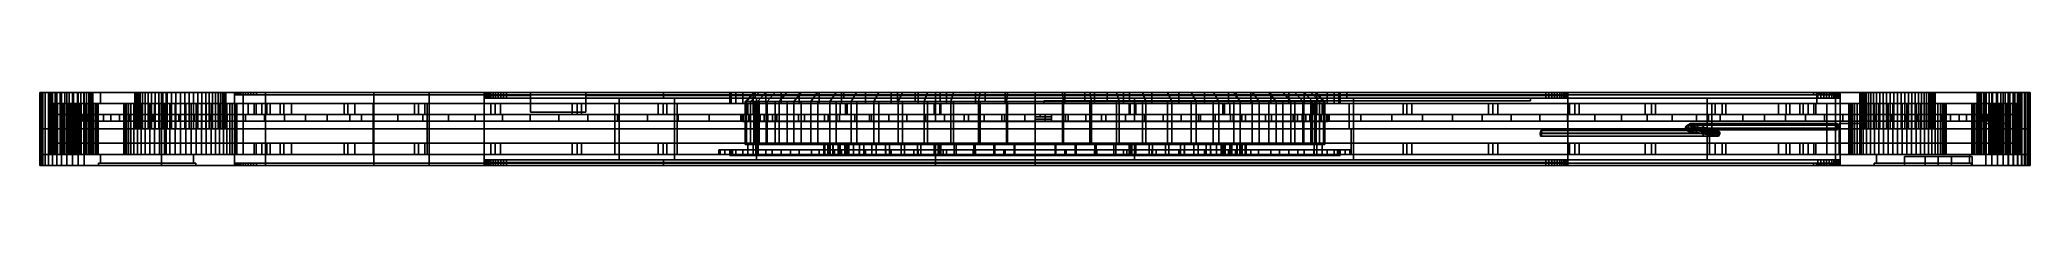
# Model space of a CAD drawing. Header units: metres. Extents: x 0 to 90, y -3.3 to 0.
import ezdxf

# ---------------------------------------------------------------- set-up
doc = ezdxf.new("R2010")
doc.units = ezdxf.units.M

msp = doc.modelspace()

# ---------------------------------------------------------------- linework, layer by layer
at = {"layer": 'bottom'}
for p, q in [((0.5, 0, 92.015), (0.5, -0.5, 92.015)), ((0.5, 0, 5.707), (0.5, -0.5, 5.707)), ((0.5, 0, 74.6), (0.5, -0.5, 74.6)), ((0.5, 0, 22.7), (0.5, -0.5, 22.7)), ((0.5, 0, 22.2), (0.5, -0.5, 22.2)), ((1.985, 0, 93.5), (1.985, -0.5, 93.5)), ((5.707, 0, 0.5), (5.707, -0.5, 0.5)), ((9.2, 0, 93.5), (9.2, -0.5, 93.5)), ((80.358, 0, 74.6), (80.358, -0.5, 74.6)), ((88.011, 0, 93.5), (88.011, -0.5, 93.5)), ((89.5, 0, 92.011), (89.5, -0.5, 92.011)), ((89.5, 0, 22.2), (89.5, -0.5, 22.2)), ((89.5, 0, 22.7), (89.5, -0.5, 22.7)), ((89.5, 0, 74.6), (89.5, -0.5, 74.6)), ((0.5, -0.5, 7.754), (0.5, -0.5, 7.503)), ((0.5, -0.5, 12.697), (0.5, -0.5, 12.446)), ((2.645, -0.5, 7.503), (0.516, -0.5, 7.503)), ((2.645, -0.5, 10.1), (2.645, -0.5, 7.503)), ((59.4, -0.5, 0.5), (59.2, -0.5, 0.5)), ((75.4, -0.5, 0.5), (75.6, -0.5, 0.5)), ((87.355, -0.5, 10.1), (87.355, -0.5, 7.503)), ((87.355, -0.5, 7.503), (89.484, -0.5, 7.503)), ((87.996, 0, 0.5), (87.996, -0.5, 0.5)), ((89.5, 0, 2.004), (89.5, -0.5, 2.004)), ((89.5, -0.5, 12.446), (89.5, -0.5, 12.697)), ((89.5, -0.5, 7.503), (89.5, -0.5, 7.754))]:
    msp.add_line(p, q, dxfattribs=at)
for points, invisible_edges in [([(0, 0, 92), (0, -1.65, 12.5), (0, -1.65, 92)], 1), ([(0, -1.65, 12.5), (0, 0, 92), (0, 0, 12.5)], 3), ([(0, 0, 12.5), (0, 0, 92), (0, 0, 70.65)], 13), ([(0, 0, 48.5), (0, 0, 12.5), (0, 0, 70.65)], 2), ([(0, 0, 5.5), (5.5, -1.65), (0, -1.65, 5.5)], 1), ([(5.5, -1.65), (0, 0, 5.5), (5.5, 0)], 1), ([(0.01, 0, 92.264), (0, -1.65, 92), (0.01, -1.65, 92.264)], 1), ([(0, -1.65, 92), (0.01, 0, 92.264), (0, 0, 92)], 1), ([(0, -1.65, 7.7), (0, 0, 5.5), (0, -1.65, 5.5)], 1), ([(0, 0, 5.5), (0, -1.65, 7.7), (0, 0, 7.7)], 1), ([(0.01, 0, 92.264), (2, 0, 94), (0, 0, 92)], 1), ([(0, 0, 70.65), (45, 0, 70.65), (22.85, 0, 70.65)], 1), ([(45, 0, 70.65), (0, 0, 70.65), (9.542, 0, 79.035)], 15), ([(9.542, 0, 79.035), (0, 0, 70.65), (9.418, 0, 79.078)], 3), ([(9.418, 0, 79.078), (0, 0, 70.65), (9.301, 0, 79.136)], 3), ([(9.301, 0, 79.136), (0, 0, 70.65), (2.75, 0, 83.4)], 15), ([(2.75, 0, 83.4), (0, 0, 70.65), (0, 0, 92)], 13), ([(2.75, 0, 83.4), (0, 0, 92), (2.75, 0, 87.2)], 3), ([(2.75, 0, 87.2), (0, 0, 92), (6.95, 0, 87.2)], 3), ([(8.8, 0, 94), (6.95, 0, 87.2), (0, 0, 92)], 15), ([(8.8, 0, 94), (0, 0, 92), (2, 0, 94)], 1), ([(0, 0, 70.65), (22.85, 0, 48.5), (0, 0, 48.5)], 1), ([(22.85, 0, 48.5), (0, 0, 70.65), (22.85, 0, 70.65)], 1), ([(0, 0, 48.5), (2.4, 0, 12.5), (0, 0, 12.5)], 1), ([(2.4, 0, 12.5), (0, 0, 48.5), (4.3, 0, 15.8)], 15), ([(4.3, 0, 15.8), (0, 0, 48.5), (4.3, 0, 17.5)], 3), ([(4.3, 0, 17.5), (0, 0, 48.5), (4.3, 0, 19.2)], 3), ([(4.3, 0, 19.2), (0, 0, 48.5), (6.357, 0, 19.2)], 3), ([(6.357, 0, 19.2), (0, 0, 48.5), (8.414, 0, 19.2)], 3), ([(8.414, 0, 19.2), (0, 0, 48.5), (20.1, 0, 31)], 15), ([(20.1, 0, 31), (0, 0, 48.5), (20.111, 0, 31.129)], 3), ([(20.111, 0, 31.129), (0, 0, 48.5), (20.139, 0, 31.256)], 3), ([(20.139, 0, 31.256), (0, 0, 48.5), (20.183, 0, 31.379)], 3), ([(20.183, 0, 31.379), (0, 0, 48.5), (20.241, 0, 31.495)], 3), ([(20.241, 0, 31.495), (0, 0, 48.5), (20.314, 0, 31.602)], 3), ([(20.314, 0, 31.602), (0, 0, 48.5), (20.4, 0, 31.7)], 3), ([(20.4, 0, 31.7), (0, 0, 48.5), (20.498, 0, 31.786)], 3), ([(20.498, 0, 31.786), (0, 0, 48.5), (20.605, 0, 31.859)], 3), ([(20.605, 0, 31.859), (0, 0, 48.5), (20.721, 0, 31.917)], 3), ([(20.721, 0, 31.917), (0, 0, 48.5), (20.844, 0, 31.961)], 3), ([(20.844, 0, 31.961), (0, 0, 48.5), (20.971, 0, 31.989)], 3), ([(20.971, 0, 31.989), (0, 0, 48.5), (21.1, 0, 32)], 3), ([(22.85, 0, 48.5), (21.1, 0, 32), (0, 0, 48.5)], 3), ([(0, 0, 5.5), (10.2, 0), (5.5, 0)], 1), ([(10.2, 0), (0, 0, 5.5), (10.2, 0, 0.25)], 3), ([(10.2, 0, 0.25), (0, 0, 5.5), (15.1, 0, 0.25)], 3), ([(15.1, 0, 0.25), (0, 0, 5.5), (17.6, 0, 2.75)], 3), ([(17.6, 0, 2.75), (0, 0, 5.5), (20.1, 0, 2.75)], 3), ([(20.1, 0, 2.75), (0, 0, 5.5), (2.4, 0, 7.7)], 15), ([(2.4, 0, 7.7), (0, 0, 5.5), (0, 0, 7.7)], 1), ([(0.055, 0, 92.524), (0.01, -1.65, 92.264), (0.055, -1.65, 92.524)], 1), ([(0.01, -1.65, 92.264), (0.055, 0, 92.524), (0.01, 0, 92.264)], 1), ([(2, 0, 94), (0.01, 0, 92.264), (0.055, 0, 92.524)], 13), ([(0.136, 0, 92.775), (0.055, -1.65, 92.524), (0.136, -1.65, 92.775)], 1), ([(0.055, -1.65, 92.524), (0.136, 0, 92.775), (0.055, 0, 92.524)], 1), ([(2, 0, 94), (0.055, 0, 92.524), (0.136, 0, 92.775)], 13), ([(0.249, 0, 93.013), (0.136, -1.65, 92.775), (0.249, -1.65, 93.013)], 1), ([(0.136, -1.65, 92.775), (0.249, 0, 93.013), (0.136, 0, 92.775)], 1), ([(2, 0, 94), (0.136, 0, 92.775), (0.249, 0, 93.013)], 13), ([(0.394, 0, 93.233), (0.249, -1.65, 93.013), (0.394, -1.65, 93.233)], 1), ([(0.249, -1.65, 93.013), (0.394, 0, 93.233), (0.249, 0, 93.013)], 1), ([(2, 0, 94), (0.249, 0, 93.013), (0.394, 0, 93.233)], 13), ([(0.568, 0, 93.432), (0.394, -1.65, 93.233), (0.568, -1.65, 93.432)], 1), ([(0.394, -1.65, 93.233), (0.568, 0, 93.432), (0.394, 0, 93.233)], 1), ([(2, 0, 94), (0.394, 0, 93.233), (0.568, 0, 93.432)], 13), ([(0.767, -1.65, 93.606), (0.568, 0, 93.432), (0.568, -1.65, 93.432)], 1), ([(0.568, 0, 93.432), (0.767, -1.65, 93.606), (0.767, 0, 93.606)], 1), ([(2, 0, 94), (0.568, 0, 93.432), (0.767, 0, 93.606)], 13), ([(0.987, -1.65, 93.751), (0.767, 0, 93.606), (0.767, -1.65, 93.606)], 1), ([(0.767, 0, 93.606), (0.987, -1.65, 93.751), (0.987, 0, 93.751)], 1), ([(2, 0, 94), (0.767, 0, 93.606), (0.987, 0, 93.751)], 13), ([(1.225, -1.65, 93.864), (0.987, 0, 93.751), (0.987, -1.65, 93.751)], 1), ([(0.987, 0, 93.751), (1.225, -1.65, 93.864), (1.225, 0, 93.864)], 1), ([(2, 0, 94), (0.987, 0, 93.751), (1.225, 0, 93.864)], 13), ([(1.476, -1.65, 93.945), (1.225, 0, 93.864), (1.225, -1.65, 93.864)], 1), ([(1.225, 0, 93.864), (1.476, -1.65, 93.945), (1.476, 0, 93.945)], 1), ([(2, 0, 94), (1.225, 0, 93.864), (1.476, 0, 93.945)], 13), ([(1.736, -1.65, 93.99), (1.476, 0, 93.945), (1.476, -1.65, 93.945)], 1), ([(1.476, 0, 93.945), (1.736, -1.65, 93.99), (1.736, 0, 93.99)], 1), ([(2, 0, 94), (1.476, 0, 93.945), (1.736, 0, 93.99)], 1), ([(2, -1.65, 94), (1.736, 0, 93.99), (1.736, -1.65, 93.99)], 1), ([(1.736, 0, 93.99), (2, -1.65, 94), (2, 0, 94)], 1), ([(8.8, -1.65, 94), (2, 0, 94), (2, -1.65, 94)], 1), ([(2, 0, 94), (8.8, -1.65, 94), (8.8, 0, 94)], 3), ([(6.95, 0, 87.2), (2.75, -0.5, 87.2), (2.75, 0, 87.2)], 1), ([(2.75, -0.5, 87.2), (6.95, 0, 87.2), (6.95, -0.5, 87.2)], 1), ([(6.95, -0.5, 83.4), (2.75, 0, 83.4), (2.75, -0.5, 83.4)], 1), ([(2.75, 0, 83.4), (6.95, -0.5, 83.4), (6.95, 0, 83.4)], 1), ([(2.75, 0, 83.4), (2.75, -0.5, 87.2), (2.75, -0.5, 83.4)], 1), ([(2.75, -0.5, 87.2), (2.75, 0, 83.4), (2.75, 0, 87.2)], 1), ([(9.301, 0, 79.136), (2.75, 0, 83.4), (9.193, 0, 79.208)], 3), ([(9.193, 0, 79.208), (2.75, 0, 83.4), (9.095, 0, 79.295)], 3), ([(9.095, 0, 79.295), (2.75, 0, 83.4), (9.008, 0, 79.393)], 3), ([(9.008, 0, 79.393), (2.75, 0, 83.4), (8.936, 0, 79.501)], 3), ([(8.936, 0, 79.501), (2.75, 0, 83.4), (8.878, 0, 79.618)], 3), ([(8.878, 0, 79.618), (2.75, 0, 83.4), (8.835, 0, 79.742)], 3), ([(8.835, 0, 79.742), (2.75, 0, 83.4), (8.809, 0, 79.87)], 3), ([(8.809, 0, 79.87), (2.75, 0, 83.4), (8.8, 0, 80)], 3), ([(6.95, 0, 83.4), (8.8, 0, 80), (2.75, 0, 83.4)], 3), ([(10.2, 0), (5.5, -1.65), (5.5, 0)], 1), ([(5.5, -1.65), (10.2, 0), (10.2, -1.65)], 1), ([(6.95, 0, 87.2), (6.95, -0.5, 83.4), (6.95, -0.5, 87.2)], 1), ([(6.95, -0.5, 83.4), (6.95, 0, 87.2), (6.95, 0, 83.4)], 1), ([(8.8, 0, 80), (6.95, 0, 83.4), (8.8, 0, 94)], 3), ([(8.8, 0, 94), (6.95, 0, 83.4), (6.95, 0, 87.2)], 13), ([(8.8, 0, 94), (8.8, -1.65, 94), (8.8, -0.1, 94)], 1), ([(8.809, 0, 79.87), (8.8, -0.1, 80), (8.809, -0.1, 79.87)], 1), ([(8.8, -0.1, 80), (8.809, 0, 79.87), (8.8, 0, 80)], 1), ([(8.8, 0, 80), (8.8, -0.1, 93.9), (8.8, -0.1, 80)], 1), ([(8.8, -0.1, 93.9), (8.8, 0, 80), (8.8, -0.1, 94)], 3), ([(8.8, -0.1, 94), (8.8, 0, 80), (8.8, 0, 94)], 1), ([(8.835, 0, 79.742), (8.809, -0.1, 79.87), (8.835, -0.1, 79.742)], 1), ([(8.809, -0.1, 79.87), (8.835, 0, 79.742), (8.809, 0, 79.87)], 1), ([(8.878, 0, 79.618), (8.835, -0.1, 79.742), (8.878, -0.1, 79.618)], 1), ([(8.835, -0.1, 79.742), (8.878, 0, 79.618), (8.835, 0, 79.742)], 1), ([(8.936, 0, 79.501), (8.878, -0.1, 79.618), (8.936, -0.1, 79.501)], 1), ([(8.878, -0.1, 79.618), (8.936, 0, 79.501), (8.878, 0, 79.618)], 1), ([(9.008, 0, 79.393), (8.936, -0.1, 79.501), (9.008, -0.1, 79.393)], 1), ([(8.936, -0.1, 79.501), (9.008, 0, 79.393), (8.936, 0, 79.501)], 1), ([(9.095, 0, 79.295), (9.008, -0.1, 79.393), (9.095, -0.1, 79.295)], 1), ([(9.008, -0.1, 79.393), (9.095, 0, 79.295), (9.008, 0, 79.393)], 1), ([(9.193, -0.1, 79.208), (9.095, 0, 79.295), (9.095, -0.1, 79.295)], 1), ([(9.095, 0, 79.295), (9.193, -0.1, 79.208), (9.193, 0, 79.208)], 1), ([(9.301, -0.1, 79.136), (9.193, 0, 79.208), (9.193, -0.1, 79.208)], 1), ([(9.193, 0, 79.208), (9.301, -0.1, 79.136), (9.301, 0, 79.136)], 1), ([(9.418, -0.1, 79.078), (9.301, 0, 79.136), (9.301, -0.1, 79.136)], 1), ([(9.301, 0, 79.136), (9.418, -0.1, 79.078), (9.418, 0, 79.078)], 1), ([(9.542, -0.1, 79.035), (9.418, 0, 79.078), (9.418, -0.1, 79.078)], 1), ([(9.418, 0, 79.078), (9.542, -0.1, 79.035), (9.542, 0, 79.035)], 1), ([(9.67, -0.1, 79.009), (9.542, 0, 79.035), (9.542, -0.1, 79.035)], 1), ([(9.542, 0, 79.035), (9.67, -0.1, 79.009), (9.67, 0, 79.009)], 1), ([(45, 0, 70.65), (9.542, 0, 79.035), (9.67, 0, 79.009)], 13), ([(9.8, -0.1, 79), (9.67, 0, 79.009), (9.67, -0.1, 79.009)], 1), ([(9.67, 0, 79.009), (9.8, -0.1, 79), (9.8, 0, 79)], 1), ([(45, 0, 70.65), (9.67, 0, 79.009), (9.8, 0, 79)], 13), ([(80.2, -0.1, 79), (9.8, 0, 79), (9.8, -0.1, 79)], 1), ([(9.8, 0, 79), (80.2, -0.1, 79), (45, 0, 79)], 3), ([(45, 0, 79), (45, 0, 70.65), (9.8, 0, 79)], 2), ([(15.1, 0, 0.25), (10.2, -1.65, 0.25), (10.2, 0, 0.25)], 1), ([(10.2, -1.65, 0.25), (15.1, 0, 0.25), (15.1, -1.65, 0.25)], 1), ([(10.2, 0), (10.2, -1.65, 0.25), (10.2, -1.65)], 1), ([(10.2, -1.65, 0.25), (10.2, 0), (10.2, 0, 0.25)], 1), ([(17.6, 0, 2.75), (15.1, -1.65, 0.25), (15.1, 0, 0.25)], 1), ([(22.85, 0, 32), (21.1, -0.25, 32), (21.1, 0, 32)], 1), ([(21.1, -0.25, 32), (22.85, 0, 32), (45, -0.25, 32)], 3), ([(21.1, 0, 32), (22.85, 0, 48.5), (22.85, 0, 32)], 1), ([(45, -0.25, 32), (22.85, 0, 32), (28.5, 0, 32)], 13), ([(22.85, 0, 70.65), (36.245, 0, 59.168), (35.242, 0, 58.258)], 1), ([(36.245, 0, 59.168), (22.85, 0, 70.65), (37.333, 0, 59.974)], 3), ([(37.333, 0, 59.974), (22.85, 0, 70.65), (38.495, 0, 60.671)], 3), ([(38.495, 0, 60.671), (22.85, 0, 70.65), (39.719, 0, 61.25)], 3), ([(39.719, 0, 61.25), (22.85, 0, 70.65), (40.994, 0, 61.706)], 3), ([(40.994, 0, 61.706), (22.85, 0, 70.65), (42.308, 0, 62.035)], 3), ([(42.308, 0, 62.035), (22.85, 0, 70.65), (43.647, 0, 62.234)], 3), ([(43.647, 0, 62.234), (22.85, 0, 70.65), (45, 0, 62.3)], 3), ([(45, 0, 62.3), (22.85, 0, 70.65), (45, 0, 70.65)], 1), ([(22.85, 0, 70.65), (31.2, 0, 48.5), (22.85, 0, 48.5)], 1), ([(31.2, 0, 48.5), (22.85, 0, 70.65), (31.266, 0, 49.853)], 3), ([(31.266, 0, 49.853), (22.85, 0, 70.65), (31.465, 0, 51.192)], 3), ([(31.465, 0, 51.192), (22.85, 0, 70.65), (31.794, 0, 52.506)], 3), ([(31.794, 0, 52.506), (22.85, 0, 70.65), (32.25, 0, 53.781)], 3), ([(32.25, 0, 53.781), (22.85, 0, 70.65), (32.829, 0, 55.005)], 3), ([(32.829, 0, 55.005), (22.85, 0, 70.65), (33.526, 0, 56.167)], 3), ([(33.526, 0, 56.167), (22.85, 0, 70.65), (34.332, 0, 57.255)], 3), ([(34.332, 0, 57.255), (22.85, 0, 70.65), (35.242, 0, 58.258)], 1), ([(22.85, 0, 32), (35.242, 0, 38.742), (28.5, 0, 32)], 1), ([(35.242, 0, 38.742), (22.85, 0, 32), (22.85, 0, 48.5)], 13), ([(35.242, 0, 38.742), (22.85, 0, 48.5), (34.332, 0, 39.745)], 3), ([(34.332, 0, 39.745), (22.85, 0, 48.5), (33.526, 0, 40.833)], 3), ([(33.526, 0, 40.833), (22.85, 0, 48.5), (32.829, 0, 41.995)], 3), ([(32.829, 0, 41.995), (22.85, 0, 48.5), (32.25, 0, 43.219)], 3), ([(32.25, 0, 43.219), (22.85, 0, 48.5), (31.794, 0, 44.494)], 3), ([(31.794, 0, 44.494), (22.85, 0, 48.5), (31.465, 0, 45.808)], 3), ([(31.465, 0, 45.808), (22.85, 0, 48.5), (31.266, 0, 47.147)], 3), ([(31.266, 0, 47.147), (22.85, 0, 48.5), (31.2, 0, 48.5)], 1), ([(45, -0.25, 32), (28.5, 0, 32), (45, 0, 32)], 1), ([(28.5, 0, 32), (45, 0, 34.7), (45, 0, 32)], 1), ([(45, 0, 34.7), (28.5, 0, 32), (43.647, 0, 34.766)], 3), ([(43.647, 0, 34.766), (28.5, 0, 32), (42.308, 0, 34.965)], 3), ([(42.308, 0, 34.965), (28.5, 0, 32), (40.994, 0, 35.294)], 3), ([(40.994, 0, 35.294), (28.5, 0, 32), (39.719, 0, 35.75)], 3), ([(39.719, 0, 35.75), (28.5, 0, 32), (38.495, 0, 36.329)], 3), ([(38.495, 0, 36.329), (28.5, 0, 32), (37.333, 0, 37.026)], 3), ([(37.333, 0, 37.026), (28.5, 0, 32), (36.245, 0, 37.832)], 3), ([(36.245, 0, 37.832), (28.5, 0, 32), (35.242, 0, 38.742)], 1), ([(31.266, 0, 47.147), (31.2, -0.5, 48.5), (31.266, -0.5, 47.147)], 1), ([(31.2, -0.5, 48.5), (31.266, 0, 47.147), (31.2, 0, 48.5)], 1), ([(31.2, 0, 48.5), (31.266, -0.5, 49.853), (31.2, -0.5, 48.5)], 1), ([(31.266, -0.5, 49.853), (31.2, 0, 48.5), (31.266, 0, 49.853)], 1), ([(31.266, 0, 49.853), (31.465, -0.5, 51.192), (31.266, -0.5, 49.853)], 1), ([(31.465, -0.5, 51.192), (31.266, 0, 49.853), (31.465, 0, 51.192)], 1), ([(31.465, 0, 45.808), (31.266, -0.5, 47.147), (31.465, -0.5, 45.808)], 1), ([(31.266, -0.5, 47.147), (31.465, 0, 45.808), (31.266, 0, 47.147)], 1), ([(31.465, 0, 51.192), (31.794, -0.5, 52.506), (31.465, -0.5, 51.192)], 1), ([(31.794, -0.5, 52.506), (31.465, 0, 51.192), (31.794, 0, 52.506)], 1), ([(31.794, 0, 44.494), (31.465, -0.5, 45.808), (31.794, -0.5, 44.494)], 1), ([(31.465, -0.5, 45.808), (31.794, 0, 44.494), (31.465, 0, 45.808)], 1), ([(31.794, 0, 52.506), (32.25, -0.5, 53.781), (31.794, -0.5, 52.506)], 1), ([(32.25, -0.5, 53.781), (31.794, 0, 52.506), (32.25, 0, 53.781)], 1), ([(32.25, 0, 43.219), (31.794, -0.5, 44.494), (32.25, -0.5, 43.219)], 1), ([(31.794, -0.5, 44.494), (32.25, 0, 43.219), (31.794, 0, 44.494)], 1), ([(32.25, 0, 53.781), (32.829, -0.5, 55.005), (32.25, -0.5, 53.781)], 1), ([(32.829, -0.5, 55.005), (32.25, 0, 53.781), (32.829, 0, 55.005)], 1), ([(32.829, 0, 41.995), (32.25, -0.5, 43.219), (32.829, -0.5, 41.995)], 1), ([(32.25, -0.5, 43.219), (32.829, 0, 41.995), (32.25, 0, 43.219)], 1), ([(33.526, 0, 40.833), (32.829, -0.5, 41.995), (33.526, -0.5, 40.833)], 1), ([(32.829, -0.5, 41.995), (33.526, 0, 40.833), (32.829, 0, 41.995)], 1), ([(32.829, 0, 55.005), (33.526, -0.5, 56.167), (32.829, -0.5, 55.005)], 1), ([(33.526, -0.5, 56.167), (32.829, 0, 55.005), (33.526, 0, 56.167)], 1), ([(34.332, 0, 39.745), (33.526, -0.5, 40.833), (34.332, -0.5, 39.745)], 1), ([(33.526, -0.5, 40.833), (34.332, 0, 39.745), (33.526, 0, 40.833)], 1), ([(33.526, 0, 56.167), (34.332, -0.5, 57.255), (33.526, -0.5, 56.167)], 1), ([(34.332, -0.5, 57.255), (33.526, 0, 56.167), (34.332, 0, 57.255)], 1), ([(35.242, 0, 38.742), (34.332, -0.5, 39.745), (35.242, -0.5, 38.742)], 1), ([(34.332, -0.5, 39.745), (35.242, 0, 38.742), (34.332, 0, 39.745)], 1), ([(34.332, 0, 57.255), (35.242, -0.5, 58.258), (34.332, -0.5, 57.255)], 1), ([(35.242, -0.5, 58.258), (34.332, 0, 57.255), (35.242, 0, 58.258)], 1), ([(36.245, -0.5, 37.832), (35.242, 0, 38.742), (35.242, -0.5, 38.742)], 1), ([(35.242, 0, 38.742), (36.245, -0.5, 37.832), (36.245, 0, 37.832)], 1), ([(36.245, 0, 59.168), (35.242, -0.5, 58.258), (35.242, 0, 58.258)], 1), ([(35.242, -0.5, 58.258), (36.245, 0, 59.168), (36.245, -0.5, 59.168)], 1), ([(37.333, -0.5, 37.026), (36.245, 0, 37.832), (36.245, -0.5, 37.832)], 1), ([(36.245, 0, 37.832), (37.333, -0.5, 37.026), (37.333, 0, 37.026)], 1), ([(37.333, 0, 59.974), (36.245, -0.5, 59.168), (36.245, 0, 59.168)], 1), ([(36.245, -0.5, 59.168), (37.333, 0, 59.974), (37.333, -0.5, 59.974)], 1), ([(38.495, -0.5, 36.329), (37.333, 0, 37.026), (37.333, -0.5, 37.026)], 1), ([(37.333, 0, 37.026), (38.495, -0.5, 36.329), (38.495, 0, 36.329)], 1), ([(38.495, 0, 60.671), (37.333, -0.5, 59.974), (37.333, 0, 59.974)], 1), ([(37.333, -0.5, 59.974), (38.495, 0, 60.671), (38.495, -0.5, 60.671)], 1), ([(39.719, -0.5, 35.75), (38.495, 0, 36.329), (38.495, -0.5, 36.329)], 1), ([(38.495, 0, 36.329), (39.719, -0.5, 35.75), (39.719, 0, 35.75)], 1), ([(39.719, 0, 61.25), (38.495, -0.5, 60.671), (38.495, 0, 60.671)], 1), ([(38.495, -0.5, 60.671), (39.719, 0, 61.25), (39.719, -0.5, 61.25)], 1), ([(40.994, -0.5, 35.294), (39.719, 0, 35.75), (39.719, -0.5, 35.75)], 1), ([(39.719, 0, 35.75), (40.994, -0.5, 35.294), (40.994, 0, 35.294)], 1), ([(40.994, 0, 61.706), (39.719, -0.5, 61.25), (39.719, 0, 61.25)], 1), ([(39.719, -0.5, 61.25), (40.994, 0, 61.706), (40.994, -0.5, 61.706)], 1), ([(42.308, -0.5, 34.965), (40.994, 0, 35.294), (40.994, -0.5, 35.294)], 1), ([(40.994, 0, 35.294), (42.308, -0.5, 34.965), (42.308, 0, 34.965)], 1), ([(42.308, 0, 62.035), (40.994, -0.5, 61.706), (40.994, 0, 61.706)], 1), ([(40.994, -0.5, 61.706), (42.308, 0, 62.035), (42.308, -0.5, 62.035)], 1), ([(43.647, -0.5, 34.766), (42.308, 0, 34.965), (42.308, -0.5, 34.965)], 1), ([(42.308, 0, 34.965), (43.647, -0.5, 34.766), (43.647, 0, 34.766)], 1), ([(43.647, 0, 62.234), (42.308, -0.5, 62.035), (42.308, 0, 62.035)], 1), ([(42.308, -0.5, 62.035), (43.647, 0, 62.234), (43.647, -0.5, 62.234)], 1), ([(45, 0, 62.3), (43.647, -0.5, 62.234), (43.647, 0, 62.234)], 1), ([(43.647, -0.5, 62.234), (45, 0, 62.3), (45, -0.5, 62.3)], 1), ([(45, -0.5, 34.7), (43.647, 0, 34.766), (43.647, -0.5, 34.766)], 1), ([(43.647, 0, 34.766), (45, -0.5, 34.7), (45, 0, 34.7)], 1), ([(45, 0, 79), (80.2, -0.1, 79), (80.2, 0, 79)], 1), ([(61.5, 0, 32), (45, -0.25, 32), (45, 0, 32)], 1), ([(45, -0.25, 32), (61.5, 0, 32), (80.4, -0.25, 32)], 3), ([(46.353, 0, 62.234), (45, -0.5, 62.3), (45, 0, 62.3)], 1), ([(45, -0.5, 62.3), (46.353, 0, 62.234), (46.353, -0.5, 62.234)], 1), ([(46.353, -0.5, 34.766), (45, 0, 34.7), (45, -0.5, 34.7)], 1), ([(45, 0, 34.7), (46.353, -0.5, 34.766), (46.353, 0, 34.766)], 1), ([(67.15, 0, 70.65), (46.353, 0, 62.234), (45, 0, 62.3)], 13), ([(67.15, 0, 70.65), (45, 0, 62.3), (45, 0, 70.65)], 1), ([(45, 0, 79), (67.15, 0, 70.65), (45, 0, 70.65)], 1), ([(67.15, 0, 70.65), (45, 0, 79), (90, 0, 70.65)], 3), ([(90, 0, 70.65), (45, 0, 79), (80.2, 0, 79)], 13), ([(45, 0, 34.7), (61.5, 0, 32), (45, 0, 32)], 1), ([(61.5, 0, 32), (45, 0, 34.7), (46.353, 0, 34.766)], 13), ([(47.692, 0, 62.035), (46.353, -0.5, 62.234), (46.353, 0, 62.234)], 1), ([(46.353, -0.5, 62.234), (47.692, 0, 62.035), (47.692, -0.5, 62.035)], 1), ([(47.692, -0.5, 34.965), (46.353, 0, 34.766), (46.353, -0.5, 34.766)], 1), ([(46.353, 0, 34.766), (47.692, -0.5, 34.965), (47.692, 0, 34.965)], 1), ([(67.15, 0, 70.65), (47.692, 0, 62.035), (46.353, 0, 62.234)], 13), ([(61.5, 0, 32), (46.353, 0, 34.766), (47.692, 0, 34.965)], 13), ([(49.006, 0, 61.706), (47.692, -0.5, 62.035), (47.692, 0, 62.035)], 1), ([(47.692, -0.5, 62.035), (49.006, 0, 61.706), (49.006, -0.5, 61.706)], 1), ([(49.006, -0.5, 35.294), (47.692, 0, 34.965), (47.692, -0.5, 34.965)], 1), ([(47.692, 0, 34.965), (49.006, -0.5, 35.294), (49.006, 0, 35.294)], 1), ([(67.15, 0, 70.65), (49.006, 0, 61.706), (47.692, 0, 62.035)], 13), ([(61.5, 0, 32), (47.692, 0, 34.965), (49.006, 0, 35.294)], 13), ([(50.281, 0, 61.25), (49.006, -0.5, 61.706), (49.006, 0, 61.706)], 1), ([(49.006, -0.5, 61.706), (50.281, 0, 61.25), (50.281, -0.5, 61.25)], 1), ([(50.281, -0.5, 35.75), (49.006, 0, 35.294), (49.006, -0.5, 35.294)], 1), ([(49.006, 0, 35.294), (50.281, -0.5, 35.75), (50.281, 0, 35.75)], 1), ([(67.15, 0, 70.65), (50.281, 0, 61.25), (49.006, 0, 61.706)], 13), ([(61.5, 0, 32), (49.006, 0, 35.294), (50.281, 0, 35.75)], 13), ([(51.505, 0, 60.671), (50.281, -0.5, 61.25), (50.281, 0, 61.25)], 1), ([(50.281, -0.5, 61.25), (51.505, 0, 60.671), (51.505, -0.5, 60.671)], 1), ([(51.505, -0.5, 36.329), (50.281, 0, 35.75), (50.281, -0.5, 35.75)], 1), ([(50.281, 0, 35.75), (51.505, -0.5, 36.329), (51.505, 0, 36.329)], 1), ([(67.15, 0, 70.65), (51.505, 0, 60.671), (50.281, 0, 61.25)], 13), ([(61.5, 0, 32), (50.281, 0, 35.75), (51.505, 0, 36.329)], 13), ([(52.667, 0, 59.974), (51.505, -0.5, 60.671), (51.505, 0, 60.671)], 1), ([(51.505, -0.5, 60.671), (52.667, 0, 59.974), (52.667, -0.5, 59.974)], 1), ([(52.667, -0.5, 37.026), (51.505, 0, 36.329), (51.505, -0.5, 36.329)], 1), ([(51.505, 0, 36.329), (52.667, -0.5, 37.026), (52.667, 0, 37.026)], 1), ([(67.15, 0, 70.65), (52.667, 0, 59.974), (51.505, 0, 60.671)], 13), ([(61.5, 0, 32), (51.505, 0, 36.329), (52.667, 0, 37.026)], 13), ([(53.755, 0, 59.168), (52.667, -0.5, 59.974), (52.667, 0, 59.974)], 1), ([(52.667, -0.5, 59.974), (53.755, 0, 59.168), (53.755, -0.5, 59.168)], 1), ([(53.755, -0.5, 37.832), (52.667, 0, 37.026), (52.667, -0.5, 37.026)], 1), ([(52.667, 0, 37.026), (53.755, -0.5, 37.832), (53.755, 0, 37.832)], 1), ([(67.15, 0, 70.65), (53.755, 0, 59.168), (52.667, 0, 59.974)], 13), ([(61.5, 0, 32), (52.667, 0, 37.026), (53.755, 0, 37.832)], 13), ([(54.758, 0, 58.258), (53.755, -0.5, 59.168), (53.755, 0, 59.168)], 1), ([(53.755, -0.5, 59.168), (54.758, 0, 58.258), (54.758, -0.5, 58.258)], 1), ([(54.758, -0.5, 38.742), (53.755, 0, 37.832), (53.755, -0.5, 37.832)], 1), ([(53.755, 0, 37.832), (54.758, -0.5, 38.742), (54.758, 0, 38.742)], 1), ([(53.755, 0, 59.168), (67.15, 0, 70.65), (54.758, 0, 58.258)], 1), ([(61.5, 0, 32), (53.755, 0, 37.832), (54.758, 0, 38.742)], 1), ([(54.758, 0, 58.258), (55.668, -0.5, 57.255), (54.758, -0.5, 58.258)], 1), ([(55.668, -0.5, 57.255), (54.758, 0, 58.258), (55.668, 0, 57.255)], 1), ([(55.668, 0, 39.745), (54.758, -0.5, 38.742), (55.668, -0.5, 39.745)], 1), ([(54.758, -0.5, 38.742), (55.668, 0, 39.745), (54.758, 0, 38.742)], 1), ([(54.758, 0, 38.742), (67.15, 0, 32), (61.5, 0, 32)], 1), ([(67.15, 0, 32), (54.758, 0, 38.742), (67.15, 0, 48.5)], 3), ([(67.15, 0, 48.5), (54.758, 0, 38.742), (55.668, 0, 39.745)], 13), ([(67.15, 0, 70.65), (55.668, 0, 57.255), (54.758, 0, 58.258)], 1), ([(55.668, 0, 57.255), (56.474, -0.5, 56.167), (55.668, -0.5, 57.255)], 1), ([(56.474, -0.5, 56.167), (55.668, 0, 57.255), (56.474, 0, 56.167)], 1), ([(56.474, 0, 40.833), (55.668, -0.5, 39.745), (56.474, -0.5, 40.833)], 1), ([(55.668, -0.5, 39.745), (56.474, 0, 40.833), (55.668, 0, 39.745)], 1), ([(67.15, 0, 48.5), (55.668, 0, 39.745), (56.474, 0, 40.833)], 13), ([(67.15, 0, 70.65), (56.474, 0, 56.167), (55.668, 0, 57.255)], 13), ([(56.474, 0, 56.167), (57.171, -0.5, 55.005), (56.474, -0.5, 56.167)], 1), ([(57.171, -0.5, 55.005), (56.474, 0, 56.167), (57.171, 0, 55.005)], 1), ([(57.171, 0, 41.995), (56.474, -0.5, 40.833), (57.171, -0.5, 41.995)], 1), ([(56.474, -0.5, 40.833), (57.171, 0, 41.995), (56.474, 0, 40.833)], 1), ([(67.15, 0, 48.5), (56.474, 0, 40.833), (57.171, 0, 41.995)], 13), ([(67.15, 0, 70.65), (57.171, 0, 55.005), (56.474, 0, 56.167)], 13), ([(57.171, 0, 55.005), (57.75, -0.5, 53.781), (57.171, -0.5, 55.005)], 1), ([(57.75, -0.5, 53.781), (57.171, 0, 55.005), (57.75, 0, 53.781)], 1), ([(57.75, 0, 43.219), (57.171, -0.5, 41.995), (57.75, -0.5, 43.219)], 1), ([(57.171, -0.5, 41.995), (57.75, 0, 43.219), (57.171, 0, 41.995)], 1), ([(67.15, 0, 48.5), (57.171, 0, 41.995), (57.75, 0, 43.219)], 13), ([(67.15, 0, 70.65), (57.75, 0, 53.781), (57.171, 0, 55.005)], 13), ([(57.75, 0, 53.781), (58.206, -0.5, 52.506), (57.75, -0.5, 53.781)], 1), ([(58.206, -0.5, 52.506), (57.75, 0, 53.781), (58.206, 0, 52.506)], 1), ([(58.206, 0, 44.494), (57.75, -0.5, 43.219), (58.206, -0.5, 44.494)], 1), ([(57.75, -0.5, 43.219), (58.206, 0, 44.494), (57.75, 0, 43.219)], 1), ([(67.15, 0, 48.5), (57.75, 0, 43.219), (58.206, 0, 44.494)], 13), ([(67.15, 0, 70.65), (58.206, 0, 52.506), (57.75, 0, 53.781)], 13), ([(58.206, 0, 52.506), (58.535, -0.5, 51.192), (58.206, -0.5, 52.506)], 1), ([(58.535, -0.5, 51.192), (58.206, 0, 52.506), (58.535, 0, 51.192)], 1), ([(58.535, 0, 45.808), (58.206, -0.5, 44.494), (58.535, -0.5, 45.808)], 1), ([(58.206, -0.5, 44.494), (58.535, 0, 45.808), (58.206, 0, 44.494)], 1), ([(67.15, 0, 48.5), (58.206, 0, 44.494), (58.535, 0, 45.808)], 13), ([(67.15, 0, 70.65), (58.535, 0, 51.192), (58.206, 0, 52.506)], 13), ([(58.535, 0, 51.192), (58.734, -0.5, 49.853), (58.535, -0.5, 51.192)], 1), ([(58.734, -0.5, 49.853), (58.535, 0, 51.192), (58.734, 0, 49.853)], 1), ([(58.734, 0, 47.147), (58.535, -0.5, 45.808), (58.734, -0.5, 47.147)], 1), ([(58.535, -0.5, 45.808), (58.734, 0, 47.147), (58.535, 0, 45.808)], 1), ([(67.15, 0, 48.5), (58.535, 0, 45.808), (58.734, 0, 47.147)], 13), ([(67.15, 0, 70.65), (58.734, 0, 49.853), (58.535, 0, 51.192)], 13), ([(58.734, 0, 49.853), (58.8, -0.5, 48.5), (58.734, -0.5, 49.853)], 1), ([(58.8, -0.5, 48.5), (58.734, 0, 49.853), (58.8, 0, 48.5)], 1), ([(58.8, 0, 48.5), (58.734, -0.5, 47.147), (58.8, -0.5, 48.5)], 1), ([(58.734, -0.5, 47.147), (58.8, 0, 48.5), (58.734, 0, 47.147)], 1), ([(67.15, 0, 48.5), (58.734, 0, 47.147), (58.8, 0, 48.5)], 1), ([(58.734, 0, 49.853), (67.15, 0, 48.5), (58.8, 0, 48.5)], 1), ([(67.15, 0, 48.5), (58.734, 0, 49.853), (67.15, 0, 70.65)], 3), ([(80.4, -0.25, 32), (61.5, 0, 32), (67.15, 0, 32)], 13), ([(80.4, -0.25, 32), (67.15, 0, 32), (80.4, 0, 32)], 1), ([(67.15, 0, 48.5), (80.4, 0, 32), (67.15, 0, 32)], 1), ([(90, 0, 48.5), (80.4, 0, 32), (67.15, 0, 48.5)], 3), ([(67.15, 0, 70.65), (90, 0, 48.5), (67.15, 0, 48.5)], 1), ([(90, 0, 48.5), (67.15, 0, 70.65), (90, 0, 70.65)], 1), ([(80.33, -0.1, 79.009), (80.2, 0, 79), (80.2, -0.1, 79)], 1), ([(80.2, 0, 79), (80.33, -0.1, 79.009), (80.33, 0, 79.009)], 1), ([(90, 0, 70.65), (80.2, 0, 79), (80.33, 0, 79.009)], 13), ([(80.459, -0.1, 79.034), (80.33, 0, 79.009), (80.33, -0.1, 79.009)], 1), ([(80.33, 0, 79.009), (80.459, -0.1, 79.034), (80.459, 0, 79.034)], 1), ([(90, 0, 70.65), (80.33, 0, 79.009), (80.459, 0, 79.034)], 13), ([(80.533, 0, 31.999), (80.4, -0.25, 32), (80.4, 0, 32)], 1), ([(90, 0, 48.5), (80.533, 0, 31.999), (80.4, 0, 32)], 13), ([(80.582, -0.1, 79.077), (80.459, 0, 79.034), (80.459, -0.1, 79.034)], 1), ([(80.459, 0, 79.034), (80.582, -0.1, 79.077), (80.582, 0, 79.077)], 1), ([(90, 0, 70.65), (80.459, 0, 79.034), (88, 0, 81.6)], 15), ([(88, 0, 81.6), (80.459, 0, 79.034), (80.582, 0, 79.077)], 13), ([(90, 0, 48.5), (80.665, 0, 31.98), (80.533, 0, 31.999)], 13), ([(80.7, -0.1, 79.135), (80.582, 0, 79.077), (80.582, -0.1, 79.077)], 1), ([(80.582, 0, 79.077), (80.7, -0.1, 79.135), (80.7, 0, 79.135)], 1), ([(88, 0, 81.6), (80.582, 0, 79.077), (80.7, 0, 79.135)], 13), ([(90, 0, 48.5), (80.793, 0, 31.942), (80.665, 0, 31.98)], 13), ([(80.808, -0.1, 79.207), (80.7, 0, 79.135), (80.7, -0.1, 79.135)], 1), ([(80.7, 0, 79.135), (80.808, -0.1, 79.207), (80.808, 0, 79.207)], 1), ([(88, 0, 81.6), (80.7, 0, 79.135), (80.808, 0, 79.207)], 13), ([(90, 0, 48.5), (80.914, 0, 31.886), (80.793, 0, 31.942)], 13), ([(80.907, -0.1, 79.293), (80.808, 0, 79.207), (80.808, -0.1, 79.207)], 1), ([(80.808, 0, 79.207), (80.907, -0.1, 79.293), (80.907, 0, 79.293)], 1), ([(88, 0, 81.6), (80.808, 0, 79.207), (80.907, 0, 79.293)], 13), ([(80.993, 0, 79.392), (80.907, -0.1, 79.293), (80.993, -0.1, 79.392)], 1), ([(80.907, -0.1, 79.293), (80.993, 0, 79.392), (80.907, 0, 79.293)], 1), ([(88, 0, 81.6), (80.907, 0, 79.293), (80.993, 0, 79.392)], 13), ([(90, 0, 48.5), (81.026, 0, 31.814), (80.914, 0, 31.886)], 13), ([(81.065, 0, 79.5), (80.993, -0.1, 79.392), (81.065, -0.1, 79.5)], 1), ([(80.993, -0.1, 79.392), (81.065, 0, 79.5), (80.993, 0, 79.392)], 1), ([(88, 0, 81.6), (80.993, 0, 79.392), (81.065, 0, 79.5)], 13), ([(90, 0, 48.5), (81.127, 0, 31.727), (81.026, 0, 31.814)], 13), ([(81.123, 0, 79.618), (81.065, -0.1, 79.5), (81.123, -0.1, 79.618)], 1), ([(81.065, -0.1, 79.5), (81.123, 0, 79.618), (81.065, 0, 79.5)], 1), ([(88, 0, 81.6), (81.065, 0, 79.5), (81.123, 0, 79.618)], 13), ([(81.166, 0, 79.741), (81.123, -0.1, 79.618), (81.166, -0.1, 79.741)], 1), ([(81.123, -0.1, 79.618), (81.166, 0, 79.741), (81.123, 0, 79.618)], 1), ([(88, 0, 81.6), (81.123, 0, 79.618), (81.166, 0, 79.741)], 13), ([(90, 0, 48.5), (81.214, 0, 31.626), (81.127, 0, 31.727)], 13), ([(81.191, 0, 79.87), (81.166, -0.1, 79.741), (81.191, -0.1, 79.87)], 1), ([(81.166, -0.1, 79.741), (81.191, 0, 79.87), (81.166, 0, 79.741)], 1), ([(88, 0, 81.6), (81.166, 0, 79.741), (81.191, 0, 79.87)], 13), ([(81.2, 0, 80), (81.191, -0.1, 79.87), (81.2, -0.1, 80)], 1), ([(81.191, -0.1, 79.87), (81.2, 0, 80), (81.191, 0, 79.87)], 1), ([(88, 0, 81.6), (81.191, 0, 79.87), (81.2, 0, 80)], 13), ([(81.2, -1.65, 94), (81.2, 0, 94), (81.2, -0.1, 94)], 1), ([(81.2, 0, 94), (81.2, -1.65, 94), (88, 0, 94)], 3), ([(88, 0, 94), (81.2, -1.65, 94), (88, -1.65, 94)], 1), ([(81.2, 0, 94), (81.2, -0.1, 93.9), (81.2, -0.1, 94)], 1), ([(81.2, -0.1, 93.9), (81.2, 0, 94), (81.2, -0.1, 80)], 3), ([(81.2, -0.1, 80), (81.2, 0, 94), (81.2, 0, 80)], 1), ([(81.2, 0, 94), (82.3, 0, 81.6), (81.2, 0, 80)], 3), ([(82.3, 0, 81.6), (81.2, 0, 94), (82.3, 0, 92.6)], 3), ([(82.3, 0, 92.6), (81.2, 0, 94), (88, 0, 92.6)], 3), ([(88, 0, 81.6), (81.2, 0, 80), (82.3, 0, 81.6)], 3), ([(88, 0, 94), (88, 0, 92.6), (81.2, 0, 94)], 3), ([(90, 0, 48.5), (81.286, 0, 31.514), (81.214, 0, 31.626)], 13), ([(90, 0, 48.5), (81.342, 0, 31.393), (81.286, 0, 31.514)], 13), ([(90, 0, 48.5), (81.38, 0, 31.265), (81.342, 0, 31.393)], 13), ([(90, 0, 48.5), (81.399, 0, 31.133), (81.38, 0, 31.265)], 13), ([(81.4, -0.25, 31), (81.399, 0, 31.133), (81.4, 0, 31)], 1), ([(90, 0, 48.5), (81.4, 0, 31), (81.399, 0, 31.133)], 13), ([(81.4, 0, 31), (81.4, -0.25, 0.25), (81.4, -0.25, 31)], 1), ([(81.4, -0.25, 0.25), (81.4, 0, 31), (81.4, -0.25)], 3), ([(81.4, -0.25), (81.4, 0, 31), (81.4, 0)], 1), ([(88, 0), (81.4, -0.25), (81.4, 0)], 1), ([(81.4, -0.25), (88, 0), (81.4, -1.65)], 3), ([(81.4, -1.65), (88, 0), (88, -1.65)], 1), ([(81.4, 0), (82.3, 0, 15.8), (88, 0)], 3), ([(82.3, 0, 15.8), (81.4, 0), (81.4, 0, 31)], 13), ([(82.3, 0, 15.8), (81.4, 0, 31), (82.3, 0, 17.5)], 3), ([(82.3, 0, 17.5), (81.4, 0, 31), (82.3, 0, 19.2)], 3), ([(82.3, 0, 19.2), (81.4, 0, 31), (84, 0, 19.2)], 3), ([(84, 0, 19.2), (81.4, 0, 31), (85.7, 0, 19.2)], 3), ([(90, 0, 48.5), (85.7, 0, 19.2), (81.4, 0, 31)], 15), ([(88, 0, 92.6), (82.3, -0.5, 92.6), (82.3, 0, 92.6)], 1), ([(82.3, -0.5, 92.6), (88, 0, 92.6), (88, -0.5, 92.6)], 1), ([(88, -0.5, 81.6), (82.3, 0, 81.6), (82.3, -0.5, 81.6)], 1), ([(82.3, 0, 81.6), (88, -0.5, 81.6), (88, 0, 81.6)], 1), ([(82.3, 0, 81.6), (82.3, -0.5, 92.6), (82.3, -0.5, 81.6)], 1), ([(82.3, -0.5, 92.6), (82.3, 0, 81.6), (82.3, 0, 92.6)], 1), ([(88, 0), (82.3, 0, 15.8), (90, 0, 2)], 3), ([(90, 0, 2), (82.3, 0, 15.8), (87.6, 0, 7.7)], 15), ([(87.6, 0, 7.7), (82.3, 0, 15.8), (87.6, 0, 10.1)], 3), ([(87.6, 0, 10.1), (82.3, 0, 15.8), (87.6, 0, 12.5)], 3), ([(87.6, 0, 12.5), (82.3, 0, 15.8), (90, 0, 12.5)], 3), ([(85.7, 0, 15.8), (90, 0, 12.5), (82.3, 0, 15.8)], 15), ([(90, 0, 12.5), (85.7, 0, 15.8), (90, 0, 48.5)], 3), ([(90, 0, 48.5), (85.7, 0, 15.8), (85.7, 0, 17.5)], 13), ([(90, 0, 48.5), (85.7, 0, 17.5), (85.7, 0, 19.2)], 13), ([(87.612, 0, 9.865), (87.6, -1.65, 10.1), (87.612, -1.65, 9.865)], 1), ([(87.6, -1.65, 10.1), (87.612, 0, 9.865), (87.6, 0, 10.1)], 1), ([(87.6, 0, 10.1), (87.612, -1.65, 10.335), (87.6, -1.65, 10.1)], 1), ([(87.612, -1.65, 10.335), (87.6, 0, 10.1), (87.612, 0, 10.335)], 1), ([(87.6, 0, 12.5), (87.612, 0, 10.335), (87.6, 0, 10.1)], 1), ([(87.612, 0, 10.335), (87.6, 0, 12.5), (87.646, 0, 10.568)], 3), ([(87.646, 0, 10.568), (87.6, 0, 12.5), (87.703, 0, 10.797)], 3), ([(87.703, 0, 10.797), (87.6, 0, 12.5), (87.783, 0, 11.018)], 3), ([(87.783, 0, 11.018), (87.6, 0, 12.5), (87.883, 0, 11.231)], 3), ([(87.883, 0, 11.231), (87.6, 0, 12.5), (88.004, 0, 11.433)], 3), ([(88.004, 0, 11.433), (87.6, 0, 12.5), (88.145, 0, 11.623)], 3), ([(88.145, 0, 11.623), (87.6, 0, 12.5), (88.303, 0, 11.797)], 3), ([(88.303, 0, 11.797), (87.6, 0, 12.5), (88.477, 0, 11.955)], 3), ([(88.477, 0, 11.955), (87.6, 0, 12.5), (88.667, 0, 12.096)], 3), ([(88.667, 0, 12.096), (87.6, 0, 12.5), (88.869, 0, 12.217)], 3), ([(88.869, 0, 12.217), (87.6, 0, 12.5), (89.082, 0, 12.317)], 3), ([(89.082, 0, 12.317), (87.6, 0, 12.5), (89.303, 0, 12.397)], 3), ([(89.303, 0, 12.397), (87.6, 0, 12.5), (89.532, 0, 12.454)], 3), ([(89.532, 0, 12.454), (87.6, 0, 12.5), (89.765, 0, 12.488)], 3), ([(89.765, 0, 12.488), (87.6, 0, 12.5), (90, 0, 12.5)], 1), ([(87.6, 0, 7.7), (89.765, 0, 7.712), (90, 0, 7.7)], 1), ([(89.765, 0, 7.712), (87.6, 0, 7.7), (89.532, 0, 7.746)], 3), ([(89.532, 0, 7.746), (87.6, 0, 7.7), (89.303, 0, 7.803)], 3), ([(89.303, 0, 7.803), (87.6, 0, 7.7), (89.082, 0, 7.883)], 3), ([(89.082, 0, 7.883), (87.6, 0, 7.7), (88.869, 0, 7.983)], 3), ([(88.869, 0, 7.983), (87.6, 0, 7.7), (88.667, 0, 8.104)], 3), ([(88.667, 0, 8.104), (87.6, 0, 7.7), (88.477, 0, 8.245)], 3), ([(88.477, 0, 8.245), (87.6, 0, 7.7), (88.303, 0, 8.403)], 3), ([(88.303, 0, 8.403), (87.6, 0, 7.7), (88.145, 0, 8.577)], 3), ([(88.145, 0, 8.577), (87.6, 0, 7.7), (88.004, 0, 8.767)], 3), ([(88.004, 0, 8.767), (87.6, 0, 7.7), (87.883, 0, 8.969)], 3), ([(87.883, 0, 8.969), (87.6, 0, 7.7), (87.783, 0, 9.182)], 3), ([(87.783, 0, 9.182), (87.6, 0, 7.7), (87.703, 0, 9.403)], 3), ([(87.703, 0, 9.403), (87.6, 0, 7.7), (87.646, 0, 9.632)], 3), ([(87.646, 0, 9.632), (87.6, 0, 7.7), (87.612, 0, 9.865)], 3), ([(87.612, 0, 9.865), (87.6, 0, 7.7), (87.6, 0, 10.1)], 1), ([(90, 0, 7.7), (90, 0, 2), (87.6, 0, 7.7)], 2), ([(87.612, 0, 10.335), (87.646, -1.65, 10.568), (87.612, -1.65, 10.335)], 1), ([(87.646, -1.65, 10.568), (87.612, 0, 10.335), (87.646, 0, 10.568)], 1), ([(87.646, 0, 9.632), (87.612, -1.65, 9.865), (87.646, -1.65, 9.632)], 1), ([(87.612, -1.65, 9.865), (87.646, 0, 9.632), (87.612, 0, 9.865)], 1), ([(87.646, 0, 10.568), (87.703, -1.65, 10.797), (87.646, -1.65, 10.568)], 1), ([(87.703, -1.65, 10.797), (87.646, 0, 10.568), (87.703, 0, 10.797)], 1), ([(87.703, 0, 9.403), (87.646, -1.65, 9.632), (87.703, -1.65, 9.403)], 1), ([(87.646, -1.65, 9.632), (87.703, 0, 9.403), (87.646, 0, 9.632)], 1), ([(87.703, 0, 10.797), (87.783, -1.65, 11.018), (87.703, -1.65, 10.797)], 1), ([(87.783, -1.65, 11.018), (87.703, 0, 10.797), (87.783, 0, 11.018)], 1), ([(87.783, 0, 9.182), (87.703, -1.65, 9.403), (87.783, -1.65, 9.182)], 1), ([(87.703, -1.65, 9.403), (87.783, 0, 9.182), (87.703, 0, 9.403)], 1), ([(87.783, 0, 11.018), (87.883, -1.65, 11.231), (87.783, -1.65, 11.018)], 1), ([(87.883, -1.65, 11.231), (87.783, 0, 11.018), (87.883, 0, 11.231)], 1), ([(87.883, 0, 8.969), (87.783, -1.65, 9.182), (87.883, -1.65, 8.969)], 1), ([(87.783, -1.65, 9.182), (87.883, 0, 8.969), (87.783, 0, 9.182)], 1), ([(87.883, 0, 11.231), (88.004, -1.65, 11.433), (87.883, -1.65, 11.231)], 1), ([(88.004, -1.65, 11.433), (87.883, 0, 11.231), (88.004, 0, 11.433)], 1), ([(88.004, 0, 8.767), (87.883, -1.65, 8.969), (88.004, -1.65, 8.767)], 1), ([(87.883, -1.65, 8.969), (88.004, 0, 8.767), (87.883, 0, 8.969)], 1), ([(88.263, -1.65, 93.988), (88, 0, 94), (88, -1.65, 94)], 1), ([(88, 0, 94), (88.263, -1.65, 93.988), (88.263, 0, 93.988)], 1), ([(88, 0, 92.6), (88, -0.5, 81.6), (88, -0.5, 92.6)], 1), ([(88, -0.5, 81.6), (88, 0, 92.6), (88, 0, 81.6)], 1), ([(88.266, 0, 0.004), (88, -1.65), (88, 0)], 1), ([(88, -1.65), (88.266, 0, 0.004), (88.266, -1.65, 0.004)], 1), ([(88, 0, 94), (89.988, 0, 92.263), (90, 0, 92)], 1), ([(89.988, 0, 92.263), (88, 0, 94), (89.941, 0, 92.522)], 3), ([(89.941, 0, 92.522), (88, 0, 94), (89.86, 0, 92.772)], 3), ([(89.86, 0, 92.772), (88, 0, 94), (89.746, 0, 93.01)], 3), ([(89.746, 0, 93.01), (88, 0, 94), (89.601, 0, 93.229)], 3), ([(89.601, 0, 93.229), (88, 0, 94), (89.428, 0, 93.428)], 3), ([(89.428, 0, 93.428), (88, 0, 94), (89.229, 0, 93.601)], 3), ([(89.229, 0, 93.601), (88, 0, 94), (89.01, 0, 93.746)], 3), ([(89.01, 0, 93.746), (88, 0, 94), (88.772, 0, 93.86)], 3), ([(88.772, 0, 93.86), (88, 0, 94), (88.522, 0, 93.941)], 3), ([(88.522, 0, 93.941), (88, 0, 94), (88.263, 0, 93.988)], 1), ([(90, 0, 2), (88.266, 0, 0.004), (88, 0)], 1), ([(90, 0, 70.65), (88, 0, 81.6), (90, 0, 92)], 3), ([(90, 0, 92), (88, 0, 81.6), (88, 0, 92.6)], 13), ([(90, 0, 92), (88, 0, 92.6), (88, 0, 94)], 3), ([(88.004, 0, 11.433), (88.145, -1.65, 11.623), (88.004, -1.65, 11.433)], 1), ([(88.145, -1.65, 11.623), (88.004, 0, 11.433), (88.145, 0, 11.623)], 1), ([(88.145, 0, 8.577), (88.004, -1.65, 8.767), (88.145, -1.65, 8.577)], 1), ([(88.004, -1.65, 8.767), (88.145, 0, 8.577), (88.004, 0, 8.767)], 1), ([(88.145, 0, 11.623), (88.303, -1.65, 11.797), (88.145, -1.65, 11.623)], 1), ([(88.303, -1.65, 11.797), (88.145, 0, 11.623), (88.303, 0, 11.797)], 1), ([(88.303, 0, 8.403), (88.145, -1.65, 8.577), (88.303, -1.65, 8.403)], 1), ([(88.145, -1.65, 8.577), (88.303, 0, 8.403), (88.145, 0, 8.577)], 1), ([(88.522, -1.65, 93.941), (88.263, 0, 93.988), (88.263, -1.65, 93.988)], 1), ([(88.263, 0, 93.988), (88.522, -1.65, 93.941), (88.522, 0, 93.941)], 1), ([(88.528, 0, 0.045), (88.266, -1.65, 0.004), (88.266, 0, 0.004)], 1), ([(88.266, -1.65, 0.004), (88.528, 0, 0.045), (88.528, -1.65, 0.045)], 1), ([(88.266, 0, 0.004), (90, 0, 2), (88.528, 0, 0.045)], 3), ([(88.477, 0, 11.955), (88.303, -1.65, 11.797), (88.303, 0, 11.797)], 1), ([(88.303, -1.65, 11.797), (88.477, 0, 11.955), (88.477, -1.65, 11.955)], 1), ([(88.477, -1.65, 8.245), (88.303, 0, 8.403), (88.303, -1.65, 8.403)], 1), ([(88.303, 0, 8.403), (88.477, -1.65, 8.245), (88.477, 0, 8.245)], 1), ([(88.667, 0, 12.096), (88.477, -1.65, 11.955), (88.477, 0, 11.955)], 1), ([(88.477, -1.65, 11.955), (88.667, 0, 12.096), (88.667, -1.65, 12.096)], 1), ([(88.667, -1.65, 8.104), (88.477, 0, 8.245), (88.477, -1.65, 8.245)], 1), ([(88.477, 0, 8.245), (88.667, -1.65, 8.104), (88.667, 0, 8.104)], 1), ([(88.772, -1.65, 93.86), (88.522, 0, 93.941), (88.522, -1.65, 93.941)], 1), ([(88.522, 0, 93.941), (88.772, -1.65, 93.86), (88.772, 0, 93.86)], 1), ([(88.782, 0, 0.122), (88.528, -1.65, 0.045), (88.528, 0, 0.045)], 1), ([(88.528, -1.65, 0.045), (88.782, 0, 0.122), (88.782, -1.65, 0.122)], 1), ([(88.528, 0, 0.045), (90, 0, 2), (88.782, 0, 0.122)], 3), ([(88.869, 0, 12.217), (88.667, -1.65, 12.096), (88.667, 0, 12.096)], 1), ([(88.667, -1.65, 12.096), (88.869, 0, 12.217), (88.869, -1.65, 12.217)], 1), ([(88.869, -1.65, 7.983), (88.667, 0, 8.104), (88.667, -1.65, 8.104)], 1), ([(88.667, 0, 8.104), (88.869, -1.65, 7.983), (88.869, 0, 7.983)], 1), ([(89.01, -1.65, 93.746), (88.772, 0, 93.86), (88.772, -1.65, 93.86)], 1), ([(88.772, 0, 93.86), (89.01, -1.65, 93.746), (89.01, 0, 93.746)], 1), ([(89.023, 0, 0.234), (88.782, -1.65, 0.122), (88.782, 0, 0.122)], 1), ([(88.782, -1.65, 0.122), (89.023, 0, 0.234), (89.023, -1.65, 0.234)], 1), ([(88.782, 0, 0.122), (90, 0, 2), (89.023, 0, 0.234)], 3), ([(89.082, 0, 12.317), (88.869, -1.65, 12.217), (88.869, 0, 12.217)], 1), ([(88.869, -1.65, 12.217), (89.082, 0, 12.317), (89.082, -1.65, 12.317)], 1), ([(89.082, -1.65, 7.883), (88.869, 0, 7.983), (88.869, -1.65, 7.983)], 1), ([(88.869, 0, 7.983), (89.082, -1.65, 7.883), (89.082, 0, 7.883)], 1), ([(89.229, -1.65, 93.601), (89.01, 0, 93.746), (89.01, -1.65, 93.746)], 1), ([(89.01, 0, 93.746), (89.229, -1.65, 93.601), (89.229, 0, 93.601)], 1), ([(89.246, 0, 0.379), (89.023, -1.65, 0.234), (89.023, 0, 0.234)], 1), ([(89.023, -1.65, 0.234), (89.246, 0, 0.379), (89.246, -1.65, 0.379)], 1), ([(89.023, 0, 0.234), (90, 0, 2), (89.246, 0, 0.379)], 3), ([(89.303, 0, 12.397), (89.082, -1.65, 12.317), (89.082, 0, 12.317)], 1), ([(89.082, -1.65, 12.317), (89.303, 0, 12.397), (89.303, -1.65, 12.397)], 1), ([(89.303, -1.65, 7.803), (89.082, 0, 7.883), (89.082, -1.65, 7.883)], 1), ([(89.082, 0, 7.883), (89.303, -1.65, 7.803), (89.303, 0, 7.803)], 1), ([(89.428, -1.65, 93.428), (89.229, 0, 93.601), (89.229, -1.65, 93.601)], 1), ([(89.229, 0, 93.601), (89.428, -1.65, 93.428), (89.428, 0, 93.428)], 1), ([(89.447, 0, 0.553), (89.246, -1.65, 0.379), (89.246, 0, 0.379)], 1), ([(89.246, -1.65, 0.379), (89.447, 0, 0.553), (89.447, -1.65, 0.553)], 1), ([(89.246, 0, 0.379), (90, 0, 2), (89.447, 0, 0.553)], 3), ([(89.532, 0, 12.454), (89.303, -1.65, 12.397), (89.303, 0, 12.397)], 1), ([(89.303, -1.65, 12.397), (89.532, 0, 12.454), (89.5, -1.65, 12.446)], 3), ([(89.5, -1.65, 7.754), (89.303, 0, 7.803), (89.303, -1.65, 7.803)], 1), ([(89.303, 0, 7.803), (89.5, -1.65, 7.754), (89.532, 0, 7.746)], 3), ([(89.601, 0, 93.229), (89.428, -1.65, 93.428), (89.601, -1.65, 93.229)], 1), ([(89.428, -1.65, 93.428), (89.601, 0, 93.229), (89.428, 0, 93.428)], 1), ([(89.447, 0, 0.553), (89.621, -1.65, 0.754), (89.447, -1.65, 0.553)], 1), ([(89.621, -1.65, 0.754), (89.447, 0, 0.553), (89.621, 0, 0.754)], 1), ([(89.447, 0, 0.553), (90, 0, 2), (89.621, 0, 0.754)], 3), ([(89.5, -1.65, 12.446), (89.532, 0, 12.454), (89.532, -1.65, 12.454)], 1), ([(89.532, 0, 7.746), (89.5, -1.65, 7.754), (89.532, -1.65, 7.746)], 1), ([(89.765, 0, 12.488), (89.532, -1.65, 12.454), (89.532, 0, 12.454)], 1), ([(89.532, -1.65, 12.454), (89.765, 0, 12.488), (89.765, -1.65, 12.488)], 1), ([(89.765, -1.65, 7.712), (89.532, 0, 7.746), (89.532, -1.65, 7.746)], 1), ([(89.532, 0, 7.746), (89.765, -1.65, 7.712), (89.765, 0, 7.712)], 1), ([(89.746, 0, 93.01), (89.601, -1.65, 93.229), (89.746, -1.65, 93.01)], 1), ([(89.601, -1.65, 93.229), (89.746, 0, 93.01), (89.601, 0, 93.229)], 1), ([(89.621, 0, 0.754), (89.766, -1.65, 0.977), (89.621, -1.65, 0.754)], 1), ([(89.766, -1.65, 0.977), (89.621, 0, 0.754), (89.766, 0, 0.977)], 1), ([(89.621, 0, 0.754), (90, 0, 2), (89.766, 0, 0.977)], 3), ([(89.86, 0, 92.772), (89.746, -1.65, 93.01), (89.86, -1.65, 92.772)], 1), ([(89.746, -1.65, 93.01), (89.86, 0, 92.772), (89.746, 0, 93.01)], 1), ([(90, 0, 12.5), (89.765, -1.65, 12.488), (89.765, 0, 12.488)], 1), ([(89.765, -1.65, 12.488), (90, 0, 12.5), (90, -1.65, 12.5)], 1), ([(90, -1.65, 7.7), (89.765, 0, 7.712), (89.765, -1.65, 7.712)], 1), ([(89.765, 0, 7.712), (90, -1.65, 7.7), (90, 0, 7.7)], 1), ([(89.766, 0, 0.977), (89.878, -1.65, 1.218), (89.766, -1.65, 0.977)], 1), ([(89.878, -1.65, 1.218), (89.766, 0, 0.977), (89.878, 0, 1.218)], 1), ([(89.766, 0, 0.977), (90, 0, 2), (89.878, 0, 1.218)], 3), ([(89.941, 0, 92.522), (89.86, -1.65, 92.772), (89.941, -1.65, 92.522)], 1), ([(89.86, -1.65, 92.772), (89.941, 0, 92.522), (89.86, 0, 92.772)], 1), ([(89.878, 0, 1.218), (89.955, -1.65, 1.472), (89.878, -1.65, 1.218)], 1), ([(89.955, -1.65, 1.472), (89.878, 0, 1.218), (89.955, 0, 1.472)], 1), ([(89.878, 0, 1.218), (90, 0, 2), (89.955, 0, 1.472)], 3), ([(89.988, 0, 92.263), (89.941, -1.65, 92.522), (89.988, -1.65, 92.263)], 1), ([(89.941, -1.65, 92.522), (89.988, 0, 92.263), (89.941, 0, 92.522)], 1), ([(89.955, 0, 1.472), (89.996, -1.65, 1.734), (89.955, -1.65, 1.472)], 1), ([(89.996, -1.65, 1.734), (89.955, 0, 1.472), (89.996, 0, 1.734)], 1), ([(89.955, 0, 1.472), (90, 0, 2), (89.996, 0, 1.734)], 1), ([(90, 0, 92), (89.988, -1.65, 92.263), (90, -1.65, 92)], 1), ([(89.988, -1.65, 92.263), (90, 0, 92), (89.988, 0, 92.263)], 1), ([(89.996, 0, 1.734), (90, -1.65, 2), (89.996, -1.65, 1.734)], 1), ([(90, -1.65, 2), (89.996, 0, 1.734), (90, 0, 2)], 1), ([(90, -1.65, 12.5), (90, 0, 48.5), (90, 0, 70.65)], 13), ([(90, 0, 48.5), (90, -1.65, 12.5), (90, 0, 12.5)], 1), ([(90, -1.65, 12.5), (90, 0, 92), (90, -1.65, 92)], 1), ([(90, 0, 92), (90, -1.65, 12.5), (90, 0, 70.65)], 3), ([(90, 0, 2), (90, -1.65, 7.7), (90, -1.65, 2)], 1), ([(90, -1.65, 7.7), (90, 0, 2), (90, 0, 7.7)], 1), ([(0, 0, 12.5), (0.235, -1.65, 12.488), (0, -1.65, 12.5)], 1), ([(0.235, -1.65, 12.488), (0, 0, 12.5), (0.235, 0, 12.488)], 1), ([(0.235, -1.65, 7.712), (0, 0, 7.7), (0, -1.65, 7.7)], 1), ([(0, 0, 7.7), (0.235, -1.65, 7.712), (0.235, 0, 7.712)], 1), ([(0.235, 0, 7.712), (2.4, 0, 7.7), (0, 0, 7.7)], 1), ([(2.4, 0, 12.5), (0.235, 0, 12.488), (0, 0, 12.5)], 1), ([(0.235, 0, 12.488), (0.468, -1.65, 12.454), (0.235, -1.65, 12.488)], 1), ([(0.468, -1.65, 12.454), (0.235, 0, 12.488), (0.468, 0, 12.454)], 1), ([(0.468, -1.65, 7.746), (0.235, 0, 7.712), (0.235, -1.65, 7.712)], 1), ([(0.235, 0, 7.712), (0.468, -1.65, 7.746), (0.468, 0, 7.746)], 1), ([(2.4, 0, 7.7), (0.235, 0, 7.712), (0.468, 0, 7.746)], 13), ([(2.4, 0, 12.5), (0.468, 0, 12.454), (0.235, 0, 12.488)], 13), ([(0.5, -1.65, 7.754), (0.468, 0, 7.746), (0.468, -1.65, 7.746)], 1), ([(0.468, 0, 7.746), (0.5, -1.65, 7.754), (0.5, 0, 7.754)], 3), ([(0.468, 0, 12.454), (0.5, -1.65, 12.446), (0.468, -1.65, 12.454)], 1), ([(0.5, -1.65, 12.446), (0.468, 0, 12.454), (0.5, 0, 12.446)], 13), ([(2.4, 0, 7.7), (0.468, 0, 7.746), (0.697, 0, 7.803)], 15), ([(0.697, 0, 7.803), (0.468, 0, 7.746), (0.5, 0, 7.754)], 1), ([(2.4, 0, 12.5), (0.5, 0, 12.446), (0.468, 0, 12.454)], 13), ([(0.5, 0, 7.754), (0.5, -1.65, 7.754), (0.697, -1.65, 7.803)], 13), ([(0.5, 0, 7.754), (0.697, -1.65, 7.803), (0.697, 0, 7.803)], 1), ([(0.5, -1.65, 12.446), (0.5, 0, 12.446), (0.697, -1.65, 12.397)], 3), ([(0.697, -1.65, 12.397), (0.5, 0, 12.446), (0.697, 0, 12.397)], 1), ([(2.4, 0, 12.5), (0.697, 0, 12.397), (0.5, 0, 12.446)], 13), ([(0.5, -1, 74.6), (0.5, -1, 22.7), (0.5, -0.5, 74.6)], 3), ([(0.5, -0.5, 74.6), (0.5, -1, 22.7), (0.5, -0.5, 22.7)], 13), ([(0.5, -0.5, 74.6), (0.5, -0.5, 22.7), (0.5, -0.5, 48.5)], 1), ([(0.5, -1.65, 92.015), (0.5, -1, 75.1), (0.5, -0.5, 92.015)], 3), ([(0.5, -0.5, 92.015), (0.5, -1, 75.1), (0.5, -0.5, 75.1)], 1), ([(0.5, -0.5, 92.015), (0.507, -1.65, 92.211), (0.5, -1.65, 92.015)], 1), ([(0.507, -1.65, 92.211), (0.5, -0.5, 92.015), (0.507, -0.5, 92.211)], 1), ([(5.707, -1.65, 0.5), (0.5, -0.5, 5.707), (0.5, -1.65, 5.707)], 1), ([(0.5, -0.5, 5.707), (5.707, -1.65, 0.5), (5.707, -0.5, 0.5)], 1), ([(9.2, -0.5, 75.1), (6.95, -0.5, 83.4), (0.5, -0.5, 75.1)], 3), ([(2.75, -0.5, 87.2), (9.2, -0.5, 93.5), (0.5, -0.5, 92.015)], 15), ([(0.5, -0.5, 92.015), (9.2, -0.5, 93.5), (1.985, -0.5, 93.5)], 1), ([(0.5, -0.5, 75.1), (2.75, -0.5, 83.4), (0.5, -0.5, 92.015)], 3), ([(2.75, -0.5, 83.4), (0.5, -0.5, 75.1), (6.95, -0.5, 83.4)], 3), ([(0.5, -0.5, 92.015), (2.75, -0.5, 83.4), (2.75, -0.5, 87.2)], 13), ([(9.422, -1, 22.7), (0.5, -0.5, 22.7), (0.5, -1, 22.7)], 1), ([(0.5, -0.5, 22.7), (9.422, -1, 22.7), (9.422, -0.5, 22.7)], 1), ([(9.79, -0.5, 22.2), (0.5, -1, 22.2), (0.5, -0.5, 22.2)], 1), ([(0.5, -1, 22.2), (9.79, -0.5, 22.2), (9.79, -1, 22.2)], 1), ([(9.2, -1, 75.1), (0.5, -0.5, 75.1), (0.5, -1, 75.1)], 1), ([(0.5, -0.5, 75.1), (9.2, -1, 75.1), (9.2, -0.5, 75.1)], 1), ([(0.5, -0.5, 12.697), (0.5, -1.65, 22.2), (0.5, -1.65, 12.697)], 1), ([(0.5, -1.65, 22.2), (0.5, -0.5, 12.697), (0.5, -1, 22.2)], 3), ([(0.5, -1, 22.2), (0.5, -0.5, 12.697), (0.5, -0.5, 22.2)], 1), ([(0.516, -0.5, 7.506), (0.5, -1.65, 7.503), (0.5, -0.5, 7.503)], 1), ([(0.5, -1.65, 7.503), (0.516, -0.5, 7.506), (0.516, -1.65, 7.506)], 1), ([(0.516, -1.65, 12.694), (0.5, -0.5, 12.697), (0.5, -1.65, 12.697)], 1), ([(0.5, -0.5, 12.697), (0.516, -1.65, 12.694), (0.516, -0.5, 12.694)], 1), ([(0.5, -1.65, 5.707), (0.5, -0.5, 7.503), (0.5, -1.65, 7.503)], 1), ([(0.5, -0.5, 7.503), (0.5, -1.65, 5.707), (0.5, -0.5, 5.707)], 1), ([(10.042, -0.5, 74.6), (0.5, -1, 74.6), (0.5, -0.5, 74.6)], 1), ([(0.5, -1, 74.6), (10.042, -0.5, 74.6), (10.264, -1, 74.6)], 3), ([(9.422, -0.5, 22.7), (10.042, -0.5, 48.5), (0.5, -0.5, 22.7)], 3), ([(0.5, -0.5, 22.7), (10.042, -0.5, 48.5), (0.5, -0.5, 48.5)], 1), ([(10.042, -0.5, 74.6), (0.5, -0.5, 48.5), (10.042, -0.5, 48.5)], 1), ([(0.5, -0.5, 48.5), (10.042, -0.5, 74.6), (0.5, -0.5, 74.6)], 1), ([(1.985, -0.5, 93.5), (0.507, -0.5, 92.211), (0.5, -0.5, 92.015)], 1), ([(13.755, -0.5, 17.52), (0.5, -0.5, 5.707), (5.707, -0.5, 0.5)], 1), ([(0.5, -0.5, 5.707), (13.755, -0.5, 17.52), (1.678, -0.5, 8.055)], 15), ([(0.5, -0.5, 5.707), (1.678, -0.5, 8.055), (1.47, -0.5, 7.901)], 13), ([(0.5, -0.5, 5.707), (1.47, -0.5, 7.901), (1.247, -0.5, 7.767)], 13), ([(0.5, -0.5, 5.707), (1.247, -0.5, 7.767), (1.012, -0.5, 7.656)], 13), ([(0.5, -0.5, 5.707), (1.012, -0.5, 7.656), (0.768, -0.5, 7.569)], 13), ([(0.5, -0.5, 5.707), (0.768, -0.5, 7.569), (0.516, -0.5, 7.506)], 13), ([(0.5, -0.5, 5.707), (0.516, -0.5, 7.506), (0.5, -0.5, 7.503)], 1), ([(0.516, -0.5, 12.694), (8.915, -0.5, 15.3), (0.5, -0.5, 12.697)], 3), ([(0.5, -0.5, 12.697), (3.799, -0.5, 15.3), (0.5, -0.5, 22.2)], 3), ([(3.799, -0.5, 15.3), (0.5, -0.5, 12.697), (8.915, -0.5, 15.3)], 15), ([(0.5, -0.5, 22.2), (3.799, -0.5, 15.3), (3.799, -0.5, 17.5)], 13), ([(0.5, -0.5, 22.2), (3.799, -0.5, 17.5), (3.799, -0.5, 19.7)], 13), ([(0.5, -0.5, 22.2), (3.799, -0.5, 19.7), (10.874, -0.5, 20.725)], 15), ([(0.5, -0.5, 22.2), (10.874, -0.5, 20.725), (9.79, -0.5, 22.2)], 1), ([(0.507, -0.5, 92.211), (0.541, -1.65, 92.404), (0.507, -1.65, 92.211)], 1), ([(0.541, -1.65, 92.404), (0.507, -0.5, 92.211), (0.541, -0.5, 92.404)], 1), ([(0.507, -0.5, 92.211), (1.985, -0.5, 93.5), (0.541, -0.5, 92.404)], 3), ([(0.768, -0.5, 7.569), (0.516, -1.65, 7.506), (0.516, -0.5, 7.506)], 1), ([(0.516, -1.65, 7.506), (0.768, -0.5, 7.569), (0.768, -1.65, 7.569)], 1), ([(0.768, -1.65, 12.631), (0.516, -0.5, 12.694), (0.516, -1.65, 12.694)], 1), ([(0.516, -0.5, 12.694), (0.768, -1.65, 12.631), (0.768, -0.5, 12.631)], 1), ([(0.768, -0.5, 12.631), (2.645, -0.5, 12.694), (0.516, -0.5, 12.694)], 1), ([(2.645, -0.5, 12.694), (8.915, -0.5, 15.3), (0.516, -0.5, 12.694)], 3), ([(0.541, -0.5, 92.404), (0.601, -1.65, 92.591), (0.541, -1.65, 92.404)], 1), ([(0.601, -1.65, 92.591), (0.541, -0.5, 92.404), (0.601, -0.5, 92.591)], 1), ([(0.541, -0.5, 92.404), (1.985, -0.5, 93.5), (0.601, -0.5, 92.591)], 3), ([(0.601, -0.5, 92.591), (0.685, -1.65, 92.767), (0.601, -1.65, 92.591)], 1), ([(0.685, -1.65, 92.767), (0.601, -0.5, 92.591), (0.685, -0.5, 92.767)], 1), ([(0.601, -0.5, 92.591), (1.985, -0.5, 93.5), (0.685, -0.5, 92.767)], 3), ([(0.685, -0.5, 92.767), (0.793, -1.65, 92.931), (0.685, -1.65, 92.767)], 1), ([(0.793, -1.65, 92.931), (0.685, -0.5, 92.767), (0.793, -0.5, 92.931)], 1), ([(0.685, -0.5, 92.767), (1.985, -0.5, 93.5), (0.793, -0.5, 92.931)], 3), ([(0.918, 0, 12.317), (0.697, -1.65, 12.397), (0.697, 0, 12.397)], 1), ([(0.697, -1.65, 12.397), (0.918, 0, 12.317), (0.918, -1.65, 12.317)], 1), ([(0.697, -1.65, 7.803), (0.918, 0, 7.883), (0.697, 0, 7.803)], 1), ([(0.918, 0, 7.883), (0.697, -1.65, 7.803), (0.918, -1.65, 7.883)], 1), ([(2.4, 0, 7.7), (0.697, 0, 7.803), (0.918, 0, 7.883)], 13), ([(2.4, 0, 12.5), (0.918, 0, 12.317), (0.697, 0, 12.397)], 13), ([(1.012, -0.5, 7.656), (0.768, -1.65, 7.569), (0.768, -0.5, 7.569)], 1), ([(0.768, -1.65, 7.569), (1.012, -0.5, 7.656), (1.012, -1.65, 7.656)], 1), ([(1.012, -1.65, 12.544), (0.768, -0.5, 12.631), (0.768, -1.65, 12.631)], 1), ([(0.768, -0.5, 12.631), (1.012, -1.65, 12.544), (1.012, -0.5, 12.544)], 1), ([(1.012, -0.5, 12.544), (2.645, -0.5, 12.694), (0.768, -0.5, 12.631)], 3), ([(0.793, -0.5, 92.931), (0.921, -1.65, 93.079), (0.793, -1.65, 92.931)], 1), ([(0.921, -1.65, 93.079), (0.793, -0.5, 92.931), (0.921, -0.5, 93.079)], 1), ([(0.793, -0.5, 92.931), (1.985, -0.5, 93.5), (0.921, -0.5, 93.079)], 3), ([(0.918, 0, 12.317), (1.131, -1.65, 12.217), (0.918, -1.65, 12.317)], 1), ([(1.131, -1.65, 12.217), (0.918, 0, 12.317), (1.131, 0, 12.217)], 1), ([(1.131, -1.65, 7.983), (0.918, 0, 7.883), (0.918, -1.65, 7.883)], 1), ([(0.918, 0, 7.883), (1.131, -1.65, 7.983), (1.131, 0, 7.983)], 1), ([(2.4, 0, 7.7), (0.918, 0, 7.883), (1.131, 0, 7.983)], 13), ([(2.4, 0, 12.5), (1.131, 0, 12.217), (0.918, 0, 12.317)], 13), ([(1.069, -0.5, 93.207), (0.921, -1.65, 93.079), (0.921, -0.5, 93.079)], 1), ([(0.921, -1.65, 93.079), (1.069, -0.5, 93.207), (1.069, -1.65, 93.207)], 1), ([(0.921, -0.5, 93.079), (1.985, -0.5, 93.5), (1.069, -0.5, 93.207)], 3), ([(1.012, -0.5, 7.656), (1.247, -1.65, 7.767), (1.012, -1.65, 7.656)], 1), ([(1.247, -1.65, 7.767), (1.012, -0.5, 7.656), (1.247, -0.5, 7.767)], 1), ([(1.247, -1.65, 12.433), (1.012, -0.5, 12.544), (1.012, -1.65, 12.544)], 1), ([(1.012, -0.5, 12.544), (1.247, -1.65, 12.433), (1.247, -0.5, 12.433)], 1), ([(1.247, -0.5, 12.433), (2.645, -0.5, 12.694), (1.012, -0.5, 12.544)], 3), ([(1.233, -0.5, 93.315), (1.069, -1.65, 93.207), (1.069, -0.5, 93.207)], 1), ([(1.069, -1.65, 93.207), (1.233, -0.5, 93.315), (1.233, -1.65, 93.315)], 1), ([(1.069, -0.5, 93.207), (1.985, -0.5, 93.5), (1.233, -0.5, 93.315)], 3), ([(1.131, 0, 12.217), (1.333, -1.65, 12.096), (1.131, -1.65, 12.217)], 1), ([(1.333, -1.65, 12.096), (1.131, 0, 12.217), (1.333, 0, 12.096)], 1), ([(1.333, -1.65, 8.104), (1.131, 0, 7.983), (1.131, -1.65, 7.983)], 1), ([(1.131, 0, 7.983), (1.333, -1.65, 8.104), (1.333, 0, 8.104)], 1), ([(2.4, 0, 7.7), (1.131, 0, 7.983), (1.333, 0, 8.104)], 13), ([(2.4, 0, 12.5), (1.333, 0, 12.096), (1.131, 0, 12.217)], 13), ([(1.409, -0.5, 93.399), (1.233, -1.65, 93.315), (1.233, -0.5, 93.315)], 1), ([(1.233, -1.65, 93.315), (1.409, -0.5, 93.399), (1.409, -1.65, 93.399)], 1), ([(1.233, -0.5, 93.315), (1.985, -0.5, 93.5), (1.409, -0.5, 93.399)], 3), ([(1.247, -0.5, 7.767), (1.47, -1.65, 7.901), (1.247, -1.65, 7.767)], 1), ([(1.47, -1.65, 7.901), (1.247, -0.5, 7.767), (1.47, -0.5, 7.901)], 1), ([(1.47, -1.65, 12.299), (1.247, -0.5, 12.433), (1.247, -1.65, 12.433)], 1), ([(1.247, -0.5, 12.433), (1.47, -1.65, 12.299), (1.47, -0.5, 12.299)], 1), ([(1.47, -0.5, 12.299), (2.645, -0.5, 12.694), (1.247, -0.5, 12.433)], 3), ([(1.333, 0, 12.096), (1.523, -1.65, 11.955), (1.333, -1.65, 12.096)], 1), ([(1.523, -1.65, 11.955), (1.333, 0, 12.096), (1.523, 0, 11.955)], 1), ([(1.523, -1.65, 8.245), (1.333, 0, 8.104), (1.333, -1.65, 8.104)], 1), ([(1.333, 0, 8.104), (1.523, -1.65, 8.245), (1.523, 0, 8.245)], 1), ([(2.4, 0, 7.7), (1.333, 0, 8.104), (1.523, 0, 8.245)], 13), ([(2.4, 0, 12.5), (1.523, 0, 11.955), (1.333, 0, 12.096)], 13), ([(1.596, -0.5, 93.459), (1.409, -1.65, 93.399), (1.409, -0.5, 93.399)], 1), ([(1.409, -1.65, 93.399), (1.596, -0.5, 93.459), (1.596, -1.65, 93.459)], 1), ([(1.409, -0.5, 93.399), (1.985, -0.5, 93.5), (1.596, -0.5, 93.459)], 3), ([(1.47, -0.5, 7.901), (1.678, -1.65, 8.055), (1.47, -1.65, 7.901)], 1), ([(1.678, -1.65, 8.055), (1.47, -0.5, 7.901), (1.678, -0.5, 8.055)], 1), ([(1.678, -1.65, 12.145), (1.47, -0.5, 12.299), (1.47, -1.65, 12.299)], 1), ([(1.47, -0.5, 12.299), (1.678, -1.65, 12.145), (1.678, -0.5, 12.145)], 1), ([(1.678, -0.5, 12.145), (2.645, -0.5, 12.694), (1.47, -0.5, 12.299)], 3), ([(1.523, 0, 11.955), (1.697, -1.65, 11.797), (1.523, -1.65, 11.955)], 1), ([(1.697, -1.65, 11.797), (1.523, 0, 11.955), (1.697, 0, 11.797)], 1), ([(1.697, -1.65, 8.403), (1.523, 0, 8.245), (1.523, -1.65, 8.245)], 1), ([(1.523, 0, 8.245), (1.697, -1.65, 8.403), (1.697, 0, 8.403)], 1), ([(2.4, 0, 7.7), (1.523, 0, 8.245), (1.697, 0, 8.403)], 13), ([(2.4, 0, 12.5), (1.697, 0, 11.797), (1.523, 0, 11.955)], 13), ([(1.789, -0.5, 93.493), (1.596, -1.65, 93.459), (1.596, -0.5, 93.459)], 1), ([(1.596, -1.65, 93.459), (1.789, -0.5, 93.493), (1.789, -1.65, 93.493)], 1), ([(1.596, -0.5, 93.459), (1.985, -0.5, 93.5), (1.789, -0.5, 93.493)], 1), ([(1.678, -0.5, 8.055), (1.87, -1.65, 8.23), (1.678, -1.65, 8.055)], 1), ([(1.87, -1.65, 8.23), (1.678, -0.5, 8.055), (1.87, -0.5, 8.23)], 1), ([(1.87, -1.65, 11.97), (1.678, -0.5, 12.145), (1.678, -1.65, 12.145)], 1), ([(1.678, -0.5, 12.145), (1.87, -1.65, 11.97), (1.87, -0.5, 11.97)], 1), ([(1.87, -0.5, 11.97), (2.645, -0.5, 12.694), (1.678, -0.5, 12.145)], 3), ([(1.678, -0.5, 8.055), (13.755, -0.5, 17.52), (1.87, -0.5, 8.23)], 3), ([(1.697, 0, 11.797), (1.855, -1.65, 11.623), (1.697, -1.65, 11.797)], 1), ([(1.855, -1.65, 11.623), (1.697, 0, 11.797), (1.855, 0, 11.623)], 1), ([(1.855, 0, 8.577), (1.697, -1.65, 8.403), (1.855, -1.65, 8.577)], 1), ([(1.697, -1.65, 8.403), (1.855, 0, 8.577), (1.697, 0, 8.403)], 1), ([(2.4, 0, 7.7), (1.697, 0, 8.403), (1.855, 0, 8.577)], 13), ([(2.4, 0, 12.5), (1.855, 0, 11.623), (1.697, 0, 11.797)], 13), ([(1.985, -0.5, 93.5), (1.789, -1.65, 93.493), (1.789, -0.5, 93.493)], 1), ([(1.789, -1.65, 93.493), (1.985, -0.5, 93.5), (1.985, -1.65, 93.5)], 1), ([(1.855, 0, 11.623), (1.996, -1.65, 11.433), (1.855, -1.65, 11.623)], 1), ([(1.996, -1.65, 11.433), (1.855, 0, 11.623), (1.996, 0, 11.433)], 1), ([(1.996, 0, 8.767), (1.855, -1.65, 8.577), (1.996, -1.65, 8.767)], 1), ([(1.855, -1.65, 8.577), (1.996, 0, 8.767), (1.855, 0, 8.577)], 1), ([(2.4, 0, 7.7), (1.855, 0, 8.577), (1.996, 0, 8.767)], 13), ([(2.4, 0, 12.5), (1.996, 0, 11.433), (1.855, 0, 11.623)], 13), ([(1.87, -0.5, 8.23), (2.045, -1.65, 8.422), (1.87, -1.65, 8.23)], 1), ([(2.045, -1.65, 8.422), (1.87, -0.5, 8.23), (2.045, -0.5, 8.422)], 1), ([(2.045, -0.5, 11.778), (1.87, -1.65, 11.97), (2.045, -1.65, 11.778)], 1), ([(1.87, -1.65, 11.97), (2.045, -0.5, 11.778), (1.87, -0.5, 11.97)], 1), ([(2.045, -0.5, 11.778), (2.645, -0.5, 12.694), (1.87, -0.5, 11.97)], 3), ([(1.87, -0.5, 8.23), (13.755, -0.5, 17.52), (2.045, -0.5, 8.422)], 3), ([(9.2, -0.5, 93.5), (1.985, -1.65, 93.5), (1.985, -0.5, 93.5)], 1), ([(1.985, -1.65, 93.5), (9.2, -0.5, 93.5), (9.2, -1.65, 93.5)], 3), ([(1.996, 0, 11.433), (2.117, -1.65, 11.231), (1.996, -1.65, 11.433)], 1), ([(2.117, -1.65, 11.231), (1.996, 0, 11.433), (2.117, 0, 11.231)], 1), ([(2.117, 0, 8.969), (1.996, -1.65, 8.767), (2.117, -1.65, 8.969)], 1), ([(1.996, -1.65, 8.767), (2.117, 0, 8.969), (1.996, 0, 8.767)], 1), ([(2.4, 0, 7.7), (1.996, 0, 8.767), (2.117, 0, 8.969)], 13), ([(2.4, 0, 12.5), (2.117, 0, 11.231), (1.996, 0, 11.433)], 13), ([(2.045, -0.5, 8.422), (2.199, -1.65, 8.63), (2.045, -1.65, 8.422)], 1), ([(2.199, -1.65, 8.63), (2.045, -0.5, 8.422), (2.199, -0.5, 8.63)], 1), ([(2.199, -0.5, 11.57), (2.045, -1.65, 11.778), (2.199, -1.65, 11.57)], 1), ([(2.045, -1.65, 11.778), (2.199, -0.5, 11.57), (2.045, -0.5, 11.778)], 1), ([(2.199, -0.5, 11.57), (2.645, -0.5, 12.694), (2.045, -0.5, 11.778)], 3), ([(2.045, -0.5, 8.422), (13.755, -0.5, 17.52), (2.199, -0.5, 8.63)], 3), ([(2.117, 0, 11.231), (2.217, -1.65, 11.018), (2.117, -1.65, 11.231)], 1), ([(2.217, -1.65, 11.018), (2.117, 0, 11.231), (2.217, 0, 11.018)], 1), ([(2.217, 0, 9.182), (2.117, -1.65, 8.969), (2.217, -1.65, 9.182)], 1), ([(2.117, -1.65, 8.969), (2.217, 0, 9.182), (2.117, 0, 8.969)], 1), ([(2.4, 0, 7.7), (2.117, 0, 8.969), (2.217, 0, 9.182)], 13), ([(2.4, 0, 12.5), (2.217, 0, 11.018), (2.117, 0, 11.231)], 13), ([(2.199, -0.5, 8.63), (2.333, -1.65, 8.853), (2.199, -1.65, 8.63)], 1), ([(2.333, -1.65, 8.853), (2.199, -0.5, 8.63), (2.333, -0.5, 8.853)], 1), ([(2.333, -0.5, 11.347), (2.199, -1.65, 11.57), (2.333, -1.65, 11.347)], 1), ([(2.199, -1.65, 11.57), (2.333, -0.5, 11.347), (2.199, -0.5, 11.57)], 1), ([(2.333, -0.5, 11.347), (2.645, -0.5, 12.694), (2.199, -0.5, 11.57)], 3), ([(2.199, -0.5, 8.63), (13.755, -0.5, 17.52), (2.333, -0.5, 8.853)], 3), ([(2.217, 0, 11.018), (2.297, -1.65, 10.797), (2.217, -1.65, 11.018)], 1), ([(2.297, -1.65, 10.797), (2.217, 0, 11.018), (2.297, 0, 10.797)], 1), ([(2.297, 0, 9.403), (2.217, -1.65, 9.182), (2.297, -1.65, 9.403)], 1), ([(2.217, -1.65, 9.182), (2.297, 0, 9.403), (2.217, 0, 9.182)], 1), ([(2.4, 0, 7.7), (2.217, 0, 9.182), (2.297, 0, 9.403)], 13), ([(2.4, 0, 12.5), (2.297, 0, 10.797), (2.217, 0, 11.018)], 13), ([(2.297, 0, 10.797), (2.354, -1.65, 10.568), (2.297, -1.65, 10.797)], 1), ([(2.354, -1.65, 10.568), (2.297, 0, 10.797), (2.354, 0, 10.568)], 1), ([(2.354, 0, 9.632), (2.297, -1.65, 9.403), (2.354, -1.65, 9.632)], 1), ([(2.297, -1.65, 9.403), (2.354, 0, 9.632), (2.297, 0, 9.403)], 1), ([(2.4, 0, 7.7), (2.297, 0, 9.403), (2.354, 0, 9.632)], 13), ([(2.4, 0, 12.5), (2.354, 0, 10.568), (2.297, 0, 10.797)], 13), ([(2.333, -0.5, 8.853), (2.444, -1.65, 9.088), (2.333, -1.65, 8.853)], 1), ([(2.444, -1.65, 9.088), (2.333, -0.5, 8.853), (2.444, -0.5, 9.088)], 1), ([(2.444, -0.5, 11.112), (2.333, -1.65, 11.347), (2.444, -1.65, 11.112)], 1), ([(2.333, -1.65, 11.347), (2.444, -0.5, 11.112), (2.333, -0.5, 11.347)], 1), ([(2.444, -0.5, 11.112), (2.645, -0.5, 12.694), (2.333, -0.5, 11.347)], 3), ([(2.333, -0.5, 8.853), (13.755, -0.5, 17.52), (2.444, -0.5, 9.088)], 3), ([(2.354, 0, 10.568), (2.388, -1.65, 10.335), (2.354, -1.65, 10.568)], 1), ([(2.388, -1.65, 10.335), (2.354, 0, 10.568), (2.388, 0, 10.335)], 1), ([(2.388, 0, 9.865), (2.354, -1.65, 9.632), (2.388, -1.65, 9.865)], 1), ([(2.354, -1.65, 9.632), (2.388, 0, 9.865), (2.354, 0, 9.632)], 1), ([(2.4, 0, 7.7), (2.354, 0, 9.632), (2.388, 0, 9.865)], 13), ([(2.4, 0, 12.5), (2.388, 0, 10.335), (2.354, 0, 10.568)], 13), ([(2.388, 0, 10.335), (2.4, -1.65, 10.1), (2.388, -1.65, 10.335)], 1), ([(2.4, -1.65, 10.1), (2.388, 0, 10.335), (2.4, 0, 10.1)], 1), ([(2.4, 0, 10.1), (2.388, -1.65, 9.865), (2.4, -1.65, 10.1)], 1), ([(2.388, -1.65, 9.865), (2.4, 0, 10.1), (2.388, 0, 9.865)], 1), ([(2.4, 0, 7.7), (2.388, 0, 9.865), (2.4, 0, 10.1)], 1), ([(2.388, 0, 10.335), (2.4, 0, 12.5), (2.4, 0, 10.1)], 1), ([(20.1, 0, 2.75), (2.4, 0, 7.7), (20.1, 0, 31)], 3), ([(20.1, 0, 31), (2.4, 0, 7.7), (8.414, 0, 15.8)], 15), ([(8.414, 0, 15.8), (2.4, 0, 7.7), (2.4, 0, 10.1)], 13), ([(8.414, 0, 15.8), (2.4, 0, 10.1), (2.4, 0, 12.5)], 13), ([(8.414, 0, 15.8), (2.4, 0, 12.5), (4.3, 0, 15.8)], 15), ([(2.444, -0.5, 9.088), (2.531, -1.65, 9.332), (2.444, -1.65, 9.088)], 1), ([(2.531, -1.65, 9.332), (2.444, -0.5, 9.088), (2.531, -0.5, 9.332)], 1), ([(2.531, -0.5, 10.868), (2.444, -1.65, 11.112), (2.531, -1.65, 10.868)], 1), ([(2.444, -1.65, 11.112), (2.531, -0.5, 10.868), (2.444, -0.5, 11.112)], 1), ([(2.531, -0.5, 10.868), (2.645, -0.5, 12.694), (2.444, -0.5, 11.112)], 3), ([(2.444, -0.5, 9.088), (13.755, -0.5, 17.52), (2.531, -0.5, 9.332)], 3), ([(2.531, -0.5, 9.332), (2.594, -1.65, 9.584), (2.531, -1.65, 9.332)], 1), ([(2.594, -1.65, 9.584), (2.531, -0.5, 9.332), (2.594, -0.5, 9.584)], 1), ([(2.594, -0.5, 10.616), (2.531, -1.65, 10.868), (2.594, -1.65, 10.616)], 1), ([(2.531, -1.65, 10.868), (2.594, -0.5, 10.616), (2.531, -0.5, 10.868)], 1), ([(2.594, -0.5, 10.616), (2.645, -0.5, 12.694), (2.531, -0.5, 10.868)], 3), ([(2.531, -0.5, 9.332), (13.755, -0.5, 17.52), (2.594, -0.5, 9.584)], 3), ([(2.594, -0.5, 9.584), (2.632, -1.65, 9.841), (2.594, -1.65, 9.584)], 1), ([(2.632, -1.65, 9.841), (2.594, -0.5, 9.584), (2.632, -0.5, 9.841)], 1), ([(2.632, -0.5, 10.359), (2.594, -1.65, 10.616), (2.632, -1.65, 10.359)], 1), ([(2.594, -1.65, 10.616), (2.632, -0.5, 10.359), (2.594, -0.5, 10.616)], 1), ([(2.632, -0.5, 10.359), (2.645, -0.5, 12.694), (2.594, -0.5, 10.616)], 3), ([(2.594, -0.5, 9.584), (13.755, -0.5, 17.52), (2.632, -0.5, 9.841)], 3), ([(2.632, -0.5, 9.841), (2.645, -1.65, 10.1), (2.632, -1.65, 9.841)], 1), ([(2.645, -1.65, 10.1), (2.632, -0.5, 9.841), (2.645, -0.5, 10.1)], 1), ([(2.645, -0.5, 10.1), (2.632, -1.65, 10.359), (2.645, -1.65, 10.1)], 1), ([(2.632, -1.65, 10.359), (2.645, -0.5, 10.1), (2.632, -0.5, 10.359)], 1), ([(2.645, -0.5, 12.694), (2.632, -0.5, 10.359), (2.645, -0.5, 10.1)], 1), ([(2.632, -0.5, 9.841), (13.755, -0.5, 17.52), (2.645, -0.5, 10.1)], 3), ([(2.645, -0.5, 10.1), (13.755, -0.5, 17.52), (8.915, -0.5, 15.3)], 15), ([(2.645, -0.5, 10.1), (8.915, -0.5, 15.3), (2.645, -0.5, 12.694)], 3), ([(6.95, -0.5, 87.2), (9.2, -0.5, 93.5), (2.75, -0.5, 87.2)], 3), ([(3.813, -0.5, 17.726), (3.799, -1.65, 17.5), (3.813, -1.65, 17.726)], 1), ([(3.799, -1.65, 17.5), (3.813, -0.5, 17.726), (3.799, -0.5, 17.5)], 1), ([(3.799, -0.5, 17.5), (3.813, -1.65, 17.274), (3.799, -1.65, 17.5)], 1), ([(3.813, -1.65, 17.274), (3.799, -0.5, 17.5), (3.813, -0.5, 17.274)], 1), ([(6.115, -0.5, 15.309), (3.799, -0.5, 15.3), (6.357, -0.5, 15.3)], 1), ([(3.799, -0.5, 15.3), (6.115, -0.5, 15.309), (5.874, -0.5, 15.339)], 13), ([(3.799, -0.5, 15.3), (5.874, -0.5, 15.339), (5.638, -0.5, 15.388)], 13), ([(3.799, -0.5, 15.3), (5.638, -0.5, 15.388), (5.408, -0.5, 15.456)], 13), ([(3.799, -0.5, 15.3), (5.408, -0.5, 15.456), (5.185, -0.5, 15.543)], 13), ([(3.799, -0.5, 15.3), (5.185, -0.5, 15.543), (4.972, -0.5, 15.648)], 13), ([(3.799, -0.5, 15.3), (4.972, -0.5, 15.648), (4.771, -0.5, 15.772)], 13), ([(3.799, -0.5, 15.3), (4.771, -0.5, 15.772), (4.583, -0.5, 15.912)], 13), ([(3.799, -0.5, 15.3), (4.583, -0.5, 15.912), (4.412, -0.5, 16.069)], 13), ([(3.799, -0.5, 15.3), (4.412, -0.5, 16.069), (4.257, -0.5, 16.241)], 13), ([(3.799, -0.5, 15.3), (4.257, -0.5, 16.241), (4.122, -0.5, 16.427)], 13), ([(3.799, -0.5, 15.3), (4.122, -0.5, 16.427), (4.009, -0.5, 16.625)], 13), ([(3.799, -0.5, 15.3), (4.009, -0.5, 16.625), (3.918, -0.5, 16.834)], 13), ([(3.799, -0.5, 15.3), (3.918, -0.5, 16.834), (3.853, -0.5, 17.051)], 13), ([(3.799, -0.5, 15.3), (3.853, -0.5, 17.051), (3.813, -0.5, 17.274)], 13), ([(3.799, -0.5, 15.3), (3.813, -0.5, 17.274), (3.799, -0.5, 17.5)], 1), ([(3.813, -0.5, 17.726), (3.799, -0.5, 19.7), (3.799, -0.5, 17.5)], 1), ([(3.799, -0.5, 19.7), (3.813, -0.5, 17.726), (3.853, -0.5, 17.949)], 13), ([(3.799, -0.5, 19.7), (3.853, -0.5, 17.949), (3.918, -0.5, 18.166)], 13), ([(3.799, -0.5, 19.7), (3.918, -0.5, 18.166), (4.009, -0.5, 18.375)], 13), ([(3.799, -0.5, 19.7), (4.009, -0.5, 18.375), (4.122, -0.5, 18.573)], 13), ([(3.799, -0.5, 19.7), (4.122, -0.5, 18.573), (4.257, -0.5, 18.759)], 13), ([(3.799, -0.5, 19.7), (4.257, -0.5, 18.759), (4.412, -0.5, 18.931)], 13), ([(3.799, -0.5, 19.7), (4.412, -0.5, 18.931), (4.583, -0.5, 19.088)], 13), ([(3.799, -0.5, 19.7), (4.583, -0.5, 19.088), (4.771, -0.5, 19.228)], 13), ([(3.799, -0.5, 19.7), (4.771, -0.5, 19.228), (4.972, -0.5, 19.352)], 13), ([(3.799, -0.5, 19.7), (4.972, -0.5, 19.352), (5.185, -0.5, 19.457)], 13), ([(3.799, -0.5, 19.7), (5.185, -0.5, 19.457), (5.408, -0.5, 19.544)], 13), ([(3.799, -0.5, 19.7), (5.408, -0.5, 19.544), (5.638, -0.5, 19.612)], 13), ([(3.799, -0.5, 19.7), (5.638, -0.5, 19.612), (5.874, -0.5, 19.661)], 13), ([(3.799, -0.5, 19.7), (5.874, -0.5, 19.661), (6.115, -0.5, 19.691)], 13), ([(3.799, -0.5, 19.7), (6.115, -0.5, 19.691), (6.357, -0.5, 19.7)], 1), ([(6.357, -0.5, 19.7), (10.874, -0.5, 20.725), (3.799, -0.5, 19.7)], 3), ([(3.799, -0.5, 15.3), (8.915, -0.5, 15.3), (6.357, -0.5, 15.3)], 1), ([(3.853, -0.5, 17.949), (3.813, -1.65, 17.726), (3.853, -1.65, 17.949)], 1), ([(3.813, -1.65, 17.726), (3.853, -0.5, 17.949), (3.813, -0.5, 17.726)], 1), ([(3.813, -0.5, 17.274), (3.853, -1.65, 17.051), (3.813, -1.65, 17.274)], 1), ([(3.853, -1.65, 17.051), (3.813, -0.5, 17.274), (3.853, -0.5, 17.051)], 1), ([(3.918, -0.5, 18.166), (3.853, -1.65, 17.949), (3.918, -1.65, 18.166)], 1), ([(3.853, -1.65, 17.949), (3.918, -0.5, 18.166), (3.853, -0.5, 17.949)], 1), ([(3.853, -0.5, 17.051), (3.918, -1.65, 16.834), (3.853, -1.65, 17.051)], 1), ([(3.918, -1.65, 16.834), (3.853, -0.5, 17.051), (3.918, -0.5, 16.834)], 1), ([(4.009, -0.5, 18.375), (3.918, -1.65, 18.166), (4.009, -1.65, 18.375)], 1), ([(3.918, -1.65, 18.166), (4.009, -0.5, 18.375), (3.918, -0.5, 18.166)], 1), ([(3.918, -0.5, 16.834), (4.009, -1.65, 16.625), (3.918, -1.65, 16.834)], 1), ([(4.009, -1.65, 16.625), (3.918, -0.5, 16.834), (4.009, -0.5, 16.625)], 1), ([(4.122, -0.5, 18.573), (4.009, -1.65, 18.375), (4.122, -1.65, 18.573)], 1), ([(4.009, -1.65, 18.375), (4.122, -0.5, 18.573), (4.009, -0.5, 18.375)], 1), ([(4.009, -0.5, 16.625), (4.122, -1.65, 16.427), (4.009, -1.65, 16.625)], 1), ([(4.122, -1.65, 16.427), (4.009, -0.5, 16.625), (4.122, -0.5, 16.427)], 1), ([(4.257, -0.5, 18.759), (4.122, -1.65, 18.573), (4.257, -1.65, 18.759)], 1), ([(4.122, -1.65, 18.573), (4.257, -0.5, 18.759), (4.122, -0.5, 18.573)], 1), ([(4.122, -0.5, 16.427), (4.257, -1.65, 16.241), (4.122, -1.65, 16.427)], 1), ([(4.257, -1.65, 16.241), (4.122, -0.5, 16.427), (4.257, -0.5, 16.241)], 1), ([(4.412, -0.5, 18.931), (4.257, -1.65, 18.759), (4.412, -1.65, 18.931)], 1), ([(4.257, -1.65, 18.759), (4.412, -0.5, 18.931), (4.257, -0.5, 18.759)], 1), ([(4.257, -0.5, 16.241), (4.412, -1.65, 16.069), (4.257, -1.65, 16.241)], 1), ([(4.412, -1.65, 16.069), (4.257, -0.5, 16.241), (4.412, -0.5, 16.069)], 1), ([(4.31, 0, 17.333), (4.3, -1.65, 17.5), (4.31, -1.65, 17.333)], 1), ([(4.3, -1.65, 17.5), (4.31, 0, 17.333), (4.3, 0, 17.5)], 1), ([(4.3, 0, 17.5), (4.31, -1.65, 17.667), (4.3, -1.65, 17.5)], 1), ([(4.31, -1.65, 17.667), (4.3, 0, 17.5), (4.31, 0, 17.667)], 1), ([(4.3, 0, 19.2), (4.31, 0, 17.667), (4.3, 0, 17.5)], 1), ([(4.31, 0, 17.667), (4.3, 0, 19.2), (4.34, 0, 17.832)], 3), ([(4.34, 0, 17.832), (4.3, 0, 19.2), (4.389, 0, 17.993)], 3), ([(4.389, 0, 17.993), (4.3, 0, 19.2), (4.457, 0, 18.151)], 3), ([(4.457, 0, 18.151), (4.3, 0, 19.2), (4.543, 0, 18.301)], 3), ([(4.543, 0, 18.301), (4.3, 0, 19.2), (4.647, 0, 18.444)], 3), ([(4.647, 0, 18.444), (4.3, 0, 19.2), (4.767, 0, 18.578)], 3), ([(4.767, 0, 18.578), (4.3, 0, 19.2), (4.902, 0, 18.702)], 3), ([(4.902, 0, 18.702), (4.3, 0, 19.2), (5.052, 0, 18.814)], 3), ([(5.052, 0, 18.814), (4.3, 0, 19.2), (5.214, 0, 18.913)], 3), ([(5.214, 0, 18.913), (4.3, 0, 19.2), (5.387, 0, 18.999)], 3), ([(5.387, 0, 18.999), (4.3, 0, 19.2), (5.57, 0, 19.071)], 3), ([(5.57, 0, 19.071), (4.3, 0, 19.2), (5.76, 0, 19.127)], 3), ([(5.76, 0, 19.127), (4.3, 0, 19.2), (5.956, 0, 19.167)], 3), ([(5.956, 0, 19.167), (4.3, 0, 19.2), (6.155, 0, 19.192)], 3), ([(6.155, 0, 19.192), (4.3, 0, 19.2), (6.357, 0, 19.2)], 1), ([(4.3, 0, 15.8), (6.155, 0, 15.808), (6.357, 0, 15.8)], 1), ([(6.155, 0, 15.808), (4.3, 0, 15.8), (5.956, 0, 15.833)], 3), ([(5.956, 0, 15.833), (4.3, 0, 15.8), (5.76, 0, 15.873)], 3), ([(5.76, 0, 15.873), (4.3, 0, 15.8), (5.57, 0, 15.929)], 3), ([(5.57, 0, 15.929), (4.3, 0, 15.8), (5.387, 0, 16.001)], 3), ([(5.387, 0, 16.001), (4.3, 0, 15.8), (5.214, 0, 16.087)], 3), ([(5.214, 0, 16.087), (4.3, 0, 15.8), (5.052, 0, 16.186)], 3), ([(5.052, 0, 16.186), (4.3, 0, 15.8), (4.902, 0, 16.298)], 3), ([(4.902, 0, 16.298), (4.3, 0, 15.8), (4.767, 0, 16.422)], 3), ([(4.767, 0, 16.422), (4.3, 0, 15.8), (4.647, 0, 16.556)], 3), ([(4.647, 0, 16.556), (4.3, 0, 15.8), (4.543, 0, 16.699)], 3), ([(4.543, 0, 16.699), (4.3, 0, 15.8), (4.457, 0, 16.849)], 3), ([(4.457, 0, 16.849), (4.3, 0, 15.8), (4.389, 0, 17.007)], 3), ([(4.389, 0, 17.007), (4.3, 0, 15.8), (4.34, 0, 17.168)], 3), ([(4.34, 0, 17.168), (4.3, 0, 15.8), (4.31, 0, 17.333)], 3), ([(4.31, 0, 17.333), (4.3, 0, 15.8), (4.3, 0, 17.5)], 1), ([(8.414, 0, 15.8), (4.3, 0, 15.8), (6.357, 0, 15.8)], 1), ([(4.31, 0, 17.667), (4.34, -1.65, 17.832), (4.31, -1.65, 17.667)], 1), ([(4.34, -1.65, 17.832), (4.31, 0, 17.667), (4.34, 0, 17.832)], 1), ([(4.34, 0, 17.168), (4.31, -1.65, 17.333), (4.34, -1.65, 17.168)], 1), ([(4.31, -1.65, 17.333), (4.34, 0, 17.168), (4.31, 0, 17.333)], 1), ([(4.34, 0, 17.832), (4.389, -1.65, 17.993), (4.34, -1.65, 17.832)], 1), ([(4.389, -1.65, 17.993), (4.34, 0, 17.832), (4.389, 0, 17.993)], 1), ([(4.389, 0, 17.007), (4.34, -1.65, 17.168), (4.389, -1.65, 17.007)], 1), ([(4.34, -1.65, 17.168), (4.389, 0, 17.007), (4.34, 0, 17.168)], 1), ([(4.389, 0, 17.993), (4.457, -1.65, 18.151), (4.389, -1.65, 17.993)], 1), ([(4.457, -1.65, 18.151), (4.389, 0, 17.993), (4.457, 0, 18.151)], 1), ([(4.457, 0, 16.849), (4.389, -1.65, 17.007), (4.457, -1.65, 16.849)], 1), ([(4.389, -1.65, 17.007), (4.457, 0, 16.849), (4.389, 0, 17.007)], 1), ([(4.583, -1.65, 19.088), (4.412, -0.5, 18.931), (4.412, -1.65, 18.931)], 1), ([(4.412, -0.5, 18.931), (4.583, -1.65, 19.088), (4.583, -0.5, 19.088)], 1), ([(4.583, -0.5, 15.912), (4.412, -1.65, 16.069), (4.412, -0.5, 16.069)], 1), ([(4.412, -1.65, 16.069), (4.583, -0.5, 15.912), (4.583, -1.65, 15.912)], 1), ([(4.457, 0, 18.151), (4.543, -1.65, 18.301), (4.457, -1.65, 18.151)], 1), ([(4.543, -1.65, 18.301), (4.457, 0, 18.151), (4.543, 0, 18.301)], 1), ([(4.543, 0, 16.699), (4.457, -1.65, 16.849), (4.543, -1.65, 16.699)], 1), ([(4.457, -1.65, 16.849), (4.543, 0, 16.699), (4.457, 0, 16.849)], 1), ([(4.543, 0, 18.301), (4.647, -1.65, 18.444), (4.543, -1.65, 18.301)], 1), ([(4.647, -1.65, 18.444), (4.543, 0, 18.301), (4.647, 0, 18.444)], 1), ([(4.647, 0, 16.556), (4.543, -1.65, 16.699), (4.647, -1.65, 16.556)], 1), ([(4.543, -1.65, 16.699), (4.647, 0, 16.556), (4.543, 0, 16.699)], 1), ([(4.771, -0.5, 15.772), (4.583, -1.65, 15.912), (4.583, -0.5, 15.912)], 1), ([(4.583, -1.65, 15.912), (4.771, -0.5, 15.772), (4.771, -1.65, 15.772)], 1), ([(4.771, -1.65, 19.228), (4.583, -0.5, 19.088), (4.583, -1.65, 19.088)], 1), ([(4.583, -0.5, 19.088), (4.771, -1.65, 19.228), (4.771, -0.5, 19.228)], 1), ([(4.647, 0, 18.444), (4.767, -1.65, 18.578), (4.647, -1.65, 18.444)], 1), ([(4.767, -1.65, 18.578), (4.647, 0, 18.444), (4.767, 0, 18.578)], 1), ([(4.767, 0, 16.422), (4.647, -1.65, 16.556), (4.767, -1.65, 16.422)], 1), ([(4.647, -1.65, 16.556), (4.767, 0, 16.422), (4.647, 0, 16.556)], 1), ([(4.902, 0, 18.702), (4.767, -1.65, 18.578), (4.767, 0, 18.578)], 1), ([(4.767, -1.65, 18.578), (4.902, 0, 18.702), (4.902, -1.65, 18.702)], 1), ([(4.902, -1.65, 16.298), (4.767, 0, 16.422), (4.767, -1.65, 16.422)], 1), ([(4.767, 0, 16.422), (4.902, -1.65, 16.298), (4.902, 0, 16.298)], 1), ([(4.972, -0.5, 15.648), (4.771, -1.65, 15.772), (4.771, -0.5, 15.772)], 1), ([(4.771, -1.65, 15.772), (4.972, -0.5, 15.648), (4.972, -1.65, 15.648)], 1), ([(4.972, -1.65, 19.352), (4.771, -0.5, 19.228), (4.771, -1.65, 19.228)], 1), ([(4.771, -0.5, 19.228), (4.972, -1.65, 19.352), (4.972, -0.5, 19.352)], 1), ([(5.052, 0, 18.814), (4.902, -1.65, 18.702), (4.902, 0, 18.702)], 1), ([(4.902, -1.65, 18.702), (5.052, 0, 18.814), (5.052, -1.65, 18.814)], 1), ([(5.052, -1.65, 16.186), (4.902, 0, 16.298), (4.902, -1.65, 16.298)], 1), ([(4.902, 0, 16.298), (5.052, -1.65, 16.186), (5.052, 0, 16.186)], 1), ([(5.185, -0.5, 15.543), (4.972, -1.65, 15.648), (4.972, -0.5, 15.648)], 1), ([(4.972, -1.65, 15.648), (5.185, -0.5, 15.543), (5.185, -1.65, 15.543)], 1), ([(5.185, -1.65, 19.457), (4.972, -0.5, 19.352), (4.972, -1.65, 19.352)], 1), ([(4.972, -0.5, 19.352), (5.185, -1.65, 19.457), (5.185, -0.5, 19.457)], 1), ([(5.214, 0, 18.913), (5.052, -1.65, 18.814), (5.052, 0, 18.814)], 1), ([(5.052, -1.65, 18.814), (5.214, 0, 18.913), (5.214, -1.65, 18.913)], 1), ([(5.214, -1.65, 16.087), (5.052, 0, 16.186), (5.052, -1.65, 16.186)], 1), ([(5.052, 0, 16.186), (5.214, -1.65, 16.087), (5.214, 0, 16.087)], 1), ([(5.408, -0.5, 15.456), (5.185, -1.65, 15.543), (5.185, -0.5, 15.543)], 1), ([(5.185, -1.65, 15.543), (5.408, -0.5, 15.456), (5.408, -1.65, 15.456)], 1), ([(5.408, -1.65, 19.544), (5.185, -0.5, 19.457), (5.185, -1.65, 19.457)], 1), ([(5.185, -0.5, 19.457), (5.408, -1.65, 19.544), (5.408, -0.5, 19.544)], 1), ([(5.387, 0, 18.999), (5.214, -1.65, 18.913), (5.214, 0, 18.913)], 1), ([(5.214, -1.65, 18.913), (5.387, 0, 18.999), (5.387, -1.65, 18.999)], 1), ([(5.387, -1.65, 16.001), (5.214, 0, 16.087), (5.214, -1.65, 16.087)], 1), ([(5.214, 0, 16.087), (5.387, -1.65, 16.001), (5.387, 0, 16.001)], 1), ([(5.57, 0, 19.071), (5.387, -1.65, 18.999), (5.387, 0, 18.999)], 1), ([(5.387, -1.65, 18.999), (5.57, 0, 19.071), (5.57, -1.65, 19.071)], 1), ([(5.57, -1.65, 15.929), (5.387, 0, 16.001), (5.387, -1.65, 16.001)], 1), ([(5.387, 0, 16.001), (5.57, -1.65, 15.929), (5.57, 0, 15.929)], 1), ([(5.638, -0.5, 15.388), (5.408, -1.65, 15.456), (5.408, -0.5, 15.456)], 1), ([(5.408, -1.65, 15.456), (5.638, -0.5, 15.388), (5.638, -1.65, 15.388)], 1), ([(5.638, -1.65, 19.612), (5.408, -0.5, 19.544), (5.408, -1.65, 19.544)], 1), ([(5.408, -0.5, 19.544), (5.638, -1.65, 19.612), (5.638, -0.5, 19.612)], 1), ([(5.76, 0, 19.127), (5.57, -1.65, 19.071), (5.57, 0, 19.071)], 1), ([(5.57, -1.65, 19.071), (5.76, 0, 19.127), (5.76, -1.65, 19.127)], 1), ([(5.76, -1.65, 15.873), (5.57, 0, 15.929), (5.57, -1.65, 15.929)], 1), ([(5.57, 0, 15.929), (5.76, -1.65, 15.873), (5.76, 0, 15.873)], 1), ([(5.874, -0.5, 15.339), (5.638, -1.65, 15.388), (5.638, -0.5, 15.388)], 1), ([(5.638, -1.65, 15.388), (5.874, -0.5, 15.339), (5.874, -1.65, 15.339)], 1), ([(5.874, -1.65, 19.661), (5.638, -0.5, 19.612), (5.638, -1.65, 19.612)], 1), ([(5.638, -0.5, 19.612), (5.874, -1.65, 19.661), (5.874, -0.5, 19.661)], 1), ([(15.067, -1.65, 0.5), (5.707, -0.5, 0.5), (5.707, -1.65, 0.5)], 1), ([(5.707, -0.5, 0.5), (15.067, -1.65, 0.5), (15.067, -0.5, 0.5)], 1), ([(17.517, -0.5, 2.95), (5.707, -0.5, 0.5), (15.067, -0.5, 0.5)], 1), ([(5.707, -0.5, 0.5), (17.517, -0.5, 2.95), (13.755, -0.5, 17.52)], 3), ([(5.956, 0, 19.167), (5.76, -1.65, 19.127), (5.76, 0, 19.127)], 1), ([(5.76, -1.65, 19.127), (5.956, 0, 19.167), (5.956, -1.65, 19.167)], 1), ([(5.956, -1.65, 15.833), (5.76, 0, 15.873), (5.76, -1.65, 15.873)], 1), ([(5.76, 0, 15.873), (5.956, -1.65, 15.833), (5.956, 0, 15.833)], 1), ([(6.115, -0.5, 15.309), (5.874, -1.65, 15.339), (5.874, -0.5, 15.339)], 1), ([(5.874, -1.65, 15.339), (6.115, -0.5, 15.309), (6.115, -1.65, 15.309)], 1), ([(6.115, -1.65, 19.691), (5.874, -0.5, 19.661), (5.874, -1.65, 19.661)], 1), ([(5.874, -0.5, 19.661), (6.115, -1.65, 19.691), (6.115, -0.5, 19.691)], 1), ([(6.155, 0, 19.192), (5.956, -1.65, 19.167), (5.956, 0, 19.167)], 1), ([(5.956, -1.65, 19.167), (6.155, 0, 19.192), (6.155, -1.65, 19.192)], 1), ([(6.155, -1.65, 15.808), (5.956, 0, 15.833), (5.956, -1.65, 15.833)], 1), ([(5.956, 0, 15.833), (6.155, -1.65, 15.808), (6.155, 0, 15.808)], 1), ([(6.357, -0.5, 15.3), (6.115, -1.65, 15.309), (6.115, -0.5, 15.309)], 1), ([(6.115, -1.65, 15.309), (6.357, -0.5, 15.3), (6.357, -1.65, 15.3)], 1), ([(6.357, -1.65, 19.7), (6.115, -0.5, 19.691), (6.115, -1.65, 19.691)], 1), ([(6.115, -0.5, 19.691), (6.357, -1.65, 19.7), (6.357, -0.5, 19.7)], 1), ([(6.357, 0, 19.2), (6.155, -1.65, 19.192), (6.155, 0, 19.192)], 1), ([(6.155, -1.65, 19.192), (6.357, 0, 19.2), (6.357, -1.65, 19.2)], 1), ([(6.357, -1.65, 15.8), (6.155, 0, 15.808), (6.155, -1.65, 15.808)], 1), ([(6.155, 0, 15.808), (6.357, -1.65, 15.8), (6.357, 0, 15.8)], 1), ([(6.559, 0, 19.192), (6.357, -1.65, 19.2), (6.357, 0, 19.2)], 1), ([(6.357, -1.65, 19.2), (6.559, 0, 19.192), (6.559, -1.65, 19.192)], 1), ([(6.559, -1.65, 15.808), (6.357, 0, 15.8), (6.357, -1.65, 15.8)], 1), ([(6.357, 0, 15.8), (6.559, -1.65, 15.808), (6.559, 0, 15.808)], 1), ([(6.559, 0, 15.808), (8.414, 0, 15.8), (6.357, 0, 15.8)], 1), ([(8.414, 0, 19.2), (6.559, 0, 19.192), (6.357, 0, 19.2)], 1), ([(6.599, -0.5, 15.309), (6.357, -1.65, 15.3), (6.357, -0.5, 15.3)], 1), ([(6.357, -1.65, 15.3), (6.599, -0.5, 15.309), (6.599, -1.65, 15.309)], 1), ([(6.599, -1.65, 19.691), (6.357, -0.5, 19.7), (6.357, -1.65, 19.7)], 1), ([(6.357, -0.5, 19.7), (6.599, -1.65, 19.691), (6.599, -0.5, 19.691)], 1), ([(6.599, -0.5, 19.691), (8.915, -0.5, 19.7), (6.357, -0.5, 19.7)], 1), ([(8.915, -0.5, 15.3), (6.599, -0.5, 15.309), (6.357, -0.5, 15.3)], 1), ([(8.915, -0.5, 19.7), (10.874, -0.5, 20.725), (6.357, -0.5, 19.7)], 3), ([(6.758, 0, 19.167), (6.559, -1.65, 19.192), (6.559, 0, 19.192)], 1), ([(6.559, -1.65, 19.192), (6.758, 0, 19.167), (6.758, -1.65, 19.167)], 1), ([(6.758, -1.65, 15.833), (6.559, 0, 15.808), (6.559, -1.65, 15.808)], 1), ([(6.559, 0, 15.808), (6.758, -1.65, 15.833), (6.758, 0, 15.833)], 1), ([(8.414, 0, 15.8), (6.559, 0, 15.808), (6.758, 0, 15.833)], 13), ([(8.414, 0, 19.2), (6.758, 0, 19.167), (6.559, 0, 19.192)], 13), ([(6.84, -0.5, 15.339), (6.599, -1.65, 15.309), (6.599, -0.5, 15.309)], 1), ([(6.599, -1.65, 15.309), (6.84, -0.5, 15.339), (6.84, -1.65, 15.339)], 1), ([(6.84, -1.65, 19.661), (6.599, -0.5, 19.691), (6.599, -1.65, 19.691)], 1), ([(6.599, -0.5, 19.691), (6.84, -1.65, 19.661), (6.84, -0.5, 19.661)], 1), ([(6.84, -0.5, 19.661), (8.915, -0.5, 19.7), (6.599, -0.5, 19.691)], 3), ([(6.599, -0.5, 15.309), (8.915, -0.5, 15.3), (6.84, -0.5, 15.339)], 3), ([(6.954, 0, 19.127), (6.758, -1.65, 19.167), (6.758, 0, 19.167)], 1), ([(6.758, -1.65, 19.167), (6.954, 0, 19.127), (6.954, -1.65, 19.127)], 1), ([(6.954, -1.65, 15.873), (6.758, 0, 15.833), (6.758, -1.65, 15.833)], 1), ([(6.758, 0, 15.833), (6.954, -1.65, 15.873), (6.954, 0, 15.873)], 1), ([(8.414, 0, 15.8), (6.758, 0, 15.833), (6.954, 0, 15.873)], 13), ([(8.414, 0, 19.2), (6.954, 0, 19.127), (6.758, 0, 19.167)], 13), ([(7.076, -0.5, 15.388), (6.84, -1.65, 15.339), (6.84, -0.5, 15.339)], 1), ([(6.84, -1.65, 15.339), (7.076, -0.5, 15.388), (7.076, -1.65, 15.388)], 1), ([(7.076, -1.65, 19.612), (6.84, -0.5, 19.661), (6.84, -1.65, 19.661)], 1), ([(6.84, -0.5, 19.661), (7.076, -1.65, 19.612), (7.076, -0.5, 19.612)], 1), ([(7.076, -0.5, 19.612), (8.915, -0.5, 19.7), (6.84, -0.5, 19.661)], 3), ([(6.84, -0.5, 15.339), (8.915, -0.5, 15.3), (7.076, -0.5, 15.388)], 3), ([(6.95, -0.5, 83.4), (9.2, -0.5, 75.1), (9.2, -0.5, 93.5)], 13), ([(6.95, -0.5, 83.4), (9.2, -0.5, 93.5), (6.95, -0.5, 87.2)], 3), ([(7.144, 0, 19.071), (6.954, -1.65, 19.127), (6.954, 0, 19.127)], 1), ([(6.954, -1.65, 19.127), (7.144, 0, 19.071), (7.144, -1.65, 19.071)], 1), ([(7.144, -1.65, 15.929), (6.954, 0, 15.873), (6.954, -1.65, 15.873)], 1), ([(6.954, 0, 15.873), (7.144, -1.65, 15.929), (7.144, 0, 15.929)], 1), ([(8.414, 0, 15.8), (6.954, 0, 15.873), (7.144, 0, 15.929)], 13), ([(8.414, 0, 19.2), (7.144, 0, 19.071), (6.954, 0, 19.127)], 13), ([(7.306, -0.5, 15.456), (7.076, -1.65, 15.388), (7.076, -0.5, 15.388)], 1), ([(7.076, -1.65, 15.388), (7.306, -0.5, 15.456), (7.306, -1.65, 15.456)], 1), ([(7.306, -1.65, 19.544), (7.076, -0.5, 19.612), (7.076, -1.65, 19.612)], 1), ([(7.076, -0.5, 19.612), (7.306, -1.65, 19.544), (7.306, -0.5, 19.544)], 1), ([(7.306, -0.5, 19.544), (8.915, -0.5, 19.7), (7.076, -0.5, 19.612)], 3), ([(7.076, -0.5, 15.388), (8.915, -0.5, 15.3), (7.306, -0.5, 15.456)], 3), ([(7.327, 0, 18.999), (7.144, -1.65, 19.071), (7.144, 0, 19.071)], 1), ([(7.144, -1.65, 19.071), (7.327, 0, 18.999), (7.327, -1.65, 18.999)], 1), ([(7.327, -1.65, 16.001), (7.144, 0, 15.929), (7.144, -1.65, 15.929)], 1), ([(7.144, 0, 15.929), (7.327, -1.65, 16.001), (7.327, 0, 16.001)], 1), ([(8.414, 0, 15.8), (7.144, 0, 15.929), (7.327, 0, 16.001)], 13), ([(8.414, 0, 19.2), (7.327, 0, 18.999), (7.144, 0, 19.071)], 13), ([(7.529, -0.5, 15.543), (7.306, -1.65, 15.456), (7.306, -0.5, 15.456)], 1), ([(7.306, -1.65, 15.456), (7.529, -0.5, 15.543), (7.529, -1.65, 15.543)], 1), ([(7.529, -1.65, 19.457), (7.306, -0.5, 19.544), (7.306, -1.65, 19.544)], 1), ([(7.306, -0.5, 19.544), (7.529, -1.65, 19.457), (7.529, -0.5, 19.457)], 1), ([(7.529, -0.5, 19.457), (8.915, -0.5, 19.7), (7.306, -0.5, 19.544)], 3), ([(7.306, -0.5, 15.456), (8.915, -0.5, 15.3), (7.529, -0.5, 15.543)], 3), ([(7.5, 0, 18.913), (7.327, -1.65, 18.999), (7.327, 0, 18.999)], 1), ([(7.327, -1.65, 18.999), (7.5, 0, 18.913), (7.5, -1.65, 18.913)], 1), ([(7.5, -1.65, 16.087), (7.327, 0, 16.001), (7.327, -1.65, 16.001)], 1), ([(7.327, 0, 16.001), (7.5, -1.65, 16.087), (7.5, 0, 16.087)], 1), ([(8.414, 0, 15.8), (7.327, 0, 16.001), (7.5, 0, 16.087)], 13), ([(8.414, 0, 19.2), (7.5, 0, 18.913), (7.327, 0, 18.999)], 13), ([(7.662, 0, 18.814), (7.5, -1.65, 18.913), (7.5, 0, 18.913)], 1), ([(7.5, -1.65, 18.913), (7.662, 0, 18.814), (7.662, -1.65, 18.814)], 1), ([(7.662, -1.65, 16.186), (7.5, 0, 16.087), (7.5, -1.65, 16.087)], 1), ([(7.5, 0, 16.087), (7.662, -1.65, 16.186), (7.662, 0, 16.186)], 1), ([(8.414, 0, 15.8), (7.5, 0, 16.087), (7.662, 0, 16.186)], 13), ([(8.414, 0, 19.2), (7.662, 0, 18.814), (7.5, 0, 18.913)], 13), ([(7.742, -0.5, 15.648), (7.529, -1.65, 15.543), (7.529, -0.5, 15.543)], 1), ([(7.529, -1.65, 15.543), (7.742, -0.5, 15.648), (7.742, -1.65, 15.648)], 1), ([(7.742, -1.65, 19.352), (7.529, -0.5, 19.457), (7.529, -1.65, 19.457)], 1), ([(7.529, -0.5, 19.457), (7.742, -1.65, 19.352), (7.742, -0.5, 19.352)], 1), ([(7.742, -0.5, 19.352), (8.915, -0.5, 19.7), (7.529, -0.5, 19.457)], 3), ([(7.529, -0.5, 15.543), (8.915, -0.5, 15.3), (7.742, -0.5, 15.648)], 3), ([(7.812, 0, 18.702), (7.662, -1.65, 18.814), (7.662, 0, 18.814)], 1), ([(7.662, -1.65, 18.814), (7.812, 0, 18.702), (7.812, -1.65, 18.702)], 1), ([(7.812, -1.65, 16.298), (7.662, 0, 16.186), (7.662, -1.65, 16.186)], 1), ([(7.662, 0, 16.186), (7.812, -1.65, 16.298), (7.812, 0, 16.298)], 1), ([(8.414, 0, 15.8), (7.662, 0, 16.186), (7.812, 0, 16.298)], 13), ([(8.414, 0, 19.2), (7.812, 0, 18.702), (7.662, 0, 18.814)], 13), ([(7.943, -0.5, 15.772), (7.742, -1.65, 15.648), (7.742, -0.5, 15.648)], 1), ([(7.742, -1.65, 15.648), (7.943, -0.5, 15.772), (7.943, -1.65, 15.772)], 1), ([(7.943, -1.65, 19.228), (7.742, -0.5, 19.352), (7.742, -1.65, 19.352)], 1), ([(7.742, -0.5, 19.352), (7.943, -1.65, 19.228), (7.943, -0.5, 19.228)], 1), ([(7.943, -0.5, 19.228), (8.915, -0.5, 19.7), (7.742, -0.5, 19.352)], 3), ([(7.742, -0.5, 15.648), (8.915, -0.5, 15.3), (7.943, -0.5, 15.772)], 3), ([(7.947, 0, 18.578), (7.812, -1.65, 18.702), (7.812, 0, 18.702)], 1), ([(7.812, -1.65, 18.702), (7.947, 0, 18.578), (7.947, -1.65, 18.578)], 1), ([(7.947, -1.65, 16.422), (7.812, 0, 16.298), (7.812, -1.65, 16.298)], 1), ([(7.812, 0, 16.298), (7.947, -1.65, 16.422), (7.947, 0, 16.422)], 1), ([(8.414, 0, 15.8), (7.812, 0, 16.298), (7.947, 0, 16.422)], 13), ([(8.414, 0, 19.2), (7.947, 0, 18.578), (7.812, 0, 18.702)], 13), ([(8.131, -0.5, 15.912), (7.943, -1.65, 15.772), (7.943, -0.5, 15.772)], 1), ([(7.943, -1.65, 15.772), (8.131, -0.5, 15.912), (8.131, -1.65, 15.912)], 1), ([(8.131, -1.65, 19.088), (7.943, -0.5, 19.228), (7.943, -1.65, 19.228)], 1), ([(7.943, -0.5, 19.228), (8.131, -1.65, 19.088), (8.131, -0.5, 19.088)], 1), ([(8.131, -0.5, 19.088), (8.915, -0.5, 19.7), (7.943, -0.5, 19.228)], 3), ([(7.943, -0.5, 15.772), (8.915, -0.5, 15.3), (8.131, -0.5, 15.912)], 3), ([(7.947, 0, 18.578), (8.067, -1.65, 18.444), (7.947, -1.65, 18.578)], 1), ([(8.067, -1.65, 18.444), (7.947, 0, 18.578), (8.067, 0, 18.444)], 1), ([(8.067, 0, 16.556), (7.947, -1.65, 16.422), (8.067, -1.65, 16.556)], 1), ([(7.947, -1.65, 16.422), (8.067, 0, 16.556), (7.947, 0, 16.422)], 1), ([(8.414, 0, 15.8), (7.947, 0, 16.422), (8.067, 0, 16.556)], 13), ([(8.414, 0, 19.2), (8.067, 0, 18.444), (7.947, 0, 18.578)], 13), ([(8.067, 0, 18.444), (8.171, -1.65, 18.301), (8.067, -1.65, 18.444)], 1), ([(8.171, -1.65, 18.301), (8.067, 0, 18.444), (8.171, 0, 18.301)], 1), ([(8.171, 0, 16.699), (8.067, -1.65, 16.556), (8.171, -1.65, 16.699)], 1), ([(8.067, -1.65, 16.556), (8.171, 0, 16.699), (8.067, 0, 16.556)], 1), ([(8.414, 0, 15.8), (8.067, 0, 16.556), (8.171, 0, 16.699)], 13), ([(8.414, 0, 19.2), (8.171, 0, 18.301), (8.067, 0, 18.444)], 13), ([(8.302, -0.5, 16.069), (8.131, -1.65, 15.912), (8.131, -0.5, 15.912)], 1), ([(8.131, -1.65, 15.912), (8.302, -0.5, 16.069), (8.302, -1.65, 16.069)], 1), ([(8.302, -1.65, 18.931), (8.131, -0.5, 19.088), (8.131, -1.65, 19.088)], 1), ([(8.131, -0.5, 19.088), (8.302, -1.65, 18.931), (8.302, -0.5, 18.931)], 1), ([(8.302, -0.5, 18.931), (8.915, -0.5, 19.7), (8.131, -0.5, 19.088)], 3), ([(8.131, -0.5, 15.912), (8.915, -0.5, 15.3), (8.302, -0.5, 16.069)], 3), ([(8.171, 0, 18.301), (8.257, -1.65, 18.151), (8.171, -1.65, 18.301)], 1), ([(8.257, -1.65, 18.151), (8.171, 0, 18.301), (8.257, 0, 18.151)], 1), ([(8.257, 0, 16.849), (8.171, -1.65, 16.699), (8.257, -1.65, 16.849)], 1), ([(8.171, -1.65, 16.699), (8.257, 0, 16.849), (8.171, 0, 16.699)], 1), ([(8.414, 0, 15.8), (8.171, 0, 16.699), (8.257, 0, 16.849)], 13), ([(8.414, 0, 19.2), (8.257, 0, 18.151), (8.171, 0, 18.301)], 13), ([(8.257, 0, 18.151), (8.325, -1.65, 17.993), (8.257, -1.65, 18.151)], 1), ([(8.325, -1.65, 17.993), (8.257, 0, 18.151), (8.325, 0, 17.993)], 1), ([(8.325, 0, 17.007), (8.257, -1.65, 16.849), (8.325, -1.65, 17.007)], 1), ([(8.257, -1.65, 16.849), (8.325, 0, 17.007), (8.257, 0, 16.849)], 1), ([(8.414, 0, 15.8), (8.257, 0, 16.849), (8.325, 0, 17.007)], 13), ([(8.414, 0, 19.2), (8.325, 0, 17.993), (8.257, 0, 18.151)], 13), ([(8.302, -0.5, 16.069), (8.457, -1.65, 16.241), (8.302, -1.65, 16.069)], 1), ([(8.457, -1.65, 16.241), (8.302, -0.5, 16.069), (8.457, -0.5, 16.241)], 1), ([(8.457, -0.5, 18.759), (8.302, -1.65, 18.931), (8.457, -1.65, 18.759)], 1), ([(8.302, -1.65, 18.931), (8.457, -0.5, 18.759), (8.302, -0.5, 18.931)], 1), ([(8.457, -0.5, 18.759), (8.915, -0.5, 19.7), (8.302, -0.5, 18.931)], 3), ([(8.302, -0.5, 16.069), (8.915, -0.5, 15.3), (8.457, -0.5, 16.241)], 3), ([(8.325, 0, 17.993), (8.374, -1.65, 17.832), (8.325, -1.65, 17.993)], 1), ([(8.374, -1.65, 17.832), (8.325, 0, 17.993), (8.374, 0, 17.832)], 1), ([(8.374, 0, 17.168), (8.325, -1.65, 17.007), (8.374, -1.65, 17.168)], 1), ([(8.325, -1.65, 17.007), (8.374, 0, 17.168), (8.325, 0, 17.007)], 1), ([(8.414, 0, 15.8), (8.325, 0, 17.007), (8.374, 0, 17.168)], 13), ([(8.414, 0, 19.2), (8.374, 0, 17.832), (8.325, 0, 17.993)], 13), ([(8.374, 0, 17.832), (8.404, -1.65, 17.667), (8.374, -1.65, 17.832)], 1), ([(8.404, -1.65, 17.667), (8.374, 0, 17.832), (8.404, 0, 17.667)], 1), ([(8.404, 0, 17.333), (8.374, -1.65, 17.168), (8.404, -1.65, 17.333)], 1), ([(8.374, -1.65, 17.168), (8.404, 0, 17.333), (8.374, 0, 17.168)], 1), ([(8.414, 0, 15.8), (8.374, 0, 17.168), (8.404, 0, 17.333)], 13), ([(8.414, 0, 19.2), (8.404, 0, 17.667), (8.374, 0, 17.832)], 13), ([(8.404, 0, 17.667), (8.414, -1.65, 17.5), (8.404, -1.65, 17.667)], 1), ([(8.414, -1.65, 17.5), (8.404, 0, 17.667), (8.414, 0, 17.5)], 1), ([(8.414, 0, 17.5), (8.404, -1.65, 17.333), (8.414, -1.65, 17.5)], 1), ([(8.404, -1.65, 17.333), (8.414, 0, 17.5), (8.404, 0, 17.333)], 1), ([(8.414, 0, 15.8), (8.404, 0, 17.333), (8.414, 0, 17.5)], 1), ([(8.404, 0, 17.667), (8.414, 0, 19.2), (8.414, 0, 17.5)], 1), ([(20.1, 0, 31), (8.414, 0, 15.8), (8.414, 0, 17.5)], 13), ([(20.1, 0, 31), (8.414, 0, 17.5), (8.414, 0, 19.2)], 13), ([(8.457, -0.5, 16.241), (8.592, -1.65, 16.427), (8.457, -1.65, 16.241)], 1), ([(8.592, -1.65, 16.427), (8.457, -0.5, 16.241), (8.592, -0.5, 16.427)], 1), ([(8.592, -0.5, 18.573), (8.457, -1.65, 18.759), (8.592, -1.65, 18.573)], 1), ([(8.457, -1.65, 18.759), (8.592, -0.5, 18.573), (8.457, -0.5, 18.759)], 1), ([(8.592, -0.5, 18.573), (8.915, -0.5, 19.7), (8.457, -0.5, 18.759)], 3), ([(8.457, -0.5, 16.241), (8.915, -0.5, 15.3), (8.592, -0.5, 16.427)], 3), ([(8.592, -0.5, 16.427), (8.705, -1.65, 16.625), (8.592, -1.65, 16.427)], 1), ([(8.705, -1.65, 16.625), (8.592, -0.5, 16.427), (8.705, -0.5, 16.625)], 1), ([(8.705, -0.5, 18.375), (8.592, -1.65, 18.573), (8.705, -1.65, 18.375)], 1), ([(8.592, -1.65, 18.573), (8.705, -0.5, 18.375), (8.592, -0.5, 18.573)], 1), ([(8.705, -0.5, 18.375), (8.915, -0.5, 19.7), (8.592, -0.5, 18.573)], 3), ([(8.592, -0.5, 16.427), (8.915, -0.5, 15.3), (8.705, -0.5, 16.625)], 3), ([(8.705, -0.5, 16.625), (8.796, -1.65, 16.834), (8.705, -1.65, 16.625)], 1), ([(8.796, -1.65, 16.834), (8.705, -0.5, 16.625), (8.796, -0.5, 16.834)], 1), ([(8.796, -0.5, 18.166), (8.705, -1.65, 18.375), (8.796, -1.65, 18.166)], 1), ([(8.705, -1.65, 18.375), (8.796, -0.5, 18.166), (8.705, -0.5, 18.375)], 1), ([(8.796, -0.5, 18.166), (8.915, -0.5, 19.7), (8.705, -0.5, 18.375)], 3), ([(8.705, -0.5, 16.625), (8.915, -0.5, 15.3), (8.796, -0.5, 16.834)], 3), ([(8.796, -0.5, 16.834), (8.861, -1.65, 17.051), (8.796, -1.65, 16.834)], 1), ([(8.861, -1.65, 17.051), (8.796, -0.5, 16.834), (8.861, -0.5, 17.051)], 1), ([(8.861, -0.5, 17.949), (8.796, -1.65, 18.166), (8.861, -1.65, 17.949)], 1), ([(8.796, -1.65, 18.166), (8.861, -0.5, 17.949), (8.796, -0.5, 18.166)], 1), ([(8.861, -0.5, 17.949), (8.915, -0.5, 19.7), (8.796, -0.5, 18.166)], 3), ([(8.796, -0.5, 16.834), (8.915, -0.5, 15.3), (8.861, -0.5, 17.051)], 3), ([(9.67, -0.1, 79.009), (8.8, -0.1, 80), (9.8, -0.1, 79)], 1), ([(8.8, -0.1, 80), (9.67, -0.1, 79.009), (9.542, -0.1, 79.035)], 13), ([(8.8, -0.1, 80), (9.542, -0.1, 79.035), (9.418, -0.1, 79.078)], 13), ([(8.8, -0.1, 80), (9.418, -0.1, 79.078), (9.301, -0.1, 79.136)], 13), ([(8.8, -0.1, 80), (9.301, -0.1, 79.136), (9.193, -0.1, 79.208)], 13), ([(8.8, -0.1, 80), (9.193, -0.1, 79.208), (9.095, -0.1, 79.295)], 13), ([(8.8, -0.1, 80), (9.095, -0.1, 79.295), (9.008, -0.1, 79.393)], 13), ([(8.8, -0.1, 80), (9.008, -0.1, 79.393), (8.936, -0.1, 79.501)], 13), ([(8.8, -0.1, 80), (8.936, -0.1, 79.501), (8.878, -0.1, 79.618)], 13), ([(8.8, -0.1, 80), (8.878, -0.1, 79.618), (8.835, -0.1, 79.742)], 13), ([(8.8, -0.1, 80), (8.835, -0.1, 79.742), (8.809, -0.1, 79.87)], 1), ([(81.2, -1.65, 93.9), (8.8, -0.1, 93.9), (8.8, -1.65, 93.9)], 1), ([(8.8, -0.1, 93.9), (81.2, -1.65, 93.9), (81.2, -0.1, 93.9)], 1), ([(8.8, -0.1, 93.9), (8.8, -1.65, 94), (8.8, -1.65, 93.9)], 1), ([(8.8, -1.65, 94), (8.8, -0.1, 93.9), (8.8, -0.1, 94)], 1), ([(8.8, -0.1, 80), (80.2, -0.1, 79), (9.8, -0.1, 79)], 1), ([(80.2, -0.1, 79), (8.8, -0.1, 80), (81.2, -0.1, 80)], 3), ([(81.2, -0.1, 80), (8.8, -0.1, 80), (8.8, -0.1, 93.9)], 13), ([(81.2, -0.1, 80), (8.8, -0.1, 93.9), (81.2, -0.1, 93.9)], 1), ([(8.861, -0.5, 17.051), (8.901, -1.65, 17.274), (8.861, -1.65, 17.051)], 1), ([(8.901, -1.65, 17.274), (8.861, -0.5, 17.051), (8.901, -0.5, 17.274)], 1), ([(8.901, -0.5, 17.726), (8.861, -1.65, 17.949), (8.901, -1.65, 17.726)], 1), ([(8.861, -1.65, 17.949), (8.901, -0.5, 17.726), (8.861, -0.5, 17.949)], 1), ([(8.901, -0.5, 17.726), (8.915, -0.5, 19.7), (8.861, -0.5, 17.949)], 3), ([(8.861, -0.5, 17.051), (8.915, -0.5, 15.3), (8.901, -0.5, 17.274)], 3), ([(8.901, -0.5, 17.274), (8.915, -1.65, 17.5), (8.901, -1.65, 17.274)], 1), ([(8.915, -1.65, 17.5), (8.901, -0.5, 17.274), (8.915, -0.5, 17.5)], 1), ([(8.915, -0.5, 17.5), (8.901, -1.65, 17.726), (8.915, -1.65, 17.5)], 1), ([(8.901, -1.65, 17.726), (8.915, -0.5, 17.5), (8.901, -0.5, 17.726)], 1), ([(8.915, -0.5, 19.7), (8.901, -0.5, 17.726), (8.915, -0.5, 17.5)], 1), ([(8.901, -0.5, 17.274), (8.915, -0.5, 15.3), (8.915, -0.5, 17.5)], 1), ([(8.915, -0.5, 15.3), (13.755, -0.5, 17.52), (8.915, -0.5, 17.5)], 3), ([(8.915, -0.5, 17.5), (13.755, -0.5, 17.52), (8.915, -0.5, 19.7)], 3), ([(8.915, -0.5, 19.7), (13.755, -0.5, 17.52), (10.874, -0.5, 20.725)], 13), ([(9.2, -0.5, 93.5), (9.2, -1, 75.1), (9.2, -1, 93.5)], 1), ([(9.2, -1, 75.1), (9.2, -0.5, 93.5), (9.2, -0.5, 75.1)], 1), ([(9.2, -1.65, 93.5), (9.2, -0.5, 93.5), (9.2, -1, 93.5)], 1), ([(10.042, -1, 22.7), (9.422, -0.5, 22.7), (9.422, -1, 22.7)], 1), ([(9.422, -0.5, 22.7), (10.042, -1, 22.7), (10.042, -0.5, 22.7)], 1), ([(10.042, -0.5, 48.5), (9.422, -0.5, 22.7), (10.042, -0.5, 22.7)], 1), ([(32.25, -0.5, 90.612), (9.7, -0.5, 93.5), (28.191, -0.5, 89.163)], 1), ([(9.7, -0.5, 93.5), (32.25, -0.5, 90.612), (36.431, -0.5, 91.658)], 13), ([(9.7, -0.5, 93.5), (36.431, -0.5, 91.658), (40.695, -0.5, 92.289)], 13), ([(9.7, -0.5, 93.5), (40.695, -0.5, 92.289), (45, -0.5, 92.5)], 13), ([(9.7, -0.5, 93.5), (45, -0.5, 92.5), (45, -0.5, 93.5)], 1), ([(11.032, -0.5, 76.467), (9.7, -1, 74.678), (11.032, -1, 76.467)], 1), ([(9.7, -1, 74.678), (11.032, -0.5, 76.467), (9.7, -0.5, 74.678)], 1), ([(9.7, -0.5, 74.678), (9.7, -1, 93.5), (9.7, -1, 74.678)], 1), ([(9.7, -1, 93.5), (9.7, -0.5, 74.678), (9.7, -0.5, 93.5)], 1), ([(45, -0.5, 93.5), (9.7, -1, 93.5), (9.7, -0.5, 93.5)], 1), ([(80.8, -1.65, 93.5), (9.7, -1, 93.5), (45, -0.5, 93.5)], 15), ([(11.032, -0.5, 76.467), (9.7, -0.5, 93.5), (9.7, -0.5, 74.678)], 1), ([(9.7, -0.5, 93.5), (11.032, -0.5, 76.467), (13.931, -0.5, 79.657)], 13), ([(9.7, -0.5, 93.5), (13.931, -0.5, 79.657), (17.129, -0.5, 82.547)], 13), ([(9.7, -0.5, 93.5), (17.129, -0.5, 82.547), (20.594, -0.5, 85.111)], 13), ([(9.7, -0.5, 93.5), (20.594, -0.5, 85.111), (24.293, -0.5, 87.323)], 13), ([(9.7, -0.5, 93.5), (24.293, -0.5, 87.323), (28.191, -0.5, 89.163)], 1), ([(9.79, -0.5, 22.2), (10.874, -1, 20.725), (9.79, -1, 22.2)], 1), ([(10.874, -1, 20.725), (9.79, -0.5, 22.2), (10.874, -0.5, 20.725)], 1), ([(10.413, -0.5, 22.2), (10.042, -1, 22.7), (10.413, -1, 22.2)], 1), ([(10.042, -1, 22.7), (10.413, -0.5, 22.2), (10.042, -0.5, 22.7)], 1), ([(10.264, -1, 74.6), (10.042, -0.5, 74.6), (10.264, -0.5, 74.6)], 1), ([(22.85, -0.5, 48.5), (31.266, -0.5, 49.853), (10.042, -0.5, 48.5)], 3), ([(10.042, -0.5, 48.5), (31.266, -0.5, 49.853), (10.042, -0.5, 74.6)], 3), ([(10.042, -0.5, 74.6), (31.266, -0.5, 49.853), (31.465, -0.5, 51.192)], 13), ([(10.042, -0.5, 74.6), (31.465, -0.5, 51.192), (31.794, -0.5, 52.506)], 13), ([(10.042, -0.5, 74.6), (31.794, -0.5, 52.506), (32.25, -0.5, 53.781)], 13), ([(10.042, -0.5, 74.6), (32.25, -0.5, 53.781), (32.829, -0.5, 55.005)], 13), ([(10.042, -0.5, 74.6), (32.829, -0.5, 55.005), (33.526, -0.5, 56.167)], 13), ([(10.042, -0.5, 74.6), (33.526, -0.5, 56.167), (34.332, -0.5, 57.255)], 13), ([(10.042, -0.5, 74.6), (34.332, -0.5, 57.255), (35.242, -0.5, 58.258)], 13), ([(10.042, -0.5, 74.6), (35.242, -0.5, 58.258), (22.85, -0.5, 70.65)], 13), ([(10.042, -0.5, 74.6), (22.85, -0.5, 70.65), (10.264, -0.5, 74.6)], 3), ([(10.413, -0.5, 22.2), (28.5, -0.5, 32), (10.042, -0.5, 22.7)], 3), ([(10.042, -0.5, 22.7), (28.5, -0.5, 32), (10.042, -0.5, 48.5)], 3), ([(10.042, -0.5, 48.5), (28.5, -0.5, 32), (35.242, -0.5, 38.742)], 13), ([(10.042, -0.5, 48.5), (35.242, -0.5, 38.742), (34.332, -0.5, 39.745)], 13), ([(10.042, -0.5, 48.5), (34.332, -0.5, 39.745), (33.526, -0.5, 40.833)], 13), ([(10.042, -0.5, 48.5), (33.526, -0.5, 40.833), (32.829, -0.5, 41.995)], 13), ([(10.042, -0.5, 48.5), (32.829, -0.5, 41.995), (32.25, -0.5, 43.219)], 13), ([(10.042, -0.5, 48.5), (32.25, -0.5, 43.219), (31.794, -0.5, 44.494)], 13), ([(10.042, -0.5, 48.5), (31.794, -0.5, 44.494), (31.465, -0.5, 45.808)], 13), ([(10.042, -0.5, 48.5), (31.465, -0.5, 45.808), (31.266, -0.5, 47.147)], 13), ([(10.042, -0.5, 48.5), (31.266, -0.5, 47.147), (31.2, -0.5, 48.5)], 13), ([(10.042, -0.5, 48.5), (31.2, -0.5, 48.5), (22.85, -0.5, 48.5)], 1), ([(10.264, -0.5, 74.6), (11.374, -1, 76.096), (10.264, -1, 74.6)], 1), ([(11.374, -1, 76.096), (10.264, -0.5, 74.6), (11.374, -0.5, 76.096)], 1), ([(14.241, -0.5, 79.259), (10.264, -0.5, 74.6), (22.85, -0.5, 70.65)], 3), ([(10.264, -0.5, 74.6), (14.241, -0.5, 79.259), (11.374, -0.5, 76.096)], 1), ([(11.374, -0.5, 20.904), (10.413, -1, 22.2), (11.374, -1, 20.904)], 1), ([(10.413, -1, 22.2), (11.374, -0.5, 20.904), (10.413, -0.5, 22.2)], 1), ([(11.374, -0.5, 20.904), (28.5, -0.5, 32), (10.413, -0.5, 22.2)], 3), ([(10.874, -0.5, 20.725), (13.755, -1, 17.52), (10.874, -1, 20.725)], 1), ([(13.755, -1, 17.52), (10.874, -0.5, 20.725), (13.755, -0.5, 17.52)], 1), ([(13.931, -0.5, 79.657), (11.032, -1, 76.467), (13.931, -1, 79.657)], 1), ([(11.032, -1, 76.467), (13.931, -0.5, 79.657), (11.032, -0.5, 76.467)], 1), ([(14.241, -0.5, 17.741), (11.374, -1, 20.904), (14.241, -1, 17.741)], 1), ([(11.374, -1, 20.904), (14.241, -0.5, 17.741), (11.374, -0.5, 20.904)], 1), ([(11.374, -0.5, 76.096), (14.241, -1, 79.259), (11.374, -1, 76.096)], 1), ([(14.241, -1, 79.259), (11.374, -0.5, 76.096), (14.241, -0.5, 79.259)], 1), ([(28.5, -0.5, 32), (11.374, -0.5, 20.904), (14.241, -0.5, 17.741)], 1), ([(16.937, -0.5, 14.611), (13.755, -1, 17.52), (13.755, -0.5, 17.52)], 1), ([(13.755, -1, 17.52), (16.937, -0.5, 14.611), (16.937, -1, 14.611)], 1), ([(13.755, -0.5, 17.52), (17.517, -0.5, 2.95), (26, -0.5, 2.95)], 13), ([(13.755, -0.5, 17.52), (26, -0.5, 2.95), (16.937, -0.5, 14.611)], 3), ([(17.129, -1, 82.547), (13.931, -0.5, 79.657), (13.931, -1, 79.657)], 1), ([(13.931, -0.5, 79.657), (17.129, -1, 82.547), (17.129, -0.5, 82.547)], 1), ([(17.404, -0.5, 14.874), (40.5, -0.5, 29.3), (14.241, -0.5, 17.741)], 3), ([(14.241, -0.5, 17.741), (40.5, -0.5, 29.3), (28.5, -0.5, 32)], 3), ([(17.404, -1, 14.874), (14.241, -0.5, 17.741), (14.241, -1, 17.741)], 1), ([(14.241, -0.5, 17.741), (17.404, -1, 14.874), (17.404, -0.5, 14.874)], 1), ([(17.404, -0.5, 82.126), (14.241, -1, 79.259), (14.241, -0.5, 79.259)], 1), ([(14.241, -1, 79.259), (17.404, -0.5, 82.126), (17.404, -1, 82.126)], 1), ([(22.85, -0.5, 70.65), (45, -0.5, 70.65), (14.241, -0.5, 79.259)], 3), ([(14.241, -0.5, 79.259), (45, -0.5, 70.65), (45, -0.5, 92)], 13), ([(14.241, -0.5, 79.259), (45, -0.5, 92), (17.404, -0.5, 82.126)], 3), ([(17.517, -1.65, 2.95), (15.067, -0.5, 0.5), (15.067, -1.65, 0.5)], 1), ([(15.067, -0.5, 0.5), (17.517, -1.65, 2.95), (17.517, -0.5, 2.95)], 1), ([(15.1, -1.65, 0.25), (17.6, 0, 2.75), (17.6, -1.65, 2.75)], 1), ([(20.387, -0.5, 12.028), (16.937, -1, 14.611), (16.937, -0.5, 14.611)], 1), ([(16.937, -1, 14.611), (20.387, -0.5, 12.028), (20.387, -1, 12.028)], 1), ([(16.937, -0.5, 14.611), (26, -0.5, 2.95), (26, -0.5, 6.65)], 13), ([(16.937, -0.5, 14.611), (26, -0.5, 6.65), (20.387, -0.5, 12.028)], 3), ([(20.594, -1, 85.111), (17.129, -0.5, 82.547), (17.129, -1, 82.547)], 1), ([(17.129, -0.5, 82.547), (20.594, -1, 85.111), (20.594, -0.5, 85.111)], 1), ([(20.833, -0.5, 12.331), (40.5, -0.5, 29.3), (17.404, -0.5, 14.874)], 3), ([(20.833, -1, 12.331), (17.404, -0.5, 14.874), (17.404, -1, 14.874)], 1), ([(17.404, -0.5, 14.874), (20.833, -1, 12.331), (20.833, -0.5, 12.331)], 1), ([(20.833, -0.5, 84.669), (17.404, -1, 82.126), (17.404, -0.5, 82.126)], 1), ([(17.404, -1, 82.126), (20.833, -0.5, 84.669), (20.833, -1, 84.669)], 1), ([(17.404, -0.5, 82.126), (45, -0.5, 92), (20.833, -0.5, 84.669)], 3), ([(26, -1.65, 2.95), (17.517, -0.5, 2.95), (17.517, -1.65, 2.95)], 1), ([(17.517, -0.5, 2.95), (26, -1.65, 2.95), (26, -0.5, 2.95)], 1), ([(20.1, 0, 2.75), (17.6, -1.65, 2.75), (17.6, 0, 2.75)], 1), ([(17.6, -1.65, 2.75), (20.1, 0, 2.75), (20.1, -1.65, 2.75)], 3), ([(20.1, -0.25, 2.75), (20.1, 0, 31), (20.1, -0.25, 31)], 1), ([(20.1, 0, 31), (20.1, -0.25, 2.75), (20.1, 0, 2.75)], 1), ([(20.1, 0, 31), (20.111, -0.25, 31.129), (20.1, -0.25, 31)], 1), ([(20.111, -0.25, 31.129), (20.1, 0, 31), (20.111, 0, 31.129)], 1), ([(20.1, -1.65, 2.75), (20.1, 0, 2.75), (20.1, -0.25, 2.75)], 1), ([(26.2, -0.25, 2.75), (20.1, -1.65, 2.75), (20.1, -0.25, 2.75)], 1), ([(20.1, -1.65, 2.75), (26.2, -0.25, 2.75), (26.2, -1.65, 2.75)], 1), ([(20.111, -0.25, 31.129), (21.1, -0.25, 32), (20.1, -0.25, 31)], 1), ([(20.1, -0.25, 31), (26.2, -0.25, 2.75), (20.1, -0.25, 2.75)], 1), ([(26.2, -0.25, 2.75), (20.1, -0.25, 31), (26.2, -0.25, 6.45)], 3), ([(26.2, -0.25, 6.45), (20.1, -0.25, 31), (28.7, -0.25, 6.45)], 3), ([(28.7, -0.25, 6.45), (20.1, -0.25, 31), (40.5, -0.25, 29.3)], 15), ([(40.5, -0.25, 29.3), (20.1, -0.25, 31), (45, -0.25, 29.3)], 3), ([(45, -0.25, 29.3), (20.1, -0.25, 31), (45, -0.25, 32)], 15), ([(45, -0.25, 32), (20.1, -0.25, 31), (21.1, -0.25, 32)], 1), ([(20.111, 0, 31.129), (20.139, -0.25, 31.256), (20.111, -0.25, 31.129)], 1), ([(20.139, -0.25, 31.256), (20.111, 0, 31.129), (20.139, 0, 31.256)], 1), ([(21.1, -0.25, 32), (20.111, -0.25, 31.129), (20.139, -0.25, 31.256)], 13), ([(20.139, 0, 31.256), (20.183, -0.25, 31.379), (20.139, -0.25, 31.256)], 1), ([(20.183, -0.25, 31.379), (20.139, 0, 31.256), (20.183, 0, 31.379)], 1), ([(21.1, -0.25, 32), (20.139, -0.25, 31.256), (20.183, -0.25, 31.379)], 13), ([(20.183, 0, 31.379), (20.241, -0.25, 31.495), (20.183, -0.25, 31.379)], 1), ([(20.241, -0.25, 31.495), (20.183, 0, 31.379), (20.241, 0, 31.495)], 1), ([(21.1, -0.25, 32), (20.183, -0.25, 31.379), (20.241, -0.25, 31.495)], 13), ([(20.241, 0, 31.495), (20.314, -0.25, 31.602), (20.241, -0.25, 31.495)], 1), ([(20.314, -0.25, 31.602), (20.241, 0, 31.495), (20.314, 0, 31.602)], 1), ([(21.1, -0.25, 32), (20.241, -0.25, 31.495), (20.314, -0.25, 31.602)], 13), ([(20.314, 0, 31.602), (20.4, -0.25, 31.7), (20.314, -0.25, 31.602)], 1), ([(20.4, -0.25, 31.7), (20.314, 0, 31.602), (20.4, 0, 31.7)], 1), ([(21.1, -0.25, 32), (20.314, -0.25, 31.602), (20.4, -0.25, 31.7)], 13), ([(24.073, -0.5, 9.795), (20.387, -1, 12.028), (20.387, -0.5, 12.028)], 1), ([(20.387, -1, 12.028), (24.073, -0.5, 9.795), (24.073, -1, 9.795)], 1), ([(20.387, -0.5, 12.028), (26, -0.5, 6.65), (24.073, -0.5, 9.795)], 3), ([(20.498, 0, 31.786), (20.4, -0.25, 31.7), (20.4, 0, 31.7)], 1), ([(20.4, -0.25, 31.7), (20.498, 0, 31.786), (20.498, -0.25, 31.786)], 1), ([(21.1, -0.25, 32), (20.4, -0.25, 31.7), (20.498, -0.25, 31.786)], 13), ([(20.605, 0, 31.859), (20.498, -0.25, 31.786), (20.498, 0, 31.786)], 1), ([(20.498, -0.25, 31.786), (20.605, 0, 31.859), (20.605, -0.25, 31.859)], 1), ([(21.1, -0.25, 32), (20.498, -0.25, 31.786), (20.605, -0.25, 31.859)], 13), ([(24.293, -1, 87.323), (20.594, -0.5, 85.111), (20.594, -1, 85.111)], 1), ([(20.594, -0.5, 85.111), (24.293, -1, 87.323), (24.293, -0.5, 87.323)], 1), ([(20.721, 0, 31.917), (20.605, -0.25, 31.859), (20.605, 0, 31.859)], 1), ([(20.605, -0.25, 31.859), (20.721, 0, 31.917), (20.721, -0.25, 31.917)], 1), ([(21.1, -0.25, 32), (20.605, -0.25, 31.859), (20.721, -0.25, 31.917)], 13), ([(20.844, 0, 31.961), (20.721, -0.25, 31.917), (20.721, 0, 31.917)], 1), ([(20.721, -0.25, 31.917), (20.844, 0, 31.961), (20.844, -0.25, 31.961)], 1), ([(21.1, -0.25, 32), (20.721, -0.25, 31.917), (20.844, -0.25, 31.961)], 13), ([(24.494, -0.5, 10.136), (40.5, -0.5, 29.3), (20.833, -0.5, 12.331)], 3), ([(24.494, -1, 10.136), (20.833, -0.5, 12.331), (20.833, -1, 12.331)], 1), ([(20.833, -0.5, 12.331), (24.494, -1, 10.136), (24.494, -0.5, 10.136)], 1), ([(24.494, -0.5, 86.864), (20.833, -1, 84.669), (20.833, -0.5, 84.669)], 1), ([(20.833, -1, 84.669), (24.494, -0.5, 86.864), (24.494, -1, 86.864)], 1), ([(20.833, -0.5, 84.669), (45, -0.5, 92), (24.494, -0.5, 86.864)], 3), ([(20.971, 0, 31.989), (20.844, -0.25, 31.961), (20.844, 0, 31.961)], 1), ([(20.844, -0.25, 31.961), (20.971, 0, 31.989), (20.971, -0.25, 31.989)], 1), ([(21.1, -0.25, 32), (20.844, -0.25, 31.961), (20.971, -0.25, 31.989)], 1), ([(21.1, 0, 32), (20.971, -0.25, 31.989), (20.971, 0, 31.989)], 1), ([(20.971, -0.25, 31.989), (21.1, 0, 32), (21.1, -0.25, 32)], 1), ([(36.245, -0.5, 59.168), (22.85, -0.5, 70.65), (35.242, -0.5, 58.258)], 1), ([(22.85, -0.5, 70.65), (36.245, -0.5, 59.168), (37.333, -0.5, 59.974)], 13), ([(22.85, -0.5, 70.65), (37.333, -0.5, 59.974), (38.495, -0.5, 60.671)], 13), ([(22.85, -0.5, 70.65), (38.495, -0.5, 60.671), (39.719, -0.5, 61.25)], 13), ([(22.85, -0.5, 70.65), (39.719, -0.5, 61.25), (40.994, -0.5, 61.706)], 13), ([(22.85, -0.5, 70.65), (40.994, -0.5, 61.706), (42.308, -0.5, 62.035)], 13), ([(22.85, -0.5, 70.65), (42.308, -0.5, 62.035), (43.647, -0.5, 62.234)], 13), ([(22.85, -0.5, 70.65), (43.647, -0.5, 62.234), (45, -0.5, 62.3)], 13), ([(22.85, -0.5, 70.65), (45, -0.5, 62.3), (45, -0.5, 70.65)], 13), ([(31.266, -0.5, 49.853), (22.85, -0.5, 48.5), (31.2, -0.5, 48.5)], 1), ([(27.961, -0.5, 7.933), (24.073, -1, 9.795), (24.073, -0.5, 9.795)], 1), ([(24.073, -1, 9.795), (27.961, -0.5, 7.933), (27.961, -1, 7.933)], 1), ([(24.073, -0.5, 9.795), (26, -0.5, 6.65), (27.961, -0.5, 7.933)], 3), ([(28.191, -1, 89.163), (24.293, -0.5, 87.323), (24.293, -1, 87.323)], 1), ([(24.293, -0.5, 87.323), (28.191, -1, 89.163), (28.191, -0.5, 89.163)], 1), ([(28.353, -0.5, 8.311), (40.5, -0.5, 29.3), (24.494, -0.5, 10.136)], 3), ([(28.353, -1, 8.311), (24.494, -0.5, 10.136), (24.494, -1, 10.136)], 1), ([(24.494, -0.5, 10.136), (28.353, -1, 8.311), (28.353, -0.5, 8.311)], 1), ([(28.353, -0.5, 88.689), (24.494, -1, 86.864), (24.494, -0.5, 86.864)], 1), ([(24.494, -1, 86.864), (28.353, -0.5, 88.689), (28.353, -1, 88.689)], 1), ([(24.494, -0.5, 86.864), (45, -0.5, 92), (28.353, -0.5, 88.689)], 3), ([(28.814, -1.65, 6.65), (26, -0.5, 6.65), (26, -1.65, 6.65)], 1), ([(26, -0.5, 6.65), (28.814, -1.65, 6.65), (28.814, -0.5, 6.65)], 1), ([(26, -0.5, 6.65), (26, -1.65, 2.95), (26, -1.65, 6.65)], 1), ([(26, -1.65, 2.95), (26, -0.5, 6.65), (26, -0.5, 2.95)], 1), ([(28.814, -0.5, 6.65), (27.961, -0.5, 7.933), (26, -0.5, 6.65)], 3), ([(26.2, -0.25, 2.75), (26.2, -1.65, 6.45), (26.2, -1.65, 2.75)], 1), ([(26.2, -1.65, 6.45), (26.2, -0.25, 2.75), (26.2, -0.25, 6.45)], 1), ([(28.7, -0.25, 6.45), (26.2, -1.65, 6.45), (26.2, -0.25, 6.45)], 1), ([(26.2, -1.65, 6.45), (28.7, -0.25, 6.45), (28.7, -1.65, 6.45)], 1), ([(32.012, -0.5, 6.461), (27.961, -1, 7.933), (27.961, -0.5, 7.933)], 1), ([(27.961, -1, 7.933), (32.012, -0.5, 6.461), (32.012, -1, 6.461)], 1), ([(28.814, -0.5, 6.65), (32.012, -0.5, 6.461), (27.961, -0.5, 7.933)], 13), ([(32.25, -1, 90.612), (28.191, -0.5, 89.163), (28.191, -1, 89.163)], 1), ([(28.191, -0.5, 89.163), (32.25, -1, 90.612), (32.25, -0.5, 90.612)], 1), ([(32.373, -0.5, 6.873), (40.5, -0.5, 29.3), (28.353, -0.5, 8.311)], 3), ([(32.373, -1, 6.873), (28.353, -0.5, 8.311), (28.353, -1, 8.311)], 1), ([(28.353, -0.5, 8.311), (32.373, -1, 6.873), (32.373, -0.5, 6.873)], 1), ([(32.373, -0.5, 90.127), (28.353, -1, 88.689), (28.353, -0.5, 88.689)], 1), ([(28.353, -1, 88.689), (32.373, -0.5, 90.127), (32.373, -1, 90.127)], 1), ([(28.353, -0.5, 88.689), (45, -0.5, 92), (32.373, -0.5, 90.127)], 3), ([(28.5, -0.5, 32), (40.5, -0.5, 29.3), (45, -0.5, 32)], 15), ([(28.5, -0.5, 32), (45, -0.5, 32), (45, -0.5, 34.7)], 13), ([(28.5, -0.5, 32), (45, -0.5, 34.7), (43.647, -0.5, 34.766)], 13), ([(28.5, -0.5, 32), (43.647, -0.5, 34.766), (42.308, -0.5, 34.965)], 13), ([(28.5, -0.5, 32), (42.308, -0.5, 34.965), (40.994, -0.5, 35.294)], 13), ([(28.5, -0.5, 32), (40.994, -0.5, 35.294), (39.719, -0.5, 35.75)], 13), ([(28.5, -0.5, 32), (39.719, -0.5, 35.75), (38.495, -0.5, 36.329)], 13), ([(28.5, -0.5, 32), (38.495, -0.5, 36.329), (37.333, -0.5, 37.026)], 13), ([(28.5, -0.5, 32), (37.333, -0.5, 37.026), (36.245, -0.5, 37.832)], 13), ([(28.5, -0.5, 32), (36.245, -0.5, 37.832), (35.242, -0.5, 38.742)], 1), ([(28.7, -1.65, 6.45), (32.4, -0.25, 0.25), (32.4, -1.65, 0.25)], 1), ([(32.4, -0.25, 0.25), (28.7, -1.65, 6.45), (28.7, -0.25, 6.45)], 1), ([(32.4, -0.25, 2.25), (32.4, -0.25, 0.25), (28.7, -0.25, 6.45)], 13), ([(32.4, -0.25, 2.25), (28.7, -0.25, 6.45), (32.4, -0.25, 2.75)], 3), ([(32.4, -0.25, 2.75), (28.7, -0.25, 6.45), (45, -0.25, 2.75)], 3), ([(45, -0.25, 2.75), (28.7, -0.25, 6.45), (40.5, -0.25, 5)], 15), ([(40.5, -0.25, 5), (28.7, -0.25, 6.45), (40.5, -0.25, 5.245)], 3), ([(40.5, -0.25, 5.245), (28.7, -0.25, 6.45), (40.5, -0.25, 29.3)], 3), ([(32.484, -0.5, 0.5), (28.814, -1.65, 6.65), (32.484, -1.65, 0.5)], 1), ([(28.814, -1.65, 6.65), (32.484, -0.5, 0.5), (28.814, -0.5, 6.65)], 1), ([(32.484, -0.5, 0.5), (32.4, -0.5, 2.25), (28.814, -0.5, 6.65)], 3), ([(28.814, -0.5, 6.65), (32.4, -0.5, 2.25), (32.4, -0.5, 2.75)], 13), ([(28.814, -0.5, 6.65), (32.4, -0.5, 2.75), (36.187, -0.5, 5.392)], 15), ([(28.814, -0.5, 6.65), (36.187, -0.5, 5.392), (32.012, -0.5, 6.461)], 13), ([(36.187, -0.5, 5.392), (32.012, -1, 6.461), (32.012, -0.5, 6.461)], 1), ([(32.012, -1, 6.461), (36.187, -0.5, 5.392), (36.187, -1, 5.392)], 1), ([(36.431, -1, 91.658), (32.25, -0.5, 90.612), (32.25, -1, 90.612)], 1), ([(32.25, -0.5, 90.612), (36.431, -1, 91.658), (36.431, -0.5, 91.658)], 1), ([(36.514, -0.5, 5.836), (40.5, -0.5, 29.3), (32.373, -0.5, 6.873)], 3), ([(36.514, -1, 5.836), (32.373, -0.5, 6.873), (32.373, -1, 6.873)], 1), ([(32.373, -0.5, 6.873), (36.514, -1, 5.836), (36.514, -0.5, 5.836)], 1), ([(36.514, -0.5, 91.164), (32.373, -1, 90.127), (32.373, -0.5, 90.127)], 1), ([(32.373, -1, 90.127), (36.514, -0.5, 91.164), (36.514, -1, 91.164)], 1), ([(32.373, -0.5, 90.127), (45, -0.5, 92), (36.514, -0.5, 91.164)], 3), ([(59.4, -0.25, 0.25), (32.4, -1.65, 0.25), (32.4, -0.25, 0.25)], 1), ([(32.4, -1.65, 0.25), (59.4, -0.25, 0.25), (59.4, -1.65, 0.25)], 1), ([(32.4, -0.25, 2.25), (32.4, -0.5, 2.75), (32.4, -0.5, 2.25)], 1), ([(32.4, -0.5, 2.75), (32.4, -0.25, 2.25), (32.4, -0.25, 2.75)], 1), ([(45, -0.5, 2.25), (32.4, -0.25, 2.25), (32.4, -0.5, 2.25)], 1), ([(32.4, -0.25, 2.25), (45, -0.5, 2.25), (45.4, -0.375, 2.25)], 15), ([(32.4, -0.25, 2.25), (45.4, -0.375, 2.25), (67.4, -0.25, 2.25)], 3), ([(45, -0.25, 2.75), (32.4, -0.5, 2.75), (32.4, -0.25, 2.75)], 1), ([(32.4, -0.5, 2.75), (45, -0.25, 2.75), (45, -0.5, 2.75)], 3), ([(67.4, -0.25, 2.25), (75.4, -0.25, 0.5), (32.4, -0.25, 2.25)], 3), ([(32.4, -0.25, 0.25), (32.4, -0.25, 2.25), (59.4, -0.25, 0.25)], 3), ([(59.4, -0.25, 0.25), (32.4, -0.25, 2.25), (59.4, -0.25, 0.5)], 3), ([(59.4, -0.25, 0.5), (32.4, -0.25, 2.25), (75.4, -0.25, 0.5)], 3), ([(45, -0.5, 5), (32.4, -0.5, 2.75), (45, -0.5, 2.75)], 1), ([(32.4, -0.5, 2.75), (45, -0.5, 5), (40.5, -0.5, 4.736)], 15), ([(32.4, -0.5, 2.75), (40.5, -0.5, 4.736), (40.447, -0.5, 4.736)], 13), ([(32.484, -0.5, 0.5), (45, -0.5, 2.25), (32.4, -0.5, 2.25)], 13), ([(36.187, -0.5, 5.392), (32.4, -0.5, 2.75), (40.447, -0.5, 4.736)], 3), ([(59.2, -1.65, 0.5), (32.484, -0.5, 0.5), (32.484, -1.65, 0.5)], 1), ([(32.484, -0.5, 0.5), (59.2, -1.65, 0.5), (45, -0.5, 0.5)], 3), ([(45, -0.5, 2.25), (32.484, -0.5, 0.5), (45, -0.5, 0.5)], 1), ([(40.447, -0.5, 4.736), (36.187, -1, 5.392), (36.187, -0.5, 5.392)], 1), ([(36.187, -1, 5.392), (40.447, -0.5, 4.736), (40.447, -1, 4.736)], 1), ([(40.695, -1, 92.289), (36.431, -0.5, 91.658), (36.431, -1, 91.658)], 1), ([(36.431, -0.5, 91.658), (40.695, -1, 92.289), (40.695, -0.5, 92.289)], 1), ([(40.5, -0.5, 29.3), (36.514, -0.5, 5.836), (40.5, -0.5, 5.245)], 1), ([(40.5, -1, 5.245), (36.514, -0.5, 5.836), (36.514, -1, 5.836)], 1), ([(36.514, -0.5, 5.836), (40.5, -1, 5.245), (40.5, -0.5, 5.245)], 1), ([(40.736, -0.5, 91.791), (36.514, -1, 91.164), (36.514, -0.5, 91.164)], 1), ([(36.514, -1, 91.164), (40.736, -0.5, 91.791), (40.736, -1, 91.791)], 1), ([(36.514, -0.5, 91.164), (45, -0.5, 92), (40.736, -0.5, 91.791)], 1), ([(40.5, -0.5, 4.736), (40.447, -1, 4.736), (40.447, -0.5, 4.736)], 1), ([(40.447, -1, 4.736), (40.5, -0.5, 4.736), (40.5, -1, 4.736)], 1), ([(40.5, -0.5, 5.245), (40.5, -0.5, 5), (40.5, -0.25, 5)], 13), ([(40.5, -0.5, 5.245), (40.5, -0.25, 5), (40.5, -0.25, 5.245)], 1), ([(45, -0.5, 5), (40.5, -0.25, 5), (40.5, -0.5, 5)], 1), ([(40.5, -0.25, 5), (45, -0.5, 5), (45, -0.25, 5)], 3), ([(40.5, -0.25, 5.245), (40.5, -0.5, 29.3), (40.5, -0.5, 5.245)], 1), ([(40.5, -0.5, 29.3), (40.5, -0.25, 5.245), (40.5, -0.25, 29.3)], 1), ([(45, -0.25, 29.3), (40.5, -0.5, 29.3), (40.5, -0.25, 29.3)], 1), ([(40.5, -0.5, 29.3), (45, -0.25, 29.3), (45, -0.5, 29.3)], 3), ([(45, -0.25, 5), (45, -0.25, 2.75), (40.5, -0.25, 5)], 3), ([(40.5, -0.5, 5), (40.5, -1, 5.245), (40.5, -1, 5)], 1), ([(40.5, -1, 5.245), (40.5, -0.5, 5), (40.5, -0.5, 5.245)], 3), ([(45, -0.5, 32), (40.5, -0.5, 29.3), (45, -0.5, 29.3)], 1), ([(40.5, -0.5, 4.736), (40.5, -1, 5), (40.5, -1, 4.736)], 1), ([(40.5, -1, 5), (40.5, -0.5, 4.736), (40.5, -0.5, 5)], 1), ([(40.5, -0.5, 4.736), (45, -0.5, 5), (40.5, -0.5, 5)], 1), ([(45, -1, 92.5), (40.695, -0.5, 92.289), (40.695, -1, 92.289)], 1), ([(40.695, -0.5, 92.289), (45, -1, 92.5), (45, -0.5, 92.5)], 1), ([(45, -0.5, 92), (40.736, -1, 91.791), (40.736, -0.5, 91.791)], 1), ([(40.736, -1, 91.791), (45, -0.5, 92), (45, -1, 92)], 1), ([(45, -0.25, 5), (45, -0.5, 5), (49.5, -0.5, 5)], 13), ([(45, -0.25, 5), (49.5, -0.5, 5), (49.5, -0.25, 5)], 1), ([(45, -0.5, 29.3), (45, -0.25, 29.3), (49.5, -0.25, 29.3)], 13), ([(45, -0.5, 29.3), (49.5, -0.25, 29.3), (49.5, -0.5, 29.3)], 1), ([(45, -0.5, 2.75), (45, -0.25, 2.75), (45.4, -0.375, 2.75)], 15), ([(45.4, -0.375, 2.75), (45, -0.25, 2.75), (67.4, -0.25, 2.75)], 13), ([(45, -0.25, 5), (67.4, -0.25, 2.75), (45, -0.25, 2.75)], 13), ([(45, -0.25, 32), (49.5, -0.25, 29.3), (45, -0.25, 29.3)], 13), ([(49.5, -0.25, 29.3), (45, -0.25, 32), (81.4, -0.25, 31)], 15), ([(81.4, -0.25, 31), (45, -0.25, 32), (80.4, -0.25, 32)], 1), ([(49.5, -0.25, 5), (67.4, -0.25, 2.75), (45, -0.25, 5)], 3), ([(45.4, -0.375, 2.25), (45, -0.5, 2.25), (45.4, -0.5, 2.25)], 1), ([(45.4, -0.5, 2.75), (45, -0.5, 2.75), (45.4, -0.375, 2.75)], 2), ([(49.305, -1, 92.289), (45, -0.5, 92.5), (45, -1, 92.5)], 1), ([(45, -0.5, 92.5), (49.305, -1, 92.289), (49.305, -0.5, 92.289)], 1), ([(49.264, -0.5, 91.791), (45, -1, 92), (45, -0.5, 92)], 1), ([(45, -1, 92), (49.264, -0.5, 91.791), (49.264, -1, 91.791)], 1), ([(80.8, -1.65, 93.5), (45, -0.5, 93.5), (80.3, -1, 93.5)], 15), ([(80.3, -1, 93.5), (45, -0.5, 93.5), (80.3, -0.5, 93.5)], 1), ([(45, -0.5, 0.5), (59.2, -1.65, 0.5), (59.2, -0.5, 0.5)], 1), ([(49.5, -0.5, 29.3), (61.5, -0.5, 32), (45, -0.5, 29.3)], 3), ([(45, -0.5, 29.3), (61.5, -0.5, 32), (45, -0.5, 32)], 3), ([(45, -0.5, 32), (61.5, -0.5, 32), (45, -0.5, 34.7)], 3), ([(45, -0.5, 34.7), (61.5, -0.5, 32), (46.353, -0.5, 34.766)], 3), ([(46.353, -0.5, 62.234), (67.15, -0.5, 70.65), (45, -0.5, 62.3)], 3), ([(45, -0.5, 62.3), (67.15, -0.5, 70.65), (45, -0.5, 70.65)], 3), ([(45, -0.5, 70.65), (67.15, -0.5, 70.65), (75.759, -0.5, 79.259)], 13), ([(45, -0.5, 70.65), (75.759, -0.5, 79.259), (45, -0.5, 92)], 3), ([(45, -0.5, 92), (75.759, -0.5, 79.259), (72.596, -0.5, 82.126)], 13), ([(45, -0.5, 92), (72.596, -0.5, 82.126), (69.167, -0.5, 84.669)], 13), ([(45, -0.5, 92), (69.167, -0.5, 84.669), (65.506, -0.5, 86.864)], 13), ([(45, -0.5, 92), (65.506, -0.5, 86.864), (61.647, -0.5, 88.689)], 13), ([(45, -0.5, 92), (61.647, -0.5, 88.689), (57.627, -0.5, 90.127)], 13), ([(45, -0.5, 92), (57.627, -0.5, 90.127), (53.486, -0.5, 91.164)], 13), ([(45, -0.5, 92), (53.486, -0.5, 91.164), (49.264, -0.5, 91.791)], 1), ([(49.305, -0.5, 92.289), (80.3, -0.5, 93.5), (45, -0.5, 92.5)], 3), ([(45, -0.5, 92.5), (80.3, -0.5, 93.5), (45, -0.5, 93.5)], 1), ([(59.2, -0.5, 0.7), (45, -0.5, 0.5), (59.2, -0.5, 0.5)], 1), ([(45, -0.5, 0.5), (59.2, -0.5, 0.7), (45, -0.5, 2.25)], 3), ([(45, -0.5, 2.25), (59.2, -0.5, 0.7), (45.4, -0.5, 2.25)], 3), ([(45.4, -0.5, 2.75), (57.988, -0.5, 6.461), (45, -0.5, 2.75)], 3), ([(45, -0.5, 2.75), (57.988, -0.5, 6.461), (53.813, -0.5, 5.392)], 13), ([(45, -0.5, 2.75), (53.813, -0.5, 5.392), (49.553, -0.5, 4.736)], 13), ([(45, -0.5, 2.75), (49.5, -0.5, 4.736), (45, -0.5, 5)], 3), ([(49.5, -0.5, 4.736), (45, -0.5, 2.75), (49.553, -0.5, 4.736)], 3), ([(45, -0.5, 5), (49.5, -0.5, 4.736), (49.5, -0.5, 5)], 1), ([(67.4, -0.25, 2.25), (45.4, -0.375, 2.25), (67.4, -0.375, 2.25)], 1), ([(45.4, -0.375, 2.75), (67.4, -0.25, 2.75), (67.4, -0.375, 2.75)], 1), ([(45.4, -0.375, 2.75), (45.4, -0.5, 2.25), (45.4, -0.5, 2.75)], 1), ([(45.4, -0.5, 2.25), (45.4, -0.375, 2.75), (45.4, -0.375, 2.25)], 1), ([(45.4, -0.375, 2.75), (67.4, -0.375, 2.25), (45.4, -0.375, 2.25)], 1), ([(67.4, -0.375, 2.25), (45.4, -0.375, 2.75), (67.4, -0.375, 2.75)], 1), ([(59.2, -0.5, 0.7), (57.988, -0.5, 6.461), (45.4, -0.5, 2.25)], 15), ([(45.4, -0.5, 2.25), (57.988, -0.5, 6.461), (45.4, -0.5, 2.75)], 3), ([(46.353, -0.5, 34.766), (61.5, -0.5, 32), (47.692, -0.5, 34.965)], 3), ([(47.692, -0.5, 62.035), (67.15, -0.5, 70.65), (46.353, -0.5, 62.234)], 3), ([(47.692, -0.5, 34.965), (61.5, -0.5, 32), (49.006, -0.5, 35.294)], 3), ([(49.006, -0.5, 61.706), (67.15, -0.5, 70.65), (47.692, -0.5, 62.035)], 3), ([(49.006, -0.5, 35.294), (61.5, -0.5, 32), (50.281, -0.5, 35.75)], 3), ([(50.281, -0.5, 61.25), (67.15, -0.5, 70.65), (49.006, -0.5, 61.706)], 3), ([(53.486, -0.5, 91.164), (49.264, -1, 91.791), (49.264, -0.5, 91.791)], 1), ([(49.264, -1, 91.791), (53.486, -0.5, 91.164), (53.486, -1, 91.164)], 1), ([(53.569, -1, 91.658), (49.305, -0.5, 92.289), (49.305, -1, 92.289)], 1), ([(49.305, -0.5, 92.289), (53.569, -1, 91.658), (53.569, -0.5, 91.658)], 1), ([(53.569, -0.5, 91.658), (80.3, -0.5, 93.5), (49.305, -0.5, 92.289)], 3), ([(49.5, -0.5, 5), (49.5, -0.5, 5.245), (49.5, -0.25, 5.245)], 13), ([(49.5, -0.5, 5), (49.5, -0.25, 5.245), (49.5, -0.25, 5)], 1), ([(49.5, -0.5, 29.3), (49.5, -0.25, 5.245), (49.5, -0.5, 5.245)], 1), ([(49.5, -0.25, 5.245), (49.5, -0.5, 29.3), (49.5, -0.25, 29.3)], 1), ([(81.4, -0.25, 31), (67.4, -0.25, 2.75), (49.5, -0.25, 5)], 15), ([(81.4, -0.25, 31), (49.5, -0.25, 5), (49.5, -0.25, 5.245)], 13), ([(81.4, -0.25, 31), (49.5, -0.25, 5.245), (49.5, -0.25, 29.3)], 13), ([(49.5, -0.5, 5.245), (49.5, -1, 5), (49.5, -1, 5.245)], 1), ([(49.5, -1, 5), (49.5, -0.5, 5.245), (49.5, -0.5, 5)], 3), ([(49.5, -0.5, 5), (49.5, -1, 4.736), (49.5, -1, 5)], 1), ([(49.5, -1, 4.736), (49.5, -0.5, 5), (49.5, -0.5, 4.736)], 1), ([(49.553, -0.5, 4.736), (49.5, -1, 4.736), (49.5, -0.5, 4.736)], 1), ([(49.5, -1, 4.736), (49.553, -0.5, 4.736), (49.553, -1, 4.736)], 1), ([(53.486, -1, 5.836), (49.5, -0.5, 5.245), (49.5, -1, 5.245)], 1), ([(49.5, -0.5, 5.245), (53.486, -1, 5.836), (53.486, -0.5, 5.836)], 1), ([(53.486, -0.5, 5.836), (49.5, -0.5, 29.3), (49.5, -0.5, 5.245)], 1), ([(49.5, -0.5, 29.3), (53.486, -0.5, 5.836), (57.627, -0.5, 6.873)], 13), ([(49.5, -0.5, 29.3), (57.627, -0.5, 6.873), (61.647, -0.5, 8.311)], 13), ([(49.5, -0.5, 29.3), (61.647, -0.5, 8.311), (65.506, -0.5, 10.136)], 13), ([(49.5, -0.5, 29.3), (65.506, -0.5, 10.136), (69.167, -0.5, 12.331)], 13), ([(49.5, -0.5, 29.3), (69.167, -0.5, 12.331), (72.596, -0.5, 14.874)], 13), ([(49.5, -0.5, 29.3), (72.596, -0.5, 14.874), (75.759, -0.5, 17.741)], 13), ([(49.5, -0.5, 29.3), (75.759, -0.5, 17.741), (64.2, -0.5, 29.3)], 13), ([(49.5, -0.5, 29.3), (64.2, -0.5, 29.3), (61.5, -0.5, 32)], 13), ([(53.813, -0.5, 5.392), (49.553, -1, 4.736), (49.553, -0.5, 4.736)], 1), ([(49.553, -1, 4.736), (53.813, -0.5, 5.392), (53.813, -1, 5.392)], 1), ([(50.281, -0.5, 35.75), (61.5, -0.5, 32), (51.505, -0.5, 36.329)], 3), ([(51.505, -0.5, 60.671), (67.15, -0.5, 70.65), (50.281, -0.5, 61.25)], 3), ([(51.505, -0.5, 36.329), (61.5, -0.5, 32), (52.667, -0.5, 37.026)], 3), ([(52.667, -0.5, 59.974), (67.15, -0.5, 70.65), (51.505, -0.5, 60.671)], 3), ([(52.667, -0.5, 37.026), (61.5, -0.5, 32), (53.755, -0.5, 37.832)], 3), ([(53.755, -0.5, 59.168), (67.15, -0.5, 70.65), (52.667, -0.5, 59.974)], 3), ([(57.627, -0.5, 90.127), (53.486, -1, 91.164), (53.486, -0.5, 91.164)], 1), ([(53.486, -1, 91.164), (57.627, -0.5, 90.127), (57.627, -1, 90.127)], 1), ([(57.627, -1, 6.873), (53.486, -0.5, 5.836), (53.486, -1, 5.836)], 1), ([(53.486, -0.5, 5.836), (57.627, -1, 6.873), (57.627, -0.5, 6.873)], 1), ([(57.75, -1, 90.612), (53.569, -0.5, 91.658), (53.569, -1, 91.658)], 1), ([(53.569, -0.5, 91.658), (57.75, -1, 90.612), (57.75, -0.5, 90.612)], 1), ([(57.75, -0.5, 90.612), (80.3, -0.5, 93.5), (53.569, -0.5, 91.658)], 3), ([(53.755, -0.5, 37.832), (61.5, -0.5, 32), (54.758, -0.5, 38.742)], 1), ([(67.15, -0.5, 70.65), (53.755, -0.5, 59.168), (54.758, -0.5, 58.258)], 1), ([(57.988, -0.5, 6.461), (53.813, -1, 5.392), (53.813, -0.5, 5.392)], 1), ([(53.813, -1, 5.392), (57.988, -0.5, 6.461), (57.988, -1, 6.461)], 1), ([(61.5, -0.5, 32), (79.958, -0.5, 48.5), (54.758, -0.5, 38.742)], 3), ([(54.758, -0.5, 38.742), (79.958, -0.5, 48.5), (55.668, -0.5, 39.745)], 3), ([(55.668, -0.5, 57.255), (79.958, -0.5, 74.6), (54.758, -0.5, 58.258)], 3), ([(54.758, -0.5, 58.258), (79.958, -0.5, 74.6), (67.15, -0.5, 70.65)], 3), ([(55.668, -0.5, 39.745), (79.958, -0.5, 48.5), (56.474, -0.5, 40.833)], 3), ([(56.474, -0.5, 56.167), (79.958, -0.5, 74.6), (55.668, -0.5, 57.255)], 3), ([(56.474, -0.5, 40.833), (79.958, -0.5, 48.5), (57.171, -0.5, 41.995)], 3), ([(57.171, -0.5, 55.005), (79.958, -0.5, 74.6), (56.474, -0.5, 56.167)], 3), ([(57.171, -0.5, 41.995), (79.958, -0.5, 48.5), (57.75, -0.5, 43.219)], 3), ([(57.75, -0.5, 53.781), (79.958, -0.5, 74.6), (57.171, -0.5, 55.005)], 3), ([(61.647, -0.5, 88.689), (57.627, -1, 90.127), (57.627, -0.5, 90.127)], 1), ([(57.627, -1, 90.127), (61.647, -0.5, 88.689), (61.647, -1, 88.689)], 1), ([(61.647, -1, 8.311), (57.627, -0.5, 6.873), (57.627, -1, 6.873)], 1), ([(57.627, -0.5, 6.873), (61.647, -1, 8.311), (61.647, -0.5, 8.311)], 1), ([(61.809, -1, 89.163), (57.75, -0.5, 90.612), (57.75, -1, 90.612)], 1), ([(57.75, -0.5, 90.612), (61.809, -1, 89.163), (61.809, -0.5, 89.163)], 1), ([(57.75, -0.5, 43.219), (79.958, -0.5, 48.5), (58.206, -0.5, 44.494)], 3), ([(58.206, -0.5, 52.506), (79.958, -0.5, 74.6), (57.75, -0.5, 53.781)], 3), ([(80.3, -0.5, 93.5), (57.75, -0.5, 90.612), (61.809, -0.5, 89.163)], 1), ([(62.039, -0.5, 7.933), (57.988, -1, 6.461), (57.988, -0.5, 6.461)], 1), ([(57.988, -1, 6.461), (62.039, -0.5, 7.933), (62.039, -1, 7.933)], 1), ([(59.2, -0.5, 0.7), (62.039, -0.5, 7.933), (57.988, -0.5, 6.461)], 13), ([(58.206, -0.5, 44.494), (79.958, -0.5, 48.5), (58.535, -0.5, 45.808)], 3), ([(58.535, -0.5, 51.192), (79.958, -0.5, 74.6), (58.206, -0.5, 52.506)], 3), ([(58.535, -0.5, 45.808), (79.958, -0.5, 48.5), (58.734, -0.5, 47.147)], 3), ([(58.734, -0.5, 49.853), (79.958, -0.5, 74.6), (58.535, -0.5, 51.192)], 3), ([(58.734, -0.5, 47.147), (79.958, -0.5, 48.5), (58.8, -0.5, 48.5)], 3), ([(67.15, -0.5, 48.5), (79.958, -0.5, 74.6), (58.734, -0.5, 49.853)], 15), ([(58.734, -0.5, 49.853), (58.8, -0.5, 48.5), (67.15, -0.5, 48.5)], 12), ([(58.8, -0.5, 48.5), (79.958, -0.5, 48.5), (67.15, -0.5, 48.5)], 1), ([(75.6, -1.65, 0.7), (59.2, -0.5, 0.7), (59.2, -1.65, 0.7)], 1), ([(59.2, -0.5, 0.7), (75.6, -1.65, 0.7), (75.6, -0.5, 0.7)], 1), ([(59.2, -0.5, 0.7), (59.2, -1.65, 0.5), (59.2, -1.65, 0.7)], 1), ([(59.2, -1.65, 0.5), (59.2, -0.5, 0.7), (59.2, -0.5, 0.5)], 1), ([(75.6, -0.5, 0.7), (76.245, -0.5, 17.52), (59.2, -0.5, 0.7)], 3), ([(59.2, -0.5, 0.7), (76.245, -0.5, 17.52), (73.063, -0.5, 14.611)], 13), ([(59.2, -0.5, 0.7), (73.063, -0.5, 14.611), (69.613, -0.5, 12.028)], 13), ([(59.2, -0.5, 0.7), (69.613, -0.5, 12.028), (65.927, -0.5, 9.795)], 13), ([(59.2, -0.5, 0.7), (65.927, -0.5, 9.795), (62.039, -0.5, 7.933)], 13), ([(59.4, -0.25, 0.25), (59.4, -1.65, 0.5), (59.4, -1.65, 0.25)], 1), ([(59.4, -1.65, 0.5), (59.4, -0.25, 0.25), (59.4, -0.5, 0.5)], 3), ([(59.4, -0.5, 0.5), (59.4, -0.25, 0.25), (59.4, -0.25, 0.5)], 1), ([(75.4, -0.25, 0.5), (59.4, -0.5, 0.5), (59.4, -0.25, 0.5)], 1), ([(75.4, -1.65, 0.5), (59.4, -0.5, 0.5), (75.4, -0.25, 0.5)], 15), ([(59.4, -0.5, 0.5), (75.4, -1.65, 0.5), (59.4, -1.65, 0.5)], 1), ([(64.2, -0.5, 29.3), (79.958, -0.5, 48.5), (61.5, -0.5, 32)], 3), ([(65.506, -0.5, 86.864), (61.647, -1, 88.689), (61.647, -0.5, 88.689)], 1), ([(61.647, -1, 88.689), (65.506, -0.5, 86.864), (65.506, -1, 86.864)], 1), ([(65.506, -1, 10.136), (61.647, -0.5, 8.311), (61.647, -1, 8.311)], 1), ([(61.647, -0.5, 8.311), (65.506, -1, 10.136), (65.506, -0.5, 10.136)], 1), ([(65.707, -1, 87.323), (61.809, -0.5, 89.163), (61.809, -1, 89.163)], 1), ([(61.809, -0.5, 89.163), (65.707, -1, 87.323), (65.707, -0.5, 87.323)], 1), ([(65.707, -0.5, 87.323), (80.3, -0.5, 93.5), (61.809, -0.5, 89.163)], 1), ([(65.927, -0.5, 9.795), (62.039, -1, 7.933), (62.039, -0.5, 7.933)], 1), ([(62.039, -1, 7.933), (65.927, -0.5, 9.795), (65.927, -1, 9.795)], 1), ([(78.626, -0.5, 20.904), (64.2, -0.5, 29.3), (75.759, -0.5, 17.741)], 1), ([(64.2, -0.5, 29.3), (78.626, -0.5, 20.904), (79.587, -0.5, 22.2)], 13), ([(64.2, -0.5, 29.3), (79.587, -0.5, 22.2), (79.958, -0.5, 22.7)], 13), ([(64.2, -0.5, 29.3), (79.958, -0.5, 22.7), (79.958, -0.5, 48.5)], 13), ([(69.167, -0.5, 84.669), (65.506, -1, 86.864), (65.506, -0.5, 86.864)], 1), ([(65.506, -1, 86.864), (69.167, -0.5, 84.669), (69.167, -1, 84.669)], 1), ([(69.167, -1, 12.331), (65.506, -0.5, 10.136), (65.506, -1, 10.136)], 1), ([(65.506, -0.5, 10.136), (69.167, -1, 12.331), (69.167, -0.5, 12.331)], 1), ([(69.406, -1, 85.111), (65.707, -0.5, 87.323), (65.707, -1, 87.323)], 1), ([(65.707, -0.5, 87.323), (69.406, -1, 85.111), (69.406, -0.5, 85.111)], 1), ([(69.406, -0.5, 85.111), (80.3, -0.5, 93.5), (65.707, -0.5, 87.323)], 3), ([(69.613, -0.5, 12.028), (65.927, -1, 9.795), (65.927, -0.5, 9.795)], 1), ([(65.927, -1, 9.795), (69.613, -0.5, 12.028), (69.613, -1, 12.028)], 1), ([(79.958, -0.5, 74.6), (67.15, -0.5, 48.5), (79.958, -0.5, 48.5)], 1), ([(67.15, -0.5, 70.65), (79.958, -0.5, 74.6), (79.736, -0.5, 74.6)], 13), ([(67.15, -0.5, 70.65), (79.736, -0.5, 74.6), (75.759, -0.5, 79.259)], 3), ([(67.4, -0.25, 2.75), (67.4, -0.375, 2.25), (67.4, -0.375, 2.75)], 1), ([(67.4, -0.375, 2.25), (67.4, -0.25, 2.75), (67.4, -0.25, 2.25)], 1), ([(81.4, -0.25, 31), (75.4, -0.25, 0.5), (67.4, -0.25, 2.25)], 15), ([(81.4, -0.25, 31), (67.4, -0.25, 2.25), (67.4, -0.25, 2.75)], 13), ([(72.596, -0.5, 82.126), (69.167, -1, 84.669), (69.167, -0.5, 84.669)], 1), ([(69.167, -1, 84.669), (72.596, -0.5, 82.126), (72.596, -1, 82.126)], 1), ([(72.596, -1, 14.874), (69.167, -0.5, 12.331), (69.167, -1, 12.331)], 1), ([(69.167, -0.5, 12.331), (72.596, -1, 14.874), (72.596, -0.5, 14.874)], 1), ([(72.871, -1, 82.547), (69.406, -0.5, 85.111), (69.406, -1, 85.111)], 1), ([(69.406, -0.5, 85.111), (72.871, -1, 82.547), (72.871, -0.5, 82.547)], 1), ([(72.871, -0.5, 82.547), (80.3, -0.5, 93.5), (69.406, -0.5, 85.111)], 3), ([(73.063, -0.5, 14.611), (69.613, -1, 12.028), (69.613, -0.5, 12.028)], 1), ([(69.613, -1, 12.028), (73.063, -0.5, 14.611), (73.063, -1, 14.611)], 1), ([(75.759, -0.5, 79.259), (72.596, -1, 82.126), (72.596, -0.5, 82.126)], 1), ([(72.596, -1, 82.126), (75.759, -0.5, 79.259), (75.759, -1, 79.259)], 1), ([(75.759, -1, 17.741), (72.596, -0.5, 14.874), (72.596, -1, 14.874)], 1), ([(72.596, -0.5, 14.874), (75.759, -1, 17.741), (75.759, -0.5, 17.741)], 1), ([(76.069, -1, 79.657), (72.871, -0.5, 82.547), (72.871, -1, 82.547)], 1), ([(72.871, -0.5, 82.547), (76.069, -1, 79.657), (76.069, -0.5, 79.657)], 1), ([(76.069, -0.5, 79.657), (80.3, -0.5, 93.5), (72.871, -0.5, 82.547)], 3), ([(76.245, -0.5, 17.52), (73.063, -1, 14.611), (73.063, -0.5, 14.611)], 1), ([(73.063, -1, 14.611), (76.245, -0.5, 17.52), (76.245, -1, 17.52)], 1), ([(81.4, -0.25, 0.25), (75.4, -1.65, 0.25), (75.4, -0.25, 0.25)], 1), ([(75.4, -1.65, 0.25), (81.4, -0.25, 0.25), (81.4, -1.65, 0.25)], 1), ([(75.4, -1.65, 0.25), (75.4, -0.5, 0.5), (75.4, -0.25, 0.25)], 3), ([(75.4, -0.25, 0.25), (75.4, -0.5, 0.5), (75.4, -0.25, 0.5)], 1), ([(75.4, -1.65, 0.5), (75.4, -0.25, 0.5), (75.4, -0.5, 0.5)], 1), ([(75.4, -0.25, 0.5), (81.4, -0.25, 0.25), (75.4, -0.25, 0.25)], 1), ([(81.4, -0.25, 0.25), (75.4, -0.25, 0.5), (81.4, -0.25, 31)], 3), ([(75.4, -0.5, 0.5), (75.4, -1.65, 0.25), (75.4, -1.65, 0.5)], 1), ([(87.996, -1.65, 0.5), (75.6, -0.5, 0.5), (75.6, -1.65, 0.5)], 1), ([(75.6, -0.5, 0.5), (87.996, -1.65, 0.5), (87.996, -0.5, 0.5)], 1), ([(75.6, -0.5, 0.5), (75.6, -1.65, 0.7), (75.6, -1.65, 0.5)], 1), ([(75.6, -1.65, 0.7), (75.6, -0.5, 0.5), (75.6, -0.5, 0.7)], 1), ([(76.245, -0.5, 17.52), (75.6, -0.5, 0.5), (87.996, -0.5, 0.5)], 1), ([(75.6, -0.5, 0.5), (76.245, -0.5, 17.52), (75.6, -0.5, 0.7)], 3), ([(75.759, -0.5, 79.259), (78.626, -1, 76.096), (75.759, -1, 79.259)], 1), ([(78.626, -1, 76.096), (75.759, -0.5, 79.259), (78.626, -0.5, 76.096)], 1), ([(78.626, -0.5, 20.904), (75.759, -1, 17.741), (78.626, -1, 20.904)], 1), ([(75.759, -1, 17.741), (78.626, -0.5, 20.904), (75.759, -0.5, 17.741)], 1), ([(75.759, -0.5, 79.259), (79.736, -0.5, 74.6), (78.626, -0.5, 76.096)], 1), ([(78.968, -0.5, 76.467), (76.069, -1, 79.657), (78.968, -1, 76.467)], 1), ([(76.069, -1, 79.657), (78.968, -0.5, 76.467), (76.069, -0.5, 79.657)], 1), ([(78.968, -0.5, 76.467), (80.3, -0.5, 93.5), (76.069, -0.5, 79.657)], 3), ([(76.245, -0.5, 17.52), (79.126, -1, 20.725), (76.245, -1, 17.52)], 1), ([(79.126, -1, 20.725), (76.245, -0.5, 17.52), (79.126, -0.5, 20.725)], 1), ([(89.5, -0.5, 2.004), (76.245, -0.5, 17.52), (87.996, -0.5, 0.5)], 1), ([(76.245, -0.5, 17.52), (89.5, -0.5, 2.004), (88.322, -0.5, 8.055)], 15), ([(76.245, -0.5, 17.52), (88.322, -0.5, 8.055), (88.13, -0.5, 8.23)], 13), ([(76.245, -0.5, 17.52), (88.13, -0.5, 8.23), (87.955, -0.5, 8.422)], 13), ([(76.245, -0.5, 17.52), (87.955, -0.5, 8.422), (87.801, -0.5, 8.63)], 13), ([(76.245, -0.5, 17.52), (87.801, -0.5, 8.63), (87.667, -0.5, 8.853)], 13), ([(76.245, -0.5, 17.52), (87.667, -0.5, 8.853), (87.556, -0.5, 9.088)], 13), ([(76.245, -0.5, 17.52), (87.556, -0.5, 9.088), (87.469, -0.5, 9.332)], 13), ([(76.245, -0.5, 17.52), (87.469, -0.5, 9.332), (87.406, -0.5, 9.584)], 13), ([(76.245, -0.5, 17.52), (87.406, -0.5, 9.584), (87.368, -0.5, 9.841)], 13), ([(76.245, -0.5, 17.52), (87.368, -0.5, 9.841), (87.355, -0.5, 10.1)], 13), ([(76.245, -0.5, 17.52), (87.355, -0.5, 10.1), (87.355, -0.5, 12.694)], 13), ([(76.245, -0.5, 17.52), (87.355, -0.5, 12.694), (81.8, -0.5, 15.3)], 15), ([(76.245, -0.5, 17.52), (81.8, -0.5, 15.3), (81.8, -0.5, 17.5)], 13), ([(76.245, -0.5, 17.52), (81.8, -0.5, 17.5), (81.8, -0.5, 19.7)], 13), ([(76.245, -0.5, 17.52), (81.8, -0.5, 19.7), (79.126, -0.5, 20.725)], 3), ([(78.626, -0.5, 76.096), (79.736, -1, 74.6), (78.626, -1, 76.096)], 1), ([(79.736, -1, 74.6), (78.626, -0.5, 76.096), (79.736, -0.5, 74.6)], 1), ([(79.587, -0.5, 22.2), (78.626, -1, 20.904), (79.587, -1, 22.2)], 1), ([(78.626, -1, 20.904), (79.587, -0.5, 22.2), (78.626, -0.5, 20.904)], 1), ([(80.3, -0.5, 74.678), (78.968, -1, 76.467), (80.3, -1, 74.678)], 1), ([(78.968, -1, 76.467), (80.3, -0.5, 74.678), (78.968, -0.5, 76.467)], 1), ([(80.3, -0.5, 93.5), (78.968, -0.5, 76.467), (80.3, -0.5, 74.678)], 1), ([(79.126, -0.5, 20.725), (80.21, -1, 22.2), (79.126, -1, 20.725)], 1), ([(80.21, -1, 22.2), (79.126, -0.5, 20.725), (80.21, -0.5, 22.2)], 1), ([(81.8, -0.5, 19.7), (89.5, -0.5, 22.2), (79.126, -0.5, 20.725)], 15), ([(79.126, -0.5, 20.725), (89.5, -0.5, 22.2), (80.21, -0.5, 22.2)], 1), ([(79.958, -0.5, 22.7), (79.587, -1, 22.2), (79.958, -1, 22.7)], 1), ([(79.587, -1, 22.2), (79.958, -0.5, 22.7), (79.587, -0.5, 22.2)], 1), ([(79.958, -0.5, 74.6), (79.736, -1, 74.6), (79.736, -0.5, 74.6)], 1), ([(79.736, -1, 74.6), (79.958, -0.5, 74.6), (89.5, -1, 74.6)], 3), ([(89.5, -1, 22.7), (79.958, -0.5, 22.7), (79.958, -1, 22.7)], 1), ([(79.958, -0.5, 22.7), (89.5, -1, 22.7), (89.5, -0.5, 22.7)], 1), ([(89.5, -1, 74.6), (79.958, -0.5, 74.6), (80.358, -0.5, 74.6)], 13), ([(89.5, -0.5, 48.5), (79.958, -0.5, 22.7), (89.5, -0.5, 22.7)], 1), ([(79.958, -0.5, 22.7), (89.5, -0.5, 48.5), (79.958, -0.5, 48.5)], 1), ([(89.5, -0.5, 74.6), (79.958, -0.5, 48.5), (89.5, -0.5, 48.5)], 1), ([(79.958, -0.5, 48.5), (89.5, -0.5, 74.6), (79.958, -0.5, 74.6)], 3), ([(79.958, -0.5, 74.6), (89.5, -0.5, 74.6), (80.358, -0.5, 74.6)], 1), ([(81.2, -0.1, 80), (80.33, -0.1, 79.009), (80.2, -0.1, 79)], 1), ([(89.5, -0.5, 22.2), (80.21, -1, 22.2), (80.21, -0.5, 22.2)], 1), ([(80.21, -1, 22.2), (89.5, -0.5, 22.2), (89.5, -1, 22.2)], 1), ([(80.3, -0.5, 93.5), (80.3, -1, 74.678), (80.3, -1, 93.5)], 1), ([(80.3, -1, 74.678), (80.3, -0.5, 93.5), (80.3, -0.5, 74.678)], 1), ([(80.33, -0.1, 79.009), (81.2, -0.1, 80), (80.459, -0.1, 79.034)], 3), ([(89.5, -1, 74.6), (80.358, -0.5, 74.6), (89.5, -0.5, 74.6)], 1), ([(80.4, -0.25, 32), (80.533, 0, 31.999), (80.533, -0.25, 31.999)], 1), ([(80.4, -0.25, 32), (81.399, -0.25, 31.133), (81.4, -0.25, 31)], 1), ([(81.399, -0.25, 31.133), (80.4, -0.25, 32), (81.38, -0.25, 31.265)], 3), ([(81.38, -0.25, 31.265), (80.4, -0.25, 32), (81.342, -0.25, 31.393)], 3), ([(81.342, -0.25, 31.393), (80.4, -0.25, 32), (81.286, -0.25, 31.514)], 3), ([(81.286, -0.25, 31.514), (80.4, -0.25, 32), (81.214, -0.25, 31.626)], 3), ([(81.214, -0.25, 31.626), (80.4, -0.25, 32), (81.127, -0.25, 31.727)], 3), ([(81.127, -0.25, 31.727), (80.4, -0.25, 32), (81.026, -0.25, 31.814)], 3), ([(81.026, -0.25, 31.814), (80.4, -0.25, 32), (80.914, -0.25, 31.886)], 3), ([(80.914, -0.25, 31.886), (80.4, -0.25, 32), (80.793, -0.25, 31.942)], 3), ([(80.793, -0.25, 31.942), (80.4, -0.25, 32), (80.665, -0.25, 31.98)], 3), ([(80.665, -0.25, 31.98), (80.4, -0.25, 32), (80.533, -0.25, 31.999)], 1), ([(80.459, -0.1, 79.034), (81.2, -0.1, 80), (80.582, -0.1, 79.077)], 3), ([(80.665, 0, 31.98), (80.533, -0.25, 31.999), (80.533, 0, 31.999)], 1), ([(80.533, -0.25, 31.999), (80.665, 0, 31.98), (80.665, -0.25, 31.98)], 1), ([(80.582, -0.1, 79.077), (81.2, -0.1, 80), (80.7, -0.1, 79.135)], 3), ([(80.793, 0, 31.942), (80.665, -0.25, 31.98), (80.665, 0, 31.98)], 1), ([(80.665, -0.25, 31.98), (80.793, 0, 31.942), (80.793, -0.25, 31.942)], 1), ([(80.7, -0.1, 79.135), (81.2, -0.1, 80), (80.808, -0.1, 79.207)], 3), ([(80.914, 0, 31.886), (80.793, -0.25, 31.942), (80.793, 0, 31.942)], 1), ([(80.793, -0.25, 31.942), (80.914, 0, 31.886), (80.914, -0.25, 31.886)], 1), ([(89.5, -0.5, 75.1), (88, -0.5, 81.6), (80.8, -0.5, 75.1)], 3), ([(82.3, -0.5, 92.6), (88.011, -0.5, 93.5), (80.8, -0.5, 93.5)], 13), ([(80.8, -0.5, 75.1), (82.3, -0.5, 81.6), (80.8, -0.5, 93.5)], 3), ([(82.3, -0.5, 81.6), (80.8, -0.5, 75.1), (88, -0.5, 81.6)], 3), ([(80.8, -0.5, 93.5), (82.3, -0.5, 81.6), (82.3, -0.5, 92.6)], 13), ([(80.8, -0.5, 75.1), (80.8, -1, 93.5), (80.8, -1, 75.1)], 1), ([(80.8, -1, 93.5), (80.8, -0.5, 75.1), (80.8, -0.5, 93.5)], 1), ([(89.5, -1, 75.1), (80.8, -0.5, 75.1), (80.8, -1, 75.1)], 1), ([(80.8, -0.5, 75.1), (89.5, -1, 75.1), (89.5, -0.5, 75.1)], 1), ([(88.011, -0.5, 93.5), (80.8, -1, 93.5), (80.8, -0.5, 93.5)], 1), ([(80.8, -1, 93.5), (88.011, -0.5, 93.5), (80.8, -1.65, 93.5)], 3), ([(80.8, -1.65, 93.5), (88.011, -0.5, 93.5), (88.011, -1.65, 93.5)], 1), ([(80.808, -0.1, 79.207), (81.2, -0.1, 80), (80.907, -0.1, 79.293)], 3), ([(80.907, -0.1, 79.293), (81.2, -0.1, 80), (80.993, -0.1, 79.392)], 3), ([(81.026, 0, 31.814), (80.914, -0.25, 31.886), (80.914, 0, 31.886)], 1), ([(80.914, -0.25, 31.886), (81.026, 0, 31.814), (81.026, -0.25, 31.814)], 1), ([(80.993, -0.1, 79.392), (81.2, -0.1, 80), (81.065, -0.1, 79.5)], 3), ([(81.127, 0, 31.727), (81.026, -0.25, 31.814), (81.026, 0, 31.814)], 1), ([(81.026, -0.25, 31.814), (81.127, 0, 31.727), (81.127, -0.25, 31.727)], 1), ([(81.065, -0.1, 79.5), (81.2, -0.1, 80), (81.123, -0.1, 79.618)], 3), ([(81.123, -0.1, 79.618), (81.2, -0.1, 80), (81.166, -0.1, 79.741)], 3), ([(81.127, 0, 31.727), (81.214, -0.25, 31.626), (81.127, -0.25, 31.727)], 1), ([(81.214, -0.25, 31.626), (81.127, 0, 31.727), (81.214, 0, 31.626)], 1), ([(81.166, -0.1, 79.741), (81.2, -0.1, 80), (81.191, -0.1, 79.87)], 1), ([(81.2, -0.1, 94), (81.2, -1.65, 93.9), (81.2, -1.65, 94)], 1), ([(81.2, -1.65, 93.9), (81.2, -0.1, 94), (81.2, -0.1, 93.9)], 1), ([(81.214, 0, 31.626), (81.286, -0.25, 31.514), (81.214, -0.25, 31.626)], 1), ([(81.286, -0.25, 31.514), (81.214, 0, 31.626), (81.286, 0, 31.514)], 1), ([(81.286, 0, 31.514), (81.342, -0.25, 31.393), (81.286, -0.25, 31.514)], 1), ([(81.342, -0.25, 31.393), (81.286, 0, 31.514), (81.342, 0, 31.393)], 1), ([(81.342, 0, 31.393), (81.38, -0.25, 31.265), (81.342, -0.25, 31.393)], 1), ([(81.38, -0.25, 31.265), (81.342, 0, 31.393), (81.38, 0, 31.265)], 1), ([(81.38, 0, 31.265), (81.399, -0.25, 31.133), (81.38, -0.25, 31.265)], 1), ([(81.399, -0.25, 31.133), (81.38, 0, 31.265), (81.399, 0, 31.133)], 1), ([(81.399, 0, 31.133), (81.4, -0.25, 31), (81.399, -0.25, 31.133)], 1), ([(81.4, -0.25, 0.25), (81.4, -1.65), (81.4, -1.65, 0.25)], 1), ([(81.4, -1.65), (81.4, -0.25, 0.25), (81.4, -0.25)], 1), ([(81.811, -0.5, 17.716), (81.8, -1.65, 17.5), (81.811, -1.65, 17.716)], 1), ([(81.8, -1.65, 17.5), (81.811, -0.5, 17.716), (81.8, -0.5, 17.5)], 1), ([(81.8, -0.5, 17.5), (81.811, -1.65, 17.284), (81.8, -1.65, 17.5)], 1), ([(81.811, -1.65, 17.284), (81.8, -0.5, 17.5), (81.811, -0.5, 17.284)], 1), ([(84, -0.5, 19.7), (89.5, -0.5, 22.2), (81.8, -0.5, 19.7)], 3), ([(81.8, -0.5, 15.3), (87.355, -0.5, 12.694), (89.5, -0.5, 12.697)], 15), ([(81.8, -0.5, 15.3), (89.5, -0.5, 12.697), (86.2, -0.5, 15.3)], 15), ([(81.8, -0.5, 15.3), (86.2, -0.5, 15.3), (84, -0.5, 15.3)], 1), ([(83.784, -0.5, 15.311), (81.8, -0.5, 15.3), (84, -0.5, 15.3)], 1), ([(81.8, -0.5, 15.3), (83.784, -0.5, 15.311), (83.571, -0.5, 15.342)], 13), ([(81.8, -0.5, 15.3), (83.571, -0.5, 15.342), (83.361, -0.5, 15.395)], 13), ([(81.8, -0.5, 15.3), (83.361, -0.5, 15.395), (83.158, -0.5, 15.467)], 13), ([(81.8, -0.5, 15.3), (83.158, -0.5, 15.467), (82.963, -0.5, 15.56)], 13), ([(81.8, -0.5, 15.3), (82.963, -0.5, 15.56), (82.778, -0.5, 15.671)], 13), ([(81.8, -0.5, 15.3), (82.778, -0.5, 15.671), (82.604, -0.5, 15.799)], 13), ([(81.8, -0.5, 15.3), (82.604, -0.5, 15.799), (82.444, -0.5, 15.944)], 13), ([(81.8, -0.5, 15.3), (82.444, -0.5, 15.944), (82.299, -0.5, 16.104)], 13), ([(81.8, -0.5, 15.3), (82.299, -0.5, 16.104), (82.171, -0.5, 16.278)], 13), ([(81.8, -0.5, 15.3), (82.171, -0.5, 16.278), (82.06, -0.5, 16.463)], 13), ([(81.8, -0.5, 15.3), (82.06, -0.5, 16.463), (81.967, -0.5, 16.658)], 13), ([(81.8, -0.5, 15.3), (81.967, -0.5, 16.658), (81.895, -0.5, 16.861)], 13), ([(81.8, -0.5, 15.3), (81.895, -0.5, 16.861), (81.842, -0.5, 17.071)], 13), ([(81.8, -0.5, 15.3), (81.842, -0.5, 17.071), (81.811, -0.5, 17.284)], 13), ([(81.8, -0.5, 15.3), (81.811, -0.5, 17.284), (81.8, -0.5, 17.5)], 1), ([(81.811, -0.5, 17.716), (81.8, -0.5, 19.7), (81.8, -0.5, 17.5)], 1), ([(81.8, -0.5, 19.7), (81.811, -0.5, 17.716), (81.842, -0.5, 17.929)], 13), ([(81.8, -0.5, 19.7), (81.842, -0.5, 17.929), (81.895, -0.5, 18.139)], 13), ([(81.8, -0.5, 19.7), (81.895, -0.5, 18.139), (81.967, -0.5, 18.342)], 13), ([(81.8, -0.5, 19.7), (81.967, -0.5, 18.342), (82.06, -0.5, 18.537)], 13), ([(81.8, -0.5, 19.7), (82.06, -0.5, 18.537), (82.171, -0.5, 18.722)], 13), ([(81.8, -0.5, 19.7), (82.171, -0.5, 18.722), (82.299, -0.5, 18.896)], 13), ([(81.8, -0.5, 19.7), (82.299, -0.5, 18.896), (82.444, -0.5, 19.056)], 13), ([(81.8, -0.5, 19.7), (82.444, -0.5, 19.056), (82.604, -0.5, 19.201)], 13), ([(81.8, -0.5, 19.7), (82.604, -0.5, 19.201), (82.778, -0.5, 19.329)], 13), ([(81.8, -0.5, 19.7), (82.778, -0.5, 19.329), (82.963, -0.5, 19.44)], 13), ([(81.8, -0.5, 19.7), (82.963, -0.5, 19.44), (83.158, -0.5, 19.533)], 13), ([(81.8, -0.5, 19.7), (83.158, -0.5, 19.533), (83.361, -0.5, 19.605)], 13), ([(81.8, -0.5, 19.7), (83.361, -0.5, 19.605), (83.571, -0.5, 19.658)], 13), ([(81.8, -0.5, 19.7), (83.571, -0.5, 19.658), (83.784, -0.5, 19.689)], 13), ([(81.8, -0.5, 19.7), (83.784, -0.5, 19.689), (84, -0.5, 19.7)], 1), ([(81.842, -0.5, 17.929), (81.811, -1.65, 17.716), (81.842, -1.65, 17.929)], 1), ([(81.811, -1.65, 17.716), (81.842, -0.5, 17.929), (81.811, -0.5, 17.716)], 1), ([(81.811, -0.5, 17.284), (81.842, -1.65, 17.071), (81.811, -1.65, 17.284)], 1), ([(81.842, -1.65, 17.071), (81.811, -0.5, 17.284), (81.842, -0.5, 17.071)], 1), ([(81.895, -0.5, 18.139), (81.842, -1.65, 17.929), (81.895, -1.65, 18.139)], 1), ([(81.842, -1.65, 17.929), (81.895, -0.5, 18.139), (81.842, -0.5, 17.929)], 1), ([(81.842, -0.5, 17.071), (81.895, -1.65, 16.861), (81.842, -1.65, 17.071)], 1), ([(81.895, -1.65, 16.861), (81.842, -0.5, 17.071), (81.895, -0.5, 16.861)], 1), ([(81.967, -0.5, 18.342), (81.895, -1.65, 18.139), (81.967, -1.65, 18.342)], 1), ([(81.895, -1.65, 18.139), (81.967, -0.5, 18.342), (81.895, -0.5, 18.139)], 1), ([(81.895, -0.5, 16.861), (81.967, -1.65, 16.658), (81.895, -1.65, 16.861)], 1), ([(81.967, -1.65, 16.658), (81.895, -0.5, 16.861), (81.967, -0.5, 16.658)], 1), ([(82.06, -0.5, 18.537), (81.967, -1.65, 18.342), (82.06, -1.65, 18.537)], 1), ([(81.967, -1.65, 18.342), (82.06, -0.5, 18.537), (81.967, -0.5, 18.342)], 1), ([(81.967, -0.5, 16.658), (82.06, -1.65, 16.463), (81.967, -1.65, 16.658)], 1), ([(82.06, -1.65, 16.463), (81.967, -0.5, 16.658), (82.06, -0.5, 16.463)], 1), ([(82.171, -0.5, 18.722), (82.06, -1.65, 18.537), (82.171, -1.65, 18.722)], 1), ([(82.06, -1.65, 18.537), (82.171, -0.5, 18.722), (82.06, -0.5, 18.537)], 1), ([(82.06, -0.5, 16.463), (82.171, -1.65, 16.278), (82.06, -1.65, 16.463)], 1), ([(82.171, -1.65, 16.278), (82.06, -0.5, 16.463), (82.171, -0.5, 16.278)], 1), ([(82.299, -0.5, 18.896), (82.171, -1.65, 18.722), (82.299, -1.65, 18.896)], 1), ([(82.171, -1.65, 18.722), (82.299, -0.5, 18.896), (82.171, -0.5, 18.722)], 1), ([(82.171, -0.5, 16.278), (82.299, -1.65, 16.104), (82.171, -1.65, 16.278)], 1), ([(82.299, -1.65, 16.104), (82.171, -0.5, 16.278), (82.299, -0.5, 16.104)], 1), ([(82.444, -0.5, 19.056), (82.299, -1.65, 18.896), (82.444, -1.65, 19.056)], 1), ([(82.299, -1.65, 18.896), (82.444, -0.5, 19.056), (82.299, -0.5, 18.896)], 1), ([(82.299, -0.5, 16.104), (82.444, -1.65, 15.944), (82.299, -1.65, 16.104)], 1), ([(82.444, -1.65, 15.944), (82.299, -0.5, 16.104), (82.444, -0.5, 15.944)], 1), ([(82.308, 0, 17.333), (82.3, -1.65, 17.5), (82.308, -1.65, 17.333)], 1), ([(82.3, -1.65, 17.5), (82.308, 0, 17.333), (82.3, 0, 17.5)], 1), ([(82.3, 0, 17.5), (82.308, -1.65, 17.667), (82.3, -1.65, 17.5)], 1), ([(82.308, -1.65, 17.667), (82.3, 0, 17.5), (82.308, 0, 17.667)], 1), ([(82.3, 0, 15.8), (83.833, 0, 15.808), (84, 0, 15.8)], 1), ([(83.833, 0, 15.808), (82.3, 0, 15.8), (83.668, 0, 15.833)], 3), ([(83.668, 0, 15.833), (82.3, 0, 15.8), (83.507, 0, 15.873)], 3), ([(83.507, 0, 15.873), (82.3, 0, 15.8), (83.349, 0, 15.929)], 3), ([(83.349, 0, 15.929), (82.3, 0, 15.8), (83.199, 0, 16.001)], 3), ([(83.199, 0, 16.001), (82.3, 0, 15.8), (83.056, 0, 16.087)], 3), ([(83.056, 0, 16.087), (82.3, 0, 15.8), (82.922, 0, 16.186)], 3), ([(82.922, 0, 16.186), (82.3, 0, 15.8), (82.798, 0, 16.298)], 3), ([(82.798, 0, 16.298), (82.3, 0, 15.8), (82.686, 0, 16.422)], 3), ([(82.686, 0, 16.422), (82.3, 0, 15.8), (82.587, 0, 16.556)], 3), ([(82.587, 0, 16.556), (82.3, 0, 15.8), (82.501, 0, 16.699)], 3), ([(82.501, 0, 16.699), (82.3, 0, 15.8), (82.429, 0, 16.849)], 3), ([(82.429, 0, 16.849), (82.3, 0, 15.8), (82.373, 0, 17.007)], 3), ([(82.373, 0, 17.007), (82.3, 0, 15.8), (82.333, 0, 17.168)], 3), ([(82.333, 0, 17.168), (82.3, 0, 15.8), (82.308, 0, 17.333)], 3), ([(82.308, 0, 17.333), (82.3, 0, 15.8), (82.3, 0, 17.5)], 1), ([(82.3, 0, 19.2), (82.308, 0, 17.667), (82.3, 0, 17.5)], 1), ([(82.308, 0, 17.667), (82.3, 0, 19.2), (82.333, 0, 17.832)], 3), ([(82.333, 0, 17.832), (82.3, 0, 19.2), (82.373, 0, 17.993)], 3), ([(82.373, 0, 17.993), (82.3, 0, 19.2), (82.429, 0, 18.151)], 3), ([(82.429, 0, 18.151), (82.3, 0, 19.2), (82.501, 0, 18.301)], 3), ([(82.501, 0, 18.301), (82.3, 0, 19.2), (82.587, 0, 18.444)], 3), ([(82.587, 0, 18.444), (82.3, 0, 19.2), (82.686, 0, 18.578)], 3), ([(82.686, 0, 18.578), (82.3, 0, 19.2), (82.798, 0, 18.702)], 3), ([(82.798, 0, 18.702), (82.3, 0, 19.2), (82.922, 0, 18.814)], 3), ([(82.922, 0, 18.814), (82.3, 0, 19.2), (83.056, 0, 18.913)], 3), ([(83.056, 0, 18.913), (82.3, 0, 19.2), (83.199, 0, 18.999)], 3), ([(83.199, 0, 18.999), (82.3, 0, 19.2), (83.349, 0, 19.071)], 3), ([(83.349, 0, 19.071), (82.3, 0, 19.2), (83.507, 0, 19.127)], 3), ([(83.507, 0, 19.127), (82.3, 0, 19.2), (83.668, 0, 19.167)], 3), ([(83.668, 0, 19.167), (82.3, 0, 19.2), (83.833, 0, 19.192)], 3), ([(83.833, 0, 19.192), (82.3, 0, 19.2), (84, 0, 19.2)], 1), ([(85.7, 0, 15.8), (82.3, 0, 15.8), (84, 0, 15.8)], 1), ([(88, -0.5, 92.6), (88.011, -0.5, 93.5), (82.3, -0.5, 92.6)], 3), ([(82.333, 0, 17.168), (82.308, -1.65, 17.333), (82.333, -1.65, 17.168)], 1), ([(82.308, -1.65, 17.333), (82.333, 0, 17.168), (82.308, 0, 17.333)], 1), ([(82.308, 0, 17.667), (82.333, -1.65, 17.832), (82.308, -1.65, 17.667)], 1), ([(82.333, -1.65, 17.832), (82.308, 0, 17.667), (82.333, 0, 17.832)], 1), ([(82.373, 0, 17.007), (82.333, -1.65, 17.168), (82.373, -1.65, 17.007)], 1), ([(82.333, -1.65, 17.168), (82.373, 0, 17.007), (82.333, 0, 17.168)], 1), ([(82.333, 0, 17.832), (82.373, -1.65, 17.993), (82.333, -1.65, 17.832)], 1), ([(82.373, -1.65, 17.993), (82.333, 0, 17.832), (82.373, 0, 17.993)], 1), ([(82.429, 0, 16.849), (82.373, -1.65, 17.007), (82.429, -1.65, 16.849)], 1), ([(82.373, -1.65, 17.007), (82.429, 0, 16.849), (82.373, 0, 17.007)], 1), ([(82.373, 0, 17.993), (82.429, -1.65, 18.151), (82.373, -1.65, 17.993)], 1), ([(82.429, -1.65, 18.151), (82.373, 0, 17.993), (82.429, 0, 18.151)], 1), ([(82.501, 0, 16.699), (82.429, -1.65, 16.849), (82.501, -1.65, 16.699)], 1), ([(82.429, -1.65, 16.849), (82.501, 0, 16.699), (82.429, 0, 16.849)], 1), ([(82.429, 0, 18.151), (82.501, -1.65, 18.301), (82.429, -1.65, 18.151)], 1), ([(82.501, -1.65, 18.301), (82.429, 0, 18.151), (82.501, 0, 18.301)], 1), ([(82.604, -1.65, 19.201), (82.444, -0.5, 19.056), (82.444, -1.65, 19.056)], 1), ([(82.444, -0.5, 19.056), (82.604, -1.65, 19.201), (82.604, -0.5, 19.201)], 1), ([(82.604, -0.5, 15.799), (82.444, -1.65, 15.944), (82.444, -0.5, 15.944)], 1), ([(82.444, -1.65, 15.944), (82.604, -0.5, 15.799), (82.604, -1.65, 15.799)], 1), ([(82.587, 0, 16.556), (82.501, -1.65, 16.699), (82.587, -1.65, 16.556)], 1), ([(82.501, -1.65, 16.699), (82.587, 0, 16.556), (82.501, 0, 16.699)], 1), ([(82.501, 0, 18.301), (82.587, -1.65, 18.444), (82.501, -1.65, 18.301)], 1), ([(82.587, -1.65, 18.444), (82.501, 0, 18.301), (82.587, 0, 18.444)], 1), ([(82.686, 0, 16.422), (82.587, -1.65, 16.556), (82.686, -1.65, 16.422)], 1), ([(82.587, -1.65, 16.556), (82.686, 0, 16.422), (82.587, 0, 16.556)], 1), ([(82.587, 0, 18.444), (82.686, -1.65, 18.578), (82.587, -1.65, 18.444)], 1), ([(82.686, -1.65, 18.578), (82.587, 0, 18.444), (82.686, 0, 18.578)], 1), ([(82.778, -1.65, 19.329), (82.604, -0.5, 19.201), (82.604, -1.65, 19.201)], 1), ([(82.604, -0.5, 19.201), (82.778, -1.65, 19.329), (82.778, -0.5, 19.329)], 1), ([(82.778, -0.5, 15.671), (82.604, -1.65, 15.799), (82.604, -0.5, 15.799)], 1), ([(82.604, -1.65, 15.799), (82.778, -0.5, 15.671), (82.778, -1.65, 15.671)], 1), ([(82.798, 0, 16.298), (82.686, -1.65, 16.422), (82.798, -1.65, 16.298)], 1), ([(82.686, -1.65, 16.422), (82.798, 0, 16.298), (82.686, 0, 16.422)], 1), ([(82.686, 0, 18.578), (82.798, -1.65, 18.702), (82.686, -1.65, 18.578)], 1), ([(82.798, -1.65, 18.702), (82.686, 0, 18.578), (82.798, 0, 18.702)], 1), ([(82.963, -1.65, 19.44), (82.778, -0.5, 19.329), (82.778, -1.65, 19.329)], 1), ([(82.778, -0.5, 19.329), (82.963, -1.65, 19.44), (82.963, -0.5, 19.44)], 1), ([(82.963, -0.5, 15.56), (82.778, -1.65, 15.671), (82.778, -0.5, 15.671)], 1), ([(82.778, -1.65, 15.671), (82.963, -0.5, 15.56), (82.963, -1.65, 15.56)], 1), ([(82.922, -1.65, 16.186), (82.798, 0, 16.298), (82.798, -1.65, 16.298)], 1), ([(82.798, 0, 16.298), (82.922, -1.65, 16.186), (82.922, 0, 16.186)], 1), ([(82.922, 0, 18.814), (82.798, -1.65, 18.702), (82.798, 0, 18.702)], 1), ([(82.798, -1.65, 18.702), (82.922, 0, 18.814), (82.922, -1.65, 18.814)], 1), ([(83.056, -1.65, 16.087), (82.922, 0, 16.186), (82.922, -1.65, 16.186)], 1), ([(82.922, 0, 16.186), (83.056, -1.65, 16.087), (83.056, 0, 16.087)], 1), ([(83.056, 0, 18.913), (82.922, -1.65, 18.814), (82.922, 0, 18.814)], 1), ([(82.922, -1.65, 18.814), (83.056, 0, 18.913), (83.056, -1.65, 18.913)], 1), ([(83.158, -1.65, 19.533), (82.963, -0.5, 19.44), (82.963, -1.65, 19.44)], 1), ([(82.963, -0.5, 19.44), (83.158, -1.65, 19.533), (83.158, -0.5, 19.533)], 1), ([(83.158, -0.5, 15.467), (82.963, -1.65, 15.56), (82.963, -0.5, 15.56)], 1), ([(82.963, -1.65, 15.56), (83.158, -0.5, 15.467), (83.158, -1.65, 15.467)], 1), ([(83.199, -1.65, 16.001), (83.056, 0, 16.087), (83.056, -1.65, 16.087)], 1), ([(83.056, 0, 16.087), (83.199, -1.65, 16.001), (83.199, 0, 16.001)], 1), ([(83.199, 0, 18.999), (83.056, -1.65, 18.913), (83.056, 0, 18.913)], 1), ([(83.056, -1.65, 18.913), (83.199, 0, 18.999), (83.199, -1.65, 18.999)], 1), ([(83.361, -1.65, 19.605), (83.158, -0.5, 19.533), (83.158, -1.65, 19.533)], 1), ([(83.158, -0.5, 19.533), (83.361, -1.65, 19.605), (83.361, -0.5, 19.605)], 1), ([(83.361, -0.5, 15.395), (83.158, -1.65, 15.467), (83.158, -0.5, 15.467)], 1), ([(83.158, -1.65, 15.467), (83.361, -0.5, 15.395), (83.361, -1.65, 15.395)], 1), ([(83.349, -1.65, 15.929), (83.199, 0, 16.001), (83.199, -1.65, 16.001)], 1), ([(83.199, 0, 16.001), (83.349, -1.65, 15.929), (83.349, 0, 15.929)], 1), ([(83.349, 0, 19.071), (83.199, -1.65, 18.999), (83.199, 0, 18.999)], 1), ([(83.199, -1.65, 18.999), (83.349, 0, 19.071), (83.349, -1.65, 19.071)], 1), ([(83.507, -1.65, 15.873), (83.349, 0, 15.929), (83.349, -1.65, 15.929)], 1), ([(83.349, 0, 15.929), (83.507, -1.65, 15.873), (83.507, 0, 15.873)], 1), ([(83.507, 0, 19.127), (83.349, -1.65, 19.071), (83.349, 0, 19.071)], 1), ([(83.349, -1.65, 19.071), (83.507, 0, 19.127), (83.507, -1.65, 19.127)], 1), ([(83.571, -1.65, 19.658), (83.361, -0.5, 19.605), (83.361, -1.65, 19.605)], 1), ([(83.361, -0.5, 19.605), (83.571, -1.65, 19.658), (83.571, -0.5, 19.658)], 1), ([(83.571, -0.5, 15.342), (83.361, -1.65, 15.395), (83.361, -0.5, 15.395)], 1), ([(83.361, -1.65, 15.395), (83.571, -0.5, 15.342), (83.571, -1.65, 15.342)], 1), ([(83.668, -1.65, 15.833), (83.507, 0, 15.873), (83.507, -1.65, 15.873)], 1), ([(83.507, 0, 15.873), (83.668, -1.65, 15.833), (83.668, 0, 15.833)], 1), ([(83.668, 0, 19.167), (83.507, -1.65, 19.127), (83.507, 0, 19.127)], 1), ([(83.507, -1.65, 19.127), (83.668, 0, 19.167), (83.668, -1.65, 19.167)], 1), ([(83.784, -1.65, 19.689), (83.571, -0.5, 19.658), (83.571, -1.65, 19.658)], 1), ([(83.571, -0.5, 19.658), (83.784, -1.65, 19.689), (83.784, -0.5, 19.689)], 1), ([(83.784, -0.5, 15.311), (83.571, -1.65, 15.342), (83.571, -0.5, 15.342)], 1), ([(83.571, -1.65, 15.342), (83.784, -0.5, 15.311), (83.784, -1.65, 15.311)], 1), ([(83.833, -1.65, 15.808), (83.668, 0, 15.833), (83.668, -1.65, 15.833)], 1), ([(83.668, 0, 15.833), (83.833, -1.65, 15.808), (83.833, 0, 15.808)], 1), ([(83.833, 0, 19.192), (83.668, -1.65, 19.167), (83.668, 0, 19.167)], 1), ([(83.668, -1.65, 19.167), (83.833, 0, 19.192), (83.833, -1.65, 19.192)], 1), ([(84, -1.65, 19.7), (83.784, -0.5, 19.689), (83.784, -1.65, 19.689)], 1), ([(83.784, -0.5, 19.689), (84, -1.65, 19.7), (84, -0.5, 19.7)], 1), ([(84, -0.5, 15.3), (83.784, -1.65, 15.311), (83.784, -0.5, 15.311)], 1), ([(83.784, -1.65, 15.311), (84, -0.5, 15.3), (84, -1.65, 15.3)], 1), ([(84, -1.65, 15.8), (83.833, 0, 15.808), (83.833, -1.65, 15.808)], 1), ([(83.833, 0, 15.808), (84, -1.65, 15.8), (84, 0, 15.8)], 1), ([(84, 0, 19.2), (83.833, -1.65, 19.192), (83.833, 0, 19.192)], 1), ([(83.833, -1.65, 19.192), (84, 0, 19.2), (84, -1.65, 19.2)], 1), ([(84.167, -1.65, 15.808), (84, 0, 15.8), (84, -1.65, 15.8)], 1), ([(84, 0, 15.8), (84.167, -1.65, 15.808), (84.167, 0, 15.808)], 1), ([(84.167, 0, 19.192), (84, -1.65, 19.2), (84, 0, 19.2)], 1), ([(84, -1.65, 19.2), (84.167, 0, 19.192), (84.167, -1.65, 19.192)], 1), ([(85.7, 0, 19.2), (84.167, 0, 19.192), (84, 0, 19.2)], 1), ([(84.167, 0, 15.808), (85.7, 0, 15.8), (84, 0, 15.8)], 1), ([(84.216, -1.65, 19.689), (84, -0.5, 19.7), (84, -1.65, 19.7)], 1), ([(84, -0.5, 19.7), (84.216, -1.65, 19.689), (84.216, -0.5, 19.689)], 1), ([(84.216, -0.5, 15.311), (84, -1.65, 15.3), (84, -0.5, 15.3)], 1), ([(84, -1.65, 15.3), (84.216, -0.5, 15.311), (84.216, -1.65, 15.311)], 1), ([(86.2, -0.5, 19.7), (89.5, -0.5, 22.2), (84, -0.5, 19.7)], 3), ([(84.216, -0.5, 19.689), (86.2, -0.5, 19.7), (84, -0.5, 19.7)], 1), ([(86.2, -0.5, 15.3), (84.216, -0.5, 15.311), (84, -0.5, 15.3)], 1), ([(84.332, -1.65, 15.833), (84.167, 0, 15.808), (84.167, -1.65, 15.808)], 1), ([(84.167, 0, 15.808), (84.332, -1.65, 15.833), (84.332, 0, 15.833)], 1), ([(84.332, 0, 19.167), (84.167, -1.65, 19.192), (84.167, 0, 19.192)], 1), ([(84.167, -1.65, 19.192), (84.332, 0, 19.167), (84.332, -1.65, 19.167)], 1), ([(85.7, 0, 19.2), (84.332, 0, 19.167), (84.167, 0, 19.192)], 13), ([(85.7, 0, 15.8), (84.167, 0, 15.808), (84.332, 0, 15.833)], 13), ([(84.429, -1.65, 19.658), (84.216, -0.5, 19.689), (84.216, -1.65, 19.689)], 1), ([(84.216, -0.5, 19.689), (84.429, -1.65, 19.658), (84.429, -0.5, 19.658)], 1), ([(84.429, -0.5, 15.342), (84.216, -1.65, 15.311), (84.216, -0.5, 15.311)], 1), ([(84.216, -1.65, 15.311), (84.429, -0.5, 15.342), (84.429, -1.65, 15.342)], 1), ([(84.429, -0.5, 19.658), (86.2, -0.5, 19.7), (84.216, -0.5, 19.689)], 3), ([(84.216, -0.5, 15.311), (86.2, -0.5, 15.3), (84.429, -0.5, 15.342)], 3), ([(84.493, -1.65, 15.873), (84.332, 0, 15.833), (84.332, -1.65, 15.833)], 1), ([(84.332, 0, 15.833), (84.493, -1.65, 15.873), (84.493, 0, 15.873)], 1), ([(84.493, 0, 19.127), (84.332, -1.65, 19.167), (84.332, 0, 19.167)], 1), ([(84.332, -1.65, 19.167), (84.493, 0, 19.127), (84.493, -1.65, 19.127)], 1), ([(85.7, 0, 19.2), (84.493, 0, 19.127), (84.332, 0, 19.167)], 13), ([(85.7, 0, 15.8), (84.332, 0, 15.833), (84.493, 0, 15.873)], 13), ([(84.639, -1.65, 19.605), (84.429, -0.5, 19.658), (84.429, -1.65, 19.658)], 1), ([(84.429, -0.5, 19.658), (84.639, -1.65, 19.605), (84.639, -0.5, 19.605)], 1), ([(84.639, -0.5, 15.395), (84.429, -1.65, 15.342), (84.429, -0.5, 15.342)], 1), ([(84.429, -1.65, 15.342), (84.639, -0.5, 15.395), (84.639, -1.65, 15.395)], 1), ([(84.639, -0.5, 19.605), (86.2, -0.5, 19.7), (84.429, -0.5, 19.658)], 3), ([(84.429, -0.5, 15.342), (86.2, -0.5, 15.3), (84.639, -0.5, 15.395)], 3), ([(84.651, -1.65, 15.929), (84.493, 0, 15.873), (84.493, -1.65, 15.873)], 1), ([(84.493, 0, 15.873), (84.651, -1.65, 15.929), (84.651, 0, 15.929)], 1), ([(84.651, 0, 19.071), (84.493, -1.65, 19.127), (84.493, 0, 19.127)], 1), ([(84.493, -1.65, 19.127), (84.651, 0, 19.071), (84.651, -1.65, 19.071)], 1), ([(85.7, 0, 19.2), (84.651, 0, 19.071), (84.493, 0, 19.127)], 13), ([(85.7, 0, 15.8), (84.493, 0, 15.873), (84.651, 0, 15.929)], 13), ([(84.842, -1.65, 19.533), (84.639, -0.5, 19.605), (84.639, -1.65, 19.605)], 1), ([(84.639, -0.5, 19.605), (84.842, -1.65, 19.533), (84.842, -0.5, 19.533)], 1), ([(84.842, -0.5, 15.467), (84.639, -1.65, 15.395), (84.639, -0.5, 15.395)], 1), ([(84.639, -1.65, 15.395), (84.842, -0.5, 15.467), (84.842, -1.65, 15.467)], 1), ([(84.842, -0.5, 19.533), (86.2, -0.5, 19.7), (84.639, -0.5, 19.605)], 3), ([(84.639, -0.5, 15.395), (86.2, -0.5, 15.3), (84.842, -0.5, 15.467)], 3), ([(84.801, -1.65, 16.001), (84.651, 0, 15.929), (84.651, -1.65, 15.929)], 1), ([(84.651, 0, 15.929), (84.801, -1.65, 16.001), (84.801, 0, 16.001)], 1), ([(84.801, 0, 18.999), (84.651, -1.65, 19.071), (84.651, 0, 19.071)], 1), ([(84.651, -1.65, 19.071), (84.801, 0, 18.999), (84.801, -1.65, 18.999)], 1), ([(85.7, 0, 19.2), (84.801, 0, 18.999), (84.651, 0, 19.071)], 13), ([(85.7, 0, 15.8), (84.651, 0, 15.929), (84.801, 0, 16.001)], 13), ([(84.944, -1.65, 16.087), (84.801, 0, 16.001), (84.801, -1.65, 16.001)], 1), ([(84.801, 0, 16.001), (84.944, -1.65, 16.087), (84.944, 0, 16.087)], 1), ([(84.944, 0, 18.913), (84.801, -1.65, 18.999), (84.801, 0, 18.999)], 1), ([(84.801, -1.65, 18.999), (84.944, 0, 18.913), (84.944, -1.65, 18.913)], 1), ([(85.7, 0, 19.2), (84.944, 0, 18.913), (84.801, 0, 18.999)], 13), ([(85.7, 0, 15.8), (84.801, 0, 16.001), (84.944, 0, 16.087)], 13), ([(85.037, -1.65, 19.44), (84.842, -0.5, 19.533), (84.842, -1.65, 19.533)], 1), ([(84.842, -0.5, 19.533), (85.037, -1.65, 19.44), (85.037, -0.5, 19.44)], 1), ([(85.037, -0.5, 15.56), (84.842, -1.65, 15.467), (84.842, -0.5, 15.467)], 1), ([(84.842, -1.65, 15.467), (85.037, -0.5, 15.56), (85.037, -1.65, 15.56)], 1), ([(85.037, -0.5, 19.44), (86.2, -0.5, 19.7), (84.842, -0.5, 19.533)], 3), ([(84.842, -0.5, 15.467), (86.2, -0.5, 15.3), (85.037, -0.5, 15.56)], 3), ([(85.078, -1.65, 16.186), (84.944, 0, 16.087), (84.944, -1.65, 16.087)], 1), ([(84.944, 0, 16.087), (85.078, -1.65, 16.186), (85.078, 0, 16.186)], 1), ([(85.078, 0, 18.814), (84.944, -1.65, 18.913), (84.944, 0, 18.913)], 1), ([(84.944, -1.65, 18.913), (85.078, 0, 18.814), (85.078, -1.65, 18.814)], 1), ([(85.7, 0, 19.2), (85.078, 0, 18.814), (84.944, 0, 18.913)], 13), ([(85.7, 0, 15.8), (84.944, 0, 16.087), (85.078, 0, 16.186)], 13), ([(85.222, -1.65, 19.329), (85.037, -0.5, 19.44), (85.037, -1.65, 19.44)], 1), ([(85.037, -0.5, 19.44), (85.222, -1.65, 19.329), (85.222, -0.5, 19.329)], 1), ([(85.222, -0.5, 15.671), (85.037, -1.65, 15.56), (85.037, -0.5, 15.56)], 1), ([(85.037, -1.65, 15.56), (85.222, -0.5, 15.671), (85.222, -1.65, 15.671)], 1), ([(85.222, -0.5, 19.329), (86.2, -0.5, 19.7), (85.037, -0.5, 19.44)], 3), ([(85.037, -0.5, 15.56), (86.2, -0.5, 15.3), (85.222, -0.5, 15.671)], 3), ([(85.202, -1.65, 16.298), (85.078, 0, 16.186), (85.078, -1.65, 16.186)], 1), ([(85.078, 0, 16.186), (85.202, -1.65, 16.298), (85.202, 0, 16.298)], 1), ([(85.202, 0, 18.702), (85.078, -1.65, 18.814), (85.078, 0, 18.814)], 1), ([(85.078, -1.65, 18.814), (85.202, 0, 18.702), (85.202, -1.65, 18.702)], 1), ([(85.7, 0, 19.2), (85.202, 0, 18.702), (85.078, 0, 18.814)], 13), ([(85.7, 0, 15.8), (85.078, 0, 16.186), (85.202, 0, 16.298)], 13), ([(85.314, 0, 16.422), (85.202, -1.65, 16.298), (85.314, -1.65, 16.422)], 1), ([(85.202, -1.65, 16.298), (85.314, 0, 16.422), (85.202, 0, 16.298)], 1), ([(85.202, 0, 18.702), (85.314, -1.65, 18.578), (85.202, -1.65, 18.702)], 1), ([(85.314, -1.65, 18.578), (85.202, 0, 18.702), (85.314, 0, 18.578)], 1), ([(85.7, 0, 19.2), (85.314, 0, 18.578), (85.202, 0, 18.702)], 13), ([(85.7, 0, 15.8), (85.202, 0, 16.298), (85.314, 0, 16.422)], 13), ([(85.396, -1.65, 19.201), (85.222, -0.5, 19.329), (85.222, -1.65, 19.329)], 1), ([(85.222, -0.5, 19.329), (85.396, -1.65, 19.201), (85.396, -0.5, 19.201)], 1), ([(85.396, -0.5, 15.799), (85.222, -1.65, 15.671), (85.222, -0.5, 15.671)], 1), ([(85.222, -1.65, 15.671), (85.396, -0.5, 15.799), (85.396, -1.65, 15.799)], 1), ([(85.396, -0.5, 19.201), (86.2, -0.5, 19.7), (85.222, -0.5, 19.329)], 3), ([(85.222, -0.5, 15.671), (86.2, -0.5, 15.3), (85.396, -0.5, 15.799)], 3), ([(85.413, 0, 16.556), (85.314, -1.65, 16.422), (85.413, -1.65, 16.556)], 1), ([(85.314, -1.65, 16.422), (85.413, 0, 16.556), (85.314, 0, 16.422)], 1), ([(85.314, 0, 18.578), (85.413, -1.65, 18.444), (85.314, -1.65, 18.578)], 1), ([(85.413, -1.65, 18.444), (85.314, 0, 18.578), (85.413, 0, 18.444)], 1), ([(85.7, 0, 19.2), (85.413, 0, 18.444), (85.314, 0, 18.578)], 13), ([(85.7, 0, 15.8), (85.314, 0, 16.422), (85.413, 0, 16.556)], 13), ([(85.556, -1.65, 19.056), (85.396, -0.5, 19.201), (85.396, -1.65, 19.201)], 1), ([(85.396, -0.5, 19.201), (85.556, -1.65, 19.056), (85.556, -0.5, 19.056)], 1), ([(85.556, -0.5, 15.944), (85.396, -1.65, 15.799), (85.396, -0.5, 15.799)], 1), ([(85.396, -1.65, 15.799), (85.556, -0.5, 15.944), (85.556, -1.65, 15.944)], 1), ([(85.556, -0.5, 19.056), (86.2, -0.5, 19.7), (85.396, -0.5, 19.201)], 3), ([(85.396, -0.5, 15.799), (86.2, -0.5, 15.3), (85.556, -0.5, 15.944)], 3), ([(85.499, 0, 16.699), (85.413, -1.65, 16.556), (85.499, -1.65, 16.699)], 1), ([(85.413, -1.65, 16.556), (85.499, 0, 16.699), (85.413, 0, 16.556)], 1), ([(85.413, 0, 18.444), (85.499, -1.65, 18.301), (85.413, -1.65, 18.444)], 1), ([(85.499, -1.65, 18.301), (85.413, 0, 18.444), (85.499, 0, 18.301)], 1), ([(85.7, 0, 19.2), (85.499, 0, 18.301), (85.413, 0, 18.444)], 13), ([(85.7, 0, 15.8), (85.413, 0, 16.556), (85.499, 0, 16.699)], 13), ([(85.571, 0, 16.849), (85.499, -1.65, 16.699), (85.571, -1.65, 16.849)], 1), ([(85.499, -1.65, 16.699), (85.571, 0, 16.849), (85.499, 0, 16.699)], 1), ([(85.499, 0, 18.301), (85.571, -1.65, 18.151), (85.499, -1.65, 18.301)], 1), ([(85.571, -1.65, 18.151), (85.499, 0, 18.301), (85.571, 0, 18.151)], 1), ([(85.7, 0, 19.2), (85.571, 0, 18.151), (85.499, 0, 18.301)], 13), ([(85.7, 0, 15.8), (85.499, 0, 16.699), (85.571, 0, 16.849)], 13), ([(85.701, -0.5, 18.896), (85.556, -1.65, 19.056), (85.701, -1.65, 18.896)], 1), ([(85.556, -1.65, 19.056), (85.701, -0.5, 18.896), (85.556, -0.5, 19.056)], 1), ([(85.556, -0.5, 15.944), (85.701, -1.65, 16.104), (85.556, -1.65, 15.944)], 1), ([(85.701, -1.65, 16.104), (85.556, -0.5, 15.944), (85.701, -0.5, 16.104)], 1), ([(85.701, -0.5, 18.896), (86.2, -0.5, 19.7), (85.556, -0.5, 19.056)], 3), ([(85.556, -0.5, 15.944), (86.2, -0.5, 15.3), (85.701, -0.5, 16.104)], 3), ([(85.627, 0, 17.007), (85.571, -1.65, 16.849), (85.627, -1.65, 17.007)], 1), ([(85.571, -1.65, 16.849), (85.627, 0, 17.007), (85.571, 0, 16.849)], 1), ([(85.571, 0, 18.151), (85.627, -1.65, 17.993), (85.571, -1.65, 18.151)], 1), ([(85.627, -1.65, 17.993), (85.571, 0, 18.151), (85.627, 0, 17.993)], 1), ([(85.7, 0, 19.2), (85.627, 0, 17.993), (85.571, 0, 18.151)], 13), ([(85.7, 0, 15.8), (85.571, 0, 16.849), (85.627, 0, 17.007)], 13), ([(85.667, 0, 17.168), (85.627, -1.65, 17.007), (85.667, -1.65, 17.168)], 1), ([(85.627, -1.65, 17.007), (85.667, 0, 17.168), (85.627, 0, 17.007)], 1), ([(85.627, 0, 17.993), (85.667, -1.65, 17.832), (85.627, -1.65, 17.993)], 1), ([(85.667, -1.65, 17.832), (85.627, 0, 17.993), (85.667, 0, 17.832)], 1), ([(85.7, 0, 19.2), (85.667, 0, 17.832), (85.627, 0, 17.993)], 13), ([(85.7, 0, 15.8), (85.627, 0, 17.007), (85.667, 0, 17.168)], 13), ([(85.692, 0, 17.333), (85.667, -1.65, 17.168), (85.692, -1.65, 17.333)], 1), ([(85.667, -1.65, 17.168), (85.692, 0, 17.333), (85.667, 0, 17.168)], 1), ([(85.667, 0, 17.832), (85.692, -1.65, 17.667), (85.667, -1.65, 17.832)], 1), ([(85.692, -1.65, 17.667), (85.667, 0, 17.832), (85.692, 0, 17.667)], 1), ([(85.7, 0, 19.2), (85.692, 0, 17.667), (85.667, 0, 17.832)], 13), ([(85.7, 0, 15.8), (85.667, 0, 17.168), (85.692, 0, 17.333)], 13), ([(85.7, 0, 17.5), (85.692, -1.65, 17.333), (85.7, -1.65, 17.5)], 1), ([(85.692, -1.65, 17.333), (85.7, 0, 17.5), (85.692, 0, 17.333)], 1), ([(85.692, 0, 17.667), (85.7, -1.65, 17.5), (85.692, -1.65, 17.667)], 1), ([(85.7, -1.65, 17.5), (85.692, 0, 17.667), (85.7, 0, 17.5)], 1), ([(85.692, 0, 17.667), (85.7, 0, 19.2), (85.7, 0, 17.5)], 1), ([(85.7, 0, 15.8), (85.692, 0, 17.333), (85.7, 0, 17.5)], 1), ([(85.829, -0.5, 18.722), (85.701, -1.65, 18.896), (85.829, -1.65, 18.722)], 1), ([(85.701, -1.65, 18.896), (85.829, -0.5, 18.722), (85.701, -0.5, 18.896)], 1), ([(85.701, -0.5, 16.104), (85.829, -1.65, 16.278), (85.701, -1.65, 16.104)], 1), ([(85.829, -1.65, 16.278), (85.701, -0.5, 16.104), (85.829, -0.5, 16.278)], 1), ([(85.829, -0.5, 18.722), (86.2, -0.5, 19.7), (85.701, -0.5, 18.896)], 3), ([(85.701, -0.5, 16.104), (86.2, -0.5, 15.3), (85.829, -0.5, 16.278)], 3), ([(85.829, -0.5, 16.278), (85.94, -1.65, 16.463), (85.829, -1.65, 16.278)], 1), ([(85.94, -1.65, 16.463), (85.829, -0.5, 16.278), (85.94, -0.5, 16.463)], 1), ([(85.94, -0.5, 18.537), (85.829, -1.65, 18.722), (85.94, -1.65, 18.537)], 1), ([(85.829, -1.65, 18.722), (85.94, -0.5, 18.537), (85.829, -0.5, 18.722)], 1), ([(85.94, -0.5, 18.537), (86.2, -0.5, 19.7), (85.829, -0.5, 18.722)], 3), ([(85.829, -0.5, 16.278), (86.2, -0.5, 15.3), (85.94, -0.5, 16.463)], 3), ([(85.94, -0.5, 16.463), (86.033, -1.65, 16.658), (85.94, -1.65, 16.463)], 1), ([(86.033, -1.65, 16.658), (85.94, -0.5, 16.463), (86.033, -0.5, 16.658)], 1), ([(86.033, -0.5, 18.342), (85.94, -1.65, 18.537), (86.033, -1.65, 18.342)], 1), ([(85.94, -1.65, 18.537), (86.033, -0.5, 18.342), (85.94, -0.5, 18.537)], 1), ([(86.033, -0.5, 18.342), (86.2, -0.5, 19.7), (85.94, -0.5, 18.537)], 3), ([(85.94, -0.5, 16.463), (86.2, -0.5, 15.3), (86.033, -0.5, 16.658)], 3), ([(86.033, -0.5, 16.658), (86.105, -1.65, 16.861), (86.033, -1.65, 16.658)], 1), ([(86.105, -1.65, 16.861), (86.033, -0.5, 16.658), (86.105, -0.5, 16.861)], 1), ([(86.105, -0.5, 18.139), (86.033, -1.65, 18.342), (86.105, -1.65, 18.139)], 1), ([(86.033, -1.65, 18.342), (86.105, -0.5, 18.139), (86.033, -0.5, 18.342)], 1), ([(86.105, -0.5, 18.139), (86.2, -0.5, 19.7), (86.033, -0.5, 18.342)], 3), ([(86.033, -0.5, 16.658), (86.2, -0.5, 15.3), (86.105, -0.5, 16.861)], 3), ([(86.105, -0.5, 16.861), (86.158, -1.65, 17.071), (86.105, -1.65, 16.861)], 1), ([(86.158, -1.65, 17.071), (86.105, -0.5, 16.861), (86.158, -0.5, 17.071)], 1), ([(86.158, -0.5, 17.929), (86.105, -1.65, 18.139), (86.158, -1.65, 17.929)], 1), ([(86.105, -1.65, 18.139), (86.158, -0.5, 17.929), (86.105, -0.5, 18.139)], 1), ([(86.158, -0.5, 17.929), (86.2, -0.5, 19.7), (86.105, -0.5, 18.139)], 3), ([(86.105, -0.5, 16.861), (86.2, -0.5, 15.3), (86.158, -0.5, 17.071)], 3), ([(86.158, -0.5, 17.071), (86.189, -1.65, 17.284), (86.158, -1.65, 17.071)], 1), ([(86.189, -1.65, 17.284), (86.158, -0.5, 17.071), (86.189, -0.5, 17.284)], 1), ([(86.189, -0.5, 17.716), (86.158, -1.65, 17.929), (86.189, -1.65, 17.716)], 1), ([(86.158, -1.65, 17.929), (86.189, -0.5, 17.716), (86.158, -0.5, 17.929)], 1), ([(86.189, -0.5, 17.716), (86.2, -0.5, 19.7), (86.158, -0.5, 17.929)], 3), ([(86.158, -0.5, 17.071), (86.2, -0.5, 15.3), (86.189, -0.5, 17.284)], 3), ([(86.189, -0.5, 17.284), (86.2, -1.65, 17.5), (86.189, -1.65, 17.284)], 1), ([(86.2, -1.65, 17.5), (86.189, -0.5, 17.284), (86.2, -0.5, 17.5)], 1), ([(86.2, -0.5, 17.5), (86.189, -1.65, 17.716), (86.2, -1.65, 17.5)], 1), ([(86.189, -1.65, 17.716), (86.2, -0.5, 17.5), (86.189, -0.5, 17.716)], 1), ([(86.2, -0.5, 19.7), (86.189, -0.5, 17.716), (86.2, -0.5, 17.5)], 1), ([(86.189, -0.5, 17.284), (86.2, -0.5, 15.3), (86.2, -0.5, 17.5)], 1), ([(89.5, -0.5, 22.2), (86.2, -0.5, 15.3), (89.5, -0.5, 12.697)], 3), ([(86.2, -0.5, 15.3), (89.5, -0.5, 22.2), (86.2, -0.5, 17.5)], 3), ([(86.2, -0.5, 17.5), (89.5, -0.5, 22.2), (86.2, -0.5, 19.7)], 3), ([(87.368, -0.5, 10.359), (87.355, -1.65, 10.1), (87.368, -1.65, 10.359)], 1), ([(87.355, -1.65, 10.1), (87.368, -0.5, 10.359), (87.355, -0.5, 10.1)], 1), ([(87.355, -0.5, 10.1), (87.368, -1.65, 9.841), (87.355, -1.65, 10.1)], 1), ([(87.368, -1.65, 9.841), (87.355, -0.5, 10.1), (87.368, -0.5, 9.841)], 1), ([(87.368, -0.5, 10.359), (87.355, -0.5, 12.694), (87.355, -0.5, 10.1)], 1), ([(87.355, -0.5, 12.694), (87.368, -0.5, 10.359), (87.406, -0.5, 10.616)], 13), ([(87.355, -0.5, 12.694), (87.406, -0.5, 10.616), (87.469, -0.5, 10.868)], 13), ([(87.355, -0.5, 12.694), (87.469, -0.5, 10.868), (87.556, -0.5, 11.112)], 13), ([(87.355, -0.5, 12.694), (87.556, -0.5, 11.112), (87.667, -0.5, 11.347)], 13), ([(87.355, -0.5, 12.694), (87.667, -0.5, 11.347), (87.801, -0.5, 11.57)], 13), ([(87.355, -0.5, 12.694), (87.801, -0.5, 11.57), (87.955, -0.5, 11.778)], 13), ([(87.355, -0.5, 12.694), (87.955, -0.5, 11.778), (88.13, -0.5, 11.97)], 13), ([(87.355, -0.5, 12.694), (88.13, -0.5, 11.97), (88.322, -0.5, 12.145)], 13), ([(87.355, -0.5, 12.694), (88.322, -0.5, 12.145), (88.53, -0.5, 12.299)], 13), ([(87.355, -0.5, 12.694), (88.53, -0.5, 12.299), (88.753, -0.5, 12.433)], 13), ([(87.355, -0.5, 12.694), (88.753, -0.5, 12.433), (88.988, -0.5, 12.544)], 13), ([(87.355, -0.5, 12.694), (88.988, -0.5, 12.544), (89.232, -0.5, 12.631)], 13), ([(87.355, -0.5, 12.694), (89.232, -0.5, 12.631), (89.484, -0.5, 12.694)], 1), ([(89.5, -0.5, 12.697), (87.355, -0.5, 12.694), (89.484, -0.5, 12.694)], 1), ([(87.406, -0.5, 10.616), (87.368, -1.65, 10.359), (87.406, -1.65, 10.616)], 1), ([(87.368, -1.65, 10.359), (87.406, -0.5, 10.616), (87.368, -0.5, 10.359)], 1), ([(87.368, -0.5, 9.841), (87.406, -1.65, 9.584), (87.368, -1.65, 9.841)], 1), ([(87.406, -1.65, 9.584), (87.368, -0.5, 9.841), (87.406, -0.5, 9.584)], 1), ([(87.469, -0.5, 10.868), (87.406, -1.65, 10.616), (87.469, -1.65, 10.868)], 1), ([(87.406, -1.65, 10.616), (87.469, -0.5, 10.868), (87.406, -0.5, 10.616)], 1), ([(87.406, -0.5, 9.584), (87.469, -1.65, 9.332), (87.406, -1.65, 9.584)], 1), ([(87.469, -1.65, 9.332), (87.406, -0.5, 9.584), (87.469, -0.5, 9.332)], 1), ([(87.469, -0.5, 9.332), (87.556, -1.65, 9.088), (87.469, -1.65, 9.332)], 1), ([(87.556, -1.65, 9.088), (87.469, -0.5, 9.332), (87.556, -0.5, 9.088)], 1), ([(87.556, -0.5, 11.112), (87.469, -1.65, 10.868), (87.556, -1.65, 11.112)], 1), ([(87.469, -1.65, 10.868), (87.556, -0.5, 11.112), (87.469, -0.5, 10.868)], 1), ([(87.667, -0.5, 11.347), (87.556, -1.65, 11.112), (87.667, -1.65, 11.347)], 1), ([(87.556, -1.65, 11.112), (87.667, -0.5, 11.347), (87.556, -0.5, 11.112)], 1), ([(87.556, -0.5, 9.088), (87.667, -1.65, 8.853), (87.556, -1.65, 9.088)], 1), ([(87.667, -1.65, 8.853), (87.556, -0.5, 9.088), (87.667, -0.5, 8.853)], 1), ([(87.801, -0.5, 11.57), (87.667, -1.65, 11.347), (87.801, -1.65, 11.57)], 1), ([(87.667, -1.65, 11.347), (87.801, -0.5, 11.57), (87.667, -0.5, 11.347)], 1), ([(87.667, -0.5, 8.853), (87.801, -1.65, 8.63), (87.667, -1.65, 8.853)], 1), ([(87.801, -1.65, 8.63), (87.667, -0.5, 8.853), (87.801, -0.5, 8.63)], 1), ([(87.801, -0.5, 8.63), (87.955, -1.65, 8.422), (87.801, -1.65, 8.63)], 1), ([(87.955, -1.65, 8.422), (87.801, -0.5, 8.63), (87.955, -0.5, 8.422)], 1), ([(87.955, -0.5, 11.778), (87.801, -1.65, 11.57), (87.955, -1.65, 11.778)], 1), ([(87.801, -1.65, 11.57), (87.955, -0.5, 11.778), (87.801, -0.5, 11.57)], 1), ([(88.13, -0.5, 11.97), (87.955, -1.65, 11.778), (88.13, -1.65, 11.97)], 1), ([(87.955, -1.65, 11.778), (88.13, -0.5, 11.97), (87.955, -0.5, 11.778)], 1), ([(87.955, -0.5, 8.422), (88.13, -1.65, 8.23), (87.955, -1.65, 8.422)], 1), ([(88.13, -1.65, 8.23), (87.955, -0.5, 8.422), (88.13, -0.5, 8.23)], 1), ([(88.223, -1.65, 0.503), (87.996, -0.5, 0.5), (87.996, -1.65, 0.5)], 1), ([(87.996, -0.5, 0.5), (88.223, -1.65, 0.503), (88.223, -0.5, 0.503)], 1), ([(88.223, -0.5, 0.503), (89.5, -0.5, 2.004), (87.996, -0.5, 0.5)], 1), ([(88, -0.5, 81.6), (89.5, -0.5, 75.1), (89.5, -0.5, 92.011)], 13), ([(88, -0.5, 81.6), (89.5, -0.5, 92.011), (88, -0.5, 92.6)], 3), ([(88, -0.5, 92.6), (89.5, -0.5, 92.011), (88.011, -0.5, 93.5)], 13), ([(88.207, -0.5, 93.491), (88.011, -1.65, 93.5), (88.011, -0.5, 93.5)], 1), ([(88.011, -1.65, 93.5), (88.207, -0.5, 93.491), (88.207, -1.65, 93.491)], 1), ([(89.491, -0.5, 92.207), (88.011, -0.5, 93.5), (89.5, -0.5, 92.011)], 1), ([(88.011, -0.5, 93.5), (89.491, -0.5, 92.207), (89.456, -0.5, 92.4)], 13), ([(88.011, -0.5, 93.5), (89.456, -0.5, 92.4), (89.396, -0.5, 92.586)], 13), ([(88.011, -0.5, 93.5), (89.396, -0.5, 92.586), (89.311, -0.5, 92.763)], 13), ([(88.011, -0.5, 93.5), (89.311, -0.5, 92.763), (89.203, -0.5, 92.927)], 13), ([(88.011, -0.5, 93.5), (89.203, -0.5, 92.927), (89.074, -0.5, 93.074)], 13), ([(88.011, -0.5, 93.5), (89.074, -0.5, 93.074), (88.927, -0.5, 93.203)], 13), ([(88.011, -0.5, 93.5), (88.927, -0.5, 93.203), (88.763, -0.5, 93.311)], 13), ([(88.011, -0.5, 93.5), (88.763, -0.5, 93.311), (88.586, -0.5, 93.396)], 13), ([(88.011, -0.5, 93.5), (88.586, -0.5, 93.396), (88.4, -0.5, 93.456)], 13), ([(88.011, -0.5, 93.5), (88.4, -0.5, 93.456), (88.207, -0.5, 93.491)], 1), ([(88.322, -0.5, 8.055), (88.13, -1.65, 8.23), (88.13, -0.5, 8.23)], 1), ([(88.13, -1.65, 8.23), (88.322, -0.5, 8.055), (88.322, -1.65, 8.055)], 1), ([(88.322, -1.65, 12.145), (88.13, -0.5, 11.97), (88.13, -1.65, 11.97)], 1), ([(88.13, -0.5, 11.97), (88.322, -1.65, 12.145), (88.322, -0.5, 12.145)], 1), ([(88.4, -0.5, 93.456), (88.207, -1.65, 93.491), (88.207, -0.5, 93.491)], 1), ([(88.207, -1.65, 93.491), (88.4, -0.5, 93.456), (88.4, -1.65, 93.456)], 1), ([(88.416, -1.65, 0.534), (88.223, -0.5, 0.503), (88.223, -1.65, 0.503)], 1), ([(88.223, -0.5, 0.503), (88.416, -1.65, 0.534), (88.416, -0.5, 0.534)], 1), ([(89.5, -0.5, 2.004), (88.223, -0.5, 0.503), (88.416, -0.5, 0.534)], 13), ([(88.53, -1.65, 12.299), (88.322, -0.5, 12.145), (88.322, -1.65, 12.145)], 1), ([(88.322, -0.5, 12.145), (88.53, -1.65, 12.299), (88.53, -0.5, 12.299)], 1), ([(88.322, -0.5, 8.055), (88.53, -1.65, 7.901), (88.322, -1.65, 8.055)], 1), ([(88.53, -1.65, 7.901), (88.322, -0.5, 8.055), (88.53, -0.5, 7.901)], 1), ([(88.322, -0.5, 8.055), (89.5, -0.5, 2.004), (88.53, -0.5, 7.901)], 3), ([(88.586, -0.5, 93.396), (88.4, -1.65, 93.456), (88.4, -0.5, 93.456)], 1), ([(88.4, -1.65, 93.456), (88.586, -0.5, 93.396), (88.586, -1.65, 93.396)], 1), ([(88.603, -1.65, 0.591), (88.416, -0.5, 0.534), (88.416, -1.65, 0.534)], 1), ([(88.416, -0.5, 0.534), (88.603, -1.65, 0.591), (88.603, -0.5, 0.591)], 1), ([(89.5, -0.5, 2.004), (88.416, -0.5, 0.534), (88.603, -0.5, 0.591)], 13), ([(88.753, -1.65, 12.433), (88.53, -0.5, 12.299), (88.53, -1.65, 12.299)], 1), ([(88.53, -0.5, 12.299), (88.753, -1.65, 12.433), (88.753, -0.5, 12.433)], 1), ([(88.53, -0.5, 7.901), (88.753, -1.65, 7.767), (88.53, -1.65, 7.901)], 1), ([(88.753, -1.65, 7.767), (88.53, -0.5, 7.901), (88.753, -0.5, 7.767)], 1), ([(88.53, -0.5, 7.901), (89.5, -0.5, 2.004), (88.753, -0.5, 7.767)], 3), ([(88.763, -0.5, 93.311), (88.586, -1.65, 93.396), (88.586, -0.5, 93.396)], 1), ([(88.586, -1.65, 93.396), (88.763, -0.5, 93.311), (88.763, -1.65, 93.311)], 1), ([(88.781, -1.65, 0.673), (88.603, -0.5, 0.591), (88.603, -1.65, 0.591)], 1), ([(88.603, -0.5, 0.591), (88.781, -1.65, 0.673), (88.781, -0.5, 0.673)], 1), ([(89.5, -0.5, 2.004), (88.603, -0.5, 0.591), (88.781, -0.5, 0.673)], 13), ([(88.753, -0.5, 7.767), (88.988, -1.65, 7.656), (88.753, -1.65, 7.767)], 1), ([(88.988, -1.65, 7.656), (88.753, -0.5, 7.767), (88.988, -0.5, 7.656)], 1), ([(88.988, -1.65, 12.544), (88.753, -0.5, 12.433), (88.753, -1.65, 12.433)], 1), ([(88.753, -0.5, 12.433), (88.988, -1.65, 12.544), (88.988, -0.5, 12.544)], 1), ([(88.753, -0.5, 7.767), (89.5, -0.5, 2.004), (88.988, -0.5, 7.656)], 3), ([(88.927, -0.5, 93.203), (88.763, -1.65, 93.311), (88.763, -0.5, 93.311)], 1), ([(88.763, -1.65, 93.311), (88.927, -0.5, 93.203), (88.927, -1.65, 93.203)], 1), ([(88.945, -1.65, 0.779), (88.781, -0.5, 0.673), (88.781, -1.65, 0.673)], 1), ([(88.781, -0.5, 0.673), (88.945, -1.65, 0.779), (88.945, -0.5, 0.779)], 1), ([(89.5, -0.5, 2.004), (88.781, -0.5, 0.673), (88.945, -0.5, 0.779)], 13), ([(89.074, -0.5, 93.074), (88.927, -1.65, 93.203), (88.927, -0.5, 93.203)], 1), ([(88.927, -1.65, 93.203), (89.074, -0.5, 93.074), (89.074, -1.65, 93.074)], 1), ([(89.092, -1.65, 0.908), (88.945, -0.5, 0.779), (88.945, -1.65, 0.779)], 1), ([(88.945, -0.5, 0.779), (89.092, -1.65, 0.908), (89.092, -0.5, 0.908)], 1), ([(89.5, -0.5, 2.004), (88.945, -0.5, 0.779), (89.092, -0.5, 0.908)], 13), ([(89.232, -0.5, 7.569), (88.988, -1.65, 7.656), (88.988, -0.5, 7.656)], 1), ([(88.988, -1.65, 7.656), (89.232, -0.5, 7.569), (89.232, -1.65, 7.569)], 1), ([(88.988, -1.65, 12.544), (89.232, -0.5, 12.631), (88.988, -0.5, 12.544)], 1), ([(89.232, -0.5, 12.631), (88.988, -1.65, 12.544), (89.232, -1.65, 12.631)], 1), ([(88.988, -0.5, 7.656), (89.5, -0.5, 2.004), (89.232, -0.5, 7.569)], 3), ([(89.074, -0.5, 93.074), (89.203, -1.65, 92.927), (89.074, -1.65, 93.074)], 1), ([(89.203, -1.65, 92.927), (89.074, -0.5, 93.074), (89.203, -0.5, 92.927)], 1), ([(89.221, -0.5, 1.055), (89.092, -1.65, 0.908), (89.221, -1.65, 1.055)], 1), ([(89.092, -1.65, 0.908), (89.221, -0.5, 1.055), (89.092, -0.5, 0.908)], 1), ([(89.5, -0.5, 2.004), (89.092, -0.5, 0.908), (89.221, -0.5, 1.055)], 13), ([(89.203, -0.5, 92.927), (89.311, -1.65, 92.763), (89.203, -1.65, 92.927)], 1), ([(89.311, -1.65, 92.763), (89.203, -0.5, 92.927), (89.311, -0.5, 92.763)], 1), ([(89.327, -0.5, 1.219), (89.221, -1.65, 1.055), (89.327, -1.65, 1.219)], 1), ([(89.221, -1.65, 1.055), (89.327, -0.5, 1.219), (89.221, -0.5, 1.055)], 1), ([(89.5, -0.5, 2.004), (89.221, -0.5, 1.055), (89.327, -0.5, 1.219)], 13), ([(89.484, -0.5, 7.506), (89.232, -1.65, 7.569), (89.232, -0.5, 7.569)], 1), ([(89.232, -1.65, 7.569), (89.484, -0.5, 7.506), (89.484, -1.65, 7.506)], 1), ([(89.484, -1.65, 12.694), (89.232, -0.5, 12.631), (89.232, -1.65, 12.631)], 1), ([(89.232, -0.5, 12.631), (89.484, -1.65, 12.694), (89.484, -0.5, 12.694)], 1), ([(89.232, -0.5, 7.569), (89.5, -0.5, 2.004), (89.484, -0.5, 7.506)], 3), ([(89.311, -0.5, 92.763), (89.396, -1.65, 92.586), (89.311, -1.65, 92.763)], 1), ([(89.396, -1.65, 92.586), (89.311, -0.5, 92.763), (89.396, -0.5, 92.586)], 1), ([(89.409, -0.5, 1.397), (89.327, -1.65, 1.219), (89.409, -1.65, 1.397)], 1), ([(89.327, -1.65, 1.219), (89.409, -0.5, 1.397), (89.327, -0.5, 1.219)], 1), ([(89.5, -0.5, 2.004), (89.327, -0.5, 1.219), (89.409, -0.5, 1.397)], 13), ([(89.396, -0.5, 92.586), (89.456, -1.65, 92.4), (89.396, -1.65, 92.586)], 1), ([(89.456, -1.65, 92.4), (89.396, -0.5, 92.586), (89.456, -0.5, 92.4)], 1), ([(89.466, -0.5, 1.584), (89.409, -1.65, 1.397), (89.466, -1.65, 1.584)], 1), ([(89.409, -1.65, 1.397), (89.466, -0.5, 1.584), (89.409, -0.5, 1.397)], 1), ([(89.5, -0.5, 2.004), (89.409, -0.5, 1.397), (89.466, -0.5, 1.584)], 13), ([(89.456, -0.5, 92.4), (89.491, -1.65, 92.207), (89.456, -1.65, 92.4)], 1), ([(89.491, -1.65, 92.207), (89.456, -0.5, 92.4), (89.491, -0.5, 92.207)], 1), ([(89.497, -1.65, 1.777), (89.466, -0.5, 1.584), (89.466, -1.65, 1.584)], 1), ([(89.466, -0.5, 1.584), (89.497, -1.65, 1.777), (89.497, -0.5, 1.777)], 1), ([(89.5, -0.5, 2.004), (89.466, -0.5, 1.584), (89.497, -0.5, 1.777)], 1), ([(89.5, -1.65, 12.697), (89.484, -0.5, 12.694), (89.484, -1.65, 12.694)], 1), ([(89.484, -0.5, 12.694), (89.5, -1.65, 12.697), (89.5, -0.5, 12.697)], 1), ([(89.484, -0.5, 7.506), (89.5, -1.65, 7.503), (89.484, -1.65, 7.506)], 1), ([(89.5, -1.65, 7.503), (89.484, -0.5, 7.506), (89.5, -0.5, 7.503)], 1), ([(89.484, -0.5, 7.506), (89.5, -0.5, 2.004), (89.5, -0.5, 7.503)], 1), ([(89.491, -0.5, 92.207), (89.5, -1.65, 92.011), (89.491, -1.65, 92.207)], 1), ([(89.5, -1.65, 92.011), (89.491, -0.5, 92.207), (89.5, -0.5, 92.011)], 1), ([(89.5, -0.5, 2.004), (89.497, -1.65, 1.777), (89.5, -1.65, 2.004)], 1), ([(89.497, -1.65, 1.777), (89.5, -0.5, 2.004), (89.497, -0.5, 1.777)], 1), ([(89.5, -0.5, 92.011), (89.5, -1.65, 75.1), (89.5, -1.65, 92.011)], 1), ([(89.5, -1.65, 75.1), (89.5, -0.5, 92.011), (89.5, -1, 75.1)], 3), ([(89.5, -1, 75.1), (89.5, -0.5, 92.011), (89.5, -0.5, 75.1)], 1), ([(89.5, -1, 22.7), (89.5, -1, 74.6), (89.5, -0.5, 74.6)], 13), ([(89.5, -1, 22.7), (89.5, -0.5, 74.6), (89.5, -0.5, 22.7)], 3), ([(89.5, -0.5, 22.7), (89.5, -0.5, 74.6), (89.5, -0.5, 48.5)], 1), ([(89.5, -1.65, 7.503), (89.5, -0.5, 2.004), (89.5, -1.65, 2.004)], 1), ([(89.5, -0.5, 2.004), (89.5, -1.65, 7.503), (89.5, -0.5, 7.503)], 1), ([(89.5, -1.65, 22.2), (89.5, -0.5, 12.697), (89.5, -1.65, 12.697)], 1), ([(89.5, -0.5, 12.697), (89.5, -1.65, 22.2), (89.5, -1, 22.2)], 13), ([(89.5, -0.5, 12.697), (89.5, -1, 22.2), (89.5, -0.5, 22.2)], 1), ([(5.5, -1.65), (5.707, -1.65, 0.5), (0, -1.65, 5.5)], 3), ([(0, -1.65, 5.5), (5.707, -1.65, 0.5), (0.5, -1.65, 5.707)], 13), ([(0, -1.65, 5.5), (0.5, -1.65, 5.707), (0, -1.65, 7.7)], 3), ([(0, -1.65, 7.7), (0.5, -1.65, 5.707), (0.5, -1.65, 7.503)], 13), ([(0, -1.65, 7.7), (0.5, -1.65, 7.503), (0.516, -1.65, 7.506)], 13), ([(0, -1.65, 7.7), (0.516, -1.65, 7.506), (0.768, -1.65, 7.569)], 13), ([(0, -1.65, 7.7), (0.768, -1.65, 7.569), (1.012, -1.65, 7.656)], 13), ([(0, -1.65, 7.7), (1.012, -1.65, 7.656), (0.235, -1.65, 7.712)], 3), ([(0.235, -1.65, 12.488), (1.012, -1.65, 12.544), (0, -1.65, 12.5)], 3), ([(0, -1.65, 12.5), (1.012, -1.65, 12.544), (0.5, -1.65, 12.697)], 15), ([(0, -1.65, 12.5), (0.5, -1.65, 12.697), (0, -1.65, 92)], 3), ([(0, -1.65, 92), (0.5, -1.65, 12.697), (0.5, -1.65, 22.2)], 13), ([(0, -1.65, 92), (0.5, -1.65, 22.2), (0.5, -1.65, 22.7)], 13), ([(0, -1.65, 92), (0.5, -1.65, 22.7), (0.5, -1.65, 74.6)], 13), ([(0, -1.65, 92), (0.5, -1.65, 74.6), (0.5, -1.65, 75.1)], 13), ([(0, -1.65, 92), (0.5, -1.65, 75.1), (0.5, -1.65, 92.015)], 13), ([(0, -1.65, 92), (0.5, -1.65, 92.015), (0.01, -1.65, 92.264)], 3), ([(0.01, -1.65, 92.264), (0.5, -1.65, 92.015), (0.507, -1.65, 92.211)], 13), ([(0.01, -1.65, 92.264), (0.507, -1.65, 92.211), (0.541, -1.65, 92.404)], 13), ([(0.01, -1.65, 92.264), (0.541, -1.65, 92.404), (0.055, -1.65, 92.524)], 3), ([(0.055, -1.65, 92.524), (0.541, -1.65, 92.404), (0.601, -1.65, 92.591)], 13), ([(0.055, -1.65, 92.524), (0.601, -1.65, 92.591), (0.136, -1.65, 92.775)], 3), ([(0.136, -1.65, 92.775), (0.601, -1.65, 92.591), (0.685, -1.65, 92.767)], 13), ([(0.136, -1.65, 92.775), (0.685, -1.65, 92.767), (0.793, -1.65, 92.931)], 13), ([(0.136, -1.65, 92.775), (0.793, -1.65, 92.931), (0.249, -1.65, 93.013)], 3), ([(0.235, -1.65, 7.712), (1.012, -1.65, 7.656), (1.247, -1.65, 7.767)], 13), ([(0.235, -1.65, 7.712), (1.247, -1.65, 7.767), (0.468, -1.65, 7.746)], 3), ([(0.468, -1.65, 12.454), (1.012, -1.65, 12.544), (0.235, -1.65, 12.488)], 3), ([(0.249, -1.65, 93.013), (0.793, -1.65, 92.931), (0.921, -1.65, 93.079)], 13), ([(0.249, -1.65, 93.013), (0.921, -1.65, 93.079), (0.394, -1.65, 93.233)], 3), ([(0.394, -1.65, 93.233), (0.921, -1.65, 93.079), (1.069, -1.65, 93.207)], 13), ([(0.394, -1.65, 93.233), (1.069, -1.65, 93.207), (1.233, -1.65, 93.315)], 13), ([(0.394, -1.65, 93.233), (1.233, -1.65, 93.315), (0.568, -1.65, 93.432)], 3), ([(0.468, -1.65, 7.746), (1.247, -1.65, 7.767), (0.5, -1.65, 7.754)], 3), ([(0.5, -1.65, 12.446), (1.012, -1.65, 12.544), (0.468, -1.65, 12.454)], 3), ([(0.5, -1, 22.7), (0.5, -1.65, 74.6), (0.5, -1.65, 22.7)], 1), ([(0.5, -1.65, 74.6), (0.5, -1, 22.7), (0.5, -1, 74.6)], 3), ([(0.5, -1, 74.6), (0.5, -1.65, 75.1), (0.5, -1.65, 74.6)], 1), ([(0.5, -1.65, 75.1), (0.5, -1, 74.6), (0.5, -1, 75.1)], 1), ([(0.5, -1, 75.1), (0.5, -1.65, 92.015), (0.5, -1.65, 75.1)], 1), ([(0.5, -1, 22.2), (0.5, -1.65, 22.7), (0.5, -1.65, 22.2)], 1), ([(0.5, -1.65, 22.7), (0.5, -1, 22.2), (0.5, -1, 22.7)], 1), ([(10.264, -1, 74.6), (9.7, -1, 74.678), (0.5, -1, 74.6)], 3), ([(9.7, -1, 74.678), (0.5, -1, 75.1), (0.5, -1, 74.6)], 13), ([(0.5, -1, 75.1), (9.7, -1, 74.678), (9.2, -1, 75.1)], 3), ([(9.79, -1, 22.2), (0.5, -1, 22.7), (0.5, -1, 22.2)], 1), ([(0.5, -1, 22.7), (9.79, -1, 22.2), (10.042, -1, 22.7)], 15), ([(0.5, -1, 22.7), (10.042, -1, 22.7), (9.422, -1, 22.7)], 1), ([(0.5, -1.65, 7.754), (1.247, -1.65, 7.767), (0.697, -1.65, 7.803)], 3), ([(0.697, -1.65, 12.397), (1.247, -1.65, 12.433), (0.5, -1.65, 12.446)], 3), ([(0.5, -1.65, 12.446), (1.247, -1.65, 12.433), (1.012, -1.65, 12.544)], 13), ([(0.5, -1.65, 12.697), (1.012, -1.65, 12.544), (0.768, -1.65, 12.631)], 13), ([(0.5, -1.65, 12.697), (0.768, -1.65, 12.631), (0.516, -1.65, 12.694)], 1), ([(0.568, -1.65, 93.432), (1.233, -1.65, 93.315), (1.409, -1.65, 93.399)], 13), ([(0.568, -1.65, 93.432), (1.409, -1.65, 93.399), (1.596, -1.65, 93.459)], 13), ([(0.568, -1.65, 93.432), (1.596, -1.65, 93.459), (0.767, -1.65, 93.606)], 3), ([(0.697, -1.65, 7.803), (1.247, -1.65, 7.767), (1.47, -1.65, 7.901)], 13), ([(0.697, -1.65, 7.803), (1.47, -1.65, 7.901), (0.918, -1.65, 7.883)], 3), ([(0.918, -1.65, 12.317), (1.247, -1.65, 12.433), (0.697, -1.65, 12.397)], 3), ([(0.767, -1.65, 93.606), (1.596, -1.65, 93.459), (1.789, -1.65, 93.493)], 13), ([(0.767, -1.65, 93.606), (1.789, -1.65, 93.493), (1.985, -1.65, 93.5)], 13), ([(0.767, -1.65, 93.606), (1.985, -1.65, 93.5), (89.229, -1.65, 93.601)], 15), ([(0.767, -1.65, 93.606), (89.229, -1.65, 93.601), (89.01, -1.65, 93.746)], 13), ([(0.767, -1.65, 93.606), (89.01, -1.65, 93.746), (0.987, -1.65, 93.751)], 3), ([(0.918, -1.65, 7.883), (1.47, -1.65, 7.901), (1.131, -1.65, 7.983)], 3), ([(1.131, -1.65, 12.217), (1.47, -1.65, 12.299), (0.918, -1.65, 12.317)], 3), ([(0.918, -1.65, 12.317), (1.47, -1.65, 12.299), (1.247, -1.65, 12.433)], 13), ([(0.987, -1.65, 93.751), (89.01, -1.65, 93.746), (88.772, -1.65, 93.86)], 13), ([(0.987, -1.65, 93.751), (88.772, -1.65, 93.86), (1.225, -1.65, 93.864)], 3), ([(1.131, -1.65, 7.983), (1.47, -1.65, 7.901), (1.678, -1.65, 8.055)], 13), ([(1.131, -1.65, 7.983), (1.678, -1.65, 8.055), (1.333, -1.65, 8.104)], 3), ([(1.333, -1.65, 12.096), (1.678, -1.65, 12.145), (1.131, -1.65, 12.217)], 3), ([(1.131, -1.65, 12.217), (1.678, -1.65, 12.145), (1.47, -1.65, 12.299)], 13), ([(1.225, -1.65, 93.864), (88.772, -1.65, 93.86), (81.2, -1.65, 93.9)], 15), ([(1.225, -1.65, 93.864), (8.8, -1.65, 93.9), (1.476, -1.65, 93.945)], 3), ([(8.8, -1.65, 93.9), (1.225, -1.65, 93.864), (81.2, -1.65, 93.9)], 3), ([(1.333, -1.65, 8.104), (1.678, -1.65, 8.055), (1.87, -1.65, 8.23)], 13), ([(1.333, -1.65, 8.104), (1.87, -1.65, 8.23), (1.523, -1.65, 8.245)], 3), ([(1.523, -1.65, 11.955), (1.87, -1.65, 11.97), (1.333, -1.65, 12.096)], 3), ([(1.333, -1.65, 12.096), (1.87, -1.65, 11.97), (1.678, -1.65, 12.145)], 13), ([(1.476, -1.65, 93.945), (8.8, -1.65, 93.9), (8.8, -1.65, 94)], 13), ([(1.476, -1.65, 93.945), (8.8, -1.65, 94), (1.736, -1.65, 93.99)], 3), ([(1.523, -1.65, 8.245), (1.87, -1.65, 8.23), (2.045, -1.65, 8.422)], 13), ([(1.523, -1.65, 8.245), (2.045, -1.65, 8.422), (1.697, -1.65, 8.403)], 3), ([(1.697, -1.65, 11.797), (1.87, -1.65, 11.97), (1.523, -1.65, 11.955)], 3), ([(1.697, -1.65, 8.403), (2.045, -1.65, 8.422), (1.855, -1.65, 8.577)], 3), ([(1.855, -1.65, 11.623), (2.045, -1.65, 11.778), (1.697, -1.65, 11.797)], 3), ([(1.697, -1.65, 11.797), (2.045, -1.65, 11.778), (1.87, -1.65, 11.97)], 13), ([(1.736, -1.65, 93.99), (8.8, -1.65, 94), (2, -1.65, 94)], 1), ([(1.855, -1.65, 8.577), (2.045, -1.65, 8.422), (2.199, -1.65, 8.63)], 13), ([(1.855, -1.65, 8.577), (2.199, -1.65, 8.63), (1.996, -1.65, 8.767)], 3), ([(1.996, -1.65, 11.433), (2.199, -1.65, 11.57), (1.855, -1.65, 11.623)], 3), ([(1.855, -1.65, 11.623), (2.199, -1.65, 11.57), (2.045, -1.65, 11.778)], 13), ([(88.011, -1.65, 93.5), (89.229, -1.65, 93.601), (1.985, -1.65, 93.5)], 15), ([(9.2, -1.65, 93.5), (88.011, -1.65, 93.5), (1.985, -1.65, 93.5)], 3), ([(1.996, -1.65, 8.767), (2.199, -1.65, 8.63), (2.333, -1.65, 8.853)], 13), ([(1.996, -1.65, 8.767), (2.333, -1.65, 8.853), (2.117, -1.65, 8.969)], 3), ([(2.117, -1.65, 11.231), (2.333, -1.65, 11.347), (1.996, -1.65, 11.433)], 3), ([(1.996, -1.65, 11.433), (2.333, -1.65, 11.347), (2.199, -1.65, 11.57)], 13), ([(2.117, -1.65, 8.969), (2.333, -1.65, 8.853), (2.444, -1.65, 9.088)], 13), ([(2.117, -1.65, 8.969), (2.444, -1.65, 9.088), (2.217, -1.65, 9.182)], 3), ([(2.217, -1.65, 11.018), (2.444, -1.65, 11.112), (2.117, -1.65, 11.231)], 3), ([(2.117, -1.65, 11.231), (2.444, -1.65, 11.112), (2.333, -1.65, 11.347)], 13), ([(2.217, -1.65, 9.182), (2.444, -1.65, 9.088), (2.531, -1.65, 9.332)], 13), ([(2.217, -1.65, 9.182), (2.531, -1.65, 9.332), (2.297, -1.65, 9.403)], 3), ([(2.297, -1.65, 10.797), (2.531, -1.65, 10.868), (2.217, -1.65, 11.018)], 3), ([(2.217, -1.65, 11.018), (2.531, -1.65, 10.868), (2.444, -1.65, 11.112)], 13), ([(2.297, -1.65, 9.403), (2.531, -1.65, 9.332), (2.594, -1.65, 9.584)], 13), ([(2.297, -1.65, 9.403), (2.594, -1.65, 9.584), (2.354, -1.65, 9.632)], 3), ([(2.354, -1.65, 10.568), (2.594, -1.65, 10.616), (2.297, -1.65, 10.797)], 3), ([(2.297, -1.65, 10.797), (2.594, -1.65, 10.616), (2.531, -1.65, 10.868)], 13), ([(2.354, -1.65, 9.632), (2.594, -1.65, 9.584), (2.632, -1.65, 9.841)], 13), ([(2.354, -1.65, 9.632), (2.632, -1.65, 9.841), (2.388, -1.65, 9.865)], 3), ([(2.388, -1.65, 10.335), (2.632, -1.65, 10.359), (2.354, -1.65, 10.568)], 3), ([(2.354, -1.65, 10.568), (2.632, -1.65, 10.359), (2.594, -1.65, 10.616)], 13), ([(2.388, -1.65, 9.865), (2.632, -1.65, 9.841), (2.645, -1.65, 10.1)], 13), ([(2.388, -1.65, 9.865), (2.645, -1.65, 10.1), (2.4, -1.65, 10.1)], 3), ([(2.4, -1.65, 10.1), (2.645, -1.65, 10.1), (2.388, -1.65, 10.335)], 3), ([(2.388, -1.65, 10.335), (2.645, -1.65, 10.1), (2.632, -1.65, 10.359)], 13), ([(3.813, -1.65, 17.274), (4.31, -1.65, 17.333), (3.799, -1.65, 17.5)], 3), ([(3.799, -1.65, 17.5), (4.31, -1.65, 17.333), (4.3, -1.65, 17.5)], 13), ([(3.799, -1.65, 17.5), (4.3, -1.65, 17.5), (4.31, -1.65, 17.667)], 13), ([(3.799, -1.65, 17.5), (4.31, -1.65, 17.667), (3.813, -1.65, 17.726)], 3), ([(3.853, -1.65, 17.051), (4.34, -1.65, 17.168), (3.813, -1.65, 17.274)], 3), ([(3.813, -1.65, 17.274), (4.34, -1.65, 17.168), (4.31, -1.65, 17.333)], 13), ([(3.813, -1.65, 17.726), (4.31, -1.65, 17.667), (4.34, -1.65, 17.832)], 13), ([(3.813, -1.65, 17.726), (4.34, -1.65, 17.832), (3.853, -1.65, 17.949)], 3), ([(3.918, -1.65, 16.834), (4.457, -1.65, 16.849), (3.853, -1.65, 17.051)], 3), ([(3.853, -1.65, 17.051), (4.457, -1.65, 16.849), (4.389, -1.65, 17.007)], 13), ([(3.853, -1.65, 17.051), (4.389, -1.65, 17.007), (4.34, -1.65, 17.168)], 13), ([(3.853, -1.65, 17.949), (4.34, -1.65, 17.832), (4.389, -1.65, 17.993)], 13), ([(3.853, -1.65, 17.949), (4.389, -1.65, 17.993), (3.918, -1.65, 18.166)], 3), ([(4.009, -1.65, 16.625), (4.543, -1.65, 16.699), (3.918, -1.65, 16.834)], 3), ([(3.918, -1.65, 16.834), (4.543, -1.65, 16.699), (4.457, -1.65, 16.849)], 13), ([(3.918, -1.65, 18.166), (4.389, -1.65, 17.993), (4.457, -1.65, 18.151)], 13), ([(3.918, -1.65, 18.166), (4.457, -1.65, 18.151), (4.543, -1.65, 18.301)], 13), ([(3.918, -1.65, 18.166), (4.543, -1.65, 18.301), (4.009, -1.65, 18.375)], 3), ([(4.122, -1.65, 16.427), (4.647, -1.65, 16.556), (4.009, -1.65, 16.625)], 3), ([(4.009, -1.65, 16.625), (4.647, -1.65, 16.556), (4.543, -1.65, 16.699)], 13), ([(4.009, -1.65, 18.375), (4.543, -1.65, 18.301), (4.647, -1.65, 18.444)], 13), ([(4.009, -1.65, 18.375), (4.647, -1.65, 18.444), (4.122, -1.65, 18.573)], 3), ([(4.257, -1.65, 16.241), (4.902, -1.65, 16.298), (4.122, -1.65, 16.427)], 3), ([(4.122, -1.65, 16.427), (4.902, -1.65, 16.298), (4.767, -1.65, 16.422)], 13), ([(4.122, -1.65, 16.427), (4.767, -1.65, 16.422), (4.647, -1.65, 16.556)], 13), ([(4.122, -1.65, 18.573), (4.647, -1.65, 18.444), (4.767, -1.65, 18.578)], 13), ([(4.122, -1.65, 18.573), (4.767, -1.65, 18.578), (4.257, -1.65, 18.759)], 3), ([(4.412, -1.65, 16.069), (5.214, -1.65, 16.087), (4.257, -1.65, 16.241)], 3), ([(4.257, -1.65, 16.241), (5.214, -1.65, 16.087), (5.052, -1.65, 16.186)], 13), ([(4.257, -1.65, 16.241), (5.052, -1.65, 16.186), (4.902, -1.65, 16.298)], 13), ([(4.257, -1.65, 18.759), (4.767, -1.65, 18.578), (4.902, -1.65, 18.702)], 13), ([(4.257, -1.65, 18.759), (4.902, -1.65, 18.702), (5.052, -1.65, 18.814)], 13), ([(4.257, -1.65, 18.759), (5.052, -1.65, 18.814), (4.412, -1.65, 18.931)], 3), ([(4.583, -1.65, 15.912), (5.57, -1.65, 15.929), (4.412, -1.65, 16.069)], 3), ([(4.412, -1.65, 16.069), (5.57, -1.65, 15.929), (5.387, -1.65, 16.001)], 13), ([(4.412, -1.65, 16.069), (5.387, -1.65, 16.001), (5.214, -1.65, 16.087)], 13), ([(4.412, -1.65, 18.931), (5.052, -1.65, 18.814), (5.214, -1.65, 18.913)], 13), ([(4.412, -1.65, 18.931), (5.214, -1.65, 18.913), (5.387, -1.65, 18.999)], 13), ([(4.412, -1.65, 18.931), (5.387, -1.65, 18.999), (4.583, -1.65, 19.088)], 3), ([(4.771, -1.65, 15.772), (6.155, -1.65, 15.808), (4.583, -1.65, 15.912)], 3), ([(4.583, -1.65, 15.912), (6.155, -1.65, 15.808), (5.956, -1.65, 15.833)], 13), ([(4.583, -1.65, 15.912), (5.956, -1.65, 15.833), (5.76, -1.65, 15.873)], 13), ([(4.583, -1.65, 15.912), (5.76, -1.65, 15.873), (5.57, -1.65, 15.929)], 13), ([(4.583, -1.65, 19.088), (5.387, -1.65, 18.999), (5.57, -1.65, 19.071)], 13), ([(4.583, -1.65, 19.088), (5.57, -1.65, 19.071), (5.76, -1.65, 19.127)], 13), ([(4.583, -1.65, 19.088), (5.76, -1.65, 19.127), (4.771, -1.65, 19.228)], 3), ([(4.972, -1.65, 15.648), (7.742, -1.65, 15.648), (4.771, -1.65, 15.772)], 3), ([(4.771, -1.65, 15.772), (7.742, -1.65, 15.648), (7.943, -1.65, 15.772)], 13), ([(4.771, -1.65, 15.772), (7.943, -1.65, 15.772), (6.357, -1.65, 15.8)], 15), ([(6.155, -1.65, 15.808), (4.771, -1.65, 15.772), (6.357, -1.65, 15.8)], 3), ([(4.771, -1.65, 19.228), (5.76, -1.65, 19.127), (5.956, -1.65, 19.167)], 13), ([(4.771, -1.65, 19.228), (5.956, -1.65, 19.167), (6.155, -1.65, 19.192)], 13), ([(4.771, -1.65, 19.228), (6.155, -1.65, 19.192), (6.357, -1.65, 19.2)], 13), ([(4.771, -1.65, 19.228), (6.357, -1.65, 19.2), (7.943, -1.65, 19.228)], 15), ([(4.771, -1.65, 19.228), (7.943, -1.65, 19.228), (7.742, -1.65, 19.352)], 13), ([(4.771, -1.65, 19.228), (7.742, -1.65, 19.352), (4.972, -1.65, 19.352)], 3), ([(5.185, -1.65, 15.543), (7.742, -1.65, 15.648), (4.972, -1.65, 15.648)], 3), ([(4.972, -1.65, 19.352), (7.742, -1.65, 19.352), (7.529, -1.65, 19.457)], 13), ([(4.972, -1.65, 19.352), (7.529, -1.65, 19.457), (5.185, -1.65, 19.457)], 3), ([(5.408, -1.65, 15.456), (7.529, -1.65, 15.543), (5.185, -1.65, 15.543)], 3), ([(5.185, -1.65, 15.543), (7.529, -1.65, 15.543), (7.742, -1.65, 15.648)], 13), ([(5.185, -1.65, 19.457), (7.529, -1.65, 19.457), (7.306, -1.65, 19.544)], 13), ([(5.185, -1.65, 19.457), (7.306, -1.65, 19.544), (5.408, -1.65, 19.544)], 3), ([(5.638, -1.65, 15.388), (7.306, -1.65, 15.456), (5.408, -1.65, 15.456)], 3), ([(5.408, -1.65, 15.456), (7.306, -1.65, 15.456), (7.529, -1.65, 15.543)], 13), ([(5.408, -1.65, 19.544), (7.306, -1.65, 19.544), (7.076, -1.65, 19.612)], 13), ([(5.408, -1.65, 19.544), (7.076, -1.65, 19.612), (5.638, -1.65, 19.612)], 3), ([(10.2, -1.65, 0.25), (5.5, -1.65), (10.2, -1.65)], 1), ([(5.5, -1.65), (10.2, -1.65, 0.25), (5.707, -1.65, 0.5)], 15), ([(5.874, -1.65, 15.339), (6.84, -1.65, 15.339), (5.638, -1.65, 15.388)], 3), ([(5.638, -1.65, 15.388), (6.84, -1.65, 15.339), (7.076, -1.65, 15.388)], 13), ([(5.638, -1.65, 15.388), (7.076, -1.65, 15.388), (7.306, -1.65, 15.456)], 13), ([(5.638, -1.65, 19.612), (7.076, -1.65, 19.612), (6.84, -1.65, 19.661)], 13), ([(5.638, -1.65, 19.612), (6.84, -1.65, 19.661), (5.874, -1.65, 19.661)], 3), ([(10.2, -1.65, 0.25), (15.067, -1.65, 0.5), (5.707, -1.65, 0.5)], 13), ([(6.115, -1.65, 15.309), (6.84, -1.65, 15.339), (5.874, -1.65, 15.339)], 3), ([(5.874, -1.65, 19.661), (6.84, -1.65, 19.661), (6.599, -1.65, 19.691)], 13), ([(5.874, -1.65, 19.661), (6.599, -1.65, 19.691), (6.115, -1.65, 19.691)], 3), ([(6.599, -1.65, 15.309), (6.115, -1.65, 15.309), (6.357, -1.65, 15.3)], 1), ([(6.115, -1.65, 15.309), (6.599, -1.65, 15.309), (6.84, -1.65, 15.339)], 13), ([(6.115, -1.65, 19.691), (6.599, -1.65, 19.691), (6.357, -1.65, 19.7)], 1), ([(6.357, -1.65, 15.8), (7.943, -1.65, 15.772), (6.559, -1.65, 15.808)], 3), ([(6.559, -1.65, 19.192), (7.943, -1.65, 19.228), (6.357, -1.65, 19.2)], 3), ([(6.559, -1.65, 15.808), (7.943, -1.65, 15.772), (8.131, -1.65, 15.912)], 13), ([(6.559, -1.65, 15.808), (8.131, -1.65, 15.912), (6.758, -1.65, 15.833)], 3), ([(6.758, -1.65, 19.167), (7.943, -1.65, 19.228), (6.559, -1.65, 19.192)], 3), ([(6.758, -1.65, 15.833), (8.131, -1.65, 15.912), (6.954, -1.65, 15.873)], 3), ([(6.954, -1.65, 19.127), (7.943, -1.65, 19.228), (6.758, -1.65, 19.167)], 3), ([(6.954, -1.65, 15.873), (8.131, -1.65, 15.912), (7.144, -1.65, 15.929)], 3), ([(7.144, -1.65, 19.071), (8.131, -1.65, 19.088), (6.954, -1.65, 19.127)], 3), ([(6.954, -1.65, 19.127), (8.131, -1.65, 19.088), (7.943, -1.65, 19.228)], 13), ([(7.144, -1.65, 15.929), (8.131, -1.65, 15.912), (8.302, -1.65, 16.069)], 13), ([(7.144, -1.65, 15.929), (8.302, -1.65, 16.069), (7.327, -1.65, 16.001)], 3), ([(7.327, -1.65, 18.999), (8.131, -1.65, 19.088), (7.144, -1.65, 19.071)], 3), ([(7.327, -1.65, 16.001), (8.302, -1.65, 16.069), (7.5, -1.65, 16.087)], 3), ([(7.5, -1.65, 18.913), (8.302, -1.65, 18.931), (7.327, -1.65, 18.999)], 3), ([(7.327, -1.65, 18.999), (8.302, -1.65, 18.931), (8.131, -1.65, 19.088)], 13), ([(7.5, -1.65, 16.087), (8.302, -1.65, 16.069), (8.457, -1.65, 16.241)], 13), ([(7.5, -1.65, 16.087), (8.457, -1.65, 16.241), (7.662, -1.65, 16.186)], 3), ([(7.662, -1.65, 18.814), (8.302, -1.65, 18.931), (7.5, -1.65, 18.913)], 3), ([(7.662, -1.65, 16.186), (8.457, -1.65, 16.241), (7.812, -1.65, 16.298)], 3), ([(7.812, -1.65, 18.702), (8.457, -1.65, 18.759), (7.662, -1.65, 18.814)], 3), ([(7.662, -1.65, 18.814), (8.457, -1.65, 18.759), (8.302, -1.65, 18.931)], 13), ([(7.812, -1.65, 16.298), (8.457, -1.65, 16.241), (8.592, -1.65, 16.427)], 13), ([(7.812, -1.65, 16.298), (8.592, -1.65, 16.427), (7.947, -1.65, 16.422)], 3), ([(7.947, -1.65, 18.578), (8.457, -1.65, 18.759), (7.812, -1.65, 18.702)], 3), ([(7.947, -1.65, 16.422), (8.592, -1.65, 16.427), (8.067, -1.65, 16.556)], 3), ([(8.067, -1.65, 18.444), (8.592, -1.65, 18.573), (7.947, -1.65, 18.578)], 3), ([(7.947, -1.65, 18.578), (8.592, -1.65, 18.573), (8.457, -1.65, 18.759)], 13), ([(8.067, -1.65, 16.556), (8.592, -1.65, 16.427), (8.705, -1.65, 16.625)], 13), ([(8.067, -1.65, 16.556), (8.705, -1.65, 16.625), (8.171, -1.65, 16.699)], 3), ([(8.171, -1.65, 18.301), (8.705, -1.65, 18.375), (8.067, -1.65, 18.444)], 3), ([(8.067, -1.65, 18.444), (8.705, -1.65, 18.375), (8.592, -1.65, 18.573)], 13), ([(8.171, -1.65, 16.699), (8.705, -1.65, 16.625), (8.796, -1.65, 16.834)], 13), ([(8.171, -1.65, 16.699), (8.796, -1.65, 16.834), (8.257, -1.65, 16.849)], 3), ([(8.257, -1.65, 18.151), (8.796, -1.65, 18.166), (8.171, -1.65, 18.301)], 3), ([(8.171, -1.65, 18.301), (8.796, -1.65, 18.166), (8.705, -1.65, 18.375)], 13), ([(8.257, -1.65, 16.849), (8.796, -1.65, 16.834), (8.861, -1.65, 17.051)], 13), ([(8.257, -1.65, 16.849), (8.861, -1.65, 17.051), (8.325, -1.65, 17.007)], 3), ([(8.325, -1.65, 17.993), (8.796, -1.65, 18.166), (8.257, -1.65, 18.151)], 3), ([(8.325, -1.65, 17.007), (8.861, -1.65, 17.051), (8.374, -1.65, 17.168)], 3), ([(8.374, -1.65, 17.832), (8.861, -1.65, 17.949), (8.325, -1.65, 17.993)], 3), ([(8.325, -1.65, 17.993), (8.861, -1.65, 17.949), (8.796, -1.65, 18.166)], 13), ([(8.374, -1.65, 17.168), (8.861, -1.65, 17.051), (8.901, -1.65, 17.274)], 13), ([(8.374, -1.65, 17.168), (8.901, -1.65, 17.274), (8.404, -1.65, 17.333)], 3), ([(8.404, -1.65, 17.667), (8.901, -1.65, 17.726), (8.374, -1.65, 17.832)], 3), ([(8.374, -1.65, 17.832), (8.901, -1.65, 17.726), (8.861, -1.65, 17.949)], 13), ([(8.404, -1.65, 17.333), (8.901, -1.65, 17.274), (8.915, -1.65, 17.5)], 13), ([(8.404, -1.65, 17.333), (8.915, -1.65, 17.5), (8.414, -1.65, 17.5)], 3), ([(8.414, -1.65, 17.5), (8.901, -1.65, 17.726), (8.404, -1.65, 17.667)], 3), ([(8.414, -1.65, 17.5), (8.915, -1.65, 17.5), (8.901, -1.65, 17.726)], 13), ([(9.7, -1, 93.5), (9.2, -1, 75.1), (9.7, -1, 74.678)], 3), ([(9.2, -1, 75.1), (9.7, -1, 93.5), (9.2, -1, 93.5)], 1), ([(9.7, -1, 93.5), (9.2, -1.65, 93.5), (9.2, -1, 93.5)], 1), ([(9.2, -1.65, 93.5), (9.7, -1, 93.5), (80.8, -1.65, 93.5)], 3), ([(88.011, -1.65, 93.5), (9.2, -1.65, 93.5), (80.8, -1.65, 93.5)], 1), ([(9.7, -1, 74.678), (10.264, -1, 74.6), (11.374, -1, 76.096)], 13), ([(9.7, -1, 74.678), (11.374, -1, 76.096), (11.032, -1, 76.467)], 3), ([(10.874, -1, 20.725), (11.374, -1, 20.904), (9.79, -1, 22.2)], 3), ([(9.79, -1, 22.2), (11.374, -1, 20.904), (10.413, -1, 22.2)], 13), ([(9.79, -1, 22.2), (10.413, -1, 22.2), (10.042, -1, 22.7)], 13), ([(15.1, -1.65, 0.25), (15.067, -1.65, 0.5), (10.2, -1.65, 0.25)], 3), ([(13.755, -1, 17.52), (14.241, -1, 17.741), (10.874, -1, 20.725)], 3), ([(10.874, -1, 20.725), (14.241, -1, 17.741), (11.374, -1, 20.904)], 13), ([(11.032, -1, 76.467), (11.374, -1, 76.096), (14.241, -1, 79.259)], 13), ([(11.032, -1, 76.467), (14.241, -1, 79.259), (13.931, -1, 79.657)], 3), ([(16.937, -1, 14.611), (17.404, -1, 14.874), (13.755, -1, 17.52)], 3), ([(13.755, -1, 17.52), (17.404, -1, 14.874), (14.241, -1, 17.741)], 13), ([(13.931, -1, 79.657), (14.241, -1, 79.259), (17.404, -1, 82.126)], 13), ([(13.931, -1, 79.657), (17.404, -1, 82.126), (17.129, -1, 82.547)], 3), ([(15.067, -1.65, 0.5), (15.1, -1.65, 0.25), (17.6, -1.65, 2.75)], 13), ([(15.067, -1.65, 0.5), (17.6, -1.65, 2.75), (17.517, -1.65, 2.95)], 3), ([(20.387, -1, 12.028), (20.833, -1, 12.331), (16.937, -1, 14.611)], 3), ([(16.937, -1, 14.611), (20.833, -1, 12.331), (17.404, -1, 14.874)], 13), ([(17.129, -1, 82.547), (17.404, -1, 82.126), (20.833, -1, 84.669)], 13), ([(17.129, -1, 82.547), (20.833, -1, 84.669), (20.594, -1, 85.111)], 3), ([(20.1, -1.65, 2.75), (26, -1.65, 2.95), (17.517, -1.65, 2.95)], 13), ([(17.517, -1.65, 2.95), (17.6, -1.65, 2.75), (20.1, -1.65, 2.75)], 13), ([(26.2, -1.65, 2.75), (26, -1.65, 2.95), (20.1, -1.65, 2.75)], 3), ([(24.073, -1, 9.795), (24.494, -1, 10.136), (20.387, -1, 12.028)], 3), ([(20.387, -1, 12.028), (24.494, -1, 10.136), (20.833, -1, 12.331)], 13), ([(20.594, -1, 85.111), (20.833, -1, 84.669), (24.494, -1, 86.864)], 13), ([(20.594, -1, 85.111), (24.494, -1, 86.864), (24.293, -1, 87.323)], 3), ([(27.961, -1, 7.933), (28.353, -1, 8.311), (24.073, -1, 9.795)], 3), ([(24.073, -1, 9.795), (28.353, -1, 8.311), (24.494, -1, 10.136)], 13), ([(24.293, -1, 87.323), (24.494, -1, 86.864), (28.353, -1, 88.689)], 13), ([(24.293, -1, 87.323), (28.353, -1, 88.689), (28.191, -1, 89.163)], 3), ([(26, -1.65, 2.95), (26.2, -1.65, 2.75), (26.2, -1.65, 6.45)], 13), ([(26, -1.65, 2.95), (26.2, -1.65, 6.45), (26, -1.65, 6.65)], 3), ([(26, -1.65, 6.65), (26.2, -1.65, 6.45), (28.814, -1.65, 6.65)], 3), ([(28.7, -1.65, 6.45), (28.814, -1.65, 6.65), (26.2, -1.65, 6.45)], 3), ([(32.012, -1, 6.461), (32.373, -1, 6.873), (27.961, -1, 7.933)], 3), ([(27.961, -1, 7.933), (32.373, -1, 6.873), (28.353, -1, 8.311)], 13), ([(28.191, -1, 89.163), (28.353, -1, 88.689), (32.373, -1, 90.127)], 13), ([(28.191, -1, 89.163), (32.373, -1, 90.127), (32.25, -1, 90.612)], 3), ([(32.4, -1.65, 0.25), (32.484, -1.65, 0.5), (28.7, -1.65, 6.45)], 3), ([(28.7, -1.65, 6.45), (32.484, -1.65, 0.5), (28.814, -1.65, 6.65)], 13), ([(36.187, -1, 5.392), (36.514, -1, 5.836), (32.012, -1, 6.461)], 3), ([(32.012, -1, 6.461), (36.514, -1, 5.836), (32.373, -1, 6.873)], 13), ([(32.25, -1, 90.612), (32.373, -1, 90.127), (36.514, -1, 91.164)], 13), ([(32.25, -1, 90.612), (36.514, -1, 91.164), (36.431, -1, 91.658)], 3), ([(59.4, -1.65, 0.5), (32.4, -1.65, 0.25), (59.4, -1.65, 0.25)], 1), ([(32.4, -1.65, 0.25), (59.4, -1.65, 0.5), (59.2, -1.65, 0.5)], 15), ([(32.4, -1.65, 0.25), (59.2, -1.65, 0.5), (32.484, -1.65, 0.5)], 13), ([(40.5, -1, 4.736), (36.187, -1, 5.392), (40.447, -1, 4.736)], 1), ([(36.187, -1, 5.392), (40.5, -1, 4.736), (40.5, -1, 5)], 13), ([(36.187, -1, 5.392), (40.5, -1, 5), (40.5, -1, 5.245)], 13), ([(36.187, -1, 5.392), (40.5, -1, 5.245), (36.514, -1, 5.836)], 13), ([(36.431, -1, 91.658), (36.514, -1, 91.164), (40.736, -1, 91.791)], 13), ([(36.431, -1, 91.658), (40.736, -1, 91.791), (40.695, -1, 92.289)], 3), ([(45, -1, 92), (49.305, -1, 92.289), (40.695, -1, 92.289)], 15), ([(40.695, -1, 92.289), (49.305, -1, 92.289), (45, -1, 92.5)], 1), ([(40.695, -1, 92.289), (40.736, -1, 91.791), (45, -1, 92)], 13), ([(49.264, -1, 91.791), (49.305, -1, 92.289), (45, -1, 92)], 3), ([(53.486, -1, 91.164), (53.569, -1, 91.658), (49.264, -1, 91.791)], 3), ([(49.264, -1, 91.791), (53.569, -1, 91.658), (49.305, -1, 92.289)], 13), ([(53.813, -1, 5.392), (49.5, -1, 4.736), (49.553, -1, 4.736)], 1), ([(49.5, -1, 4.736), (53.813, -1, 5.392), (49.5, -1, 5)], 3), ([(49.5, -1, 5), (53.813, -1, 5.392), (49.5, -1, 5.245)], 3), ([(49.5, -1, 5.245), (53.813, -1, 5.392), (53.486, -1, 5.836)], 3), ([(57.627, -1, 90.127), (57.75, -1, 90.612), (53.486, -1, 91.164)], 3), ([(53.486, -1, 91.164), (57.75, -1, 90.612), (53.569, -1, 91.658)], 13), ([(53.486, -1, 5.836), (53.813, -1, 5.392), (57.988, -1, 6.461)], 13), ([(53.486, -1, 5.836), (57.988, -1, 6.461), (57.627, -1, 6.873)], 3), ([(61.647, -1, 88.689), (61.809, -1, 89.163), (57.627, -1, 90.127)], 3), ([(57.627, -1, 90.127), (61.809, -1, 89.163), (57.75, -1, 90.612)], 13), ([(57.627, -1, 6.873), (57.988, -1, 6.461), (62.039, -1, 7.933)], 13), ([(57.627, -1, 6.873), (62.039, -1, 7.933), (61.647, -1, 8.311)], 3), ([(59.4, -1.65, 0.5), (75.6, -1.65, 0.7), (59.2, -1.65, 0.5)], 15), ([(59.2, -1.65, 0.5), (75.6, -1.65, 0.7), (59.2, -1.65, 0.7)], 1), ([(75.4, -1.65, 0.5), (75.6, -1.65, 0.7), (59.4, -1.65, 0.5)], 3), ([(65.506, -1, 86.864), (65.707, -1, 87.323), (61.647, -1, 88.689)], 3), ([(61.647, -1, 88.689), (65.707, -1, 87.323), (61.809, -1, 89.163)], 13), ([(61.647, -1, 8.311), (62.039, -1, 7.933), (65.927, -1, 9.795)], 13), ([(61.647, -1, 8.311), (65.927, -1, 9.795), (65.506, -1, 10.136)], 3), ([(69.167, -1, 84.669), (69.406, -1, 85.111), (65.506, -1, 86.864)], 3), ([(65.506, -1, 86.864), (69.406, -1, 85.111), (65.707, -1, 87.323)], 13), ([(65.506, -1, 10.136), (65.927, -1, 9.795), (69.613, -1, 12.028)], 13), ([(65.506, -1, 10.136), (69.613, -1, 12.028), (69.167, -1, 12.331)], 3), ([(72.596, -1, 82.126), (72.871, -1, 82.547), (69.167, -1, 84.669)], 3), ([(69.167, -1, 84.669), (72.871, -1, 82.547), (69.406, -1, 85.111)], 13), ([(69.167, -1, 12.331), (69.613, -1, 12.028), (73.063, -1, 14.611)], 13), ([(69.167, -1, 12.331), (73.063, -1, 14.611), (72.596, -1, 14.874)], 3), ([(75.759, -1, 79.259), (76.069, -1, 79.657), (72.596, -1, 82.126)], 3), ([(72.596, -1, 82.126), (76.069, -1, 79.657), (72.871, -1, 82.547)], 13), ([(72.596, -1, 14.874), (73.063, -1, 14.611), (76.245, -1, 17.52)], 13), ([(72.596, -1, 14.874), (76.245, -1, 17.52), (75.759, -1, 17.741)], 3), ([(81.4, -1.65, 0.25), (89.246, -1.65, 0.379), (75.4, -1.65, 0.25)], 3), ([(75.4, -1.65, 0.25), (89.246, -1.65, 0.379), (75.4, -1.65, 0.5)], 3), ([(75.4, -1.65, 0.5), (89.246, -1.65, 0.379), (87.996, -1.65, 0.5)], 15), ([(75.4, -1.65, 0.5), (87.996, -1.65, 0.5), (75.6, -1.65, 0.5)], 13), ([(75.4, -1.65, 0.5), (75.6, -1.65, 0.5), (75.6, -1.65, 0.7)], 13), ([(78.626, -1, 76.096), (78.968, -1, 76.467), (75.759, -1, 79.259)], 3), ([(75.759, -1, 79.259), (78.968, -1, 76.467), (76.069, -1, 79.657)], 13), ([(75.759, -1, 17.741), (76.245, -1, 17.52), (79.126, -1, 20.725)], 13), ([(75.759, -1, 17.741), (79.126, -1, 20.725), (78.626, -1, 20.904)], 3), ([(80.3, -1, 74.678), (78.626, -1, 76.096), (79.736, -1, 74.6)], 13), ([(78.626, -1, 76.096), (80.3, -1, 74.678), (78.968, -1, 76.467)], 13), ([(78.626, -1, 20.904), (79.126, -1, 20.725), (80.21, -1, 22.2)], 13), ([(78.626, -1, 20.904), (80.21, -1, 22.2), (79.587, -1, 22.2)], 3), ([(80.21, -1, 22.2), (89.5, -1, 22.7), (79.587, -1, 22.2)], 15), ([(79.587, -1, 22.2), (89.5, -1, 22.7), (79.958, -1, 22.7)], 1), ([(89.5, -1, 75.1), (79.736, -1, 74.6), (89.5, -1, 74.6)], 1), ([(79.736, -1, 74.6), (89.5, -1, 75.1), (80.3, -1, 74.678)], 15), ([(89.5, -1, 22.7), (80.21, -1, 22.2), (89.5, -1, 22.2)], 1), ([(80.3, -1, 74.678), (89.5, -1, 75.1), (80.8, -1, 75.1)], 13), ([(80.3, -1, 74.678), (80.8, -1, 75.1), (80.3, -1, 93.5)], 3), ([(80.3, -1, 93.5), (80.8, -1, 75.1), (80.8, -1, 93.5)], 1), ([(80.8, -1.65, 93.5), (80.3, -1, 93.5), (80.8, -1, 93.5)], 1), ([(81.2, -1.65, 93.9), (88.772, -1.65, 93.86), (88.522, -1.65, 93.941)], 13), ([(81.2, -1.65, 93.9), (88.522, -1.65, 93.941), (81.2, -1.65, 94)], 3), ([(81.2, -1.65, 94), (88.522, -1.65, 93.941), (88.263, -1.65, 93.988)], 13), ([(81.2, -1.65, 94), (88.263, -1.65, 93.988), (88, -1.65, 94)], 1), ([(88, -1.65), (81.4, -1.65, 0.25), (81.4, -1.65)], 1), ([(81.4, -1.65, 0.25), (88, -1.65), (88.266, -1.65, 0.004)], 13), ([(81.4, -1.65, 0.25), (88.266, -1.65, 0.004), (88.528, -1.65, 0.045)], 13), ([(81.4, -1.65, 0.25), (88.528, -1.65, 0.045), (88.782, -1.65, 0.122)], 13), ([(81.4, -1.65, 0.25), (88.782, -1.65, 0.122), (89.023, -1.65, 0.234)], 13), ([(81.4, -1.65, 0.25), (89.023, -1.65, 0.234), (89.246, -1.65, 0.379)], 13), ([(81.811, -1.65, 17.284), (82.308, -1.65, 17.333), (81.8, -1.65, 17.5)], 3), ([(81.8, -1.65, 17.5), (82.308, -1.65, 17.333), (82.3, -1.65, 17.5)], 13), ([(81.8, -1.65, 17.5), (82.3, -1.65, 17.5), (82.308, -1.65, 17.667)], 13), ([(81.8, -1.65, 17.5), (82.308, -1.65, 17.667), (81.811, -1.65, 17.716)], 3), ([(81.842, -1.65, 17.071), (82.333, -1.65, 17.168), (81.811, -1.65, 17.284)], 3), ([(81.811, -1.65, 17.284), (82.333, -1.65, 17.168), (82.308, -1.65, 17.333)], 13), ([(81.811, -1.65, 17.716), (82.308, -1.65, 17.667), (82.333, -1.65, 17.832)], 13), ([(81.811, -1.65, 17.716), (82.333, -1.65, 17.832), (81.842, -1.65, 17.929)], 3), ([(81.895, -1.65, 16.861), (82.373, -1.65, 17.007), (81.842, -1.65, 17.071)], 3), ([(81.842, -1.65, 17.071), (82.373, -1.65, 17.007), (82.333, -1.65, 17.168)], 13), ([(81.842, -1.65, 17.929), (82.333, -1.65, 17.832), (82.373, -1.65, 17.993)], 13), ([(81.842, -1.65, 17.929), (82.373, -1.65, 17.993), (81.895, -1.65, 18.139)], 3), ([(81.967, -1.65, 16.658), (82.501, -1.65, 16.699), (81.895, -1.65, 16.861)], 3), ([(81.895, -1.65, 16.861), (82.501, -1.65, 16.699), (82.429, -1.65, 16.849)], 13), ([(81.895, -1.65, 16.861), (82.429, -1.65, 16.849), (82.373, -1.65, 17.007)], 13), ([(81.895, -1.65, 18.139), (82.373, -1.65, 17.993), (82.429, -1.65, 18.151)], 13), ([(81.895, -1.65, 18.139), (82.429, -1.65, 18.151), (81.967, -1.65, 18.342)], 3), ([(82.06, -1.65, 16.463), (82.587, -1.65, 16.556), (81.967, -1.65, 16.658)], 3), ([(81.967, -1.65, 16.658), (82.587, -1.65, 16.556), (82.501, -1.65, 16.699)], 13), ([(81.967, -1.65, 18.342), (82.429, -1.65, 18.151), (82.501, -1.65, 18.301)], 13), ([(81.967, -1.65, 18.342), (82.501, -1.65, 18.301), (82.587, -1.65, 18.444)], 13), ([(81.967, -1.65, 18.342), (82.587, -1.65, 18.444), (82.06, -1.65, 18.537)], 3), ([(82.171, -1.65, 16.278), (82.798, -1.65, 16.298), (82.06, -1.65, 16.463)], 3), ([(82.06, -1.65, 16.463), (82.798, -1.65, 16.298), (82.686, -1.65, 16.422)], 13), ([(82.06, -1.65, 16.463), (82.686, -1.65, 16.422), (82.587, -1.65, 16.556)], 13), ([(82.06, -1.65, 18.537), (82.587, -1.65, 18.444), (82.686, -1.65, 18.578)], 13), ([(82.06, -1.65, 18.537), (82.686, -1.65, 18.578), (82.171, -1.65, 18.722)], 3), ([(82.299, -1.65, 16.104), (82.922, -1.65, 16.186), (82.171, -1.65, 16.278)], 3), ([(82.171, -1.65, 16.278), (82.922, -1.65, 16.186), (82.798, -1.65, 16.298)], 13), ([(82.171, -1.65, 18.722), (82.686, -1.65, 18.578), (82.798, -1.65, 18.702)], 13), ([(82.171, -1.65, 18.722), (82.798, -1.65, 18.702), (82.922, -1.65, 18.814)], 13), ([(82.171, -1.65, 18.722), (82.922, -1.65, 18.814), (82.299, -1.65, 18.896)], 3), ([(82.444, -1.65, 15.944), (83.199, -1.65, 16.001), (82.299, -1.65, 16.104)], 3), ([(82.299, -1.65, 16.104), (83.199, -1.65, 16.001), (83.056, -1.65, 16.087)], 13), ([(82.299, -1.65, 16.104), (83.056, -1.65, 16.087), (82.922, -1.65, 16.186)], 13), ([(82.299, -1.65, 18.896), (82.922, -1.65, 18.814), (83.056, -1.65, 18.913)], 13), ([(82.299, -1.65, 18.896), (83.056, -1.65, 18.913), (82.444, -1.65, 19.056)], 3), ([(82.604, -1.65, 15.799), (83.833, -1.65, 15.808), (82.444, -1.65, 15.944)], 3), ([(82.444, -1.65, 15.944), (83.833, -1.65, 15.808), (83.668, -1.65, 15.833)], 13), ([(82.444, -1.65, 15.944), (83.668, -1.65, 15.833), (83.507, -1.65, 15.873)], 13), ([(82.444, -1.65, 15.944), (83.507, -1.65, 15.873), (83.349, -1.65, 15.929)], 13), ([(82.444, -1.65, 15.944), (83.349, -1.65, 15.929), (83.199, -1.65, 16.001)], 13), ([(82.444, -1.65, 19.056), (83.056, -1.65, 18.913), (83.199, -1.65, 18.999)], 13), ([(82.444, -1.65, 19.056), (83.199, -1.65, 18.999), (83.349, -1.65, 19.071)], 13), ([(82.444, -1.65, 19.056), (83.349, -1.65, 19.071), (82.604, -1.65, 19.201)], 3), ([(82.778, -1.65, 15.671), (85.396, -1.65, 15.799), (82.604, -1.65, 15.799)], 3), ([(82.604, -1.65, 15.799), (85.396, -1.65, 15.799), (84, -1.65, 15.8)], 15), ([(83.833, -1.65, 15.808), (82.604, -1.65, 15.799), (84, -1.65, 15.8)], 3), ([(82.604, -1.65, 19.201), (83.349, -1.65, 19.071), (83.507, -1.65, 19.127)], 13), ([(82.604, -1.65, 19.201), (83.507, -1.65, 19.127), (83.668, -1.65, 19.167)], 13), ([(82.604, -1.65, 19.201), (83.668, -1.65, 19.167), (83.833, -1.65, 19.192)], 13), ([(82.604, -1.65, 19.201), (83.833, -1.65, 19.192), (84, -1.65, 19.2)], 13), ([(82.604, -1.65, 19.201), (84, -1.65, 19.2), (85.396, -1.65, 19.201)], 15), ([(82.604, -1.65, 19.201), (85.396, -1.65, 19.201), (85.222, -1.65, 19.329)], 13), ([(82.604, -1.65, 19.201), (85.222, -1.65, 19.329), (82.778, -1.65, 19.329)], 3), ([(82.963, -1.65, 15.56), (85.222, -1.65, 15.671), (82.778, -1.65, 15.671)], 3), ([(82.778, -1.65, 15.671), (85.222, -1.65, 15.671), (85.396, -1.65, 15.799)], 13), ([(82.778, -1.65, 19.329), (85.222, -1.65, 19.329), (85.037, -1.65, 19.44)], 13), ([(82.778, -1.65, 19.329), (85.037, -1.65, 19.44), (82.963, -1.65, 19.44)], 3), ([(83.158, -1.65, 15.467), (85.037, -1.65, 15.56), (82.963, -1.65, 15.56)], 3), ([(82.963, -1.65, 15.56), (85.037, -1.65, 15.56), (85.222, -1.65, 15.671)], 13), ([(82.963, -1.65, 19.44), (85.037, -1.65, 19.44), (84.842, -1.65, 19.533)], 13), ([(82.963, -1.65, 19.44), (84.842, -1.65, 19.533), (83.158, -1.65, 19.533)], 3), ([(83.361, -1.65, 15.395), (84.842, -1.65, 15.467), (83.158, -1.65, 15.467)], 3), ([(83.158, -1.65, 15.467), (84.842, -1.65, 15.467), (85.037, -1.65, 15.56)], 13), ([(83.158, -1.65, 19.533), (84.842, -1.65, 19.533), (84.639, -1.65, 19.605)], 13), ([(83.158, -1.65, 19.533), (84.639, -1.65, 19.605), (83.361, -1.65, 19.605)], 3), ([(83.571, -1.65, 15.342), (84.639, -1.65, 15.395), (83.361, -1.65, 15.395)], 3), ([(83.361, -1.65, 15.395), (84.639, -1.65, 15.395), (84.842, -1.65, 15.467)], 13), ([(83.361, -1.65, 19.605), (84.639, -1.65, 19.605), (84.429, -1.65, 19.658)], 13), ([(83.361, -1.65, 19.605), (84.429, -1.65, 19.658), (83.571, -1.65, 19.658)], 3), ([(83.784, -1.65, 15.311), (84.429, -1.65, 15.342), (83.571, -1.65, 15.342)], 3), ([(83.571, -1.65, 15.342), (84.429, -1.65, 15.342), (84.639, -1.65, 15.395)], 13), ([(83.571, -1.65, 19.658), (84.429, -1.65, 19.658), (84.216, -1.65, 19.689)], 13), ([(83.571, -1.65, 19.658), (84.216, -1.65, 19.689), (83.784, -1.65, 19.689)], 3), ([(84.216, -1.65, 15.311), (83.784, -1.65, 15.311), (84, -1.65, 15.3)], 1), ([(83.784, -1.65, 15.311), (84.216, -1.65, 15.311), (84.429, -1.65, 15.342)], 13), ([(83.784, -1.65, 19.689), (84.216, -1.65, 19.689), (84, -1.65, 19.7)], 1), ([(84, -1.65, 15.8), (85.396, -1.65, 15.799), (84.167, -1.65, 15.808)], 3), ([(84.167, -1.65, 19.192), (85.396, -1.65, 19.201), (84, -1.65, 19.2)], 3), ([(84.167, -1.65, 15.808), (85.396, -1.65, 15.799), (85.556, -1.65, 15.944)], 13), ([(84.167, -1.65, 15.808), (85.556, -1.65, 15.944), (84.332, -1.65, 15.833)], 3), ([(84.332, -1.65, 19.167), (85.396, -1.65, 19.201), (84.167, -1.65, 19.192)], 3), ([(84.332, -1.65, 15.833), (85.556, -1.65, 15.944), (84.493, -1.65, 15.873)], 3), ([(84.493, -1.65, 19.127), (85.396, -1.65, 19.201), (84.332, -1.65, 19.167)], 3), ([(84.493, -1.65, 15.873), (85.556, -1.65, 15.944), (84.651, -1.65, 15.929)], 3), ([(84.651, -1.65, 19.071), (85.396, -1.65, 19.201), (84.493, -1.65, 19.127)], 3), ([(84.651, -1.65, 15.929), (85.556, -1.65, 15.944), (84.801, -1.65, 16.001)], 3), ([(84.801, -1.65, 18.999), (85.556, -1.65, 19.056), (84.651, -1.65, 19.071)], 3), ([(84.651, -1.65, 19.071), (85.556, -1.65, 19.056), (85.396, -1.65, 19.201)], 13), ([(84.801, -1.65, 16.001), (85.556, -1.65, 15.944), (85.701, -1.65, 16.104)], 13), ([(84.801, -1.65, 16.001), (85.701, -1.65, 16.104), (84.944, -1.65, 16.087)], 3), ([(84.944, -1.65, 18.913), (85.556, -1.65, 19.056), (84.801, -1.65, 18.999)], 3), ([(84.944, -1.65, 16.087), (85.701, -1.65, 16.104), (85.078, -1.65, 16.186)], 3), ([(85.078, -1.65, 18.814), (85.701, -1.65, 18.896), (84.944, -1.65, 18.913)], 3), ([(84.944, -1.65, 18.913), (85.701, -1.65, 18.896), (85.556, -1.65, 19.056)], 13), ([(85.078, -1.65, 16.186), (85.701, -1.65, 16.104), (85.829, -1.65, 16.278)], 13), ([(85.078, -1.65, 16.186), (85.829, -1.65, 16.278), (85.202, -1.65, 16.298)], 3), ([(85.202, -1.65, 18.702), (85.829, -1.65, 18.722), (85.078, -1.65, 18.814)], 3), ([(85.078, -1.65, 18.814), (85.829, -1.65, 18.722), (85.701, -1.65, 18.896)], 13), ([(85.202, -1.65, 16.298), (85.829, -1.65, 16.278), (85.94, -1.65, 16.463)], 13), ([(85.202, -1.65, 16.298), (85.94, -1.65, 16.463), (85.314, -1.65, 16.422)], 3), ([(85.314, -1.65, 18.578), (85.829, -1.65, 18.722), (85.202, -1.65, 18.702)], 3), ([(85.314, -1.65, 16.422), (85.94, -1.65, 16.463), (85.413, -1.65, 16.556)], 3), ([(85.413, -1.65, 18.444), (85.94, -1.65, 18.537), (85.314, -1.65, 18.578)], 3), ([(85.314, -1.65, 18.578), (85.94, -1.65, 18.537), (85.829, -1.65, 18.722)], 13), ([(85.413, -1.65, 16.556), (85.94, -1.65, 16.463), (86.033, -1.65, 16.658)], 13), ([(85.413, -1.65, 16.556), (86.033, -1.65, 16.658), (85.499, -1.65, 16.699)], 3), ([(85.499, -1.65, 18.301), (86.033, -1.65, 18.342), (85.413, -1.65, 18.444)], 3), ([(85.413, -1.65, 18.444), (86.033, -1.65, 18.342), (85.94, -1.65, 18.537)], 13), ([(85.499, -1.65, 16.699), (86.033, -1.65, 16.658), (86.105, -1.65, 16.861)], 13), ([(85.499, -1.65, 16.699), (86.105, -1.65, 16.861), (85.571, -1.65, 16.849)], 3), ([(85.571, -1.65, 18.151), (86.033, -1.65, 18.342), (85.499, -1.65, 18.301)], 3), ([(85.571, -1.65, 16.849), (86.105, -1.65, 16.861), (85.627, -1.65, 17.007)], 3), ([(85.627, -1.65, 17.993), (86.105, -1.65, 18.139), (85.571, -1.65, 18.151)], 3), ([(85.571, -1.65, 18.151), (86.105, -1.65, 18.139), (86.033, -1.65, 18.342)], 13), ([(85.627, -1.65, 17.007), (86.105, -1.65, 16.861), (86.158, -1.65, 17.071)], 13), ([(85.627, -1.65, 17.007), (86.158, -1.65, 17.071), (85.667, -1.65, 17.168)], 3), ([(85.667, -1.65, 17.832), (86.158, -1.65, 17.929), (85.627, -1.65, 17.993)], 3), ([(85.627, -1.65, 17.993), (86.158, -1.65, 17.929), (86.105, -1.65, 18.139)], 13), ([(85.667, -1.65, 17.168), (86.158, -1.65, 17.071), (86.189, -1.65, 17.284)], 13), ([(85.667, -1.65, 17.168), (86.189, -1.65, 17.284), (85.692, -1.65, 17.333)], 3), ([(85.692, -1.65, 17.667), (86.189, -1.65, 17.716), (85.667, -1.65, 17.832)], 3), ([(85.667, -1.65, 17.832), (86.189, -1.65, 17.716), (86.158, -1.65, 17.929)], 13), ([(85.692, -1.65, 17.333), (86.189, -1.65, 17.284), (86.2, -1.65, 17.5)], 13), ([(85.692, -1.65, 17.333), (86.2, -1.65, 17.5), (85.7, -1.65, 17.5)], 3), ([(85.7, -1.65, 17.5), (86.189, -1.65, 17.716), (85.692, -1.65, 17.667)], 3), ([(85.7, -1.65, 17.5), (86.2, -1.65, 17.5), (86.189, -1.65, 17.716)], 13), ([(87.368, -1.65, 9.841), (87.612, -1.65, 9.865), (87.355, -1.65, 10.1)], 3), ([(87.355, -1.65, 10.1), (87.612, -1.65, 9.865), (87.6, -1.65, 10.1)], 13), ([(87.355, -1.65, 10.1), (87.6, -1.65, 10.1), (87.612, -1.65, 10.335)], 13), ([(87.355, -1.65, 10.1), (87.612, -1.65, 10.335), (87.368, -1.65, 10.359)], 3), ([(87.406, -1.65, 9.584), (87.646, -1.65, 9.632), (87.368, -1.65, 9.841)], 3), ([(87.368, -1.65, 9.841), (87.646, -1.65, 9.632), (87.612, -1.65, 9.865)], 13), ([(87.368, -1.65, 10.359), (87.612, -1.65, 10.335), (87.646, -1.65, 10.568)], 13), ([(87.368, -1.65, 10.359), (87.646, -1.65, 10.568), (87.406, -1.65, 10.616)], 3), ([(87.469, -1.65, 9.332), (87.703, -1.65, 9.403), (87.406, -1.65, 9.584)], 3), ([(87.406, -1.65, 9.584), (87.703, -1.65, 9.403), (87.646, -1.65, 9.632)], 13), ([(87.406, -1.65, 10.616), (87.646, -1.65, 10.568), (87.703, -1.65, 10.797)], 13), ([(87.406, -1.65, 10.616), (87.703, -1.65, 10.797), (87.469, -1.65, 10.868)], 3), ([(87.556, -1.65, 9.088), (87.783, -1.65, 9.182), (87.469, -1.65, 9.332)], 3), ([(87.469, -1.65, 9.332), (87.783, -1.65, 9.182), (87.703, -1.65, 9.403)], 13), ([(87.469, -1.65, 10.868), (87.703, -1.65, 10.797), (87.783, -1.65, 11.018)], 13), ([(87.469, -1.65, 10.868), (87.783, -1.65, 11.018), (87.556, -1.65, 11.112)], 3), ([(87.667, -1.65, 8.853), (87.883, -1.65, 8.969), (87.556, -1.65, 9.088)], 3), ([(87.556, -1.65, 9.088), (87.883, -1.65, 8.969), (87.783, -1.65, 9.182)], 13), ([(87.556, -1.65, 11.112), (87.783, -1.65, 11.018), (87.883, -1.65, 11.231)], 13), ([(87.556, -1.65, 11.112), (87.883, -1.65, 11.231), (87.667, -1.65, 11.347)], 3), ([(87.801, -1.65, 8.63), (88.004, -1.65, 8.767), (87.667, -1.65, 8.853)], 3), ([(87.667, -1.65, 8.853), (88.004, -1.65, 8.767), (87.883, -1.65, 8.969)], 13), ([(87.667, -1.65, 11.347), (87.883, -1.65, 11.231), (88.004, -1.65, 11.433)], 13), ([(87.667, -1.65, 11.347), (88.004, -1.65, 11.433), (87.801, -1.65, 11.57)], 3), ([(87.955, -1.65, 8.422), (88.145, -1.65, 8.577), (87.801, -1.65, 8.63)], 3), ([(87.801, -1.65, 8.63), (88.145, -1.65, 8.577), (88.004, -1.65, 8.767)], 13), ([(87.801, -1.65, 11.57), (88.004, -1.65, 11.433), (88.145, -1.65, 11.623)], 13), ([(87.801, -1.65, 11.57), (88.145, -1.65, 11.623), (87.955, -1.65, 11.778)], 3), ([(88.13, -1.65, 8.23), (88.477, -1.65, 8.245), (87.955, -1.65, 8.422)], 3), ([(87.955, -1.65, 8.422), (88.477, -1.65, 8.245), (88.303, -1.65, 8.403)], 13), ([(87.955, -1.65, 8.422), (88.303, -1.65, 8.403), (88.145, -1.65, 8.577)], 13), ([(87.955, -1.65, 11.778), (88.145, -1.65, 11.623), (88.303, -1.65, 11.797)], 13), ([(87.955, -1.65, 11.778), (88.303, -1.65, 11.797), (88.13, -1.65, 11.97)], 3), ([(89.246, -1.65, 0.379), (88.223, -1.65, 0.503), (87.996, -1.65, 0.5)], 13), ([(88.207, -1.65, 93.491), (89.229, -1.65, 93.601), (88.011, -1.65, 93.5)], 3), ([(88.322, -1.65, 8.055), (88.667, -1.65, 8.104), (88.13, -1.65, 8.23)], 3), ([(88.13, -1.65, 8.23), (88.667, -1.65, 8.104), (88.477, -1.65, 8.245)], 13), ([(88.13, -1.65, 11.97), (88.303, -1.65, 11.797), (88.477, -1.65, 11.955)], 13), ([(88.13, -1.65, 11.97), (88.477, -1.65, 11.955), (88.667, -1.65, 12.096)], 13), ([(88.13, -1.65, 11.97), (88.667, -1.65, 12.096), (88.322, -1.65, 12.145)], 3), ([(88.4, -1.65, 93.456), (89.229, -1.65, 93.601), (88.207, -1.65, 93.491)], 3), ([(88.223, -1.65, 0.503), (89.246, -1.65, 0.379), (89.447, -1.65, 0.553)], 13), ([(88.223, -1.65, 0.503), (89.447, -1.65, 0.553), (88.416, -1.65, 0.534)], 3), ([(88.53, -1.65, 7.901), (88.869, -1.65, 7.983), (88.322, -1.65, 8.055)], 3), ([(88.322, -1.65, 8.055), (88.869, -1.65, 7.983), (88.667, -1.65, 8.104)], 13), ([(88.322, -1.65, 12.145), (88.667, -1.65, 12.096), (88.869, -1.65, 12.217)], 13), ([(88.322, -1.65, 12.145), (88.869, -1.65, 12.217), (88.53, -1.65, 12.299)], 3), ([(88.586, -1.65, 93.396), (89.428, -1.65, 93.428), (88.4, -1.65, 93.456)], 3), ([(88.4, -1.65, 93.456), (89.428, -1.65, 93.428), (89.229, -1.65, 93.601)], 13), ([(88.416, -1.65, 0.534), (89.447, -1.65, 0.553), (88.603, -1.65, 0.591)], 3), ([(88.753, -1.65, 7.767), (89.303, -1.65, 7.803), (88.53, -1.65, 7.901)], 3), ([(88.53, -1.65, 7.901), (89.303, -1.65, 7.803), (89.082, -1.65, 7.883)], 13), ([(88.53, -1.65, 7.901), (89.082, -1.65, 7.883), (88.869, -1.65, 7.983)], 13), ([(88.53, -1.65, 12.299), (88.869, -1.65, 12.217), (89.082, -1.65, 12.317)], 13), ([(88.53, -1.65, 12.299), (89.082, -1.65, 12.317), (88.753, -1.65, 12.433)], 3), ([(88.763, -1.65, 93.311), (89.428, -1.65, 93.428), (88.586, -1.65, 93.396)], 3), ([(88.603, -1.65, 0.591), (89.447, -1.65, 0.553), (89.621, -1.65, 0.754)], 13), ([(88.603, -1.65, 0.591), (89.621, -1.65, 0.754), (88.781, -1.65, 0.673)], 3), ([(88.988, -1.65, 7.656), (89.765, -1.65, 7.712), (88.753, -1.65, 7.767)], 3), ([(88.753, -1.65, 7.767), (89.765, -1.65, 7.712), (89.532, -1.65, 7.746)], 13), ([(88.753, -1.65, 7.767), (89.532, -1.65, 7.746), (89.5, -1.65, 7.754)], 13), ([(88.753, -1.65, 7.767), (89.5, -1.65, 7.754), (89.303, -1.65, 7.803)], 13), ([(88.753, -1.65, 12.433), (89.082, -1.65, 12.317), (89.303, -1.65, 12.397)], 13), ([(88.753, -1.65, 12.433), (89.303, -1.65, 12.397), (89.5, -1.65, 12.446)], 13), ([(88.753, -1.65, 12.433), (89.5, -1.65, 12.446), (88.988, -1.65, 12.544)], 3), ([(88.927, -1.65, 93.203), (89.601, -1.65, 93.229), (88.763, -1.65, 93.311)], 3), ([(88.763, -1.65, 93.311), (89.601, -1.65, 93.229), (89.428, -1.65, 93.428)], 13), ([(88.781, -1.65, 0.673), (89.621, -1.65, 0.754), (88.945, -1.65, 0.779)], 3), ([(89.074, -1.65, 93.074), (89.601, -1.65, 93.229), (88.927, -1.65, 93.203)], 3), ([(88.945, -1.65, 0.779), (89.621, -1.65, 0.754), (89.766, -1.65, 0.977)], 13), ([(88.945, -1.65, 0.779), (89.766, -1.65, 0.977), (89.092, -1.65, 0.908)], 3), ([(89.232, -1.65, 7.569), (90, -1.65, 7.7), (88.988, -1.65, 7.656)], 3), ([(88.988, -1.65, 7.656), (90, -1.65, 7.7), (89.765, -1.65, 7.712)], 13), ([(88.988, -1.65, 12.544), (89.5, -1.65, 12.446), (89.532, -1.65, 12.454)], 13), ([(88.988, -1.65, 12.544), (89.532, -1.65, 12.454), (89.765, -1.65, 12.488)], 13), ([(88.988, -1.65, 12.544), (89.765, -1.65, 12.488), (90, -1.65, 12.5)], 13), ([(88.988, -1.65, 12.544), (90, -1.65, 12.5), (89.5, -1.65, 12.697)], 15), ([(88.988, -1.65, 12.544), (89.5, -1.65, 12.697), (89.232, -1.65, 12.631)], 3), ([(89.203, -1.65, 92.927), (89.746, -1.65, 93.01), (89.074, -1.65, 93.074)], 3), ([(89.074, -1.65, 93.074), (89.746, -1.65, 93.01), (89.601, -1.65, 93.229)], 13), ([(89.092, -1.65, 0.908), (89.766, -1.65, 0.977), (89.221, -1.65, 1.055)], 3), ([(89.311, -1.65, 92.763), (89.86, -1.65, 92.772), (89.203, -1.65, 92.927)], 3), ([(89.203, -1.65, 92.927), (89.86, -1.65, 92.772), (89.746, -1.65, 93.01)], 13), ([(89.221, -1.65, 1.055), (89.766, -1.65, 0.977), (89.878, -1.65, 1.218)], 13), ([(89.221, -1.65, 1.055), (89.878, -1.65, 1.218), (89.327, -1.65, 1.219)], 3), ([(89.484, -1.65, 7.506), (90, -1.65, 7.7), (89.232, -1.65, 7.569)], 3), ([(89.232, -1.65, 12.631), (89.5, -1.65, 12.697), (89.484, -1.65, 12.694)], 1), ([(89.396, -1.65, 92.586), (89.86, -1.65, 92.772), (89.311, -1.65, 92.763)], 3), ([(89.327, -1.65, 1.219), (89.878, -1.65, 1.218), (89.955, -1.65, 1.472)], 13), ([(89.327, -1.65, 1.219), (89.955, -1.65, 1.472), (89.409, -1.65, 1.397)], 3), ([(89.456, -1.65, 92.4), (89.941, -1.65, 92.522), (89.396, -1.65, 92.586)], 3), ([(89.396, -1.65, 92.586), (89.941, -1.65, 92.522), (89.86, -1.65, 92.772)], 13), ([(89.409, -1.65, 1.397), (89.955, -1.65, 1.472), (89.466, -1.65, 1.584)], 3), ([(89.491, -1.65, 92.207), (89.988, -1.65, 92.263), (89.456, -1.65, 92.4)], 3), ([(89.456, -1.65, 92.4), (89.988, -1.65, 92.263), (89.941, -1.65, 92.522)], 13), ([(89.466, -1.65, 1.584), (89.955, -1.65, 1.472), (89.996, -1.65, 1.734)], 13), ([(89.466, -1.65, 1.584), (89.996, -1.65, 1.734), (89.497, -1.65, 1.777)], 3), ([(89.5, -1.65, 7.503), (90, -1.65, 7.7), (89.484, -1.65, 7.506)], 3), ([(89.5, -1.65, 92.011), (89.988, -1.65, 92.263), (89.491, -1.65, 92.207)], 3), ([(89.497, -1.65, 1.777), (89.996, -1.65, 1.734), (90, -1.65, 2)], 13), ([(89.497, -1.65, 1.777), (90, -1.65, 2), (89.5, -1.65, 2.004)], 3), ([(89.5, -1, 75.1), (89.5, -1.65, 74.6), (89.5, -1.65, 75.1)], 1), ([(89.5, -1.65, 74.6), (89.5, -1, 75.1), (89.5, -1, 74.6)], 1), ([(89.5, -1, 74.6), (89.5, -1.65, 22.7), (89.5, -1.65, 74.6)], 1), ([(89.5, -1.65, 22.7), (89.5, -1, 74.6), (89.5, -1, 22.7)], 3), ([(89.5, -1, 22.7), (89.5, -1.65, 22.2), (89.5, -1.65, 22.7)], 1), ([(89.5, -1.65, 22.2), (89.5, -1, 22.7), (89.5, -1, 22.2)], 1), ([(89.5, -1.65, 2.004), (90, -1.65, 2), (90, -1.65, 7.7)], 13), ([(89.5, -1.65, 2.004), (90, -1.65, 7.7), (89.5, -1.65, 7.503)], 3), ([(89.5, -1.65, 12.697), (90, -1.65, 12.5), (90, -1.65, 92)], 13), ([(89.5, -1.65, 12.697), (90, -1.65, 92), (89.5, -1.65, 22.2)], 3), ([(89.5, -1.65, 22.2), (90, -1.65, 92), (89.5, -1.65, 22.7)], 3), ([(89.5, -1.65, 22.7), (90, -1.65, 92), (89.5, -1.65, 74.6)], 3), ([(89.5, -1.65, 74.6), (90, -1.65, 92), (89.5, -1.65, 75.1)], 3), ([(89.5, -1.65, 75.1), (90, -1.65, 92), (89.5, -1.65, 92.011)], 3), ([(89.5, -1.65, 92.011), (90, -1.65, 92), (89.988, -1.65, 92.263)], 13)]:
    msp.add_3dface(points, dxfattribs=dict(at, invisible_edges=invisible_edges))
at = {"layer": 'disk'}
for points, invisible_edges in [([(1.935, -1, 48.5), (31.81, -0.994, 47.578), (1.961, -1, 46.997)], 1), ([(31.81, -0.994, 47.578), (1.935, -1, 48.5), (31.778, -0.994, 48.5)], 1), ([(1.961, -1, 50.003), (31.778, -0.994, 48.5), (1.935, -1, 48.5)], 1), ([(1.935, -1, 48.5), (1.961, -1.3, 46.997), (1.935, -1.3, 48.5)], 1), ([(1.961, -1.3, 46.997), (1.935, -1, 48.5), (1.961, -1, 46.997)], 1), ([(1.961, -1, 50.003), (1.935, -1.3, 48.5), (1.961, -1.3, 50.003)], 1), ([(1.935, -1.3, 48.5), (1.961, -1, 50.003), (1.935, -1, 48.5)], 1), ([(31.81, -1.306, 47.578), (1.935, -1.3, 48.5), (1.961, -1.3, 46.997)], 1), ([(1.935, -1.3, 48.5), (31.81, -1.306, 47.578), (31.778, -1.306, 48.5)], 1), ([(31.778, -1.306, 48.5), (1.961, -1.3, 50.003), (1.935, -1.3, 48.5)], 1), ([(32.067, -0.994, 45.751), (2.04, -1, 45.496), (1.961, -1, 46.997)], 1), ([(1.961, -1, 46.997), (31.906, -0.994, 46.66), (32.067, -0.994, 45.751)], 1), ([(31.906, -0.994, 46.66), (1.961, -1, 46.997), (31.81, -0.994, 47.578)], 1), ([(31.778, -0.994, 48.5), (1.961, -1, 50.003), (31.81, -0.994, 49.422)], 3), ([(31.81, -0.994, 49.422), (1.961, -1, 50.003), (31.906, -0.994, 50.34)], 3), ([(31.906, -0.994, 50.34), (1.961, -1, 50.003), (2.04, -1, 51.504)], 13), ([(1.961, -1, 46.997), (2.04, -1.3, 45.496), (1.961, -1.3, 46.997)], 1), ([(2.04, -1.3, 45.496), (1.961, -1, 46.997), (2.04, -1, 45.496)], 1), ([(2.04, -1, 51.504), (1.961, -1.3, 50.003), (2.04, -1.3, 51.504)], 1), ([(1.961, -1.3, 50.003), (2.04, -1, 51.504), (1.961, -1, 50.003)], 1), ([(32.067, -1.306, 45.751), (1.961, -1.3, 46.997), (2.04, -1.3, 45.496)], 1), ([(1.961, -1.3, 46.997), (32.067, -1.306, 45.751), (31.906, -1.306, 46.66)], 13), ([(1.961, -1.3, 46.997), (31.906, -1.306, 46.66), (31.81, -1.306, 47.578)], 1), ([(1.961, -1.3, 50.003), (31.778, -1.306, 48.5), (31.81, -1.306, 49.422)], 13), ([(1.961, -1.3, 50.003), (31.81, -1.306, 49.422), (31.906, -1.306, 50.34)], 13), ([(1.961, -1.3, 50.003), (31.906, -1.306, 50.34), (2.04, -1.3, 51.504)], 3), ([(2.04, -1, 45.496), (32.29, -0.994, 44.855), (32.575, -0.994, 43.978)], 1), ([(32.29, -0.994, 44.855), (2.04, -1, 45.496), (32.067, -0.994, 45.751)], 3), ([(2.04, -1, 51.504), (32.29, -0.994, 52.145), (32.067, -0.994, 51.249)], 1), ([(32.29, -0.994, 52.145), (2.04, -1, 51.504), (2.171, -1, 53.002)], 1), ([(31.906, -0.994, 50.34), (2.04, -1, 51.504), (32.067, -0.994, 51.249)], 1), ([(2.04, -1, 45.496), (2.171, -1.3, 43.998), (2.04, -1.3, 45.496)], 1), ([(2.171, -1.3, 43.998), (2.04, -1, 45.496), (2.171, -1, 43.998)], 1), ([(2.171, -1, 53.002), (2.04, -1.3, 51.504), (2.171, -1.3, 53.002)], 1), ([(2.04, -1.3, 51.504), (2.171, -1, 53.002), (2.04, -1, 51.504)], 1), ([(32.29, -1.306, 44.855), (2.04, -1.3, 45.496), (32.575, -1.306, 43.978)], 1), ([(2.04, -1.3, 45.496), (32.29, -1.306, 44.855), (32.067, -1.306, 45.751)], 1), ([(2.04, -1.3, 51.504), (31.906, -1.306, 50.34), (32.067, -1.306, 51.249)], 1), ([(32.29, -1.306, 52.145), (2.04, -1.3, 51.504), (32.067, -1.306, 51.249)], 1), ([(2.04, -1.3, 51.504), (32.29, -1.306, 52.145), (2.171, -1.3, 53.002)], 1), ([(32.921, -0.994, 43.122), (2.354, -1, 42.507), (2.171, -1, 43.998)], 1), ([(2.171, -1, 53.002), (32.575, -0.994, 53.022), (32.29, -0.994, 52.145)], 1), ([(32.575, -0.994, 53.022), (2.171, -1, 53.002), (2.354, -1, 54.493)], 13), ([(2.171, -1, 43.998), (2.354, -1.3, 42.507), (2.171, -1.3, 43.998)], 1), ([(2.354, -1.3, 42.507), (2.171, -1, 43.998), (2.354, -1, 42.507)], 1), ([(2.354, -1, 54.493), (2.171, -1.3, 53.002), (2.354, -1.3, 54.493)], 1), ([(2.171, -1.3, 53.002), (2.354, -1, 54.493), (2.171, -1, 53.002)], 1), ([(2.354, -1.3, 42.507), (32.921, -1.306, 43.122), (2.171, -1.3, 43.998)], 1), ([(32.575, -1.306, 53.022), (2.171, -1.3, 53.002), (32.29, -1.306, 52.145)], 1), ([(2.171, -1.3, 53.002), (32.575, -1.306, 53.022), (2.354, -1.3, 54.493)], 3), ([(32.921, -0.994, 43.122), (2.589, -1, 41.022), (2.354, -1, 42.507)], 13), ([(32.575, -0.994, 53.022), (2.354, -1, 54.493), (32.76, -0.994, 53.479)], 1), ([(2.354, -1, 42.507), (2.589, -1.3, 41.022), (2.354, -1.3, 42.507)], 1), ([(2.589, -1.3, 41.022), (2.354, -1, 42.507), (2.589, -1, 41.022)], 1), ([(2.589, -1, 55.978), (2.354, -1.3, 54.493), (2.589, -1.3, 55.978)], 1), ([(2.354, -1.3, 54.493), (2.589, -1, 55.978), (2.354, -1, 54.493)], 1), ([(2.589, -1, 55.978), (5.11, -1, 64.725), (2.354, -1, 54.493)], 1), ([(5.11, -1.3, 64.725), (2.589, -1.3, 55.978), (2.354, -1.3, 54.493)], 1), ([(2.589, -1.3, 41.022), (32.921, -1.306, 43.122), (2.354, -1.3, 42.507)], 3), ([(2.354, -1.3, 54.493), (32.575, -1.306, 53.022), (32.76, -1.306, 53.479)], 1), ([(2.589, -1, 41.022), (32.921, -0.994, 43.122), (2.876, -1, 39.546)], 1), ([(2.589, -1, 41.022), (2.876, -1.3, 39.546), (2.589, -1.3, 41.022)], 1), ([(2.876, -1.3, 39.546), (2.589, -1, 41.022), (2.876, -1, 39.546)], 1), ([(2.876, -1, 57.454), (2.589, -1.3, 55.978), (2.876, -1.3, 57.454)], 1), ([(2.589, -1.3, 55.978), (2.876, -1, 57.454), (2.589, -1, 55.978)], 1), ([(5.11, -1, 64.725), (2.589, -1, 55.978), (2.876, -1, 57.454)], 1), ([(2.589, -1.3, 55.978), (5.11, -1.3, 64.725), (2.876, -1.3, 57.454)], 3), ([(32.921, -1.306, 43.122), (2.589, -1.3, 41.022), (2.876, -1.3, 39.546)], 1), ([(2.876, -1, 39.546), (3.214, -1.3, 38.082), (2.876, -1.3, 39.546)], 1), ([(3.214, -1.3, 38.082), (2.876, -1, 39.546), (3.214, -1, 38.082)], 1), ([(3.214, -1, 58.918), (2.876, -1.3, 57.454), (3.214, -1.3, 58.918)], 1), ([(2.876, -1.3, 57.454), (3.214, -1, 58.918), (2.876, -1, 57.454)], 1), ([(3.214, -1, 58.918), (5.11, -1, 64.725), (2.876, -1, 57.454)], 1), ([(2.876, -1.3, 57.454), (5.11, -1.3, 64.725), (3.214, -1.3, 58.918)], 3), ([(32.921, -0.994, 43.122), (3.603, -1, 36.63), (3.214, -1, 38.082)], 1), ([(3.214, -1.3, 38.082), (3.603, -1, 36.63), (3.603, -1.3, 36.63)], 1), ([(3.603, -1, 36.63), (3.214, -1.3, 38.082), (3.214, -1, 38.082)], 1), ([(3.603, -1.3, 60.37), (3.214, -1, 58.918), (3.214, -1.3, 58.918)], 1), ([(3.214, -1, 58.918), (3.603, -1.3, 60.37), (3.603, -1, 60.37)], 1), ([(5.11, -1, 64.725), (3.214, -1, 58.918), (3.603, -1, 60.37)], 13), ([(3.214, -1.3, 58.918), (5.11, -1.3, 64.725), (3.603, -1.3, 60.37)], 3), ([(3.603, -1.3, 36.63), (32.921, -1.306, 43.122), (3.214, -1.3, 38.082)], 1), ([(32.921, -0.994, 43.122), (4.043, -1, 35.192), (3.603, -1, 36.63)], 13), ([(3.603, -1, 36.63), (4.043, -1.3, 35.192), (3.603, -1.3, 36.63)], 1), ([(4.043, -1.3, 35.192), (3.603, -1, 36.63), (4.043, -1, 35.192)], 1), ([(4.043, -1.3, 61.808), (3.603, -1, 60.37), (3.603, -1.3, 60.37)], 1), ([(3.603, -1, 60.37), (4.043, -1.3, 61.808), (4.043, -1, 61.808)], 1), ([(5.11, -1, 64.725), (3.603, -1, 60.37), (4.043, -1, 61.808)], 13), ([(3.603, -1.3, 60.37), (5.11, -1.3, 64.725), (4.043, -1.3, 61.808)], 3), ([(4.043, -1.3, 35.192), (32.921, -1.306, 43.122), (3.603, -1.3, 36.63)], 3), ([(32.921, -0.994, 43.122), (4.532, -1, 33.771), (4.043, -1, 35.192)], 13), ([(4.043, -1, 35.192), (4.532, -1.3, 33.771), (4.043, -1.3, 35.192)], 1), ([(4.532, -1.3, 33.771), (4.043, -1, 35.192), (4.532, -1, 33.771)], 1), ([(4.532, -1, 63.229), (4.043, -1.3, 61.808), (4.532, -1.3, 63.229)], 1), ([(4.043, -1.3, 61.808), (4.532, -1, 63.229), (4.043, -1, 61.808)], 1), ([(5.11, -1, 64.725), (4.043, -1, 61.808), (4.532, -1, 63.229)], 13), ([(4.043, -1.3, 61.808), (5.11, -1.3, 64.725), (4.532, -1.3, 63.229)], 3), ([(4.532, -1.3, 33.771), (32.921, -1.306, 43.122), (4.043, -1.3, 35.192)], 3), ([(32.921, -0.994, 43.122), (5.071, -1, 32.368), (4.532, -1, 33.771)], 13), ([(4.532, -1, 33.771), (5.071, -1.3, 32.368), (4.532, -1.3, 33.771)], 1), ([(5.071, -1.3, 32.368), (4.532, -1, 33.771), (5.071, -1, 32.368)], 1), ([(5.071, -1, 64.632), (4.532, -1.3, 63.229), (5.071, -1.3, 64.632)], 1), ([(4.532, -1.3, 63.229), (5.071, -1, 64.632), (4.532, -1, 63.229)], 1), ([(5.11, -1, 64.725), (4.532, -1, 63.229), (5.071, -1, 64.632)], 1), ([(4.532, -1.3, 63.229), (5.11, -1.3, 64.725), (5.071, -1.3, 64.632)], 1), ([(5.071, -1.3, 32.368), (32.921, -1.306, 43.122), (4.532, -1.3, 33.771)], 3), ([(5.071, -1, 32.368), (32.921, -0.994, 43.122), (5.658, -1, 30.984)], 1), ([(5.071, -1, 32.368), (5.658, -1.3, 30.984), (5.071, -1.3, 32.368)], 1), ([(5.658, -1.3, 30.984), (5.071, -1, 32.368), (5.658, -1, 30.984)], 1), ([(5.11, -1, 64.725), (5.071, -1.3, 64.632), (5.11, -1.3, 64.725)], 1), ([(5.071, -1.3, 64.632), (5.11, -1, 64.725), (5.071, -1, 64.632)], 1), ([(32.921, -1.306, 43.122), (5.071, -1.3, 32.368), (5.658, -1.3, 30.984)], 1), ([(5.11, -1, 64.725), (32.921, -0.994, 53.878), (32.76, -0.994, 53.479)], 1), ([(32.921, -0.994, 53.878), (5.11, -1, 64.725), (33.325, -0.994, 54.707)], 3), ([(33.325, -0.994, 54.707), (5.11, -1, 64.725), (33.787, -0.994, 55.507)], 3), ([(33.787, -0.994, 55.507), (5.11, -1, 64.725), (34.303, -0.994, 56.272)], 1), ([(5.11, -1, 64.725), (34.871, -0.994, 56.999), (34.303, -0.994, 56.272)], 1), ([(34.871, -0.994, 56.999), (5.11, -1, 64.725), (35.489, -0.994, 57.685)], 3), ([(35.489, -0.994, 57.685), (5.11, -1, 64.725), (35.655, -0.994, 57.845)], 1), ([(5.658, -1.3, 66.016), (5.11, -1, 64.725), (5.11, -1.3, 64.725)], 1), ([(5.11, -1, 64.725), (5.658, -1.3, 66.016), (5.658, -1, 66.016)], 1), ([(5.658, -1, 66.016), (14.553, -1, 78.947), (5.11, -1, 64.725)], 1), ([(14.553, -1.3, 78.947), (5.658, -1.3, 66.016), (5.11, -1.3, 64.725)], 1), ([(32.921, -1.306, 53.878), (5.11, -1.3, 64.725), (32.76, -1.306, 53.479)], 1), ([(5.11, -1.3, 64.725), (32.921, -1.306, 53.878), (33.325, -1.306, 54.707)], 13), ([(5.11, -1.3, 64.725), (33.325, -1.306, 54.707), (33.787, -1.306, 55.507)], 13), ([(5.11, -1.3, 64.725), (33.787, -1.306, 55.507), (34.303, -1.306, 56.272)], 13), ([(5.11, -1.3, 64.725), (34.303, -1.306, 56.272), (34.871, -1.306, 56.999)], 1), ([(35.489, -1.306, 57.685), (5.11, -1.3, 64.725), (34.871, -1.306, 56.999)], 1), ([(5.11, -1.3, 64.725), (35.489, -1.306, 57.685), (35.655, -1.306, 57.845)], 1), ([(35.655, -0.994, 39.155), (6.293, -1, 29.622), (5.658, -1, 30.984)], 13), ([(35.655, -0.994, 39.155), (5.658, -1, 30.984), (35.489, -0.994, 39.315)], 1), ([(5.658, -1, 30.984), (34.871, -0.994, 40.001), (35.489, -0.994, 39.315)], 1), ([(34.871, -0.994, 40.001), (5.658, -1, 30.984), (34.303, -0.994, 40.728)], 3), ([(34.303, -0.994, 40.728), (5.658, -1, 30.984), (33.787, -0.994, 41.493)], 3), ([(33.787, -0.994, 41.493), (5.658, -1, 30.984), (33.325, -0.994, 42.293)], 3), ([(33.325, -0.994, 42.293), (5.658, -1, 30.984), (32.921, -0.994, 43.122)], 1), ([(5.658, -1, 30.984), (6.293, -1.3, 29.622), (5.658, -1.3, 30.984)], 1), ([(6.293, -1.3, 29.622), (5.658, -1, 30.984), (6.293, -1, 29.622)], 1), ([(6.293, -1, 67.378), (5.658, -1.3, 66.016), (6.293, -1.3, 67.378)], 1), ([(5.658, -1.3, 66.016), (6.293, -1, 67.378), (5.658, -1, 66.016)], 1), ([(14.553, -1, 78.947), (5.658, -1, 66.016), (6.293, -1, 67.378)], 13), ([(5.658, -1.3, 66.016), (14.553, -1.3, 78.947), (6.293, -1.3, 67.378)], 3), ([(35.655, -1.306, 39.155), (5.658, -1.3, 30.984), (6.293, -1.3, 29.622)], 1), ([(5.658, -1.3, 30.984), (35.655, -1.306, 39.155), (35.489, -1.306, 39.315)], 1), ([(5.658, -1.3, 30.984), (33.325, -1.306, 42.293), (32.921, -1.306, 43.122)], 1), ([(33.325, -1.306, 42.293), (5.658, -1.3, 30.984), (33.787, -1.306, 41.493)], 3), ([(33.787, -1.306, 41.493), (5.658, -1.3, 30.984), (34.303, -1.306, 40.728)], 3), ([(34.303, -1.306, 40.728), (5.658, -1.3, 30.984), (34.871, -1.306, 40.001)], 3), ([(34.871, -1.306, 40.001), (5.658, -1.3, 30.984), (35.489, -1.306, 39.315)], 1), ([(35.655, -0.994, 39.155), (6.976, -1, 28.282), (6.293, -1, 29.622)], 13), ([(6.293, -1, 29.622), (6.976, -1.3, 28.282), (6.293, -1.3, 29.622)], 1), ([(6.976, -1.3, 28.282), (6.293, -1, 29.622), (6.976, -1, 28.282)], 1), ([(6.976, -1, 68.718), (6.293, -1.3, 67.378), (6.976, -1.3, 68.718)], 1), ([(6.293, -1.3, 67.378), (6.976, -1, 68.718), (6.293, -1, 67.378)], 1), ([(14.553, -1, 78.947), (6.293, -1, 67.378), (6.976, -1, 68.718)], 13), ([(6.293, -1.3, 67.378), (14.553, -1.3, 78.947), (6.976, -1.3, 68.718)], 3), ([(6.976, -1.3, 28.282), (35.655, -1.306, 39.155), (6.293, -1.3, 29.622)], 1), ([(35.655, -0.994, 39.155), (7.705, -1, 26.967), (6.976, -1, 28.282)], 13), ([(6.976, -1, 28.282), (7.705, -1.3, 26.967), (6.976, -1.3, 28.282)], 1), ([(7.705, -1.3, 26.967), (6.976, -1, 28.282), (7.705, -1, 26.967)], 1), ([(7.705, -1, 70.032), (6.976, -1.3, 68.718), (7.705, -1.3, 70.032)], 1), ([(6.976, -1.3, 68.718), (7.705, -1, 70.032), (6.976, -1, 68.718)], 1), ([(14.553, -1, 78.947), (6.976, -1, 68.718), (7.705, -1, 70.032)], 13), ([(6.976, -1.3, 68.718), (14.553, -1.3, 78.947), (7.705, -1.3, 70.032)], 3), ([(7.705, -1.3, 26.967), (35.655, -1.306, 39.155), (6.976, -1.3, 28.282)], 3), ([(7.705, -1, 26.967), (35.655, -0.994, 39.155), (8.479, -1, 25.679)], 1), ([(7.705, -1, 26.967), (8.479, -1.3, 25.679), (7.705, -1.3, 26.967)], 1), ([(8.479, -1.3, 25.679), (7.705, -1, 26.967), (8.479, -1, 25.679)], 1), ([(8.479, -1, 71.321), (7.705, -1.3, 70.032), (8.479, -1.3, 71.321)], 1), ([(7.705, -1.3, 70.032), (8.479, -1, 71.321), (7.705, -1, 70.032)], 1), ([(14.553, -1, 78.947), (7.705, -1, 70.032), (8.479, -1, 71.321)], 13), ([(7.705, -1.3, 70.032), (14.553, -1.3, 78.947), (8.479, -1.3, 71.321)], 3), ([(35.655, -1.306, 39.155), (7.705, -1.3, 26.967), (8.479, -1.3, 25.679)], 1), ([(35.655, -0.994, 39.155), (9.297, -1, 24.418), (8.479, -1, 25.679)], 1), ([(8.479, -1, 25.679), (9.297, -1.3, 24.418), (8.479, -1.3, 25.679)], 1), ([(9.297, -1.3, 24.418), (8.479, -1, 25.679), (9.297, -1, 24.418)], 1), ([(9.297, -1, 72.582), (8.479, -1.3, 71.321), (9.297, -1.3, 72.582)], 1), ([(8.479, -1.3, 71.321), (9.297, -1, 72.582), (8.479, -1, 71.321)], 1), ([(14.553, -1, 78.947), (8.479, -1, 71.321), (9.297, -1, 72.582)], 13), ([(8.479, -1.3, 71.321), (14.553, -1.3, 78.947), (9.297, -1.3, 72.582)], 3), ([(9.297, -1.3, 24.418), (35.655, -1.306, 39.155), (8.479, -1.3, 25.679)], 1), ([(35.655, -0.994, 39.155), (10.16, -1, 23.187), (9.297, -1, 24.418)], 13), ([(9.297, -1, 24.418), (10.16, -1.3, 23.187), (9.297, -1.3, 24.418)], 1), ([(10.16, -1.3, 23.187), (9.297, -1, 24.418), (10.16, -1, 23.187)], 1), ([(10.16, -1, 73.813), (9.297, -1.3, 72.582), (10.16, -1.3, 73.813)], 1), ([(9.297, -1.3, 72.582), (10.16, -1, 73.813), (9.297, -1, 72.582)], 1), ([(14.553, -1, 78.947), (9.297, -1, 72.582), (10.16, -1, 73.813)], 13), ([(9.297, -1.3, 72.582), (14.553, -1.3, 78.947), (10.16, -1.3, 73.813)], 3), ([(10.16, -1.3, 23.187), (35.655, -1.306, 39.155), (9.297, -1.3, 24.418)], 3), ([(35.655, -0.994, 39.155), (11.064, -1, 21.987), (10.16, -1, 23.187)], 13), ([(10.16, -1, 23.187), (11.064, -1.3, 21.987), (10.16, -1.3, 23.187)], 1), ([(11.064, -1.3, 21.987), (10.16, -1, 23.187), (11.064, -1, 21.987)], 1), ([(11.064, -1, 75.013), (10.16, -1.3, 73.813), (11.064, -1.3, 75.013)], 1), ([(10.16, -1.3, 73.813), (11.064, -1, 75.013), (10.16, -1, 73.813)], 1), ([(14.553, -1, 78.947), (10.16, -1, 73.813), (11.064, -1, 75.013)], 13), ([(10.16, -1.3, 73.813), (14.553, -1.3, 78.947), (11.064, -1.3, 75.013)], 3), ([(35.655, -1.306, 39.155), (10.16, -1.3, 23.187), (11.064, -1.3, 21.987)], 1), ([(35.655, -0.994, 39.155), (12.01, -1, 20.818), (11.064, -1, 21.987)], 13), ([(11.064, -1, 21.987), (12.01, -1.3, 20.818), (11.064, -1.3, 21.987)], 1), ([(12.01, -1.3, 20.818), (11.064, -1, 21.987), (12.01, -1, 20.818)], 1), ([(12.01, -1, 76.182), (11.064, -1.3, 75.013), (12.01, -1.3, 76.182)], 1), ([(11.064, -1.3, 75.013), (12.01, -1, 76.182), (11.064, -1, 75.013)], 1), ([(14.553, -1, 78.947), (11.064, -1, 75.013), (12.01, -1, 76.182)], 13), ([(11.064, -1.3, 75.013), (14.553, -1.3, 78.947), (12.01, -1.3, 76.182)], 3), ([(12.01, -1.3, 20.818), (35.655, -1.306, 39.155), (11.064, -1.3, 21.987)], 1), ([(12.01, -1, 20.818), (35.655, -0.994, 39.155), (12.996, -1, 19.684)], 1), ([(12.01, -1, 20.818), (12.996, -1.3, 19.684), (12.01, -1.3, 20.818)], 1), ([(12.996, -1.3, 19.684), (12.01, -1, 20.818), (12.996, -1, 19.684)], 1), ([(12.996, -1, 77.316), (12.01, -1.3, 76.182), (12.996, -1.3, 77.316)], 1), ([(12.01, -1.3, 76.182), (12.996, -1, 77.316), (12.01, -1, 76.182)], 1), ([(14.553, -1, 78.947), (12.01, -1, 76.182), (12.996, -1, 77.316)], 13), ([(12.01, -1.3, 76.182), (14.553, -1.3, 78.947), (12.996, -1.3, 77.316)], 3), ([(12.996, -1.3, 19.684), (35.655, -1.306, 39.155), (12.01, -1.3, 20.818)], 3), ([(35.655, -0.994, 39.155), (14.022, -1, 18.585), (12.996, -1, 19.684)], 1), ([(12.996, -1, 19.684), (14.022, -1.3, 18.585), (12.996, -1.3, 19.684)], 1), ([(14.022, -1.3, 18.585), (12.996, -1, 19.684), (14.022, -1, 18.585)], 1), ([(14.022, -1, 78.415), (12.996, -1.3, 77.316), (14.022, -1.3, 78.415)], 1), ([(12.996, -1.3, 77.316), (14.022, -1, 78.415), (12.996, -1, 77.316)], 1), ([(14.553, -1, 78.947), (12.996, -1, 77.316), (14.022, -1, 78.415)], 1), ([(12.996, -1.3, 77.316), (14.553, -1.3, 78.947), (14.022, -1.3, 78.415)], 1), ([(14.022, -1.3, 18.585), (35.655, -1.306, 39.155), (12.996, -1.3, 19.684)], 3), ([(14.022, -1, 18.585), (35.655, -0.994, 39.155), (14.553, -1, 18.053)], 1), ([(14.022, -1, 18.585), (14.553, -1.3, 18.053), (14.022, -1.3, 18.585)], 1), ([(14.553, -1.3, 18.053), (14.022, -1, 18.585), (14.553, -1, 18.053)], 1), ([(14.553, -1.3, 78.947), (14.022, -1, 78.415), (14.022, -1.3, 78.415)], 1), ([(14.022, -1, 78.415), (14.553, -1.3, 78.947), (14.553, -1, 78.947)], 1), ([(35.655, -1.306, 39.155), (14.022, -1.3, 18.585), (14.553, -1.3, 18.053)], 1), ([(14.553, -1, 78.947), (36.153, -0.994, 58.326), (35.655, -0.994, 57.845)], 1), ([(36.153, -0.994, 58.326), (14.553, -1, 78.947), (36.86, -0.994, 58.919)], 3), ([(36.86, -0.994, 58.919), (14.553, -1, 78.947), (37.606, -0.994, 59.462)], 3), ([(37.606, -0.994, 59.462), (14.553, -1, 78.947), (38.389, -0.994, 59.951)], 3), ([(38.389, -0.994, 59.951), (14.553, -1, 78.947), (39.204, -0.994, 60.384)], 1), ([(14.553, -1, 78.947), (40.047, -0.994, 60.759), (39.204, -0.994, 60.384)], 1), ([(40.047, -0.994, 60.759), (14.553, -1, 78.947), (28.868, -1, 88.429)], 3), ([(14.553, -1, 18.053), (40.047, -0.994, 36.241), (15.085, -1, 17.522)], 1), ([(40.047, -0.994, 36.241), (14.553, -1, 18.053), (39.204, -0.994, 36.616)], 1), ([(14.553, -1, 18.053), (38.389, -0.994, 37.049), (39.204, -0.994, 36.616)], 1), ([(38.389, -0.994, 37.049), (14.553, -1, 18.053), (37.606, -0.994, 37.538)], 3), ([(37.606, -0.994, 37.538), (14.553, -1, 18.053), (36.86, -0.994, 38.081)], 3), ([(36.86, -0.994, 38.081), (14.553, -1, 18.053), (36.153, -0.994, 38.674)], 3), ([(36.153, -0.994, 38.674), (14.553, -1, 18.053), (35.655, -0.994, 39.155)], 1), ([(14.553, -1, 18.053), (15.085, -1.3, 17.522), (14.553, -1.3, 18.053)], 1), ([(15.085, -1.3, 17.522), (14.553, -1, 18.053), (15.085, -1, 17.522)], 1), ([(15.085, -1, 79.478), (14.553, -1.3, 78.947), (15.085, -1.3, 79.478)], 1), ([(14.553, -1.3, 78.947), (15.085, -1, 79.478), (14.553, -1, 78.947)], 1), ([(28.868, -1, 88.429), (14.553, -1, 78.947), (15.085, -1, 79.478)], 1), ([(36.153, -1.306, 58.326), (14.553, -1.3, 78.947), (35.655, -1.306, 57.845)], 1), ([(14.553, -1.3, 78.947), (36.153, -1.306, 58.326), (36.86, -1.306, 58.919)], 1), ([(37.606, -1.306, 59.462), (14.553, -1.3, 78.947), (36.86, -1.306, 58.919)], 1), ([(14.553, -1.3, 78.947), (37.606, -1.306, 59.462), (38.389, -1.306, 59.951)], 13), ([(14.553, -1.3, 78.947), (38.389, -1.306, 59.951), (39.204, -1.306, 60.384)], 13), ([(14.553, -1.3, 78.947), (39.204, -1.306, 60.384), (40.047, -1.306, 60.759)], 1), ([(28.868, -1.3, 88.429), (14.553, -1.3, 78.947), (40.047, -1.306, 60.759)], 1), ([(14.553, -1.3, 78.947), (28.868, -1.3, 88.429), (15.085, -1.3, 79.478)], 1), ([(15.085, -1.3, 17.522), (40.047, -1.306, 36.241), (14.553, -1.3, 18.053)], 1), ([(14.553, -1.3, 18.053), (36.153, -1.306, 38.674), (35.655, -1.306, 39.155)], 1), ([(36.153, -1.306, 38.674), (14.553, -1.3, 18.053), (36.86, -1.306, 38.081)], 3), ([(36.86, -1.306, 38.081), (14.553, -1.3, 18.053), (37.606, -1.306, 37.538)], 3), ([(37.606, -1.306, 37.538), (14.553, -1.3, 18.053), (38.389, -1.306, 37.049)], 3), ([(38.389, -1.306, 37.049), (14.553, -1.3, 18.053), (39.204, -1.306, 36.616)], 1), ([(40.047, -0.994, 36.241), (16.184, -1, 16.496), (15.085, -1, 17.522)], 1), ([(16.184, -1, 16.496), (15.085, -1.3, 17.522), (15.085, -1, 17.522)], 1), ([(15.085, -1.3, 17.522), (16.184, -1, 16.496), (16.184, -1.3, 16.496)], 1), ([(16.184, -1.3, 80.504), (15.085, -1, 79.478), (15.085, -1.3, 79.478)], 1), ([(15.085, -1, 79.478), (16.184, -1.3, 80.504), (16.184, -1, 80.504)], 1), ([(16.184, -1, 80.504), (28.868, -1, 88.429), (15.085, -1, 79.478)], 1), ([(28.868, -1.3, 88.429), (16.184, -1.3, 80.504), (15.085, -1.3, 79.478)], 1), ([(16.184, -1.3, 16.496), (40.047, -1.306, 36.241), (15.085, -1.3, 17.522)], 3), ([(40.047, -0.994, 36.241), (17.318, -1, 15.51), (16.184, -1, 16.496)], 13), ([(17.318, -1, 15.51), (16.184, -1.3, 16.496), (16.184, -1, 16.496)], 1), ([(16.184, -1.3, 16.496), (17.318, -1, 15.51), (17.318, -1.3, 15.51)], 1), ([(17.318, -1.3, 81.49), (16.184, -1, 80.504), (16.184, -1.3, 80.504)], 1), ([(16.184, -1, 80.504), (17.318, -1.3, 81.49), (17.318, -1, 81.49)], 1), ([(28.868, -1, 88.429), (16.184, -1, 80.504), (17.318, -1, 81.49)], 13), ([(16.184, -1.3, 80.504), (28.868, -1.3, 88.429), (17.318, -1.3, 81.49)], 3), ([(17.318, -1.3, 15.51), (40.047, -1.306, 36.241), (16.184, -1.3, 16.496)], 3), ([(40.047, -0.994, 36.241), (18.487, -1, 14.564), (17.318, -1, 15.51)], 13), ([(18.487, -1, 14.564), (17.318, -1.3, 15.51), (17.318, -1, 15.51)], 1), ([(17.318, -1.3, 15.51), (18.487, -1, 14.564), (18.487, -1.3, 14.564)], 1), ([(18.487, -1.3, 82.436), (17.318, -1, 81.49), (17.318, -1.3, 81.49)], 1), ([(17.318, -1, 81.49), (18.487, -1.3, 82.436), (18.487, -1, 82.436)], 1), ([(28.868, -1, 88.429), (17.318, -1, 81.49), (18.487, -1, 82.436)], 13), ([(17.318, -1.3, 81.49), (28.868, -1.3, 88.429), (18.487, -1.3, 82.436)], 3), ([(40.047, -1.306, 36.241), (17.318, -1.3, 15.51), (18.487, -1.3, 14.564)], 1), ([(40.047, -0.994, 36.241), (19.687, -1, 13.66), (18.487, -1, 14.564)], 13), ([(19.687, -1, 13.66), (18.487, -1.3, 14.564), (18.487, -1, 14.564)], 1), ([(18.487, -1.3, 14.564), (19.687, -1, 13.66), (19.687, -1.3, 13.66)], 1), ([(19.687, -1.3, 83.34), (18.487, -1, 82.436), (18.487, -1.3, 82.436)], 1), ([(18.487, -1, 82.436), (19.687, -1.3, 83.34), (19.687, -1, 83.34)], 1), ([(28.868, -1, 88.429), (18.487, -1, 82.436), (19.687, -1, 83.34)], 13), ([(18.487, -1.3, 82.436), (28.868, -1.3, 88.429), (19.687, -1.3, 83.34)], 3), ([(19.687, -1.3, 13.66), (40.047, -1.306, 36.241), (18.487, -1.3, 14.564)], 1), ([(19.687, -1, 13.66), (40.047, -0.994, 36.241), (20.918, -1, 12.797)], 1), ([(20.918, -1, 12.797), (19.687, -1.3, 13.66), (19.687, -1, 13.66)], 1), ([(19.687, -1.3, 13.66), (20.918, -1, 12.797), (20.918, -1.3, 12.797)], 1), ([(20.918, -1.3, 84.203), (19.687, -1, 83.34), (19.687, -1.3, 83.34)], 1), ([(19.687, -1, 83.34), (20.918, -1.3, 84.203), (20.918, -1, 84.203)], 1), ([(28.868, -1, 88.429), (19.687, -1, 83.34), (20.918, -1, 84.203)], 13), ([(19.687, -1.3, 83.34), (28.868, -1.3, 88.429), (20.918, -1.3, 84.203)], 3), ([(40.047, -1.306, 36.241), (19.687, -1.3, 13.66), (20.918, -1.3, 12.797)], 1), ([(22.179, -1, 11.979), (20.918, -1.3, 12.797), (20.918, -1, 12.797)], 1), ([(20.918, -1.3, 12.797), (22.179, -1, 11.979), (22.179, -1.3, 11.979)], 1), ([(22.179, -1.3, 85.021), (20.918, -1, 84.203), (20.918, -1.3, 84.203)], 1), ([(20.918, -1, 84.203), (22.179, -1.3, 85.021), (22.179, -1, 85.021)], 1), ([(28.868, -1, 88.429), (20.918, -1, 84.203), (22.179, -1, 85.021)], 13), ([(20.918, -1.3, 84.203), (28.868, -1.3, 88.429), (22.179, -1.3, 85.021)], 3), ([(22.179, -1.3, 11.979), (40.047, -1.306, 36.241), (20.918, -1.3, 12.797)], 1), ([(40.047, -0.994, 36.241), (23.467, -1, 11.205), (22.179, -1, 11.979)], 1), ([(23.467, -1, 11.205), (22.179, -1.3, 11.979), (22.179, -1, 11.979)], 1), ([(22.179, -1.3, 11.979), (23.467, -1, 11.205), (23.467, -1.3, 11.205)], 1), ([(23.467, -1.3, 85.795), (22.179, -1, 85.021), (22.179, -1.3, 85.021)], 1), ([(22.179, -1, 85.021), (23.467, -1.3, 85.795), (23.467, -1, 85.795)], 1), ([(28.868, -1, 88.429), (22.179, -1, 85.021), (23.467, -1, 85.795)], 13), ([(22.179, -1.3, 85.021), (28.868, -1.3, 88.429), (23.467, -1.3, 85.795)], 3), ([(23.467, -1.3, 11.205), (40.047, -1.306, 36.241), (22.179, -1.3, 11.979)], 3), ([(40.047, -0.994, 36.241), (24.782, -1, 10.476), (23.467, -1, 11.205)], 13), ([(24.782, -1, 10.476), (23.467, -1.3, 11.205), (23.467, -1, 11.205)], 1), ([(23.467, -1.3, 11.205), (24.782, -1, 10.476), (24.782, -1.3, 10.476)], 1), ([(24.782, -1.3, 86.524), (23.467, -1, 85.795), (23.467, -1.3, 85.795)], 1), ([(23.467, -1, 85.795), (24.782, -1.3, 86.524), (24.782, -1, 86.524)], 1), ([(28.868, -1, 88.429), (23.467, -1, 85.795), (24.782, -1, 86.524)], 13), ([(23.467, -1.3, 85.795), (28.868, -1.3, 88.429), (24.782, -1.3, 86.524)], 3), ([(24.782, -1.3, 10.476), (40.047, -1.306, 36.241), (23.467, -1.3, 11.205)], 3), ([(40.047, -0.994, 36.241), (26.122, -1, 9.793), (24.782, -1, 10.476)], 13), ([(26.122, -1, 9.793), (24.782, -1.3, 10.476), (24.782, -1, 10.476)], 1), ([(24.782, -1.3, 10.476), (26.122, -1, 9.793), (26.122, -1.3, 9.793)], 1), ([(26.122, -1.3, 87.207), (24.782, -1, 86.524), (24.782, -1.3, 86.524)], 1), ([(24.782, -1, 86.524), (26.122, -1.3, 87.207), (26.122, -1, 87.207)], 1), ([(28.868, -1, 88.429), (24.782, -1, 86.524), (26.122, -1, 87.207)], 13), ([(24.782, -1.3, 86.524), (28.868, -1.3, 88.429), (26.122, -1.3, 87.207)], 3), ([(26.122, -1.3, 9.793), (40.047, -1.306, 36.241), (24.782, -1.3, 10.476)], 3), ([(40.047, -0.994, 36.241), (27.484, -1, 9.158), (26.122, -1, 9.793)], 13), ([(27.484, -1, 9.158), (26.122, -1.3, 9.793), (26.122, -1, 9.793)], 1), ([(26.122, -1.3, 9.793), (27.484, -1, 9.158), (27.484, -1.3, 9.158)], 1), ([(27.484, -1.3, 87.842), (26.122, -1, 87.207), (26.122, -1.3, 87.207)], 1), ([(26.122, -1, 87.207), (27.484, -1.3, 87.842), (27.484, -1, 87.842)], 1), ([(28.868, -1, 88.429), (26.122, -1, 87.207), (27.484, -1, 87.842)], 1), ([(26.122, -1.3, 87.207), (28.868, -1.3, 88.429), (27.484, -1.3, 87.842)], 1), ([(40.047, -1.306, 36.241), (26.122, -1.3, 9.793), (27.484, -1.3, 9.158)], 1), ([(27.484, -1, 9.158), (40.047, -0.994, 36.241), (28.868, -1, 8.571)], 1), ([(28.868, -1, 8.571), (27.484, -1.3, 9.158), (27.484, -1, 9.158)], 1), ([(27.484, -1.3, 9.158), (28.868, -1, 8.571), (28.868, -1.3, 8.571)], 1), ([(28.868, -1.3, 88.429), (27.484, -1, 87.842), (27.484, -1.3, 87.842)], 1), ([(27.484, -1, 87.842), (28.868, -1.3, 88.429), (28.868, -1, 88.429)], 1), ([(28.868, -1, 88.429), (40.914, -0.994, 61.075), (40.047, -0.994, 60.759)], 1), ([(40.914, -0.994, 61.075), (28.868, -1, 88.429), (41.801, -0.994, 61.329)], 3), ([(41.801, -0.994, 61.329), (28.868, -1, 88.429), (42.704, -0.994, 61.521)], 1), ([(28.868, -1, 88.429), (43.618, -0.994, 61.65), (42.704, -0.994, 61.521)], 1), ([(43.618, -0.994, 61.65), (28.868, -1, 88.429), (44.539, -0.994, 61.714)], 3), ([(44.539, -0.994, 61.714), (28.868, -1, 88.429), (45, -0.994, 61.714)], 1), ([(45, -0.994, 35.286), (30.271, -1, 8.032), (28.868, -1, 8.571)], 13), ([(45, -0.994, 35.286), (28.868, -1, 8.571), (44.539, -0.994, 35.286)], 1), ([(28.868, -1, 8.571), (43.618, -0.994, 35.35), (44.539, -0.994, 35.286)], 1), ([(43.618, -0.994, 35.35), (28.868, -1, 8.571), (42.704, -0.994, 35.479)], 3), ([(42.704, -0.994, 35.479), (28.868, -1, 8.571), (41.801, -0.994, 35.671)], 3), ([(41.801, -0.994, 35.671), (28.868, -1, 8.571), (40.914, -0.994, 35.925)], 3), ([(40.914, -0.994, 35.925), (28.868, -1, 8.571), (40.047, -0.994, 36.241)], 1), ([(30.271, -1.3, 88.968), (28.868, -1, 88.429), (28.868, -1.3, 88.429)], 1), ([(28.868, -1, 88.429), (30.271, -1.3, 88.968), (30.271, -1, 88.968)], 1), ([(30.271, -1, 8.032), (28.868, -1.3, 8.571), (28.868, -1, 8.571)], 1), ([(28.868, -1.3, 8.571), (30.271, -1, 8.032), (30.271, -1.3, 8.032)], 1), ([(30.271, -1, 88.968), (45, -1, 91.565), (28.868, -1, 88.429)], 1), ([(45, -1.3, 91.565), (30.271, -1.3, 88.968), (28.868, -1.3, 88.429)], 1), ([(30.271, -1.3, 8.032), (45, -1.306, 35.286), (28.868, -1.3, 8.571)], 3), ([(28.868, -1.3, 8.571), (45, -1.306, 35.286), (44.539, -1.306, 35.286)], 1), ([(28.868, -1.3, 8.571), (40.914, -1.306, 35.925), (40.047, -1.306, 36.241)], 1), ([(40.914, -1.306, 35.925), (28.868, -1.3, 8.571), (41.801, -1.306, 35.671)], 3), ([(41.801, -1.306, 35.671), (28.868, -1.3, 8.571), (42.704, -1.306, 35.479)], 3), ([(42.704, -1.306, 35.479), (28.868, -1.3, 8.571), (43.618, -1.306, 35.35)], 3), ([(43.618, -1.306, 35.35), (28.868, -1.3, 8.571), (44.539, -1.306, 35.286)], 1), ([(44.539, -1.306, 61.714), (45, -1.3, 91.565), (28.868, -1.3, 88.429)], 13), ([(28.868, -1.3, 88.429), (43.618, -1.306, 61.65), (44.539, -1.306, 61.714)], 12), ([(40.914, -1.306, 61.075), (28.868, -1.3, 88.429), (40.047, -1.306, 60.759)], 1), ([(28.868, -1.3, 88.429), (40.914, -1.306, 61.075), (41.801, -1.306, 61.329)], 13), ([(28.868, -1.3, 88.429), (41.801, -1.306, 61.329), (42.704, -1.306, 61.521)], 13), ([(28.868, -1.3, 88.429), (42.704, -1.306, 61.521), (43.618, -1.306, 61.65)], 1), ([(45, -0.994, 35.286), (31.692, -1, 7.543), (30.271, -1, 8.032)], 13), ([(31.692, -1.3, 89.457), (30.271, -1, 88.968), (30.271, -1.3, 88.968)], 1), ([(30.271, -1, 88.968), (31.692, -1.3, 89.457), (31.692, -1, 89.457)], 1), ([(31.692, -1, 7.543), (30.271, -1.3, 8.032), (30.271, -1, 8.032)], 1), ([(30.271, -1.3, 8.032), (31.692, -1, 7.543), (31.692, -1.3, 7.543)], 1), ([(45, -1, 91.565), (30.271, -1, 88.968), (31.692, -1, 89.457)], 13), ([(30.271, -1.3, 88.968), (45, -1.3, 91.565), (31.692, -1.3, 89.457)], 3), ([(31.692, -1.3, 7.543), (45, -1.306, 35.286), (30.271, -1.3, 8.032)], 3), ([(45, -0.994, 35.286), (33.13, -1, 7.103), (31.692, -1, 7.543)], 13), ([(33.13, -1.3, 89.897), (31.692, -1, 89.457), (31.692, -1.3, 89.457)], 1), ([(31.692, -1, 89.457), (33.13, -1.3, 89.897), (33.13, -1, 89.897)], 1), ([(33.13, -1, 7.103), (31.692, -1.3, 7.543), (31.692, -1, 7.543)], 1), ([(31.692, -1.3, 7.543), (33.13, -1, 7.103), (33.13, -1.3, 7.103)], 1), ([(45, -1, 91.565), (31.692, -1, 89.457), (33.13, -1, 89.897)], 13), ([(31.692, -1.3, 89.457), (45, -1.3, 91.565), (33.13, -1.3, 89.897)], 3), ([(33.13, -1.3, 7.103), (45, -1.306, 35.286), (31.692, -1.3, 7.543)], 3), ([(31.81, -0.994, 47.578), (31.778, -1.306, 48.5), (31.81, -1.306, 47.578)], 1), ([(31.778, -1.306, 48.5), (31.81, -0.994, 47.578), (31.778, -0.994, 48.5)], 1), ([(31.778, -0.994, 48.5), (31.81, -1.306, 49.422), (31.778, -1.306, 48.5)], 1), ([(31.81, -1.306, 49.422), (31.778, -0.994, 48.5), (31.81, -0.994, 49.422)], 1), ([(31.906, -0.994, 46.66), (31.81, -1.306, 47.578), (31.906, -1.306, 46.66)], 1), ([(31.81, -1.306, 47.578), (31.906, -0.994, 46.66), (31.81, -0.994, 47.578)], 1), ([(31.81, -0.994, 49.422), (31.906, -1.306, 50.34), (31.81, -1.306, 49.422)], 1), ([(31.906, -1.306, 50.34), (31.81, -0.994, 49.422), (31.906, -0.994, 50.34)], 1), ([(32.067, -0.994, 45.751), (31.906, -1.306, 46.66), (32.067, -1.306, 45.751)], 1), ([(31.906, -1.306, 46.66), (32.067, -0.994, 45.751), (31.906, -0.994, 46.66)], 1), ([(31.906, -0.994, 50.34), (32.067, -1.306, 51.249), (31.906, -1.306, 50.34)], 1), ([(32.067, -1.306, 51.249), (31.906, -0.994, 50.34), (32.067, -0.994, 51.249)], 1), ([(32.29, -1.306, 44.855), (32.067, -0.994, 45.751), (32.067, -1.306, 45.751)], 1), ([(32.067, -0.994, 45.751), (32.29, -1.306, 44.855), (32.29, -0.994, 44.855)], 1), ([(32.067, -0.994, 51.249), (32.29, -1.306, 52.145), (32.067, -1.306, 51.249)], 1), ([(32.29, -1.306, 52.145), (32.067, -0.994, 51.249), (32.29, -0.994, 52.145)], 1), ([(32.575, -0.994, 43.978), (32.29, -1.306, 44.855), (32.575, -1.306, 43.978)], 1), ([(32.29, -1.306, 44.855), (32.575, -0.994, 43.978), (32.29, -0.994, 44.855)], 1), ([(32.29, -0.994, 52.145), (32.575, -1.306, 53.022), (32.29, -1.306, 52.145)], 1), ([(32.575, -1.306, 53.022), (32.29, -0.994, 52.145), (32.575, -0.994, 53.022)], 1), ([(32.921, -0.994, 43.122), (32.575, -1.306, 43.978), (32.921, -1.306, 43.122)], 1), ([(32.575, -1.306, 43.978), (32.921, -0.994, 43.122), (32.575, -0.994, 43.978)], 1), ([(32.575, -1.306, 53.022), (32.76, -0.994, 53.479), (32.76, -1.306, 53.479)], 1), ([(32.76, -0.994, 53.479), (32.575, -1.306, 53.022), (32.575, -0.994, 53.022)], 1), ([(32.76, -0.994, 53.479), (32.921, -1.306, 53.878), (32.76, -1.306, 53.479)], 1), ([(32.921, -1.306, 53.878), (32.76, -0.994, 53.479), (32.921, -0.994, 53.878)], 1), ([(33.325, -1.306, 42.293), (32.921, -0.994, 43.122), (32.921, -1.306, 43.122)], 1), ([(32.921, -0.994, 43.122), (33.325, -1.306, 42.293), (33.325, -0.994, 42.293)], 1), ([(32.921, -0.994, 53.878), (33.325, -1.306, 54.707), (32.921, -1.306, 53.878)], 1), ([(33.325, -1.306, 54.707), (32.921, -0.994, 53.878), (33.325, -0.994, 54.707)], 1), ([(45, -0.994, 35.286), (34.582, -1, 6.714), (33.13, -1, 7.103)], 13), ([(34.582, -1.3, 90.286), (33.13, -1, 89.897), (33.13, -1.3, 89.897)], 1), ([(33.13, -1, 89.897), (34.582, -1.3, 90.286), (34.582, -1, 90.286)], 1), ([(34.582, -1, 6.714), (33.13, -1.3, 7.103), (33.13, -1, 7.103)], 1), ([(33.13, -1.3, 7.103), (34.582, -1, 6.714), (34.582, -1.3, 6.714)], 1), ([(45, -1, 91.565), (33.13, -1, 89.897), (34.582, -1, 90.286)], 13), ([(33.13, -1.3, 89.897), (45, -1.3, 91.565), (34.582, -1.3, 90.286)], 3), ([(34.582, -1.3, 6.714), (45, -1.306, 35.286), (33.13, -1.3, 7.103)], 3), ([(33.787, -0.994, 41.493), (33.325, -1.306, 42.293), (33.787, -1.306, 41.493)], 1), ([(33.325, -1.306, 42.293), (33.787, -0.994, 41.493), (33.325, -0.994, 42.293)], 1), ([(33.325, -1.306, 54.707), (33.787, -0.994, 55.507), (33.787, -1.306, 55.507)], 1), ([(33.787, -0.994, 55.507), (33.325, -1.306, 54.707), (33.325, -0.994, 54.707)], 1), ([(34.303, -0.994, 40.728), (33.787, -1.306, 41.493), (34.303, -1.306, 40.728)], 1), ([(33.787, -1.306, 41.493), (34.303, -0.994, 40.728), (33.787, -0.994, 41.493)], 1), ([(33.787, -0.994, 55.507), (34.303, -1.306, 56.272), (33.787, -1.306, 55.507)], 1), ([(34.303, -1.306, 56.272), (33.787, -0.994, 55.507), (34.303, -0.994, 56.272)], 1), ([(34.871, -0.994, 40.001), (34.303, -1.306, 40.728), (34.871, -1.306, 40.001)], 1), ([(34.303, -1.306, 40.728), (34.871, -0.994, 40.001), (34.303, -0.994, 40.728)], 1), ([(34.303, -0.994, 56.272), (34.871, -1.306, 56.999), (34.303, -1.306, 56.272)], 1), ([(34.871, -1.306, 56.999), (34.303, -0.994, 56.272), (34.871, -0.994, 56.999)], 1), ([(34.582, -1, 6.714), (45, -0.994, 35.286), (36.046, -1, 6.376)], 1), ([(36.046, -1.3, 90.624), (34.582, -1, 90.286), (34.582, -1.3, 90.286)], 1), ([(34.582, -1, 90.286), (36.046, -1.3, 90.624), (36.046, -1, 90.624)], 1), ([(36.046, -1, 6.376), (34.582, -1.3, 6.714), (34.582, -1, 6.714)], 1), ([(34.582, -1.3, 6.714), (36.046, -1, 6.376), (36.046, -1.3, 6.376)], 1), ([(45, -1, 91.565), (34.582, -1, 90.286), (36.046, -1, 90.624)], 13), ([(34.582, -1.3, 90.286), (45, -1.3, 91.565), (36.046, -1.3, 90.624)], 3), ([(45, -1.306, 35.286), (34.582, -1.3, 6.714), (36.046, -1.3, 6.376)], 1), ([(35.489, -0.994, 39.315), (34.871, -1.306, 40.001), (35.489, -1.306, 39.315)], 1), ([(34.871, -1.306, 40.001), (35.489, -0.994, 39.315), (34.871, -0.994, 40.001)], 1), ([(34.871, -0.994, 56.999), (35.489, -1.306, 57.685), (34.871, -1.306, 56.999)], 1), ([(35.489, -1.306, 57.685), (34.871, -0.994, 56.999), (35.489, -0.994, 57.685)], 1), ([(35.655, -1.306, 39.155), (35.489, -0.994, 39.315), (35.489, -1.306, 39.315)], 1), ([(35.489, -0.994, 39.315), (35.655, -1.306, 39.155), (35.655, -0.994, 39.155)], 1), ([(35.655, -0.994, 57.845), (35.489, -1.306, 57.685), (35.489, -0.994, 57.685)], 1), ([(35.489, -1.306, 57.685), (35.655, -0.994, 57.845), (35.655, -1.306, 57.845)], 1), ([(36.153, -1.306, 38.674), (35.655, -0.994, 39.155), (35.655, -1.306, 39.155)], 1), ([(35.655, -0.994, 39.155), (36.153, -1.306, 38.674), (36.153, -0.994, 38.674)], 1), ([(36.153, -0.994, 58.326), (35.655, -1.306, 57.845), (35.655, -0.994, 57.845)], 1), ([(35.655, -1.306, 57.845), (36.153, -0.994, 58.326), (36.153, -1.306, 58.326)], 1), ([(37.522, -1.3, 90.911), (36.046, -1, 90.624), (36.046, -1.3, 90.624)], 1), ([(36.046, -1, 90.624), (37.522, -1.3, 90.911), (37.522, -1, 90.911)], 1), ([(37.522, -1, 6.089), (36.046, -1.3, 6.376), (36.046, -1, 6.376)], 1), ([(36.046, -1.3, 6.376), (37.522, -1, 6.089), (37.522, -1.3, 6.089)], 1), ([(45, -1, 91.565), (36.046, -1, 90.624), (37.522, -1, 90.911)], 13), ([(36.046, -1.3, 90.624), (45, -1.3, 91.565), (37.522, -1.3, 90.911)], 3), ([(36.86, -0.994, 58.919), (36.153, -1.306, 58.326), (36.153, -0.994, 58.326)], 1), ([(36.153, -1.306, 58.326), (36.86, -0.994, 58.919), (36.86, -1.306, 58.919)], 1), ([(36.86, -1.306, 38.081), (36.153, -0.994, 38.674), (36.153, -1.306, 38.674)], 1), ([(36.153, -0.994, 38.674), (36.86, -1.306, 38.081), (36.86, -0.994, 38.081)], 1), ([(37.606, -0.994, 59.462), (36.86, -1.306, 58.919), (36.86, -0.994, 58.919)], 1), ([(36.86, -1.306, 58.919), (37.606, -0.994, 59.462), (37.606, -1.306, 59.462)], 1), ([(37.606, -1.306, 37.538), (36.86, -0.994, 38.081), (36.86, -1.306, 38.081)], 1), ([(36.86, -0.994, 38.081), (37.606, -1.306, 37.538), (37.606, -0.994, 37.538)], 1), ([(45, -0.994, 35.286), (39.007, -1, 5.854), (37.522, -1, 6.089)], 1), ([(39.007, -1.3, 91.146), (37.522, -1, 90.911), (37.522, -1.3, 90.911)], 1), ([(37.522, -1, 90.911), (39.007, -1.3, 91.146), (39.007, -1, 91.146)], 1), ([(39.007, -1, 5.854), (37.522, -1.3, 6.089), (37.522, -1, 6.089)], 1), ([(37.522, -1.3, 6.089), (39.007, -1, 5.854), (39.007, -1.3, 5.854)], 1), ([(45, -1, 91.565), (37.522, -1, 90.911), (39.007, -1, 91.146)], 13), ([(37.522, -1.3, 90.911), (45, -1.3, 91.565), (39.007, -1.3, 91.146)], 3), ([(39.007, -1.3, 5.854), (45, -1.306, 35.286), (37.522, -1.3, 6.089)], 1), ([(38.389, -0.994, 59.951), (37.606, -1.306, 59.462), (37.606, -0.994, 59.462)], 1), ([(37.606, -1.306, 59.462), (38.389, -0.994, 59.951), (38.389, -1.306, 59.951)], 1), ([(38.389, -1.306, 37.049), (37.606, -0.994, 37.538), (37.606, -1.306, 37.538)], 1), ([(37.606, -0.994, 37.538), (38.389, -1.306, 37.049), (38.389, -0.994, 37.049)], 1), ([(39.204, -0.994, 60.384), (38.389, -1.306, 59.951), (38.389, -0.994, 59.951)], 1), ([(38.389, -1.306, 59.951), (39.204, -0.994, 60.384), (39.204, -1.306, 60.384)], 1), ([(39.204, -1.306, 36.616), (38.389, -0.994, 37.049), (38.389, -1.306, 37.049)], 1), ([(38.389, -0.994, 37.049), (39.204, -1.306, 36.616), (39.204, -0.994, 36.616)], 1), ([(45, -0.994, 35.286), (40.498, -1, 5.671), (39.007, -1, 5.854)], 13), ([(40.498, -1.3, 91.329), (39.007, -1, 91.146), (39.007, -1.3, 91.146)], 1), ([(39.007, -1, 91.146), (40.498, -1.3, 91.329), (40.498, -1, 91.329)], 1), ([(40.498, -1, 5.671), (39.007, -1.3, 5.854), (39.007, -1, 5.854)], 1), ([(39.007, -1.3, 5.854), (40.498, -1, 5.671), (40.498, -1.3, 5.671)], 1), ([(45, -1, 91.565), (39.007, -1, 91.146), (40.498, -1, 91.329)], 13), ([(39.007, -1.3, 91.146), (45, -1.3, 91.565), (40.498, -1.3, 91.329)], 3), ([(40.498, -1.3, 5.671), (45, -1.306, 35.286), (39.007, -1.3, 5.854)], 3), ([(40.047, -0.994, 60.759), (39.204, -1.306, 60.384), (39.204, -0.994, 60.384)], 1), ([(39.204, -1.306, 60.384), (40.047, -0.994, 60.759), (40.047, -1.306, 60.759)], 1), ([(40.047, -1.306, 36.241), (39.204, -0.994, 36.616), (39.204, -1.306, 36.616)], 1), ([(39.204, -0.994, 36.616), (40.047, -1.306, 36.241), (40.047, -0.994, 36.241)], 1), ([(40.914, -0.994, 61.075), (40.047, -1.306, 60.759), (40.047, -0.994, 60.759)], 1), ([(40.047, -1.306, 60.759), (40.914, -0.994, 61.075), (40.914, -1.306, 61.075)], 1), ([(40.914, -1.306, 35.925), (40.047, -0.994, 36.241), (40.047, -1.306, 36.241)], 1), ([(40.047, -0.994, 36.241), (40.914, -1.306, 35.925), (40.914, -0.994, 35.925)], 1), ([(45, -0.994, 35.286), (41.996, -1, 5.54), (40.498, -1, 5.671)], 13), ([(41.996, -1.3, 91.46), (40.498, -1, 91.329), (40.498, -1.3, 91.329)], 1), ([(40.498, -1, 91.329), (41.996, -1.3, 91.46), (41.996, -1, 91.46)], 1), ([(41.996, -1, 5.54), (40.498, -1.3, 5.671), (40.498, -1, 5.671)], 1), ([(40.498, -1.3, 5.671), (41.996, -1, 5.54), (41.996, -1.3, 5.54)], 1), ([(45, -1, 91.565), (40.498, -1, 91.329), (41.996, -1, 91.46)], 13), ([(40.498, -1.3, 91.329), (45, -1.3, 91.565), (41.996, -1.3, 91.46)], 3), ([(41.996, -1.3, 5.54), (45, -1.306, 35.286), (40.498, -1.3, 5.671)], 3), ([(41.801, -0.994, 61.329), (40.914, -1.306, 61.075), (40.914, -0.994, 61.075)], 1), ([(40.914, -1.306, 61.075), (41.801, -0.994, 61.329), (41.801, -1.306, 61.329)], 1), ([(41.801, -1.306, 35.671), (40.914, -0.994, 35.925), (40.914, -1.306, 35.925)], 1), ([(40.914, -0.994, 35.925), (41.801, -1.306, 35.671), (41.801, -0.994, 35.671)], 1), ([(42.704, -0.994, 61.521), (41.801, -1.306, 61.329), (41.801, -0.994, 61.329)], 1), ([(41.801, -1.306, 61.329), (42.704, -0.994, 61.521), (42.704, -1.306, 61.521)], 1), ([(42.704, -1.306, 35.479), (41.801, -0.994, 35.671), (41.801, -1.306, 35.671)], 1), ([(41.801, -0.994, 35.671), (42.704, -1.306, 35.479), (42.704, -0.994, 35.479)], 1), ([(45, -0.994, 35.286), (43.497, -1, 5.461), (41.996, -1, 5.54)], 13), ([(43.497, -1.3, 91.539), (41.996, -1, 91.46), (41.996, -1.3, 91.46)], 1), ([(41.996, -1, 91.46), (43.497, -1.3, 91.539), (43.497, -1, 91.539)], 1), ([(43.497, -1, 5.461), (41.996, -1.3, 5.54), (41.996, -1, 5.54)], 1), ([(41.996, -1.3, 5.54), (43.497, -1, 5.461), (43.497, -1.3, 5.461)], 1), ([(45, -1, 91.565), (41.996, -1, 91.46), (43.497, -1, 91.539)], 1), ([(41.996, -1.3, 91.46), (45, -1.3, 91.565), (43.497, -1.3, 91.539)], 1), ([(43.497, -1.3, 5.461), (45, -1.306, 35.286), (41.996, -1.3, 5.54)], 3), ([(43.618, -0.994, 61.65), (42.704, -1.306, 61.521), (42.704, -0.994, 61.521)], 1), ([(42.704, -1.306, 61.521), (43.618, -0.994, 61.65), (43.618, -1.306, 61.65)], 1), ([(43.618, -1.306, 35.35), (42.704, -0.994, 35.479), (42.704, -1.306, 35.479)], 1), ([(42.704, -0.994, 35.479), (43.618, -1.306, 35.35), (43.618, -0.994, 35.35)], 1), ([(43.497, -1, 5.461), (45, -0.994, 35.286), (45, -1, 5.435)], 1), ([(45, -1.3, 91.565), (43.497, -1, 91.539), (43.497, -1.3, 91.539)], 1), ([(43.497, -1, 91.539), (45, -1.3, 91.565), (45, -1.2, 91.565)], 13), ([(43.497, -1, 91.539), (45, -1.2, 91.565), (45, -1.1, 91.565)], 13), ([(45, -1, 91.565), (43.497, -1, 91.539), (45, -1.1, 91.565)], 2), ([(45, -1, 5.435), (43.497, -1.3, 5.461), (43.497, -1, 5.461)], 1), ([(43.497, -1.3, 5.461), (45, -1, 5.435), (45, -1.3, 5.435)], 1), ([(45, -1.306, 35.286), (43.497, -1.3, 5.461), (45, -1.3, 5.435)], 1), ([(44.539, -0.994, 61.714), (43.618, -1.306, 61.65), (43.618, -0.994, 61.65)], 1), ([(43.618, -1.306, 61.65), (44.539, -0.994, 61.714), (44.539, -1.306, 61.714)], 1), ([(44.539, -1.306, 35.286), (43.618, -0.994, 35.35), (43.618, -1.306, 35.35)], 1), ([(43.618, -0.994, 35.35), (44.539, -1.306, 35.286), (44.539, -0.994, 35.286)], 1), ([(45, -0.994, 61.714), (44.539, -1.306, 61.714), (44.539, -0.994, 61.714)], 1), ([(44.539, -1.306, 61.714), (45, -0.994, 61.714), (45, -1.096, 61.714)], 13), ([(45, -1.306, 35.286), (44.539, -0.994, 35.286), (44.539, -1.306, 35.286)], 1), ([(44.539, -0.994, 35.286), (45, -1.306, 35.286), (45, -0.994, 35.286)], 1), ([(45, -1.204, 61.714), (44.539, -1.306, 61.714), (45, -1.096, 61.714)], 3), ([(44.539, -1.306, 61.714), (45, -1.204, 61.714), (45, -1.306, 61.714)], 1), ([(45, -1.3, 91.565), (44.539, -1.306, 61.714), (45, -1.306, 61.714)], 1), ([(45.461, -1.306, 35.286), (45, -0.994, 35.286), (45, -1.306, 35.286)], 1), ([(45, -0.994, 35.286), (45.461, -1.306, 35.286), (45.461, -0.994, 35.286)], 1), ([(45, -0.994, 35.286), (46.503, -1, 5.461), (45, -1, 5.435)], 1), ([(46.503, -1, 5.461), (45, -0.994, 35.286), (48.004, -1, 5.54)], 3), ([(48.004, -1, 5.54), (45, -0.994, 35.286), (49.502, -1, 5.671)], 3), ([(49.502, -1, 5.671), (45, -0.994, 35.286), (50.993, -1, 5.854)], 3), ([(50.993, -1, 5.854), (45, -0.994, 35.286), (52.478, -1, 6.089)], 1), ([(45, -0.994, 35.286), (55.418, -1, 6.714), (53.954, -1, 6.376)], 1), ([(55.418, -1, 6.714), (45, -0.994, 35.286), (56.87, -1, 7.103)], 3), ([(56.87, -1, 7.103), (45, -0.994, 35.286), (58.308, -1, 7.543)], 3), ([(58.308, -1, 7.543), (45, -0.994, 35.286), (59.729, -1, 8.032)], 3), ([(59.729, -1, 8.032), (45, -0.994, 35.286), (61.132, -1, 8.571)], 3), ([(61.132, -1, 8.571), (45, -0.994, 35.286), (45.461, -0.994, 35.286)], 1), ([(45, -1, 91.565), (45, -1.096, 61.714), (45, -0.994, 61.714)], 1), ([(46.503, -1, 5.461), (45, -1.3, 5.435), (45, -1, 5.435)], 1), ([(45, -1.3, 5.435), (46.503, -1, 5.461), (46.503, -1.3, 5.461)], 1), ([(45, -1.096, 61.714), (45, -1, 91.565), (45, -1.1, 91.565)], 1), ([(45.231, -1.096, 61.714), (45, -1.204, 61.714), (45, -1.096, 61.714)], 1), ([(45, -1.204, 61.714), (45.231, -1.096, 61.714), (45.461, -1.204, 61.714)], 3), ([(45, -1.1, 91.565), (45.231, -1.096, 61.714), (45, -1.096, 61.714)], 1), ([(45.231, -1.096, 61.714), (45, -1.1, 91.565), (45.751, -1.1, 91.552)], 1), ([(45, -1.2, 91.565), (45.751, -1.1, 91.552), (45, -1.1, 91.565)], 1), ([(45.751, -1.1, 91.552), (45, -1.2, 91.565), (45.751, -1.2, 91.552)], 1), ([(45.751, -1.2, 91.552), (45, -1.204, 61.714), (45.461, -1.204, 61.714)], 1), ([(45, -1.204, 61.714), (45.751, -1.2, 91.552), (45, -1.2, 91.565)], 1), ([(45, -1.3, 91.565), (45, -1.204, 61.714), (45, -1.2, 91.565)], 1), ([(45, -1.204, 61.714), (45, -1.3, 91.565), (45, -1.306, 61.714)], 1), ([(45, -1.306, 35.286), (61.132, -1.3, 8.571), (45.461, -1.306, 35.286)], 2), ([(48.004, -1.3, 5.54), (45, -1.306, 35.286), (46.503, -1.3, 5.461)], 1), ([(45, -1.306, 35.286), (48.004, -1.3, 5.54), (49.502, -1.3, 5.671)], 13), ([(45, -1.306, 35.286), (49.502, -1.3, 5.671), (50.993, -1.3, 5.854)], 13), ([(45, -1.306, 35.286), (50.993, -1.3, 5.854), (52.478, -1.3, 6.089)], 13), ([(45, -1.306, 35.286), (52.478, -1.3, 6.089), (53.954, -1.3, 6.376)], 1), ([(55.418, -1.3, 6.714), (45, -1.306, 35.286), (53.954, -1.3, 6.376)], 1), ([(45, -1.306, 35.286), (55.418, -1.3, 6.714), (56.87, -1.3, 7.103)], 13), ([(45, -1.306, 35.286), (56.87, -1.3, 7.103), (58.308, -1.3, 7.543)], 13), ([(45, -1.306, 35.286), (58.308, -1.3, 7.543), (59.729, -1.3, 8.032)], 13), ([(45, -1.306, 35.286), (59.729, -1.3, 8.032), (61.132, -1.3, 8.571)], 1), ([(45.461, -1.204, 61.714), (45.231, -1.096, 61.714), (45.231, -0.994, 61.714)], 13), ([(45.461, -1.204, 61.714), (45.231, -0.994, 61.714), (45.461, -0.994, 61.714)], 1), ([(45.231, -1.096, 61.714), (45.751, -1, 91.552), (45.231, -0.994, 61.714)], 1), ([(45.751, -1, 91.552), (45.461, -0.994, 61.714), (45.231, -0.994, 61.714)], 1), ([(45.751, -1, 91.552), (45.231, -1.096, 61.714), (45.751, -1.1, 91.552)], 1), ([(45.461, -0.994, 61.714), (45.461, -1.306, 61.714), (45.461, -1.204, 61.714)], 1), ([(45.461, -1.306, 61.714), (45.461, -0.994, 61.714), (46.382, -0.994, 61.65)], 13), ([(45.461, -1.306, 61.714), (46.382, -0.994, 61.65), (46.382, -1.306, 61.65)], 1), ([(46.382, -1.306, 35.35), (45.461, -0.994, 35.286), (45.461, -1.306, 35.286)], 1), ([(45.461, -0.994, 35.286), (46.382, -1.306, 35.35), (46.382, -0.994, 35.35)], 1), ([(46.382, -0.994, 35.35), (61.132, -1, 8.571), (45.461, -0.994, 35.286)], 1), ([(45.461, -0.994, 61.714), (45.751, -1, 91.552), (61.132, -1, 88.429)], 13), ([(61.132, -1, 88.429), (46.382, -0.994, 61.65), (45.461, -0.994, 61.714)], 13), ([(45.461, -1.204, 61.714), (45.751, -1.3, 91.552), (45.751, -1.2, 91.552)], 1), ([(45.751, -1.3, 91.552), (45.461, -1.204, 61.714), (45.461, -1.306, 61.714)], 1), ([(46.382, -1.306, 61.65), (61.132, -1.3, 88.429), (45.461, -1.306, 61.714)], 3), ([(45.461, -1.306, 61.714), (61.132, -1.3, 88.429), (45.751, -1.3, 91.552)], 1), ([(61.132, -1.3, 8.571), (46.382, -1.306, 35.35), (45.461, -1.306, 35.286)], 13), ([(45.751, -1.2, 91.552), (45.751, -1, 91.552), (45.751, -1.1, 91.552)], 1), ([(45.751, -1, 91.552), (45.751, -1.2, 91.552), (45.751, -1.3, 91.552)], 13), ([(45.751, -1, 91.552), (45.751, -1.3, 91.552), (46.503, -1.3, 91.539)], 13), ([(45.751, -1, 91.552), (46.503, -1.3, 91.539), (46.503, -1, 91.539)], 1), ([(45.751, -1, 91.552), (59.729, -1, 88.968), (61.132, -1, 88.429)], 1), ([(59.729, -1, 88.968), (45.751, -1, 91.552), (58.308, -1, 89.457)], 3), ([(58.308, -1, 89.457), (45.751, -1, 91.552), (56.87, -1, 89.897)], 3), ([(56.87, -1, 89.897), (45.751, -1, 91.552), (55.418, -1, 90.286)], 3), ([(55.418, -1, 90.286), (45.751, -1, 91.552), (53.954, -1, 90.624)], 3), ([(53.954, -1, 90.624), (45.751, -1, 91.552), (52.478, -1, 90.911)], 3), ([(52.478, -1, 90.911), (45.751, -1, 91.552), (50.993, -1, 91.146)], 3), ([(50.993, -1, 91.146), (45.751, -1, 91.552), (49.502, -1, 91.329)], 3), ([(49.502, -1, 91.329), (45.751, -1, 91.552), (48.004, -1, 91.46)], 3), ([(48.004, -1, 91.46), (45.751, -1, 91.552), (46.503, -1, 91.539)], 1), ([(59.729, -1.3, 88.968), (45.751, -1.3, 91.552), (61.132, -1.3, 88.429)], 1), ([(45.751, -1.3, 91.552), (59.729, -1.3, 88.968), (58.308, -1.3, 89.457)], 13), ([(45.751, -1.3, 91.552), (58.308, -1.3, 89.457), (56.87, -1.3, 89.897)], 13), ([(45.751, -1.3, 91.552), (56.87, -1.3, 89.897), (55.418, -1.3, 90.286)], 13), ([(45.751, -1.3, 91.552), (55.418, -1.3, 90.286), (53.954, -1.3, 90.624)], 13), ([(45.751, -1.3, 91.552), (53.954, -1.3, 90.624), (52.478, -1.3, 90.911)], 13), ([(45.751, -1.3, 91.552), (52.478, -1.3, 90.911), (50.993, -1.3, 91.146)], 13), ([(45.751, -1.3, 91.552), (50.993, -1.3, 91.146), (49.502, -1.3, 91.329)], 13), ([(45.751, -1.3, 91.552), (49.502, -1.3, 91.329), (48.004, -1.3, 91.46)], 13), ([(45.751, -1.3, 91.552), (48.004, -1.3, 91.46), (46.503, -1.3, 91.539)], 1), ([(47.296, -0.994, 61.521), (46.382, -1.306, 61.65), (46.382, -0.994, 61.65)], 1), ([(46.382, -1.306, 61.65), (47.296, -0.994, 61.521), (47.296, -1.306, 61.521)], 1), ([(47.296, -1.306, 35.479), (46.382, -0.994, 35.35), (46.382, -1.306, 35.35)], 1), ([(46.382, -0.994, 35.35), (47.296, -1.306, 35.479), (47.296, -0.994, 35.479)], 1), ([(47.296, -0.994, 35.479), (61.132, -1, 8.571), (46.382, -0.994, 35.35)], 3), ([(61.132, -1, 88.429), (47.296, -0.994, 61.521), (46.382, -0.994, 61.65)], 13), ([(47.296, -1.306, 61.521), (61.132, -1.3, 88.429), (46.382, -1.306, 61.65)], 3), ([(46.382, -1.306, 35.35), (61.132, -1.3, 8.571), (47.296, -1.306, 35.479)], 3), ([(48.004, -1, 5.54), (46.503, -1.3, 5.461), (46.503, -1, 5.461)], 1), ([(46.503, -1.3, 5.461), (48.004, -1, 5.54), (48.004, -1.3, 5.54)], 1), ([(48.004, -1.3, 91.46), (46.503, -1, 91.539), (46.503, -1.3, 91.539)], 1), ([(46.503, -1, 91.539), (48.004, -1.3, 91.46), (48.004, -1, 91.46)], 1), ([(48.199, -0.994, 61.329), (47.296, -1.306, 61.521), (47.296, -0.994, 61.521)], 1), ([(47.296, -1.306, 61.521), (48.199, -0.994, 61.329), (48.199, -1.306, 61.329)], 1), ([(48.199, -1.306, 35.671), (47.296, -0.994, 35.479), (47.296, -1.306, 35.479)], 1), ([(47.296, -0.994, 35.479), (48.199, -1.306, 35.671), (48.199, -0.994, 35.671)], 1), ([(48.199, -0.994, 35.671), (61.132, -1, 8.571), (47.296, -0.994, 35.479)], 3), ([(61.132, -1, 88.429), (48.199, -0.994, 61.329), (47.296, -0.994, 61.521)], 13), ([(48.199, -1.306, 61.329), (61.132, -1.3, 88.429), (47.296, -1.306, 61.521)], 3), ([(47.296, -1.306, 35.479), (61.132, -1.3, 8.571), (48.199, -1.306, 35.671)], 1), ([(49.502, -1, 5.671), (48.004, -1.3, 5.54), (48.004, -1, 5.54)], 1), ([(48.004, -1.3, 5.54), (49.502, -1, 5.671), (49.502, -1.3, 5.671)], 1), ([(49.502, -1.3, 91.329), (48.004, -1, 91.46), (48.004, -1.3, 91.46)], 1), ([(48.004, -1, 91.46), (49.502, -1.3, 91.329), (49.502, -1, 91.329)], 1), ([(49.086, -0.994, 61.075), (48.199, -1.306, 61.329), (48.199, -0.994, 61.329)], 1), ([(48.199, -1.306, 61.329), (49.086, -0.994, 61.075), (49.086, -1.306, 61.075)], 1), ([(49.086, -1.306, 35.925), (48.199, -0.994, 35.671), (48.199, -1.306, 35.671)], 1), ([(48.199, -0.994, 35.671), (49.086, -1.306, 35.925), (49.086, -0.994, 35.925)], 1), ([(49.086, -0.994, 35.925), (61.132, -1, 8.571), (48.199, -0.994, 35.671)], 3), ([(61.132, -1, 88.429), (49.086, -0.994, 61.075), (48.199, -0.994, 61.329)], 13), ([(61.132, -1.3, 88.429), (48.199, -1.306, 61.329), (49.086, -1.306, 61.075)], 1), ([(61.132, -1.3, 8.571), (49.086, -1.306, 35.925), (48.199, -1.306, 35.671)], 1), ([(49.953, -0.994, 60.759), (49.086, -1.306, 61.075), (49.086, -0.994, 61.075)], 1), ([(49.086, -1.306, 61.075), (49.953, -0.994, 60.759), (49.953, -1.306, 60.759)], 1), ([(49.953, -1.306, 36.241), (49.086, -0.994, 35.925), (49.086, -1.306, 35.925)], 1), ([(49.086, -0.994, 35.925), (49.953, -1.306, 36.241), (49.953, -0.994, 36.241)], 1), ([(61.132, -1, 8.571), (49.086, -0.994, 35.925), (49.953, -0.994, 36.241)], 1), ([(49.086, -0.994, 61.075), (61.132, -1, 88.429), (49.953, -0.994, 60.759)], 1), ([(49.086, -1.306, 35.925), (61.132, -1.3, 8.571), (49.953, -1.306, 36.241)], 1), ([(50.993, -1, 5.854), (49.502, -1.3, 5.671), (49.502, -1, 5.671)], 1), ([(49.502, -1.3, 5.671), (50.993, -1, 5.854), (50.993, -1.3, 5.854)], 1), ([(50.993, -1.3, 91.146), (49.502, -1, 91.329), (49.502, -1.3, 91.329)], 1), ([(49.502, -1, 91.329), (50.993, -1.3, 91.146), (50.993, -1, 91.146)], 1), ([(50.796, -0.994, 60.384), (49.953, -1.306, 60.759), (49.953, -0.994, 60.759)], 1), ([(49.953, -1.306, 60.759), (50.796, -0.994, 60.384), (50.796, -1.306, 60.384)], 1), ([(50.796, -1.306, 36.616), (49.953, -0.994, 36.241), (49.953, -1.306, 36.241)], 1), ([(49.953, -0.994, 36.241), (50.796, -1.306, 36.616), (50.796, -0.994, 36.616)], 1), ([(49.953, -0.994, 60.759), (75.447, -1, 78.947), (50.796, -0.994, 60.384)], 1), ([(75.447, -1, 78.947), (49.953, -0.994, 60.759), (61.132, -1, 88.429)], 13), ([(49.953, -0.994, 36.241), (62.516, -1, 9.158), (61.132, -1, 8.571)], 1), ([(62.516, -1, 9.158), (49.953, -0.994, 36.241), (63.878, -1, 9.793)], 3), ([(63.878, -1, 9.793), (49.953, -0.994, 36.241), (65.218, -1, 10.476)], 3), ([(65.218, -1, 10.476), (49.953, -0.994, 36.241), (66.533, -1, 11.205)], 3), ([(66.533, -1, 11.205), (49.953, -0.994, 36.241), (67.821, -1, 11.979)], 1), ([(49.953, -0.994, 36.241), (70.313, -1, 13.66), (69.082, -1, 12.797)], 1), ([(70.313, -1, 13.66), (49.953, -0.994, 36.241), (71.513, -1, 14.564)], 3), ([(71.513, -1, 14.564), (49.953, -0.994, 36.241), (72.682, -1, 15.51)], 3), ([(72.682, -1, 15.51), (49.953, -0.994, 36.241), (73.816, -1, 16.496)], 3), ([(73.816, -1, 16.496), (49.953, -0.994, 36.241), (74.915, -1, 17.522)], 3), ([(74.915, -1, 17.522), (49.953, -0.994, 36.241), (75.447, -1, 18.053)], 1), ([(62.516, -1.3, 9.158), (49.953, -1.306, 36.241), (61.132, -1.3, 8.571)], 1), ([(49.953, -1.306, 36.241), (62.516, -1.3, 9.158), (63.878, -1.3, 9.793)], 13), ([(49.953, -1.306, 36.241), (63.878, -1.3, 9.793), (65.218, -1.3, 10.476)], 13), ([(49.953, -1.306, 36.241), (65.218, -1.3, 10.476), (66.533, -1.3, 11.205)], 13), ([(49.953, -1.306, 36.241), (66.533, -1.3, 11.205), (67.821, -1.3, 11.979)], 1), ([(70.313, -1.3, 13.66), (49.953, -1.306, 36.241), (69.082, -1.3, 12.797)], 1), ([(49.953, -1.306, 36.241), (70.313, -1.3, 13.66), (71.513, -1.3, 14.564)], 13), ([(49.953, -1.306, 36.241), (71.513, -1.3, 14.564), (72.682, -1.3, 15.51)], 13), ([(49.953, -1.306, 36.241), (72.682, -1.3, 15.51), (73.816, -1.3, 16.496)], 13), ([(49.953, -1.306, 36.241), (73.816, -1.3, 16.496), (74.915, -1.3, 17.522)], 13), ([(49.953, -1.306, 36.241), (74.915, -1.3, 17.522), (75.447, -1.3, 18.053)], 1), ([(75.447, -1.3, 78.947), (49.953, -1.306, 60.759), (50.796, -1.306, 60.384)], 1), ([(49.953, -1.306, 60.759), (75.447, -1.3, 78.947), (61.132, -1.3, 88.429)], 3), ([(51.611, -0.994, 59.951), (50.796, -1.306, 60.384), (50.796, -0.994, 60.384)], 1), ([(50.796, -1.306, 60.384), (51.611, -0.994, 59.951), (51.611, -1.306, 59.951)], 1), ([(51.611, -1.306, 37.049), (50.796, -0.994, 36.616), (50.796, -1.306, 36.616)], 1), ([(50.796, -0.994, 36.616), (51.611, -1.306, 37.049), (51.611, -0.994, 37.049)], 1), ([(75.447, -1, 78.947), (51.611, -0.994, 59.951), (50.796, -0.994, 60.384)], 1), ([(51.611, -0.994, 37.049), (75.447, -1, 18.053), (50.796, -0.994, 36.616)], 1), ([(75.447, -1.3, 18.053), (51.611, -1.306, 37.049), (50.796, -1.306, 36.616)], 1), ([(51.611, -1.306, 59.951), (75.447, -1.3, 78.947), (50.796, -1.306, 60.384)], 1), ([(52.478, -1, 6.089), (50.993, -1.3, 5.854), (50.993, -1, 5.854)], 1), ([(50.993, -1.3, 5.854), (52.478, -1, 6.089), (52.478, -1.3, 6.089)], 1), ([(52.478, -1.3, 90.911), (50.993, -1, 91.146), (50.993, -1.3, 91.146)], 1), ([(50.993, -1, 91.146), (52.478, -1.3, 90.911), (52.478, -1, 90.911)], 1), ([(52.394, -0.994, 59.462), (51.611, -1.306, 59.951), (51.611, -0.994, 59.951)], 1), ([(51.611, -1.306, 59.951), (52.394, -0.994, 59.462), (52.394, -1.306, 59.462)], 1), ([(52.394, -1.306, 37.538), (51.611, -0.994, 37.049), (51.611, -1.306, 37.049)], 1), ([(51.611, -0.994, 37.049), (52.394, -1.306, 37.538), (52.394, -0.994, 37.538)], 1), ([(75.447, -1, 78.947), (52.394, -0.994, 59.462), (51.611, -0.994, 59.951)], 13), ([(52.394, -0.994, 37.538), (75.447, -1, 18.053), (51.611, -0.994, 37.049)], 3), ([(51.611, -1.306, 37.049), (75.447, -1.3, 18.053), (52.394, -1.306, 37.538)], 3), ([(52.394, -1.306, 59.462), (75.447, -1.3, 78.947), (51.611, -1.306, 59.951)], 3), ([(53.14, -0.994, 58.919), (52.394, -1.306, 59.462), (52.394, -0.994, 59.462)], 1), ([(52.394, -1.306, 59.462), (53.14, -0.994, 58.919), (53.14, -1.306, 58.919)], 1), ([(53.14, -1.306, 38.081), (52.394, -0.994, 37.538), (52.394, -1.306, 37.538)], 1), ([(52.394, -0.994, 37.538), (53.14, -1.306, 38.081), (53.14, -0.994, 38.081)], 1), ([(75.447, -1, 78.947), (53.14, -0.994, 58.919), (52.394, -0.994, 59.462)], 13), ([(53.14, -0.994, 38.081), (75.447, -1, 18.053), (52.394, -0.994, 37.538)], 3), ([(52.394, -1.306, 37.538), (75.447, -1.3, 18.053), (53.14, -1.306, 38.081)], 3), ([(53.14, -1.306, 58.919), (75.447, -1.3, 78.947), (52.394, -1.306, 59.462)], 3), ([(53.954, -1, 6.376), (52.478, -1.3, 6.089), (52.478, -1, 6.089)], 1), ([(52.478, -1.3, 6.089), (53.954, -1, 6.376), (53.954, -1.3, 6.376)], 1), ([(53.954, -1.3, 90.624), (52.478, -1, 90.911), (52.478, -1.3, 90.911)], 1), ([(52.478, -1, 90.911), (53.954, -1.3, 90.624), (53.954, -1, 90.624)], 1), ([(53.847, -0.994, 58.326), (53.14, -1.306, 58.919), (53.14, -0.994, 58.919)], 1), ([(53.14, -1.306, 58.919), (53.847, -0.994, 58.326), (53.847, -1.306, 58.326)], 1), ([(53.847, -1.306, 38.674), (53.14, -0.994, 38.081), (53.14, -1.306, 38.081)], 1), ([(53.14, -0.994, 38.081), (53.847, -1.306, 38.674), (53.847, -0.994, 38.674)], 1), ([(75.447, -1, 78.947), (53.847, -0.994, 58.326), (53.14, -0.994, 58.919)], 13), ([(53.847, -0.994, 38.674), (75.447, -1, 18.053), (53.14, -0.994, 38.081)], 3), ([(53.14, -1.306, 38.081), (75.447, -1.3, 18.053), (53.847, -1.306, 38.674)], 3), ([(53.847, -1.306, 58.326), (75.447, -1.3, 78.947), (53.14, -1.306, 58.919)], 3), ([(54.345, -0.994, 57.845), (53.847, -1.306, 58.326), (53.847, -0.994, 58.326)], 1), ([(53.847, -1.306, 58.326), (54.345, -0.994, 57.845), (54.345, -1.306, 57.845)], 1), ([(54.345, -1.306, 39.155), (53.847, -0.994, 38.674), (53.847, -1.306, 38.674)], 1), ([(53.847, -0.994, 38.674), (54.345, -1.306, 39.155), (54.345, -0.994, 39.155)], 1), ([(53.847, -0.994, 58.326), (75.447, -1, 78.947), (54.345, -0.994, 57.845)], 1), ([(75.447, -1, 18.053), (53.847, -0.994, 38.674), (54.345, -0.994, 39.155)], 1), ([(53.847, -1.306, 38.674), (75.447, -1.3, 18.053), (54.345, -1.306, 39.155)], 1), ([(75.447, -1.3, 78.947), (53.847, -1.306, 58.326), (54.345, -1.306, 57.845)], 1), ([(55.418, -1, 6.714), (53.954, -1.3, 6.376), (53.954, -1, 6.376)], 1), ([(53.954, -1.3, 6.376), (55.418, -1, 6.714), (55.418, -1.3, 6.714)], 1), ([(55.418, -1.3, 90.286), (53.954, -1, 90.624), (53.954, -1.3, 90.624)], 1), ([(53.954, -1, 90.624), (55.418, -1.3, 90.286), (55.418, -1, 90.286)], 1), ([(54.511, -0.994, 57.685), (54.345, -1.306, 57.845), (54.345, -0.994, 57.845)], 1), ([(54.345, -1.306, 57.845), (54.511, -0.994, 57.685), (54.511, -1.306, 57.685)], 1), ([(54.511, -1.306, 39.315), (54.345, -0.994, 39.155), (54.345, -1.306, 39.155)], 1), ([(54.345, -0.994, 39.155), (54.511, -1.306, 39.315), (54.511, -0.994, 39.315)], 1), ([(54.345, -0.994, 39.155), (75.978, -1, 18.585), (75.447, -1, 18.053)], 1), ([(75.978, -1, 18.585), (54.345, -0.994, 39.155), (77.004, -1, 19.684)], 3), ([(77.004, -1, 19.684), (54.345, -0.994, 39.155), (77.99, -1, 20.818)], 3), ([(77.99, -1, 20.818), (54.345, -0.994, 39.155), (78.936, -1, 21.987)], 3), ([(78.936, -1, 21.987), (54.345, -0.994, 39.155), (79.84, -1, 23.187)], 3), ([(79.84, -1, 23.187), (54.345, -0.994, 39.155), (80.703, -1, 24.418)], 1), ([(54.345, -0.994, 39.155), (82.295, -1, 26.967), (81.521, -1, 25.679)], 1), ([(82.295, -1, 26.967), (54.345, -0.994, 39.155), (83.024, -1, 28.282)], 3), ([(83.024, -1, 28.282), (54.345, -0.994, 39.155), (83.707, -1, 29.622)], 3), ([(83.707, -1, 29.622), (54.345, -0.994, 39.155), (84.342, -1, 30.984)], 3), ([(84.342, -1, 30.984), (54.345, -0.994, 39.155), (84.89, -1, 32.275)], 3), ([(84.89, -1, 32.275), (54.345, -0.994, 39.155), (54.511, -0.994, 39.315)], 1), ([(84.342, -1, 66.016), (54.511, -0.994, 57.685), (54.345, -0.994, 57.845)], 13), ([(84.342, -1, 66.016), (54.345, -0.994, 57.845), (75.447, -1, 78.947)], 1), ([(54.511, -1.306, 57.685), (84.342, -1.3, 66.016), (54.345, -1.306, 57.845)], 3), ([(54.345, -1.306, 57.845), (84.342, -1.3, 66.016), (75.447, -1.3, 78.947)], 1), ([(75.978, -1.3, 18.585), (54.345, -1.306, 39.155), (75.447, -1.3, 18.053)], 1), ([(54.345, -1.306, 39.155), (75.978, -1.3, 18.585), (77.004, -1.3, 19.684)], 13), ([(54.345, -1.306, 39.155), (77.004, -1.3, 19.684), (77.99, -1.3, 20.818)], 13), ([(54.345, -1.306, 39.155), (77.99, -1.3, 20.818), (78.936, -1.3, 21.987)], 13), ([(54.345, -1.306, 39.155), (78.936, -1.3, 21.987), (79.84, -1.3, 23.187)], 13), ([(54.345, -1.306, 39.155), (79.84, -1.3, 23.187), (80.703, -1.3, 24.418)], 1), ([(82.295, -1.3, 26.967), (54.345, -1.306, 39.155), (81.521, -1.3, 25.679)], 1), ([(54.345, -1.306, 39.155), (82.295, -1.3, 26.967), (83.024, -1.3, 28.282)], 13), ([(54.345, -1.306, 39.155), (83.024, -1.3, 28.282), (83.707, -1.3, 29.622)], 13), ([(54.345, -1.306, 39.155), (83.707, -1.3, 29.622), (84.342, -1.3, 30.984)], 13), ([(54.345, -1.306, 39.155), (84.342, -1.3, 30.984), (84.89, -1.3, 32.275)], 13), ([(54.345, -1.306, 39.155), (84.89, -1.3, 32.275), (54.511, -1.306, 39.315)], 1), ([(54.511, -0.994, 57.685), (55.129, -1.306, 56.999), (54.511, -1.306, 57.685)], 1), ([(55.129, -1.306, 56.999), (54.511, -0.994, 57.685), (55.129, -0.994, 56.999)], 1), ([(55.129, -0.994, 40.001), (54.511, -1.306, 39.315), (55.129, -1.306, 40.001)], 1), ([(54.511, -1.306, 39.315), (55.129, -0.994, 40.001), (54.511, -0.994, 39.315)], 1), ([(84.342, -1, 66.016), (55.129, -0.994, 56.999), (54.511, -0.994, 57.685)], 13), ([(55.129, -1.306, 56.999), (84.342, -1.3, 66.016), (54.511, -1.306, 57.685)], 3), ([(55.129, -0.994, 56.999), (55.697, -1.306, 56.272), (55.129, -1.306, 56.999)], 1), ([(55.697, -1.306, 56.272), (55.129, -0.994, 56.999), (55.697, -0.994, 56.272)], 1), ([(55.697, -0.994, 40.728), (55.129, -1.306, 40.001), (55.697, -1.306, 40.728)], 1), ([(55.129, -1.306, 40.001), (55.697, -0.994, 40.728), (55.129, -0.994, 40.001)], 1), ([(55.697, -0.994, 40.728), (84.89, -1, 32.275), (55.129, -0.994, 40.001)], 1), ([(84.342, -1, 66.016), (55.697, -0.994, 56.272), (55.129, -0.994, 56.999)], 13), ([(84.342, -1.3, 66.016), (55.129, -1.306, 56.999), (55.697, -1.306, 56.272)], 1), ([(84.89, -1.3, 32.275), (55.697, -1.306, 40.728), (55.129, -1.306, 40.001)], 1), ([(56.87, -1, 7.103), (55.418, -1.3, 6.714), (55.418, -1, 6.714)], 1), ([(55.418, -1.3, 6.714), (56.87, -1, 7.103), (56.87, -1.3, 7.103)], 1), ([(56.87, -1.3, 89.897), (55.418, -1, 90.286), (55.418, -1.3, 90.286)], 1), ([(55.418, -1, 90.286), (56.87, -1.3, 89.897), (56.87, -1, 89.897)], 1), ([(55.697, -0.994, 56.272), (56.213, -1.306, 55.507), (55.697, -1.306, 56.272)], 1), ([(56.213, -1.306, 55.507), (55.697, -0.994, 56.272), (56.213, -0.994, 55.507)], 1), ([(56.213, -0.994, 41.493), (55.697, -1.306, 40.728), (56.213, -1.306, 41.493)], 1), ([(55.697, -1.306, 40.728), (56.213, -0.994, 41.493), (55.697, -0.994, 40.728)], 1), ([(56.213, -0.994, 41.493), (84.89, -1, 32.275), (55.697, -0.994, 40.728)], 3), ([(84.342, -1, 66.016), (56.213, -0.994, 55.507), (55.697, -0.994, 56.272)], 13), ([(56.213, -1.306, 55.507), (84.342, -1.3, 66.016), (55.697, -1.306, 56.272)], 1), ([(55.697, -1.306, 40.728), (84.89, -1.3, 32.275), (56.213, -1.306, 41.493)], 3), ([(56.213, -0.994, 55.507), (56.675, -1.306, 54.707), (56.213, -1.306, 55.507)], 1), ([(56.675, -1.306, 54.707), (56.213, -0.994, 55.507), (56.675, -0.994, 54.707)], 1), ([(56.675, -0.994, 42.293), (56.213, -1.306, 41.493), (56.675, -1.306, 42.293)], 1), ([(56.213, -1.306, 41.493), (56.675, -0.994, 42.293), (56.213, -0.994, 41.493)], 1), ([(56.675, -0.994, 42.293), (84.89, -1, 32.275), (56.213, -0.994, 41.493)], 3), ([(84.342, -1, 66.016), (56.675, -0.994, 54.707), (56.213, -0.994, 55.507)], 13), ([(56.675, -1.306, 54.707), (84.342, -1.3, 66.016), (56.213, -1.306, 55.507)], 3), ([(56.213, -1.306, 41.493), (84.89, -1.3, 32.275), (56.675, -1.306, 42.293)], 3), ([(56.675, -0.994, 54.707), (57.079, -1.306, 53.878), (56.675, -1.306, 54.707)], 1), ([(57.079, -1.306, 53.878), (56.675, -0.994, 54.707), (57.079, -0.994, 53.878)], 1), ([(57.079, -0.994, 43.122), (56.675, -1.306, 42.293), (57.079, -1.306, 43.122)], 1), ([(56.675, -1.306, 42.293), (57.079, -0.994, 43.122), (56.675, -0.994, 42.293)], 1), ([(57.079, -0.994, 43.122), (84.89, -1, 32.275), (56.675, -0.994, 42.293)], 3), ([(56.675, -0.994, 54.707), (84.342, -1, 66.016), (57.079, -0.994, 53.878)], 1), ([(84.342, -1.3, 66.016), (56.675, -1.306, 54.707), (57.079, -1.306, 53.878)], 1), ([(56.675, -1.306, 42.293), (84.89, -1.3, 32.275), (57.079, -1.306, 43.122)], 3), ([(58.308, -1.3, 89.457), (56.87, -1, 89.897), (56.87, -1.3, 89.897)], 1), ([(56.87, -1, 89.897), (58.308, -1.3, 89.457), (58.308, -1, 89.457)], 1), ([(58.308, -1, 7.543), (56.87, -1.3, 7.103), (56.87, -1, 7.103)], 1), ([(56.87, -1.3, 7.103), (58.308, -1, 7.543), (58.308, -1.3, 7.543)], 1), ([(57.24, -0.994, 43.521), (57.079, -1.306, 43.122), (57.24, -1.306, 43.521)], 1), ([(57.079, -1.306, 43.122), (57.24, -0.994, 43.521), (57.079, -0.994, 43.122)], 1), ([(57.079, -0.994, 53.878), (57.425, -1.306, 53.022), (57.079, -1.306, 53.878)], 1), ([(57.425, -1.306, 53.022), (57.079, -0.994, 53.878), (57.425, -0.994, 53.022)], 1), ([(84.89, -1, 32.275), (57.079, -0.994, 43.122), (57.24, -0.994, 43.521)], 1), ([(87.829, -1, 53.002), (57.425, -0.994, 53.022), (57.079, -0.994, 53.878)], 1), ([(57.079, -1.306, 43.122), (84.89, -1.3, 32.275), (57.24, -1.306, 43.521)], 1), ([(57.425, -1.306, 53.022), (87.646, -1.3, 54.493), (57.079, -1.306, 53.878)], 1), ([(57.425, -0.994, 43.978), (57.24, -1.306, 43.521), (57.425, -1.306, 43.978)], 1), ([(57.24, -1.306, 43.521), (57.425, -0.994, 43.978), (57.24, -0.994, 43.521)], 1), ([(57.24, -0.994, 43.521), (84.929, -1, 32.368), (84.89, -1, 32.275)], 1), ([(84.929, -1, 32.368), (57.24, -0.994, 43.521), (85.468, -1, 33.771)], 3), ([(85.468, -1, 33.771), (57.24, -0.994, 43.521), (85.957, -1, 35.192)], 3), ([(85.957, -1, 35.192), (57.24, -0.994, 43.521), (86.397, -1, 36.63)], 1), ([(57.24, -0.994, 43.521), (86.786, -1, 38.082), (86.397, -1, 36.63)], 1), ([(86.786, -1, 38.082), (57.24, -0.994, 43.521), (87.124, -1, 39.546)], 3), ([(87.124, -1, 39.546), (57.24, -0.994, 43.521), (87.411, -1, 41.022)], 3), ([(87.411, -1, 41.022), (57.24, -0.994, 43.521), (87.646, -1, 42.507)], 3), ([(87.646, -1, 42.507), (57.24, -0.994, 43.521), (87.829, -1, 43.998)], 3), ([(87.829, -1, 43.998), (57.24, -0.994, 43.521), (57.425, -0.994, 43.978)], 1), ([(84.929, -1.3, 32.368), (57.24, -1.306, 43.521), (84.89, -1.3, 32.275)], 1), ([(57.24, -1.306, 43.521), (84.929, -1.3, 32.368), (85.468, -1.3, 33.771)], 13), ([(57.24, -1.306, 43.521), (85.468, -1.3, 33.771), (85.957, -1.3, 35.192)], 13), ([(57.24, -1.306, 43.521), (85.957, -1.3, 35.192), (86.397, -1.3, 36.63)], 13), ([(57.24, -1.306, 43.521), (86.397, -1.3, 36.63), (86.786, -1.3, 38.082)], 13), ([(57.24, -1.306, 43.521), (86.786, -1.3, 38.082), (87.124, -1.3, 39.546)], 1), ([(87.646, -1.3, 42.507), (57.24, -1.306, 43.521), (87.411, -1.3, 41.022)], 1), ([(57.24, -1.306, 43.521), (87.646, -1.3, 42.507), (87.829, -1.3, 43.998)], 1), ([(87.829, -1.3, 43.998), (57.425, -1.306, 43.978), (57.24, -1.306, 43.521)], 1), ([(57.71, -0.994, 44.855), (57.425, -1.306, 43.978), (57.71, -1.306, 44.855)], 1), ([(57.425, -1.306, 43.978), (57.71, -0.994, 44.855), (57.425, -0.994, 43.978)], 1), ([(57.425, -0.994, 53.022), (57.71, -1.306, 52.145), (57.425, -1.306, 53.022)], 1), ([(57.71, -1.306, 52.145), (57.425, -0.994, 53.022), (57.71, -0.994, 52.145)], 1), ([(57.71, -0.994, 44.855), (87.829, -1, 43.998), (57.425, -0.994, 43.978)], 1), ([(57.425, -0.994, 53.022), (87.829, -1, 53.002), (57.71, -0.994, 52.145)], 1), ([(57.425, -1.306, 43.978), (87.829, -1.3, 43.998), (57.71, -1.306, 44.855)], 3), ([(87.829, -1.3, 53.002), (57.425, -1.306, 53.022), (57.71, -1.306, 52.145)], 1), ([(57.425, -1.306, 53.022), (87.829, -1.3, 53.002), (87.646, -1.3, 54.493)], 13), ([(57.933, -0.994, 45.751), (57.71, -1.306, 44.855), (57.933, -1.306, 45.751)], 1), ([(57.71, -1.306, 44.855), (57.933, -0.994, 45.751), (57.71, -0.994, 44.855)], 1), ([(57.71, -0.994, 52.145), (57.933, -1.306, 51.249), (57.71, -1.306, 52.145)], 1), ([(57.933, -1.306, 51.249), (57.71, -0.994, 52.145), (57.933, -0.994, 51.249)], 1), ([(87.829, -1, 43.998), (57.71, -0.994, 44.855), (87.96, -1, 45.496)], 1), ([(57.933, -0.994, 45.751), (87.96, -1, 45.496), (57.71, -0.994, 44.855)], 1), ([(57.71, -0.994, 52.145), (87.96, -1, 51.504), (57.933, -0.994, 51.249)], 1), ([(87.96, -1, 51.504), (57.71, -0.994, 52.145), (87.829, -1, 53.002)], 1), ([(57.71, -1.306, 44.855), (87.829, -1.3, 43.998), (87.96, -1.3, 45.496)], 1), ([(87.96, -1.3, 45.496), (57.933, -1.306, 45.751), (57.71, -1.306, 44.855)], 1), ([(57.933, -1.306, 51.249), (87.96, -1.3, 51.504), (57.71, -1.306, 52.145)], 3), ([(57.71, -1.306, 52.145), (87.96, -1.3, 51.504), (87.829, -1.3, 53.002)], 1), ([(58.094, -0.994, 46.66), (57.933, -1.306, 45.751), (58.094, -1.306, 46.66)], 1), ([(57.933, -1.306, 45.751), (58.094, -0.994, 46.66), (57.933, -0.994, 45.751)], 1), ([(57.933, -0.994, 51.249), (58.094, -1.306, 50.34), (57.933, -1.306, 51.249)], 1), ([(58.094, -1.306, 50.34), (57.933, -0.994, 51.249), (58.094, -0.994, 50.34)], 1), ([(87.96, -1, 45.496), (57.933, -0.994, 45.751), (88.039, -1, 46.997)], 3), ([(88.039, -1, 46.997), (57.933, -0.994, 45.751), (58.094, -0.994, 46.66)], 13), ([(87.96, -1, 51.504), (58.094, -0.994, 50.34), (57.933, -0.994, 51.249)], 1), ([(57.933, -1.306, 45.751), (87.96, -1.3, 45.496), (88.039, -1.3, 46.997)], 1), ([(88.039, -1.3, 46.997), (58.094, -1.306, 46.66), (57.933, -1.306, 45.751)], 1), ([(58.094, -1.306, 50.34), (87.96, -1.3, 51.504), (57.933, -1.306, 51.249)], 3), ([(58.19, -0.994, 47.578), (58.094, -1.306, 46.66), (58.19, -1.306, 47.578)], 1), ([(58.094, -1.306, 46.66), (58.19, -0.994, 47.578), (58.094, -0.994, 46.66)], 1), ([(58.094, -0.994, 50.34), (58.19, -1.306, 49.422), (58.094, -1.306, 50.34)], 1), ([(58.19, -1.306, 49.422), (58.094, -0.994, 50.34), (58.19, -0.994, 49.422)], 1), ([(88.039, -1, 46.997), (58.094, -0.994, 46.66), (58.19, -0.994, 47.578)], 1), ([(88.039, -1, 50.003), (58.19, -0.994, 49.422), (58.094, -0.994, 50.34)], 13), ([(88.039, -1, 50.003), (58.094, -0.994, 50.34), (87.96, -1, 51.504)], 3), ([(58.094, -1.306, 46.66), (88.039, -1.3, 46.997), (58.19, -1.306, 47.578)], 3), ([(58.19, -1.306, 49.422), (88.039, -1.3, 50.003), (58.094, -1.306, 50.34)], 1), ([(87.96, -1.3, 51.504), (58.094, -1.306, 50.34), (88.039, -1.3, 50.003)], 1), ([(58.222, -0.994, 48.5), (58.19, -1.306, 47.578), (58.222, -1.306, 48.5)], 1), ([(58.19, -1.306, 47.578), (58.222, -0.994, 48.5), (58.19, -0.994, 47.578)], 1), ([(58.19, -0.994, 49.422), (58.222, -1.306, 48.5), (58.19, -1.306, 49.422)], 1), ([(58.222, -1.306, 48.5), (58.19, -0.994, 49.422), (58.222, -0.994, 48.5)], 1), ([(58.19, -0.994, 47.578), (88.065, -1, 48.5), (88.039, -1, 46.997)], 1), ([(88.065, -1, 48.5), (58.19, -0.994, 47.578), (58.222, -0.994, 48.5)], 1), ([(88.039, -1, 50.003), (58.222, -0.994, 48.5), (58.19, -0.994, 49.422)], 13), ([(58.19, -1.306, 47.578), (88.039, -1.3, 46.997), (88.065, -1.3, 48.5)], 13), ([(58.19, -1.306, 47.578), (88.065, -1.3, 48.5), (58.222, -1.306, 48.5)], 1), ([(58.222, -1.306, 48.5), (88.039, -1.3, 50.003), (58.19, -1.306, 49.422)], 3), ([(58.222, -0.994, 48.5), (88.039, -1, 50.003), (88.065, -1, 48.5)], 1), ([(88.039, -1.3, 50.003), (58.222, -1.306, 48.5), (88.065, -1.3, 48.5)], 1), ([(59.729, -1.3, 88.968), (58.308, -1, 89.457), (58.308, -1.3, 89.457)], 1), ([(58.308, -1, 89.457), (59.729, -1.3, 88.968), (59.729, -1, 88.968)], 1), ([(59.729, -1, 8.032), (58.308, -1.3, 7.543), (58.308, -1, 7.543)], 1), ([(58.308, -1.3, 7.543), (59.729, -1, 8.032), (59.729, -1.3, 8.032)], 1), ([(61.132, -1.3, 88.429), (59.729, -1, 88.968), (59.729, -1.3, 88.968)], 1), ([(59.729, -1, 88.968), (61.132, -1.3, 88.429), (61.132, -1, 88.429)], 1), ([(61.132, -1, 8.571), (59.729, -1.3, 8.032), (59.729, -1, 8.032)], 1), ([(59.729, -1.3, 8.032), (61.132, -1, 8.571), (61.132, -1.3, 8.571)], 1), ([(62.516, -1.3, 87.842), (61.132, -1, 88.429), (61.132, -1.3, 88.429)], 1), ([(61.132, -1, 88.429), (62.516, -1.3, 87.842), (62.516, -1, 87.842)], 1), ([(62.516, -1, 9.158), (61.132, -1.3, 8.571), (61.132, -1, 8.571)], 1), ([(61.132, -1.3, 8.571), (62.516, -1, 9.158), (62.516, -1.3, 9.158)], 1), ([(61.132, -1, 88.429), (73.816, -1, 80.504), (74.915, -1, 79.478)], 1), ([(73.816, -1, 80.504), (61.132, -1, 88.429), (72.682, -1, 81.49)], 3), ([(72.682, -1, 81.49), (61.132, -1, 88.429), (71.513, -1, 82.436)], 3), ([(71.513, -1, 82.436), (61.132, -1, 88.429), (70.313, -1, 83.34)], 3), ([(70.313, -1, 83.34), (61.132, -1, 88.429), (69.082, -1, 84.203)], 3), ([(69.082, -1, 84.203), (61.132, -1, 88.429), (67.821, -1, 85.021)], 3), ([(67.821, -1, 85.021), (61.132, -1, 88.429), (66.533, -1, 85.795)], 3), ([(66.533, -1, 85.795), (61.132, -1, 88.429), (65.218, -1, 86.524)], 3), ([(65.218, -1, 86.524), (61.132, -1, 88.429), (63.878, -1, 87.207)], 3), ([(63.878, -1, 87.207), (61.132, -1, 88.429), (62.516, -1, 87.842)], 1), ([(75.447, -1, 78.947), (61.132, -1, 88.429), (74.915, -1, 79.478)], 1), ([(73.816, -1.3, 80.504), (61.132, -1.3, 88.429), (74.915, -1.3, 79.478)], 1), ([(61.132, -1.3, 88.429), (73.816, -1.3, 80.504), (72.682, -1.3, 81.49)], 13), ([(61.132, -1.3, 88.429), (72.682, -1.3, 81.49), (71.513, -1.3, 82.436)], 13), ([(61.132, -1.3, 88.429), (71.513, -1.3, 82.436), (70.313, -1.3, 83.34)], 13), ([(61.132, -1.3, 88.429), (70.313, -1.3, 83.34), (69.082, -1.3, 84.203)], 13), ([(61.132, -1.3, 88.429), (69.082, -1.3, 84.203), (67.821, -1.3, 85.021)], 13), ([(61.132, -1.3, 88.429), (67.821, -1.3, 85.021), (66.533, -1.3, 85.795)], 13), ([(61.132, -1.3, 88.429), (66.533, -1.3, 85.795), (65.218, -1.3, 86.524)], 13), ([(61.132, -1.3, 88.429), (65.218, -1.3, 86.524), (63.878, -1.3, 87.207)], 13), ([(61.132, -1.3, 88.429), (63.878, -1.3, 87.207), (62.516, -1.3, 87.842)], 1), ([(61.132, -1.3, 88.429), (75.447, -1.3, 78.947), (74.915, -1.3, 79.478)], 1), ([(63.878, -1.3, 87.207), (62.516, -1, 87.842), (62.516, -1.3, 87.842)], 1), ([(62.516, -1, 87.842), (63.878, -1.3, 87.207), (63.878, -1, 87.207)], 1), ([(63.878, -1, 9.793), (62.516, -1.3, 9.158), (62.516, -1, 9.158)], 1), ([(62.516, -1.3, 9.158), (63.878, -1, 9.793), (63.878, -1.3, 9.793)], 1), ([(65.218, -1.3, 86.524), (63.878, -1, 87.207), (63.878, -1.3, 87.207)], 1), ([(63.878, -1, 87.207), (65.218, -1.3, 86.524), (65.218, -1, 86.524)], 1), ([(65.218, -1, 10.476), (63.878, -1.3, 9.793), (63.878, -1, 9.793)], 1), ([(63.878, -1.3, 9.793), (65.218, -1, 10.476), (65.218, -1.3, 10.476)], 1), ([(66.533, -1.3, 85.795), (65.218, -1, 86.524), (65.218, -1.3, 86.524)], 1), ([(65.218, -1, 86.524), (66.533, -1.3, 85.795), (66.533, -1, 85.795)], 1), ([(66.533, -1, 11.205), (65.218, -1.3, 10.476), (65.218, -1, 10.476)], 1), ([(65.218, -1.3, 10.476), (66.533, -1, 11.205), (66.533, -1.3, 11.205)], 1), ([(67.821, -1.3, 85.021), (66.533, -1, 85.795), (66.533, -1.3, 85.795)], 1), ([(66.533, -1, 85.795), (67.821, -1.3, 85.021), (67.821, -1, 85.021)], 1), ([(67.821, -1, 11.979), (66.533, -1.3, 11.205), (66.533, -1, 11.205)], 1), ([(66.533, -1.3, 11.205), (67.821, -1, 11.979), (67.821, -1.3, 11.979)], 1), ([(69.082, -1.3, 84.203), (67.821, -1, 85.021), (67.821, -1.3, 85.021)], 1), ([(67.821, -1, 85.021), (69.082, -1.3, 84.203), (69.082, -1, 84.203)], 1), ([(69.082, -1, 12.797), (67.821, -1.3, 11.979), (67.821, -1, 11.979)], 1), ([(67.821, -1.3, 11.979), (69.082, -1, 12.797), (69.082, -1.3, 12.797)], 1), ([(70.313, -1.3, 83.34), (69.082, -1, 84.203), (69.082, -1.3, 84.203)], 1), ([(69.082, -1, 84.203), (70.313, -1.3, 83.34), (70.313, -1, 83.34)], 1), ([(70.313, -1, 13.66), (69.082, -1.3, 12.797), (69.082, -1, 12.797)], 1), ([(69.082, -1.3, 12.797), (70.313, -1, 13.66), (70.313, -1.3, 13.66)], 1), ([(71.513, -1.3, 82.436), (70.313, -1, 83.34), (70.313, -1.3, 83.34)], 1), ([(70.313, -1, 83.34), (71.513, -1.3, 82.436), (71.513, -1, 82.436)], 1), ([(71.513, -1, 14.564), (70.313, -1.3, 13.66), (70.313, -1, 13.66)], 1), ([(70.313, -1.3, 13.66), (71.513, -1, 14.564), (71.513, -1.3, 14.564)], 1), ([(72.682, -1.3, 81.49), (71.513, -1, 82.436), (71.513, -1.3, 82.436)], 1), ([(71.513, -1, 82.436), (72.682, -1.3, 81.49), (72.682, -1, 81.49)], 1), ([(72.682, -1, 15.51), (71.513, -1.3, 14.564), (71.513, -1, 14.564)], 1), ([(71.513, -1.3, 14.564), (72.682, -1, 15.51), (72.682, -1.3, 15.51)], 1), ([(73.816, -1.3, 80.504), (72.682, -1, 81.49), (72.682, -1.3, 81.49)], 1), ([(72.682, -1, 81.49), (73.816, -1.3, 80.504), (73.816, -1, 80.504)], 1), ([(73.816, -1, 16.496), (72.682, -1.3, 15.51), (72.682, -1, 15.51)], 1), ([(72.682, -1.3, 15.51), (73.816, -1, 16.496), (73.816, -1.3, 16.496)], 1), ([(74.915, -1.3, 79.478), (73.816, -1, 80.504), (73.816, -1.3, 80.504)], 1), ([(73.816, -1, 80.504), (74.915, -1.3, 79.478), (74.915, -1, 79.478)], 1), ([(74.915, -1, 17.522), (73.816, -1.3, 16.496), (73.816, -1, 16.496)], 1), ([(73.816, -1.3, 16.496), (74.915, -1, 17.522), (74.915, -1.3, 17.522)], 1), ([(75.447, -1, 78.947), (74.915, -1.3, 79.478), (75.447, -1.3, 78.947)], 1), ([(74.915, -1.3, 79.478), (75.447, -1, 78.947), (74.915, -1, 79.478)], 1), ([(74.915, -1, 17.522), (75.447, -1.3, 18.053), (74.915, -1.3, 17.522)], 1), ([(75.447, -1.3, 18.053), (74.915, -1, 17.522), (75.447, -1, 18.053)], 1), ([(75.978, -1.3, 78.415), (75.447, -1, 78.947), (75.447, -1.3, 78.947)], 1), ([(75.447, -1, 78.947), (75.978, -1.3, 78.415), (75.978, -1, 78.415)], 1), ([(75.447, -1.3, 18.053), (75.978, -1, 18.585), (75.978, -1.3, 18.585)], 1), ([(75.978, -1, 18.585), (75.447, -1.3, 18.053), (75.447, -1, 18.053)], 1), ([(75.447, -1, 78.947), (83.707, -1, 67.378), (84.342, -1, 66.016)], 1), ([(83.707, -1, 67.378), (75.447, -1, 78.947), (83.024, -1, 68.718)], 3), ([(83.024, -1, 68.718), (75.447, -1, 78.947), (82.295, -1, 70.032)], 3), ([(82.295, -1, 70.032), (75.447, -1, 78.947), (81.521, -1, 71.321)], 3), ([(81.521, -1, 71.321), (75.447, -1, 78.947), (80.703, -1, 72.582)], 3), ([(80.703, -1, 72.582), (75.447, -1, 78.947), (79.84, -1, 73.813)], 3), ([(79.84, -1, 73.813), (75.447, -1, 78.947), (78.936, -1, 75.013)], 3), ([(78.936, -1, 75.013), (75.447, -1, 78.947), (77.99, -1, 76.182)], 3), ([(77.99, -1, 76.182), (75.447, -1, 78.947), (77.004, -1, 77.316)], 3), ([(77.004, -1, 77.316), (75.447, -1, 78.947), (75.978, -1, 78.415)], 1), ([(83.707, -1.3, 67.378), (75.447, -1.3, 78.947), (84.342, -1.3, 66.016)], 1), ([(75.447, -1.3, 78.947), (83.707, -1.3, 67.378), (83.024, -1.3, 68.718)], 13), ([(75.447, -1.3, 78.947), (83.024, -1.3, 68.718), (82.295, -1.3, 70.032)], 13), ([(75.447, -1.3, 78.947), (82.295, -1.3, 70.032), (81.521, -1.3, 71.321)], 13), ([(75.447, -1.3, 78.947), (81.521, -1.3, 71.321), (80.703, -1.3, 72.582)], 13), ([(75.447, -1.3, 78.947), (80.703, -1.3, 72.582), (79.84, -1.3, 73.813)], 13), ([(75.447, -1.3, 78.947), (79.84, -1.3, 73.813), (78.936, -1.3, 75.013)], 13), ([(75.447, -1.3, 78.947), (78.936, -1.3, 75.013), (77.99, -1.3, 76.182)], 13), ([(75.447, -1.3, 78.947), (77.99, -1.3, 76.182), (77.004, -1.3, 77.316)], 13), ([(75.447, -1.3, 78.947), (77.004, -1.3, 77.316), (75.978, -1.3, 78.415)], 1), ([(77.004, -1, 77.316), (75.978, -1.3, 78.415), (77.004, -1.3, 77.316)], 1), ([(75.978, -1.3, 78.415), (77.004, -1, 77.316), (75.978, -1, 78.415)], 1), ([(75.978, -1, 18.585), (77.004, -1.3, 19.684), (75.978, -1.3, 18.585)], 1), ([(77.004, -1.3, 19.684), (75.978, -1, 18.585), (77.004, -1, 19.684)], 1), ([(77.99, -1, 76.182), (77.004, -1.3, 77.316), (77.99, -1.3, 76.182)], 1), ([(77.004, -1.3, 77.316), (77.99, -1, 76.182), (77.004, -1, 77.316)], 1), ([(77.004, -1, 19.684), (77.99, -1.3, 20.818), (77.004, -1.3, 19.684)], 1), ([(77.99, -1.3, 20.818), (77.004, -1, 19.684), (77.99, -1, 20.818)], 1), ([(78.936, -1, 75.013), (77.99, -1.3, 76.182), (78.936, -1.3, 75.013)], 1), ([(77.99, -1.3, 76.182), (78.936, -1, 75.013), (77.99, -1, 76.182)], 1), ([(77.99, -1, 20.818), (78.936, -1.3, 21.987), (77.99, -1.3, 20.818)], 1), ([(78.936, -1.3, 21.987), (77.99, -1, 20.818), (78.936, -1, 21.987)], 1), ([(79.84, -1, 73.813), (78.936, -1.3, 75.013), (79.84, -1.3, 73.813)], 1), ([(78.936, -1.3, 75.013), (79.84, -1, 73.813), (78.936, -1, 75.013)], 1), ([(78.936, -1, 21.987), (79.84, -1.3, 23.187), (78.936, -1.3, 21.987)], 1), ([(79.84, -1.3, 23.187), (78.936, -1, 21.987), (79.84, -1, 23.187)], 1), ([(80.703, -1, 72.582), (79.84, -1.3, 73.813), (80.703, -1.3, 72.582)], 1), ([(79.84, -1.3, 73.813), (80.703, -1, 72.582), (79.84, -1, 73.813)], 1), ([(79.84, -1, 23.187), (80.703, -1.3, 24.418), (79.84, -1.3, 23.187)], 1), ([(80.703, -1.3, 24.418), (79.84, -1, 23.187), (80.703, -1, 24.418)], 1), ([(81.521, -1, 71.321), (80.703, -1.3, 72.582), (81.521, -1.3, 71.321)], 1), ([(80.703, -1.3, 72.582), (81.521, -1, 71.321), (80.703, -1, 72.582)], 1), ([(80.703, -1, 24.418), (81.521, -1.3, 25.679), (80.703, -1.3, 24.418)], 1), ([(81.521, -1.3, 25.679), (80.703, -1, 24.418), (81.521, -1, 25.679)], 1), ([(82.295, -1, 70.032), (81.521, -1.3, 71.321), (82.295, -1.3, 70.032)], 1), ([(81.521, -1.3, 71.321), (82.295, -1, 70.032), (81.521, -1, 71.321)], 1), ([(81.521, -1, 25.679), (82.295, -1.3, 26.967), (81.521, -1.3, 25.679)], 1), ([(82.295, -1.3, 26.967), (81.521, -1, 25.679), (82.295, -1, 26.967)], 1), ([(83.024, -1.3, 68.718), (82.295, -1, 70.032), (82.295, -1.3, 70.032)], 1), ([(82.295, -1, 70.032), (83.024, -1.3, 68.718), (83.024, -1, 68.718)], 1), ([(82.295, -1, 26.967), (83.024, -1.3, 28.282), (82.295, -1.3, 26.967)], 1), ([(83.024, -1.3, 28.282), (82.295, -1, 26.967), (83.024, -1, 28.282)], 1), ([(83.707, -1, 67.378), (83.024, -1.3, 68.718), (83.707, -1.3, 67.378)], 1), ([(83.024, -1.3, 68.718), (83.707, -1, 67.378), (83.024, -1, 68.718)], 1), ([(83.024, -1, 28.282), (83.707, -1.3, 29.622), (83.024, -1.3, 28.282)], 1), ([(83.707, -1.3, 29.622), (83.024, -1, 28.282), (83.707, -1, 29.622)], 1), ([(84.342, -1, 66.016), (83.707, -1.3, 67.378), (84.342, -1.3, 66.016)], 1), ([(83.707, -1.3, 67.378), (84.342, -1, 66.016), (83.707, -1, 67.378)], 1), ([(83.707, -1, 29.622), (84.342, -1.3, 30.984), (83.707, -1.3, 29.622)], 1), ([(84.342, -1.3, 30.984), (83.707, -1, 29.622), (84.342, -1, 30.984)], 1), ([(84.342, -1, 30.984), (84.89, -1.3, 32.275), (84.342, -1.3, 30.984)], 1), ([(84.89, -1.3, 32.275), (84.342, -1, 30.984), (84.89, -1, 32.275)], 1), ([(84.929, -1, 64.632), (84.342, -1.3, 66.016), (84.929, -1.3, 64.632)], 1), ([(84.342, -1.3, 66.016), (84.929, -1, 64.632), (84.342, -1, 66.016)], 1), ([(84.342, -1, 66.016), (87.411, -1, 55.978), (87.646, -1, 54.493)], 1), ([(87.411, -1, 55.978), (84.342, -1, 66.016), (87.124, -1, 57.454)], 3), ([(87.124, -1, 57.454), (84.342, -1, 66.016), (86.786, -1, 58.918)], 3), ([(86.786, -1, 58.918), (84.342, -1, 66.016), (86.397, -1, 60.37)], 3), ([(86.397, -1, 60.37), (84.342, -1, 66.016), (85.957, -1, 61.808)], 3), ([(85.957, -1, 61.808), (84.342, -1, 66.016), (85.468, -1, 63.229)], 3), ([(85.468, -1, 63.229), (84.342, -1, 66.016), (84.929, -1, 64.632)], 1), ([(87.411, -1.3, 55.978), (84.342, -1.3, 66.016), (87.646, -1.3, 54.493)], 1), ([(84.342, -1.3, 66.016), (87.411, -1.3, 55.978), (87.124, -1.3, 57.454)], 13), ([(84.342, -1.3, 66.016), (87.124, -1.3, 57.454), (86.786, -1.3, 58.918)], 13), ([(84.342, -1.3, 66.016), (86.786, -1.3, 58.918), (86.397, -1.3, 60.37)], 13), ([(84.342, -1.3, 66.016), (86.397, -1.3, 60.37), (85.957, -1.3, 61.808)], 13), ([(84.342, -1.3, 66.016), (85.957, -1.3, 61.808), (85.468, -1.3, 63.229)], 13), ([(84.342, -1.3, 66.016), (85.468, -1.3, 63.229), (84.929, -1.3, 64.632)], 1), ([(84.89, -1.3, 32.275), (84.929, -1, 32.368), (84.929, -1.3, 32.368)], 1), ([(84.929, -1, 32.368), (84.89, -1.3, 32.275), (84.89, -1, 32.275)], 1), ([(85.468, -1.3, 63.229), (84.929, -1, 64.632), (84.929, -1.3, 64.632)], 1), ([(84.929, -1, 64.632), (85.468, -1.3, 63.229), (85.468, -1, 63.229)], 1), ([(84.929, -1, 32.368), (85.468, -1.3, 33.771), (84.929, -1.3, 32.368)], 1), ([(85.468, -1.3, 33.771), (84.929, -1, 32.368), (85.468, -1, 33.771)], 1), ([(85.957, -1, 61.808), (85.468, -1.3, 63.229), (85.957, -1.3, 61.808)], 1), ([(85.468, -1.3, 63.229), (85.957, -1, 61.808), (85.468, -1, 63.229)], 1), ([(85.468, -1, 33.771), (85.957, -1.3, 35.192), (85.468, -1.3, 33.771)], 1), ([(85.957, -1.3, 35.192), (85.468, -1, 33.771), (85.957, -1, 35.192)], 1), ([(86.397, -1, 60.37), (85.957, -1.3, 61.808), (86.397, -1.3, 60.37)], 1), ([(85.957, -1.3, 61.808), (86.397, -1, 60.37), (85.957, -1, 61.808)], 1), ([(85.957, -1, 35.192), (86.397, -1.3, 36.63), (85.957, -1.3, 35.192)], 1), ([(86.397, -1.3, 36.63), (85.957, -1, 35.192), (86.397, -1, 36.63)], 1), ([(86.786, -1, 58.918), (86.397, -1.3, 60.37), (86.786, -1.3, 58.918)], 1), ([(86.397, -1.3, 60.37), (86.786, -1, 58.918), (86.397, -1, 60.37)], 1), ([(86.397, -1, 36.63), (86.786, -1.3, 38.082), (86.397, -1.3, 36.63)], 1), ([(86.786, -1.3, 38.082), (86.397, -1, 36.63), (86.786, -1, 38.082)], 1), ([(87.124, -1, 57.454), (86.786, -1.3, 58.918), (87.124, -1.3, 57.454)], 1), ([(86.786, -1.3, 58.918), (87.124, -1, 57.454), (86.786, -1, 58.918)], 1), ([(86.786, -1.3, 38.082), (87.124, -1, 39.546), (87.124, -1.3, 39.546)], 1), ([(87.124, -1, 39.546), (86.786, -1.3, 38.082), (86.786, -1, 38.082)], 1), ([(87.411, -1, 55.978), (87.124, -1.3, 57.454), (87.411, -1.3, 55.978)], 1), ([(87.124, -1.3, 57.454), (87.411, -1, 55.978), (87.124, -1, 57.454)], 1), ([(87.124, -1, 39.546), (87.411, -1.3, 41.022), (87.124, -1.3, 39.546)], 1), ([(87.411, -1.3, 41.022), (87.124, -1, 39.546), (87.411, -1, 41.022)], 1), ([(87.646, -1, 54.493), (87.411, -1.3, 55.978), (87.646, -1.3, 54.493)], 1), ([(87.411, -1.3, 55.978), (87.646, -1, 54.493), (87.411, -1, 55.978)], 1), ([(87.411, -1, 41.022), (87.646, -1.3, 42.507), (87.411, -1.3, 41.022)], 1), ([(87.646, -1.3, 42.507), (87.411, -1, 41.022), (87.646, -1, 42.507)], 1), ([(87.829, -1, 53.002), (87.646, -1.3, 54.493), (87.829, -1.3, 53.002)], 1), ([(87.646, -1.3, 54.493), (87.829, -1, 53.002), (87.646, -1, 54.493)], 1), ([(87.646, -1, 42.507), (87.829, -1.3, 43.998), (87.646, -1.3, 42.507)], 1), ([(87.829, -1.3, 43.998), (87.646, -1, 42.507), (87.829, -1, 43.998)], 1), ([(87.96, -1, 51.504), (87.829, -1.3, 53.002), (87.96, -1.3, 51.504)], 1), ([(87.829, -1.3, 53.002), (87.96, -1, 51.504), (87.829, -1, 53.002)], 1), ([(87.829, -1, 43.998), (87.96, -1.3, 45.496), (87.829, -1.3, 43.998)], 1), ([(87.96, -1.3, 45.496), (87.829, -1, 43.998), (87.96, -1, 45.496)], 1), ([(87.96, -1, 45.496), (88.039, -1.3, 46.997), (87.96, -1.3, 45.496)], 1), ([(88.039, -1.3, 46.997), (87.96, -1, 45.496), (88.039, -1, 46.997)], 1), ([(88.039, -1, 50.003), (87.96, -1.3, 51.504), (88.039, -1.3, 50.003)], 1), ([(87.96, -1.3, 51.504), (88.039, -1, 50.003), (87.96, -1, 51.504)], 1), ([(88.039, -1, 46.997), (88.065, -1.3, 48.5), (88.039, -1.3, 46.997)], 1), ([(88.065, -1.3, 48.5), (88.039, -1, 46.997), (88.065, -1, 48.5)], 1), ([(88.065, -1, 48.5), (88.039, -1.3, 50.003), (88.065, -1.3, 48.5)], 1), ([(88.039, -1.3, 50.003), (88.065, -1, 48.5), (88.039, -1, 50.003)], 1)]:
    msp.add_3dface(points, dxfattribs=dict(at, invisible_edges=invisible_edges))
for points in [[(2.04, -1, 45.496), (32.575, -0.994, 43.978), (2.171, -1, 43.998)], [(2.04, -1.3, 45.496), (2.171, -1.3, 43.998), (32.575, -1.306, 43.978)], [(2.171, -1, 43.998), (32.575, -0.994, 43.978), (32.921, -0.994, 43.122)], [(2.171, -1.3, 43.998), (32.921, -1.306, 43.122), (32.575, -1.306, 43.978)], [(5.11, -1, 64.725), (32.76, -0.994, 53.479), (2.354, -1, 54.493)], [(5.11, -1.3, 64.725), (2.354, -1.3, 54.493), (32.76, -1.306, 53.479)], [(32.921, -0.994, 43.122), (3.214, -1, 38.082), (2.876, -1, 39.546)], [(32.921, -1.306, 43.122), (2.876, -1.3, 39.546), (3.214, -1.3, 38.082)], [(14.553, -1, 78.947), (35.655, -0.994, 57.845), (5.11, -1, 64.725)], [(14.553, -1.3, 78.947), (5.11, -1.3, 64.725), (35.655, -1.306, 57.845)], [(39.204, -1.306, 36.616), (14.553, -1.3, 18.053), (40.047, -1.306, 36.241)], [(40.047, -0.994, 36.241), (22.179, -1, 11.979), (20.918, -1, 12.797)], [(40.047, -1.306, 36.241), (27.484, -1.3, 9.158), (28.868, -1.3, 8.571)], [(45, -1, 91.565), (45, -0.994, 61.714), (28.868, -1, 88.429)], [(45, -0.994, 35.286), (37.522, -1, 6.089), (36.046, -1, 6.376)], [(45, -1.306, 35.286), (36.046, -1.3, 6.376), (37.522, -1.3, 6.089)], [(45, -0.994, 35.286), (53.954, -1, 6.376), (52.478, -1, 6.089)], [(45, -1.306, 35.286), (45, -1.3, 5.435), (46.503, -1.3, 5.461)], [(61.132, -1.3, 88.429), (49.086, -1.306, 61.075), (49.953, -1.306, 60.759)], [(50.796, -0.994, 36.616), (75.447, -1, 18.053), (49.953, -0.994, 36.241)], [(49.953, -0.994, 36.241), (69.082, -1, 12.797), (67.821, -1, 11.979)], [(49.953, -1.306, 36.241), (67.821, -1.3, 11.979), (69.082, -1.3, 12.797)], [(50.796, -1.306, 36.616), (49.953, -1.306, 36.241), (75.447, -1.3, 18.053)], [(54.345, -0.994, 39.155), (81.521, -1, 25.679), (80.703, -1, 24.418)], [(54.345, -1.306, 39.155), (80.703, -1.3, 24.418), (81.521, -1.3, 25.679)], [(55.129, -0.994, 40.001), (84.89, -1, 32.275), (54.511, -0.994, 39.315)], [(55.129, -1.306, 40.001), (54.511, -1.306, 39.315), (84.89, -1.3, 32.275)], [(87.646, -1, 54.493), (87.829, -1, 53.002), (57.079, -0.994, 53.878)], [(84.342, -1, 66.016), (87.646, -1, 54.493), (57.079, -0.994, 53.878)], [(84.342, -1.3, 66.016), (57.079, -1.306, 53.878), (87.646, -1.3, 54.493)], [(57.24, -1.306, 43.521), (87.124, -1.3, 39.546), (87.411, -1.3, 41.022)]]:
    msp.add_3dface(points, dxfattribs=at)
at = {"layer": 'door'}
for points, invisible_edges in [([(20.1, -0.125), (20.1, -0.25, 31), (20.1, 0, 31)], 13), ([(20.1, -0.125), (20.1, 0, 31), (20.1, 0, 0.125)], 1), ([(20.111, 0, 31.129), (20.1, -0.25, 31), (20.111, -0.25, 31.129)], 1), ([(20.1, -0.25, 31), (20.111, 0, 31.129), (20.1, 0, 31)], 1), ([(20.1, 0, 31), (22.189, 0, 0.125), (20.1, 0, 0.125)], 1), ([(22.189, 0, 0.125), (20.1, 0, 31), (22.189, 0, 0.35)], 3), ([(22.189, 0, 0.35), (20.1, 0, 31), (24.689, 0, 0.35)], 3), ([(24.689, 0, 0.35), (20.1, 0, 31), (28.2, 0, 5)], 15), ([(28.2, 0, 5), (20.1, 0, 31), (28.2, 0, 30.3)], 3), ([(28.2, 0, 30.3), (20.1, 0, 31), (40.5, 0, 30.3)], 3), ([(40.5, 0, 30.3), (20.1, 0, 31), (69.1, 0, 31)], 15), ([(69.1, 0, 31), (20.1, 0, 31), (69.099, 0, 31.133)], 3), ([(69.099, 0, 31.133), (20.1, 0, 31), (20.111, 0, 31.129)], 13), ([(20.139, 0, 31.256), (20.111, -0.25, 31.129), (20.139, -0.25, 31.256)], 1), ([(20.111, -0.25, 31.129), (20.139, 0, 31.256), (20.111, 0, 31.129)], 1), ([(69.099, 0, 31.133), (20.111, 0, 31.129), (20.139, 0, 31.256)], 13), ([(20.183, 0, 31.379), (20.139, -0.25, 31.256), (20.183, -0.25, 31.379)], 1), ([(20.139, -0.25, 31.256), (20.183, 0, 31.379), (20.139, 0, 31.256)], 1), ([(69.099, 0, 31.133), (20.139, 0, 31.256), (69.08, 0, 31.265)], 3), ([(69.08, 0, 31.265), (20.139, 0, 31.256), (20.183, 0, 31.379)], 13), ([(20.241, 0, 31.495), (20.183, -0.25, 31.379), (20.241, -0.25, 31.495)], 1), ([(20.183, -0.25, 31.379), (20.241, 0, 31.495), (20.183, 0, 31.379)], 1), ([(69.08, 0, 31.265), (20.183, 0, 31.379), (69.042, 0, 31.393)], 3), ([(69.042, 0, 31.393), (20.183, 0, 31.379), (20.241, 0, 31.495)], 13), ([(20.314, 0, 31.602), (20.241, -0.25, 31.495), (20.314, -0.25, 31.602)], 1), ([(20.241, -0.25, 31.495), (20.314, 0, 31.602), (20.241, 0, 31.495)], 1), ([(69.042, 0, 31.393), (20.241, 0, 31.495), (68.986, 0, 31.514)], 3), ([(68.986, 0, 31.514), (20.241, 0, 31.495), (20.314, 0, 31.602)], 13), ([(68.986, 0, 31.514), (20.314, 0, 31.602), (68.914, 0, 31.626)], 3), ([(68.914, 0, 31.626), (20.314, 0, 31.602), (20.4, 0, 31.7)], 13), ([(20.4, 0, 31.7), (20.314, -0.25, 31.602), (20.4, -0.25, 31.7)], 1), ([(20.314, -0.25, 31.602), (20.4, 0, 31.7), (20.314, 0, 31.602)], 1), ([(68.914, 0, 31.626), (20.4, 0, 31.7), (68.827, 0, 31.727)], 3), ([(68.827, 0, 31.727), (20.4, 0, 31.7), (20.498, 0, 31.786)], 13), ([(20.498, -0.25, 31.786), (20.4, 0, 31.7), (20.4, -0.25, 31.7)], 1), ([(20.4, 0, 31.7), (20.498, -0.25, 31.786), (20.498, 0, 31.786)], 1), ([(68.827, 0, 31.727), (20.498, 0, 31.786), (68.726, 0, 31.814)], 3), ([(68.726, 0, 31.814), (20.498, 0, 31.786), (20.605, 0, 31.859)], 13), ([(20.605, -0.25, 31.859), (20.498, 0, 31.786), (20.498, -0.25, 31.786)], 1), ([(20.498, 0, 31.786), (20.605, -0.25, 31.859), (20.605, 0, 31.859)], 1), ([(68.726, 0, 31.814), (20.605, 0, 31.859), (68.614, 0, 31.886)], 3), ([(68.614, 0, 31.886), (20.605, 0, 31.859), (20.721, 0, 31.917)], 13), ([(20.721, -0.25, 31.917), (20.605, 0, 31.859), (20.605, -0.25, 31.859)], 1), ([(20.605, 0, 31.859), (20.721, -0.25, 31.917), (20.721, 0, 31.917)], 1), ([(20.844, -0.25, 31.961), (20.721, 0, 31.917), (20.721, -0.25, 31.917)], 1), ([(20.721, 0, 31.917), (20.844, -0.25, 31.961), (20.844, 0, 31.961)], 1), ([(68.614, 0, 31.886), (20.721, 0, 31.917), (68.493, 0, 31.942)], 3), ([(68.493, 0, 31.942), (20.721, 0, 31.917), (20.844, 0, 31.961)], 13), ([(20.971, -0.25, 31.989), (20.844, 0, 31.961), (20.844, -0.25, 31.961)], 1), ([(20.844, 0, 31.961), (20.971, -0.25, 31.989), (20.971, 0, 31.989)], 1), ([(68.493, 0, 31.942), (20.844, 0, 31.961), (68.365, 0, 31.98)], 3), ([(68.365, 0, 31.98), (20.844, 0, 31.961), (20.971, 0, 31.989)], 13), ([(21.1, -0.25, 32), (20.971, 0, 31.989), (20.971, -0.25, 31.989)], 1), ([(20.971, 0, 31.989), (21.1, -0.25, 32), (21.1, 0, 32)], 1), ([(68.365, 0, 31.98), (20.971, 0, 31.989), (68.233, 0, 31.999)], 3), ([(68.233, 0, 31.999), (20.971, 0, 31.989), (21.1, 0, 32)], 13), ([(68.1, -0.25, 32), (21.1, 0, 32), (21.1, -0.25, 32)], 1), ([(21.1, 0, 32), (68.1, -0.25, 32), (68.1, 0, 32)], 1), ([(68.233, 0, 31.999), (21.1, 0, 32), (68.1, 0, 32)], 1), ([(68.1, 0, 32), (68.233, -0.25, 31.999), (68.233, 0, 31.999)], 1), ([(68.365, -0.25, 31.98), (68.233, 0, 31.999), (68.233, -0.25, 31.999)], 1), ([(68.233, 0, 31.999), (68.365, -0.25, 31.98), (68.365, 0, 31.98)], 1), ([(68.493, -0.25, 31.942), (68.365, 0, 31.98), (68.365, -0.25, 31.98)], 1), ([(68.365, 0, 31.98), (68.493, -0.25, 31.942), (68.493, 0, 31.942)], 1), ([(68.614, -0.25, 31.886), (68.493, 0, 31.942), (68.493, -0.25, 31.942)], 1), ([(68.493, 0, 31.942), (68.614, -0.25, 31.886), (68.614, 0, 31.886)], 1), ([(68.726, -0.25, 31.814), (68.614, 0, 31.886), (68.614, -0.25, 31.886)], 1), ([(68.614, 0, 31.886), (68.726, -0.25, 31.814), (68.726, 0, 31.814)], 1), ([(68.827, -0.25, 31.727), (68.726, 0, 31.814), (68.726, -0.25, 31.814)], 1), ([(68.726, 0, 31.814), (68.827, -0.25, 31.727), (68.827, 0, 31.727)], 1), ([(68.914, 0, 31.626), (68.827, -0.25, 31.727), (68.914, -0.25, 31.626)], 1), ([(68.827, -0.25, 31.727), (68.914, 0, 31.626), (68.827, 0, 31.727)], 1), ([(68.986, 0, 31.514), (68.914, -0.25, 31.626), (68.986, -0.25, 31.514)], 1), ([(68.914, -0.25, 31.626), (68.986, 0, 31.514), (68.914, 0, 31.626)], 1), ([(69.042, 0, 31.393), (68.986, -0.25, 31.514), (69.042, -0.25, 31.393)], 1), ([(68.986, -0.25, 31.514), (69.042, 0, 31.393), (68.986, 0, 31.514)], 1), ([(69.08, 0, 31.265), (69.042, -0.25, 31.393), (69.08, -0.25, 31.265)], 1), ([(69.042, -0.25, 31.393), (69.08, 0, 31.265), (69.042, 0, 31.393)], 1), ([(69.099, 0, 31.133), (69.08, -0.25, 31.265), (69.099, -0.25, 31.133)], 1), ([(69.08, -0.25, 31.265), (69.099, 0, 31.133), (69.08, 0, 31.265)], 1), ([(69.099, -0.25, 31.133), (69.1, 0, 31), (69.099, 0, 31.133)], 1), ([(20.1, 0, 0.125), (22.189, -0.125), (20.1, -0.125)], 1), ([(22.189, -0.125), (20.1, 0, 0.125), (22.189, 0, 0.125)], 1), ([(22.189, -0.888), (20.1, -3.175), (20.1, -0.125)], 13), ([(22.189, -0.888), (20.1, -0.125), (22.189, -0.125)], 1), ([(20.1, -3.05, 0.25), (20.1, -0.125), (20.1, -3.175)], 13), ([(20.1, -0.125), (20.1, -3.05, 0.25), (20.1, -0.25, 0.25)], 13), ([(20.1, -0.125), (20.1, -0.25, 0.25), (20.1, -0.25, 31)], 13), ([(22.189, -0.25, 0.25), (20.1, -0.25, 31), (20.1, -0.25, 0.25)], 1), ([(20.1, -0.25, 31), (22.189, -0.25, 0.25), (22.189, -0.25, 0.35)], 13), ([(20.1, -0.25, 31), (22.189, -0.25, 0.35), (28.2, -0.25, 5)], 15), ([(20.1, -0.25, 31), (28.2, -0.25, 5), (28.2, -0.25, 30.3)], 13), ([(20.1, -0.25, 31), (28.2, -0.25, 30.3), (69.1, -0.25, 31)], 15), ([(20.1, -0.25, 31), (69.1, -0.25, 31), (69.099, -0.25, 31.133)], 13), ([(20.1, -0.25, 31), (69.099, -0.25, 31.133), (20.111, -0.25, 31.129)], 3), ([(20.1, -3.05, 0.25), (22.189, -0.888, 0.25), (20.1, -0.25, 0.25)], 3), ([(22.189, -0.25, 0.25), (20.1, -0.25, 0.25), (22.189, -0.888, 0.25)], 2), ([(20.1, -3.175), (22.189, -0.888), (69.1, -3.175)], 3), ([(22.189, -0.888, 0.25), (20.1, -3.05, 0.25), (69.1, -3.05, 0.25)], 13), ([(20.111, -0.25, 31.129), (69.099, -0.25, 31.133), (20.139, -0.25, 31.256)], 3), ([(20.139, -0.25, 31.256), (69.099, -0.25, 31.133), (69.08, -0.25, 31.265)], 13), ([(20.139, -0.25, 31.256), (69.08, -0.25, 31.265), (20.183, -0.25, 31.379)], 3), ([(20.183, -0.25, 31.379), (69.08, -0.25, 31.265), (69.042, -0.25, 31.393)], 13), ([(20.183, -0.25, 31.379), (69.042, -0.25, 31.393), (20.241, -0.25, 31.495)], 3), ([(20.241, -0.25, 31.495), (69.042, -0.25, 31.393), (68.986, -0.25, 31.514)], 13), ([(20.241, -0.25, 31.495), (68.986, -0.25, 31.514), (20.314, -0.25, 31.602)], 3), ([(20.314, -0.25, 31.602), (68.986, -0.25, 31.514), (68.914, -0.25, 31.626)], 13), ([(20.314, -0.25, 31.602), (68.914, -0.25, 31.626), (20.4, -0.25, 31.7)], 3), ([(20.4, -0.25, 31.7), (68.914, -0.25, 31.626), (68.827, -0.25, 31.727)], 13), ([(20.4, -0.25, 31.7), (68.827, -0.25, 31.727), (20.498, -0.25, 31.786)], 3), ([(20.498, -0.25, 31.786), (68.827, -0.25, 31.727), (68.726, -0.25, 31.814)], 13), ([(20.498, -0.25, 31.786), (68.726, -0.25, 31.814), (20.605, -0.25, 31.859)], 3), ([(20.605, -0.25, 31.859), (68.726, -0.25, 31.814), (68.614, -0.25, 31.886)], 13), ([(20.605, -0.25, 31.859), (68.614, -0.25, 31.886), (20.721, -0.25, 31.917)], 3), ([(20.721, -0.25, 31.917), (68.614, -0.25, 31.886), (68.493, -0.25, 31.942)], 13), ([(20.721, -0.25, 31.917), (68.493, -0.25, 31.942), (20.844, -0.25, 31.961)], 3), ([(20.844, -0.25, 31.961), (68.493, -0.25, 31.942), (68.365, -0.25, 31.98)], 13), ([(20.844, -0.25, 31.961), (68.365, -0.25, 31.98), (20.971, -0.25, 31.989)], 3), ([(20.971, -0.25, 31.989), (68.365, -0.25, 31.98), (68.233, -0.25, 31.999)], 13), ([(20.971, -0.25, 31.989), (68.233, -0.25, 31.999), (21.1, -0.25, 32)], 3), ([(21.1, -0.25, 32), (68.233, -0.25, 31.999), (68.1, -0.25, 32)], 1), ([(22.189, -0.25, 0.35), (22.189, -0.125), (22.189, 0, 0.35)], 3), ([(22.189, 0, 0.35), (22.189, -0.125), (22.189, 0, 0.125)], 1), ([(24.689, 0, 0.35), (22.189, -0.25, 0.35), (22.189, 0, 0.35)], 1), ([(22.189, -0.25, 0.35), (24.689, 0, 0.35), (24.689, -0.25, 0.35)], 1), ([(22.189, -0.125), (22.189, -0.888, 0.25), (22.189, -0.888)], 1), ([(22.189, -0.888, 0.25), (22.189, -0.125), (22.189, -0.25, 0.25)], 3), ([(22.189, -0.25, 0.25), (22.189, -0.125), (22.189, -0.25, 0.35)], 3), ([(24.689, -0.25, 0.35), (59.1, -0.25, 4), (22.189, -0.25, 0.35)], 3), ([(22.189, -0.25, 0.35), (59.1, -0.25, 4), (36.35, -0.25, 4)], 15), ([(28.2, -0.25, 5), (22.189, -0.25, 0.35), (32.35, -0.25, 4)], 15), ([(32.35, -0.25, 4), (22.189, -0.25, 0.35), (36.35, -0.25, 4)], 3), ([(69.1, -3.175), (22.189, -0.888), (24.689, -0.888)], 13), ([(22.189, -0.888, 0.25), (24.689, -0.888), (22.189, -0.888)], 1), ([(24.689, -0.888), (22.189, -0.888, 0.25), (24.689, -0.888, 0.25)], 1), ([(22.189, -0.888, 0.25), (69.1, -3.05, 0.25), (24.689, -0.888, 0.25)], 3), ([(24.689, 0, 0.35), (28.2, 0, 5), (32.35, 0, 4)], 15), ([(59.1, 0, 4), (69.1, 0, 0.125), (24.689, 0, 0.125)], 13), ([(59.1, 0, 4), (24.689, 0, 0.125), (24.689, 0, 0.35)], 13), ([(59.1, 0, 4), (24.689, 0, 0.35), (36.35, 0, 4)], 15), ([(36.35, 0, 4), (24.689, 0, 0.35), (32.35, 0, 4)], 3), ([(24.689, 0, 0.35), (24.689, -0.25, 0.25), (24.689, -0.25, 0.35)], 1), ([(24.689, -0.25, 0.25), (24.689, 0, 0.35), (24.689, -0.125)], 15), ([(24.689, -0.125), (24.689, 0, 0.35), (24.689, 0, 0.125)], 1), ([(24.689, 0, 0.125), (69.1, -0.125), (24.689, -0.125)], 1), ([(69.1, -0.125), (24.689, 0, 0.125), (69.1, 0, 0.125)], 1), ([(69.1, -0.125), (24.689, -0.888), (24.689, -0.125)], 1), ([(69.1, -3.175), (24.689, -0.888), (69.1, -0.125)], 3), ([(24.689, -0.888), (24.689, -0.25, 0.25), (24.689, -0.125)], 3), ([(69.1, -0.25, 0.25), (59.1, -0.25, 4), (24.689, -0.25, 0.25)], 3), ([(24.689, -0.25, 0.25), (59.1, -0.25, 4), (24.689, -0.25, 0.35)], 3), ([(24.689, -0.25, 0.25), (24.689, -0.888), (24.689, -0.888, 0.25)], 1), ([(24.689, -0.888, 0.25), (69.1, -3.05, 0.25), (24.689, -0.25, 0.25)], 3), ([(24.689, -0.25, 0.25), (69.1, -3.05, 0.25), (69.1, -0.25, 0.25)], 1), ([(28.2, 0, 5), (28.2, -0.25, 30.3), (28.2, -0.25, 5)], 1), ([(28.2, -0.25, 30.3), (28.2, 0, 5), (28.2, 0, 30.3)], 1), ([(40.5, 0, 30.3), (28.2, -0.25, 30.3), (28.2, 0, 30.3)], 1), ([(28.2, -0.25, 30.3), (40.5, 0, 30.3), (40.5, -0.25, 30.3)], 1), ([(32.35, 0, 5), (32.35, 0, 4), (28.2, 0, 5)], 2), ([(32.35, -0.25, 5), (28.2, 0, 5), (28.2, -0.25, 5)], 1), ([(28.2, 0, 5), (32.35, -0.25, 5), (32.35, 0, 5)], 1), ([(40.5, -0.25, 30.3), (69.1, -0.25, 31), (28.2, -0.25, 30.3)], 3), ([(28.2, -0.25, 5), (32.35, -0.25, 4), (32.35, -0.25, 5)], 1), ([(36.35, -0.25, 4), (32.35, 0, 4), (32.35, -0.25, 4)], 1), ([(32.35, 0, 4), (36.35, -0.25, 4), (36.35, 0, 4)], 1), ([(32.35, 0, 4), (32.35, -0.25, 5), (32.35, -0.25, 4)], 1), ([(32.35, -0.25, 5), (32.35, 0, 4), (32.35, 0, 5)], 1), ([(36.35, 0, 5), (54.1, 0, 4), (36.35, 0, 4)], 3), ([(54.1, 0, 4), (36.35, 0, 5), (54.1, 0, 5)], 3), ([(54.1, 0, 5), (36.35, 0, 5), (40.5, 0, 5)], 13), ([(59.1, 0, 4), (36.35, 0, 4), (54.1, 0, 4)], 3), ([(36.35, 0, 5), (36.35, -0.25, 4), (36.35, -0.25, 5)], 1), ([(36.35, -0.25, 4), (36.35, 0, 5), (36.35, 0, 4)], 1), ([(40.5, -0.25, 5), (36.35, 0, 5), (36.35, -0.25, 5)], 1), ([(36.35, 0, 5), (40.5, -0.25, 5), (40.5, 0, 5)], 1), ([(36.35, -0.25, 4), (54.1, -0.25, 4), (36.35, -0.25, 5)], 3), ([(54.1, -0.25, 4), (36.35, -0.25, 4), (59.1, -0.25, 4)], 3), ([(36.35, -0.25, 5), (54.1, -0.25, 4), (54.1, -0.25, 5)], 13), ([(36.35, -0.25, 5), (54.1, -0.25, 5), (40.5, -0.25, 5)], 3), ([(40.5, 0, 30.3), (40.5, -0.25, 5), (40.5, -0.25, 30.3)], 1), ([(40.5, -0.25, 5), (40.5, 0, 30.3), (40.5, 0, 5)], 1), ([(54.1, 0, 5), (40.5, 0, 5), (40.5, 0, 30.3)], 13), ([(54.1, 0, 5), (40.5, 0, 30.3), (59.1, 0, 5)], 3), ([(69.1, 0, 31), (59.1, 0, 5), (40.5, 0, 30.3)], 15), ([(54.1, -0.25, 5), (69.1, -0.25, 31), (40.5, -0.25, 5)], 15), ([(40.5, -0.25, 5), (69.1, -0.25, 31), (40.5, -0.25, 30.3)], 3), ([(59.1, -0.25, 4), (54.1, 0, 4), (54.1, -0.25, 4)], 1), ([(54.1, 0, 4), (59.1, -0.25, 4), (59.1, 0, 4)], 1), ([(54.1, 0, 4), (54.1, -0.25, 5), (54.1, -0.25, 4)], 1), ([(54.1, -0.25, 5), (54.1, 0, 4), (54.1, 0, 5)], 1), ([(59.1, 0, 5), (54.1, -0.25, 5), (54.1, 0, 5)], 1), ([(54.1, -0.25, 5), (59.1, 0, 5), (59.1, -0.25, 5)], 1), ([(59.1, -0.25, 5), (69.1, -0.25, 31), (54.1, -0.25, 5)], 3), ([(69.1, 0, 0.125), (59.1, 0, 4), (69.1, 0, 31)], 3), ([(69.1, 0, 31), (59.1, 0, 4), (59.1, 0, 5)], 13), ([(59.1, 0, 5), (59.1, -0.25, 4), (59.1, -0.25, 5)], 1), ([(59.1, -0.25, 4), (59.1, 0, 5), (59.1, 0, 4)], 1), ([(59.1, -0.25, 4), (69.1, -0.25, 0.25), (69.1, -0.25, 31)], 13), ([(59.1, -0.25, 4), (69.1, -0.25, 31), (59.1, -0.25, 5)], 3), ([(68.233, -0.25, 31.999), (68.1, 0, 32), (68.1, -0.25, 32)], 1), ([(69.1, 0, 31), (69.099, -0.25, 31.133), (69.1, -0.25, 31)], 1), ([(69.1, -0.25, 31), (69.1, -0.125), (69.1, 0, 31)], 3), ([(69.1, 0, 31), (69.1, -0.125), (69.1, 0, 0.125)], 1), ([(69.1, -0.125), (69.1, -3.05, 0.25), (69.1, -3.175)], 3), ([(69.1, -3.05, 0.25), (69.1, -0.125), (69.1, -0.25, 0.25)], 3), ([(69.1, -0.25, 0.25), (69.1, -0.125), (69.1, -0.25, 31)], 3), ([(20.1, -3.05, 0.25), (28.2, -3.05, 5), (69.1, -3.05, 0.25)], 3), ([(28.2, -3.05, 5), (20.1, -3.05, 0.25), (20.1, -3.05, 31)], 13), ([(28.2, -3.05, 5), (20.1, -3.05, 31), (28.2, -3.05, 30.3)], 3), ([(28.2, -3.05, 30.3), (20.1, -3.05, 31), (40.5, -3.05, 30.3)], 3), ([(40.5, -3.05, 30.3), (20.1, -3.05, 31), (69.1, -3.05, 31)], 15), ([(69.1, -3.05, 31), (20.1, -3.05, 31), (69.099, -3.05, 31.133)], 3), ([(69.099, -3.05, 31.133), (20.1, -3.05, 31), (20.111, -3.05, 31.129)], 13), ([(20.111, -3.05, 31.129), (20.1, -3.3, 31), (20.111, -3.3, 31.129)], 1), ([(20.1, -3.3, 31), (20.111, -3.05, 31.129), (20.1, -3.05, 31)], 1), ([(20.1, -3.175), (20.1, -3.3, 31), (20.1, -3.05, 31)], 13), ([(20.1, -3.175), (20.1, -3.05, 31), (20.1, -3.05, 0.25)], 13), ([(20.1, -3.3, 31), (20.1, -3.175), (20.1, -3.3, 0.125)], 1), ([(69.1, -3.3, 0.125), (20.1, -3.175), (69.1, -3.175)], 1), ([(20.1, -3.175), (69.1, -3.3, 0.125), (20.1, -3.3, 0.125)], 1), ([(69.1, -3.3, 0.125), (40.5, -3.3, 5), (20.1, -3.3, 0.125)], 3), ([(20.1, -3.3, 0.125), (28.2, -3.3, 5), (20.1, -3.3, 31)], 3), ([(28.2, -3.3, 5), (20.1, -3.3, 0.125), (40.5, -3.3, 5)], 3), ([(20.1, -3.3, 31), (28.2, -3.3, 5), (28.2, -3.3, 30.3)], 13), ([(20.1, -3.3, 31), (28.2, -3.3, 30.3), (69.1, -3.3, 31)], 15), ([(20.1, -3.3, 31), (69.1, -3.3, 31), (69.099, -3.3, 31.133)], 13), ([(20.1, -3.3, 31), (69.099, -3.3, 31.133), (20.111, -3.3, 31.129)], 3), ([(69.099, -3.05, 31.133), (20.111, -3.05, 31.129), (20.139, -3.05, 31.256)], 13), ([(20.139, -3.05, 31.256), (20.111, -3.3, 31.129), (20.139, -3.3, 31.256)], 1), ([(20.111, -3.3, 31.129), (20.139, -3.05, 31.256), (20.111, -3.05, 31.129)], 1), ([(20.111, -3.3, 31.129), (69.099, -3.3, 31.133), (20.139, -3.3, 31.256)], 3), ([(69.099, -3.05, 31.133), (20.139, -3.05, 31.256), (69.08, -3.05, 31.265)], 3), ([(69.08, -3.05, 31.265), (20.139, -3.05, 31.256), (20.183, -3.05, 31.379)], 13), ([(20.183, -3.05, 31.379), (20.139, -3.3, 31.256), (20.183, -3.3, 31.379)], 1), ([(20.139, -3.3, 31.256), (20.183, -3.05, 31.379), (20.139, -3.05, 31.256)], 1), ([(20.139, -3.3, 31.256), (69.099, -3.3, 31.133), (69.08, -3.3, 31.265)], 13), ([(20.139, -3.3, 31.256), (69.08, -3.3, 31.265), (20.183, -3.3, 31.379)], 3), ([(69.08, -3.05, 31.265), (20.183, -3.05, 31.379), (69.042, -3.05, 31.393)], 3), ([(69.042, -3.05, 31.393), (20.183, -3.05, 31.379), (20.241, -3.05, 31.495)], 13), ([(20.241, -3.05, 31.495), (20.183, -3.3, 31.379), (20.241, -3.3, 31.495)], 1), ([(20.183, -3.3, 31.379), (20.241, -3.05, 31.495), (20.183, -3.05, 31.379)], 1), ([(20.183, -3.3, 31.379), (69.08, -3.3, 31.265), (69.042, -3.3, 31.393)], 13), ([(20.183, -3.3, 31.379), (69.042, -3.3, 31.393), (20.241, -3.3, 31.495)], 3), ([(69.042, -3.05, 31.393), (20.241, -3.05, 31.495), (68.986, -3.05, 31.514)], 3), ([(68.986, -3.05, 31.514), (20.241, -3.05, 31.495), (20.314, -3.05, 31.602)], 13), ([(20.314, -3.05, 31.602), (20.241, -3.3, 31.495), (20.314, -3.3, 31.602)], 1), ([(20.241, -3.3, 31.495), (20.314, -3.05, 31.602), (20.241, -3.05, 31.495)], 1), ([(20.241, -3.3, 31.495), (69.042, -3.3, 31.393), (68.986, -3.3, 31.514)], 13), ([(20.241, -3.3, 31.495), (68.986, -3.3, 31.514), (20.314, -3.3, 31.602)], 3), ([(68.986, -3.05, 31.514), (20.314, -3.05, 31.602), (68.914, -3.05, 31.626)], 3), ([(68.914, -3.05, 31.626), (20.314, -3.05, 31.602), (20.4, -3.05, 31.7)], 13), ([(20.4, -3.05, 31.7), (20.314, -3.3, 31.602), (20.4, -3.3, 31.7)], 1), ([(20.314, -3.3, 31.602), (20.4, -3.05, 31.7), (20.314, -3.05, 31.602)], 1), ([(20.314, -3.3, 31.602), (68.986, -3.3, 31.514), (68.914, -3.3, 31.626)], 13), ([(20.314, -3.3, 31.602), (68.914, -3.3, 31.626), (20.4, -3.3, 31.7)], 3), ([(68.914, -3.05, 31.626), (20.4, -3.05, 31.7), (68.827, -3.05, 31.727)], 3), ([(68.827, -3.05, 31.727), (20.4, -3.05, 31.7), (20.498, -3.05, 31.786)], 13), ([(20.498, -3.3, 31.786), (20.4, -3.05, 31.7), (20.4, -3.3, 31.7)], 1), ([(20.4, -3.05, 31.7), (20.498, -3.3, 31.786), (20.498, -3.05, 31.786)], 1), ([(20.4, -3.3, 31.7), (68.914, -3.3, 31.626), (68.827, -3.3, 31.727)], 13), ([(20.4, -3.3, 31.7), (68.827, -3.3, 31.727), (20.498, -3.3, 31.786)], 3), ([(68.827, -3.05, 31.727), (20.498, -3.05, 31.786), (68.726, -3.05, 31.814)], 3), ([(68.726, -3.05, 31.814), (20.498, -3.05, 31.786), (20.605, -3.05, 31.859)], 13), ([(20.605, -3.3, 31.859), (20.498, -3.05, 31.786), (20.498, -3.3, 31.786)], 1), ([(20.498, -3.05, 31.786), (20.605, -3.3, 31.859), (20.605, -3.05, 31.859)], 1), ([(20.498, -3.3, 31.786), (68.827, -3.3, 31.727), (68.726, -3.3, 31.814)], 13), ([(20.498, -3.3, 31.786), (68.726, -3.3, 31.814), (20.605, -3.3, 31.859)], 3), ([(68.726, -3.05, 31.814), (20.605, -3.05, 31.859), (68.614, -3.05, 31.886)], 3), ([(68.614, -3.05, 31.886), (20.605, -3.05, 31.859), (20.721, -3.05, 31.917)], 13), ([(20.721, -3.3, 31.917), (20.605, -3.05, 31.859), (20.605, -3.3, 31.859)], 1), ([(20.605, -3.05, 31.859), (20.721, -3.3, 31.917), (20.721, -3.05, 31.917)], 1), ([(20.605, -3.3, 31.859), (68.726, -3.3, 31.814), (68.614, -3.3, 31.886)], 13), ([(20.605, -3.3, 31.859), (68.614, -3.3, 31.886), (20.721, -3.3, 31.917)], 3), ([(68.614, -3.05, 31.886), (20.721, -3.05, 31.917), (68.493, -3.05, 31.942)], 3), ([(68.493, -3.05, 31.942), (20.721, -3.05, 31.917), (20.844, -3.05, 31.961)], 13), ([(20.844, -3.3, 31.961), (20.721, -3.05, 31.917), (20.721, -3.3, 31.917)], 1), ([(20.721, -3.05, 31.917), (20.844, -3.3, 31.961), (20.844, -3.05, 31.961)], 1), ([(20.721, -3.3, 31.917), (68.614, -3.3, 31.886), (68.493, -3.3, 31.942)], 13), ([(20.721, -3.3, 31.917), (68.493, -3.3, 31.942), (20.844, -3.3, 31.961)], 3), ([(68.493, -3.05, 31.942), (20.844, -3.05, 31.961), (68.365, -3.05, 31.98)], 3), ([(68.365, -3.05, 31.98), (20.844, -3.05, 31.961), (20.971, -3.05, 31.989)], 13), ([(20.971, -3.3, 31.989), (20.844, -3.05, 31.961), (20.844, -3.3, 31.961)], 1), ([(20.844, -3.05, 31.961), (20.971, -3.3, 31.989), (20.971, -3.05, 31.989)], 1), ([(20.844, -3.3, 31.961), (68.493, -3.3, 31.942), (68.365, -3.3, 31.98)], 13), ([(20.844, -3.3, 31.961), (68.365, -3.3, 31.98), (20.971, -3.3, 31.989)], 3), ([(68.365, -3.05, 31.98), (20.971, -3.05, 31.989), (68.233, -3.05, 31.999)], 3), ([(68.233, -3.05, 31.999), (20.971, -3.05, 31.989), (21.1, -3.05, 32)], 13), ([(21.1, -3.3, 32), (20.971, -3.05, 31.989), (20.971, -3.3, 31.989)], 1), ([(20.971, -3.05, 31.989), (21.1, -3.3, 32), (21.1, -3.05, 32)], 1), ([(20.971, -3.3, 31.989), (68.365, -3.3, 31.98), (68.233, -3.3, 31.999)], 13), ([(20.971, -3.3, 31.989), (68.233, -3.3, 31.999), (21.1, -3.3, 32)], 3), ([(68.233, -3.05, 31.999), (21.1, -3.05, 32), (68.1, -3.05, 32)], 1), ([(68.1, -3.3, 32), (21.1, -3.05, 32), (21.1, -3.3, 32)], 1), ([(21.1, -3.05, 32), (68.1, -3.3, 32), (68.1, -3.05, 32)], 1), ([(21.1, -3.3, 32), (68.233, -3.3, 31.999), (68.1, -3.3, 32)], 1), ([(40.5, -3.05, 5), (69.1, -3.05, 0.25), (28.2, -3.05, 5)], 3), ([(28.2, -3.05, 5), (28.2, -3.3, 30.3), (28.2, -3.3, 5)], 1), ([(28.2, -3.3, 30.3), (28.2, -3.05, 5), (28.2, -3.05, 30.3)], 1), ([(40.5, -3.05, 30.3), (28.2, -3.3, 30.3), (28.2, -3.05, 30.3)], 1), ([(28.2, -3.3, 30.3), (40.5, -3.05, 30.3), (40.5, -3.3, 30.3)], 1), ([(40.5, -3.3, 5), (28.2, -3.05, 5), (28.2, -3.3, 5)], 1), ([(28.2, -3.05, 5), (40.5, -3.3, 5), (40.5, -3.05, 5)], 1), ([(40.5, -3.3, 30.3), (69.1, -3.3, 31), (28.2, -3.3, 30.3)], 3), ([(69.1, -3.05, 0.25), (40.5, -3.05, 5), (69.1, -3.05, 31)], 3), ([(69.1, -3.05, 31), (40.5, -3.05, 5), (40.5, -3.05, 30.3)], 13), ([(40.5, -3.05, 30.3), (40.5, -3.3, 5), (40.5, -3.3, 30.3)], 1), ([(40.5, -3.3, 5), (40.5, -3.05, 30.3), (40.5, -3.05, 5)], 1), ([(40.5, -3.3, 5), (69.1, -3.3, 0.125), (69.1, -3.3, 31)], 13), ([(40.5, -3.3, 5), (69.1, -3.3, 31), (40.5, -3.3, 30.3)], 3), ([(68.233, -3.3, 31.999), (68.1, -3.05, 32), (68.1, -3.3, 32)], 1), ([(68.1, -3.05, 32), (68.233, -3.3, 31.999), (68.233, -3.05, 31.999)], 1), ([(68.365, -3.3, 31.98), (68.233, -3.05, 31.999), (68.233, -3.3, 31.999)], 1), ([(68.233, -3.05, 31.999), (68.365, -3.3, 31.98), (68.365, -3.05, 31.98)], 1), ([(68.493, -3.3, 31.942), (68.365, -3.05, 31.98), (68.365, -3.3, 31.98)], 1), ([(68.365, -3.05, 31.98), (68.493, -3.3, 31.942), (68.493, -3.05, 31.942)], 1), ([(68.614, -3.3, 31.886), (68.493, -3.05, 31.942), (68.493, -3.3, 31.942)], 1), ([(68.493, -3.05, 31.942), (68.614, -3.3, 31.886), (68.614, -3.05, 31.886)], 1), ([(68.726, -3.3, 31.814), (68.614, -3.05, 31.886), (68.614, -3.3, 31.886)], 1), ([(68.614, -3.05, 31.886), (68.726, -3.3, 31.814), (68.726, -3.05, 31.814)], 1), ([(68.827, -3.3, 31.727), (68.726, -3.05, 31.814), (68.726, -3.3, 31.814)], 1), ([(68.726, -3.05, 31.814), (68.827, -3.3, 31.727), (68.827, -3.05, 31.727)], 1), ([(68.914, -3.05, 31.626), (68.827, -3.3, 31.727), (68.914, -3.3, 31.626)], 1), ([(68.827, -3.3, 31.727), (68.914, -3.05, 31.626), (68.827, -3.05, 31.727)], 1), ([(68.986, -3.05, 31.514), (68.914, -3.3, 31.626), (68.986, -3.3, 31.514)], 1), ([(68.914, -3.3, 31.626), (68.986, -3.05, 31.514), (68.914, -3.05, 31.626)], 1), ([(69.042, -3.05, 31.393), (68.986, -3.3, 31.514), (69.042, -3.3, 31.393)], 1), ([(68.986, -3.3, 31.514), (69.042, -3.05, 31.393), (68.986, -3.05, 31.514)], 1), ([(69.08, -3.05, 31.265), (69.042, -3.3, 31.393), (69.08, -3.3, 31.265)], 1), ([(69.042, -3.3, 31.393), (69.08, -3.05, 31.265), (69.042, -3.05, 31.393)], 1), ([(69.099, -3.05, 31.133), (69.08, -3.3, 31.265), (69.099, -3.3, 31.133)], 1), ([(69.08, -3.3, 31.265), (69.099, -3.05, 31.133), (69.08, -3.05, 31.265)], 1), ([(69.1, -3.05, 31), (69.099, -3.3, 31.133), (69.1, -3.3, 31)], 1), ([(69.099, -3.3, 31.133), (69.1, -3.05, 31), (69.099, -3.05, 31.133)], 1), ([(69.1, -3.3, 31), (69.1, -3.175), (69.1, -3.05, 31)], 3), ([(69.1, -3.05, 31), (69.1, -3.175), (69.1, -3.05, 0.25)], 3), ([(69.1, -3.175), (69.1, -3.3, 31), (69.1, -3.3, 0.125)], 1)]:
    msp.add_3dface(points, dxfattribs=dict(at, invisible_edges=invisible_edges))
at = {"layer": 'spindle'}
for p, q in [((42.75, 0, 48.5), (32.29, 0, 48.5)), ((36.013, 0, 39.513), (42.75, 0, 46.25)), ((38.757, 0, 54.743), (36.013, 0, 57.487)), ((42.75, 0, 50.75), (38.757, 0, 54.743)), ((38.783, 0, 54.863), (38.757, 0, 54.743)), ((39.014, 0, 59.712), (38.783, 0, 54.863)), ((39.581, 0, 58.651), (39.014, 0, 59.712)), ((40.387, 0, 60.332), (40.717, 0, 59.486)), ((45, 0, 46.25), (45, 0, 35.79)), ((45, 0, 58.583), (45, 0, 61.21)), ((47.25, 0, 46.25), (53.987, 0, 39.513)), ((47.25, 0, 48.5), (57.71, 0, 48.5)), ((47.25, 0, 50.75), (53.944, 0, 57.444)), ((49.279, 0, 57.682), (50.363, 0, 60.006)), ((40.384, -0.405, 60.339), (40.387, -0.405, 60.332)), ((47.25, -0.405, 50.75), (53.944, -0.405, 57.444))]:
    msp.add_line(p, q, dxfattribs=at)
for points, invisible_edges in [([(32.345, 0, 49.746), (31.89, -0.405, 48.5), (31.953, -0.405, 49.785)], 1), ([(31.89, -0.405, 48.5), (32.345, 0, 49.746), (32.283, 0, 48.5)], 1), ([(32.283, 0, 48.5), (31.953, -0.405, 47.215), (31.89, -0.405, 48.5)], 1), ([(32.345, 0, 47.254), (32.142, -0.405, 45.942), (31.953, -0.405, 47.215)], 1), ([(32.528, 0, 50.981), (31.953, -0.405, 49.785), (32.142, -0.405, 51.058)], 1), ([(31.953, -0.405, 49.785), (32.528, 0, 50.981), (32.345, 0, 49.746)], 1), ([(31.953, -0.405, 47.215), (32.283, 0, 48.5), (32.345, 0, 47.254)], 1), ([(32.142, -0.405, 45.942), (32.345, 0, 47.254), (32.528, 0, 46.019)], 1), ([(32.528, 0, 46.019), (32.455, -0.405, 44.694), (32.142, -0.405, 45.942)], 1), ([(32.831, 0, 52.191), (32.142, -0.405, 51.058), (32.455, -0.405, 52.306)], 1), ([(32.142, -0.405, 51.058), (32.831, 0, 52.191), (32.528, 0, 50.981)], 1), ([(42.75, 0, 48.5), (32.345, 0, 47.254), (32.283, 0, 48.5)], 13), ([(42.75, 0, 48.5), (32.283, 0, 48.5), (32.345, 0, 49.746)], 13), ([(42.75, 0, 46.25), (32.528, 0, 46.019), (32.345, 0, 47.254)], 13), ([(42.75, 0, 46.25), (32.345, 0, 47.254), (42.75, 0, 48.5)], 3), ([(42.75, 0, 48.5), (32.345, 0, 49.746), (42.75, 0, 50.75)], 3), ([(42.75, 0, 50.75), (32.345, 0, 49.746), (32.528, 0, 50.981)], 13), ([(32.455, -0.405, 52.306), (33.251, 0, 53.366), (32.831, 0, 52.191)], 1), ([(33.251, 0, 53.366), (32.455, -0.405, 52.306), (32.888, -0.405, 53.517)], 1), ([(32.455, -0.405, 44.694), (32.528, 0, 46.019), (32.831, 0, 44.809)], 1), ([(32.455, -0.405, 44.694), (33.251, 0, 43.634), (32.888, -0.405, 43.483)], 1), ([(33.251, 0, 43.634), (32.455, -0.405, 44.694), (32.831, 0, 44.809)], 1), ([(57.169, 0, 44.809), (32.831, 0, 44.809), (32.528, 0, 46.019)], 13), ([(57.169, 0, 44.809), (32.528, 0, 46.019), (57.472, 0, 46.019)], 3), ([(57.472, 0, 46.019), (32.528, 0, 46.019), (42.75, 0, 46.25)], 15), ([(42.75, 0, 50.75), (32.528, 0, 50.981), (45, 0, 50.75)], 3), ([(45, 0, 50.75), (32.528, 0, 50.981), (45, 0, 53.553)], 15), ([(45, 0, 53.553), (32.528, 0, 50.981), (32.831, 0, 52.191)], 13), ([(56.749, 0, 43.634), (33.251, 0, 43.634), (32.831, 0, 44.809)], 13), ([(56.749, 0, 43.634), (32.831, 0, 44.809), (57.169, 0, 44.809)], 3), ([(45, 0, 53.553), (32.831, 0, 52.191), (33.251, 0, 53.366)], 13), ([(32.888, -0.405, 53.517), (33.785, 0, 54.495), (33.251, 0, 53.366)], 1), ([(33.785, 0, 54.495), (32.888, -0.405, 53.517), (33.438, -0.405, 54.68)], 1), ([(32.888, -0.405, 43.483), (33.785, 0, 42.505), (33.438, -0.405, 42.32)], 1), ([(33.785, 0, 42.505), (32.888, -0.405, 43.483), (33.251, 0, 43.634)], 1), ([(56.215, 0, 42.505), (33.785, 0, 42.505), (33.251, 0, 43.634)], 13), ([(56.215, 0, 42.505), (33.251, 0, 43.634), (56.749, 0, 43.634)], 3), ([(45, 0, 53.553), (33.251, 0, 53.366), (33.785, 0, 54.495)], 13), ([(33.438, -0.405, 54.68), (34.426, 0, 55.565), (33.785, 0, 54.495)], 1), ([(34.426, 0, 55.565), (33.438, -0.405, 54.68), (34.099, -0.405, 55.784)], 1), ([(33.438, -0.405, 42.32), (34.426, 0, 41.435), (34.099, -0.405, 41.216)], 1), ([(34.426, 0, 41.435), (33.438, -0.405, 42.32), (33.785, 0, 42.505)], 1), ([(55.574, 0, 41.435), (34.426, 0, 41.435), (33.785, 0, 42.505)], 13), ([(55.574, 0, 41.435), (33.785, 0, 42.505), (56.215, 0, 42.505)], 3), ([(45, 0, 53.553), (33.785, 0, 54.495), (38.783, 0, 54.863)], 3), ([(38.783, 0, 54.863), (33.785, 0, 54.495), (34.426, 0, 55.565)], 13), ([(34.099, -0.405, 55.784), (35.17, 0, 56.567), (34.426, 0, 55.565)], 1), ([(35.17, 0, 56.567), (34.099, -0.405, 55.784), (34.866, -0.405, 56.817)], 1), ([(34.099, -0.405, 41.216), (35.17, 0, 40.433), (34.866, -0.405, 40.183)], 1), ([(35.17, 0, 40.433), (34.099, -0.405, 41.216), (34.426, 0, 41.435)], 1), ([(54.83, 0, 40.433), (35.17, 0, 40.433), (34.426, 0, 41.435)], 13), ([(54.83, 0, 40.433), (34.426, 0, 41.435), (55.574, 0, 41.435)], 3), ([(38.783, 0, 54.863), (34.426, 0, 55.565), (39.581, 0, 58.651)], 3), ([(39.581, 0, 58.651), (34.426, 0, 55.565), (35.17, 0, 56.567)], 13), ([(34.866, -0.405, 56.817), (36.008, 0, 57.492), (35.17, 0, 56.567)], 1), ([(36.008, 0, 57.492), (34.866, -0.405, 56.817), (35.73, -0.405, 57.77)], 1), ([(34.866, -0.405, 40.183), (36.008, 0, 39.508), (35.73, -0.405, 39.23)], 1), ([(36.008, 0, 39.508), (34.866, -0.405, 40.183), (35.17, 0, 40.433)], 1), ([(53.992, 0, 39.508), (36.008, 0, 39.508), (35.17, 0, 40.433)], 13), ([(53.992, 0, 39.508), (35.17, 0, 40.433), (54.83, 0, 40.433)], 3), ([(39.581, 0, 58.651), (35.17, 0, 56.567), (36.008, 0, 57.492)], 13), ([(35.73, -0.405, 57.77), (36.933, 0, 58.33), (36.008, 0, 57.492)], 1), ([(36.933, 0, 58.33), (35.73, -0.405, 57.77), (36.683, -0.405, 58.634)], 1), ([(35.73, -0.405, 39.23), (36.933, 0, 38.67), (36.683, -0.405, 38.366)], 1), ([(36.933, 0, 38.67), (35.73, -0.405, 39.23), (36.008, 0, 39.508)], 1), ([(53.067, 0, 38.67), (36.933, 0, 38.67), (36.008, 0, 39.508)], 13), ([(53.067, 0, 38.67), (36.008, 0, 39.508), (53.992, 0, 39.508)], 3), ([(39.581, 0, 58.651), (36.008, 0, 57.492), (36.933, 0, 58.33)], 13), ([(36.683, -0.405, 58.634), (37.935, 0, 59.074), (36.933, 0, 58.33)], 1), ([(37.935, 0, 59.074), (36.683, -0.405, 58.634), (37.716, -0.405, 59.401)], 1), ([(36.683, -0.405, 38.366), (37.935, 0, 37.926), (37.716, -0.405, 37.599)], 1), ([(37.935, 0, 37.926), (36.683, -0.405, 38.366), (36.933, 0, 38.67)], 1), ([(52.065, 0, 37.926), (37.935, 0, 37.926), (36.933, 0, 38.67)], 13), ([(52.065, 0, 37.926), (36.933, 0, 38.67), (53.067, 0, 38.67)], 3), ([(39.581, 0, 58.651), (36.933, 0, 58.33), (37.935, 0, 59.074)], 13), ([(37.716, -0.405, 59.401), (39.005, 0, 59.715), (37.935, 0, 59.074)], 1), ([(39.005, 0, 59.715), (37.716, -0.405, 59.401), (38.82, -0.405, 60.062)], 1), ([(37.716, -0.405, 37.599), (39.005, 0, 37.285), (38.82, -0.405, 36.938)], 1), ([(39.005, 0, 37.285), (37.716, -0.405, 37.599), (37.935, 0, 37.926)], 1), ([(50.995, 0, 37.285), (39.005, 0, 37.285), (37.935, 0, 37.926)], 13), ([(50.995, 0, 37.285), (37.935, 0, 37.926), (52.065, 0, 37.926)], 3), ([(39.581, 0, 58.651), (37.935, 0, 59.074), (40.717, 0, 59.486)], 3), ([(40.717, 0, 59.486), (37.935, 0, 59.074), (39.005, 0, 59.715)], 13), ([(45, -0.405, 53.553), (38.783, 0, 54.863), (38.783, -0.405, 54.863)], 1), ([(38.783, 0, 54.863), (45, -0.405, 53.553), (45, 0, 53.553)], 3), ([(38.783, 0, 54.863), (39.581, -0.405, 58.651), (38.783, -0.405, 54.863)], 1), ([(39.581, -0.405, 58.651), (38.783, 0, 54.863), (39.581, 0, 58.651)], 1), ([(38.82, -0.405, 60.062), (40.134, 0, 60.249), (39.005, 0, 59.715)], 1), ([(38.82, -0.405, 36.938), (40.134, 0, 36.751), (39.983, -0.405, 36.388)], 1), ([(40.134, 0, 36.751), (38.82, -0.405, 36.938), (39.005, 0, 37.285)], 1), ([(49.866, 0, 36.751), (40.134, 0, 36.751), (39.005, 0, 37.285)], 13), ([(49.866, 0, 36.751), (39.005, 0, 37.285), (50.995, 0, 37.285)], 3), ([(40.717, 0, 59.486), (39.005, 0, 59.715), (50.995, 0, 59.715)], 15), ([(50.995, 0, 59.715), (39.005, 0, 59.715), (49.866, 0, 60.249)], 3), ([(49.866, 0, 60.249), (39.005, 0, 59.715), (40.134, 0, 60.249)], 13), ([(40.717, 0, 59.486), (39.581, -0.405, 58.651), (39.581, 0, 58.651)], 1), ([(39.581, -0.405, 58.651), (40.717, 0, 59.486), (40.717, -0.405, 59.486)], 1), ([(39.983, -0.405, 36.388), (41.309, 0, 36.331), (41.194, -0.405, 35.955)], 1), ([(41.309, 0, 36.331), (39.983, -0.405, 36.388), (40.134, 0, 36.751)], 1), ([(48.691, 0, 36.331), (41.309, 0, 36.331), (40.134, 0, 36.751)], 13), ([(48.691, 0, 36.331), (40.134, 0, 36.751), (49.866, 0, 36.751)], 3), ([(52.065, 0, 59.074), (45, 0, 58.583), (40.717, 0, 59.486)], 13), ([(52.065, 0, 59.074), (40.717, 0, 59.486), (50.995, 0, 59.715)], 3), ([(45, 0, 58.583), (40.717, -0.405, 59.486), (40.717, 0, 59.486)], 1), ([(40.717, -0.405, 59.486), (45, 0, 58.583), (45, -0.405, 58.583)], 3), ([(41.309, 0, 36.331), (42.442, -0.405, 35.642), (41.194, -0.405, 35.955)], 1), ([(42.442, -0.405, 35.642), (41.309, 0, 36.331), (42.519, 0, 36.028)], 1), ([(47.481, 0, 36.028), (42.519, 0, 36.028), (41.309, 0, 36.331)], 13), ([(47.481, 0, 36.028), (41.309, 0, 36.331), (48.691, 0, 36.331)], 3), ([(42.519, 0, 36.028), (43.715, -0.405, 35.453), (42.442, -0.405, 35.642)], 1), ([(43.715, -0.405, 35.453), (42.519, 0, 36.028), (43.754, 0, 35.845)], 1), ([(46.246, 0, 35.845), (43.754, 0, 35.845), (42.519, 0, 36.028)], 13), ([(46.246, 0, 35.845), (42.519, 0, 36.028), (47.481, 0, 36.028)], 3), ([(47.25, 0, 46.25), (57.472, 0, 46.019), (42.75, 0, 46.25)], 15), ([(47.25, 0, 46.25), (42.75, 0, 46.25), (45, 0, 46.25)], 1), ([(45, -0.405, 46.25), (42.75, 0, 46.25), (42.75, -0.405, 46.25)], 1), ([(42.75, 0, 46.25), (45, -0.405, 46.25), (45, 0, 46.25)], 3), ([(42.75, 0, 46.25), (42.75, -0.405, 48.5), (42.75, -0.405, 46.25)], 1), ([(42.75, -0.405, 48.5), (42.75, 0, 46.25), (42.75, -0.405, 50.75)], 3), ([(42.75, -0.405, 50.75), (42.75, 0, 46.25), (42.75, 0, 48.5)], 13), ([(42.75, 0, 50.75), (42.75, -0.405, 50.75), (42.75, 0, 48.5)], 2), ([(45, 0, 50.75), (42.75, -0.405, 50.75), (42.75, 0, 50.75)], 1), ([(42.75, -0.405, 50.75), (45, 0, 50.75), (45, -0.405, 50.75)], 3), ([(43.754, 0, 35.845), (45, -0.405, 35.39), (43.715, -0.405, 35.453)], 1), ([(45, -0.405, 35.39), (43.754, 0, 35.845), (45, 0, 35.783)], 1), ([(43.754, 0, 35.845), (46.246, 0, 35.845), (45, 0, 35.783)], 1), ([(46.246, 0, 35.845), (45, -0.405, 35.39), (45, 0, 35.783)], 1), ([(45, -0.405, 35.39), (46.246, 0, 35.845), (46.285, -0.405, 35.453)], 1), ([(45, 0, 53.553), (47.25, 0, 50.75), (45, 0, 50.75)], 13), ([(47.25, 0, 50.75), (45, 0, 53.553), (48.264, 0, 52.865)], 13), ([(53.067, 0, 58.33), (49.279, 0, 57.682), (45, 0, 58.583)], 13), ([(53.067, 0, 58.33), (45, 0, 58.583), (52.065, 0, 59.074)], 3), ([(45, -0.405, 58.583), (45, 0, 58.583), (49.279, 0, 57.682)], 13), ([(45, -0.405, 58.583), (49.279, 0, 57.682), (49.279, -0.405, 57.682)], 1), ([(45, 0, 53.553), (45, -0.405, 53.553), (48.264, -0.405, 52.865)], 13), ([(45, 0, 53.553), (48.264, -0.405, 52.865), (48.264, 0, 52.865)], 1), ([(45, 0, 46.25), (45, -0.405, 46.25), (47.25, -0.405, 46.25)], 13), ([(45, 0, 46.25), (47.25, -0.405, 46.25), (47.25, 0, 46.25)], 1), ([(45, -0.405, 50.75), (45, 0, 50.75), (47.25, 0, 50.75)], 13), ([(45, -0.405, 50.75), (47.25, 0, 50.75), (47.25, -0.405, 50.75)], 1), ([(47.481, 0, 36.028), (46.285, -0.405, 35.453), (46.246, 0, 35.845)], 1), ([(46.285, -0.405, 35.453), (47.481, 0, 36.028), (47.558, -0.405, 35.642)], 1), ([(47.25, 0, 50.75), (48.264, 0, 52.865), (57.472, 0, 50.981)], 15), ([(57.472, 0, 46.019), (47.25, 0, 46.25), (57.655, 0, 47.254)], 3), ([(57.655, 0, 47.254), (47.25, 0, 46.25), (47.25, 0, 48.5)], 13), ([(57.655, 0, 47.254), (47.25, 0, 48.5), (57.717, 0, 48.5)], 3), ([(57.717, 0, 48.5), (47.25, 0, 48.5), (47.25, 0, 50.75)], 13), ([(57.717, 0, 48.5), (47.25, 0, 50.75), (57.655, 0, 49.746)], 3), ([(57.655, 0, 49.746), (47.25, 0, 50.75), (57.472, 0, 50.981)], 3), ([(47.25, 0, 50.75), (47.25, -0.405, 48.5), (47.25, -0.405, 50.75)], 1), ([(47.25, -0.405, 48.5), (47.25, 0, 50.75), (47.25, -0.405, 46.25)], 3), ([(47.25, -0.405, 46.25), (47.25, 0, 50.75), (47.25, 0, 48.5)], 13), ([(47.25, 0, 46.25), (47.25, -0.405, 46.25), (47.25, 0, 48.5)], 2), ([(48.691, 0, 36.331), (47.558, -0.405, 35.642), (47.481, 0, 36.028)], 1), ([(47.558, -0.405, 35.642), (48.691, 0, 36.331), (48.806, -0.405, 35.955)], 1), ([(57.472, 0, 50.981), (48.264, 0, 52.865), (57.169, 0, 52.191)], 3), ([(48.264, 0, 52.865), (56.749, 0, 53.366), (57.169, 0, 52.191)], 13), ([(56.749, 0, 53.366), (48.264, 0, 52.865), (49.279, 0, 57.682)], 13), ([(49.279, 0, 57.682), (48.264, -0.405, 52.865), (49.279, -0.405, 57.682)], 1), ([(48.264, -0.405, 52.865), (49.279, 0, 57.682), (48.264, 0, 52.865)], 1), ([(48.691, 0, 36.331), (50.017, -0.405, 36.388), (48.806, -0.405, 35.955)], 1), ([(50.017, -0.405, 36.388), (48.691, 0, 36.331), (49.866, 0, 36.751)], 1), ([(56.749, 0, 53.366), (49.279, 0, 57.682), (56.215, 0, 54.495)], 3), ([(56.215, 0, 54.495), (49.279, 0, 57.682), (55.574, 0, 55.565)], 3), ([(55.574, 0, 55.565), (49.279, 0, 57.682), (54.83, 0, 56.567)], 3), ([(54.83, 0, 56.567), (49.279, 0, 57.682), (53.992, 0, 57.492)], 3), ([(53.992, 0, 57.492), (49.279, 0, 57.682), (53.067, 0, 58.33)], 3), ([(49.866, 0, 36.751), (51.18, -0.405, 36.938), (50.017, -0.405, 36.388)], 1), ([(51.18, -0.405, 36.938), (49.866, 0, 36.751), (50.995, 0, 37.285)], 1), ([(49.866, 0, 60.249), (51.18, -0.405, 60.062), (50.995, 0, 59.715)], 1), ([(50.995, 0, 37.285), (52.284, -0.405, 37.599), (51.18, -0.405, 36.938)], 1), ([(52.284, -0.405, 37.599), (50.995, 0, 37.285), (52.065, 0, 37.926)], 1), ([(50.995, 0, 59.715), (52.284, -0.405, 59.401), (52.065, 0, 59.074)], 1), ([(52.284, -0.405, 59.401), (50.995, 0, 59.715), (51.18, -0.405, 60.062)], 1), ([(52.065, 0, 37.926), (53.317, -0.405, 38.366), (52.284, -0.405, 37.599)], 1), ([(53.317, -0.405, 38.366), (52.065, 0, 37.926), (53.067, 0, 38.67)], 1), ([(52.065, 0, 59.074), (53.317, -0.405, 58.634), (53.067, 0, 58.33)], 1), ([(53.317, -0.405, 58.634), (52.065, 0, 59.074), (52.284, -0.405, 59.401)], 1), ([(53.067, 0, 38.67), (54.27, -0.405, 39.23), (53.317, -0.405, 38.366)], 1), ([(54.27, -0.405, 39.23), (53.067, 0, 38.67), (53.992, 0, 39.508)], 1), ([(53.067, 0, 58.33), (54.27, -0.405, 57.77), (53.992, 0, 57.492)], 1), ([(54.27, -0.405, 57.77), (53.067, 0, 58.33), (53.317, -0.405, 58.634)], 1), ([(53.992, 0, 39.508), (55.134, -0.405, 40.183), (54.27, -0.405, 39.23)], 1), ([(55.134, -0.405, 40.183), (53.992, 0, 39.508), (54.83, 0, 40.433)], 1), ([(53.992, 0, 57.492), (55.134, -0.405, 56.817), (54.83, 0, 56.567)], 1), ([(55.134, -0.405, 56.817), (53.992, 0, 57.492), (54.27, -0.405, 57.77)], 1), ([(54.83, 0, 40.433), (55.901, -0.405, 41.216), (55.134, -0.405, 40.183)], 1), ([(55.901, -0.405, 41.216), (54.83, 0, 40.433), (55.574, 0, 41.435)], 1), ([(54.83, 0, 56.567), (55.901, -0.405, 55.784), (55.574, 0, 55.565)], 1), ([(55.901, -0.405, 55.784), (54.83, 0, 56.567), (55.134, -0.405, 56.817)], 1), ([(55.574, 0, 55.565), (56.562, -0.405, 54.68), (56.215, 0, 54.495)], 1), ([(56.562, -0.405, 54.68), (55.574, 0, 55.565), (55.901, -0.405, 55.784)], 1), ([(55.574, 0, 41.435), (56.562, -0.405, 42.32), (55.901, -0.405, 41.216)], 1), ([(56.562, -0.405, 42.32), (55.574, 0, 41.435), (56.215, 0, 42.505)], 1), ([(56.215, 0, 54.495), (57.112, -0.405, 53.517), (56.749, 0, 53.366)], 1), ([(57.112, -0.405, 53.517), (56.215, 0, 54.495), (56.562, -0.405, 54.68)], 1), ([(56.215, 0, 42.505), (57.112, -0.405, 43.483), (56.562, -0.405, 42.32)], 1), ([(57.112, -0.405, 43.483), (56.215, 0, 42.505), (56.749, 0, 43.634)], 1), ([(56.749, 0, 53.366), (57.545, -0.405, 52.306), (57.169, 0, 52.191)], 1), ([(57.545, -0.405, 52.306), (56.749, 0, 53.366), (57.112, -0.405, 53.517)], 1), ([(56.749, 0, 43.634), (57.545, -0.405, 44.694), (57.112, -0.405, 43.483)], 1), ([(57.545, -0.405, 44.694), (56.749, 0, 43.634), (57.169, 0, 44.809)], 1), ([(57.545, -0.405, 52.306), (57.472, 0, 50.981), (57.169, 0, 52.191)], 1), ([(57.169, 0, 44.809), (57.858, -0.405, 45.942), (57.545, -0.405, 44.694)], 1), ([(57.858, -0.405, 45.942), (57.169, 0, 44.809), (57.472, 0, 46.019)], 1), ([(57.472, 0, 50.981), (57.545, -0.405, 52.306), (57.858, -0.405, 51.058)], 1), ([(57.858, -0.405, 51.058), (57.655, 0, 49.746), (57.472, 0, 50.981)], 1), ([(57.472, 0, 46.019), (58.047, -0.405, 47.215), (57.858, -0.405, 45.942)], 1), ([(58.047, -0.405, 47.215), (57.472, 0, 46.019), (57.655, 0, 47.254)], 1), ([(57.655, 0, 49.746), (57.858, -0.405, 51.058), (58.047, -0.405, 49.785)], 1), ([(58.047, -0.405, 49.785), (57.717, 0, 48.5), (57.655, 0, 49.746)], 1), ([(57.655, 0, 47.254), (58.11, -0.405, 48.5), (58.047, -0.405, 47.215)], 1), ([(58.11, -0.405, 48.5), (57.655, 0, 47.254), (57.717, 0, 48.5)], 1), ([(57.717, 0, 48.5), (58.047, -0.405, 49.785), (58.11, -0.405, 48.5)], 1), ([(31.953, -0.405, 49.785), (31.89, -2.35, 48.5), (31.953, -2.35, 49.785)], 1), ([(31.89, -2.35, 48.5), (31.953, -0.405, 49.785), (31.89, -0.405, 48.5)], 1), ([(31.89, -0.405, 48.5), (31.953, -2.35, 47.215), (31.89, -2.35, 48.5)], 1), ([(31.953, -2.35, 47.215), (31.89, -0.405, 48.5), (31.953, -0.405, 47.215)], 1), ([(32.142, -0.405, 51.058), (31.953, -2.35, 49.785), (32.142, -2.35, 51.058)], 1), ([(31.953, -2.35, 49.785), (32.142, -0.405, 51.058), (31.953, -0.405, 49.785)], 1), ([(31.953, -0.405, 47.215), (32.142, -2.35, 45.942), (31.953, -2.35, 47.215)], 1), ([(32.142, -2.35, 45.942), (31.953, -0.405, 47.215), (32.142, -0.405, 45.942)], 1), ([(32.455, -0.405, 52.306), (32.142, -2.35, 51.058), (32.455, -2.35, 52.306)], 1), ([(32.142, -2.35, 51.058), (32.455, -0.405, 52.306), (32.142, -0.405, 51.058)], 1), ([(32.142, -0.405, 45.942), (32.455, -2.35, 44.694), (32.142, -2.35, 45.942)], 1), ([(32.455, -2.35, 44.694), (32.142, -0.405, 45.942), (32.455, -0.405, 44.694)], 1), ([(32.351, -0.405, 47.254), (42.75, -0.405, 48.5), (32.29, -0.405, 48.5)], 1), ([(32.29, -0.405, 48.5), (32.351, -2.35, 49.746), (32.29, -2.35, 48.5)], 1), ([(32.351, -2.35, 49.746), (32.29, -0.405, 48.5), (32.351, -0.405, 49.746)], 1), ([(32.351, -0.405, 47.254), (32.29, -2.35, 48.5), (32.351, -2.35, 47.254)], 1), ([(32.29, -2.35, 48.5), (32.351, -0.405, 47.254), (32.29, -0.405, 48.5)], 1), ([(42.75, -0.405, 48.5), (32.351, -0.405, 49.746), (32.29, -0.405, 48.5)], 1), ([(32.534, -0.405, 46.02), (42.75, -0.405, 46.25), (32.351, -0.405, 47.254)], 3), ([(32.351, -0.405, 47.254), (42.75, -0.405, 46.25), (42.75, -0.405, 48.5)], 13), ([(32.351, -0.405, 49.746), (32.534, -2.35, 50.98), (32.351, -2.35, 49.746)], 1), ([(32.534, -2.35, 50.98), (32.351, -0.405, 49.746), (32.534, -0.405, 50.98)], 1), ([(32.534, -0.405, 46.02), (32.351, -2.35, 47.254), (32.534, -2.35, 46.02)], 1), ([(32.351, -2.35, 47.254), (32.534, -0.405, 46.02), (32.351, -0.405, 47.254)], 1), ([(32.351, -0.405, 49.746), (42.75, -0.405, 48.5), (42.75, -0.405, 50.75)], 13), ([(32.351, -0.405, 49.746), (42.75, -0.405, 50.75), (32.534, -0.405, 50.98)], 3), ([(32.888, -0.405, 53.517), (32.455, -2.35, 52.306), (32.888, -2.35, 53.517)], 1), ([(32.455, -2.35, 52.306), (32.888, -0.405, 53.517), (32.455, -0.405, 52.306)], 1), ([(32.455, -0.405, 44.694), (32.888, -2.35, 43.483), (32.455, -2.35, 44.694)], 1), ([(32.888, -2.35, 43.483), (32.455, -0.405, 44.694), (32.888, -0.405, 43.483)], 1), ([(32.837, -0.405, 44.81), (42.75, -0.405, 46.25), (32.534, -0.405, 46.02)], 3), ([(32.534, -0.405, 50.98), (32.837, -2.35, 52.19), (32.534, -2.35, 50.98)], 1), ([(32.837, -2.35, 52.19), (32.534, -0.405, 50.98), (32.837, -0.405, 52.19)], 1), ([(32.837, -0.405, 44.81), (32.534, -2.35, 46.02), (32.837, -2.35, 44.81)], 1), ([(32.534, -2.35, 46.02), (32.837, -0.405, 44.81), (32.534, -0.405, 46.02)], 1), ([(32.534, -0.405, 50.98), (42.75, -0.405, 50.75), (38.757, -0.405, 54.743)], 13), ([(32.534, -0.405, 50.98), (38.757, -0.405, 54.743), (32.837, -0.405, 52.19)], 3), ([(33.257, -0.405, 43.636), (42.75, -0.405, 46.25), (32.837, -0.405, 44.81)], 3), ([(32.837, -0.405, 52.19), (33.257, -2.35, 53.364), (32.837, -2.35, 52.19)], 1), ([(33.257, -2.35, 53.364), (32.837, -0.405, 52.19), (33.257, -0.405, 53.364)], 1), ([(33.257, -0.405, 43.636), (32.837, -2.35, 44.81), (33.257, -2.35, 43.636)], 1), ([(32.837, -2.35, 44.81), (33.257, -0.405, 43.636), (32.837, -0.405, 44.81)], 1), ([(32.837, -0.405, 52.19), (38.757, -0.405, 54.743), (33.257, -0.405, 53.364)], 3), ([(33.438, -0.405, 54.68), (32.888, -2.35, 53.517), (33.438, -2.35, 54.68)], 1), ([(32.888, -2.35, 53.517), (33.438, -0.405, 54.68), (32.888, -0.405, 53.517)], 1), ([(32.888, -0.405, 43.483), (33.438, -2.35, 42.32), (32.888, -2.35, 43.483)], 1), ([(33.438, -2.35, 42.32), (32.888, -0.405, 43.483), (33.438, -0.405, 42.32)], 1), ([(33.791, -0.405, 42.509), (42.75, -0.405, 46.25), (33.257, -0.405, 43.636)], 3), ([(33.257, -0.405, 53.364), (33.791, -2.35, 54.491), (33.257, -2.35, 53.364)], 1), ([(33.791, -2.35, 54.491), (33.257, -0.405, 53.364), (33.791, -0.405, 54.491)], 1), ([(33.791, -2.35, 42.509), (33.257, -0.405, 43.636), (33.257, -2.35, 43.636)], 1), ([(33.257, -0.405, 43.636), (33.791, -2.35, 42.509), (33.791, -0.405, 42.509)], 1), ([(33.257, -0.405, 53.364), (38.757, -0.405, 54.743), (33.791, -0.405, 54.491)], 3), ([(34.099, -0.405, 55.784), (33.438, -2.35, 54.68), (34.099, -2.35, 55.784)], 1), ([(33.438, -2.35, 54.68), (34.099, -0.405, 55.784), (33.438, -0.405, 54.68)], 1), ([(33.438, -0.405, 42.32), (34.099, -2.35, 41.216), (33.438, -2.35, 42.32)], 1), ([(34.099, -2.35, 41.216), (33.438, -0.405, 42.32), (34.099, -0.405, 41.216)], 1), ([(34.432, -0.405, 41.439), (42.75, -0.405, 46.25), (33.791, -0.405, 42.509)], 3), ([(33.791, -0.405, 54.491), (34.432, -2.35, 55.561), (33.791, -2.35, 54.491)], 1), ([(34.432, -2.35, 55.561), (33.791, -0.405, 54.491), (34.432, -0.405, 55.561)], 1), ([(34.432, -0.405, 41.439), (33.791, -2.35, 42.509), (34.432, -2.35, 41.439)], 1), ([(33.791, -2.35, 42.509), (34.432, -0.405, 41.439), (33.791, -0.405, 42.509)], 1), ([(33.791, -0.405, 54.491), (38.757, -0.405, 54.743), (34.432, -0.405, 55.561)], 3), ([(34.866, -0.405, 56.817), (34.099, -2.35, 55.784), (34.866, -2.35, 56.817)], 1), ([(34.099, -2.35, 55.784), (34.866, -0.405, 56.817), (34.099, -0.405, 55.784)], 1), ([(34.099, -0.405, 41.216), (34.866, -2.35, 40.183), (34.099, -2.35, 41.216)], 1), ([(34.866, -2.35, 40.183), (34.099, -0.405, 41.216), (34.866, -0.405, 40.183)], 1), ([(35.175, -0.405, 40.437), (42.75, -0.405, 46.25), (34.432, -0.405, 41.439)], 3), ([(34.432, -2.35, 55.561), (35.175, -0.405, 56.563), (35.175, -2.35, 56.563)], 1), ([(35.175, -0.405, 56.563), (34.432, -2.35, 55.561), (34.432, -0.405, 55.561)], 1), ([(35.175, -0.405, 40.437), (34.432, -2.35, 41.439), (35.175, -2.35, 40.437)], 1), ([(34.432, -2.35, 41.439), (35.175, -0.405, 40.437), (34.432, -0.405, 41.439)], 1), ([(34.432, -0.405, 55.561), (38.757, -0.405, 54.743), (36.013, -0.405, 57.487)], 13), ([(34.432, -0.405, 55.561), (36.013, -0.405, 57.487), (35.175, -0.405, 56.563)], 1), ([(34.866, -0.405, 40.183), (35.73, -2.35, 39.23), (34.866, -2.35, 40.183)], 1), ([(35.73, -2.35, 39.23), (34.866, -0.405, 40.183), (35.73, -0.405, 39.23)], 1), ([(35.73, -0.405, 57.77), (34.866, -2.35, 56.817), (35.73, -2.35, 57.77)], 1), ([(34.866, -2.35, 56.817), (35.73, -0.405, 57.77), (34.866, -0.405, 56.817)], 1), ([(42.75, -0.405, 46.25), (35.175, -0.405, 40.437), (36.013, -0.405, 39.513)], 1), ([(35.175, -0.405, 56.563), (36.013, -2.35, 57.487), (35.175, -2.35, 56.563)], 1), ([(36.013, -2.35, 57.487), (35.175, -0.405, 56.563), (36.013, -0.405, 57.487)], 1), ([(36.013, -0.405, 39.513), (35.175, -2.35, 40.437), (36.013, -2.35, 39.513)], 1), ([(35.175, -2.35, 40.437), (36.013, -0.405, 39.513), (35.175, -0.405, 40.437)], 1), ([(36.683, -0.405, 38.366), (35.73, -2.35, 39.23), (35.73, -0.405, 39.23)], 1), ([(35.73, -2.35, 39.23), (36.683, -0.405, 38.366), (36.683, -2.35, 38.366)], 1), ([(36.683, -2.35, 58.634), (35.73, -0.405, 57.77), (35.73, -2.35, 57.77)], 1), ([(35.73, -0.405, 57.77), (36.683, -2.35, 58.634), (36.683, -0.405, 58.634)], 1), ([(36.937, -0.405, 58.325), (36.013, -2.35, 57.487), (36.013, -0.405, 57.487)], 1), ([(36.013, -2.35, 57.487), (36.937, -0.405, 58.325), (36.937, -2.35, 58.325)], 1), ([(36.937, -2.35, 38.675), (36.013, -0.405, 39.513), (36.013, -2.35, 39.513)], 1), ([(36.013, -0.405, 39.513), (36.937, -2.35, 38.675), (36.937, -0.405, 38.675)], 1), ([(36.937, -0.405, 38.675), (45, -0.405, 46.25), (36.013, -0.405, 39.513)], 3), ([(36.013, -0.405, 39.513), (45, -0.405, 46.25), (42.75, -0.405, 46.25)], 1), ([(38.783, -0.405, 54.863), (36.013, -0.405, 57.487), (38.757, -0.405, 54.743)], 1), ([(36.013, -0.405, 57.487), (38.783, -0.405, 54.863), (39.014, -0.405, 59.712)], 13), ([(36.013, -0.405, 57.487), (39.014, -0.405, 59.712), (36.937, -0.405, 58.325)], 3), ([(37.716, -0.405, 37.599), (36.683, -2.35, 38.366), (36.683, -0.405, 38.366)], 1), ([(36.683, -2.35, 38.366), (37.716, -0.405, 37.599), (37.716, -2.35, 37.599)], 1), ([(37.716, -2.35, 59.401), (36.683, -0.405, 58.634), (36.683, -2.35, 58.634)], 1), ([(36.683, -0.405, 58.634), (37.716, -2.35, 59.401), (37.716, -0.405, 59.401)], 1), ([(37.939, -0.405, 59.068), (36.937, -2.35, 58.325), (36.937, -0.405, 58.325)], 1), ([(36.937, -2.35, 58.325), (37.939, -0.405, 59.068), (37.939, -2.35, 59.068)], 1), ([(37.939, -2.35, 37.932), (36.937, -0.405, 38.675), (36.937, -2.35, 38.675)], 1), ([(36.937, -0.405, 38.675), (37.939, -2.35, 37.932), (37.939, -0.405, 37.932)], 1), ([(37.939, -0.405, 37.932), (45, -0.405, 46.25), (36.937, -0.405, 38.675)], 3), ([(36.937, -0.405, 58.325), (39.014, -0.405, 59.712), (37.939, -0.405, 59.068)], 3), ([(38.82, -0.405, 36.938), (37.716, -2.35, 37.599), (37.716, -0.405, 37.599)], 1), ([(37.716, -2.35, 37.599), (38.82, -0.405, 36.938), (38.82, -2.35, 36.938)], 1), ([(38.82, -2.35, 60.062), (37.716, -0.405, 59.401), (37.716, -2.35, 59.401)], 1), ([(37.716, -0.405, 59.401), (38.82, -2.35, 60.062), (38.82, -0.405, 60.062)], 1), ([(39.009, -0.405, 59.709), (37.939, -2.35, 59.068), (37.939, -0.405, 59.068)], 1), ([(37.939, -2.35, 59.068), (39.009, -0.405, 59.709), (39.009, -2.35, 59.709)], 1), ([(39.009, -2.35, 37.291), (37.939, -0.405, 37.932), (37.939, -2.35, 37.932)], 1), ([(37.939, -0.405, 37.932), (39.009, -2.35, 37.291), (39.009, -0.405, 37.291)], 1), ([(39.009, -0.405, 37.291), (45, -0.405, 46.25), (37.939, -0.405, 37.932)], 3), ([(37.939, -0.405, 59.068), (39.014, -0.405, 59.712), (39.009, -0.405, 59.709)], 1), ([(42.75, -0.405, 50.75), (45, -0.405, 53.553), (38.757, -0.405, 54.743)], 3), ([(38.757, -0.405, 54.743), (45, -0.405, 53.553), (38.783, -0.405, 54.863)], 1), ([(39.581, -0.405, 58.651), (39.014, -0.405, 59.712), (38.783, -0.405, 54.863)], 1), ([(40.134, 0, 60.249), (38.82, -0.405, 60.062), (39.983, -0.405, 60.612)], 1), ([(39.983, -0.405, 36.388), (38.82, -2.35, 36.938), (38.82, -0.405, 36.938)], 1), ([(38.82, -2.35, 36.938), (39.983, -0.405, 36.388), (39.983, -2.35, 36.388)], 1), ([(39.983, -2.35, 60.612), (38.82, -0.405, 60.062), (38.82, -2.35, 60.062)], 1), ([(38.82, -0.405, 60.062), (39.983, -2.35, 60.612), (39.983, -0.405, 60.612)], 1), ([(39.014, -0.405, 59.712), (39.009, -2.35, 59.709), (39.009, -0.405, 59.709)], 1), ([(39.009, -2.35, 59.709), (39.014, -0.405, 59.712), (40.136, -2.35, 60.243)], 3), ([(40.136, -2.35, 36.757), (39.009, -0.405, 37.291), (39.009, -2.35, 37.291)], 1), ([(39.009, -0.405, 37.291), (40.136, -2.35, 36.757), (40.136, -0.405, 36.757)], 1), ([(40.136, -0.405, 36.757), (45, -0.405, 46.25), (39.009, -0.405, 37.291)], 3), ([(40.136, -2.35, 60.243), (39.014, -0.405, 59.712), (39.014, -0.405, 59.712)], 13), ([(40.136, -2.35, 60.243), (39.014, -0.405, 59.712), (40.136, -0.405, 60.243)], 1), ([(39.014, -0.405, 59.712), (39.581, -0.405, 58.651), (39.014, -0.405, 59.712)], 1), ([(40.717, -0.405, 59.486), (39.014, -0.405, 59.712), (39.581, -0.405, 58.651)], 1), ([(39.014, -0.405, 59.712), (40.717, -0.405, 59.486), (40.387, -0.405, 60.332)], 13), ([(39.014, -0.405, 59.712), (40.387, -0.405, 60.332), (40.136, -0.405, 60.243)], 1), ([(39.983, -0.405, 60.612), (41.309, 0, 60.669), (40.134, 0, 60.249)], 1), ([(41.309, 0, 60.669), (39.983, -0.405, 60.612), (41.194, -0.405, 61.045)], 1), ([(41.194, -0.405, 35.955), (39.983, -2.35, 36.388), (39.983, -0.405, 36.388)], 1), ([(39.983, -2.35, 36.388), (41.194, -0.405, 35.955), (41.194, -2.35, 35.955)], 1), ([(41.194, -2.35, 61.045), (39.983, -0.405, 60.612), (39.983, -2.35, 60.612)], 1), ([(39.983, -0.405, 60.612), (41.194, -2.35, 61.045), (41.194, -0.405, 61.045)], 1), ([(49.866, 0, 60.249), (40.134, 0, 60.249), (48.691, 0, 60.669)], 3), ([(48.691, 0, 60.669), (40.134, 0, 60.249), (41.309, 0, 60.669)], 13), ([(40.387, -0.405, 60.332), (40.136, -2.35, 60.243), (40.136, -0.405, 60.243)], 1), ([(40.136, -2.35, 60.243), (40.387, -0.405, 60.332), (41.31, -2.35, 60.663)], 3), ([(41.31, -2.35, 36.337), (40.136, -0.405, 36.757), (40.136, -2.35, 36.757)], 1), ([(40.136, -0.405, 36.757), (41.31, -2.35, 36.337), (41.31, -0.405, 36.337)], 1), ([(41.31, -0.405, 36.337), (45, -0.405, 46.25), (40.136, -0.405, 36.757)], 3), ([(41.31, -2.35, 60.663), (40.387, -0.405, 60.332), (41.31, -0.405, 60.663)], 1), ([(40.717, -0.405, 59.486), (45, -0.405, 61.21), (40.387, -0.405, 60.332)], 3), ([(40.387, -0.405, 60.332), (45, -0.405, 61.21), (41.31, -0.405, 60.663)], 3), ([(45, -0.405, 61.21), (40.717, -0.405, 59.486), (45, -0.405, 58.583)], 1), ([(42.442, -0.405, 61.358), (41.309, 0, 60.669), (41.194, -0.405, 61.045)], 1), ([(42.442, -0.405, 35.642), (41.194, -2.35, 35.955), (41.194, -0.405, 35.955)], 1), ([(41.194, -2.35, 35.955), (42.442, -0.405, 35.642), (42.442, -2.35, 35.642)], 1), ([(42.442, -2.35, 61.358), (41.194, -0.405, 61.045), (41.194, -2.35, 61.045)], 1), ([(41.194, -0.405, 61.045), (42.442, -2.35, 61.358), (42.442, -0.405, 61.358)], 1), ([(41.309, 0, 60.669), (42.442, -0.405, 61.358), (42.519, 0, 60.972)], 1), ([(48.691, 0, 60.669), (41.309, 0, 60.669), (47.481, 0, 60.972)], 3), ([(47.481, 0, 60.972), (41.309, 0, 60.669), (42.519, 0, 60.972)], 13), ([(42.52, -0.405, 60.966), (41.31, -2.35, 60.663), (41.31, -0.405, 60.663)], 1), ([(41.31, -2.35, 60.663), (42.52, -0.405, 60.966), (42.52, -2.35, 60.966)], 1), ([(42.52, -2.35, 36.034), (41.31, -0.405, 36.337), (41.31, -2.35, 36.337)], 1), ([(41.31, -0.405, 36.337), (42.52, -2.35, 36.034), (42.52, -0.405, 36.034)], 1), ([(41.31, -0.405, 60.663), (45, -0.405, 61.21), (42.52, -0.405, 60.966)], 3), ([(42.52, -0.405, 36.034), (45, -0.405, 46.25), (41.31, -0.405, 36.337)], 3), ([(43.715, -0.405, 61.547), (42.519, 0, 60.972), (42.442, -0.405, 61.358)], 1), ([(43.715, -0.405, 35.453), (42.442, -2.35, 35.642), (42.442, -0.405, 35.642)], 1), ([(42.442, -2.35, 35.642), (43.715, -0.405, 35.453), (43.715, -2.35, 35.453)], 1), ([(43.715, -2.35, 61.547), (42.442, -0.405, 61.358), (42.442, -2.35, 61.358)], 1), ([(42.442, -0.405, 61.358), (43.715, -2.35, 61.547), (43.715, -0.405, 61.547)], 1), ([(42.519, 0, 60.972), (43.715, -0.405, 61.547), (43.754, 0, 61.155)], 1), ([(47.481, 0, 60.972), (42.519, 0, 60.972), (46.246, 0, 61.155)], 3), ([(46.246, 0, 61.155), (42.519, 0, 60.972), (43.754, 0, 61.155)], 13), ([(43.754, -0.405, 61.149), (42.52, -2.35, 60.966), (42.52, -0.405, 60.966)], 1), ([(42.52, -2.35, 60.966), (43.754, -0.405, 61.149), (43.754, -2.35, 61.149)], 1), ([(43.754, -2.35, 35.851), (42.52, -0.405, 36.034), (42.52, -2.35, 36.034)], 1), ([(42.52, -0.405, 36.034), (43.754, -2.35, 35.851), (43.754, -0.405, 35.851)], 1), ([(42.52, -0.405, 60.966), (45, -0.405, 61.21), (43.754, -0.405, 61.149)], 1), ([(43.754, -0.405, 35.851), (45, -0.405, 46.25), (42.52, -0.405, 36.034)], 3), ([(45, -0.405, 53.553), (42.75, -0.405, 50.75), (45, -0.405, 50.75)], 1), ([(45, -0.405, 61.61), (43.754, 0, 61.155), (43.715, -0.405, 61.547)], 1), ([(45, -2.35, 61.61), (43.715, -0.405, 61.547), (43.715, -2.35, 61.547)], 1), ([(43.715, -0.405, 61.547), (45, -2.35, 61.61), (45, -0.405, 61.61)], 1), ([(45, -0.405, 35.39), (43.715, -2.35, 35.453), (43.715, -0.405, 35.453)], 1), ([(43.715, -2.35, 35.453), (45, -0.405, 35.39), (45, -2.35, 35.39)], 1), ([(43.754, 0, 61.155), (45, -0.405, 61.61), (45, 0, 61.217)], 1), ([(46.246, 0, 61.155), (43.754, 0, 61.155), (45, 0, 61.217)], 1), ([(45, -0.405, 61.21), (43.754, -2.35, 61.149), (43.754, -0.405, 61.149)], 1), ([(43.754, -2.35, 61.149), (45, -0.405, 61.21), (45, -2.35, 61.21)], 1), ([(45, -2.35, 35.79), (43.754, -0.405, 35.851), (43.754, -2.35, 35.851)], 1), ([(43.754, -0.405, 35.851), (45, -2.35, 35.79), (45, -0.405, 35.79)], 1), ([(45, -0.405, 46.25), (43.754, -0.405, 35.851), (45, -0.405, 35.79)], 1), ([(46.285, -0.405, 61.547), (45, 0, 61.217), (45, -0.405, 61.61)], 1), ([(45, 0, 61.217), (46.285, -0.405, 61.547), (46.246, 0, 61.155)], 1), ([(46.285, -2.35, 61.547), (45, -0.405, 61.61), (45, -2.35, 61.61)], 1), ([(45, -0.405, 61.61), (46.285, -2.35, 61.547), (46.285, -0.405, 61.547)], 1), ([(46.285, -0.405, 35.453), (45, -2.35, 35.39), (45, -0.405, 35.39)], 1), ([(45, -2.35, 35.39), (46.285, -0.405, 35.453), (46.285, -2.35, 35.453)], 1), ([(46.246, -0.405, 61.149), (45, -2.35, 61.21), (45, -0.405, 61.21)], 1), ([(45, -2.35, 61.21), (46.246, -0.405, 61.149), (46.246, -2.35, 61.149)], 1), ([(46.246, -2.35, 35.851), (45, -0.405, 35.79), (45, -2.35, 35.79)], 1), ([(45, -0.405, 35.79), (46.246, -2.35, 35.851), (46.246, -0.405, 35.851)], 1), ([(50.363, -0.405, 60.006), (45, -0.405, 58.583), (49.279, -0.405, 57.682)], 1), ([(45, -0.405, 58.583), (50.363, -0.405, 60.006), (45, -0.405, 61.21)], 3), ([(45, -0.405, 61.21), (50.363, -0.405, 60.006), (49.864, -0.405, 60.243)], 13), ([(45, -0.405, 61.21), (49.864, -0.405, 60.243), (48.69, -0.405, 60.663)], 13), ([(45, -0.405, 61.21), (48.69, -0.405, 60.663), (47.48, -0.405, 60.966)], 13), ([(45, -0.405, 61.21), (47.48, -0.405, 60.966), (46.246, -0.405, 61.149)], 1), ([(46.246, -0.405, 35.851), (45, -0.405, 46.25), (45, -0.405, 35.79)], 1), ([(45, -0.405, 46.25), (46.246, -0.405, 35.851), (47.48, -0.405, 36.034)], 13), ([(45, -0.405, 46.25), (47.48, -0.405, 36.034), (48.69, -0.405, 36.337)], 13), ([(45, -0.405, 46.25), (48.69, -0.405, 36.337), (49.864, -0.405, 36.757)], 13), ([(45, -0.405, 46.25), (49.864, -0.405, 36.757), (50.991, -0.405, 37.291)], 13), ([(45, -0.405, 46.25), (50.991, -0.405, 37.291), (52.061, -0.405, 37.932)], 13), ([(45, -0.405, 46.25), (52.061, -0.405, 37.932), (53.063, -0.405, 38.675)], 13), ([(45, -0.405, 46.25), (53.063, -0.405, 38.675), (53.987, -0.405, 39.513)], 13), ([(45, -0.405, 46.25), (53.987, -0.405, 39.513), (47.25, -0.405, 46.25)], 1), ([(47.25, -0.405, 50.75), (57.466, -0.405, 50.98), (45, -0.405, 50.75)], 3), ([(45, -0.405, 50.75), (57.466, -0.405, 50.98), (48.264, -0.405, 52.865)], 15), ([(45, -0.405, 50.75), (48.264, -0.405, 52.865), (45, -0.405, 53.553)], 1), ([(46.285, -0.405, 61.547), (47.481, 0, 60.972), (46.246, 0, 61.155)], 1), ([(47.48, -0.405, 60.966), (46.246, -2.35, 61.149), (46.246, -0.405, 61.149)], 1), ([(46.246, -2.35, 61.149), (47.48, -0.405, 60.966), (47.48, -2.35, 60.966)], 1), ([(47.48, -2.35, 36.034), (46.246, -0.405, 35.851), (46.246, -2.35, 35.851)], 1), ([(46.246, -0.405, 35.851), (47.48, -2.35, 36.034), (47.48, -0.405, 36.034)], 1), ([(47.481, 0, 60.972), (46.285, -0.405, 61.547), (47.558, -0.405, 61.358)], 1), ([(47.558, -2.35, 61.358), (46.285, -0.405, 61.547), (46.285, -2.35, 61.547)], 1), ([(46.285, -0.405, 61.547), (47.558, -2.35, 61.358), (47.558, -0.405, 61.358)], 1), ([(47.558, -0.405, 35.642), (46.285, -2.35, 35.453), (46.285, -0.405, 35.453)], 1), ([(46.285, -2.35, 35.453), (47.558, -0.405, 35.642), (47.558, -2.35, 35.642)], 1), ([(54.825, -0.405, 40.437), (47.25, -0.405, 46.25), (53.987, -0.405, 39.513)], 1), ([(47.25, -0.405, 46.25), (54.825, -0.405, 40.437), (55.568, -0.405, 41.439)], 13), ([(47.25, -0.405, 46.25), (55.568, -0.405, 41.439), (56.209, -0.405, 42.509)], 13), ([(47.25, -0.405, 46.25), (56.209, -0.405, 42.509), (56.743, -0.405, 43.636)], 13), ([(47.25, -0.405, 46.25), (56.743, -0.405, 43.636), (57.163, -0.405, 44.81)], 13), ([(47.25, -0.405, 46.25), (57.163, -0.405, 44.81), (57.466, -0.405, 46.02)], 13), ([(47.25, -0.405, 46.25), (57.466, -0.405, 46.02), (57.649, -0.405, 47.254)], 13), ([(47.25, -0.405, 46.25), (57.649, -0.405, 47.254), (47.25, -0.405, 48.5)], 3), ([(47.25, -0.405, 48.5), (57.649, -0.405, 47.254), (57.71, -0.405, 48.5)], 1), ([(57.71, -0.405, 48.5), (47.25, -0.405, 50.75), (47.25, -0.405, 48.5)], 1), ([(47.25, -0.405, 50.75), (57.71, -0.405, 48.5), (57.649, -0.405, 49.746)], 13), ([(47.25, -0.405, 50.75), (57.649, -0.405, 49.746), (57.466, -0.405, 50.98)], 13), ([(48.69, -0.405, 60.663), (47.48, -2.35, 60.966), (47.48, -0.405, 60.966)], 1), ([(47.48, -2.35, 60.966), (48.69, -0.405, 60.663), (48.69, -2.35, 60.663)], 1), ([(48.69, -2.35, 36.337), (47.48, -0.405, 36.034), (47.48, -2.35, 36.034)], 1), ([(47.48, -0.405, 36.034), (48.69, -2.35, 36.337), (48.69, -0.405, 36.337)], 1), ([(47.558, -0.405, 61.358), (48.691, 0, 60.669), (47.481, 0, 60.972)], 1), ([(48.691, 0, 60.669), (47.558, -0.405, 61.358), (48.806, -0.405, 61.045)], 1), ([(48.806, -2.35, 61.045), (47.558, -0.405, 61.358), (47.558, -2.35, 61.358)], 1), ([(47.558, -0.405, 61.358), (48.806, -2.35, 61.045), (48.806, -0.405, 61.045)], 1), ([(48.806, -0.405, 35.955), (47.558, -2.35, 35.642), (47.558, -0.405, 35.642)], 1), ([(47.558, -2.35, 35.642), (48.806, -0.405, 35.955), (48.806, -2.35, 35.955)], 1), ([(56.743, -0.405, 53.364), (48.264, -0.405, 52.865), (57.163, -0.405, 52.19)], 3), ([(48.264, -0.405, 52.865), (56.743, -0.405, 53.364), (49.279, -0.405, 57.682)], 3), ([(48.264, -0.405, 52.865), (57.466, -0.405, 50.98), (57.163, -0.405, 52.19)], 13), ([(49.864, -0.405, 60.243), (48.69, -2.35, 60.663), (48.69, -0.405, 60.663)], 1), ([(48.69, -2.35, 60.663), (49.864, -0.405, 60.243), (49.864, -2.35, 60.243)], 1), ([(49.864, -2.35, 36.757), (48.69, -0.405, 36.337), (48.69, -2.35, 36.337)], 1), ([(48.69, -0.405, 36.337), (49.864, -2.35, 36.757), (49.864, -0.405, 36.757)], 1), ([(48.691, 0, 60.669), (50.017, -0.405, 60.612), (49.866, 0, 60.249)], 1), ([(50.017, -0.405, 60.612), (48.691, 0, 60.669), (48.806, -0.405, 61.045)], 1), ([(50.017, -0.405, 36.388), (48.806, -2.35, 35.955), (48.806, -0.405, 35.955)], 1), ([(48.806, -2.35, 35.955), (50.017, -0.405, 36.388), (50.017, -2.35, 36.388)], 1), ([(50.017, -2.35, 60.612), (48.806, -0.405, 61.045), (48.806, -2.35, 61.045)], 1), ([(48.806, -0.405, 61.045), (50.017, -2.35, 60.612), (50.017, -0.405, 60.612)], 1), ([(49.279, -0.405, 57.682), (56.743, -0.405, 53.364), (56.209, -0.405, 54.491)], 13), ([(49.279, -0.405, 57.682), (56.209, -0.405, 54.491), (55.568, -0.405, 55.561)], 13), ([(49.279, -0.405, 57.682), (55.568, -0.405, 55.561), (54.825, -0.405, 56.563)], 13), ([(49.279, -0.405, 57.682), (54.825, -0.405, 56.563), (53.987, -0.405, 57.487)], 13), ([(49.279, -0.405, 57.682), (53.987, -0.405, 57.487), (53.063, -0.405, 58.325)], 13), ([(49.279, -0.405, 57.682), (53.063, -0.405, 58.325), (50.363, -0.405, 60.006)], 3), ([(50.363, -0.405, 60.006), (49.864, -2.35, 60.243), (49.864, -0.405, 60.243)], 1), ([(49.864, -2.35, 60.243), (50.363, -0.405, 60.006), (50.991, -2.35, 59.709)], 3), ([(50.991, -2.35, 37.291), (49.864, -0.405, 36.757), (49.864, -2.35, 36.757)], 1), ([(49.864, -0.405, 36.757), (50.991, -2.35, 37.291), (50.991, -0.405, 37.291)], 1), ([(51.18, -0.405, 60.062), (49.866, 0, 60.249), (50.017, -0.405, 60.612)], 1), ([(51.18, -2.35, 60.062), (50.017, -0.405, 60.612), (50.017, -2.35, 60.612)], 1), ([(50.017, -0.405, 60.612), (51.18, -2.35, 60.062), (51.18, -0.405, 60.062)], 1), ([(51.18, -0.405, 36.938), (50.017, -2.35, 36.388), (50.017, -0.405, 36.388)], 1), ([(50.017, -2.35, 36.388), (51.18, -0.405, 36.938), (51.18, -2.35, 36.938)], 1), ([(50.991, -2.35, 59.709), (50.363, -0.405, 60.006), (50.991, -0.405, 59.709)], 1), ([(50.363, -0.405, 60.006), (53.063, -0.405, 58.325), (52.061, -0.405, 59.068)], 13), ([(50.363, -0.405, 60.006), (52.061, -0.405, 59.068), (50.991, -0.405, 59.709)], 1), ([(52.061, -0.405, 59.068), (50.991, -2.35, 59.709), (50.991, -0.405, 59.709)], 1), ([(50.991, -2.35, 59.709), (52.061, -0.405, 59.068), (52.061, -2.35, 59.068)], 1), ([(52.061, -2.35, 37.932), (50.991, -0.405, 37.291), (50.991, -2.35, 37.291)], 1), ([(50.991, -0.405, 37.291), (52.061, -2.35, 37.932), (52.061, -0.405, 37.932)], 1), ([(52.284, -0.405, 37.599), (51.18, -2.35, 36.938), (51.18, -0.405, 36.938)], 1), ([(51.18, -2.35, 36.938), (52.284, -0.405, 37.599), (52.284, -2.35, 37.599)], 1), ([(52.284, -2.35, 59.401), (51.18, -0.405, 60.062), (51.18, -2.35, 60.062)], 1), ([(51.18, -0.405, 60.062), (52.284, -2.35, 59.401), (52.284, -0.405, 59.401)], 1), ([(53.063, -2.35, 38.675), (52.061, -0.405, 37.932), (52.061, -2.35, 37.932)], 1), ([(52.061, -0.405, 37.932), (53.063, -2.35, 38.675), (53.063, -0.405, 38.675)], 1), ([(53.063, -0.405, 58.325), (52.061, -2.35, 59.068), (52.061, -0.405, 59.068)], 1), ([(52.061, -2.35, 59.068), (53.063, -0.405, 58.325), (53.063, -2.35, 58.325)], 1), ([(53.317, -0.405, 38.366), (52.284, -2.35, 37.599), (52.284, -0.405, 37.599)], 1), ([(52.284, -2.35, 37.599), (53.317, -0.405, 38.366), (53.317, -2.35, 38.366)], 1), ([(53.317, -2.35, 58.634), (52.284, -0.405, 59.401), (52.284, -2.35, 59.401)], 1), ([(52.284, -0.405, 59.401), (53.317, -2.35, 58.634), (53.317, -0.405, 58.634)], 1), ([(53.987, -2.35, 39.513), (53.063, -0.405, 38.675), (53.063, -2.35, 38.675)], 1), ([(53.063, -0.405, 38.675), (53.987, -2.35, 39.513), (53.987, -0.405, 39.513)], 1), ([(53.987, -0.405, 57.487), (53.063, -2.35, 58.325), (53.063, -0.405, 58.325)], 1), ([(53.063, -2.35, 58.325), (53.987, -0.405, 57.487), (53.987, -2.35, 57.487)], 1), ([(54.27, -2.35, 57.77), (53.317, -0.405, 58.634), (53.317, -2.35, 58.634)], 1), ([(53.317, -0.405, 58.634), (54.27, -2.35, 57.77), (54.27, -0.405, 57.77)], 1), ([(54.27, -0.405, 39.23), (53.317, -2.35, 38.366), (53.317, -0.405, 38.366)], 1), ([(53.317, -2.35, 38.366), (54.27, -0.405, 39.23), (54.27, -2.35, 39.23)], 1), ([(54.825, -0.405, 40.437), (53.987, -2.35, 39.513), (54.825, -2.35, 40.437)], 1), ([(53.987, -2.35, 39.513), (54.825, -0.405, 40.437), (53.987, -0.405, 39.513)], 1), ([(53.987, -0.405, 57.487), (54.825, -2.35, 56.563), (53.987, -2.35, 57.487)], 1), ([(54.825, -2.35, 56.563), (53.987, -0.405, 57.487), (54.825, -0.405, 56.563)], 1), ([(54.27, -0.405, 39.23), (55.134, -2.35, 40.183), (54.27, -2.35, 39.23)], 1), ([(55.134, -2.35, 40.183), (54.27, -0.405, 39.23), (55.134, -0.405, 40.183)], 1), ([(55.134, -0.405, 56.817), (54.27, -2.35, 57.77), (55.134, -2.35, 56.817)], 1), ([(54.27, -2.35, 57.77), (55.134, -0.405, 56.817), (54.27, -0.405, 57.77)], 1), ([(55.568, -0.405, 41.439), (54.825, -2.35, 40.437), (55.568, -2.35, 41.439)], 1), ([(54.825, -2.35, 40.437), (55.568, -0.405, 41.439), (54.825, -0.405, 40.437)], 1), ([(54.825, -0.405, 56.563), (55.568, -2.35, 55.561), (54.825, -2.35, 56.563)], 1), ([(55.568, -2.35, 55.561), (54.825, -0.405, 56.563), (55.568, -0.405, 55.561)], 1), ([(55.901, -0.405, 55.784), (55.134, -2.35, 56.817), (55.901, -2.35, 55.784)], 1), ([(55.134, -2.35, 56.817), (55.901, -0.405, 55.784), (55.134, -0.405, 56.817)], 1), ([(55.134, -0.405, 40.183), (55.901, -2.35, 41.216), (55.134, -2.35, 40.183)], 1), ([(55.901, -2.35, 41.216), (55.134, -0.405, 40.183), (55.901, -0.405, 41.216)], 1), ([(56.209, -0.405, 42.509), (55.568, -2.35, 41.439), (56.209, -2.35, 42.509)], 1), ([(55.568, -2.35, 41.439), (56.209, -0.405, 42.509), (55.568, -0.405, 41.439)], 1), ([(55.568, -0.405, 55.561), (56.209, -2.35, 54.491), (55.568, -2.35, 55.561)], 1), ([(56.209, -2.35, 54.491), (55.568, -0.405, 55.561), (56.209, -0.405, 54.491)], 1), ([(55.901, -0.405, 41.216), (56.562, -2.35, 42.32), (55.901, -2.35, 41.216)], 1), ([(56.562, -2.35, 42.32), (55.901, -0.405, 41.216), (56.562, -0.405, 42.32)], 1), ([(56.562, -2.35, 54.68), (55.901, -0.405, 55.784), (55.901, -2.35, 55.784)], 1), ([(55.901, -0.405, 55.784), (56.562, -2.35, 54.68), (56.562, -0.405, 54.68)], 1), ([(56.743, -0.405, 43.636), (56.209, -2.35, 42.509), (56.743, -2.35, 43.636)], 1), ([(56.209, -2.35, 42.509), (56.743, -0.405, 43.636), (56.209, -0.405, 42.509)], 1), ([(56.209, -0.405, 54.491), (56.743, -2.35, 53.364), (56.209, -2.35, 54.491)], 1), ([(56.743, -2.35, 53.364), (56.209, -0.405, 54.491), (56.743, -0.405, 53.364)], 1), ([(57.112, -0.405, 53.517), (56.562, -2.35, 54.68), (57.112, -2.35, 53.517)], 1), ([(56.562, -2.35, 54.68), (57.112, -0.405, 53.517), (56.562, -0.405, 54.68)], 1), ([(56.562, -2.35, 42.32), (57.112, -0.405, 43.483), (57.112, -2.35, 43.483)], 1), ([(57.112, -0.405, 43.483), (56.562, -2.35, 42.32), (56.562, -0.405, 42.32)], 1), ([(57.163, -0.405, 44.81), (56.743, -2.35, 43.636), (57.163, -2.35, 44.81)], 1), ([(56.743, -2.35, 43.636), (57.163, -0.405, 44.81), (56.743, -0.405, 43.636)], 1), ([(56.743, -0.405, 53.364), (57.163, -2.35, 52.19), (56.743, -2.35, 53.364)], 1), ([(57.163, -2.35, 52.19), (56.743, -0.405, 53.364), (57.163, -0.405, 52.19)], 1), ([(57.112, -0.405, 43.483), (57.545, -2.35, 44.694), (57.112, -2.35, 43.483)], 1), ([(57.545, -2.35, 44.694), (57.112, -0.405, 43.483), (57.545, -0.405, 44.694)], 1), ([(57.545, -0.405, 52.306), (57.112, -2.35, 53.517), (57.545, -2.35, 52.306)], 1), ([(57.112, -2.35, 53.517), (57.545, -0.405, 52.306), (57.112, -0.405, 53.517)], 1), ([(57.466, -0.405, 46.02), (57.163, -2.35, 44.81), (57.466, -2.35, 46.02)], 1), ([(57.163, -2.35, 44.81), (57.466, -0.405, 46.02), (57.163, -0.405, 44.81)], 1), ([(57.163, -0.405, 52.19), (57.466, -2.35, 50.98), (57.163, -2.35, 52.19)], 1), ([(57.466, -2.35, 50.98), (57.163, -0.405, 52.19), (57.466, -0.405, 50.98)], 1), ([(57.649, -0.405, 47.254), (57.466, -2.35, 46.02), (57.649, -2.35, 47.254)], 1), ([(57.466, -2.35, 46.02), (57.649, -0.405, 47.254), (57.466, -0.405, 46.02)], 1), ([(57.466, -0.405, 50.98), (57.649, -2.35, 49.746), (57.466, -2.35, 50.98)], 1), ([(57.649, -2.35, 49.746), (57.466, -0.405, 50.98), (57.649, -0.405, 49.746)], 1), ([(57.545, -0.405, 44.694), (57.858, -2.35, 45.942), (57.545, -2.35, 44.694)], 1), ([(57.858, -2.35, 45.942), (57.545, -0.405, 44.694), (57.858, -0.405, 45.942)], 1), ([(57.858, -0.405, 51.058), (57.545, -2.35, 52.306), (57.858, -2.35, 51.058)], 1), ([(57.545, -2.35, 52.306), (57.858, -0.405, 51.058), (57.545, -0.405, 52.306)], 1), ([(57.71, -0.405, 48.5), (57.649, -2.35, 47.254), (57.71, -2.35, 48.5)], 1), ([(57.649, -2.35, 47.254), (57.71, -0.405, 48.5), (57.649, -0.405, 47.254)], 1), ([(57.649, -0.405, 49.746), (57.71, -2.35, 48.5), (57.649, -2.35, 49.746)], 1), ([(57.71, -2.35, 48.5), (57.649, -0.405, 49.746), (57.71, -0.405, 48.5)], 1), ([(57.858, -0.405, 45.942), (58.047, -2.35, 47.215), (57.858, -2.35, 45.942)], 1), ([(58.047, -2.35, 47.215), (57.858, -0.405, 45.942), (58.047, -0.405, 47.215)], 1), ([(58.047, -0.405, 49.785), (57.858, -2.35, 51.058), (58.047, -2.35, 49.785)], 1), ([(57.858, -2.35, 51.058), (58.047, -0.405, 49.785), (57.858, -0.405, 51.058)], 1), ([(58.047, -0.405, 47.215), (58.11, -2.35, 48.5), (58.047, -2.35, 47.215)], 1), ([(58.11, -2.35, 48.5), (58.047, -0.405, 47.215), (58.11, -0.405, 48.5)], 1), ([(58.11, -0.405, 48.5), (58.047, -2.35, 49.785), (58.11, -2.35, 48.5)], 1), ([(58.047, -2.35, 49.785), (58.11, -0.405, 48.5), (58.047, -0.405, 49.785)], 1), ([(31.953, -2.35, 47.215), (32.351, -2.35, 47.254), (31.89, -2.35, 48.5)], 3), ([(31.89, -2.35, 48.5), (32.351, -2.35, 47.254), (32.29, -2.35, 48.5)], 13), ([(31.89, -2.35, 48.5), (32.29, -2.35, 48.5), (32.351, -2.35, 49.746)], 13), ([(31.89, -2.35, 48.5), (32.351, -2.35, 49.746), (31.953, -2.35, 49.785)], 3), ([(32.142, -2.35, 45.942), (32.534, -2.35, 46.02), (31.953, -2.35, 47.215)], 3), ([(31.953, -2.35, 47.215), (32.534, -2.35, 46.02), (32.351, -2.35, 47.254)], 13), ([(31.953, -2.35, 49.785), (32.351, -2.35, 49.746), (32.534, -2.35, 50.98)], 13), ([(31.953, -2.35, 49.785), (32.534, -2.35, 50.98), (32.142, -2.35, 51.058)], 3), ([(32.455, -2.35, 44.694), (32.837, -2.35, 44.81), (32.142, -2.35, 45.942)], 3), ([(32.142, -2.35, 45.942), (32.837, -2.35, 44.81), (32.534, -2.35, 46.02)], 13), ([(32.142, -2.35, 51.058), (32.534, -2.35, 50.98), (32.837, -2.35, 52.19)], 13), ([(32.142, -2.35, 51.058), (32.837, -2.35, 52.19), (32.455, -2.35, 52.306)], 3), ([(32.888, -2.35, 43.483), (33.257, -2.35, 43.636), (32.455, -2.35, 44.694)], 3), ([(32.455, -2.35, 44.694), (33.257, -2.35, 43.636), (32.837, -2.35, 44.81)], 13), ([(32.455, -2.35, 52.306), (32.837, -2.35, 52.19), (33.257, -2.35, 53.364)], 13), ([(32.455, -2.35, 52.306), (33.257, -2.35, 53.364), (32.888, -2.35, 53.517)], 3), ([(33.438, -2.35, 42.32), (33.791, -2.35, 42.509), (32.888, -2.35, 43.483)], 3), ([(32.888, -2.35, 43.483), (33.791, -2.35, 42.509), (33.257, -2.35, 43.636)], 13), ([(32.888, -2.35, 53.517), (33.257, -2.35, 53.364), (33.791, -2.35, 54.491)], 13), ([(32.888, -2.35, 53.517), (33.791, -2.35, 54.491), (33.438, -2.35, 54.68)], 3), ([(34.099, -2.35, 41.216), (34.432, -2.35, 41.439), (33.438, -2.35, 42.32)], 3), ([(33.438, -2.35, 42.32), (34.432, -2.35, 41.439), (33.791, -2.35, 42.509)], 13), ([(33.438, -2.35, 54.68), (33.791, -2.35, 54.491), (34.432, -2.35, 55.561)], 13), ([(33.438, -2.35, 54.68), (34.432, -2.35, 55.561), (34.099, -2.35, 55.784)], 3), ([(34.866, -2.35, 40.183), (35.175, -2.35, 40.437), (34.099, -2.35, 41.216)], 3), ([(34.099, -2.35, 41.216), (35.175, -2.35, 40.437), (34.432, -2.35, 41.439)], 13), ([(34.099, -2.35, 55.784), (34.432, -2.35, 55.561), (35.175, -2.35, 56.563)], 13), ([(34.099, -2.35, 55.784), (35.175, -2.35, 56.563), (34.866, -2.35, 56.817)], 3), ([(35.73, -2.35, 39.23), (36.013, -2.35, 39.513), (34.866, -2.35, 40.183)], 3), ([(34.866, -2.35, 40.183), (36.013, -2.35, 39.513), (35.175, -2.35, 40.437)], 13), ([(34.866, -2.35, 56.817), (35.175, -2.35, 56.563), (36.013, -2.35, 57.487)], 13), ([(34.866, -2.35, 56.817), (36.013, -2.35, 57.487), (35.73, -2.35, 57.77)], 3), ([(36.683, -2.35, 38.366), (36.937, -2.35, 38.675), (35.73, -2.35, 39.23)], 3), ([(35.73, -2.35, 39.23), (36.937, -2.35, 38.675), (36.013, -2.35, 39.513)], 13), ([(35.73, -2.35, 57.77), (36.013, -2.35, 57.487), (36.937, -2.35, 58.325)], 13), ([(35.73, -2.35, 57.77), (36.937, -2.35, 58.325), (36.683, -2.35, 58.634)], 3), ([(37.716, -2.35, 37.599), (37.939, -2.35, 37.932), (36.683, -2.35, 38.366)], 3), ([(36.683, -2.35, 38.366), (37.939, -2.35, 37.932), (36.937, -2.35, 38.675)], 13), ([(36.683, -2.35, 58.634), (36.937, -2.35, 58.325), (37.939, -2.35, 59.068)], 13), ([(36.683, -2.35, 58.634), (37.939, -2.35, 59.068), (37.716, -2.35, 59.401)], 3), ([(38.82, -2.35, 36.938), (39.009, -2.35, 37.291), (37.716, -2.35, 37.599)], 3), ([(37.716, -2.35, 37.599), (39.009, -2.35, 37.291), (37.939, -2.35, 37.932)], 13), ([(37.716, -2.35, 59.401), (37.939, -2.35, 59.068), (39.009, -2.35, 59.709)], 13), ([(37.716, -2.35, 59.401), (39.009, -2.35, 59.709), (38.82, -2.35, 60.062)], 3), ([(39.983, -2.35, 36.388), (40.136, -2.35, 36.757), (38.82, -2.35, 36.938)], 3), ([(38.82, -2.35, 36.938), (40.136, -2.35, 36.757), (39.009, -2.35, 37.291)], 13), ([(38.82, -2.35, 60.062), (39.009, -2.35, 59.709), (40.136, -2.35, 60.243)], 13), ([(38.82, -2.35, 60.062), (40.136, -2.35, 60.243), (39.983, -2.35, 60.612)], 3), ([(41.194, -2.35, 35.955), (42.52, -2.35, 36.034), (39.983, -2.35, 36.388)], 3), ([(39.983, -2.35, 36.388), (42.52, -2.35, 36.034), (41.31, -2.35, 36.337)], 13), ([(39.983, -2.35, 36.388), (41.31, -2.35, 36.337), (40.136, -2.35, 36.757)], 13), ([(39.983, -2.35, 60.612), (40.136, -2.35, 60.243), (41.31, -2.35, 60.663)], 13), ([(39.983, -2.35, 60.612), (41.31, -2.35, 60.663), (41.194, -2.35, 61.045)], 3), ([(42.442, -2.35, 35.642), (47.558, -2.35, 35.642), (41.194, -2.35, 35.955)], 3), ([(41.194, -2.35, 35.955), (47.558, -2.35, 35.642), (45, -2.35, 35.79)], 15), ([(41.194, -2.35, 35.955), (45, -2.35, 35.79), (43.754, -2.35, 35.851)], 13), ([(41.194, -2.35, 35.955), (43.754, -2.35, 35.851), (42.52, -2.35, 36.034)], 13), ([(41.194, -2.35, 61.045), (41.31, -2.35, 60.663), (42.52, -2.35, 60.966)], 13), ([(41.194, -2.35, 61.045), (42.52, -2.35, 60.966), (43.754, -2.35, 61.149)], 13), ([(41.194, -2.35, 61.045), (43.754, -2.35, 61.149), (42.442, -2.35, 61.358)], 3), ([(43.715, -2.35, 35.453), (47.558, -2.35, 35.642), (42.442, -2.35, 35.642)], 3), ([(42.442, -2.35, 61.358), (43.754, -2.35, 61.149), (45, -2.35, 61.21)], 13), ([(42.442, -2.35, 61.358), (45, -2.35, 61.21), (47.558, -2.35, 61.358)], 15), ([(42.442, -2.35, 61.358), (47.558, -2.35, 61.358), (46.285, -2.35, 61.547)], 13), ([(42.442, -2.35, 61.358), (46.285, -2.35, 61.547), (43.715, -2.35, 61.547)], 3), ([(46.285, -2.35, 35.453), (43.715, -2.35, 35.453), (45, -2.35, 35.39)], 1), ([(43.715, -2.35, 35.453), (46.285, -2.35, 35.453), (47.558, -2.35, 35.642)], 13), ([(43.715, -2.35, 61.547), (46.285, -2.35, 61.547), (45, -2.35, 61.61)], 1), ([(48.806, -2.35, 35.955), (45, -2.35, 35.79), (47.558, -2.35, 35.642)], 3), ([(45, -2.35, 35.79), (48.806, -2.35, 35.955), (46.246, -2.35, 35.851)], 3), ([(46.246, -2.35, 61.149), (47.558, -2.35, 61.358), (45, -2.35, 61.21)], 3), ([(46.246, -2.35, 35.851), (48.806, -2.35, 35.955), (47.48, -2.35, 36.034)], 3), ([(47.48, -2.35, 60.966), (48.806, -2.35, 61.045), (46.246, -2.35, 61.149)], 3), ([(46.246, -2.35, 61.149), (48.806, -2.35, 61.045), (47.558, -2.35, 61.358)], 13), ([(47.48, -2.35, 36.034), (48.806, -2.35, 35.955), (50.017, -2.35, 36.388)], 13), ([(47.48, -2.35, 36.034), (50.017, -2.35, 36.388), (48.69, -2.35, 36.337)], 3), ([(48.69, -2.35, 60.663), (48.806, -2.35, 61.045), (47.48, -2.35, 60.966)], 3), ([(48.69, -2.35, 36.337), (50.017, -2.35, 36.388), (49.864, -2.35, 36.757)], 3), ([(49.864, -2.35, 60.243), (50.017, -2.35, 60.612), (48.69, -2.35, 60.663)], 3), ([(48.69, -2.35, 60.663), (50.017, -2.35, 60.612), (48.806, -2.35, 61.045)], 13), ([(49.864, -2.35, 36.757), (50.017, -2.35, 36.388), (51.18, -2.35, 36.938)], 13), ([(49.864, -2.35, 36.757), (51.18, -2.35, 36.938), (50.991, -2.35, 37.291)], 3), ([(50.991, -2.35, 59.709), (51.18, -2.35, 60.062), (49.864, -2.35, 60.243)], 3), ([(49.864, -2.35, 60.243), (51.18, -2.35, 60.062), (50.017, -2.35, 60.612)], 13), ([(50.991, -2.35, 37.291), (51.18, -2.35, 36.938), (52.284, -2.35, 37.599)], 13), ([(50.991, -2.35, 37.291), (52.284, -2.35, 37.599), (52.061, -2.35, 37.932)], 3), ([(52.061, -2.35, 59.068), (52.284, -2.35, 59.401), (50.991, -2.35, 59.709)], 3), ([(50.991, -2.35, 59.709), (52.284, -2.35, 59.401), (51.18, -2.35, 60.062)], 13), ([(52.061, -2.35, 37.932), (52.284, -2.35, 37.599), (53.317, -2.35, 38.366)], 13), ([(52.061, -2.35, 37.932), (53.317, -2.35, 38.366), (53.063, -2.35, 38.675)], 3), ([(53.063, -2.35, 58.325), (53.317, -2.35, 58.634), (52.061, -2.35, 59.068)], 3), ([(52.061, -2.35, 59.068), (53.317, -2.35, 58.634), (52.284, -2.35, 59.401)], 13), ([(53.063, -2.35, 38.675), (53.317, -2.35, 38.366), (54.27, -2.35, 39.23)], 13), ([(53.063, -2.35, 38.675), (54.27, -2.35, 39.23), (53.987, -2.35, 39.513)], 3), ([(53.987, -2.35, 57.487), (54.27, -2.35, 57.77), (53.063, -2.35, 58.325)], 3), ([(53.063, -2.35, 58.325), (54.27, -2.35, 57.77), (53.317, -2.35, 58.634)], 13), ([(53.987, -2.35, 39.513), (54.27, -2.35, 39.23), (55.134, -2.35, 40.183)], 13), ([(53.987, -2.35, 39.513), (55.134, -2.35, 40.183), (54.825, -2.35, 40.437)], 3), ([(54.825, -2.35, 56.563), (55.134, -2.35, 56.817), (53.987, -2.35, 57.487)], 3), ([(53.987, -2.35, 57.487), (55.134, -2.35, 56.817), (54.27, -2.35, 57.77)], 13), ([(54.825, -2.35, 40.437), (55.134, -2.35, 40.183), (55.901, -2.35, 41.216)], 13), ([(54.825, -2.35, 40.437), (55.901, -2.35, 41.216), (55.568, -2.35, 41.439)], 3), ([(55.568, -2.35, 55.561), (55.901, -2.35, 55.784), (54.825, -2.35, 56.563)], 3), ([(54.825, -2.35, 56.563), (55.901, -2.35, 55.784), (55.134, -2.35, 56.817)], 13), ([(55.568, -2.35, 41.439), (55.901, -2.35, 41.216), (56.562, -2.35, 42.32)], 13), ([(55.568, -2.35, 41.439), (56.562, -2.35, 42.32), (56.209, -2.35, 42.509)], 3), ([(56.209, -2.35, 54.491), (56.562, -2.35, 54.68), (55.568, -2.35, 55.561)], 3), ([(55.568, -2.35, 55.561), (56.562, -2.35, 54.68), (55.901, -2.35, 55.784)], 13), ([(56.209, -2.35, 42.509), (56.562, -2.35, 42.32), (57.112, -2.35, 43.483)], 13), ([(56.209, -2.35, 42.509), (57.112, -2.35, 43.483), (56.743, -2.35, 43.636)], 3), ([(56.743, -2.35, 53.364), (57.112, -2.35, 53.517), (56.209, -2.35, 54.491)], 3), ([(56.209, -2.35, 54.491), (57.112, -2.35, 53.517), (56.562, -2.35, 54.68)], 13), ([(56.743, -2.35, 43.636), (57.112, -2.35, 43.483), (57.545, -2.35, 44.694)], 13), ([(56.743, -2.35, 43.636), (57.545, -2.35, 44.694), (57.163, -2.35, 44.81)], 3), ([(57.163, -2.35, 52.19), (57.545, -2.35, 52.306), (56.743, -2.35, 53.364)], 3), ([(56.743, -2.35, 53.364), (57.545, -2.35, 52.306), (57.112, -2.35, 53.517)], 13), ([(57.163, -2.35, 44.81), (57.545, -2.35, 44.694), (57.858, -2.35, 45.942)], 13), ([(57.163, -2.35, 44.81), (57.858, -2.35, 45.942), (57.466, -2.35, 46.02)], 3), ([(57.466, -2.35, 50.98), (57.858, -2.35, 51.058), (57.163, -2.35, 52.19)], 3), ([(57.163, -2.35, 52.19), (57.858, -2.35, 51.058), (57.545, -2.35, 52.306)], 13), ([(57.466, -2.35, 46.02), (57.858, -2.35, 45.942), (58.047, -2.35, 47.215)], 13), ([(57.466, -2.35, 46.02), (58.047, -2.35, 47.215), (57.649, -2.35, 47.254)], 3), ([(57.649, -2.35, 49.746), (58.047, -2.35, 49.785), (57.466, -2.35, 50.98)], 3), ([(57.466, -2.35, 50.98), (58.047, -2.35, 49.785), (57.858, -2.35, 51.058)], 13), ([(57.649, -2.35, 47.254), (58.047, -2.35, 47.215), (58.11, -2.35, 48.5)], 13), ([(57.649, -2.35, 47.254), (58.11, -2.35, 48.5), (57.71, -2.35, 48.5)], 3), ([(57.71, -2.35, 48.5), (58.047, -2.35, 49.785), (57.649, -2.35, 49.746)], 3), ([(57.71, -2.35, 48.5), (58.11, -2.35, 48.5), (58.047, -2.35, 49.785)], 13)]:
    msp.add_3dface(points, dxfattribs=dict(at, invisible_edges=invisible_edges))
msp.add_3dface([(39.014, -0.405, 59.712), (39.014, -0.405, 59.712), (39.014, -0.405, 59.712)], dxfattribs=at)
at = {"layer": 'spring'}
for points, invisible_edges in [([(75.226, -1.835, 2.784), (67.865, -1.711, 1.088), (67.848, -1.835, 1.162)], 1), ([(67.896, -1.719, 0.945), (67.848, -1.835, 1.162), (67.865, -1.711, 1.088)], 1), ([(67.911, -1.852, 0.877), (67.848, -1.835, 1.162), (67.896, -1.719, 0.945)], 3), ([(67.865, -1.711, 1.088), (75.226, -1.835, 2.784), (75.223, -1.711, 2.706)], 1), ([(67.865, -1.711, 1.088), (75.216, -1.719, 2.555), (67.896, -1.719, 0.945)], 1), ([(75.216, -1.719, 2.555), (67.865, -1.711, 1.088), (75.223, -1.711, 2.706)], 1), ([(75.216, -1.719, 2.555), (67.911, -1.852, 0.877), (67.896, -1.719, 0.945)], 1), ([(67.911, -1.852, 0.877), (75.216, -1.719, 2.555), (75.213, -1.852, 2.483)], 1), ([(74.417, -1.552, 2.022), (74.641, -1.394, 2.329), (74.538, -1.464, 2.003)], 1), ([(74.641, -1.394, 2.329), (74.417, -1.552, 2.022), (74.538, -1.469, 2.405)], 1), ([(74.61, -1.498, 1.675), (74.417, -1.552, 2.022), (74.538, -1.464, 2.003)], 1), ([(74.417, -1.552, 2.022), (74.55, -1.619, 2.416), (74.538, -1.469, 2.405)], 1), ([(74.417, -1.552, 2.022), (74.61, -1.498, 1.675), (74.502, -1.592, 1.632)], 1), ([(74.55, -1.619, 2.416), (74.417, -1.552, 2.022), (74.433, -1.699, 2.045)], 1), ([(74.502, -1.592, 1.632), (74.433, -1.699, 2.045), (74.417, -1.552, 2.022)], 1), ([(74.433, -1.699, 2.045), (74.502, -1.592, 1.632), (74.517, -1.739, 1.661)], 1), ([(74.57, -1.759, 2.048), (74.55, -1.619, 2.416), (74.433, -1.699, 2.045)], 1), ([(74.639, -1.792, 1.732), (74.433, -1.699, 2.045), (74.517, -1.739, 1.661)], 1), ([(74.433, -1.699, 2.045), (74.639, -1.792, 1.732), (74.57, -1.759, 2.048)], 1), ([(74.844, -1.548, 1.419), (74.502, -1.592, 1.632), (74.61, -1.498, 1.675)], 1), ([(74.502, -1.592, 1.632), (74.844, -1.548, 1.419), (74.774, -1.65, 1.335)], 1), ([(74.774, -1.65, 1.335), (74.517, -1.739, 1.661), (74.502, -1.592, 1.632)], 1), ([(74.517, -1.739, 1.661), (74.774, -1.65, 1.335), (74.777, -1.794, 1.376)], 1), ([(74.85, -1.837, 1.501), (74.517, -1.739, 1.661), (74.777, -1.794, 1.376)], 1), ([(74.517, -1.739, 1.661), (74.85, -1.837, 1.501), (74.639, -1.792, 1.732)], 1), ([(74.538, -1.469, 2.405), (74.897, -1.394, 2.563), (74.641, -1.394, 2.329)], 1), ([(74.897, -1.394, 2.563), (74.538, -1.469, 2.405), (74.837, -1.469, 2.678)], 1), ([(74.641, -1.394, 2.329), (74.675, -1.524, 2.006), (74.538, -1.464, 2.003)], 1), ([(74.538, -1.464, 2.003), (74.732, -1.551, 1.746), (74.61, -1.498, 1.675)], 1), ([(74.732, -1.551, 1.746), (74.538, -1.464, 2.003), (74.675, -1.524, 2.006)], 1), ([(74.55, -1.619, 2.416), (74.837, -1.469, 2.678), (74.538, -1.469, 2.405)], 1), ([(74.837, -1.469, 2.678), (74.55, -1.619, 2.416), (74.837, -1.619, 2.678)], 1), ([(74.897, -1.694, 2.563), (74.55, -1.619, 2.416), (74.666, -1.694, 2.351)], 1), ([(74.55, -1.619, 2.416), (74.897, -1.694, 2.563), (74.837, -1.619, 2.678)], 1), ([(74.55, -1.619, 2.416), (74.57, -1.759, 2.048), (74.666, -1.694, 2.351)], 1), ([(74.769, -1.619, 2.275), (74.57, -1.759, 2.048), (74.691, -1.672, 2.029)], 1), ([(74.57, -1.759, 2.048), (74.769, -1.619, 2.275), (74.666, -1.694, 2.351)], 1), ([(74.57, -1.759, 2.048), (74.747, -1.698, 1.774), (74.691, -1.672, 2.029)], 1), ([(74.747, -1.698, 1.774), (74.57, -1.759, 2.048), (74.639, -1.792, 1.732)], 1), ([(74.61, -1.498, 1.675), (74.917, -1.591, 1.543), (74.844, -1.548, 1.419)], 1), ([(74.917, -1.591, 1.543), (74.61, -1.498, 1.675), (74.732, -1.551, 1.746)], 1), ([(74.639, -1.792, 1.732), (74.92, -1.735, 1.584), (74.747, -1.698, 1.774)], 1), ([(74.92, -1.735, 1.584), (74.639, -1.792, 1.732), (74.85, -1.837, 1.501)], 1), ([(74.675, -1.524, 2.006), (74.641, -1.394, 2.329), (74.757, -1.469, 2.264)], 1), ([(74.641, -1.394, 2.329), (74.957, -1.469, 2.447), (74.757, -1.469, 2.264)], 1), ([(74.957, -1.469, 2.447), (74.641, -1.394, 2.329), (74.897, -1.394, 2.563)], 1), ([(74.957, -1.619, 2.447), (74.666, -1.694, 2.351), (74.769, -1.619, 2.275)], 1), ([(74.666, -1.694, 2.351), (74.957, -1.619, 2.447), (74.897, -1.694, 2.563)], 1), ([(74.769, -1.619, 2.275), (74.675, -1.524, 2.006), (74.757, -1.469, 2.264)], 1), ([(74.675, -1.524, 2.006), (74.769, -1.619, 2.275), (74.691, -1.672, 2.029)], 1), ([(74.691, -1.672, 2.029), (74.732, -1.551, 1.746), (74.675, -1.524, 2.006)], 1), ([(74.732, -1.551, 1.746), (74.691, -1.672, 2.029), (74.747, -1.698, 1.774)], 1), ([(74.747, -1.698, 1.774), (74.917, -1.591, 1.543), (74.732, -1.551, 1.746)], 1), ([(74.917, -1.591, 1.543), (74.747, -1.698, 1.774), (74.92, -1.735, 1.584)], 1), ([(74.957, -1.469, 2.447), (74.769, -1.619, 2.275), (74.757, -1.469, 2.264)], 1), ([(74.769, -1.619, 2.275), (74.957, -1.469, 2.447), (74.957, -1.619, 2.447)], 1), ([(74.844, -1.548, 1.419), (75.158, -1.697, 1.213), (74.774, -1.65, 1.335)], 1), ([(75.158, -1.697, 1.213), (74.777, -1.794, 1.376), (74.774, -1.65, 1.335)], 1), ([(74.777, -1.794, 1.376), (75.158, -1.697, 1.213), (75.146, -1.839, 1.259)], 1), ([(75.149, -1.873, 1.406), (74.777, -1.794, 1.376), (75.146, -1.839, 1.259)], 1), ([(74.777, -1.794, 1.376), (75.149, -1.873, 1.406), (74.85, -1.837, 1.501)], 1), ([(74.837, -1.469, 2.678), (75.219, -1.394, 2.634), (74.897, -1.394, 2.563)], 1), ([(75.219, -1.394, 2.634), (74.837, -1.469, 2.678), (75.225, -1.469, 2.763)], 1), ([(75.225, -1.619, 2.763), (74.837, -1.469, 2.678), (74.837, -1.619, 2.678)], 1), ([(74.837, -1.469, 2.678), (75.225, -1.619, 2.763), (75.225, -1.469, 2.763)], 1), ([(75.219, -1.694, 2.634), (74.837, -1.619, 2.678), (74.897, -1.694, 2.563)], 1), ([(74.837, -1.619, 2.678), (75.219, -1.694, 2.634), (75.225, -1.619, 2.763)], 1), ([(74.844, -1.548, 1.419), (75.177, -1.622, 1.461), (75.174, -1.588, 1.314)], 1), ([(75.177, -1.622, 1.461), (74.844, -1.548, 1.419), (74.917, -1.591, 1.543)], 1), ([(75.158, -1.697, 1.213), (74.844, -1.548, 1.419), (75.174, -1.588, 1.314)], 1), ([(75.149, -1.873, 1.406), (74.92, -1.735, 1.584), (74.85, -1.837, 1.501)], 1), ([(74.897, -1.394, 2.563), (75.214, -1.469, 2.504), (74.957, -1.469, 2.447)], 1), ([(75.214, -1.469, 2.504), (74.897, -1.394, 2.563), (75.219, -1.394, 2.634)], 1), ([(75.214, -1.619, 2.504), (74.897, -1.694, 2.563), (74.957, -1.619, 2.447)], 1), ([(74.897, -1.694, 2.563), (75.214, -1.619, 2.504), (75.219, -1.694, 2.634)], 1), ([(74.92, -1.735, 1.584), (75.177, -1.622, 1.461), (74.917, -1.591, 1.543)], 1), ([(75.177, -1.622, 1.461), (74.92, -1.735, 1.584), (75.165, -1.765, 1.507)], 1), ([(74.92, -1.735, 1.584), (75.149, -1.873, 1.406), (75.165, -1.765, 1.507)], 1), ([(75.214, -1.469, 2.504), (74.957, -1.619, 2.447), (74.957, -1.469, 2.447)], 1), ([(74.957, -1.619, 2.447), (75.214, -1.469, 2.504), (75.214, -1.619, 2.504)], 1), ([(75.158, -1.697, 1.213), (75.515, -1.868, 1.34), (75.146, -1.839, 1.259)], 1), ([(75.443, -1.897, 1.47), (75.165, -1.765, 1.507), (75.149, -1.873, 1.406)], 1), ([(75.174, -1.588, 1.314), (75.555, -1.728, 1.3), (75.158, -1.697, 1.213)], 1), ([(75.515, -1.868, 1.34), (75.158, -1.697, 1.213), (75.555, -1.728, 1.3)], 1), ([(75.413, -1.785, 1.561), (75.177, -1.622, 1.461), (75.165, -1.765, 1.507)], 1), ([(75.165, -1.765, 1.507), (75.443, -1.897, 1.47), (75.413, -1.785, 1.561)], 1), ([(75.177, -1.622, 1.461), (75.524, -1.616, 1.391), (75.174, -1.588, 1.314)], 1), ([(75.555, -1.728, 1.3), (75.174, -1.588, 1.314), (75.524, -1.616, 1.391)], 1), ([(75.524, -1.616, 1.391), (75.177, -1.622, 1.461), (75.453, -1.644, 1.521)], 1), ([(75.177, -1.622, 1.461), (75.413, -1.785, 1.561), (75.453, -1.644, 1.521)], 1), ([(75.216, -1.719, 2.555), (75.453, -1.852, 2.406), (75.213, -1.852, 2.483)], 1), ([(75.214, -1.469, 2.504), (81.267, -1.394, 0.715), (81.229, -1.469, 0.596)], 1), ([(81.267, -1.394, 0.715), (75.214, -1.469, 2.504), (75.219, -1.394, 2.634)], 1), ([(81.229, -1.469, 0.596), (75.214, -1.619, 2.504), (75.214, -1.469, 2.504)], 1), ([(75.214, -1.619, 2.504), (81.229, -1.469, 0.596), (81.229, -1.619, 0.596)], 1), ([(81.267, -1.694, 0.715), (75.214, -1.619, 2.504), (81.229, -1.619, 0.596)], 1), ([(75.214, -1.619, 2.504), (81.267, -1.694, 0.715), (75.219, -1.694, 2.634)], 1), ([(75.216, -1.719, 2.555), (75.573, -1.711, 2.594), (75.491, -1.719, 2.467)], 1), ([(75.573, -1.711, 2.594), (75.216, -1.719, 2.555), (75.223, -1.711, 2.706)], 1), ([(75.453, -1.852, 2.406), (75.216, -1.719, 2.555), (75.491, -1.719, 2.467)], 1), ([(75.219, -1.394, 2.634), (81.305, -1.469, 0.835), (81.267, -1.394, 0.715)], 1), ([(81.305, -1.469, 0.835), (75.219, -1.394, 2.634), (75.225, -1.469, 2.763)], 1), ([(81.305, -1.619, 0.835), (75.219, -1.694, 2.634), (81.267, -1.694, 0.715)], 1), ([(75.219, -1.694, 2.634), (81.305, -1.619, 0.835), (75.225, -1.619, 2.763)], 1), ([(75.226, -1.835, 2.784), (75.573, -1.711, 2.594), (75.223, -1.711, 2.706)], 1), ([(81.305, -1.619, 0.835), (75.225, -1.469, 2.763), (75.225, -1.619, 2.763)], 1), ([(75.225, -1.469, 2.763), (81.305, -1.619, 0.835), (81.305, -1.469, 0.835)], 1), ([(75.573, -1.711, 2.594), (75.226, -1.835, 2.784), (75.615, -1.835, 2.661)], 1), ([(75.6, -1.827, 1.732), (75.453, -1.644, 1.521), (75.413, -1.785, 1.561)], 1), ([(75.443, -1.897, 1.47), (75.6, -1.827, 1.732), (75.413, -1.785, 1.561)], 1), ([(75.453, -1.644, 1.521), (75.791, -1.677, 1.635), (75.524, -1.616, 1.391)], 1), ([(75.453, -1.644, 1.521), (75.6, -1.827, 1.732), (75.663, -1.692, 1.714)], 1), ([(75.791, -1.677, 1.635), (75.453, -1.644, 1.521), (75.663, -1.692, 1.714)], 1), ([(75.491, -1.719, 2.467), (75.622, -1.852, 2.221), (75.453, -1.852, 2.406)], 1), ([(75.491, -1.719, 2.467), (75.821, -1.711, 2.323), (75.686, -1.719, 2.254)], 1), ([(75.821, -1.711, 2.323), (75.491, -1.719, 2.467), (75.573, -1.711, 2.594)], 1), ([(75.622, -1.852, 2.221), (75.491, -1.719, 2.467), (75.686, -1.719, 2.254)], 1), ([(75.555, -1.728, 1.3), (75.792, -1.931, 1.593), (75.515, -1.868, 1.34)], 1), ([(75.791, -1.677, 1.635), (75.555, -1.728, 1.3), (75.524, -1.616, 1.391)], 1), ([(75.555, -1.728, 1.3), (75.791, -1.677, 1.635), (75.855, -1.796, 1.574)], 1), ([(75.792, -1.931, 1.593), (75.555, -1.728, 1.3), (75.855, -1.796, 1.574)], 1), ([(75.615, -1.835, 2.661), (75.821, -1.711, 2.323), (75.573, -1.711, 2.594)], 1), ([(75.6, -1.827, 1.732), (75.747, -1.719, 1.978), (75.663, -1.692, 1.714)], 1), ([(75.747, -1.719, 1.978), (75.6, -1.827, 1.732), (75.677, -1.852, 1.974)], 1), ([(75.821, -1.711, 2.323), (75.615, -1.835, 2.661), (75.891, -1.835, 2.36)], 1), ([(75.686, -1.719, 2.254), (75.677, -1.852, 1.974), (75.622, -1.852, 2.221)], 1), ([(75.663, -1.692, 1.714), (75.898, -1.711, 1.971), (75.791, -1.677, 1.635)], 1), ([(75.898, -1.711, 1.971), (75.663, -1.692, 1.714), (75.747, -1.719, 1.978)], 1), ([(75.677, -1.852, 1.974), (75.686, -1.719, 2.254), (75.747, -1.719, 1.978)], 1), ([(75.821, -1.711, 2.323), (75.747, -1.719, 1.978), (75.686, -1.719, 2.254)], 1), ([(75.747, -1.719, 1.978), (75.821, -1.711, 2.323), (75.898, -1.711, 1.971)], 1), ([(75.898, -1.711, 1.971), (75.855, -1.796, 1.574), (75.791, -1.677, 1.635)], 1), ([(75.978, -1.835, 1.961), (75.792, -1.931, 1.593), (75.855, -1.796, 1.574)], 1), ([(75.891, -1.835, 2.36), (75.898, -1.711, 1.971), (75.821, -1.711, 2.323)], 1), ([(75.855, -1.796, 1.574), (75.898, -1.711, 1.971), (75.978, -1.835, 1.961)], 1), ([(75.898, -1.711, 1.971), (75.891, -1.835, 2.36), (75.978, -1.835, 1.961)], 1), ([(81.305, -1.469, 0.835), (81.229, -1.469, 0.596), (81.267, -1.394, 0.715)], 1), ([(81.305, -1.619, 0.835), (81.229, -1.619, 0.596), (81.229, -1.469, 0.596)], 13), ([(81.305, -1.619, 0.835), (81.229, -1.469, 0.596), (81.305, -1.469, 0.835)], 3), ([(81.229, -1.619, 0.596), (81.305, -1.619, 0.835), (81.267, -1.694, 0.715)], 1), ([(67.863, -1.968, 1.094), (75.226, -1.835, 2.784), (67.848, -1.835, 1.162)], 1), ([(67.911, -1.852, 0.877), (67.863, -1.968, 1.094), (67.848, -1.835, 1.162)], 13), ([(75.226, -1.835, 2.784), (67.863, -1.968, 1.094), (75.223, -1.968, 2.712)], 1), ([(67.863, -1.968, 1.094), (67.911, -1.852, 0.877), (67.895, -1.976, 0.952)], 1), ([(75.216, -1.976, 2.562), (67.863, -1.968, 1.094), (67.895, -1.976, 0.952)], 1), ([(67.863, -1.968, 1.094), (75.216, -1.976, 2.562), (75.223, -1.968, 2.712)], 1), ([(67.911, -1.852, 0.877), (75.216, -1.976, 2.562), (67.895, -1.976, 0.952)], 1), ([(75.216, -1.976, 2.562), (67.911, -1.852, 0.877), (75.213, -1.852, 2.483)], 1), ([(75.515, -1.868, 1.34), (75.149, -1.873, 1.406), (75.146, -1.839, 1.259)], 1), ([(75.149, -1.873, 1.406), (75.515, -1.868, 1.34), (75.443, -1.897, 1.47)], 1), ([(75.453, -1.852, 2.406), (75.216, -1.976, 2.562), (75.213, -1.852, 2.483)], 1), ([(75.216, -1.976, 2.562), (75.453, -1.852, 2.406), (75.495, -1.976, 2.473)], 1), ([(75.577, -1.968, 2.6), (75.216, -1.976, 2.562), (75.495, -1.976, 2.473)], 1), ([(75.216, -1.976, 2.562), (75.577, -1.968, 2.6), (75.223, -1.968, 2.712)], 1), ([(75.577, -1.968, 2.6), (75.226, -1.835, 2.784), (75.223, -1.968, 2.712)], 1), ([(75.226, -1.835, 2.784), (75.577, -1.968, 2.6), (75.615, -1.835, 2.661)], 1), ([(75.6, -1.827, 1.732), (75.443, -1.897, 1.47), (75.664, -1.947, 1.672)], 1), ([(75.792, -1.931, 1.593), (75.443, -1.897, 1.47), (75.515, -1.868, 1.34)], 1), ([(75.443, -1.897, 1.47), (75.792, -1.931, 1.593), (75.664, -1.947, 1.672)], 1), ([(75.453, -1.852, 2.406), (75.693, -1.976, 2.257), (75.495, -1.976, 2.473)], 1), ([(75.693, -1.976, 2.257), (75.453, -1.852, 2.406), (75.622, -1.852, 2.221)], 1), ([(75.827, -1.968, 2.326), (75.495, -1.976, 2.473), (75.693, -1.976, 2.257)], 1), ([(75.495, -1.976, 2.473), (75.827, -1.968, 2.326), (75.577, -1.968, 2.6)], 1), ([(75.891, -1.835, 2.36), (75.577, -1.968, 2.6), (75.827, -1.968, 2.326)], 1), ([(75.577, -1.968, 2.6), (75.891, -1.835, 2.36), (75.615, -1.835, 2.661)], 1), ([(75.664, -1.947, 1.672), (75.677, -1.852, 1.974), (75.6, -1.827, 1.732)], 1), ([(75.622, -1.852, 2.221), (75.757, -1.976, 1.964), (75.693, -1.976, 2.257)], 1), ([(75.757, -1.976, 1.964), (75.622, -1.852, 2.221), (75.677, -1.852, 1.974)], 1), ([(75.677, -1.852, 1.974), (75.664, -1.947, 1.672), (75.757, -1.976, 1.964)], 1), ([(75.908, -1.968, 1.958), (75.664, -1.947, 1.672), (75.792, -1.931, 1.593)], 1), ([(75.664, -1.947, 1.672), (75.908, -1.968, 1.958), (75.757, -1.976, 1.964)], 1), ([(75.757, -1.976, 1.964), (75.827, -1.968, 2.326), (75.693, -1.976, 2.257)], 1), ([(75.827, -1.968, 2.326), (75.757, -1.976, 1.964), (75.908, -1.968, 1.958)], 1), ([(75.792, -1.931, 1.593), (75.978, -1.835, 1.961), (75.908, -1.968, 1.958)], 1), ([(75.978, -1.835, 1.961), (75.827, -1.968, 2.326), (75.908, -1.968, 1.958)], 1), ([(75.827, -1.968, 2.326), (75.978, -1.835, 1.961), (75.891, -1.835, 2.36)], 1)]:
    msp.add_3dface(points, dxfattribs=dict(at, invisible_edges=invisible_edges))
at = {"layer": 'tab'}
for points, invisible_edges in [([(82.364, -1.4, 92.426), (88.936, -2.8, 92.426), (82.364, 0, 92.426)], 3), ([(82.364, 0, 92.426), (88.936, -2.8, 92.426), (87.936, -1.4, 92.426)], 15), ([(87.936, 0, 92.426), (82.364, 0, 92.426), (87.936, -1.4, 92.426)], 2), ([(82.364, -1.4, 92.426), (82.364, 0, 87.384), (82.364, -1.4, 87.384)], 1), ([(82.364, 0, 87.384), (82.364, -1.4, 92.426), (82.364, 0, 92.426)], 1), ([(87.936, 0, 87.384), (82.364, -1.4, 87.384), (82.364, 0, 87.384)], 1), ([(82.364, -1.4, 87.384), (87.936, 0, 87.384), (82.364, -2.8, 87.384)], 3), ([(82.364, -2.8, 87.384), (87.936, 0, 87.384), (87.936, -2.8, 87.384)], 3), ([(82.364, 0, 92.426), (87.936, 0, 87.384), (82.364, 0, 87.384)], 1), ([(87.936, 0, 87.384), (82.364, 0, 92.426), (87.936, 0, 92.426)], 1), ([(87.936, -2.8, 87.384), (87.936, 0, 87.384), (87.936, -1.4, 87.384)], 1), ([(87.936, 0, 87.384), (87.936, -1.4, 92.426), (87.936, -1.4, 87.384)], 1), ([(87.936, -1.4, 92.426), (87.936, 0, 87.384), (87.936, 0, 92.426)], 1), ([(88.936, -2.8, 92.426), (81.364, -1.4, 92.426), (81.364, -2.8, 92.426)], 1), ([(81.364, -1.4, 92.426), (88.936, -2.8, 92.426), (82.364, -1.4, 92.426)], 3), ([(81.364, -2.8, 92.426), (81.364, -1.4, 81.6), (81.364, -2.8, 81.6)], 1), ([(81.364, -1.4, 81.6), (81.364, -2.8, 92.426), (81.364, -1.4, 92.426)], 1), ([(81.364, -1.4, 92.426), (82.364, -1.4, 81.6), (81.364, -1.4, 81.6)], 1), ([(82.364, -1.4, 81.6), (81.364, -1.4, 92.426), (82.364, -1.4, 87.384)], 3), ([(82.364, -1.4, 87.384), (81.364, -1.4, 92.426), (82.364, -1.4, 92.426)], 1), ([(82.364, -1.4, 81.6), (81.364, -2.8, 81.6), (81.364, -1.4, 81.6)], 1), ([(81.364, -2.8, 81.6), (82.364, -1.4, 81.6), (82.364, -2.8, 81.6)], 1), ([(82.364, -1.4, 81.6), (82.364, -2.8, 87.384), (82.364, -2.8, 81.6)], 1), ([(82.364, -2.8, 87.384), (82.364, -1.4, 81.6), (82.364, -1.4, 87.384)], 1), ([(87.936, -1.4, 87.384), (87.936, -2.8, 81.6), (87.936, -2.8, 87.384)], 1), ([(87.936, -2.8, 81.6), (87.936, -1.4, 87.384), (87.936, -1.4, 81.6)], 1), ([(87.936, -1.4, 92.426), (88.936, -2.8, 92.426), (88.936, -1.4, 92.426)], 1), ([(88.936, -1.4, 81.6), (87.936, -2.8, 81.6), (87.936, -1.4, 81.6)], 1), ([(87.936, -2.8, 81.6), (88.936, -1.4, 81.6), (88.936, -2.8, 81.6)], 1), ([(87.936, -1.4, 87.384), (88.936, -1.4, 81.6), (87.936, -1.4, 81.6)], 1), ([(88.936, -1.4, 81.6), (87.936, -1.4, 87.384), (88.936, -1.4, 92.426)], 3), ([(88.936, -1.4, 92.426), (87.936, -1.4, 87.384), (87.936, -1.4, 92.426)], 1), ([(88.936, -1.4, 81.6), (88.936, -2.8, 92.426), (88.936, -2.8, 81.6)], 1), ([(88.936, -2.8, 92.426), (88.936, -1.4, 81.6), (88.936, -1.4, 92.426)], 1), ([(82.364, -2.8, 87.384), (81.364, -2.8, 81.6), (82.364, -2.8, 81.6)], 1), ([(81.364, -2.8, 81.6), (82.364, -2.8, 87.384), (81.364, -2.8, 92.426)], 3), ([(81.364, -2.8, 92.426), (82.364, -2.8, 87.384), (88.936, -2.8, 92.426)], 3), ([(87.936, -2.8, 87.384), (88.936, -2.8, 92.426), (82.364, -2.8, 87.384)], 3), ([(88.936, -2.8, 92.426), (87.936, -2.8, 81.6), (88.936, -2.8, 81.6)], 1), ([(87.936, -2.8, 81.6), (88.936, -2.8, 92.426), (87.936, -2.8, 87.384)], 3)]:
    msp.add_3dface(points, dxfattribs=dict(at, invisible_edges=invisible_edges))
at = {"layer": 'top'}
for p, q in [((6.357, -1.65, 17.5), (6.357, -1.65, 15.309)), ((85.846, -3.3, 15), (85.846, -3.3, 15.008)), ((89.5, -2.8, 92.015), (89.5, -2.8, 75.1))]:
    msp.add_line(p, q, dxfattribs=at)
for points, invisible_edges in [([(0.235, -1.65, 12.488), (0, -2.8, 12.5), (0, -1.65, 12.5)], 1), ([(0, -2.8, 12.5), (0.235, -1.65, 12.488), (0.235, -2.8, 12.488)], 1), ([(0, -3.3, 5.5), (5.5, -1.65), (5.5, -3.3)], 1), ([(5.5, -1.65), (0, -3.3, 5.5), (0, -1.65, 5.5)], 1), ([(0, -2.8, 7.7), (0.235, -1.65, 7.712), (0, -1.65, 7.7)], 1), ([(0.235, -1.65, 7.712), (0, -2.8, 7.7), (0.235, -2.8, 7.712)], 1), ([(0, -1.65, 92), (0, -3.3, 5.5), (0, -3.3, 92)], 1), ([(0, -3.3, 5.5), (0, -1.65, 92), (0, -2.8, 12.5)], 15), ([(0, -2.8, 12.5), (0, -1.65, 92), (0, -1.65, 12.5)], 1), ([(0, -3.3, 5.5), (0, -2.8, 7.7), (0, -1.65, 5.5)], 3), ([(0, -1.65, 5.5), (0, -2.8, 7.7), (0, -1.65, 7.7)], 1), ([(0.01, -1.65, 92.264), (0, -3.3, 92), (0.01, -3.3, 92.264)], 1), ([(0, -3.3, 92), (0.01, -1.65, 92.264), (0, -1.65, 92)], 1), ([(5.707, -1.65, 0.5), (5.5, -1.65), (0, -1.65, 5.5)], 13), ([(5.707, -1.65, 0.5), (0, -1.65, 5.5), (0.5, -1.65, 5.707)], 3), ([(0.5, -1.65, 5.707), (0, -1.65, 5.5), (0, -1.65, 7.7)], 13), ([(0.5, -1.65, 5.707), (0, -1.65, 7.7), (0.5, -1.65, 7.503)], 3), ([(0.5, -1.65, 7.503), (0, -1.65, 7.7), (0.516, -1.65, 7.506)], 3), ([(0.516, -1.65, 7.506), (0, -1.65, 7.7), (0.768, -1.65, 7.569)], 3), ([(0.768, -1.65, 7.569), (0, -1.65, 7.7), (1.012, -1.65, 7.656)], 3), ([(1.012, -1.65, 7.656), (0, -1.65, 7.7), (0.235, -1.65, 7.712)], 13), ([(1.012, -1.65, 12.544), (0.235, -1.65, 12.488), (0, -1.65, 12.5)], 13), ([(1.012, -1.65, 12.544), (0, -1.65, 12.5), (0.5, -1.65, 12.697)], 15), ([(0.5, -1.65, 12.697), (0, -1.65, 12.5), (0, -1.65, 92)], 13), ([(0.5, -1.65, 12.697), (0, -1.65, 92), (0.5, -1.65, 74.6)], 3), ([(0.5, -1.65, 74.6), (0, -1.65, 92), (0.5, -1.65, 75.1)], 3), ([(0.5, -1.65, 75.1), (0, -1.65, 92), (0.5, -1.65, 92.015)], 3), ([(0.5, -1.65, 92.015), (0, -1.65, 92), (0.01, -1.65, 92.264)], 13), ([(0.055, -1.65, 92.524), (0.01, -3.3, 92.264), (0.055, -3.3, 92.524)], 1), ([(0.01, -3.3, 92.264), (0.055, -1.65, 92.524), (0.01, -1.65, 92.264)], 1), ([(0.5, -1.65, 92.015), (0.01, -1.65, 92.264), (0.507, -1.65, 92.211)], 3), ([(0.507, -1.65, 92.211), (0.01, -1.65, 92.264), (0.541, -1.65, 92.404)], 3), ([(0.541, -1.65, 92.404), (0.01, -1.65, 92.264), (0.055, -1.65, 92.524)], 13), ([(0.136, -1.65, 92.775), (0.055, -3.3, 92.524), (0.136, -3.3, 92.775)], 1), ([(0.055, -3.3, 92.524), (0.136, -1.65, 92.775), (0.055, -1.65, 92.524)], 1), ([(0.541, -1.65, 92.404), (0.055, -1.65, 92.524), (0.601, -1.65, 92.591)], 3), ([(0.601, -1.65, 92.591), (0.055, -1.65, 92.524), (0.136, -1.65, 92.775)], 13), ([(0.249, -1.65, 93.013), (0.136, -3.3, 92.775), (0.249, -3.3, 93.013)], 1), ([(0.136, -3.3, 92.775), (0.249, -1.65, 93.013), (0.136, -1.65, 92.775)], 1), ([(0.601, -1.65, 92.591), (0.136, -1.65, 92.775), (0.685, -1.65, 92.767)], 3), ([(0.685, -1.65, 92.767), (0.136, -1.65, 92.775), (0.793, -1.65, 92.931)], 3), ([(0.793, -1.65, 92.931), (0.136, -1.65, 92.775), (0.249, -1.65, 93.013)], 13), ([(0.235, -2.8, 7.712), (0.468, -1.65, 7.746), (0.235, -1.65, 7.712)], 1), ([(0.468, -1.65, 7.746), (0.235, -2.8, 7.712), (0.468, -2.8, 7.746)], 1), ([(0.468, -1.65, 12.454), (0.235, -2.8, 12.488), (0.235, -1.65, 12.488)], 1), ([(0.235, -2.8, 12.488), (0.468, -1.65, 12.454), (0.468, -2.8, 12.454)], 1), ([(1.012, -1.65, 7.656), (0.235, -1.65, 7.712), (1.247, -1.65, 7.767)], 3), ([(1.247, -1.65, 7.767), (0.235, -1.65, 7.712), (0.468, -1.65, 7.746)], 13), ([(1.012, -1.65, 12.544), (0.468, -1.65, 12.454), (0.235, -1.65, 12.488)], 13), ([(0.394, -1.65, 93.233), (0.249, -3.3, 93.013), (0.394, -3.3, 93.233)], 1), ([(0.249, -3.3, 93.013), (0.394, -1.65, 93.233), (0.249, -1.65, 93.013)], 1), ([(0.793, -1.65, 92.931), (0.249, -1.65, 93.013), (0.921, -1.65, 93.079)], 3), ([(0.921, -1.65, 93.079), (0.249, -1.65, 93.013), (0.394, -1.65, 93.233)], 13), ([(0.568, -1.65, 93.432), (0.394, -3.3, 93.233), (0.568, -3.3, 93.432)], 1), ([(0.394, -3.3, 93.233), (0.568, -1.65, 93.432), (0.394, -1.65, 93.233)], 1), ([(0.921, -1.65, 93.079), (0.394, -1.65, 93.233), (1.069, -1.65, 93.207)], 3), ([(1.069, -1.65, 93.207), (0.394, -1.65, 93.233), (1.233, -1.65, 93.315)], 3), ([(1.233, -1.65, 93.315), (0.394, -1.65, 93.233), (0.568, -1.65, 93.432)], 13), ([(0.468, -2.8, 7.746), (0.5, -1.65, 7.754), (0.468, -1.65, 7.746)], 1), ([(0.5, -1.65, 7.754), (0.468, -2.8, 7.746), (0.5, -2.8, 7.754)], 13), ([(0.5, -1.65, 12.446), (0.468, -2.8, 12.454), (0.468, -1.65, 12.454)], 1), ([(0.468, -2.8, 12.454), (0.5, -1.65, 12.446), (0.5, -2.8, 12.446)], 3), ([(1.247, -1.65, 7.767), (0.468, -1.65, 7.746), (0.5, -1.65, 7.754)], 13), ([(1.012, -1.65, 12.544), (0.5, -1.65, 12.446), (0.468, -1.65, 12.454)], 13), ([(0.5, -1.65, 7.754), (0.5, -2.8, 7.754), (0.697, -2.8, 7.803)], 13), ([(0.5, -1.65, 7.754), (0.697, -2.8, 7.803), (0.697, -1.65, 7.803)], 1), ([(0.5, -2.8, 12.446), (0.5, -1.65, 12.446), (0.697, -1.65, 12.397)], 13), ([(0.5, -2.8, 12.446), (0.697, -1.65, 12.397), (0.697, -2.8, 12.397)], 1), ([(0.516, -2.8, 12.694), (0.5, -1.65, 12.697), (0.5, -2.8, 12.697)], 1), ([(0.5, -1.65, 12.697), (0.516, -2.8, 12.694), (0.516, -1.65, 12.694)], 1), ([(5.707, -2.8, 0.5), (0.5, -1.65, 5.707), (0.5, -2.8, 5.707)], 1), ([(0.5, -1.65, 5.707), (5.707, -2.8, 0.5), (5.707, -1.65, 0.5)], 1), ([(0.5, -1.65, 5.707), (0.5, -2.8, 7.503), (0.5, -2.8, 5.707)], 1), ([(0.5, -2.8, 7.503), (0.5, -1.65, 5.707), (0.5, -1.65, 7.503)], 1), ([(0.516, -1.65, 7.506), (0.5, -2.8, 7.503), (0.5, -1.65, 7.503)], 1), ([(0.5, -2.8, 7.503), (0.516, -1.65, 7.506), (0.516, -2.8, 7.506)], 1), ([(0.5, -2.3, 22.2), (0.5, -2.8, 12.697), (0.5, -1.65, 12.697)], 13), ([(0.5, -2.3, 22.2), (0.5, -1.65, 12.697), (0.5, -2.3, 22.7)], 3), ([(0.5, -2.3, 22.7), (0.5, -1.65, 12.697), (0.5, -2.3, 74.6)], 15), ([(0.5, -2.3, 74.6), (0.5, -1.65, 12.697), (0.5, -1.65, 74.6)], 1), ([(1.247, -1.65, 7.767), (0.5, -1.65, 7.754), (0.697, -1.65, 7.803)], 13), ([(1.247, -1.65, 12.433), (0.697, -1.65, 12.397), (0.5, -1.65, 12.446)], 13), ([(1.247, -1.65, 12.433), (0.5, -1.65, 12.446), (1.012, -1.65, 12.544)], 3), ([(1.012, -1.65, 12.544), (0.5, -1.65, 12.697), (0.768, -1.65, 12.631)], 3), ([(0.768, -1.65, 12.631), (0.5, -1.65, 12.697), (0.516, -1.65, 12.694)], 1), ([(0.5, -2.8, 75.1), (0.5, -1.65, 92.015), (0.5, -2.8, 92.015)], 1), ([(0.5, -1.65, 92.015), (0.5, -2.8, 75.1), (0.5, -2.3, 75.1)], 13), ([(0.5, -1.65, 92.015), (0.5, -2.3, 75.1), (0.5, -1.65, 75.1)], 1), ([(0.5, -1.65, 92.015), (0.507, -2.8, 92.211), (0.5, -2.8, 92.015)], 1), ([(0.507, -2.8, 92.211), (0.5, -1.65, 92.015), (0.507, -1.65, 92.211)], 1), ([(0.5, -1.65, 74.6), (0.5, -2.3, 75.1), (0.5, -2.3, 74.6)], 1), ([(0.5, -2.3, 75.1), (0.5, -1.65, 74.6), (0.5, -1.65, 75.1)], 1), ([(0.507, -1.65, 92.211), (0.541, -2.8, 92.404), (0.507, -2.8, 92.211)], 1), ([(0.541, -2.8, 92.404), (0.507, -1.65, 92.211), (0.541, -1.65, 92.404)], 1), ([(0.768, -2.8, 12.631), (0.516, -1.65, 12.694), (0.516, -2.8, 12.694)], 1), ([(0.516, -1.65, 12.694), (0.768, -2.8, 12.631), (0.768, -1.65, 12.631)], 1), ([(0.768, -1.65, 7.569), (0.516, -2.8, 7.506), (0.516, -1.65, 7.506)], 1), ([(0.516, -2.8, 7.506), (0.768, -1.65, 7.569), (0.768, -2.8, 7.569)], 1), ([(0.541, -1.65, 92.404), (0.601, -2.8, 92.591), (0.541, -2.8, 92.404)], 1), ([(0.601, -2.8, 92.591), (0.541, -1.65, 92.404), (0.601, -1.65, 92.591)], 1), ([(0.767, -3.3, 93.606), (0.568, -1.65, 93.432), (0.568, -3.3, 93.432)], 1), ([(0.568, -1.65, 93.432), (0.767, -3.3, 93.606), (0.767, -1.65, 93.606)], 1), ([(1.233, -1.65, 93.315), (0.568, -1.65, 93.432), (1.409, -1.65, 93.399)], 3), ([(1.409, -1.65, 93.399), (0.568, -1.65, 93.432), (1.596, -1.65, 93.459)], 3), ([(1.596, -1.65, 93.459), (0.568, -1.65, 93.432), (0.767, -1.65, 93.606)], 13), ([(0.601, -1.65, 92.591), (0.685, -2.8, 92.767), (0.601, -2.8, 92.591)], 1), ([(0.685, -2.8, 92.767), (0.601, -1.65, 92.591), (0.685, -1.65, 92.767)], 1), ([(0.685, -1.65, 92.767), (0.793, -2.8, 92.931), (0.685, -2.8, 92.767)], 1), ([(0.793, -2.8, 92.931), (0.685, -1.65, 92.767), (0.793, -1.65, 92.931)], 1), ([(0.918, -2.8, 7.883), (0.697, -1.65, 7.803), (0.697, -2.8, 7.803)], 1), ([(0.697, -1.65, 7.803), (0.918, -2.8, 7.883), (0.918, -1.65, 7.883)], 1), ([(0.697, -1.65, 12.397), (0.918, -2.8, 12.317), (0.697, -2.8, 12.397)], 1), ([(0.918, -2.8, 12.317), (0.697, -1.65, 12.397), (0.918, -1.65, 12.317)], 1), ([(1.247, -1.65, 7.767), (0.697, -1.65, 7.803), (1.47, -1.65, 7.901)], 3), ([(1.47, -1.65, 7.901), (0.697, -1.65, 7.803), (0.918, -1.65, 7.883)], 13), ([(1.247, -1.65, 12.433), (0.918, -1.65, 12.317), (0.697, -1.65, 12.397)], 13), ([(0.987, -3.3, 93.751), (0.767, -1.65, 93.606), (0.767, -3.3, 93.606)], 1), ([(0.767, -1.65, 93.606), (0.987, -3.3, 93.751), (0.987, -1.65, 93.751)], 1), ([(1.596, -1.65, 93.459), (0.767, -1.65, 93.606), (1.789, -1.65, 93.493)], 3), ([(1.789, -1.65, 93.493), (0.767, -1.65, 93.606), (1.985, -1.65, 93.5)], 3), ([(45, -1.65, 93.9), (1.985, -1.65, 93.5), (0.767, -1.65, 93.606)], 15), ([(45, -1.65, 93.9), (0.767, -1.65, 93.606), (0.987, -1.65, 93.751)], 13), ([(1.012, -1.65, 7.656), (0.768, -2.8, 7.569), (0.768, -1.65, 7.569)], 1), ([(0.768, -2.8, 7.569), (1.012, -1.65, 7.656), (1.012, -2.8, 7.656)], 1), ([(1.012, -2.8, 12.544), (0.768, -1.65, 12.631), (0.768, -2.8, 12.631)], 1), ([(0.768, -1.65, 12.631), (1.012, -2.8, 12.544), (1.012, -1.65, 12.544)], 1), ([(0.793, -1.65, 92.931), (0.921, -2.8, 93.079), (0.793, -2.8, 92.931)], 1), ([(0.921, -2.8, 93.079), (0.793, -1.65, 92.931), (0.921, -1.65, 93.079)], 1), ([(0.918, -2.8, 7.883), (1.131, -1.65, 7.983), (0.918, -1.65, 7.883)], 1), ([(1.131, -1.65, 7.983), (0.918, -2.8, 7.883), (1.131, -2.8, 7.983)], 1), ([(1.131, -1.65, 12.217), (0.918, -2.8, 12.317), (0.918, -1.65, 12.317)], 1), ([(0.918, -2.8, 12.317), (1.131, -1.65, 12.217), (1.131, -2.8, 12.217)], 1), ([(1.47, -1.65, 7.901), (0.918, -1.65, 7.883), (1.131, -1.65, 7.983)], 13), ([(1.47, -1.65, 12.299), (1.131, -1.65, 12.217), (0.918, -1.65, 12.317)], 13), ([(1.47, -1.65, 12.299), (0.918, -1.65, 12.317), (1.247, -1.65, 12.433)], 3), ([(1.069, -1.65, 93.207), (0.921, -2.8, 93.079), (0.921, -1.65, 93.079)], 1), ([(0.921, -2.8, 93.079), (1.069, -1.65, 93.207), (1.069, -2.8, 93.207)], 1), ([(1.225, -3.3, 93.864), (0.987, -1.65, 93.751), (0.987, -3.3, 93.751)], 1), ([(0.987, -1.65, 93.751), (1.225, -3.3, 93.864), (1.225, -1.65, 93.864)], 1), ([(45, -1.65, 93.9), (0.987, -1.65, 93.751), (1.225, -1.65, 93.864)], 13), ([(1.247, -1.65, 7.767), (1.012, -2.8, 7.656), (1.012, -1.65, 7.656)], 1), ([(1.012, -2.8, 7.656), (1.247, -1.65, 7.767), (1.247, -2.8, 7.767)], 1), ([(1.012, -2.8, 12.544), (1.247, -1.65, 12.433), (1.012, -1.65, 12.544)], 1), ([(1.247, -1.65, 12.433), (1.012, -2.8, 12.544), (1.247, -2.8, 12.433)], 1), ([(1.233, -1.65, 93.315), (1.069, -2.8, 93.207), (1.069, -1.65, 93.207)], 1), ([(1.069, -2.8, 93.207), (1.233, -1.65, 93.315), (1.233, -2.8, 93.315)], 1), ([(1.333, -1.65, 12.096), (1.131, -2.8, 12.217), (1.131, -1.65, 12.217)], 1), ([(1.131, -2.8, 12.217), (1.333, -1.65, 12.096), (1.333, -2.8, 12.096)], 1), ([(1.131, -2.8, 7.983), (1.333, -1.65, 8.104), (1.131, -1.65, 7.983)], 1), ([(1.333, -1.65, 8.104), (1.131, -2.8, 7.983), (1.333, -2.8, 8.104)], 1), ([(1.47, -1.65, 7.901), (1.131, -1.65, 7.983), (1.678, -1.65, 8.055)], 3), ([(1.678, -1.65, 8.055), (1.131, -1.65, 7.983), (1.333, -1.65, 8.104)], 13), ([(1.678, -1.65, 12.145), (1.333, -1.65, 12.096), (1.131, -1.65, 12.217)], 13), ([(1.678, -1.65, 12.145), (1.131, -1.65, 12.217), (1.47, -1.65, 12.299)], 3), ([(1.476, -3.3, 93.945), (1.225, -1.65, 93.864), (1.225, -3.3, 93.864)], 1), ([(1.225, -1.65, 93.864), (1.476, -3.3, 93.945), (1.476, -1.65, 93.945)], 1), ([(1.476, -1.65, 93.945), (8.8, -1.65, 93.9), (1.225, -1.65, 93.864)], 3), ([(45, -1.65, 93.9), (1.225, -1.65, 93.864), (8.8, -1.65, 93.9)], 3), ([(1.409, -1.65, 93.399), (1.233, -2.8, 93.315), (1.233, -1.65, 93.315)], 1), ([(1.233, -2.8, 93.315), (1.409, -1.65, 93.399), (1.409, -2.8, 93.399)], 1), ([(1.47, -1.65, 7.901), (1.247, -2.8, 7.767), (1.247, -1.65, 7.767)], 1), ([(1.247, -2.8, 7.767), (1.47, -1.65, 7.901), (1.47, -2.8, 7.901)], 1), ([(1.247, -2.8, 12.433), (1.47, -1.65, 12.299), (1.247, -1.65, 12.433)], 1), ([(1.47, -1.65, 12.299), (1.247, -2.8, 12.433), (1.47, -2.8, 12.299)], 1), ([(1.523, -1.65, 11.955), (1.333, -2.8, 12.096), (1.333, -1.65, 12.096)], 1), ([(1.333, -2.8, 12.096), (1.523, -1.65, 11.955), (1.523, -2.8, 11.955)], 1), ([(1.333, -2.8, 8.104), (1.523, -1.65, 8.245), (1.333, -1.65, 8.104)], 1), ([(1.523, -1.65, 8.245), (1.333, -2.8, 8.104), (1.523, -2.8, 8.245)], 1), ([(1.678, -1.65, 8.055), (1.333, -1.65, 8.104), (1.87, -1.65, 8.23)], 3), ([(1.87, -1.65, 8.23), (1.333, -1.65, 8.104), (1.523, -1.65, 8.245)], 13), ([(1.87, -1.65, 11.97), (1.523, -1.65, 11.955), (1.333, -1.65, 12.096)], 13), ([(1.87, -1.65, 11.97), (1.333, -1.65, 12.096), (1.678, -1.65, 12.145)], 3), ([(1.596, -1.65, 93.459), (1.409, -2.8, 93.399), (1.409, -1.65, 93.399)], 1), ([(1.409, -2.8, 93.399), (1.596, -1.65, 93.459), (1.596, -2.8, 93.459)], 1), ([(1.678, -1.65, 8.055), (1.47, -2.8, 7.901), (1.47, -1.65, 7.901)], 1), ([(1.47, -2.8, 7.901), (1.678, -1.65, 8.055), (1.678, -2.8, 8.055)], 1), ([(1.47, -2.8, 12.299), (1.678, -1.65, 12.145), (1.47, -1.65, 12.299)], 1), ([(1.678, -1.65, 12.145), (1.47, -2.8, 12.299), (1.678, -2.8, 12.145)], 1), ([(1.736, -3.3, 93.99), (1.476, -1.65, 93.945), (1.476, -3.3, 93.945)], 1), ([(1.476, -1.65, 93.945), (1.736, -3.3, 93.99), (1.736, -1.65, 93.99)], 1), ([(8.8, -1.65, 93.9), (1.476, -1.65, 93.945), (8.8, -1.65, 94)], 3), ([(8.8, -1.65, 94), (1.476, -1.65, 93.945), (1.736, -1.65, 93.99)], 13), ([(1.697, -1.65, 11.797), (1.523, -2.8, 11.955), (1.523, -1.65, 11.955)], 1), ([(1.523, -2.8, 11.955), (1.697, -1.65, 11.797), (1.697, -2.8, 11.797)], 1), ([(1.523, -2.8, 8.245), (1.697, -1.65, 8.403), (1.523, -1.65, 8.245)], 1), ([(1.697, -1.65, 8.403), (1.523, -2.8, 8.245), (1.697, -2.8, 8.403)], 1), ([(1.87, -1.65, 8.23), (1.523, -1.65, 8.245), (2.045, -1.65, 8.422)], 3), ([(2.045, -1.65, 8.422), (1.523, -1.65, 8.245), (1.697, -1.65, 8.403)], 13), ([(1.87, -1.65, 11.97), (1.697, -1.65, 11.797), (1.523, -1.65, 11.955)], 13), ([(1.789, -1.65, 93.493), (1.596, -2.8, 93.459), (1.596, -1.65, 93.459)], 1), ([(1.596, -2.8, 93.459), (1.789, -1.65, 93.493), (1.789, -2.8, 93.493)], 1), ([(1.678, -2.8, 12.145), (1.87, -1.65, 11.97), (1.678, -1.65, 12.145)], 1), ([(1.87, -1.65, 11.97), (1.678, -2.8, 12.145), (1.87, -2.8, 11.97)], 1), ([(1.87, -1.65, 8.23), (1.678, -2.8, 8.055), (1.678, -1.65, 8.055)], 1), ([(1.678, -2.8, 8.055), (1.87, -1.65, 8.23), (1.87, -2.8, 8.23)], 1), ([(1.697, -1.65, 11.797), (1.855, -2.8, 11.623), (1.697, -2.8, 11.797)], 1), ([(1.855, -2.8, 11.623), (1.697, -1.65, 11.797), (1.855, -1.65, 11.623)], 1), ([(1.855, -1.65, 8.577), (1.697, -2.8, 8.403), (1.855, -2.8, 8.577)], 1), ([(1.697, -2.8, 8.403), (1.855, -1.65, 8.577), (1.697, -1.65, 8.403)], 1), ([(2.045, -1.65, 8.422), (1.697, -1.65, 8.403), (1.855, -1.65, 8.577)], 13), ([(2.045, -1.65, 11.778), (1.855, -1.65, 11.623), (1.697, -1.65, 11.797)], 13), ([(2.045, -1.65, 11.778), (1.697, -1.65, 11.797), (1.87, -1.65, 11.97)], 3), ([(2, -3.3, 94), (1.736, -1.65, 93.99), (1.736, -3.3, 93.99)], 1), ([(1.736, -1.65, 93.99), (2, -3.3, 94), (2, -1.65, 94)], 1), ([(8.8, -1.65, 94), (1.736, -1.65, 93.99), (2, -1.65, 94)], 1), ([(1.985, -1.65, 93.5), (1.789, -2.8, 93.493), (1.789, -1.65, 93.493)], 1), ([(1.789, -2.8, 93.493), (1.985, -1.65, 93.5), (1.985, -2.8, 93.5)], 1), ([(1.855, -1.65, 11.623), (1.996, -2.8, 11.433), (1.855, -2.8, 11.623)], 1), ([(1.996, -2.8, 11.433), (1.855, -1.65, 11.623), (1.996, -1.65, 11.433)], 1), ([(1.996, -1.65, 8.767), (1.855, -2.8, 8.577), (1.996, -2.8, 8.767)], 1), ([(1.855, -2.8, 8.577), (1.996, -1.65, 8.767), (1.855, -1.65, 8.577)], 1), ([(2.045, -1.65, 8.422), (1.855, -1.65, 8.577), (2.199, -1.65, 8.63)], 3), ([(2.199, -1.65, 8.63), (1.855, -1.65, 8.577), (1.996, -1.65, 8.767)], 13), ([(2.199, -1.65, 11.57), (1.996, -1.65, 11.433), (1.855, -1.65, 11.623)], 13), ([(2.199, -1.65, 11.57), (1.855, -1.65, 11.623), (2.045, -1.65, 11.778)], 3), ([(1.87, -1.65, 8.23), (2.045, -2.8, 8.422), (1.87, -2.8, 8.23)], 1), ([(2.045, -2.8, 8.422), (1.87, -1.65, 8.23), (2.045, -1.65, 8.422)], 1), ([(2.045, -1.65, 11.778), (1.87, -2.8, 11.97), (2.045, -2.8, 11.778)], 1), ([(1.87, -2.8, 11.97), (2.045, -1.65, 11.778), (1.87, -1.65, 11.97)], 1), ([(1.985, -1.65, 93.5), (45, -1.65, 93.5), (9.2, -1.65, 93.5)], 1), ([(45, -1.65, 93.5), (1.985, -1.65, 93.5), (45, -1.65, 93.9)], 15), ([(9.2, -1.65, 93.5), (1.985, -2.8, 93.5), (1.985, -1.65, 93.5)], 1), ([(1.985, -2.8, 93.5), (9.2, -1.65, 93.5), (9.2, -2.8, 93.5)], 3), ([(1.996, -1.65, 11.433), (2.117, -2.8, 11.231), (1.996, -2.8, 11.433)], 1), ([(2.117, -2.8, 11.231), (1.996, -1.65, 11.433), (2.117, -1.65, 11.231)], 1), ([(2.117, -1.65, 8.969), (1.996, -2.8, 8.767), (2.117, -2.8, 8.969)], 1), ([(1.996, -2.8, 8.767), (2.117, -1.65, 8.969), (1.996, -1.65, 8.767)], 1), ([(2.199, -1.65, 8.63), (1.996, -1.65, 8.767), (2.333, -1.65, 8.853)], 3), ([(2.333, -1.65, 8.853), (1.996, -1.65, 8.767), (2.117, -1.65, 8.969)], 13), ([(2.333, -1.65, 11.347), (2.117, -1.65, 11.231), (1.996, -1.65, 11.433)], 13), ([(2.333, -1.65, 11.347), (1.996, -1.65, 11.433), (2.199, -1.65, 11.57)], 3), ([(8.8, -3.3, 94), (2, -1.65, 94), (2, -3.3, 94)], 1), ([(2, -1.65, 94), (8.8, -3.3, 94), (8.8, -1.65, 94)], 3), ([(2.045, -1.65, 8.422), (2.199, -2.8, 8.63), (2.045, -2.8, 8.422)], 1), ([(2.199, -2.8, 8.63), (2.045, -1.65, 8.422), (2.199, -1.65, 8.63)], 1), ([(2.199, -1.65, 11.57), (2.045, -2.8, 11.778), (2.199, -2.8, 11.57)], 1), ([(2.045, -2.8, 11.778), (2.199, -1.65, 11.57), (2.045, -1.65, 11.778)], 1), ([(2.117, -1.65, 11.231), (2.217, -2.8, 11.018), (2.117, -2.8, 11.231)], 1), ([(2.217, -2.8, 11.018), (2.117, -1.65, 11.231), (2.217, -1.65, 11.018)], 1), ([(2.217, -1.65, 9.182), (2.117, -2.8, 8.969), (2.217, -2.8, 9.182)], 1), ([(2.117, -2.8, 8.969), (2.217, -1.65, 9.182), (2.117, -1.65, 8.969)], 1), ([(2.333, -1.65, 8.853), (2.117, -1.65, 8.969), (2.444, -1.65, 9.088)], 3), ([(2.444, -1.65, 9.088), (2.117, -1.65, 8.969), (2.217, -1.65, 9.182)], 13), ([(2.444, -1.65, 11.112), (2.217, -1.65, 11.018), (2.117, -1.65, 11.231)], 13), ([(2.444, -1.65, 11.112), (2.117, -1.65, 11.231), (2.333, -1.65, 11.347)], 3), ([(2.199, -1.65, 8.63), (2.333, -2.8, 8.853), (2.199, -2.8, 8.63)], 1), ([(2.333, -2.8, 8.853), (2.199, -1.65, 8.63), (2.333, -1.65, 8.853)], 1), ([(2.333, -1.65, 11.347), (2.199, -2.8, 11.57), (2.333, -2.8, 11.347)], 1), ([(2.199, -2.8, 11.57), (2.333, -1.65, 11.347), (2.199, -1.65, 11.57)], 1), ([(2.217, -1.65, 11.018), (2.297, -2.8, 10.797), (2.217, -2.8, 11.018)], 1), ([(2.297, -2.8, 10.797), (2.217, -1.65, 11.018), (2.297, -1.65, 10.797)], 1), ([(2.297, -1.65, 9.403), (2.217, -2.8, 9.182), (2.297, -2.8, 9.403)], 1), ([(2.217, -2.8, 9.182), (2.297, -1.65, 9.403), (2.217, -1.65, 9.182)], 1), ([(2.444, -1.65, 9.088), (2.217, -1.65, 9.182), (2.531, -1.65, 9.332)], 3), ([(2.531, -1.65, 9.332), (2.217, -1.65, 9.182), (2.297, -1.65, 9.403)], 13), ([(2.531, -1.65, 10.868), (2.297, -1.65, 10.797), (2.217, -1.65, 11.018)], 13), ([(2.531, -1.65, 10.868), (2.217, -1.65, 11.018), (2.444, -1.65, 11.112)], 3), ([(2.297, -1.65, 10.797), (2.354, -2.8, 10.568), (2.297, -2.8, 10.797)], 1), ([(2.354, -2.8, 10.568), (2.297, -1.65, 10.797), (2.354, -1.65, 10.568)], 1), ([(2.354, -1.65, 9.632), (2.297, -2.8, 9.403), (2.354, -2.8, 9.632)], 1), ([(2.297, -2.8, 9.403), (2.354, -1.65, 9.632), (2.297, -1.65, 9.403)], 1), ([(2.531, -1.65, 9.332), (2.297, -1.65, 9.403), (2.594, -1.65, 9.584)], 3), ([(2.594, -1.65, 9.584), (2.297, -1.65, 9.403), (2.354, -1.65, 9.632)], 13), ([(2.594, -1.65, 10.616), (2.354, -1.65, 10.568), (2.297, -1.65, 10.797)], 13), ([(2.594, -1.65, 10.616), (2.297, -1.65, 10.797), (2.531, -1.65, 10.868)], 3), ([(2.444, -1.65, 11.112), (2.333, -2.8, 11.347), (2.444, -2.8, 11.112)], 1), ([(2.333, -2.8, 11.347), (2.444, -1.65, 11.112), (2.333, -1.65, 11.347)], 1), ([(2.333, -1.65, 8.853), (2.444, -2.8, 9.088), (2.333, -2.8, 8.853)], 1), ([(2.444, -2.8, 9.088), (2.333, -1.65, 8.853), (2.444, -1.65, 9.088)], 1), ([(2.354, -1.65, 10.568), (2.388, -2.8, 10.335), (2.354, -2.8, 10.568)], 1), ([(2.388, -2.8, 10.335), (2.354, -1.65, 10.568), (2.388, -1.65, 10.335)], 1), ([(2.388, -1.65, 9.865), (2.354, -2.8, 9.632), (2.388, -2.8, 9.865)], 1), ([(2.354, -2.8, 9.632), (2.388, -1.65, 9.865), (2.354, -1.65, 9.632)], 1), ([(2.594, -1.65, 9.584), (2.354, -1.65, 9.632), (2.632, -1.65, 9.841)], 3), ([(2.632, -1.65, 9.841), (2.354, -1.65, 9.632), (2.388, -1.65, 9.865)], 13), ([(2.632, -1.65, 10.359), (2.388, -1.65, 10.335), (2.354, -1.65, 10.568)], 13), ([(2.632, -1.65, 10.359), (2.354, -1.65, 10.568), (2.594, -1.65, 10.616)], 3), ([(2.388, -1.65, 10.335), (2.4, -2.8, 10.1), (2.388, -2.8, 10.335)], 1), ([(2.4, -2.8, 10.1), (2.388, -1.65, 10.335), (2.4, -1.65, 10.1)], 1), ([(2.4, -1.65, 10.1), (2.388, -2.8, 9.865), (2.4, -2.8, 10.1)], 1), ([(2.388, -2.8, 9.865), (2.4, -1.65, 10.1), (2.388, -1.65, 9.865)], 1), ([(2.632, -1.65, 9.841), (2.388, -1.65, 9.865), (2.645, -1.65, 10.1)], 3), ([(2.645, -1.65, 10.1), (2.388, -1.65, 9.865), (2.4, -1.65, 10.1)], 13), ([(2.645, -1.65, 10.1), (2.4, -1.65, 10.1), (2.388, -1.65, 10.335)], 13), ([(2.645, -1.65, 10.1), (2.388, -1.65, 10.335), (2.632, -1.65, 10.359)], 3), ([(2.444, -1.65, 9.088), (2.531, -2.8, 9.332), (2.444, -2.8, 9.088)], 1), ([(2.531, -2.8, 9.332), (2.444, -1.65, 9.088), (2.531, -1.65, 9.332)], 1), ([(2.531, -1.65, 10.868), (2.444, -2.8, 11.112), (2.531, -2.8, 10.868)], 1), ([(2.444, -2.8, 11.112), (2.531, -1.65, 10.868), (2.444, -1.65, 11.112)], 1), ([(2.594, -1.65, 10.616), (2.531, -2.8, 10.868), (2.594, -2.8, 10.616)], 1), ([(2.531, -2.8, 10.868), (2.594, -1.65, 10.616), (2.531, -1.65, 10.868)], 1), ([(2.531, -1.65, 9.332), (2.594, -2.8, 9.584), (2.531, -2.8, 9.332)], 1), ([(2.594, -2.8, 9.584), (2.531, -1.65, 9.332), (2.594, -1.65, 9.584)], 1), ([(2.594, -1.65, 9.584), (2.632, -2.8, 9.841), (2.594, -2.8, 9.584)], 1), ([(2.632, -2.8, 9.841), (2.594, -1.65, 9.584), (2.632, -1.65, 9.841)], 1), ([(2.632, -1.65, 10.359), (2.594, -2.8, 10.616), (2.632, -2.8, 10.359)], 1), ([(2.594, -2.8, 10.616), (2.632, -1.65, 10.359), (2.594, -1.65, 10.616)], 1), ([(2.645, -1.65, 10.1), (2.632, -2.8, 10.359), (2.645, -2.8, 10.1)], 1), ([(2.632, -2.8, 10.359), (2.645, -1.65, 10.1), (2.632, -1.65, 10.359)], 1), ([(2.632, -1.65, 9.841), (2.645, -2.8, 10.1), (2.632, -2.8, 9.841)], 1), ([(2.645, -2.8, 10.1), (2.632, -1.65, 9.841), (2.645, -1.65, 10.1)], 1), ([(3.799, -1.65, 17.5), (3.813, -2.8, 17.274), (3.799, -2.8, 17.5)], 1), ([(3.813, -2.8, 17.274), (3.799, -1.65, 17.5), (3.813, -1.65, 17.274)], 1), ([(3.813, -1.65, 17.726), (3.799, -2.8, 17.5), (3.813, -2.8, 17.726)], 1), ([(3.799, -2.8, 17.5), (3.813, -1.65, 17.726), (3.799, -1.65, 17.5)], 1), ([(6.357, -1.65, 17.5), (3.813, -1.65, 17.274), (3.799, -1.65, 17.5)], 1), ([(3.813, -1.65, 17.726), (6.357, -1.65, 17.5), (3.799, -1.65, 17.5)], 1), ([(3.813, -1.65, 17.274), (3.853, -2.8, 17.051), (3.813, -2.8, 17.274)], 1), ([(3.853, -2.8, 17.051), (3.813, -1.65, 17.274), (3.853, -1.65, 17.051)], 1), ([(3.853, -1.65, 17.949), (3.813, -2.8, 17.726), (3.853, -2.8, 17.949)], 1), ([(3.813, -2.8, 17.726), (3.853, -1.65, 17.949), (3.813, -1.65, 17.726)], 1), ([(6.357, -1.65, 17.5), (3.853, -1.65, 17.051), (3.813, -1.65, 17.274)], 13), ([(6.357, -1.65, 17.5), (3.813, -1.65, 17.726), (4.583, -1.65, 19.088)], 3), ([(4.583, -1.65, 19.088), (3.813, -1.65, 17.726), (3.853, -1.65, 17.949)], 13), ([(3.853, -1.65, 17.051), (3.918, -2.8, 16.834), (3.853, -2.8, 17.051)], 1), ([(3.918, -2.8, 16.834), (3.853, -1.65, 17.051), (3.918, -1.65, 16.834)], 1), ([(3.918, -1.65, 18.166), (3.853, -2.8, 17.949), (3.918, -2.8, 18.166)], 1), ([(3.853, -2.8, 17.949), (3.918, -1.65, 18.166), (3.853, -1.65, 17.949)], 1), ([(6.357, -1.65, 17.5), (3.918, -1.65, 16.834), (3.853, -1.65, 17.051)], 13), ([(4.583, -1.65, 19.088), (3.853, -1.65, 17.949), (3.918, -1.65, 18.166)], 13), ([(3.918, -1.65, 16.834), (4.009, -2.8, 16.625), (3.918, -2.8, 16.834)], 1), ([(4.009, -2.8, 16.625), (3.918, -1.65, 16.834), (4.009, -1.65, 16.625)], 1), ([(4.009, -1.65, 18.375), (3.918, -2.8, 18.166), (4.009, -2.8, 18.375)], 1), ([(3.918, -2.8, 18.166), (4.009, -1.65, 18.375), (3.918, -1.65, 18.166)], 1), ([(6.357, -1.65, 17.5), (4.009, -1.65, 16.625), (3.918, -1.65, 16.834)], 13), ([(4.583, -1.65, 19.088), (3.918, -1.65, 18.166), (4.009, -1.65, 18.375)], 13), ([(4.009, -1.65, 16.625), (4.122, -2.8, 16.427), (4.009, -2.8, 16.625)], 1), ([(4.122, -2.8, 16.427), (4.009, -1.65, 16.625), (4.122, -1.65, 16.427)], 1), ([(4.122, -1.65, 18.573), (4.009, -2.8, 18.375), (4.122, -2.8, 18.573)], 1), ([(4.009, -2.8, 18.375), (4.122, -1.65, 18.573), (4.009, -1.65, 18.375)], 1), ([(6.357, -1.65, 17.5), (4.122, -1.65, 16.427), (4.009, -1.65, 16.625)], 13), ([(4.583, -1.65, 19.088), (4.009, -1.65, 18.375), (4.122, -1.65, 18.573)], 13), ([(4.122, -1.65, 16.427), (4.257, -2.8, 16.241), (4.122, -2.8, 16.427)], 1), ([(4.257, -2.8, 16.241), (4.122, -1.65, 16.427), (4.257, -1.65, 16.241)], 1), ([(4.257, -1.65, 18.759), (4.122, -2.8, 18.573), (4.257, -2.8, 18.759)], 1), ([(4.122, -2.8, 18.573), (4.257, -1.65, 18.759), (4.122, -1.65, 18.573)], 1), ([(6.357, -1.65, 17.5), (4.257, -1.65, 16.241), (4.122, -1.65, 16.427)], 13), ([(4.583, -1.65, 19.088), (4.122, -1.65, 18.573), (4.257, -1.65, 18.759)], 13), ([(4.257, -1.65, 16.241), (4.412, -2.8, 16.069), (4.257, -2.8, 16.241)], 1), ([(4.412, -2.8, 16.069), (4.257, -1.65, 16.241), (4.412, -1.65, 16.069)], 1), ([(4.412, -1.65, 18.931), (4.257, -2.8, 18.759), (4.412, -2.8, 18.931)], 1), ([(4.257, -2.8, 18.759), (4.412, -1.65, 18.931), (4.257, -1.65, 18.759)], 1), ([(6.357, -1.65, 17.5), (4.412, -1.65, 16.069), (4.257, -1.65, 16.241)], 13), ([(4.583, -1.65, 19.088), (4.257, -1.65, 18.759), (4.412, -1.65, 18.931)], 1), ([(4.583, -2.8, 19.088), (4.412, -1.65, 18.931), (4.412, -2.8, 18.931)], 1), ([(4.412, -1.65, 18.931), (4.583, -2.8, 19.088), (4.583, -1.65, 19.088)], 1), ([(4.583, -1.65, 15.912), (4.412, -2.8, 16.069), (4.412, -1.65, 16.069)], 1), ([(4.412, -2.8, 16.069), (4.583, -1.65, 15.912), (4.583, -2.8, 15.912)], 1), ([(4.412, -1.65, 16.069), (6.357, -1.65, 17.5), (4.583, -1.65, 15.912)], 1), ([(4.771, -2.8, 19.228), (4.583, -1.65, 19.088), (4.583, -2.8, 19.088)], 1), ([(4.583, -1.65, 19.088), (4.771, -2.8, 19.228), (4.771, -1.65, 19.228)], 1), ([(4.583, -1.65, 19.088), (6.357, -1.65, 19.7), (6.357, -1.65, 17.5)], 1), ([(6.357, -1.65, 19.7), (4.583, -1.65, 19.088), (4.771, -1.65, 19.228)], 13), ([(4.771, -1.65, 15.772), (4.583, -2.8, 15.912), (4.583, -1.65, 15.912)], 1), ([(4.583, -2.8, 15.912), (4.771, -1.65, 15.772), (4.771, -2.8, 15.772)], 1), ([(7.943, -1.65, 15.772), (4.771, -1.65, 15.772), (4.583, -1.65, 15.912)], 13), ([(7.943, -1.65, 15.772), (4.583, -1.65, 15.912), (8.131, -1.65, 15.912)], 3), ([(8.131, -1.65, 15.912), (4.583, -1.65, 15.912), (6.357, -1.65, 17.5)], 1), ([(4.972, -2.8, 19.352), (4.771, -1.65, 19.228), (4.771, -2.8, 19.228)], 1), ([(4.771, -1.65, 19.228), (4.972, -2.8, 19.352), (4.972, -1.65, 19.352)], 1), ([(6.357, -1.65, 19.7), (4.771, -1.65, 19.228), (4.972, -1.65, 19.352)], 13), ([(4.972, -1.65, 15.648), (4.771, -2.8, 15.772), (4.771, -1.65, 15.772)], 1), ([(4.771, -2.8, 15.772), (4.972, -1.65, 15.648), (4.972, -2.8, 15.648)], 1), ([(7.742, -1.65, 15.648), (4.972, -1.65, 15.648), (4.771, -1.65, 15.772)], 13), ([(7.742, -1.65, 15.648), (4.771, -1.65, 15.772), (7.943, -1.65, 15.772)], 3), ([(5.185, -2.8, 19.457), (4.972, -1.65, 19.352), (4.972, -2.8, 19.352)], 1), ([(4.972, -1.65, 19.352), (5.185, -2.8, 19.457), (5.185, -1.65, 19.457)], 1), ([(6.357, -1.65, 19.7), (4.972, -1.65, 19.352), (5.185, -1.65, 19.457)], 13), ([(5.185, -1.65, 15.543), (4.972, -2.8, 15.648), (4.972, -1.65, 15.648)], 1), ([(4.972, -2.8, 15.648), (5.185, -1.65, 15.543), (5.185, -2.8, 15.543)], 1), ([(7.529, -1.65, 15.543), (5.185, -1.65, 15.543), (4.972, -1.65, 15.648)], 13), ([(7.529, -1.65, 15.543), (4.972, -1.65, 15.648), (7.742, -1.65, 15.648)], 3), ([(5.408, -2.8, 19.544), (5.185, -1.65, 19.457), (5.185, -2.8, 19.457)], 1), ([(5.185, -1.65, 19.457), (5.408, -2.8, 19.544), (5.408, -1.65, 19.544)], 1), ([(5.408, -1.65, 15.456), (5.185, -2.8, 15.543), (5.185, -1.65, 15.543)], 1), ([(5.185, -2.8, 15.543), (5.408, -1.65, 15.456), (5.408, -2.8, 15.456)], 1), ([(6.357, -1.65, 19.7), (5.185, -1.65, 19.457), (5.408, -1.65, 19.544)], 13), ([(7.306, -1.65, 15.456), (5.408, -1.65, 15.456), (5.185, -1.65, 15.543)], 13), ([(7.306, -1.65, 15.456), (5.185, -1.65, 15.543), (7.529, -1.65, 15.543)], 3), ([(5.638, -2.8, 19.612), (5.408, -1.65, 19.544), (5.408, -2.8, 19.544)], 1), ([(5.408, -1.65, 19.544), (5.638, -2.8, 19.612), (5.638, -1.65, 19.612)], 1), ([(5.638, -1.65, 15.388), (5.408, -2.8, 15.456), (5.408, -1.65, 15.456)], 1), ([(5.408, -2.8, 15.456), (5.638, -1.65, 15.388), (5.638, -2.8, 15.388)], 1), ([(6.357, -1.65, 19.7), (5.408, -1.65, 19.544), (5.638, -1.65, 19.612)], 13), ([(7.076, -1.65, 15.388), (5.638, -1.65, 15.388), (5.408, -1.65, 15.456)], 13), ([(7.076, -1.65, 15.388), (5.408, -1.65, 15.456), (7.306, -1.65, 15.456)], 3), ([(10.2, -1.65), (5.5, -3.3), (5.5, -1.65)], 1), ([(5.5, -3.3), (10.2, -1.65), (10.2, -3.3)], 1), ([(5.5, -1.65), (5.707, -1.65, 0.5), (10.2, -1.65)], 3), ([(6.357, -1.65, 19.7), (5.638, -1.65, 19.612), (5.874, -1.65, 19.661)], 13), ([(5.874, -2.8, 19.661), (5.638, -1.65, 19.612), (5.638, -2.8, 19.612)], 1), ([(5.638, -1.65, 19.612), (5.874, -2.8, 19.661), (5.874, -1.65, 19.661)], 1), ([(5.874, -1.65, 15.339), (5.638, -2.8, 15.388), (5.638, -1.65, 15.388)], 1), ([(5.638, -2.8, 15.388), (5.874, -1.65, 15.339), (5.874, -2.8, 15.339)], 1), ([(6.84, -1.65, 15.339), (5.874, -1.65, 15.339), (5.638, -1.65, 15.388)], 13), ([(6.84, -1.65, 15.339), (5.638, -1.65, 15.388), (7.076, -1.65, 15.388)], 3), ([(9.79, -2.8, 0.5), (5.707, -1.65, 0.5), (5.707, -2.8, 0.5)], 1), ([(5.707, -1.65, 0.5), (9.79, -2.8, 0.5), (15.067, -1.65, 0.5)], 3), ([(10.2, -1.65), (5.707, -1.65, 0.5), (10.2, -1.65, 0.25)], 3), ([(10.2, -1.65, 0.25), (5.707, -1.65, 0.5), (15.1, -1.65, 0.25)], 3), ([(15.067, -1.65, 0.5), (15.1, -1.65, 0.25), (5.707, -1.65, 0.5)], 3), ([(6.115, -1.65, 15.309), (5.874, -2.8, 15.339), (5.874, -1.65, 15.339)], 1), ([(5.874, -2.8, 15.339), (6.115, -1.65, 15.309), (6.115, -2.8, 15.309)], 1), ([(6.357, -1.65, 19.7), (5.874, -1.65, 19.661), (6.115, -1.65, 19.691)], 1), ([(6.115, -2.8, 19.691), (5.874, -1.65, 19.661), (5.874, -2.8, 19.661)], 1), ([(5.874, -1.65, 19.661), (6.115, -2.8, 19.691), (6.115, -1.65, 19.691)], 1), ([(6.599, -1.65, 15.309), (6.115, -1.65, 15.309), (5.874, -1.65, 15.339)], 13), ([(6.599, -1.65, 15.309), (5.874, -1.65, 15.339), (6.84, -1.65, 15.339)], 3), ([(6.357, -1.65, 15.3), (6.115, -2.8, 15.309), (6.115, -1.65, 15.309)], 1), ([(6.115, -2.8, 15.309), (6.357, -1.65, 15.3), (6.357, -2.8, 15.3)], 1), ([(6.357, -2.8, 19.7), (6.115, -1.65, 19.691), (6.115, -2.8, 19.691)], 1), ([(6.115, -1.65, 19.691), (6.357, -2.8, 19.7), (6.357, -1.65, 19.7)], 1), ([(6.115, -1.65, 15.309), (6.599, -1.65, 15.309), (6.357, -1.65, 15.3)], 1), ([(6.599, -1.65, 15.309), (6.357, -2.8, 15.3), (6.357, -1.65, 15.3)], 1), ([(6.357, -2.8, 15.3), (6.599, -1.65, 15.309), (6.599, -2.8, 15.309)], 1), ([(6.599, -2.8, 19.691), (6.357, -1.65, 19.7), (6.357, -2.8, 19.7)], 1), ([(6.357, -1.65, 19.7), (6.599, -2.8, 19.691), (6.599, -1.65, 19.691)], 1), ([(6.357, -1.65, 19.7), (8.131, -1.65, 19.088), (6.357, -1.65, 17.5)], 1), ([(8.131, -1.65, 19.088), (6.357, -1.65, 19.7), (7.943, -1.65, 19.228)], 3), ([(7.943, -1.65, 19.228), (6.357, -1.65, 19.7), (7.742, -1.65, 19.352)], 3), ([(7.742, -1.65, 19.352), (6.357, -1.65, 19.7), (7.529, -1.65, 19.457)], 3), ([(7.529, -1.65, 19.457), (6.357, -1.65, 19.7), (7.306, -1.65, 19.544)], 3), ([(7.306, -1.65, 19.544), (6.357, -1.65, 19.7), (7.076, -1.65, 19.612)], 3), ([(7.076, -1.65, 19.612), (6.357, -1.65, 19.7), (6.84, -1.65, 19.661)], 3), ([(6.84, -1.65, 19.661), (6.357, -1.65, 19.7), (6.599, -1.65, 19.691)], 1), ([(6.357, -1.65, 17.5), (8.302, -1.65, 16.069), (8.131, -1.65, 15.912)], 1), ([(8.302, -1.65, 16.069), (6.357, -1.65, 17.5), (8.457, -1.65, 16.241)], 3), ([(8.457, -1.65, 16.241), (6.357, -1.65, 17.5), (8.592, -1.65, 16.427)], 3), ([(8.592, -1.65, 16.427), (6.357, -1.65, 17.5), (8.705, -1.65, 16.625)], 3), ([(8.705, -1.65, 16.625), (6.357, -1.65, 17.5), (8.796, -1.65, 16.834)], 3), ([(8.796, -1.65, 16.834), (6.357, -1.65, 17.5), (8.861, -1.65, 17.051)], 3), ([(8.861, -1.65, 17.051), (6.357, -1.65, 17.5), (8.901, -1.65, 17.274)], 3), ([(8.901, -1.65, 17.274), (6.357, -1.65, 17.5), (8.915, -1.65, 17.5)], 1), ([(8.131, -1.65, 19.088), (8.915, -1.65, 17.5), (6.357, -1.65, 17.5)], 1), ([(6.84, -1.65, 15.339), (6.599, -2.8, 15.309), (6.599, -1.65, 15.309)], 1), ([(6.599, -2.8, 15.309), (6.84, -1.65, 15.339), (6.84, -2.8, 15.339)], 1), ([(6.84, -2.8, 19.661), (6.599, -1.65, 19.691), (6.599, -2.8, 19.691)], 1), ([(6.599, -1.65, 19.691), (6.84, -2.8, 19.661), (6.84, -1.65, 19.661)], 1), ([(7.076, -2.8, 19.612), (6.84, -1.65, 19.661), (6.84, -2.8, 19.661)], 1), ([(6.84, -1.65, 19.661), (7.076, -2.8, 19.612), (7.076, -1.65, 19.612)], 1), ([(7.076, -1.65, 15.388), (6.84, -2.8, 15.339), (6.84, -1.65, 15.339)], 1), ([(6.84, -2.8, 15.339), (7.076, -1.65, 15.388), (7.076, -2.8, 15.388)], 1), ([(7.306, -2.8, 19.544), (7.076, -1.65, 19.612), (7.076, -2.8, 19.612)], 1), ([(7.076, -1.65, 19.612), (7.306, -2.8, 19.544), (7.306, -1.65, 19.544)], 1), ([(7.306, -1.65, 15.456), (7.076, -2.8, 15.388), (7.076, -1.65, 15.388)], 1), ([(7.076, -2.8, 15.388), (7.306, -1.65, 15.456), (7.306, -2.8, 15.456)], 1), ([(7.529, -2.8, 19.457), (7.306, -1.65, 19.544), (7.306, -2.8, 19.544)], 1), ([(7.306, -1.65, 19.544), (7.529, -2.8, 19.457), (7.529, -1.65, 19.457)], 1), ([(7.529, -1.65, 15.543), (7.306, -2.8, 15.456), (7.306, -1.65, 15.456)], 1), ([(7.306, -2.8, 15.456), (7.529, -1.65, 15.543), (7.529, -2.8, 15.543)], 1), ([(7.742, -2.8, 19.352), (7.529, -1.65, 19.457), (7.529, -2.8, 19.457)], 1), ([(7.529, -1.65, 19.457), (7.742, -2.8, 19.352), (7.742, -1.65, 19.352)], 1), ([(7.742, -1.65, 15.648), (7.529, -2.8, 15.543), (7.529, -1.65, 15.543)], 1), ([(7.529, -2.8, 15.543), (7.742, -1.65, 15.648), (7.742, -2.8, 15.648)], 1), ([(7.943, -1.65, 15.772), (7.742, -2.8, 15.648), (7.742, -1.65, 15.648)], 1), ([(7.742, -2.8, 15.648), (7.943, -1.65, 15.772), (7.943, -2.8, 15.772)], 1), ([(7.943, -2.8, 19.228), (7.742, -1.65, 19.352), (7.742, -2.8, 19.352)], 1), ([(7.742, -1.65, 19.352), (7.943, -2.8, 19.228), (7.943, -1.65, 19.228)], 1), ([(8.131, -2.8, 19.088), (7.943, -1.65, 19.228), (7.943, -2.8, 19.228)], 1), ([(7.943, -1.65, 19.228), (8.131, -2.8, 19.088), (8.131, -1.65, 19.088)], 1), ([(8.131, -1.65, 15.912), (7.943, -2.8, 15.772), (7.943, -1.65, 15.772)], 1), ([(7.943, -2.8, 15.772), (8.131, -1.65, 15.912), (8.131, -2.8, 15.912)], 1), ([(8.302, -2.8, 18.931), (8.131, -1.65, 19.088), (8.131, -2.8, 19.088)], 1), ([(8.131, -1.65, 19.088), (8.302, -2.8, 18.931), (8.302, -1.65, 18.931)], 1), ([(8.302, -1.65, 16.069), (8.131, -2.8, 15.912), (8.131, -1.65, 15.912)], 1), ([(8.131, -2.8, 15.912), (8.302, -1.65, 16.069), (8.302, -2.8, 16.069)], 1), ([(8.915, -1.65, 17.5), (8.131, -1.65, 19.088), (8.901, -1.65, 17.726)], 3), ([(8.901, -1.65, 17.726), (8.131, -1.65, 19.088), (8.861, -1.65, 17.949)], 3), ([(8.861, -1.65, 17.949), (8.131, -1.65, 19.088), (8.796, -1.65, 18.166)], 3), ([(8.796, -1.65, 18.166), (8.131, -1.65, 19.088), (8.705, -1.65, 18.375)], 3), ([(8.705, -1.65, 18.375), (8.131, -1.65, 19.088), (8.592, -1.65, 18.573)], 3), ([(8.592, -1.65, 18.573), (8.131, -1.65, 19.088), (8.457, -1.65, 18.759)], 3), ([(8.457, -1.65, 18.759), (8.131, -1.65, 19.088), (8.302, -1.65, 18.931)], 1), ([(8.302, -1.65, 16.069), (8.457, -2.8, 16.241), (8.302, -2.8, 16.069)], 1), ([(8.457, -2.8, 16.241), (8.302, -1.65, 16.069), (8.457, -1.65, 16.241)], 1), ([(8.457, -1.65, 18.759), (8.302, -2.8, 18.931), (8.457, -2.8, 18.759)], 1), ([(8.302, -2.8, 18.931), (8.457, -1.65, 18.759), (8.302, -1.65, 18.931)], 1), ([(8.457, -1.65, 16.241), (8.592, -2.8, 16.427), (8.457, -2.8, 16.241)], 1), ([(8.592, -2.8, 16.427), (8.457, -1.65, 16.241), (8.592, -1.65, 16.427)], 1), ([(8.592, -1.65, 18.573), (8.457, -2.8, 18.759), (8.592, -2.8, 18.573)], 1), ([(8.457, -2.8, 18.759), (8.592, -1.65, 18.573), (8.457, -1.65, 18.759)], 1), ([(8.592, -1.65, 16.427), (8.705, -2.8, 16.625), (8.592, -2.8, 16.427)], 1), ([(8.705, -2.8, 16.625), (8.592, -1.65, 16.427), (8.705, -1.65, 16.625)], 1), ([(8.705, -1.65, 18.375), (8.592, -2.8, 18.573), (8.705, -2.8, 18.375)], 1), ([(8.592, -2.8, 18.573), (8.705, -1.65, 18.375), (8.592, -1.65, 18.573)], 1), ([(8.705, -1.65, 16.625), (8.796, -2.8, 16.834), (8.705, -2.8, 16.625)], 1), ([(8.796, -2.8, 16.834), (8.705, -1.65, 16.625), (8.796, -1.65, 16.834)], 1), ([(8.796, -1.65, 18.166), (8.705, -2.8, 18.375), (8.796, -2.8, 18.166)], 1), ([(8.705, -2.8, 18.375), (8.796, -1.65, 18.166), (8.705, -1.65, 18.375)], 1), ([(8.796, -1.65, 16.834), (8.861, -2.8, 17.051), (8.796, -2.8, 16.834)], 1), ([(8.861, -2.8, 17.051), (8.796, -1.65, 16.834), (8.861, -1.65, 17.051)], 1), ([(8.861, -1.65, 17.949), (8.796, -2.8, 18.166), (8.861, -2.8, 17.949)], 1), ([(8.796, -2.8, 18.166), (8.861, -1.65, 17.949), (8.796, -1.65, 18.166)], 1), ([(8.8, -1.65, 94), (8.8, -3.3, 94), (8.8, -3.2, 94)], 1), ([(8.8, -1.65, 93.9), (8.8, -3.2, 94), (8.8, -3.2, 93.9)], 1), ([(8.8, -3.2, 94), (8.8, -1.65, 93.9), (8.8, -1.65, 94)], 1), ([(8.8, -3.2, 93.9), (45, -1.65, 93.9), (8.8, -1.65, 93.9)], 1), ([(45, -1.65, 93.9), (8.8, -3.2, 93.9), (45, -3.2, 93.9)], 1), ([(8.861, -1.65, 17.051), (8.901, -2.8, 17.274), (8.861, -2.8, 17.051)], 1), ([(8.901, -2.8, 17.274), (8.861, -1.65, 17.051), (8.901, -1.65, 17.274)], 1), ([(8.901, -1.65, 17.726), (8.861, -2.8, 17.949), (8.901, -2.8, 17.726)], 1), ([(8.861, -2.8, 17.949), (8.901, -1.65, 17.726), (8.861, -1.65, 17.949)], 1), ([(8.901, -1.65, 17.274), (8.915, -2.8, 17.5), (8.901, -2.8, 17.274)], 1), ([(8.915, -2.8, 17.5), (8.901, -1.65, 17.274), (8.915, -1.65, 17.5)], 1), ([(8.915, -1.65, 17.5), (8.901, -2.8, 17.726), (8.915, -2.8, 17.5)], 1), ([(8.901, -2.8, 17.726), (8.915, -1.65, 17.5), (8.901, -1.65, 17.726)], 1), ([(9.2, -2.8, 93.5), (9.2, -1.65, 93.5), (9.2, -2.3, 93.5)], 1), ([(45, -1.65, 93.5), (9.2, -2.3, 93.5), (9.2, -1.65, 93.5)], 1), ([(9.2, -2.3, 93.5), (45, -1.65, 93.5), (9.7, -2.3, 93.5)], 3), ([(9.7, -2.3, 93.5), (45, -1.65, 93.5), (9.7, -2.8, 93.5)], 3), ([(9.7, -2.8, 93.5), (45, -1.65, 93.5), (45, -2.8, 93.5)], 1), ([(15.067, -1.65, 0.5), (9.79, -2.8, 0.5), (15.067, -2.8, 0.5)], 1), ([(15.1, -1.65, 0.25), (10.2, -3.3, 0.25), (10.2, -1.65, 0.25)], 1), ([(10.2, -3.3, 0.25), (15.1, -1.65, 0.25), (15.1, -3.3, 0.25)], 1), ([(10.2, -1.65), (10.2, -3.3, 0.25), (10.2, -3.3)], 1), ([(10.2, -3.3, 0.25), (10.2, -1.65), (10.2, -1.65, 0.25)], 1), ([(15.1, -1.65, 0.25), (15.067, -1.65, 0.5), (17.6, -1.65, 2.75)], 3), ([(17.6, -1.65, 2.75), (15.067, -1.65, 0.5), (17.517, -1.65, 2.95)], 13), ([(17.517, -1.65, 2.95), (15.067, -2.8, 0.5), (17.517, -2.8, 2.95)], 1), ([(15.067, -2.8, 0.5), (17.517, -1.65, 2.95), (15.067, -1.65, 0.5)], 1), ([(17.6, -1.65, 2.75), (15.1, -3.3, 0.25), (15.1, -1.65, 0.25)], 1), ([(15.1, -3.3, 0.25), (17.6, -1.65, 2.75), (17.6, -3.3, 2.75)], 1), ([(26, -2.8, 2.95), (17.517, -1.65, 2.95), (17.517, -2.8, 2.95)], 1), ([(17.517, -1.65, 2.95), (26, -2.8, 2.95), (26, -1.65, 2.95)], 1), ([(17.6, -1.65, 2.75), (17.517, -1.65, 2.95), (20.1, -1.65, 2.75)], 3), ([(20.1, -1.65, 2.75), (17.517, -1.65, 2.95), (26.2, -1.65, 2.75)], 3), ([(26.2, -1.65, 2.75), (17.517, -1.65, 2.95), (26, -1.65, 2.95)], 13), ([(20.1, -1.65, 2.75), (17.6, -3.3, 2.75), (17.6, -1.65, 2.75)], 1), ([(17.6, -3.3, 2.75), (20.1, -1.65, 2.75), (20.1, -3.3, 2.75)], 3), ([(20.1, -3.3, 2.75), (20.1, -1.65, 2.75), (20.1, -3.05, 2.75)], 1), ([(26.2, -1.65, 2.75), (20.1, -3.05, 2.75), (20.1, -1.65, 2.75)], 1), ([(20.1, -3.05, 2.75), (26.2, -1.65, 2.75), (26.2, -3.05, 2.75)], 1), ([(28.814, -2.8, 6.65), (26, -1.65, 6.65), (26, -2.8, 6.65)], 1), ([(26, -1.65, 6.65), (28.814, -2.8, 6.65), (28.814, -1.65, 6.65)], 1), ([(26.2, -1.65, 2.75), (26, -1.65, 2.95), (26.2, -1.65, 6.45)], 3), ([(26.2, -1.65, 6.45), (26, -1.65, 2.95), (26, -1.65, 6.65)], 13), ([(26.2, -1.65, 6.45), (26, -1.65, 6.65), (28.7, -1.65, 6.45)], 3), ([(28.814, -1.65, 6.65), (28.7, -1.65, 6.45), (26, -1.65, 6.65)], 3), ([(26, -1.65, 6.65), (26, -2.8, 2.95), (26, -2.8, 6.65)], 1), ([(26, -2.8, 2.95), (26, -1.65, 6.65), (26, -1.65, 2.95)], 1), ([(26.2, -1.65, 2.75), (26.2, -3.05, 6.45), (26.2, -3.05, 2.75)], 1), ([(26.2, -3.05, 6.45), (26.2, -1.65, 2.75), (26.2, -1.65, 6.45)], 1), ([(28.7, -1.65, 6.45), (26.2, -3.05, 6.45), (26.2, -1.65, 6.45)], 1), ([(26.2, -3.05, 6.45), (28.7, -1.65, 6.45), (28.7, -3.05, 6.45)], 1), ([(28.7, -1.65, 6.45), (32.4, -3.05, 0.25), (28.7, -3.05, 6.45)], 1), ([(32.4, -3.05, 0.25), (28.7, -1.65, 6.45), (32.4, -1.65, 0.25)], 1), ([(32.484, -1.65, 0.5), (32.4, -1.65, 0.25), (28.7, -1.65, 6.45)], 13), ([(32.484, -1.65, 0.5), (28.7, -1.65, 6.45), (28.814, -1.65, 6.65)], 3), ([(32.484, -2.8, 0.5), (28.814, -1.65, 6.65), (28.814, -2.8, 6.65)], 1), ([(28.814, -1.65, 6.65), (32.484, -2.8, 0.5), (32.484, -1.65, 0.5)], 1), ([(32.4, -1.65, 0.25), (45, -3.05, 0.25), (32.4, -3.05, 0.25)], 1), ([(45, -3.05, 0.25), (32.4, -1.65, 0.25), (59.4, -1.65, 0.25)], 13), ([(32.4, -1.65, 0.25), (32.484, -1.65, 0.5), (59.4, -1.65, 0.25)], 3), ([(59.3, -2.8, 0.5), (32.484, -1.65, 0.5), (32.484, -2.8, 0.5)], 1), ([(32.484, -1.65, 0.5), (59.3, -2.8, 0.5), (59.3, -1.65, 0.5)], 1), ([(59.4, -1.65, 0.25), (32.484, -1.65, 0.5), (59.3, -1.65, 0.5)], 13), ([(81.2, -3.2, 93.9), (45, -1.65, 93.9), (45, -3.2, 93.9)], 1), ([(45, -1.65, 93.9), (81.2, -3.2, 93.9), (81.2, -1.65, 93.9)], 1), ([(45, -3.05, 0.25), (59.4, -1.65, 0.25), (59.4, -3.05, 0.25)], 1), ([(45, -1.65, 93.9), (80.8, -1.65, 93.5), (45, -1.65, 93.5)], 13), ([(80.8, -1.65, 93.5), (45, -1.65, 93.9), (88.011, -1.65, 93.5)], 3), ([(88.011, -1.65, 93.5), (45, -1.65, 93.9), (89.229, -1.65, 93.601)], 15), ([(89.229, -1.65, 93.601), (45, -1.65, 93.9), (89.01, -1.65, 93.746)], 3), ([(89.01, -1.65, 93.746), (45, -1.65, 93.9), (88.772, -1.65, 93.86)], 3), ([(88.772, -1.65, 93.86), (45, -1.65, 93.9), (81.2, -1.65, 93.9)], 13), ([(80.8, -1.65, 93.5), (45, -2.8, 93.5), (45, -1.65, 93.5)], 1), ([(45, -2.8, 93.5), (80.8, -1.65, 93.5), (80.3, -2.3, 93.5)], 15), ([(45, -2.8, 93.5), (45, -3.2, 93.9), (45, -1.65, 93.9)], 13), ([(45, -2.8, 93.5), (45, -1.65, 93.9), (45, -1.65, 93.5)], 1), ([(59.3, -2.8, 0.6), (75.5, -1.65, 0.6), (59.3, -1.65, 0.6)], 1), ([(75.5, -1.65, 0.6), (59.3, -2.8, 0.6), (75.5, -2.8, 0.6)], 1), ([(59.3, -1.65, 0.5), (59.4, -1.65, 0.5), (59.4, -1.65, 0.25)], 13), ([(59.4, -1.65, 0.5), (59.3, -1.65, 0.5), (59.3, -1.65, 0.6)], 13), ([(59.4, -1.65, 0.5), (59.3, -1.65, 0.6), (75.4, -1.65, 0.5)], 3), ([(75.4, -1.65, 0.5), (59.3, -1.65, 0.6), (75.5, -1.65, 0.5)], 15), ([(75.5, -1.65, 0.5), (59.3, -1.65, 0.6), (75.5, -1.65, 0.6)], 1), ([(59.3, -1.65, 0.6), (59.3, -2.8, 0.5), (59.3, -2.8, 0.6)], 1), ([(59.3, -2.8, 0.5), (59.3, -1.65, 0.6), (59.3, -1.65, 0.5)], 1), ([(75.4, -1.65, 0.5), (59.4, -2.8, 0.5), (59.4, -1.65, 0.5)], 1), ([(75.4, -3.05, 0.5), (59.4, -2.8, 0.5), (75.4, -1.65, 0.5)], 15), ([(59.4, -1.65, 0.25), (59.4, -3.05, 0.5), (59.4, -3.05, 0.25)], 1), ([(59.4, -3.05, 0.5), (59.4, -1.65, 0.25), (59.4, -2.8, 0.5)], 3), ([(59.4, -2.8, 0.5), (59.4, -1.65, 0.25), (59.4, -1.65, 0.5)], 1), ([(75.4, -3.05, 0.5), (75.4, -1.65, 0.5), (75.4, -2.8, 0.5)], 1), ([(81.4, -1.65, 0.25), (75.4, -3.05, 0.25), (75.4, -1.65, 0.25)], 1), ([(75.4, -3.05, 0.25), (81.4, -1.65, 0.25), (81.4, -3.05, 0.25)], 1), ([(75.4, -1.65, 0.5), (81.4, -1.65, 0.25), (75.4, -1.65, 0.25)], 1), ([(81.4, -1.65, 0.25), (75.4, -1.65, 0.5), (89.246, -1.65, 0.379)], 15), ([(89.246, -1.65, 0.379), (75.4, -1.65, 0.5), (87.996, -1.65, 0.5)], 15), ([(87.996, -1.65, 0.5), (75.4, -1.65, 0.5), (75.5, -1.65, 0.5)], 3), ([(75.4, -3.05, 0.25), (75.4, -2.8, 0.5), (75.4, -1.65, 0.25)], 3), ([(75.4, -1.65, 0.25), (75.4, -2.8, 0.5), (75.4, -1.65, 0.5)], 1), ([(80.21, -2.8, 0.5), (75.5, -1.65, 0.5), (75.5, -2.8, 0.5)], 1), ([(75.5, -1.65, 0.5), (80.21, -2.8, 0.5), (87.996, -1.65, 0.5)], 3), ([(75.5, -1.65, 0.5), (75.5, -2.8, 0.6), (75.5, -2.8, 0.5)], 1), ([(75.5, -2.8, 0.6), (75.5, -1.65, 0.5), (75.5, -1.65, 0.6)], 1), ([(87.996, -1.65, 0.5), (80.21, -2.8, 0.5), (87.996, -2.8, 0.5)], 1), ([(80.3, -2.3, 93.5), (80.8, -1.65, 93.5), (80.8, -2.3, 93.5)], 1), ([(88.011, -1.65, 93.5), (80.8, -2.3, 93.5), (80.8, -1.65, 93.5)], 1), ([(80.8, -2.3, 93.5), (88.011, -1.65, 93.5), (80.8, -2.8, 93.5)], 3), ([(80.8, -2.8, 93.5), (88.011, -1.65, 93.5), (88.011, -2.8, 93.5)], 1), ([(81.2, -3.2, 94), (88, -3.3, 94), (81.2, -1.65, 94)], 3), ([(81.2, -1.65, 94), (88, -3.3, 94), (88, -1.65, 94)], 1), ([(88.772, -1.65, 93.86), (81.2, -1.65, 93.9), (88.522, -1.65, 93.941)], 3), ([(88.522, -1.65, 93.941), (81.2, -1.65, 93.9), (81.2, -1.65, 94)], 13), ([(88.522, -1.65, 93.941), (81.2, -1.65, 94), (88.263, -1.65, 93.988)], 3), ([(88.263, -1.65, 93.988), (81.2, -1.65, 94), (88, -1.65, 94)], 1), ([(81.2, -1.65, 94), (81.2, -3.2, 93.9), (81.2, -3.2, 94)], 1), ([(81.2, -3.2, 93.9), (81.2, -1.65, 94), (81.2, -1.65, 93.9)], 1), ([(88, -1.65), (81.4, -3.05), (81.4, -1.65)], 1), ([(81.4, -3.05), (88, -1.65), (81.4, -3.3)], 3), ([(81.4, -3.3), (88, -1.65), (88, -3.3)], 1), ([(81.4, -1.65, 0.25), (88, -1.65), (81.4, -1.65)], 1), ([(88, -1.65), (81.4, -1.65, 0.25), (88.266, -1.65, 0.004)], 3), ([(88.266, -1.65, 0.004), (81.4, -1.65, 0.25), (88.528, -1.65, 0.045)], 3), ([(88.528, -1.65, 0.045), (81.4, -1.65, 0.25), (88.782, -1.65, 0.122)], 3), ([(88.782, -1.65, 0.122), (81.4, -1.65, 0.25), (89.023, -1.65, 0.234)], 3), ([(89.023, -1.65, 0.234), (81.4, -1.65, 0.25), (89.246, -1.65, 0.379)], 3), ([(81.4, -1.65, 0.25), (81.4, -3.05), (81.4, -3.05, 0.25)], 1), ([(81.4, -3.05), (81.4, -1.65, 0.25), (81.4, -1.65)], 1), ([(81.8, -1.65, 17.5), (82.299, -1.65, 18.896), (84, -1.65, 17.5)], 1), ([(82.299, -1.65, 18.896), (81.8, -1.65, 17.5), (81.811, -1.65, 17.716)], 13), ([(81.811, -1.65, 17.716), (81.8, -2.8, 17.5), (81.811, -2.8, 17.716)], 1), ([(81.8, -2.8, 17.5), (81.811, -1.65, 17.716), (81.8, -1.65, 17.5)], 1), ([(81.8, -1.65, 17.5), (81.811, -2.8, 17.284), (81.8, -2.8, 17.5)], 1), ([(81.811, -2.8, 17.284), (81.8, -1.65, 17.5), (81.811, -1.65, 17.284)], 1), ([(84, -1.65, 17.5), (81.811, -1.65, 17.284), (81.8, -1.65, 17.5)], 1), ([(82.299, -1.65, 18.896), (81.811, -1.65, 17.716), (81.842, -1.65, 17.929)], 13), ([(81.842, -1.65, 17.929), (81.811, -2.8, 17.716), (81.842, -2.8, 17.929)], 1), ([(81.811, -2.8, 17.716), (81.842, -1.65, 17.929), (81.811, -1.65, 17.716)], 1), ([(81.811, -1.65, 17.284), (81.842, -2.8, 17.071), (81.811, -2.8, 17.284)], 1), ([(81.842, -2.8, 17.071), (81.811, -1.65, 17.284), (81.842, -1.65, 17.071)], 1), ([(84, -1.65, 17.5), (81.842, -1.65, 17.071), (81.811, -1.65, 17.284)], 13), ([(82.299, -1.65, 18.896), (81.842, -1.65, 17.929), (81.895, -1.65, 18.139)], 13), ([(81.842, -1.65, 17.071), (81.895, -2.8, 16.861), (81.842, -2.8, 17.071)], 1), ([(81.895, -2.8, 16.861), (81.842, -1.65, 17.071), (81.895, -1.65, 16.861)], 1), ([(81.895, -1.65, 18.139), (81.842, -2.8, 17.929), (81.895, -2.8, 18.139)], 1), ([(81.842, -2.8, 17.929), (81.895, -1.65, 18.139), (81.842, -1.65, 17.929)], 1), ([(84, -1.65, 17.5), (81.895, -1.65, 16.861), (81.842, -1.65, 17.071)], 13), ([(82.299, -1.65, 18.896), (81.895, -1.65, 18.139), (81.967, -1.65, 18.342)], 13), ([(81.895, -1.65, 16.861), (81.967, -2.8, 16.658), (81.895, -2.8, 16.861)], 1), ([(81.967, -2.8, 16.658), (81.895, -1.65, 16.861), (81.967, -1.65, 16.658)], 1), ([(81.967, -1.65, 18.342), (81.895, -2.8, 18.139), (81.967, -2.8, 18.342)], 1), ([(81.895, -2.8, 18.139), (81.967, -1.65, 18.342), (81.895, -1.65, 18.139)], 1), ([(84, -1.65, 17.5), (81.967, -1.65, 16.658), (81.895, -1.65, 16.861)], 13), ([(82.299, -1.65, 18.896), (81.967, -1.65, 18.342), (82.06, -1.65, 18.537)], 13), ([(81.967, -1.65, 16.658), (82.06, -2.8, 16.463), (81.967, -2.8, 16.658)], 1), ([(82.06, -2.8, 16.463), (81.967, -1.65, 16.658), (82.06, -1.65, 16.463)], 1), ([(82.06, -1.65, 18.537), (81.967, -2.8, 18.342), (82.06, -2.8, 18.537)], 1), ([(81.967, -2.8, 18.342), (82.06, -1.65, 18.537), (81.967, -1.65, 18.342)], 1), ([(84, -1.65, 17.5), (82.06, -1.65, 16.463), (81.967, -1.65, 16.658)], 13), ([(82.299, -1.65, 18.896), (82.06, -1.65, 18.537), (82.171, -1.65, 18.722)], 1), ([(82.06, -1.65, 16.463), (82.171, -2.8, 16.278), (82.06, -2.8, 16.463)], 1), ([(82.171, -2.8, 16.278), (82.06, -1.65, 16.463), (82.171, -1.65, 16.278)], 1), ([(82.171, -1.65, 18.722), (82.06, -2.8, 18.537), (82.171, -2.8, 18.722)], 1), ([(82.06, -2.8, 18.537), (82.171, -1.65, 18.722), (82.06, -1.65, 18.537)], 1), ([(84, -1.65, 17.5), (82.171, -1.65, 16.278), (82.06, -1.65, 16.463)], 13), ([(82.171, -1.65, 16.278), (82.299, -2.8, 16.104), (82.171, -2.8, 16.278)], 1), ([(82.299, -2.8, 16.104), (82.171, -1.65, 16.278), (82.299, -1.65, 16.104)], 1), ([(82.299, -1.65, 18.896), (82.171, -2.8, 18.722), (82.299, -2.8, 18.896)], 1), ([(82.171, -2.8, 18.722), (82.299, -1.65, 18.896), (82.171, -1.65, 18.722)], 1), ([(84, -1.65, 17.5), (82.299, -1.65, 16.104), (82.171, -1.65, 16.278)], 13), ([(82.299, -1.65, 16.104), (82.444, -2.8, 15.944), (82.299, -2.8, 16.104)], 1), ([(82.444, -2.8, 15.944), (82.299, -1.65, 16.104), (82.444, -1.65, 15.944)], 1), ([(82.444, -1.65, 19.056), (82.299, -2.8, 18.896), (82.444, -2.8, 19.056)], 1), ([(82.299, -2.8, 18.896), (82.444, -1.65, 19.056), (82.299, -1.65, 18.896)], 1), ([(82.299, -1.65, 16.104), (84, -1.65, 17.5), (82.444, -1.65, 15.944)], 1), ([(82.299, -1.65, 18.896), (84, -1.65, 19.7), (84, -1.65, 17.5)], 1), ([(84, -1.65, 19.7), (82.299, -1.65, 18.896), (82.444, -1.65, 19.056)], 13), ([(82.604, -1.65, 15.799), (82.444, -2.8, 15.944), (82.444, -1.65, 15.944)], 1), ([(82.444, -2.8, 15.944), (82.604, -1.65, 15.799), (82.604, -2.8, 15.799)], 1), ([(82.604, -2.8, 19.201), (82.444, -1.65, 19.056), (82.444, -2.8, 19.056)], 1), ([(82.444, -1.65, 19.056), (82.604, -2.8, 19.201), (82.604, -1.65, 19.201)], 1), ([(84, -1.65, 19.7), (82.444, -1.65, 19.056), (82.604, -1.65, 19.201)], 13), ([(84, -1.65, 17.5), (82.604, -1.65, 15.799), (82.444, -1.65, 15.944)], 1), ([(82.778, -1.65, 15.671), (82.604, -2.8, 15.799), (82.604, -1.65, 15.799)], 1), ([(82.604, -2.8, 15.799), (82.778, -1.65, 15.671), (82.778, -2.8, 15.671)], 1), ([(82.778, -2.8, 19.329), (82.604, -1.65, 19.201), (82.604, -2.8, 19.201)], 1), ([(82.604, -1.65, 19.201), (82.778, -2.8, 19.329), (82.778, -1.65, 19.329)], 1), ([(84, -1.65, 19.7), (82.604, -1.65, 19.201), (82.778, -1.65, 19.329)], 13), ([(84, -1.65, 17.5), (82.778, -1.65, 15.671), (82.604, -1.65, 15.799)], 13), ([(82.963, -1.65, 15.56), (82.778, -2.8, 15.671), (82.778, -1.65, 15.671)], 1), ([(82.778, -2.8, 15.671), (82.963, -1.65, 15.56), (82.963, -2.8, 15.56)], 1), ([(82.963, -2.8, 19.44), (82.778, -1.65, 19.329), (82.778, -2.8, 19.329)], 1), ([(82.778, -1.65, 19.329), (82.963, -2.8, 19.44), (82.963, -1.65, 19.44)], 1), ([(84, -1.65, 19.7), (82.778, -1.65, 19.329), (82.963, -1.65, 19.44)], 13), ([(84, -1.65, 17.5), (82.963, -1.65, 15.56), (82.778, -1.65, 15.671)], 13), ([(83.158, -1.65, 15.467), (82.963, -2.8, 15.56), (82.963, -1.65, 15.56)], 1), ([(82.963, -2.8, 15.56), (83.158, -1.65, 15.467), (83.158, -2.8, 15.467)], 1), ([(83.158, -2.8, 19.533), (82.963, -1.65, 19.44), (82.963, -2.8, 19.44)], 1), ([(82.963, -1.65, 19.44), (83.158, -2.8, 19.533), (83.158, -1.65, 19.533)], 1), ([(84, -1.65, 19.7), (82.963, -1.65, 19.44), (83.158, -1.65, 19.533)], 13), ([(84, -1.65, 17.5), (83.158, -1.65, 15.467), (82.963, -1.65, 15.56)], 13), ([(83.361, -1.65, 15.395), (83.158, -2.8, 15.467), (83.158, -1.65, 15.467)], 1), ([(83.158, -2.8, 15.467), (83.361, -1.65, 15.395), (83.361, -2.8, 15.395)], 1), ([(83.361, -2.8, 19.605), (83.158, -1.65, 19.533), (83.158, -2.8, 19.533)], 1), ([(83.158, -1.65, 19.533), (83.361, -2.8, 19.605), (83.361, -1.65, 19.605)], 1), ([(84, -1.65, 19.7), (83.158, -1.65, 19.533), (83.361, -1.65, 19.605)], 13), ([(84, -1.65, 17.5), (83.361, -1.65, 15.395), (83.158, -1.65, 15.467)], 13), ([(83.571, -1.65, 15.342), (83.361, -2.8, 15.395), (83.361, -1.65, 15.395)], 1), ([(83.361, -2.8, 15.395), (83.571, -1.65, 15.342), (83.571, -2.8, 15.342)], 1), ([(83.571, -2.8, 19.658), (83.361, -1.65, 19.605), (83.361, -2.8, 19.605)], 1), ([(83.361, -1.65, 19.605), (83.571, -2.8, 19.658), (83.571, -1.65, 19.658)], 1), ([(84, -1.65, 19.7), (83.361, -1.65, 19.605), (83.571, -1.65, 19.658)], 13), ([(84, -1.65, 17.5), (83.571, -1.65, 15.342), (83.361, -1.65, 15.395)], 13), ([(83.784, -1.65, 15.311), (83.571, -2.8, 15.342), (83.571, -1.65, 15.342)], 1), ([(83.571, -2.8, 15.342), (83.784, -1.65, 15.311), (83.784, -2.8, 15.311)], 1), ([(83.784, -2.8, 19.689), (83.571, -1.65, 19.658), (83.571, -2.8, 19.658)], 1), ([(83.571, -1.65, 19.658), (83.784, -2.8, 19.689), (83.784, -1.65, 19.689)], 1), ([(84, -1.65, 19.7), (83.571, -1.65, 19.658), (83.784, -1.65, 19.689)], 1), ([(84, -1.65, 17.5), (83.784, -1.65, 15.311), (83.571, -1.65, 15.342)], 13), ([(84, -1.65, 15.3), (83.784, -2.8, 15.311), (83.784, -1.65, 15.311)], 1), ([(83.784, -2.8, 15.311), (84, -1.65, 15.3), (84, -2.8, 15.3)], 1), ([(84, -2.8, 19.7), (83.784, -1.65, 19.689), (83.784, -2.8, 19.689)], 1), ([(83.784, -1.65, 19.689), (84, -2.8, 19.7), (84, -1.65, 19.7)], 1), ([(83.784, -1.65, 15.311), (84, -1.65, 17.5), (84, -1.65, 15.3)], 1), ([(84.216, -1.65, 15.311), (84, -2.8, 15.3), (84, -1.65, 15.3)], 1), ([(84, -2.8, 15.3), (84.216, -1.65, 15.311), (84.216, -2.8, 15.311)], 1), ([(84.216, -2.8, 19.689), (84, -1.65, 19.7), (84, -2.8, 19.7)], 1), ([(84, -1.65, 19.7), (84.216, -2.8, 19.689), (84.216, -1.65, 19.689)], 1), ([(84, -1.65, 17.5), (84.216, -1.65, 15.311), (84, -1.65, 15.3)], 1), ([(84.216, -1.65, 15.311), (84, -1.65, 17.5), (84.429, -1.65, 15.342)], 3), ([(84.429, -1.65, 15.342), (84, -1.65, 17.5), (84.639, -1.65, 15.395)], 3), ([(84.639, -1.65, 15.395), (84, -1.65, 17.5), (84.842, -1.65, 15.467)], 3), ([(84.842, -1.65, 15.467), (84, -1.65, 17.5), (85.037, -1.65, 15.56)], 3), ([(85.037, -1.65, 15.56), (84, -1.65, 17.5), (85.222, -1.65, 15.671)], 3), ([(85.222, -1.65, 15.671), (84, -1.65, 17.5), (85.396, -1.65, 15.799)], 3), ([(85.396, -1.65, 15.799), (84, -1.65, 17.5), (85.556, -1.65, 15.944)], 3), ([(85.556, -1.65, 15.944), (84, -1.65, 17.5), (85.701, -1.65, 16.104)], 1), ([(84, -1.65, 19.7), (85.556, -1.65, 19.056), (84, -1.65, 17.5)], 1), ([(85.556, -1.65, 19.056), (84, -1.65, 19.7), (85.396, -1.65, 19.201)], 3), ([(85.396, -1.65, 19.201), (84, -1.65, 19.7), (85.222, -1.65, 19.329)], 3), ([(85.222, -1.65, 19.329), (84, -1.65, 19.7), (85.037, -1.65, 19.44)], 3), ([(85.037, -1.65, 19.44), (84, -1.65, 19.7), (84.842, -1.65, 19.533)], 3), ([(84.842, -1.65, 19.533), (84, -1.65, 19.7), (84.639, -1.65, 19.605)], 3), ([(84.639, -1.65, 19.605), (84, -1.65, 19.7), (84.429, -1.65, 19.658)], 3), ([(84.429, -1.65, 19.658), (84, -1.65, 19.7), (84.216, -1.65, 19.689)], 1), ([(84, -1.65, 17.5), (85.829, -1.65, 16.278), (85.701, -1.65, 16.104)], 1), ([(85.829, -1.65, 16.278), (84, -1.65, 17.5), (85.94, -1.65, 16.463)], 3), ([(85.94, -1.65, 16.463), (84, -1.65, 17.5), (86.033, -1.65, 16.658)], 3), ([(86.033, -1.65, 16.658), (84, -1.65, 17.5), (86.105, -1.65, 16.861)], 3), ([(86.105, -1.65, 16.861), (84, -1.65, 17.5), (86.158, -1.65, 17.071)], 3), ([(86.158, -1.65, 17.071), (84, -1.65, 17.5), (86.189, -1.65, 17.284)], 3), ([(86.189, -1.65, 17.284), (84, -1.65, 17.5), (86.2, -1.65, 17.5)], 1), ([(84, -1.65, 17.5), (86.189, -1.65, 17.716), (86.2, -1.65, 17.5)], 1), ([(86.189, -1.65, 17.716), (84, -1.65, 17.5), (85.556, -1.65, 19.056)], 13), ([(84.429, -1.65, 15.342), (84.216, -2.8, 15.311), (84.216, -1.65, 15.311)], 1), ([(84.216, -2.8, 15.311), (84.429, -1.65, 15.342), (84.429, -2.8, 15.342)], 1), ([(84.429, -2.8, 19.658), (84.216, -1.65, 19.689), (84.216, -2.8, 19.689)], 1), ([(84.216, -1.65, 19.689), (84.429, -2.8, 19.658), (84.429, -1.65, 19.658)], 1), ([(84.639, -1.65, 15.395), (84.429, -2.8, 15.342), (84.429, -1.65, 15.342)], 1), ([(84.429, -2.8, 15.342), (84.639, -1.65, 15.395), (84.639, -2.8, 15.395)], 1), ([(84.639, -2.8, 19.605), (84.429, -1.65, 19.658), (84.429, -2.8, 19.658)], 1), ([(84.429, -1.65, 19.658), (84.639, -2.8, 19.605), (84.639, -1.65, 19.605)], 1), ([(84.842, -1.65, 15.467), (84.639, -2.8, 15.395), (84.639, -1.65, 15.395)], 1), ([(84.639, -2.8, 15.395), (84.842, -1.65, 15.467), (84.842, -2.8, 15.467)], 1), ([(84.842, -2.8, 19.533), (84.639, -1.65, 19.605), (84.639, -2.8, 19.605)], 1), ([(84.639, -1.65, 19.605), (84.842, -2.8, 19.533), (84.842, -1.65, 19.533)], 1), ([(85.037, -1.65, 15.56), (84.842, -2.8, 15.467), (84.842, -1.65, 15.467)], 1), ([(84.842, -2.8, 15.467), (85.037, -1.65, 15.56), (85.037, -2.8, 15.56)], 1), ([(85.037, -2.8, 19.44), (84.842, -1.65, 19.533), (84.842, -2.8, 19.533)], 1), ([(84.842, -1.65, 19.533), (85.037, -2.8, 19.44), (85.037, -1.65, 19.44)], 1), ([(85.222, -1.65, 15.671), (85.037, -2.8, 15.56), (85.037, -1.65, 15.56)], 1), ([(85.037, -2.8, 15.56), (85.222, -1.65, 15.671), (85.222, -2.8, 15.671)], 1), ([(85.222, -2.8, 19.329), (85.037, -1.65, 19.44), (85.037, -2.8, 19.44)], 1), ([(85.037, -1.65, 19.44), (85.222, -2.8, 19.329), (85.222, -1.65, 19.329)], 1), ([(85.396, -1.65, 15.799), (85.222, -2.8, 15.671), (85.222, -1.65, 15.671)], 1), ([(85.222, -2.8, 15.671), (85.396, -1.65, 15.799), (85.396, -2.8, 15.799)], 1), ([(85.396, -2.8, 19.201), (85.222, -1.65, 19.329), (85.222, -2.8, 19.329)], 1), ([(85.222, -1.65, 19.329), (85.396, -2.8, 19.201), (85.396, -1.65, 19.201)], 1), ([(85.556, -1.65, 15.944), (85.396, -2.8, 15.799), (85.396, -1.65, 15.799)], 1), ([(85.396, -2.8, 15.799), (85.556, -1.65, 15.944), (85.556, -2.8, 15.944)], 1), ([(85.556, -2.8, 19.056), (85.396, -1.65, 19.201), (85.396, -2.8, 19.201)], 1), ([(85.396, -1.65, 19.201), (85.556, -2.8, 19.056), (85.556, -1.65, 19.056)], 1), ([(85.556, -1.65, 15.944), (85.701, -2.8, 16.104), (85.556, -2.8, 15.944)], 1), ([(85.701, -2.8, 16.104), (85.556, -1.65, 15.944), (85.701, -1.65, 16.104)], 1), ([(85.701, -1.65, 18.896), (85.556, -2.8, 19.056), (85.701, -2.8, 18.896)], 1), ([(85.556, -2.8, 19.056), (85.701, -1.65, 18.896), (85.556, -1.65, 19.056)], 1), ([(86.189, -1.65, 17.716), (85.556, -1.65, 19.056), (86.158, -1.65, 17.929)], 3), ([(86.158, -1.65, 17.929), (85.556, -1.65, 19.056), (86.105, -1.65, 18.139)], 3), ([(86.105, -1.65, 18.139), (85.556, -1.65, 19.056), (86.033, -1.65, 18.342)], 3), ([(86.033, -1.65, 18.342), (85.556, -1.65, 19.056), (85.94, -1.65, 18.537)], 3), ([(85.94, -1.65, 18.537), (85.556, -1.65, 19.056), (85.829, -1.65, 18.722)], 3), ([(85.829, -1.65, 18.722), (85.556, -1.65, 19.056), (85.701, -1.65, 18.896)], 1), ([(85.701, -1.65, 16.104), (85.829, -2.8, 16.278), (85.701, -2.8, 16.104)], 1), ([(85.829, -2.8, 16.278), (85.701, -1.65, 16.104), (85.829, -1.65, 16.278)], 1), ([(85.829, -1.65, 18.722), (85.701, -2.8, 18.896), (85.829, -2.8, 18.722)], 1), ([(85.701, -2.8, 18.896), (85.829, -1.65, 18.722), (85.701, -1.65, 18.896)], 1), ([(85.829, -1.65, 16.278), (85.94, -2.8, 16.463), (85.829, -2.8, 16.278)], 1), ([(85.94, -2.8, 16.463), (85.829, -1.65, 16.278), (85.94, -1.65, 16.463)], 1), ([(85.94, -1.65, 18.537), (85.829, -2.8, 18.722), (85.94, -2.8, 18.537)], 1), ([(85.829, -2.8, 18.722), (85.94, -1.65, 18.537), (85.829, -1.65, 18.722)], 1), ([(85.94, -1.65, 16.463), (86.033, -2.8, 16.658), (85.94, -2.8, 16.463)], 1), ([(86.033, -2.8, 16.658), (85.94, -1.65, 16.463), (86.033, -1.65, 16.658)], 1), ([(86.033, -1.65, 18.342), (85.94, -2.8, 18.537), (86.033, -2.8, 18.342)], 1), ([(85.94, -2.8, 18.537), (86.033, -1.65, 18.342), (85.94, -1.65, 18.537)], 1), ([(86.033, -1.65, 16.658), (86.105, -2.8, 16.861), (86.033, -2.8, 16.658)], 1), ([(86.105, -2.8, 16.861), (86.033, -1.65, 16.658), (86.105, -1.65, 16.861)], 1), ([(86.105, -1.65, 18.139), (86.033, -2.8, 18.342), (86.105, -2.8, 18.139)], 1), ([(86.033, -2.8, 18.342), (86.105, -1.65, 18.139), (86.033, -1.65, 18.342)], 1), ([(86.105, -1.65, 16.861), (86.158, -2.8, 17.071), (86.105, -2.8, 16.861)], 1), ([(86.158, -2.8, 17.071), (86.105, -1.65, 16.861), (86.158, -1.65, 17.071)], 1), ([(86.158, -1.65, 17.929), (86.105, -2.8, 18.139), (86.158, -2.8, 17.929)], 1), ([(86.105, -2.8, 18.139), (86.158, -1.65, 17.929), (86.105, -1.65, 18.139)], 1), ([(86.158, -1.65, 17.071), (86.189, -2.8, 17.284), (86.158, -2.8, 17.071)], 1), ([(86.189, -2.8, 17.284), (86.158, -1.65, 17.071), (86.189, -1.65, 17.284)], 1), ([(86.189, -1.65, 17.716), (86.158, -2.8, 17.929), (86.189, -2.8, 17.716)], 1), ([(86.158, -2.8, 17.929), (86.189, -1.65, 17.716), (86.158, -1.65, 17.929)], 1), ([(86.189, -1.65, 17.284), (86.2, -2.8, 17.5), (86.189, -2.8, 17.284)], 1), ([(86.2, -2.8, 17.5), (86.189, -1.65, 17.284), (86.2, -1.65, 17.5)], 1), ([(86.2, -1.65, 17.5), (86.189, -2.8, 17.716), (86.2, -2.8, 17.5)], 1), ([(86.189, -2.8, 17.716), (86.2, -1.65, 17.5), (86.189, -1.65, 17.716)], 1), ([(87.368, -1.65, 10.359), (87.355, -2.8, 10.1), (87.368, -2.8, 10.359)], 1), ([(87.355, -2.8, 10.1), (87.368, -1.65, 10.359), (87.355, -1.65, 10.1)], 1), ([(87.355, -1.65, 10.1), (87.368, -2.8, 9.841), (87.355, -2.8, 10.1)], 1), ([(87.368, -2.8, 9.841), (87.355, -1.65, 10.1), (87.368, -1.65, 9.841)], 1), ([(87.612, -1.65, 9.865), (87.368, -1.65, 9.841), (87.355, -1.65, 10.1)], 13), ([(87.612, -1.65, 9.865), (87.355, -1.65, 10.1), (87.6, -1.65, 10.1)], 3), ([(87.6, -1.65, 10.1), (87.355, -1.65, 10.1), (87.612, -1.65, 10.335)], 3), ([(87.612, -1.65, 10.335), (87.355, -1.65, 10.1), (87.368, -1.65, 10.359)], 13), ([(87.406, -2.8, 10.616), (87.368, -1.65, 10.359), (87.368, -2.8, 10.359)], 1), ([(87.368, -1.65, 10.359), (87.406, -2.8, 10.616), (87.406, -1.65, 10.616)], 1), ([(87.368, -1.65, 9.841), (87.406, -2.8, 9.584), (87.368, -2.8, 9.841)], 1), ([(87.406, -2.8, 9.584), (87.368, -1.65, 9.841), (87.406, -1.65, 9.584)], 1), ([(87.646, -1.65, 9.632), (87.406, -1.65, 9.584), (87.368, -1.65, 9.841)], 13), ([(87.646, -1.65, 9.632), (87.368, -1.65, 9.841), (87.612, -1.65, 9.865)], 3), ([(87.612, -1.65, 10.335), (87.368, -1.65, 10.359), (87.646, -1.65, 10.568)], 3), ([(87.646, -1.65, 10.568), (87.368, -1.65, 10.359), (87.406, -1.65, 10.616)], 13), ([(87.469, -2.8, 10.868), (87.406, -1.65, 10.616), (87.406, -2.8, 10.616)], 1), ([(87.406, -1.65, 10.616), (87.469, -2.8, 10.868), (87.469, -1.65, 10.868)], 1), ([(87.406, -1.65, 9.584), (87.469, -2.8, 9.332), (87.406, -2.8, 9.584)], 1), ([(87.469, -2.8, 9.332), (87.406, -1.65, 9.584), (87.469, -1.65, 9.332)], 1), ([(87.703, -1.65, 9.403), (87.469, -1.65, 9.332), (87.406, -1.65, 9.584)], 13), ([(87.703, -1.65, 9.403), (87.406, -1.65, 9.584), (87.646, -1.65, 9.632)], 3), ([(87.646, -1.65, 10.568), (87.406, -1.65, 10.616), (87.703, -1.65, 10.797)], 3), ([(87.703, -1.65, 10.797), (87.406, -1.65, 10.616), (87.469, -1.65, 10.868)], 13), ([(87.469, -2.8, 9.332), (87.556, -1.65, 9.088), (87.556, -2.8, 9.088)], 1), ([(87.556, -1.65, 9.088), (87.469, -2.8, 9.332), (87.469, -1.65, 9.332)], 1), ([(87.556, -1.65, 11.112), (87.469, -2.8, 10.868), (87.556, -2.8, 11.112)], 1), ([(87.469, -2.8, 10.868), (87.556, -1.65, 11.112), (87.469, -1.65, 10.868)], 1), ([(87.783, -1.65, 9.182), (87.556, -1.65, 9.088), (87.469, -1.65, 9.332)], 13), ([(87.783, -1.65, 9.182), (87.469, -1.65, 9.332), (87.703, -1.65, 9.403)], 3), ([(87.703, -1.65, 10.797), (87.469, -1.65, 10.868), (87.783, -1.65, 11.018)], 3), ([(87.783, -1.65, 11.018), (87.469, -1.65, 10.868), (87.556, -1.65, 11.112)], 13), ([(87.667, -1.65, 11.347), (87.556, -2.8, 11.112), (87.667, -2.8, 11.347)], 1), ([(87.556, -2.8, 11.112), (87.667, -1.65, 11.347), (87.556, -1.65, 11.112)], 1), ([(87.556, -1.65, 9.088), (87.667, -2.8, 8.853), (87.556, -2.8, 9.088)], 1), ([(87.667, -2.8, 8.853), (87.556, -1.65, 9.088), (87.667, -1.65, 8.853)], 1), ([(87.883, -1.65, 8.969), (87.667, -1.65, 8.853), (87.556, -1.65, 9.088)], 13), ([(87.883, -1.65, 8.969), (87.556, -1.65, 9.088), (87.783, -1.65, 9.182)], 3), ([(87.783, -1.65, 11.018), (87.556, -1.65, 11.112), (87.883, -1.65, 11.231)], 3), ([(87.883, -1.65, 11.231), (87.556, -1.65, 11.112), (87.667, -1.65, 11.347)], 13), ([(87.612, -1.65, 9.865), (87.6, -2.8, 10.1), (87.612, -2.8, 9.865)], 1), ([(87.6, -2.8, 10.1), (87.612, -1.65, 9.865), (87.6, -1.65, 10.1)], 1), ([(87.6, -1.65, 10.1), (87.612, -2.8, 10.335), (87.6, -2.8, 10.1)], 1), ([(87.612, -2.8, 10.335), (87.6, -1.65, 10.1), (87.612, -1.65, 10.335)], 1), ([(87.646, -1.65, 9.632), (87.612, -2.8, 9.865), (87.646, -2.8, 9.632)], 1), ([(87.612, -2.8, 9.865), (87.646, -1.65, 9.632), (87.612, -1.65, 9.865)], 1), ([(87.612, -1.65, 10.335), (87.646, -2.8, 10.568), (87.612, -2.8, 10.335)], 1), ([(87.646, -2.8, 10.568), (87.612, -1.65, 10.335), (87.646, -1.65, 10.568)], 1), ([(87.703, -1.65, 9.403), (87.646, -2.8, 9.632), (87.703, -2.8, 9.403)], 1), ([(87.646, -2.8, 9.632), (87.703, -1.65, 9.403), (87.646, -1.65, 9.632)], 1), ([(87.646, -1.65, 10.568), (87.703, -2.8, 10.797), (87.646, -2.8, 10.568)], 1), ([(87.703, -2.8, 10.797), (87.646, -1.65, 10.568), (87.703, -1.65, 10.797)], 1), ([(87.801, -1.65, 11.57), (87.667, -2.8, 11.347), (87.801, -2.8, 11.57)], 1), ([(87.667, -2.8, 11.347), (87.801, -1.65, 11.57), (87.667, -1.65, 11.347)], 1), ([(87.667, -1.65, 8.853), (87.801, -2.8, 8.63), (87.667, -2.8, 8.853)], 1), ([(87.801, -2.8, 8.63), (87.667, -1.65, 8.853), (87.801, -1.65, 8.63)], 1), ([(88.004, -1.65, 8.767), (87.801, -1.65, 8.63), (87.667, -1.65, 8.853)], 13), ([(88.004, -1.65, 8.767), (87.667, -1.65, 8.853), (87.883, -1.65, 8.969)], 3), ([(87.883, -1.65, 11.231), (87.667, -1.65, 11.347), (88.004, -1.65, 11.433)], 3), ([(88.004, -1.65, 11.433), (87.667, -1.65, 11.347), (87.801, -1.65, 11.57)], 13), ([(87.783, -1.65, 9.182), (87.703, -2.8, 9.403), (87.783, -2.8, 9.182)], 1), ([(87.703, -2.8, 9.403), (87.783, -1.65, 9.182), (87.703, -1.65, 9.403)], 1), ([(87.703, -1.65, 10.797), (87.783, -2.8, 11.018), (87.703, -2.8, 10.797)], 1), ([(87.783, -2.8, 11.018), (87.703, -1.65, 10.797), (87.783, -1.65, 11.018)], 1), ([(87.883, -1.65, 8.969), (87.783, -2.8, 9.182), (87.883, -2.8, 8.969)], 1), ([(87.783, -2.8, 9.182), (87.883, -1.65, 8.969), (87.783, -1.65, 9.182)], 1), ([(87.783, -1.65, 11.018), (87.883, -2.8, 11.231), (87.783, -2.8, 11.018)], 1), ([(87.883, -2.8, 11.231), (87.783, -1.65, 11.018), (87.883, -1.65, 11.231)], 1), ([(87.801, -1.65, 8.63), (87.955, -2.8, 8.422), (87.801, -2.8, 8.63)], 1), ([(87.955, -2.8, 8.422), (87.801, -1.65, 8.63), (87.955, -1.65, 8.422)], 1), ([(87.955, -1.65, 11.778), (87.801, -2.8, 11.57), (87.955, -2.8, 11.778)], 1), ([(87.801, -2.8, 11.57), (87.955, -1.65, 11.778), (87.801, -1.65, 11.57)], 1), ([(88.145, -1.65, 8.577), (87.955, -1.65, 8.422), (87.801, -1.65, 8.63)], 13), ([(88.145, -1.65, 8.577), (87.801, -1.65, 8.63), (88.004, -1.65, 8.767)], 3), ([(88.004, -1.65, 11.433), (87.801, -1.65, 11.57), (88.145, -1.65, 11.623)], 3), ([(88.145, -1.65, 11.623), (87.801, -1.65, 11.57), (87.955, -1.65, 11.778)], 13), ([(88.004, -1.65, 8.767), (87.883, -2.8, 8.969), (88.004, -2.8, 8.767)], 1), ([(87.883, -2.8, 8.969), (88.004, -1.65, 8.767), (87.883, -1.65, 8.969)], 1), ([(87.883, -1.65, 11.231), (88.004, -2.8, 11.433), (87.883, -2.8, 11.231)], 1), ([(88.004, -2.8, 11.433), (87.883, -1.65, 11.231), (88.004, -1.65, 11.433)], 1), ([(88.13, -2.8, 11.97), (87.955, -1.65, 11.778), (87.955, -2.8, 11.778)], 1), ([(87.955, -1.65, 11.778), (88.13, -2.8, 11.97), (88.13, -1.65, 11.97)], 1), ([(87.955, -2.8, 8.422), (88.13, -1.65, 8.23), (88.13, -2.8, 8.23)], 1), ([(88.13, -1.65, 8.23), (87.955, -2.8, 8.422), (87.955, -1.65, 8.422)], 1), ([(88.477, -1.65, 8.245), (88.13, -1.65, 8.23), (87.955, -1.65, 8.422)], 13), ([(88.477, -1.65, 8.245), (87.955, -1.65, 8.422), (88.303, -1.65, 8.403)], 3), ([(88.303, -1.65, 8.403), (87.955, -1.65, 8.422), (88.145, -1.65, 8.577)], 3), ([(88.145, -1.65, 11.623), (87.955, -1.65, 11.778), (88.303, -1.65, 11.797)], 3), ([(88.303, -1.65, 11.797), (87.955, -1.65, 11.778), (88.13, -1.65, 11.97)], 13), ([(88.223, -2.8, 0.503), (87.996, -1.65, 0.5), (87.996, -2.8, 0.5)], 1), ([(87.996, -1.65, 0.5), (88.223, -2.8, 0.503), (88.223, -1.65, 0.503)], 1), ([(89.246, -1.65, 0.379), (87.996, -1.65, 0.5), (88.223, -1.65, 0.503)], 13), ([(88.266, -1.65, 0.004), (88, -3.3), (88, -1.65)], 1), ([(88, -3.3), (88.266, -1.65, 0.004), (88.266, -3.3, 0.004)], 1), ([(88.263, -3.3, 93.988), (88, -1.65, 94), (88, -3.3, 94)], 1), ([(88, -1.65, 94), (88.263, -3.3, 93.988), (88.263, -1.65, 93.988)], 1), ([(88.145, -1.65, 8.577), (88.004, -2.8, 8.767), (88.145, -2.8, 8.577)], 1), ([(88.004, -2.8, 8.767), (88.145, -1.65, 8.577), (88.004, -1.65, 8.767)], 1), ([(88.004, -1.65, 11.433), (88.145, -2.8, 11.623), (88.004, -2.8, 11.433)], 1), ([(88.145, -2.8, 11.623), (88.004, -1.65, 11.433), (88.145, -1.65, 11.623)], 1), ([(89.229, -1.65, 93.601), (88.207, -1.65, 93.491), (88.011, -1.65, 93.5)], 13), ([(88.207, -1.65, 93.491), (88.011, -2.8, 93.5), (88.011, -1.65, 93.5)], 1), ([(88.011, -2.8, 93.5), (88.207, -1.65, 93.491), (88.207, -2.8, 93.491)], 1), ([(88.322, -1.65, 8.055), (88.13, -2.8, 8.23), (88.13, -1.65, 8.23)], 1), ([(88.13, -2.8, 8.23), (88.322, -1.65, 8.055), (88.322, -2.8, 8.055)], 1), ([(88.322, -2.8, 12.145), (88.13, -1.65, 11.97), (88.13, -2.8, 11.97)], 1), ([(88.13, -1.65, 11.97), (88.322, -2.8, 12.145), (88.322, -1.65, 12.145)], 1), ([(88.667, -1.65, 8.104), (88.322, -1.65, 8.055), (88.13, -1.65, 8.23)], 13), ([(88.667, -1.65, 8.104), (88.13, -1.65, 8.23), (88.477, -1.65, 8.245)], 3), ([(88.303, -1.65, 11.797), (88.13, -1.65, 11.97), (88.477, -1.65, 11.955)], 3), ([(88.477, -1.65, 11.955), (88.13, -1.65, 11.97), (88.667, -1.65, 12.096)], 3), ([(88.667, -1.65, 12.096), (88.13, -1.65, 11.97), (88.322, -1.65, 12.145)], 13), ([(88.145, -1.65, 11.623), (88.303, -2.8, 11.797), (88.145, -2.8, 11.623)], 1), ([(88.303, -2.8, 11.797), (88.145, -1.65, 11.623), (88.303, -1.65, 11.797)], 1), ([(88.303, -1.65, 8.403), (88.145, -2.8, 8.577), (88.303, -2.8, 8.403)], 1), ([(88.145, -2.8, 8.577), (88.303, -1.65, 8.403), (88.145, -1.65, 8.577)], 1), ([(89.229, -1.65, 93.601), (88.4, -1.65, 93.456), (88.207, -1.65, 93.491)], 13), ([(88.4, -1.65, 93.456), (88.207, -2.8, 93.491), (88.207, -1.65, 93.491)], 1), ([(88.207, -2.8, 93.491), (88.4, -1.65, 93.456), (88.4, -2.8, 93.456)], 1), ([(88.416, -2.8, 0.534), (88.223, -1.65, 0.503), (88.223, -2.8, 0.503)], 1), ([(88.223, -1.65, 0.503), (88.416, -2.8, 0.534), (88.416, -1.65, 0.534)], 1), ([(89.246, -1.65, 0.379), (88.223, -1.65, 0.503), (89.447, -1.65, 0.553)], 3), ([(89.447, -1.65, 0.553), (88.223, -1.65, 0.503), (88.416, -1.65, 0.534)], 13), ([(88.522, -3.3, 93.941), (88.263, -1.65, 93.988), (88.263, -3.3, 93.988)], 1), ([(88.263, -1.65, 93.988), (88.522, -3.3, 93.941), (88.522, -1.65, 93.941)], 1), ([(88.528, -1.65, 0.045), (88.266, -3.3, 0.004), (88.266, -1.65, 0.004)], 1), ([(88.266, -3.3, 0.004), (88.528, -1.65, 0.045), (88.528, -3.3, 0.045)], 1), ([(88.477, -1.65, 11.955), (88.303, -2.8, 11.797), (88.303, -1.65, 11.797)], 1), ([(88.303, -2.8, 11.797), (88.477, -1.65, 11.955), (88.477, -2.8, 11.955)], 1), ([(88.477, -2.8, 8.245), (88.303, -1.65, 8.403), (88.303, -2.8, 8.403)], 1), ([(88.303, -1.65, 8.403), (88.477, -2.8, 8.245), (88.477, -1.65, 8.245)], 1), ([(88.322, -2.8, 12.145), (88.53, -1.65, 12.299), (88.322, -1.65, 12.145)], 1), ([(88.53, -1.65, 12.299), (88.322, -2.8, 12.145), (88.53, -2.8, 12.299)], 1), ([(88.53, -1.65, 7.901), (88.322, -2.8, 8.055), (88.322, -1.65, 8.055)], 1), ([(88.322, -2.8, 8.055), (88.53, -1.65, 7.901), (88.53, -2.8, 7.901)], 1), ([(88.869, -1.65, 7.983), (88.53, -1.65, 7.901), (88.322, -1.65, 8.055)], 13), ([(88.869, -1.65, 7.983), (88.322, -1.65, 8.055), (88.667, -1.65, 8.104)], 3), ([(88.667, -1.65, 12.096), (88.322, -1.65, 12.145), (88.869, -1.65, 12.217)], 3), ([(88.869, -1.65, 12.217), (88.322, -1.65, 12.145), (88.53, -1.65, 12.299)], 13), ([(89.428, -1.65, 93.428), (88.586, -1.65, 93.396), (88.4, -1.65, 93.456)], 13), ([(89.428, -1.65, 93.428), (88.4, -1.65, 93.456), (89.229, -1.65, 93.601)], 3), ([(88.586, -1.65, 93.396), (88.4, -2.8, 93.456), (88.4, -1.65, 93.456)], 1), ([(88.4, -2.8, 93.456), (88.586, -1.65, 93.396), (88.586, -2.8, 93.396)], 1), ([(88.603, -2.8, 0.591), (88.416, -1.65, 0.534), (88.416, -2.8, 0.534)], 1), ([(88.416, -1.65, 0.534), (88.603, -2.8, 0.591), (88.603, -1.65, 0.591)], 1), ([(89.447, -1.65, 0.553), (88.416, -1.65, 0.534), (88.603, -1.65, 0.591)], 13), ([(88.667, -1.65, 12.096), (88.477, -2.8, 11.955), (88.477, -1.65, 11.955)], 1), ([(88.477, -2.8, 11.955), (88.667, -1.65, 12.096), (88.667, -2.8, 12.096)], 1), ([(88.667, -2.8, 8.104), (88.477, -1.65, 8.245), (88.477, -2.8, 8.245)], 1), ([(88.477, -1.65, 8.245), (88.667, -2.8, 8.104), (88.667, -1.65, 8.104)], 1), ([(88.772, -3.3, 93.86), (88.522, -1.65, 93.941), (88.522, -3.3, 93.941)], 1), ([(88.522, -1.65, 93.941), (88.772, -3.3, 93.86), (88.772, -1.65, 93.86)], 1), ([(88.782, -1.65, 0.122), (88.528, -3.3, 0.045), (88.528, -1.65, 0.045)], 1), ([(88.528, -3.3, 0.045), (88.782, -1.65, 0.122), (88.782, -3.3, 0.122)], 1), ([(88.53, -2.8, 12.299), (88.753, -1.65, 12.433), (88.53, -1.65, 12.299)], 1), ([(88.753, -1.65, 12.433), (88.53, -2.8, 12.299), (88.753, -2.8, 12.433)], 1), ([(88.753, -1.65, 7.767), (88.53, -2.8, 7.901), (88.53, -1.65, 7.901)], 1), ([(88.53, -2.8, 7.901), (88.753, -1.65, 7.767), (88.753, -2.8, 7.767)], 1), ([(89.303, -1.65, 7.803), (88.753, -1.65, 7.767), (88.53, -1.65, 7.901)], 13), ([(89.303, -1.65, 7.803), (88.53, -1.65, 7.901), (89.082, -1.65, 7.883)], 3), ([(89.082, -1.65, 7.883), (88.53, -1.65, 7.901), (88.869, -1.65, 7.983)], 3), ([(88.869, -1.65, 12.217), (88.53, -1.65, 12.299), (89.082, -1.65, 12.317)], 3), ([(89.082, -1.65, 12.317), (88.53, -1.65, 12.299), (88.753, -1.65, 12.433)], 13), ([(89.428, -1.65, 93.428), (88.763, -1.65, 93.311), (88.586, -1.65, 93.396)], 13), ([(88.763, -1.65, 93.311), (88.586, -2.8, 93.396), (88.586, -1.65, 93.396)], 1), ([(88.586, -2.8, 93.396), (88.763, -1.65, 93.311), (88.763, -2.8, 93.311)], 1), ([(88.781, -2.8, 0.673), (88.603, -1.65, 0.591), (88.603, -2.8, 0.591)], 1), ([(88.603, -1.65, 0.591), (88.781, -2.8, 0.673), (88.781, -1.65, 0.673)], 1), ([(89.447, -1.65, 0.553), (88.603, -1.65, 0.591), (89.621, -1.65, 0.754)], 3), ([(89.621, -1.65, 0.754), (88.603, -1.65, 0.591), (88.781, -1.65, 0.673)], 13), ([(88.869, -1.65, 12.217), (88.667, -2.8, 12.096), (88.667, -1.65, 12.096)], 1), ([(88.667, -2.8, 12.096), (88.869, -1.65, 12.217), (88.869, -2.8, 12.217)], 1), ([(88.869, -2.8, 7.983), (88.667, -1.65, 8.104), (88.667, -2.8, 8.104)], 1), ([(88.667, -1.65, 8.104), (88.869, -2.8, 7.983), (88.869, -1.65, 7.983)], 1), ([(88.988, -2.8, 12.544), (88.753, -1.65, 12.433), (88.753, -2.8, 12.433)], 1), ([(88.753, -1.65, 12.433), (88.988, -2.8, 12.544), (88.988, -1.65, 12.544)], 1), ([(88.988, -1.65, 7.656), (88.753, -2.8, 7.767), (88.753, -1.65, 7.767)], 1), ([(88.753, -2.8, 7.767), (88.988, -1.65, 7.656), (88.988, -2.8, 7.656)], 1), ([(89.765, -1.65, 7.712), (88.988, -1.65, 7.656), (88.753, -1.65, 7.767)], 13), ([(89.765, -1.65, 7.712), (88.753, -1.65, 7.767), (89.532, -1.65, 7.746)], 3), ([(89.532, -1.65, 7.746), (88.753, -1.65, 7.767), (89.5, -1.65, 7.754)], 3), ([(89.5, -1.65, 7.754), (88.753, -1.65, 7.767), (89.303, -1.65, 7.803)], 3), ([(89.082, -1.65, 12.317), (88.753, -1.65, 12.433), (89.303, -1.65, 12.397)], 3), ([(89.303, -1.65, 12.397), (88.753, -1.65, 12.433), (89.5, -1.65, 12.446)], 3), ([(89.5, -1.65, 12.446), (88.753, -1.65, 12.433), (88.988, -1.65, 12.544)], 13), ([(89.601, -1.65, 93.229), (88.927, -1.65, 93.203), (88.763, -1.65, 93.311)], 13), ([(89.601, -1.65, 93.229), (88.763, -1.65, 93.311), (89.428, -1.65, 93.428)], 3), ([(88.927, -1.65, 93.203), (88.763, -2.8, 93.311), (88.763, -1.65, 93.311)], 1), ([(88.763, -2.8, 93.311), (88.927, -1.65, 93.203), (88.927, -2.8, 93.203)], 1), ([(89.01, -3.3, 93.746), (88.772, -1.65, 93.86), (88.772, -3.3, 93.86)], 1), ([(88.772, -1.65, 93.86), (89.01, -3.3, 93.746), (89.01, -1.65, 93.746)], 1), ([(88.945, -2.8, 0.779), (88.781, -1.65, 0.673), (88.781, -2.8, 0.673)], 1), ([(88.781, -1.65, 0.673), (88.945, -2.8, 0.779), (88.945, -1.65, 0.779)], 1), ([(89.621, -1.65, 0.754), (88.781, -1.65, 0.673), (88.945, -1.65, 0.779)], 13), ([(89.023, -1.65, 0.234), (88.782, -3.3, 0.122), (88.782, -1.65, 0.122)], 1), ([(88.782, -3.3, 0.122), (89.023, -1.65, 0.234), (89.023, -3.3, 0.234)], 1), ([(89.082, -1.65, 12.317), (88.869, -2.8, 12.217), (88.869, -1.65, 12.217)], 1), ([(88.869, -2.8, 12.217), (89.082, -1.65, 12.317), (89.082, -2.8, 12.317)], 1), ([(89.082, -2.8, 7.883), (88.869, -1.65, 7.983), (88.869, -2.8, 7.983)], 1), ([(88.869, -1.65, 7.983), (89.082, -2.8, 7.883), (89.082, -1.65, 7.883)], 1), ([(89.601, -1.65, 93.229), (89.074, -1.65, 93.074), (88.927, -1.65, 93.203)], 13), ([(89.074, -1.65, 93.074), (88.927, -2.8, 93.203), (88.927, -1.65, 93.203)], 1), ([(88.927, -2.8, 93.203), (89.074, -1.65, 93.074), (89.074, -2.8, 93.074)], 1), ([(89.092, -2.8, 0.908), (88.945, -1.65, 0.779), (88.945, -2.8, 0.779)], 1), ([(88.945, -1.65, 0.779), (89.092, -2.8, 0.908), (89.092, -1.65, 0.908)], 1), ([(89.621, -1.65, 0.754), (88.945, -1.65, 0.779), (89.766, -1.65, 0.977)], 3), ([(89.766, -1.65, 0.977), (88.945, -1.65, 0.779), (89.092, -1.65, 0.908)], 13), ([(89.232, -2.8, 12.631), (88.988, -1.65, 12.544), (88.988, -2.8, 12.544)], 1), ([(88.988, -1.65, 12.544), (89.232, -2.8, 12.631), (89.232, -1.65, 12.631)], 1), ([(88.988, -1.65, 7.656), (89.232, -2.8, 7.569), (88.988, -2.8, 7.656)], 1), ([(89.232, -2.8, 7.569), (88.988, -1.65, 7.656), (89.232, -1.65, 7.569)], 1), ([(90, -1.65, 7.7), (89.232, -1.65, 7.569), (88.988, -1.65, 7.656)], 13), ([(90, -1.65, 7.7), (88.988, -1.65, 7.656), (89.765, -1.65, 7.712)], 3), ([(89.5, -1.65, 12.446), (88.988, -1.65, 12.544), (89.532, -1.65, 12.454)], 3), ([(89.532, -1.65, 12.454), (88.988, -1.65, 12.544), (89.765, -1.65, 12.488)], 3), ([(89.765, -1.65, 12.488), (88.988, -1.65, 12.544), (90, -1.65, 12.5)], 3), ([(90, -1.65, 12.5), (88.988, -1.65, 12.544), (89.5, -1.65, 12.697)], 15), ([(89.5, -1.65, 12.697), (88.988, -1.65, 12.544), (89.232, -1.65, 12.631)], 13), ([(89.229, -3.3, 93.601), (89.01, -1.65, 93.746), (89.01, -3.3, 93.746)], 1), ([(89.01, -1.65, 93.746), (89.229, -3.3, 93.601), (89.229, -1.65, 93.601)], 1), ([(89.246, -1.65, 0.379), (89.023, -3.3, 0.234), (89.023, -1.65, 0.234)], 1), ([(89.023, -3.3, 0.234), (89.246, -1.65, 0.379), (89.246, -3.3, 0.379)], 1), ([(89.746, -1.65, 93.01), (89.203, -1.65, 92.927), (89.074, -1.65, 93.074)], 13), ([(89.746, -1.65, 93.01), (89.074, -1.65, 93.074), (89.601, -1.65, 93.229)], 3), ([(89.074, -1.65, 93.074), (89.203, -2.8, 92.927), (89.074, -2.8, 93.074)], 1), ([(89.203, -2.8, 92.927), (89.074, -1.65, 93.074), (89.203, -1.65, 92.927)], 1), ([(89.303, -2.8, 7.803), (89.082, -1.65, 7.883), (89.082, -2.8, 7.883)], 1), ([(89.082, -1.65, 7.883), (89.303, -2.8, 7.803), (89.303, -1.65, 7.803)], 1), ([(89.303, -1.65, 12.397), (89.082, -2.8, 12.317), (89.082, -1.65, 12.317)], 1), ([(89.082, -2.8, 12.317), (89.303, -1.65, 12.397), (89.303, -2.8, 12.397)], 1), ([(89.221, -1.65, 1.055), (89.092, -2.8, 0.908), (89.221, -2.8, 1.055)], 1), ([(89.092, -2.8, 0.908), (89.221, -1.65, 1.055), (89.092, -1.65, 0.908)], 1), ([(89.766, -1.65, 0.977), (89.092, -1.65, 0.908), (89.221, -1.65, 1.055)], 13), ([(89.86, -1.65, 92.772), (89.311, -1.65, 92.763), (89.203, -1.65, 92.927)], 13), ([(89.86, -1.65, 92.772), (89.203, -1.65, 92.927), (89.746, -1.65, 93.01)], 3), ([(89.203, -1.65, 92.927), (89.311, -2.8, 92.763), (89.203, -2.8, 92.927)], 1), ([(89.311, -2.8, 92.763), (89.203, -1.65, 92.927), (89.311, -1.65, 92.763)], 1), ([(89.327, -1.65, 1.219), (89.221, -2.8, 1.055), (89.327, -2.8, 1.219)], 1), ([(89.221, -2.8, 1.055), (89.327, -1.65, 1.219), (89.221, -1.65, 1.055)], 1), ([(89.766, -1.65, 0.977), (89.221, -1.65, 1.055), (89.878, -1.65, 1.218)], 3), ([(89.878, -1.65, 1.218), (89.221, -1.65, 1.055), (89.327, -1.65, 1.219)], 13), ([(89.428, -3.3, 93.428), (89.229, -1.65, 93.601), (89.229, -3.3, 93.601)], 1), ([(89.229, -1.65, 93.601), (89.428, -3.3, 93.428), (89.428, -1.65, 93.428)], 1), ([(89.232, -2.8, 12.631), (89.484, -1.65, 12.694), (89.232, -1.65, 12.631)], 1), ([(89.484, -1.65, 12.694), (89.232, -2.8, 12.631), (89.484, -2.8, 12.694)], 1), ([(89.484, -1.65, 7.506), (89.232, -2.8, 7.569), (89.232, -1.65, 7.569)], 1), ([(89.232, -2.8, 7.569), (89.484, -1.65, 7.506), (89.484, -2.8, 7.506)], 1), ([(90, -1.65, 7.7), (89.484, -1.65, 7.506), (89.232, -1.65, 7.569)], 13), ([(89.5, -1.65, 12.697), (89.232, -1.65, 12.631), (89.484, -1.65, 12.694)], 1), ([(89.447, -1.65, 0.553), (89.246, -3.3, 0.379), (89.246, -1.65, 0.379)], 1), ([(89.246, -3.3, 0.379), (89.447, -1.65, 0.553), (89.447, -3.3, 0.553)], 1), ([(89.5, -1.65, 12.446), (89.303, -2.8, 12.397), (89.303, -1.65, 12.397)], 1), ([(89.303, -2.8, 12.397), (89.5, -1.65, 12.446), (89.5, -2.8, 12.446)], 3), ([(89.5, -2.8, 7.754), (89.303, -1.65, 7.803), (89.303, -2.8, 7.803)], 1), ([(89.303, -1.65, 7.803), (89.5, -2.8, 7.754), (89.5, -1.65, 7.754)], 3), ([(89.86, -1.65, 92.772), (89.396, -1.65, 92.586), (89.311, -1.65, 92.763)], 13), ([(89.311, -1.65, 92.763), (89.396, -2.8, 92.586), (89.311, -2.8, 92.763)], 1), ([(89.396, -2.8, 92.586), (89.311, -1.65, 92.763), (89.396, -1.65, 92.586)], 1), ([(89.409, -1.65, 1.397), (89.327, -2.8, 1.219), (89.409, -2.8, 1.397)], 1), ([(89.327, -2.8, 1.219), (89.409, -1.65, 1.397), (89.327, -1.65, 1.219)], 1), ([(89.878, -1.65, 1.218), (89.327, -1.65, 1.219), (89.955, -1.65, 1.472)], 3), ([(89.955, -1.65, 1.472), (89.327, -1.65, 1.219), (89.409, -1.65, 1.397)], 13), ([(89.941, -1.65, 92.522), (89.456, -1.65, 92.4), (89.396, -1.65, 92.586)], 13), ([(89.941, -1.65, 92.522), (89.396, -1.65, 92.586), (89.86, -1.65, 92.772)], 3), ([(89.396, -1.65, 92.586), (89.456, -2.8, 92.4), (89.396, -2.8, 92.586)], 1), ([(89.456, -2.8, 92.4), (89.396, -1.65, 92.586), (89.456, -1.65, 92.4)], 1), ([(89.466, -1.65, 1.584), (89.409, -2.8, 1.397), (89.466, -2.8, 1.584)], 1), ([(89.409, -2.8, 1.397), (89.466, -1.65, 1.584), (89.409, -1.65, 1.397)], 1), ([(89.955, -1.65, 1.472), (89.409, -1.65, 1.397), (89.466, -1.65, 1.584)], 13), ([(89.601, -1.65, 93.229), (89.428, -3.3, 93.428), (89.601, -3.3, 93.229)], 1), ([(89.428, -3.3, 93.428), (89.601, -1.65, 93.229), (89.428, -1.65, 93.428)], 1), ([(89.447, -1.65, 0.553), (89.621, -3.3, 0.754), (89.447, -3.3, 0.553)], 1), ([(89.621, -3.3, 0.754), (89.447, -1.65, 0.553), (89.621, -1.65, 0.754)], 1), ([(89.988, -1.65, 92.263), (89.491, -1.65, 92.207), (89.456, -1.65, 92.4)], 13), ([(89.988, -1.65, 92.263), (89.456, -1.65, 92.4), (89.941, -1.65, 92.522)], 3), ([(89.456, -1.65, 92.4), (89.491, -2.8, 92.207), (89.456, -2.8, 92.4)], 1), ([(89.491, -2.8, 92.207), (89.456, -1.65, 92.4), (89.491, -1.65, 92.207)], 1), ([(89.497, -1.65, 1.777), (89.466, -2.8, 1.584), (89.497, -2.8, 1.777)], 1), ([(89.466, -2.8, 1.584), (89.497, -1.65, 1.777), (89.466, -1.65, 1.584)], 1), ([(89.955, -1.65, 1.472), (89.466, -1.65, 1.584), (89.996, -1.65, 1.734)], 3), ([(89.996, -1.65, 1.734), (89.466, -1.65, 1.584), (89.497, -1.65, 1.777)], 13), ([(89.5, -1.65, 7.503), (89.484, -2.8, 7.506), (89.484, -1.65, 7.506)], 1), ([(89.484, -2.8, 7.506), (89.5, -1.65, 7.503), (89.5, -2.8, 7.503)], 1), ([(89.5, -2.8, 12.697), (89.484, -1.65, 12.694), (89.484, -2.8, 12.694)], 1), ([(89.484, -1.65, 12.694), (89.5, -2.8, 12.697), (89.5, -1.65, 12.697)], 1), ([(90, -1.65, 7.7), (89.5, -1.65, 7.503), (89.484, -1.65, 7.506)], 13), ([(89.988, -1.65, 92.263), (89.5, -1.65, 92.011), (89.491, -1.65, 92.207)], 13), ([(89.491, -1.65, 92.207), (89.5, -2.8, 92.011), (89.491, -2.8, 92.207)], 1), ([(89.5, -2.8, 92.011), (89.491, -1.65, 92.207), (89.5, -1.65, 92.011)], 1), ([(89.5, -2.8, 2.004), (89.497, -1.65, 1.777), (89.497, -2.8, 1.777)], 1), ([(89.497, -1.65, 1.777), (89.5, -2.8, 2.004), (89.5, -1.65, 2.004)], 1), ([(89.996, -1.65, 1.734), (89.497, -1.65, 1.777), (90, -1.65, 2)], 3), ([(90, -1.65, 2), (89.497, -1.65, 1.777), (89.5, -1.65, 2.004)], 13), ([(89.5, -2.8, 12.697), (89.5, -2.3, 22.2), (89.5, -1.65, 12.697)], 3), ([(89.5, -1.65, 12.697), (89.5, -2.3, 22.2), (89.5, -2.3, 74.6)], 15), ([(89.5, -1.65, 12.697), (89.5, -2.3, 74.6), (89.5, -1.65, 74.6)], 1), ([(89.5, -1.65, 7.503), (89.5, -2.8, 2.004), (89.5, -2.8, 7.503)], 1), ([(89.5, -2.8, 2.004), (89.5, -1.65, 7.503), (89.5, -1.65, 2.004)], 1), ([(89.5, -2.8, 12.446), (89.5, -1.65, 12.446), (89.532, -1.65, 12.454)], 13), ([(89.5, -2.8, 12.446), (89.532, -1.65, 12.454), (89.532, -2.8, 12.454)], 1), ([(90, -1.65, 2), (89.5, -1.65, 2.004), (90, -1.65, 7.7)], 3), ([(90, -1.65, 7.7), (89.5, -1.65, 2.004), (89.5, -1.65, 7.503)], 13), ([(90, -1.65, 12.5), (89.5, -1.65, 12.697), (90, -1.65, 92)], 3), ([(90, -1.65, 92), (89.5, -1.65, 12.697), (89.5, -1.65, 74.6)], 13), ([(90, -1.65, 92), (89.5, -1.65, 74.6), (89.5, -1.65, 92.011)], 13), ([(90, -1.65, 92), (89.5, -1.65, 92.011), (89.988, -1.65, 92.263)], 3), ([(89.5, -1.65, 7.754), (89.5, -2.8, 7.754), (89.532, -2.8, 7.746)], 13), ([(89.5, -1.65, 7.754), (89.532, -2.8, 7.746), (89.532, -1.65, 7.746)], 1), ([(89.5, -1.65, 92.011), (89.5, -2.8, 75.1), (89.5, -2.8, 92.011)], 1), ([(89.5, -2.8, 75.1), (89.5, -1.65, 92.011), (89.5, -2.3, 75.1)], 3), ([(89.5, -2.3, 75.1), (89.5, -1.65, 74.6), (89.5, -2.3, 74.6)], 1), ([(89.5, -1.65, 74.6), (89.5, -2.3, 75.1), (89.5, -1.65, 92.011)], 3), ([(89.765, -2.8, 7.712), (89.532, -1.65, 7.746), (89.532, -2.8, 7.746)], 1), ([(89.532, -1.65, 7.746), (89.765, -2.8, 7.712), (89.765, -1.65, 7.712)], 1), ([(89.765, -1.65, 12.488), (89.532, -2.8, 12.454), (89.532, -1.65, 12.454)], 1), ([(89.532, -2.8, 12.454), (89.765, -1.65, 12.488), (89.765, -2.8, 12.488)], 1), ([(89.746, -1.65, 93.01), (89.601, -3.3, 93.229), (89.746, -3.3, 93.01)], 1), ([(89.601, -3.3, 93.229), (89.746, -1.65, 93.01), (89.601, -1.65, 93.229)], 1), ([(89.621, -1.65, 0.754), (89.766, -3.3, 0.977), (89.621, -3.3, 0.754)], 1), ([(89.766, -3.3, 0.977), (89.621, -1.65, 0.754), (89.766, -1.65, 0.977)], 1), ([(89.86, -1.65, 92.772), (89.746, -3.3, 93.01), (89.86, -3.3, 92.772)], 1), ([(89.746, -3.3, 93.01), (89.86, -1.65, 92.772), (89.746, -1.65, 93.01)], 1), ([(90, -1.65, 12.5), (89.765, -2.8, 12.488), (89.765, -1.65, 12.488)], 1), ([(89.765, -2.8, 12.488), (90, -1.65, 12.5), (90, -2.8, 12.5)], 1), ([(90, -2.8, 7.7), (89.765, -1.65, 7.712), (89.765, -2.8, 7.712)], 1), ([(89.765, -1.65, 7.712), (90, -2.8, 7.7), (90, -1.65, 7.7)], 1), ([(89.766, -1.65, 0.977), (89.878, -3.3, 1.218), (89.766, -3.3, 0.977)], 1), ([(89.878, -3.3, 1.218), (89.766, -1.65, 0.977), (89.878, -1.65, 1.218)], 1), ([(89.941, -1.65, 92.522), (89.86, -3.3, 92.772), (89.941, -3.3, 92.522)], 1), ([(89.86, -3.3, 92.772), (89.941, -1.65, 92.522), (89.86, -1.65, 92.772)], 1), ([(89.878, -1.65, 1.218), (89.955, -3.3, 1.472), (89.878, -3.3, 1.218)], 1), ([(89.955, -3.3, 1.472), (89.878, -1.65, 1.218), (89.955, -1.65, 1.472)], 1), ([(89.988, -1.65, 92.263), (89.941, -3.3, 92.522), (89.988, -3.3, 92.263)], 1), ([(89.941, -3.3, 92.522), (89.988, -1.65, 92.263), (89.941, -1.65, 92.522)], 1), ([(89.955, -3.3, 1.472), (89.996, -1.65, 1.734), (89.996, -3.3, 1.734)], 1), ([(89.996, -1.65, 1.734), (89.955, -3.3, 1.472), (89.955, -1.65, 1.472)], 1), ([(90, -1.65, 92), (89.988, -3.3, 92.263), (90, -3.3, 92)], 1), ([(89.988, -3.3, 92.263), (90, -1.65, 92), (89.988, -1.65, 92.263)], 1), ([(89.996, -1.65, 1.734), (90, -3.3, 2), (89.996, -3.3, 1.734)], 1), ([(90, -3.3, 2), (89.996, -1.65, 1.734), (90, -1.65, 2)], 1), ([(90, -2.8, 7.7), (90, -3.3, 2), (90, -1.65, 2)], 13), ([(90, -2.8, 7.7), (90, -1.65, 2), (90, -1.65, 7.7)], 1), ([(90, -3.3, 92), (90, -2.8, 12.5), (90, -1.65, 92)], 3), ([(90, -1.65, 92), (90, -2.8, 12.5), (90, -1.65, 12.5)], 1), ([(0.5, -2.8, 12.697), (0.5, -2.3, 22.2), (0.5, -2.8, 22.2)], 1), ([(0.5, -2.8, 74.6), (0.5, -2.8, 22.7), (0.5, -2.3, 22.7)], 13), ([(0.5, -2.8, 74.6), (0.5, -2.3, 22.7), (0.5, -2.3, 74.6)], 3), ([(0.5, -2.3, 22.7), (9.79, -2.3, 22.2), (0.5, -2.3, 22.2)], 1), ([(9.79, -2.3, 22.2), (0.5, -2.3, 22.7), (10.413, -2.3, 22.2)], 15), ([(10.413, -2.3, 22.2), (0.5, -2.3, 22.7), (10.042, -2.3, 22.7)], 1), ([(10.264, -2.3, 74.6), (0.5, -2.8, 74.6), (0.5, -2.3, 74.6)], 1), ([(0.5, -2.8, 74.6), (10.264, -2.3, 74.6), (10.042, -2.8, 74.6)], 3), ([(9.79, -2.3, 22.2), (0.5, -2.8, 22.2), (0.5, -2.3, 22.2)], 1), ([(0.5, -2.8, 22.2), (9.79, -2.3, 22.2), (9.79, -2.8, 22.2)], 1), ([(9.2, -2.8, 75.1), (0.5, -2.3, 75.1), (0.5, -2.8, 75.1)], 1), ([(0.5, -2.3, 75.1), (9.2, -2.8, 75.1), (9.2, -2.3, 75.1)], 1), ([(10.042, -2.8, 22.7), (0.5, -2.3, 22.7), (0.5, -2.8, 22.7)], 1), ([(0.5, -2.3, 22.7), (10.042, -2.8, 22.7), (10.042, -2.3, 22.7)], 1), ([(0.5, -2.3, 75.1), (10.264, -2.3, 74.6), (0.5, -2.3, 74.6)], 1), ([(10.264, -2.3, 74.6), (0.5, -2.3, 75.1), (9.7, -2.3, 74.678)], 15), ([(9.7, -2.3, 74.678), (0.5, -2.3, 75.1), (9.2, -2.3, 75.1)], 13), ([(9.2, -2.3, 93.5), (9.2, -2.8, 75.1), (9.2, -2.8, 93.5)], 1), ([(9.2, -2.8, 75.1), (9.2, -2.3, 93.5), (9.2, -2.3, 75.1)], 1), ([(9.7, -2.3, 74.678), (9.2, -2.3, 75.1), (9.7, -2.3, 93.5)], 3), ([(9.7, -2.3, 93.5), (9.2, -2.3, 75.1), (9.2, -2.3, 93.5)], 1), ([(9.7, -2.3, 74.678), (9.7, -2.8, 93.5), (9.7, -2.8, 74.678)], 1), ([(9.7, -2.8, 93.5), (9.7, -2.3, 74.678), (9.7, -2.3, 93.5)], 1), ([(11.032, -2.3, 76.467), (9.7, -2.8, 74.678), (11.032, -2.8, 76.467)], 1), ([(9.7, -2.8, 74.678), (11.032, -2.3, 76.467), (9.7, -2.3, 74.678)], 1), ([(9.7, -2.3, 74.678), (11.374, -2.3, 76.096), (10.264, -2.3, 74.6)], 13), ([(11.374, -2.3, 76.096), (9.7, -2.3, 74.678), (11.032, -2.3, 76.467)], 13), ([(11.374, -2.3, 20.904), (10.874, -2.3, 20.725), (9.79, -2.3, 22.2)], 13), ([(11.374, -2.3, 20.904), (9.79, -2.3, 22.2), (10.413, -2.3, 22.2)], 3), ([(9.79, -2.3, 22.2), (10.874, -2.8, 20.725), (9.79, -2.8, 22.2)], 1), ([(10.874, -2.8, 20.725), (9.79, -2.3, 22.2), (10.874, -2.3, 20.725)], 1), ([(10.042, -2.8, 74.6), (10.264, -2.3, 74.6), (10.264, -2.8, 74.6)], 1), ([(10.413, -2.3, 22.2), (10.042, -2.8, 22.7), (10.413, -2.8, 22.2)], 1), ([(10.042, -2.8, 22.7), (10.413, -2.3, 22.2), (10.042, -2.3, 22.7)], 1), ([(10.264, -2.8, 74.6), (11.374, -2.3, 76.096), (11.374, -2.8, 76.096)], 1), ([(11.374, -2.3, 76.096), (10.264, -2.8, 74.6), (10.264, -2.3, 74.6)], 1), ([(11.374, -2.3, 20.904), (10.413, -2.8, 22.2), (11.374, -2.8, 20.904)], 1), ([(10.413, -2.8, 22.2), (11.374, -2.3, 20.904), (10.413, -2.3, 22.2)], 1), ([(14.241, -2.3, 17.741), (13.755, -2.3, 17.52), (10.874, -2.3, 20.725)], 13), ([(14.241, -2.3, 17.741), (10.874, -2.3, 20.725), (11.374, -2.3, 20.904)], 3), ([(10.874, -2.3, 20.725), (13.755, -2.8, 17.52), (10.874, -2.8, 20.725)], 1), ([(13.755, -2.8, 17.52), (10.874, -2.3, 20.725), (13.755, -2.3, 17.52)], 1), ([(13.931, -2.3, 79.657), (11.032, -2.8, 76.467), (13.931, -2.8, 79.657)], 1), ([(11.032, -2.8, 76.467), (13.931, -2.3, 79.657), (11.032, -2.3, 76.467)], 1), ([(11.374, -2.3, 76.096), (11.032, -2.3, 76.467), (14.241, -2.3, 79.259)], 3), ([(14.241, -2.3, 79.259), (11.032, -2.3, 76.467), (13.931, -2.3, 79.657)], 13), ([(14.241, -2.3, 17.741), (11.374, -2.8, 20.904), (14.241, -2.8, 17.741)], 1), ([(11.374, -2.8, 20.904), (14.241, -2.3, 17.741), (11.374, -2.3, 20.904)], 1), ([(11.374, -2.3, 76.096), (14.241, -2.8, 79.259), (11.374, -2.8, 76.096)], 1), ([(14.241, -2.8, 79.259), (11.374, -2.3, 76.096), (14.241, -2.3, 79.259)], 1), ([(17.404, -2.3, 14.874), (16.937, -2.3, 14.611), (13.755, -2.3, 17.52)], 13), ([(17.404, -2.3, 14.874), (13.755, -2.3, 17.52), (14.241, -2.3, 17.741)], 3), ([(16.937, -2.3, 14.611), (13.755, -2.8, 17.52), (13.755, -2.3, 17.52)], 1), ([(13.755, -2.8, 17.52), (16.937, -2.3, 14.611), (16.937, -2.8, 14.611)], 1), ([(17.129, -2.8, 82.547), (13.931, -2.3, 79.657), (13.931, -2.8, 79.657)], 1), ([(13.931, -2.3, 79.657), (17.129, -2.8, 82.547), (17.129, -2.3, 82.547)], 1), ([(14.241, -2.3, 79.259), (13.931, -2.3, 79.657), (17.404, -2.3, 82.126)], 3), ([(17.404, -2.3, 82.126), (13.931, -2.3, 79.657), (17.129, -2.3, 82.547)], 13), ([(17.404, -2.8, 14.874), (14.241, -2.3, 17.741), (14.241, -2.8, 17.741)], 1), ([(14.241, -2.3, 17.741), (17.404, -2.8, 14.874), (17.404, -2.3, 14.874)], 1), ([(17.404, -2.3, 82.126), (14.241, -2.8, 79.259), (14.241, -2.3, 79.259)], 1), ([(14.241, -2.8, 79.259), (17.404, -2.3, 82.126), (17.404, -2.8, 82.126)], 1), ([(20.833, -2.3, 12.331), (20.387, -2.3, 12.028), (16.937, -2.3, 14.611)], 13), ([(20.833, -2.3, 12.331), (16.937, -2.3, 14.611), (17.404, -2.3, 14.874)], 3), ([(20.387, -2.3, 12.028), (16.937, -2.8, 14.611), (16.937, -2.3, 14.611)], 1), ([(16.937, -2.8, 14.611), (20.387, -2.3, 12.028), (20.387, -2.8, 12.028)], 1), ([(20.594, -2.8, 85.111), (17.129, -2.3, 82.547), (17.129, -2.8, 82.547)], 1), ([(17.129, -2.3, 82.547), (20.594, -2.8, 85.111), (20.594, -2.3, 85.111)], 1), ([(17.404, -2.3, 82.126), (17.129, -2.3, 82.547), (20.833, -2.3, 84.669)], 3), ([(20.833, -2.3, 84.669), (17.129, -2.3, 82.547), (20.594, -2.3, 85.111)], 13), ([(20.833, -2.8, 12.331), (17.404, -2.3, 14.874), (17.404, -2.8, 14.874)], 1), ([(17.404, -2.3, 14.874), (20.833, -2.8, 12.331), (20.833, -2.3, 12.331)], 1), ([(20.833, -2.3, 84.669), (17.404, -2.8, 82.126), (17.404, -2.3, 82.126)], 1), ([(17.404, -2.8, 82.126), (20.833, -2.3, 84.669), (20.833, -2.8, 84.669)], 1), ([(24.494, -2.3, 10.136), (24.073, -2.3, 9.795), (20.387, -2.3, 12.028)], 13), ([(24.494, -2.3, 10.136), (20.387, -2.3, 12.028), (20.833, -2.3, 12.331)], 3), ([(24.073, -2.3, 9.795), (20.387, -2.8, 12.028), (20.387, -2.3, 12.028)], 1), ([(20.387, -2.8, 12.028), (24.073, -2.3, 9.795), (24.073, -2.8, 9.795)], 1), ([(24.293, -2.8, 87.323), (20.594, -2.3, 85.111), (20.594, -2.8, 85.111)], 1), ([(20.594, -2.3, 85.111), (24.293, -2.8, 87.323), (24.293, -2.3, 87.323)], 1), ([(20.833, -2.3, 84.669), (20.594, -2.3, 85.111), (24.494, -2.3, 86.864)], 3), ([(24.494, -2.3, 86.864), (20.594, -2.3, 85.111), (24.293, -2.3, 87.323)], 13), ([(24.494, -2.8, 10.136), (20.833, -2.3, 12.331), (20.833, -2.8, 12.331)], 1), ([(20.833, -2.3, 12.331), (24.494, -2.8, 10.136), (24.494, -2.3, 10.136)], 1), ([(24.494, -2.3, 86.864), (20.833, -2.8, 84.669), (20.833, -2.3, 84.669)], 1), ([(20.833, -2.8, 84.669), (24.494, -2.3, 86.864), (24.494, -2.8, 86.864)], 1), ([(28.353, -2.3, 8.311), (27.961, -2.3, 7.933), (24.073, -2.3, 9.795)], 13), ([(28.353, -2.3, 8.311), (24.073, -2.3, 9.795), (24.494, -2.3, 10.136)], 3), ([(27.961, -2.3, 7.933), (24.073, -2.8, 9.795), (24.073, -2.3, 9.795)], 1), ([(24.073, -2.8, 9.795), (27.961, -2.3, 7.933), (27.961, -2.8, 7.933)], 1), ([(28.191, -2.8, 89.163), (24.293, -2.3, 87.323), (24.293, -2.8, 87.323)], 1), ([(24.293, -2.3, 87.323), (28.191, -2.8, 89.163), (28.191, -2.3, 89.163)], 1), ([(24.494, -2.3, 86.864), (24.293, -2.3, 87.323), (28.353, -2.3, 88.689)], 3), ([(28.353, -2.3, 88.689), (24.293, -2.3, 87.323), (28.191, -2.3, 89.163)], 13), ([(28.353, -2.3, 88.689), (24.494, -2.8, 86.864), (24.494, -2.3, 86.864)], 1), ([(24.494, -2.8, 86.864), (28.353, -2.3, 88.689), (28.353, -2.8, 88.689)], 1), ([(28.353, -2.8, 8.311), (24.494, -2.3, 10.136), (24.494, -2.8, 10.136)], 1), ([(24.494, -2.3, 10.136), (28.353, -2.8, 8.311), (28.353, -2.3, 8.311)], 1), ([(32.373, -2.3, 6.873), (32.012, -2.3, 6.461), (27.961, -2.3, 7.933)], 13), ([(32.373, -2.3, 6.873), (27.961, -2.3, 7.933), (28.353, -2.3, 8.311)], 3), ([(32.012, -2.3, 6.461), (27.961, -2.8, 7.933), (27.961, -2.3, 7.933)], 1), ([(27.961, -2.8, 7.933), (32.012, -2.3, 6.461), (32.012, -2.8, 6.461)], 1), ([(32.25, -2.8, 90.612), (28.191, -2.3, 89.163), (28.191, -2.8, 89.163)], 1), ([(28.191, -2.3, 89.163), (32.25, -2.8, 90.612), (32.25, -2.3, 90.612)], 1), ([(28.353, -2.3, 88.689), (28.191, -2.3, 89.163), (32.373, -2.3, 90.127)], 3), ([(32.373, -2.3, 90.127), (28.191, -2.3, 89.163), (32.25, -2.3, 90.612)], 13), ([(32.373, -2.3, 90.127), (28.353, -2.8, 88.689), (28.353, -2.3, 88.689)], 1), ([(28.353, -2.8, 88.689), (32.373, -2.3, 90.127), (32.373, -2.8, 90.127)], 1), ([(32.373, -2.8, 6.873), (28.353, -2.3, 8.311), (28.353, -2.8, 8.311)], 1), ([(28.353, -2.3, 8.311), (32.373, -2.8, 6.873), (32.373, -2.3, 6.873)], 1), ([(30.7, -2.6, 48.5), (30.769, -2.8, 47.098), (30.7, -2.8, 48.5)], 1), ([(30.769, -2.8, 47.098), (30.7, -2.6, 48.5), (30.769, -2.6, 47.098)], 1), ([(30.769, -2.6, 49.902), (30.7, -2.8, 48.5), (30.769, -2.8, 49.902)], 1), ([(30.7, -2.8, 48.5), (30.769, -2.6, 49.902), (30.7, -2.6, 48.5)], 1), ([(31.266, -2.6, 47.147), (30.769, -2.6, 47.098), (30.7, -2.6, 48.5)], 13), ([(31.266, -2.6, 47.147), (30.7, -2.6, 48.5), (31.2, -2.6, 48.5)], 3), ([(31.2, -2.6, 48.5), (30.7, -2.6, 48.5), (30.769, -2.6, 49.902)], 13), ([(30.769, -2.6, 47.098), (30.975, -2.8, 45.71), (30.769, -2.8, 47.098)], 1), ([(30.975, -2.8, 45.71), (30.769, -2.6, 47.098), (30.975, -2.6, 45.71)], 1), ([(30.975, -2.6, 51.29), (30.769, -2.8, 49.902), (30.975, -2.8, 51.29)], 1), ([(30.769, -2.8, 49.902), (30.975, -2.6, 51.29), (30.769, -2.6, 49.902)], 1), ([(31.465, -2.6, 45.808), (30.975, -2.6, 45.71), (30.769, -2.6, 47.098)], 13), ([(31.465, -2.6, 45.808), (30.769, -2.6, 47.098), (31.266, -2.6, 47.147)], 3), ([(31.2, -2.6, 48.5), (30.769, -2.6, 49.902), (31.266, -2.6, 49.853)], 3), ([(31.266, -2.6, 49.853), (30.769, -2.6, 49.902), (31.465, -2.6, 51.192)], 3), ([(31.465, -2.6, 51.192), (30.769, -2.6, 49.902), (30.975, -2.6, 51.29)], 13), ([(30.975, -2.6, 45.71), (31.316, -2.8, 44.349), (30.975, -2.8, 45.71)], 1), ([(31.316, -2.8, 44.349), (30.975, -2.6, 45.71), (31.316, -2.6, 44.349)], 1), ([(31.316, -2.6, 52.651), (30.975, -2.8, 51.29), (31.316, -2.8, 52.651)], 1), ([(30.975, -2.8, 51.29), (31.316, -2.6, 52.651), (30.975, -2.6, 51.29)], 1), ([(31.794, -2.6, 44.494), (31.316, -2.6, 44.349), (30.975, -2.6, 45.71)], 13), ([(31.794, -2.6, 44.494), (30.975, -2.6, 45.71), (31.465, -2.6, 45.808)], 3), ([(31.465, -2.6, 51.192), (30.975, -2.6, 51.29), (31.794, -2.6, 52.506)], 3), ([(31.794, -2.6, 52.506), (30.975, -2.6, 51.29), (31.316, -2.6, 52.651)], 13), ([(31.2, -2.6, 48.5), (31.266, -2.85, 49.853), (31.2, -2.85, 48.5)], 1), ([(31.266, -2.85, 49.853), (31.2, -2.6, 48.5), (31.266, -2.6, 49.853)], 1), ([(31.266, -2.6, 47.147), (31.2, -2.85, 48.5), (31.266, -2.85, 47.147)], 1), ([(31.2, -2.85, 48.5), (31.266, -2.6, 47.147), (31.2, -2.6, 48.5)], 1), ([(31.266, -2.6, 49.853), (31.465, -2.85, 51.192), (31.266, -2.85, 49.853)], 1), ([(31.465, -2.85, 51.192), (31.266, -2.6, 49.853), (31.465, -2.6, 51.192)], 1), ([(31.465, -2.6, 45.808), (31.266, -2.85, 47.147), (31.465, -2.85, 45.808)], 1), ([(31.266, -2.85, 47.147), (31.465, -2.6, 45.808), (31.266, -2.6, 47.147)], 1), ([(31.316, -2.6, 44.349), (31.789, -2.8, 43.028), (31.316, -2.8, 44.349)], 1), ([(31.789, -2.8, 43.028), (31.316, -2.6, 44.349), (31.789, -2.6, 43.028)], 1), ([(31.789, -2.6, 53.972), (31.316, -2.8, 52.651), (31.789, -2.8, 53.972)], 1), ([(31.316, -2.8, 52.651), (31.789, -2.6, 53.972), (31.316, -2.6, 52.651)], 1), ([(32.25, -2.6, 43.219), (31.789, -2.6, 43.028), (31.316, -2.6, 44.349)], 13), ([(32.25, -2.6, 43.219), (31.316, -2.6, 44.349), (31.794, -2.6, 44.494)], 3), ([(31.794, -2.6, 52.506), (31.316, -2.6, 52.651), (32.25, -2.6, 53.781)], 3), ([(32.25, -2.6, 53.781), (31.316, -2.6, 52.651), (31.789, -2.6, 53.972)], 13), ([(31.794, -2.6, 44.494), (31.465, -2.85, 45.808), (31.794, -2.85, 44.494)], 1), ([(31.465, -2.85, 45.808), (31.794, -2.6, 44.494), (31.465, -2.6, 45.808)], 1), ([(31.465, -2.6, 51.192), (31.794, -2.85, 52.506), (31.465, -2.85, 51.192)], 1), ([(31.794, -2.85, 52.506), (31.465, -2.6, 51.192), (31.794, -2.6, 52.506)], 1), ([(31.789, -2.6, 43.028), (32.389, -2.8, 41.759), (31.789, -2.8, 43.028)], 1), ([(32.389, -2.8, 41.759), (31.789, -2.6, 43.028), (32.389, -2.6, 41.759)], 1), ([(32.389, -2.6, 55.241), (31.789, -2.8, 53.972), (32.389, -2.8, 55.241)], 1), ([(31.789, -2.8, 53.972), (32.389, -2.6, 55.241), (31.789, -2.6, 53.972)], 1), ([(32.829, -2.6, 41.995), (32.389, -2.6, 41.759), (31.789, -2.6, 43.028)], 13), ([(32.829, -2.6, 41.995), (31.789, -2.6, 43.028), (32.25, -2.6, 43.219)], 3), ([(32.25, -2.6, 53.781), (31.789, -2.6, 53.972), (32.829, -2.6, 55.005)], 3), ([(32.829, -2.6, 55.005), (31.789, -2.6, 53.972), (32.389, -2.6, 55.241)], 13), ([(31.794, -2.6, 52.506), (32.25, -2.85, 53.781), (31.794, -2.85, 52.506)], 1), ([(32.25, -2.85, 53.781), (31.794, -2.6, 52.506), (32.25, -2.6, 53.781)], 1), ([(32.25, -2.6, 43.219), (31.794, -2.85, 44.494), (32.25, -2.85, 43.219)], 1), ([(31.794, -2.85, 44.494), (32.25, -2.6, 43.219), (31.794, -2.6, 44.494)], 1), ([(36.514, -2.3, 5.836), (36.187, -2.3, 5.392), (32.012, -2.3, 6.461)], 13), ([(36.514, -2.3, 5.836), (32.012, -2.3, 6.461), (32.373, -2.3, 6.873)], 3), ([(36.187, -2.3, 5.392), (32.012, -2.8, 6.461), (32.012, -2.3, 6.461)], 1), ([(32.012, -2.8, 6.461), (36.187, -2.3, 5.392), (36.187, -2.8, 5.392)], 1), ([(36.431, -2.8, 91.658), (32.25, -2.3, 90.612), (32.25, -2.8, 90.612)], 1), ([(32.25, -2.3, 90.612), (36.431, -2.8, 91.658), (36.431, -2.3, 91.658)], 1), ([(32.373, -2.3, 90.127), (32.25, -2.3, 90.612), (36.514, -2.3, 91.164)], 3), ([(36.514, -2.3, 91.164), (32.25, -2.3, 90.612), (36.431, -2.3, 91.658)], 13), ([(32.25, -2.6, 53.781), (32.829, -2.85, 55.005), (32.25, -2.85, 53.781)], 1), ([(32.829, -2.85, 55.005), (32.25, -2.6, 53.781), (32.829, -2.6, 55.005)], 1), ([(32.829, -2.6, 41.995), (32.25, -2.85, 43.219), (32.829, -2.85, 41.995)], 1), ([(32.25, -2.85, 43.219), (32.829, -2.6, 41.995), (32.25, -2.6, 43.219)], 1), ([(36.514, -2.3, 91.164), (32.373, -2.8, 90.127), (32.373, -2.3, 90.127)], 1), ([(32.373, -2.8, 90.127), (36.514, -2.3, 91.164), (36.514, -2.8, 91.164)], 1), ([(36.514, -2.8, 5.836), (32.373, -2.3, 6.873), (32.373, -2.8, 6.873)], 1), ([(32.373, -2.3, 6.873), (36.514, -2.8, 5.836), (36.514, -2.3, 5.836)], 1), ([(32.389, -2.6, 41.759), (33.11, -2.8, 40.555), (32.389, -2.8, 41.759)], 1), ([(33.11, -2.8, 40.555), (32.389, -2.6, 41.759), (33.11, -2.6, 40.555)], 1), ([(33.11, -2.6, 56.445), (32.389, -2.8, 55.241), (33.11, -2.8, 56.445)], 1), ([(32.389, -2.8, 55.241), (33.11, -2.6, 56.445), (32.389, -2.6, 55.241)], 1), ([(33.526, -2.6, 40.833), (33.11, -2.6, 40.555), (32.389, -2.6, 41.759)], 13), ([(33.526, -2.6, 40.833), (32.389, -2.6, 41.759), (32.829, -2.6, 41.995)], 3), ([(32.829, -2.6, 55.005), (32.389, -2.6, 55.241), (33.526, -2.6, 56.167)], 3), ([(33.526, -2.6, 56.167), (32.389, -2.6, 55.241), (33.11, -2.6, 56.445)], 13), ([(32.829, -2.6, 55.005), (33.526, -2.85, 56.167), (32.829, -2.85, 55.005)], 1), ([(33.526, -2.85, 56.167), (32.829, -2.6, 55.005), (33.526, -2.6, 56.167)], 1), ([(33.526, -2.6, 40.833), (32.829, -2.85, 41.995), (33.526, -2.85, 40.833)], 1), ([(32.829, -2.85, 41.995), (33.526, -2.6, 40.833), (32.829, -2.6, 41.995)], 1), ([(33.11, -2.6, 40.555), (33.946, -2.8, 39.428), (33.11, -2.8, 40.555)], 1), ([(33.946, -2.8, 39.428), (33.11, -2.6, 40.555), (33.946, -2.6, 39.428)], 1), ([(33.946, -2.6, 57.572), (33.11, -2.8, 56.445), (33.946, -2.8, 57.572)], 1), ([(33.11, -2.8, 56.445), (33.946, -2.6, 57.572), (33.11, -2.6, 56.445)], 1), ([(34.332, -2.6, 39.745), (33.946, -2.6, 39.428), (33.11, -2.6, 40.555)], 13), ([(34.332, -2.6, 39.745), (33.11, -2.6, 40.555), (33.526, -2.6, 40.833)], 3), ([(33.526, -2.6, 56.167), (33.11, -2.6, 56.445), (34.332, -2.6, 57.255)], 3), ([(34.332, -2.6, 57.255), (33.11, -2.6, 56.445), (33.946, -2.6, 57.572)], 13), ([(33.526, -2.6, 56.167), (34.332, -2.85, 57.255), (33.526, -2.85, 56.167)], 1), ([(34.332, -2.85, 57.255), (33.526, -2.6, 56.167), (34.332, -2.6, 57.255)], 1), ([(34.332, -2.6, 39.745), (33.526, -2.85, 40.833), (34.332, -2.85, 39.745)], 1), ([(33.526, -2.85, 40.833), (34.332, -2.6, 39.745), (33.526, -2.6, 40.833)], 1), ([(33.946, -2.6, 39.428), (34.888, -2.8, 38.388), (33.946, -2.8, 39.428)], 1), ([(34.888, -2.8, 38.388), (33.946, -2.6, 39.428), (34.888, -2.6, 38.388)], 1), ([(34.888, -2.6, 58.612), (33.946, -2.8, 57.572), (34.888, -2.8, 58.612)], 1), ([(33.946, -2.8, 57.572), (34.888, -2.6, 58.612), (33.946, -2.6, 57.572)], 1), ([(33.946, -2.6, 39.428), (35.242, -2.6, 38.742), (34.888, -2.6, 38.388)], 1), ([(35.242, -2.6, 38.742), (33.946, -2.6, 39.428), (34.332, -2.6, 39.745)], 3), ([(34.332, -2.6, 57.255), (33.946, -2.6, 57.572), (35.242, -2.6, 58.258)], 3), ([(35.242, -2.6, 58.258), (33.946, -2.6, 57.572), (34.888, -2.6, 58.612)], 13), ([(34.332, -2.6, 57.255), (35.242, -2.85, 58.258), (34.332, -2.85, 57.255)], 1), ([(35.242, -2.85, 58.258), (34.332, -2.6, 57.255), (35.242, -2.6, 58.258)], 1), ([(35.242, -2.6, 38.742), (34.332, -2.85, 39.745), (35.242, -2.85, 38.742)], 1), ([(34.332, -2.85, 39.745), (35.242, -2.6, 38.742), (34.332, -2.6, 39.745)], 1), ([(35.928, -2.6, 37.446), (34.888, -2.8, 38.388), (34.888, -2.6, 38.388)], 1), ([(34.888, -2.8, 38.388), (35.928, -2.6, 37.446), (35.928, -2.8, 37.446)], 1), ([(35.928, -2.8, 59.554), (34.888, -2.6, 58.612), (34.888, -2.8, 58.612)], 1), ([(34.888, -2.6, 58.612), (35.928, -2.8, 59.554), (35.928, -2.6, 59.554)], 1), ([(35.242, -2.6, 58.258), (34.888, -2.6, 58.612), (36.245, -2.6, 59.168)], 3), ([(36.245, -2.6, 59.168), (34.888, -2.6, 58.612), (35.928, -2.6, 59.554)], 13), ([(36.245, -2.6, 37.832), (35.928, -2.6, 37.446), (34.888, -2.6, 38.388)], 13), ([(36.245, -2.6, 37.832), (34.888, -2.6, 38.388), (35.242, -2.6, 38.742)], 1), ([(36.245, -2.6, 59.168), (35.242, -2.85, 58.258), (35.242, -2.6, 58.258)], 1), ([(35.242, -2.85, 58.258), (36.245, -2.6, 59.168), (36.245, -2.85, 59.168)], 1), ([(36.245, -2.85, 37.832), (35.242, -2.6, 38.742), (35.242, -2.85, 38.742)], 1), ([(35.242, -2.6, 38.742), (36.245, -2.85, 37.832), (36.245, -2.6, 37.832)], 1), ([(35.496, -2.35, 49.436), (35.45, -2.85, 48.5), (35.496, -2.85, 49.436)], 1), ([(35.45, -2.85, 48.5), (35.496, -2.35, 49.436), (35.45, -2.35, 48.5)], 1), ([(35.45, -2.35, 48.5), (35.496, -2.85, 47.564), (35.45, -2.85, 48.5)], 1), ([(35.496, -2.85, 47.564), (35.45, -2.35, 48.5), (35.496, -2.35, 47.564)], 1), ([(35.744, -2.35, 47.588), (35.496, -2.35, 47.564), (35.45, -2.35, 48.5)], 13), ([(35.744, -2.35, 47.588), (35.45, -2.35, 48.5), (35.7, -2.35, 48.5)], 3), ([(35.7, -2.35, 48.5), (35.45, -2.35, 48.5), (35.744, -2.35, 49.412)], 3), ([(35.744, -2.35, 49.412), (35.45, -2.35, 48.5), (35.496, -2.35, 49.436)], 13), ([(35.633, -2.35, 50.363), (35.496, -2.85, 49.436), (35.633, -2.85, 50.363)], 1), ([(35.496, -2.85, 49.436), (35.633, -2.35, 50.363), (35.496, -2.35, 49.436)], 1), ([(35.496, -2.35, 47.564), (35.633, -2.85, 46.637), (35.496, -2.85, 47.564)], 1), ([(35.633, -2.85, 46.637), (35.496, -2.35, 47.564), (35.633, -2.35, 46.637)], 1), ([(35.878, -2.35, 46.686), (35.633, -2.35, 46.637), (35.496, -2.35, 47.564)], 13), ([(35.878, -2.35, 46.686), (35.496, -2.35, 47.564), (35.744, -2.35, 47.588)], 3), ([(35.744, -2.35, 49.412), (35.496, -2.35, 49.436), (35.878, -2.35, 50.314)], 3), ([(35.878, -2.35, 50.314), (35.496, -2.35, 49.436), (35.633, -2.35, 50.363)], 13), ([(35.861, -2.35, 51.272), (35.633, -2.85, 50.363), (35.861, -2.85, 51.272)], 1), ([(35.633, -2.85, 50.363), (35.861, -2.35, 51.272), (35.633, -2.35, 50.363)], 1), ([(35.633, -2.35, 46.637), (35.861, -2.85, 45.728), (35.633, -2.85, 46.637)], 1), ([(35.861, -2.85, 45.728), (35.633, -2.35, 46.637), (35.861, -2.35, 45.728)], 1), ([(36.1, -2.35, 45.8), (35.861, -2.35, 45.728), (35.633, -2.35, 46.637)], 13), ([(36.1, -2.35, 45.8), (35.633, -2.35, 46.637), (35.878, -2.35, 46.686)], 3), ([(35.878, -2.35, 50.314), (35.633, -2.35, 50.363), (36.1, -2.35, 51.2)], 3), ([(36.1, -2.35, 51.2), (35.633, -2.35, 50.363), (35.861, -2.35, 51.272)], 13), ([(35.744, -2.35, 47.588), (35.7, -2.85, 48.5), (35.744, -2.85, 47.588)], 1), ([(35.7, -2.85, 48.5), (35.744, -2.35, 47.588), (35.7, -2.35, 48.5)], 1), ([(35.7, -2.35, 48.5), (35.744, -2.85, 49.412), (35.7, -2.85, 48.5)], 1), ([(35.744, -2.85, 49.412), (35.7, -2.35, 48.5), (35.744, -2.35, 49.412)], 1), ([(35.744, -2.35, 49.412), (35.878, -2.85, 50.314), (35.744, -2.85, 49.412)], 1), ([(35.878, -2.85, 50.314), (35.744, -2.35, 49.412), (35.878, -2.35, 50.314)], 1), ([(35.878, -2.35, 46.686), (35.744, -2.85, 47.588), (35.878, -2.85, 46.686)], 1), ([(35.744, -2.85, 47.588), (35.878, -2.35, 46.686), (35.744, -2.35, 47.588)], 1), ([(36.177, -2.35, 52.155), (35.861, -2.85, 51.272), (36.177, -2.85, 52.155)], 1), ([(35.861, -2.85, 51.272), (36.177, -2.35, 52.155), (35.861, -2.35, 51.272)], 1), ([(35.861, -2.35, 45.728), (36.177, -2.85, 44.845), (35.861, -2.85, 45.728)], 1), ([(36.177, -2.85, 44.845), (35.861, -2.35, 45.728), (36.177, -2.35, 44.845)], 1), ([(36.408, -2.35, 44.941), (36.177, -2.35, 44.845), (35.861, -2.35, 45.728)], 13), ([(36.408, -2.35, 44.941), (35.861, -2.35, 45.728), (36.1, -2.35, 45.8)], 3), ([(36.1, -2.35, 51.2), (35.861, -2.35, 51.272), (36.408, -2.35, 52.059)], 3), ([(36.408, -2.35, 52.059), (35.861, -2.35, 51.272), (36.177, -2.35, 52.155)], 13), ([(35.878, -2.35, 50.314), (36.1, -2.85, 51.2), (35.878, -2.85, 50.314)], 1), ([(36.1, -2.85, 51.2), (35.878, -2.35, 50.314), (36.1, -2.35, 51.2)], 1), ([(36.1, -2.35, 45.8), (35.878, -2.85, 46.686), (36.1, -2.85, 45.8)], 1), ([(35.878, -2.85, 46.686), (36.1, -2.35, 45.8), (35.878, -2.35, 46.686)], 1), ([(37.055, -2.6, 36.61), (35.928, -2.8, 37.446), (35.928, -2.6, 37.446)], 1), ([(35.928, -2.8, 37.446), (37.055, -2.6, 36.61), (37.055, -2.8, 36.61)], 1), ([(37.055, -2.8, 60.39), (35.928, -2.6, 59.554), (35.928, -2.8, 59.554)], 1), ([(35.928, -2.6, 59.554), (37.055, -2.8, 60.39), (37.055, -2.6, 60.39)], 1), ([(36.245, -2.6, 59.168), (35.928, -2.6, 59.554), (37.333, -2.6, 59.974)], 3), ([(37.333, -2.6, 59.974), (35.928, -2.6, 59.554), (37.055, -2.6, 60.39)], 13), ([(37.333, -2.6, 37.026), (37.055, -2.6, 36.61), (35.928, -2.6, 37.446)], 13), ([(37.333, -2.6, 37.026), (35.928, -2.6, 37.446), (36.245, -2.6, 37.832)], 3), ([(36.1, -2.35, 51.2), (36.408, -2.85, 52.059), (36.1, -2.85, 51.2)], 1), ([(36.408, -2.85, 52.059), (36.1, -2.35, 51.2), (36.408, -2.35, 52.059)], 1), ([(36.408, -2.35, 44.941), (36.1, -2.85, 45.8), (36.408, -2.85, 44.941)], 1), ([(36.1, -2.85, 45.8), (36.408, -2.35, 44.941), (36.1, -2.35, 45.8)], 1), ([(36.177, -2.35, 44.845), (36.577, -2.85, 43.998), (36.177, -2.85, 44.845)], 1), ([(36.577, -2.85, 43.998), (36.177, -2.35, 44.845), (36.577, -2.35, 43.998)], 1), ([(36.577, -2.35, 53.002), (36.177, -2.85, 52.155), (36.577, -2.85, 53.002)], 1), ([(36.177, -2.85, 52.155), (36.577, -2.35, 53.002), (36.177, -2.35, 52.155)], 1), ([(36.798, -2.35, 44.116), (36.577, -2.35, 43.998), (36.177, -2.35, 44.845)], 13), ([(36.798, -2.35, 44.116), (36.177, -2.35, 44.845), (36.408, -2.35, 44.941)], 3), ([(36.408, -2.35, 52.059), (36.177, -2.35, 52.155), (36.798, -2.35, 52.884)], 3), ([(36.798, -2.35, 52.884), (36.177, -2.35, 52.155), (36.577, -2.35, 53.002)], 13), ([(36.187, -2.3, 5.392), (40.5, -2.3, 4.736), (40.447, -2.3, 4.736)], 1), ([(40.5, -2.3, 4.736), (36.187, -2.3, 5.392), (40.5, -2.3, 5.245)], 3), ([(40.5, -2.3, 5.245), (36.187, -2.3, 5.392), (36.514, -2.3, 5.836)], 3), ([(40.447, -2.3, 4.736), (36.187, -2.8, 5.392), (36.187, -2.3, 5.392)], 1), ([(36.187, -2.8, 5.392), (40.447, -2.3, 4.736), (40.447, -2.8, 4.736)], 1), ([(37.333, -2.6, 59.974), (36.245, -2.85, 59.168), (36.245, -2.6, 59.168)], 1), ([(36.245, -2.85, 59.168), (37.333, -2.6, 59.974), (37.333, -2.85, 59.974)], 1), ([(37.333, -2.85, 37.026), (36.245, -2.6, 37.832), (36.245, -2.85, 37.832)], 1), ([(36.245, -2.6, 37.832), (37.333, -2.85, 37.026), (37.333, -2.6, 37.026)], 1), ([(36.408, -2.35, 52.059), (36.798, -2.85, 52.884), (36.408, -2.85, 52.059)], 1), ([(36.798, -2.85, 52.884), (36.408, -2.35, 52.059), (36.798, -2.35, 52.884)], 1), ([(36.798, -2.35, 44.116), (36.408, -2.85, 44.941), (36.798, -2.85, 44.116)], 1), ([(36.408, -2.85, 44.941), (36.798, -2.35, 44.116), (36.408, -2.35, 44.941)], 1), ([(40.695, -2.8, 92.289), (36.431, -2.3, 91.658), (36.431, -2.8, 91.658)], 1), ([(36.431, -2.3, 91.658), (40.695, -2.8, 92.289), (40.695, -2.3, 92.289)], 1), ([(36.514, -2.3, 91.164), (36.431, -2.3, 91.658), (40.736, -2.3, 91.791)], 3), ([(40.736, -2.3, 91.791), (36.431, -2.3, 91.658), (40.695, -2.3, 92.289)], 13), ([(40.736, -2.3, 91.791), (36.514, -2.8, 91.164), (36.514, -2.3, 91.164)], 1), ([(36.514, -2.8, 91.164), (40.736, -2.3, 91.791), (40.736, -2.8, 91.791)], 1), ([(40.5, -2.8, 5.245), (36.514, -2.3, 5.836), (36.514, -2.8, 5.836)], 1), ([(36.514, -2.3, 5.836), (40.5, -2.8, 5.245), (40.5, -2.3, 5.245)], 1), ([(36.577, -2.35, 43.998), (37.059, -2.85, 43.194), (36.577, -2.85, 43.998)], 1), ([(37.059, -2.85, 43.194), (36.577, -2.35, 43.998), (37.059, -2.35, 43.194)], 1), ([(37.059, -2.35, 53.806), (36.577, -2.85, 53.002), (37.059, -2.85, 53.806)], 1), ([(36.577, -2.85, 53.002), (37.059, -2.35, 53.806), (36.577, -2.35, 53.002)], 1), ([(37.267, -2.35, 43.333), (37.059, -2.35, 43.194), (36.577, -2.35, 43.998)], 13), ([(37.267, -2.35, 43.333), (36.577, -2.35, 43.998), (36.798, -2.35, 44.116)], 3), ([(36.798, -2.35, 52.884), (36.577, -2.35, 53.002), (37.267, -2.35, 53.667)], 3), ([(37.267, -2.35, 53.667), (36.577, -2.35, 53.002), (37.059, -2.35, 53.806)], 13), ([(36.798, -2.35, 52.884), (37.267, -2.85, 53.667), (36.798, -2.85, 52.884)], 1), ([(37.267, -2.85, 53.667), (36.798, -2.35, 52.884), (37.267, -2.35, 53.667)], 1), ([(37.267, -2.35, 43.333), (36.798, -2.85, 44.116), (37.267, -2.85, 43.333)], 1), ([(36.798, -2.85, 44.116), (37.267, -2.35, 43.333), (36.798, -2.35, 44.116)], 1), ([(38.259, -2.6, 35.889), (37.055, -2.8, 36.61), (37.055, -2.6, 36.61)], 1), ([(37.055, -2.8, 36.61), (38.259, -2.6, 35.889), (38.259, -2.8, 35.889)], 1), ([(38.259, -2.8, 61.111), (37.055, -2.6, 60.39), (37.055, -2.8, 60.39)], 1), ([(37.055, -2.6, 60.39), (38.259, -2.8, 61.111), (38.259, -2.6, 61.111)], 1), ([(37.333, -2.6, 59.974), (37.055, -2.6, 60.39), (38.495, -2.6, 60.671)], 3), ([(38.495, -2.6, 60.671), (37.055, -2.6, 60.39), (38.259, -2.6, 61.111)], 13), ([(38.495, -2.6, 36.329), (38.259, -2.6, 35.889), (37.055, -2.6, 36.61)], 13), ([(38.495, -2.6, 36.329), (37.055, -2.6, 36.61), (37.333, -2.6, 37.026)], 3), ([(37.059, -2.35, 43.194), (37.617, -2.85, 42.441), (37.059, -2.85, 43.194)], 1), ([(37.617, -2.85, 42.441), (37.059, -2.35, 43.194), (37.617, -2.35, 42.441)], 1), ([(37.617, -2.35, 54.559), (37.059, -2.85, 53.806), (37.617, -2.85, 54.559)], 1), ([(37.059, -2.85, 53.806), (37.617, -2.35, 54.559), (37.059, -2.35, 53.806)], 1), ([(37.811, -2.35, 42.6), (37.617, -2.35, 42.441), (37.059, -2.35, 43.194)], 13), ([(37.811, -2.35, 42.6), (37.059, -2.35, 43.194), (37.267, -2.35, 43.333)], 3), ([(37.267, -2.35, 53.667), (37.059, -2.35, 53.806), (37.811, -2.35, 54.4)], 3), ([(37.811, -2.35, 54.4), (37.059, -2.35, 53.806), (37.617, -2.35, 54.559)], 13), ([(37.267, -2.35, 53.667), (37.811, -2.85, 54.4), (37.267, -2.85, 53.667)], 1), ([(37.811, -2.85, 54.4), (37.267, -2.35, 53.667), (37.811, -2.35, 54.4)], 1), ([(37.811, -2.35, 42.6), (37.267, -2.85, 43.333), (37.811, -2.85, 42.6)], 1), ([(37.267, -2.85, 43.333), (37.811, -2.35, 42.6), (37.267, -2.35, 43.333)], 1), ([(38.495, -2.6, 60.671), (37.333, -2.85, 59.974), (37.333, -2.6, 59.974)], 1), ([(37.333, -2.85, 59.974), (38.495, -2.6, 60.671), (38.495, -2.85, 60.671)], 1), ([(38.495, -2.85, 36.329), (37.333, -2.6, 37.026), (37.333, -2.85, 37.026)], 1), ([(37.333, -2.6, 37.026), (38.495, -2.85, 36.329), (38.495, -2.6, 36.329)], 1), ([(37.617, -2.35, 42.441), (38.247, -2.85, 41.747), (37.617, -2.85, 42.441)], 1), ([(38.247, -2.85, 41.747), (37.617, -2.35, 42.441), (38.247, -2.35, 41.747)], 1), ([(38.247, -2.35, 55.253), (37.617, -2.85, 54.559), (38.247, -2.85, 55.253)], 1), ([(37.617, -2.85, 54.559), (38.247, -2.35, 55.253), (37.617, -2.35, 54.559)], 1), ([(37.617, -2.35, 42.441), (38.424, -2.35, 41.924), (38.247, -2.35, 41.747)], 1), ([(38.424, -2.35, 41.924), (37.617, -2.35, 42.441), (37.811, -2.35, 42.6)], 3), ([(37.811, -2.35, 54.4), (37.617, -2.35, 54.559), (38.424, -2.35, 55.076)], 3), ([(38.424, -2.35, 55.076), (37.617, -2.35, 54.559), (38.247, -2.35, 55.253)], 13), ([(37.811, -2.35, 54.4), (38.424, -2.85, 55.076), (37.811, -2.85, 54.4)], 1), ([(38.424, -2.85, 55.076), (37.811, -2.35, 54.4), (38.424, -2.35, 55.076)], 1), ([(38.424, -2.35, 41.924), (37.811, -2.85, 42.6), (38.424, -2.85, 41.924)], 1), ([(37.811, -2.85, 42.6), (38.424, -2.35, 41.924), (37.811, -2.35, 42.6)], 1), ([(38.941, -2.35, 41.117), (38.247, -2.85, 41.747), (38.247, -2.35, 41.747)], 1), ([(38.247, -2.85, 41.747), (38.941, -2.35, 41.117), (38.941, -2.85, 41.117)], 1), ([(38.941, -2.85, 55.883), (38.247, -2.35, 55.253), (38.247, -2.85, 55.253)], 1), ([(38.247, -2.35, 55.253), (38.941, -2.85, 55.883), (38.941, -2.35, 55.883)], 1), ([(38.424, -2.35, 55.076), (38.247, -2.35, 55.253), (39.1, -2.35, 55.689)], 3), ([(39.1, -2.35, 55.689), (38.247, -2.35, 55.253), (38.941, -2.35, 55.883)], 13), ([(39.1, -2.35, 41.311), (38.941, -2.35, 41.117), (38.247, -2.35, 41.747)], 13), ([(39.1, -2.35, 41.311), (38.247, -2.35, 41.747), (38.424, -2.35, 41.924)], 1), ([(39.528, -2.6, 35.289), (38.259, -2.8, 35.889), (38.259, -2.6, 35.889)], 1), ([(38.259, -2.8, 35.889), (39.528, -2.6, 35.289), (39.528, -2.8, 35.289)], 1), ([(39.528, -2.8, 61.711), (38.259, -2.6, 61.111), (38.259, -2.8, 61.111)], 1), ([(38.259, -2.6, 61.111), (39.528, -2.8, 61.711), (39.528, -2.6, 61.711)], 1), ([(38.495, -2.6, 60.671), (38.259, -2.6, 61.111), (39.719, -2.6, 61.25)], 3), ([(39.719, -2.6, 61.25), (38.259, -2.6, 61.111), (39.528, -2.6, 61.711)], 13), ([(40.994, -2.6, 35.294), (39.528, -2.6, 35.289), (38.259, -2.6, 35.889)], 13), ([(40.994, -2.6, 35.294), (38.259, -2.6, 35.889), (39.719, -2.6, 35.75)], 3), ([(39.719, -2.6, 35.75), (38.259, -2.6, 35.889), (38.495, -2.6, 36.329)], 3), ([(39.1, -2.35, 55.689), (38.424, -2.85, 55.076), (38.424, -2.35, 55.076)], 1), ([(38.424, -2.85, 55.076), (39.1, -2.35, 55.689), (39.1, -2.85, 55.689)], 1), ([(39.1, -2.85, 41.311), (38.424, -2.35, 41.924), (38.424, -2.85, 41.924)], 1), ([(38.424, -2.35, 41.924), (39.1, -2.85, 41.311), (39.1, -2.35, 41.311)], 1), ([(39.719, -2.6, 61.25), (38.495, -2.85, 60.671), (38.495, -2.6, 60.671)], 1), ([(38.495, -2.85, 60.671), (39.719, -2.6, 61.25), (39.719, -2.85, 61.25)], 1), ([(39.719, -2.85, 35.75), (38.495, -2.6, 36.329), (38.495, -2.85, 36.329)], 1), ([(38.495, -2.6, 36.329), (39.719, -2.85, 35.75), (39.719, -2.6, 35.75)], 1), ([(39.694, -2.35, 40.559), (38.941, -2.85, 41.117), (38.941, -2.35, 41.117)], 1), ([(38.941, -2.85, 41.117), (39.694, -2.35, 40.559), (39.694, -2.85, 40.559)], 1), ([(39.694, -2.85, 56.441), (38.941, -2.35, 55.883), (38.941, -2.85, 55.883)], 1), ([(38.941, -2.35, 55.883), (39.694, -2.85, 56.441), (39.694, -2.35, 56.441)], 1), ([(39.1, -2.35, 55.689), (38.941, -2.35, 55.883), (39.833, -2.35, 56.233)], 3), ([(39.833, -2.35, 56.233), (38.941, -2.35, 55.883), (39.694, -2.35, 56.441)], 13), ([(39.833, -2.35, 40.767), (39.694, -2.35, 40.559), (38.941, -2.35, 41.117)], 13), ([(39.833, -2.35, 40.767), (38.941, -2.35, 41.117), (39.1, -2.35, 41.311)], 3), ([(39.833, -2.35, 56.233), (39.1, -2.85, 55.689), (39.1, -2.35, 55.689)], 1), ([(39.1, -2.85, 55.689), (39.833, -2.35, 56.233), (39.833, -2.85, 56.233)], 1), ([(39.833, -2.85, 40.767), (39.1, -2.35, 41.311), (39.1, -2.85, 41.311)], 1), ([(39.1, -2.35, 41.311), (39.833, -2.85, 40.767), (39.833, -2.35, 40.767)], 1), ([(40.849, -2.6, 34.816), (39.528, -2.8, 35.289), (39.528, -2.6, 35.289)], 1), ([(39.528, -2.8, 35.289), (40.849, -2.6, 34.816), (40.849, -2.8, 34.816)], 1), ([(40.849, -2.8, 62.184), (39.528, -2.6, 61.711), (39.528, -2.8, 61.711)], 1), ([(39.528, -2.6, 61.711), (40.849, -2.8, 62.184), (40.849, -2.6, 62.184)], 1), ([(39.719, -2.6, 61.25), (39.528, -2.6, 61.711), (40.994, -2.6, 61.706)], 3), ([(40.994, -2.6, 61.706), (39.528, -2.6, 61.711), (42.308, -2.6, 62.035)], 3), ([(42.308, -2.6, 62.035), (39.528, -2.6, 61.711), (40.849, -2.6, 62.184)], 13), ([(42.308, -2.6, 34.965), (40.849, -2.6, 34.816), (39.528, -2.6, 35.289)], 13), ([(42.308, -2.6, 34.965), (39.528, -2.6, 35.289), (40.994, -2.6, 35.294)], 3), ([(40.498, -2.35, 40.077), (39.694, -2.85, 40.559), (39.694, -2.35, 40.559)], 1), ([(39.694, -2.85, 40.559), (40.498, -2.35, 40.077), (40.498, -2.85, 40.077)], 1), ([(40.498, -2.85, 56.923), (39.694, -2.35, 56.441), (39.694, -2.85, 56.441)], 1), ([(39.694, -2.35, 56.441), (40.498, -2.85, 56.923), (40.498, -2.35, 56.923)], 1), ([(39.833, -2.35, 56.233), (39.694, -2.35, 56.441), (40.616, -2.35, 56.702)], 3), ([(40.616, -2.35, 56.702), (39.694, -2.35, 56.441), (40.498, -2.35, 56.923)], 13), ([(40.616, -2.35, 40.298), (40.498, -2.35, 40.077), (39.694, -2.35, 40.559)], 13), ([(40.616, -2.35, 40.298), (39.694, -2.35, 40.559), (39.833, -2.35, 40.767)], 3), ([(40.994, -2.85, 35.294), (39.719, -2.6, 35.75), (39.719, -2.85, 35.75)], 1), ([(39.719, -2.6, 35.75), (40.994, -2.85, 35.294), (40.994, -2.6, 35.294)], 1), ([(40.994, -2.6, 61.706), (39.719, -2.85, 61.25), (39.719, -2.6, 61.25)], 1), ([(39.719, -2.85, 61.25), (40.994, -2.6, 61.706), (40.994, -2.85, 61.706)], 1), ([(40.616, -2.35, 56.702), (39.833, -2.85, 56.233), (39.833, -2.35, 56.233)], 1), ([(39.833, -2.85, 56.233), (40.616, -2.35, 56.702), (40.616, -2.85, 56.702)], 1), ([(40.616, -2.85, 40.298), (39.833, -2.35, 40.767), (39.833, -2.85, 40.767)], 1), ([(39.833, -2.35, 40.767), (40.616, -2.85, 40.298), (40.616, -2.35, 40.298)], 1), ([(40.5, -2.3, 4.736), (40.447, -2.8, 4.736), (40.447, -2.3, 4.736)], 1), ([(40.447, -2.8, 4.736), (40.5, -2.3, 4.736), (40.5, -2.8, 4.736)], 1), ([(41.345, -2.35, 39.677), (40.498, -2.85, 40.077), (40.498, -2.35, 40.077)], 1), ([(40.498, -2.85, 40.077), (41.345, -2.35, 39.677), (41.345, -2.85, 39.677)], 1), ([(41.345, -2.85, 57.323), (40.498, -2.35, 56.923), (40.498, -2.85, 56.923)], 1), ([(40.498, -2.35, 56.923), (41.345, -2.85, 57.323), (41.345, -2.35, 57.323)], 1), ([(40.616, -2.35, 56.702), (40.498, -2.35, 56.923), (41.441, -2.35, 57.092)], 3), ([(41.441, -2.35, 57.092), (40.498, -2.35, 56.923), (41.345, -2.35, 57.323)], 13), ([(41.441, -2.35, 39.908), (41.345, -2.35, 39.677), (40.498, -2.35, 40.077)], 13), ([(41.441, -2.35, 39.908), (40.498, -2.35, 40.077), (40.616, -2.35, 40.298)], 3), ([(40.5, -2.3, 4.736), (40.5, -2.8, 5), (40.5, -2.8, 4.736)], 1), ([(40.5, -2.8, 5), (40.5, -2.3, 4.736), (40.5, -2.8, 5.245)], 15), ([(40.5, -2.8, 5.245), (40.5, -2.3, 4.736), (40.5, -2.3, 5.245)], 1), ([(41.441, -2.35, 57.092), (40.616, -2.85, 56.702), (40.616, -2.35, 56.702)], 1), ([(40.616, -2.85, 56.702), (41.441, -2.35, 57.092), (41.441, -2.85, 57.092)], 1), ([(41.441, -2.85, 39.908), (40.616, -2.35, 40.298), (40.616, -2.85, 40.298)], 1), ([(40.616, -2.35, 40.298), (41.441, -2.85, 39.908), (41.441, -2.35, 39.908)], 1), ([(45, -2.8, 92.5), (40.695, -2.3, 92.289), (40.695, -2.8, 92.289)], 1), ([(40.695, -2.3, 92.289), (45, -2.8, 92.5), (45, -2.3, 92.5)], 1), ([(40.736, -2.3, 91.791), (40.695, -2.3, 92.289), (45, -2.3, 92)], 3), ([(45, -2.3, 92), (40.695, -2.3, 92.289), (45, -2.3, 92.5)], 1), ([(45, -2.3, 92), (40.736, -2.8, 91.791), (40.736, -2.3, 91.791)], 1), ([(40.736, -2.8, 91.791), (45, -2.3, 92), (45, -2.8, 92)], 1), ([(42.21, -2.6, 34.475), (40.849, -2.8, 34.816), (40.849, -2.6, 34.816)], 1), ([(40.849, -2.8, 34.816), (42.21, -2.6, 34.475), (42.21, -2.8, 34.475)], 1), ([(42.21, -2.8, 62.525), (40.849, -2.6, 62.184), (40.849, -2.8, 62.184)], 1), ([(40.849, -2.6, 62.184), (42.21, -2.8, 62.525), (42.21, -2.6, 62.525)], 1), ([(42.308, -2.6, 62.035), (40.849, -2.6, 62.184), (43.647, -2.6, 62.234)], 3), ([(43.647, -2.6, 62.234), (40.849, -2.6, 62.184), (42.21, -2.6, 62.525)], 13), ([(45, -2.6, 34.7), (42.21, -2.6, 34.475), (40.849, -2.6, 34.816)], 13), ([(45, -2.6, 34.7), (40.849, -2.6, 34.816), (43.647, -2.6, 34.766)], 3), ([(43.647, -2.6, 34.766), (40.849, -2.6, 34.816), (42.308, -2.6, 34.965)], 3), ([(42.308, -2.85, 34.965), (40.994, -2.6, 35.294), (40.994, -2.85, 35.294)], 1), ([(40.994, -2.6, 35.294), (42.308, -2.85, 34.965), (42.308, -2.6, 34.965)], 1), ([(42.308, -2.6, 62.035), (40.994, -2.85, 61.706), (40.994, -2.6, 61.706)], 1), ([(40.994, -2.85, 61.706), (42.308, -2.6, 62.035), (42.308, -2.85, 62.035)], 1), ([(42.228, -2.35, 39.361), (41.345, -2.85, 39.677), (41.345, -2.35, 39.677)], 1), ([(41.345, -2.85, 39.677), (42.228, -2.35, 39.361), (42.228, -2.85, 39.361)], 1), ([(42.228, -2.85, 57.639), (41.345, -2.35, 57.323), (41.345, -2.85, 57.323)], 1), ([(41.345, -2.35, 57.323), (42.228, -2.85, 57.639), (42.228, -2.35, 57.639)], 1), ([(41.441, -2.35, 57.092), (41.345, -2.35, 57.323), (42.3, -2.35, 57.4)], 3), ([(42.3, -2.35, 57.4), (41.345, -2.35, 57.323), (42.228, -2.35, 57.639)], 13), ([(43.186, -2.35, 39.378), (42.228, -2.35, 39.361), (41.345, -2.35, 39.677)], 13), ([(43.186, -2.35, 39.378), (41.345, -2.35, 39.677), (42.3, -2.35, 39.6)], 3), ([(42.3, -2.35, 39.6), (41.345, -2.35, 39.677), (41.441, -2.35, 39.908)], 3), ([(42.3, -2.35, 57.4), (41.441, -2.85, 57.092), (41.441, -2.35, 57.092)], 1), ([(41.441, -2.85, 57.092), (42.3, -2.35, 57.4), (42.3, -2.85, 57.4)], 1), ([(42.3, -2.85, 39.6), (41.441, -2.35, 39.908), (41.441, -2.85, 39.908)], 1), ([(41.441, -2.35, 39.908), (42.3, -2.85, 39.6), (42.3, -2.35, 39.6)], 1), ([(43.598, -2.6, 34.269), (42.21, -2.8, 34.475), (42.21, -2.6, 34.475)], 1), ([(42.21, -2.8, 34.475), (43.598, -2.6, 34.269), (43.598, -2.8, 34.269)], 1), ([(43.598, -2.8, 62.731), (42.21, -2.6, 62.525), (42.21, -2.8, 62.525)], 1), ([(42.21, -2.6, 62.525), (43.598, -2.8, 62.731), (43.598, -2.6, 62.731)], 1), ([(43.647, -2.6, 62.234), (42.21, -2.6, 62.525), (45, -2.6, 62.3)], 3), ([(45, -2.6, 62.3), (42.21, -2.6, 62.525), (45, -2.6, 62.8)], 3), ([(45, -2.6, 62.8), (42.21, -2.6, 62.525), (43.598, -2.6, 62.731)], 1), ([(45, -2.6, 34.7), (43.598, -2.6, 34.269), (42.21, -2.6, 34.475)], 13), ([(43.137, -2.35, 39.133), (42.228, -2.85, 39.361), (42.228, -2.35, 39.361)], 1), ([(42.228, -2.85, 39.361), (43.137, -2.35, 39.133), (43.137, -2.85, 39.133)], 1), ([(43.137, -2.85, 57.867), (42.228, -2.35, 57.639), (42.228, -2.85, 57.639)], 1), ([(42.228, -2.35, 57.639), (43.137, -2.85, 57.867), (43.137, -2.35, 57.867)], 1), ([(42.3, -2.35, 57.4), (42.228, -2.35, 57.639), (43.186, -2.35, 57.622)], 3), ([(43.186, -2.35, 57.622), (42.228, -2.35, 57.639), (44.088, -2.35, 57.756)], 3), ([(44.088, -2.35, 57.756), (42.228, -2.35, 57.639), (43.137, -2.35, 57.867)], 13), ([(44.088, -2.35, 39.244), (43.137, -2.35, 39.133), (42.228, -2.35, 39.361)], 13), ([(44.088, -2.35, 39.244), (42.228, -2.35, 39.361), (43.186, -2.35, 39.378)], 3), ([(43.186, -2.35, 57.622), (42.3, -2.85, 57.4), (42.3, -2.35, 57.4)], 1), ([(42.3, -2.85, 57.4), (43.186, -2.35, 57.622), (43.186, -2.85, 57.622)], 1), ([(43.186, -2.85, 39.378), (42.3, -2.35, 39.6), (42.3, -2.85, 39.6)], 1), ([(42.3, -2.35, 39.6), (43.186, -2.85, 39.378), (43.186, -2.35, 39.378)], 1), ([(43.647, -2.85, 34.766), (42.308, -2.6, 34.965), (42.308, -2.85, 34.965)], 1), ([(42.308, -2.6, 34.965), (43.647, -2.85, 34.766), (43.647, -2.6, 34.766)], 1), ([(43.647, -2.6, 62.234), (42.308, -2.85, 62.035), (42.308, -2.6, 62.035)], 1), ([(42.308, -2.85, 62.035), (43.647, -2.6, 62.234), (43.647, -2.85, 62.234)], 1), ([(44.064, -2.35, 38.996), (43.137, -2.85, 39.133), (43.137, -2.35, 39.133)], 1), ([(43.137, -2.85, 39.133), (44.064, -2.35, 38.996), (44.064, -2.85, 38.996)], 1), ([(44.064, -2.85, 58.004), (43.137, -2.35, 57.867), (43.137, -2.85, 57.867)], 1), ([(43.137, -2.35, 57.867), (44.064, -2.85, 58.004), (44.064, -2.35, 58.004)], 1), ([(44.088, -2.35, 57.756), (43.137, -2.35, 57.867), (45, -2.35, 57.8)], 3), ([(45, -2.35, 57.8), (43.137, -2.35, 57.867), (45, -2.35, 58.05)], 3), ([(45, -2.35, 58.05), (43.137, -2.35, 57.867), (44.064, -2.35, 58.004)], 1), ([(45, -2.35, 39.2), (44.064, -2.35, 38.996), (43.137, -2.35, 39.133)], 13), ([(45, -2.35, 39.2), (43.137, -2.35, 39.133), (44.088, -2.35, 39.244)], 3), ([(44.088, -2.35, 57.756), (43.186, -2.85, 57.622), (43.186, -2.35, 57.622)], 1), ([(43.186, -2.85, 57.622), (44.088, -2.35, 57.756), (44.088, -2.85, 57.756)], 1), ([(44.088, -2.85, 39.244), (43.186, -2.35, 39.378), (43.186, -2.85, 39.378)], 1), ([(43.186, -2.35, 39.378), (44.088, -2.85, 39.244), (44.088, -2.35, 39.244)], 1), ([(45, -2.6, 34.2), (43.598, -2.8, 34.269), (43.598, -2.6, 34.269)], 1), ([(43.598, -2.8, 34.269), (45, -2.6, 34.2), (45, -2.8, 34.2)], 1), ([(45, -2.8, 62.8), (43.598, -2.6, 62.731), (43.598, -2.8, 62.731)], 1), ([(43.598, -2.6, 62.731), (45, -2.8, 62.8), (45, -2.6, 62.8)], 1), ([(43.598, -2.6, 34.269), (45, -2.6, 34.7), (45, -2.6, 34.2)], 1), ([(45, -2.85, 34.7), (43.647, -2.6, 34.766), (43.647, -2.85, 34.766)], 1), ([(43.647, -2.6, 34.766), (45, -2.85, 34.7), (45, -2.6, 34.7)], 1), ([(45, -2.6, 62.3), (43.647, -2.85, 62.234), (43.647, -2.6, 62.234)], 1), ([(43.647, -2.85, 62.234), (45, -2.6, 62.3), (45, -2.85, 62.3)], 1), ([(45, -2.35, 38.95), (44.064, -2.85, 38.996), (44.064, -2.35, 38.996)], 1), ([(44.064, -2.85, 38.996), (45, -2.35, 38.95), (45, -2.85, 38.95)], 1), ([(45, -2.85, 58.05), (44.064, -2.35, 58.004), (44.064, -2.85, 58.004)], 1), ([(44.064, -2.35, 58.004), (45, -2.85, 58.05), (45, -2.35, 58.05)], 1), ([(44.064, -2.35, 38.996), (45, -2.35, 39.2), (45, -2.35, 38.95)], 1), ([(45, -2.35, 57.8), (44.088, -2.85, 57.756), (44.088, -2.35, 57.756)], 1), ([(44.088, -2.85, 57.756), (45, -2.35, 57.8), (45, -2.85, 57.8)], 1), ([(45, -2.85, 39.2), (44.088, -2.35, 39.244), (44.088, -2.85, 39.244)], 1), ([(44.088, -2.35, 39.244), (45, -2.85, 39.2), (45, -2.35, 39.2)], 1), ([(80.3, -2.8, 93.5), (45, -2.8, 93.5), (80.3, -2.3, 93.5)], 2), ([(49.264, -2.3, 91.791), (45, -2.8, 92), (45, -2.3, 92)], 1), ([(45, -2.8, 92), (49.264, -2.3, 91.791), (49.264, -2.8, 91.791)], 1), ([(49.305, -2.3, 92.289), (49.264, -2.3, 91.791), (45, -2.3, 92)], 13), ([(49.305, -2.3, 92.289), (45, -2.3, 92), (45, -2.3, 92.5)], 1), ([(49.305, -2.8, 92.289), (45, -2.3, 92.5), (45, -2.8, 92.5)], 1), ([(45, -2.3, 92.5), (49.305, -2.8, 92.289), (49.305, -2.3, 92.289)], 1), ([(45, -2.8, 92.5), (45, -2.3, 92), (45, -2.8, 92)], 13), ([(45, -2.3, 92), (45, -2.8, 92.5), (45, -2.3, 92.5)], 1), ([(46.863, -2.35, 57.867), (45.912, -2.35, 57.756), (45, -2.35, 57.8)], 13), ([(46.863, -2.35, 57.867), (45, -2.35, 57.8), (45, -2.35, 58.05)], 13), ([(46.863, -2.35, 57.867), (45, -2.35, 58.05), (45.936, -2.35, 58.004)], 1), ([(45.936, -2.35, 38.996), (45, -2.85, 38.95), (45, -2.35, 38.95)], 1), ([(45, -2.85, 38.95), (45.936, -2.35, 38.996), (45.936, -2.85, 38.996)], 1), ([(45.936, -2.85, 58.004), (45, -2.35, 58.05), (45, -2.85, 58.05)], 1), ([(45, -2.35, 58.05), (45.936, -2.85, 58.004), (45.936, -2.35, 58.004)], 1), ([(45.912, -2.35, 57.756), (45, -2.85, 57.8), (45, -2.35, 57.8)], 1), ([(45, -2.85, 57.8), (45.912, -2.35, 57.756), (45.912, -2.85, 57.756)], 1), ([(45.912, -2.85, 39.244), (45, -2.35, 39.2), (45, -2.85, 39.2)], 1), ([(45, -2.35, 39.2), (45.912, -2.85, 39.244), (45.912, -2.35, 39.244)], 1), ([(45, -2.35, 58.05), (45, -2.85, 57.8), (45, -2.85, 58.05)], 3), ([(45, -2.85, 57.8), (45, -2.35, 58.05), (45, -2.35, 57.8)], 1), ([(45, -2.35, 39.2), (45, -2.85, 38.95), (45, -2.85, 39.2)], 3), ([(45, -2.85, 38.95), (45, -2.35, 39.2), (45, -2.35, 38.95)], 1), ([(45, -2.35, 39.2), (45.936, -2.35, 38.996), (45, -2.35, 38.95)], 1), ([(45.936, -2.35, 38.996), (45, -2.35, 39.2), (46.863, -2.35, 39.133)], 3), ([(46.863, -2.35, 39.133), (45, -2.35, 39.2), (45.912, -2.35, 39.244)], 13), ([(46.353, -2.85, 34.766), (45, -2.6, 34.7), (45, -2.85, 34.7)], 1), ([(45, -2.6, 34.7), (46.353, -2.85, 34.766), (46.353, -2.6, 34.766)], 1), ([(46.402, -2.6, 34.269), (45, -2.8, 34.2), (45, -2.6, 34.2)], 1), ([(45, -2.8, 34.2), (46.402, -2.6, 34.269), (46.402, -2.8, 34.269)], 1), ([(46.402, -2.8, 62.731), (45, -2.6, 62.8), (45, -2.8, 62.8)], 1), ([(45, -2.6, 62.8), (46.402, -2.8, 62.731), (46.402, -2.6, 62.731)], 1), ([(46.353, -2.6, 62.234), (45, -2.85, 62.3), (45, -2.6, 62.3)], 1), ([(45, -2.85, 62.3), (46.353, -2.6, 62.234), (46.353, -2.85, 62.234)], 1), ([(47.79, -2.6, 62.525), (46.353, -2.6, 62.234), (45, -2.6, 62.3)], 13), ([(47.79, -2.6, 62.525), (45, -2.6, 62.3), (45, -2.6, 62.8)], 13), ([(47.79, -2.6, 62.525), (45, -2.6, 62.8), (46.402, -2.6, 62.731)], 1), ([(45, -2.8, 62.8), (45, -2.6, 62.3), (45, -2.85, 62.3)], 13), ([(45, -2.6, 62.3), (45, -2.8, 62.8), (45, -2.6, 62.8)], 1), ([(45, -2.6, 34.7), (45, -2.8, 34.2), (45, -2.85, 34.7)], 3), ([(45, -2.8, 34.2), (45, -2.6, 34.7), (45, -2.6, 34.2)], 1), ([(45, -2.6, 34.7), (46.402, -2.6, 34.269), (45, -2.6, 34.2)], 1), ([(46.402, -2.6, 34.269), (45, -2.6, 34.7), (47.79, -2.6, 34.475)], 3), ([(47.79, -2.6, 34.475), (45, -2.6, 34.7), (49.151, -2.6, 34.816)], 3), ([(49.151, -2.6, 34.816), (45, -2.6, 34.7), (46.353, -2.6, 34.766)], 13), ([(47.772, -2.35, 57.639), (46.814, -2.35, 57.622), (45.912, -2.35, 57.756)], 13), ([(47.772, -2.35, 57.639), (45.912, -2.35, 57.756), (46.863, -2.35, 57.867)], 3), ([(46.814, -2.35, 57.622), (45.912, -2.85, 57.756), (45.912, -2.35, 57.756)], 1), ([(45.912, -2.85, 57.756), (46.814, -2.35, 57.622), (46.814, -2.85, 57.622)], 1), ([(46.814, -2.85, 39.378), (45.912, -2.35, 39.244), (45.912, -2.85, 39.244)], 1), ([(45.912, -2.35, 39.244), (46.814, -2.85, 39.378), (46.814, -2.35, 39.378)], 1), ([(46.863, -2.35, 39.133), (45.912, -2.35, 39.244), (47.772, -2.35, 39.361)], 3), ([(47.772, -2.35, 39.361), (45.912, -2.35, 39.244), (46.814, -2.35, 39.378)], 13), ([(46.863, -2.35, 39.133), (45.936, -2.85, 38.996), (45.936, -2.35, 38.996)], 1), ([(45.936, -2.85, 38.996), (46.863, -2.35, 39.133), (46.863, -2.85, 39.133)], 1), ([(46.863, -2.85, 57.867), (45.936, -2.35, 58.004), (45.936, -2.85, 58.004)], 1), ([(45.936, -2.35, 58.004), (46.863, -2.85, 57.867), (46.863, -2.35, 57.867)], 1), ([(47.692, -2.85, 34.965), (46.353, -2.6, 34.766), (46.353, -2.85, 34.766)], 1), ([(46.353, -2.6, 34.766), (47.692, -2.85, 34.965), (47.692, -2.6, 34.965)], 1), ([(47.692, -2.6, 62.035), (46.353, -2.85, 62.234), (46.353, -2.6, 62.234)], 1), ([(46.353, -2.85, 62.234), (47.692, -2.6, 62.035), (47.692, -2.85, 62.035)], 1), ([(49.151, -2.6, 62.184), (47.692, -2.6, 62.035), (46.353, -2.6, 62.234)], 13), ([(49.151, -2.6, 62.184), (46.353, -2.6, 62.234), (47.79, -2.6, 62.525)], 3), ([(49.151, -2.6, 34.816), (46.353, -2.6, 34.766), (47.692, -2.6, 34.965)], 13), ([(47.79, -2.6, 34.475), (46.402, -2.8, 34.269), (46.402, -2.6, 34.269)], 1), ([(46.402, -2.8, 34.269), (47.79, -2.6, 34.475), (47.79, -2.8, 34.475)], 1), ([(47.79, -2.8, 62.525), (46.402, -2.6, 62.731), (46.402, -2.8, 62.731)], 1), ([(46.402, -2.6, 62.731), (47.79, -2.8, 62.525), (47.79, -2.6, 62.525)], 1), ([(47.772, -2.35, 57.639), (47.7, -2.35, 57.4), (46.814, -2.35, 57.622)], 13), ([(47.7, -2.35, 57.4), (46.814, -2.85, 57.622), (46.814, -2.35, 57.622)], 1), ([(46.814, -2.85, 57.622), (47.7, -2.35, 57.4), (47.7, -2.85, 57.4)], 1), ([(47.7, -2.85, 39.6), (46.814, -2.35, 39.378), (46.814, -2.85, 39.378)], 1), ([(46.814, -2.35, 39.378), (47.7, -2.85, 39.6), (47.7, -2.35, 39.6)], 1), ([(47.772, -2.35, 39.361), (46.814, -2.35, 39.378), (48.655, -2.35, 39.677)], 3), ([(48.655, -2.35, 39.677), (46.814, -2.35, 39.378), (47.7, -2.35, 39.6)], 13), ([(47.772, -2.35, 39.361), (46.863, -2.85, 39.133), (46.863, -2.35, 39.133)], 1), ([(46.863, -2.85, 39.133), (47.772, -2.35, 39.361), (47.772, -2.85, 39.361)], 1), ([(47.772, -2.85, 57.639), (46.863, -2.35, 57.867), (46.863, -2.85, 57.867)], 1), ([(46.863, -2.35, 57.867), (47.772, -2.85, 57.639), (47.772, -2.35, 57.639)], 1), ([(49.006, -2.85, 35.294), (47.692, -2.6, 34.965), (47.692, -2.85, 34.965)], 1), ([(47.692, -2.6, 34.965), (49.006, -2.85, 35.294), (49.006, -2.6, 35.294)], 1), ([(49.006, -2.6, 61.706), (47.692, -2.85, 62.035), (47.692, -2.6, 62.035)], 1), ([(47.692, -2.85, 62.035), (49.006, -2.6, 61.706), (49.006, -2.85, 61.706)], 1), ([(50.472, -2.6, 61.711), (49.006, -2.6, 61.706), (47.692, -2.6, 62.035)], 13), ([(50.472, -2.6, 61.711), (47.692, -2.6, 62.035), (49.151, -2.6, 62.184)], 3), ([(49.151, -2.6, 34.816), (47.692, -2.6, 34.965), (50.472, -2.6, 35.289)], 3), ([(50.472, -2.6, 35.289), (47.692, -2.6, 34.965), (49.006, -2.6, 35.294)], 13), ([(48.655, -2.35, 57.323), (48.559, -2.35, 57.092), (47.7, -2.35, 57.4)], 13), ([(48.655, -2.35, 57.323), (47.7, -2.35, 57.4), (47.772, -2.35, 57.639)], 3), ([(48.559, -2.35, 57.092), (47.7, -2.85, 57.4), (47.7, -2.35, 57.4)], 1), ([(47.7, -2.85, 57.4), (48.559, -2.35, 57.092), (48.559, -2.85, 57.092)], 1), ([(48.559, -2.85, 39.908), (47.7, -2.35, 39.6), (47.7, -2.85, 39.6)], 1), ([(47.7, -2.35, 39.6), (48.559, -2.85, 39.908), (48.559, -2.35, 39.908)], 1), ([(48.655, -2.35, 39.677), (47.7, -2.35, 39.6), (48.559, -2.35, 39.908)], 13), ([(48.655, -2.35, 39.677), (47.772, -2.85, 39.361), (47.772, -2.35, 39.361)], 1), ([(47.772, -2.85, 39.361), (48.655, -2.35, 39.677), (48.655, -2.85, 39.677)], 1), ([(48.655, -2.85, 57.323), (47.772, -2.35, 57.639), (47.772, -2.85, 57.639)], 1), ([(47.772, -2.35, 57.639), (48.655, -2.85, 57.323), (48.655, -2.35, 57.323)], 1), ([(49.151, -2.6, 34.816), (47.79, -2.8, 34.475), (47.79, -2.6, 34.475)], 1), ([(47.79, -2.8, 34.475), (49.151, -2.6, 34.816), (49.151, -2.8, 34.816)], 1), ([(49.151, -2.8, 62.184), (47.79, -2.6, 62.525), (47.79, -2.8, 62.525)], 1), ([(47.79, -2.6, 62.525), (49.151, -2.8, 62.184), (49.151, -2.6, 62.184)], 1), ([(49.502, -2.35, 56.923), (49.384, -2.35, 56.702), (48.559, -2.35, 57.092)], 13), ([(49.502, -2.35, 56.923), (48.559, -2.35, 57.092), (48.655, -2.35, 57.323)], 3), ([(49.384, -2.35, 56.702), (48.559, -2.85, 57.092), (48.559, -2.35, 57.092)], 1), ([(48.559, -2.85, 57.092), (49.384, -2.35, 56.702), (49.384, -2.85, 56.702)], 1), ([(49.384, -2.85, 40.298), (48.559, -2.35, 39.908), (48.559, -2.85, 39.908)], 1), ([(48.559, -2.35, 39.908), (49.384, -2.85, 40.298), (49.384, -2.35, 40.298)], 1), ([(48.655, -2.35, 39.677), (48.559, -2.35, 39.908), (49.502, -2.35, 40.077)], 3), ([(49.502, -2.35, 40.077), (48.559, -2.35, 39.908), (49.384, -2.35, 40.298)], 13), ([(49.502, -2.35, 40.077), (48.655, -2.85, 39.677), (48.655, -2.35, 39.677)], 1), ([(48.655, -2.85, 39.677), (49.502, -2.35, 40.077), (49.502, -2.85, 40.077)], 1), ([(49.502, -2.85, 56.923), (48.655, -2.35, 57.323), (48.655, -2.85, 57.323)], 1), ([(48.655, -2.35, 57.323), (49.502, -2.85, 56.923), (49.502, -2.35, 56.923)], 1), ([(50.281, -2.85, 35.75), (49.006, -2.6, 35.294), (49.006, -2.85, 35.294)], 1), ([(49.006, -2.6, 35.294), (50.281, -2.85, 35.75), (50.281, -2.6, 35.75)], 1), ([(50.281, -2.6, 61.25), (49.006, -2.85, 61.706), (49.006, -2.6, 61.706)], 1), ([(49.006, -2.85, 61.706), (50.281, -2.6, 61.25), (50.281, -2.85, 61.25)], 1), ([(50.472, -2.6, 61.711), (50.281, -2.6, 61.25), (49.006, -2.6, 61.706)], 13), ([(50.472, -2.6, 35.289), (49.006, -2.6, 35.294), (51.741, -2.6, 35.889)], 3), ([(51.741, -2.6, 35.889), (49.006, -2.6, 35.294), (50.281, -2.6, 35.75)], 13), ([(50.472, -2.6, 35.289), (49.151, -2.8, 34.816), (49.151, -2.6, 34.816)], 1), ([(49.151, -2.8, 34.816), (50.472, -2.6, 35.289), (50.472, -2.8, 35.289)], 1), ([(50.472, -2.8, 61.711), (49.151, -2.6, 62.184), (49.151, -2.8, 62.184)], 1), ([(49.151, -2.6, 62.184), (50.472, -2.8, 61.711), (50.472, -2.6, 61.711)], 1), ([(53.486, -2.3, 91.164), (49.264, -2.8, 91.791), (49.264, -2.3, 91.791)], 1), ([(49.264, -2.8, 91.791), (53.486, -2.3, 91.164), (53.486, -2.8, 91.164)], 1), ([(53.569, -2.3, 91.658), (53.486, -2.3, 91.164), (49.264, -2.3, 91.791)], 13), ([(53.569, -2.3, 91.658), (49.264, -2.3, 91.791), (49.305, -2.3, 92.289)], 3), ([(53.569, -2.8, 91.658), (49.305, -2.3, 92.289), (49.305, -2.8, 92.289)], 1), ([(49.305, -2.3, 92.289), (53.569, -2.8, 91.658), (53.569, -2.3, 91.658)], 1), ([(50.306, -2.35, 56.441), (50.167, -2.35, 56.233), (49.384, -2.35, 56.702)], 13), ([(50.306, -2.35, 56.441), (49.384, -2.35, 56.702), (49.502, -2.35, 56.923)], 3), ([(50.167, -2.85, 40.767), (49.384, -2.35, 40.298), (49.384, -2.85, 40.298)], 1), ([(49.384, -2.35, 40.298), (50.167, -2.85, 40.767), (50.167, -2.35, 40.767)], 1), ([(50.167, -2.35, 56.233), (49.384, -2.85, 56.702), (49.384, -2.35, 56.702)], 1), ([(49.384, -2.85, 56.702), (50.167, -2.35, 56.233), (50.167, -2.85, 56.233)], 1), ([(49.502, -2.35, 40.077), (49.384, -2.35, 40.298), (50.306, -2.35, 40.559)], 3), ([(50.306, -2.35, 40.559), (49.384, -2.35, 40.298), (50.167, -2.35, 40.767)], 13), ([(49.5, -2.3, 5.245), (49.553, -2.3, 4.736), (49.5, -2.3, 4.736)], 1), ([(49.553, -2.3, 4.736), (49.5, -2.3, 5.245), (53.813, -2.3, 5.392)], 3), ([(53.813, -2.3, 5.392), (49.5, -2.3, 5.245), (53.486, -2.3, 5.836)], 13), ([(53.486, -2.8, 5.836), (49.5, -2.3, 5.245), (49.5, -2.8, 5.245)], 1), ([(49.5, -2.3, 5.245), (53.486, -2.8, 5.836), (53.486, -2.3, 5.836)], 1), ([(49.5, -2.8, 5), (49.5, -2.8, 5.245), (49.5, -2.3, 5.245)], 13), ([(49.5, -2.8, 5), (49.5, -2.3, 5.245), (49.5, -2.8, 4.736)], 3), ([(49.5, -2.8, 4.736), (49.5, -2.3, 5.245), (49.5, -2.3, 4.736)], 1), ([(49.553, -2.3, 4.736), (49.5, -2.8, 4.736), (49.5, -2.3, 4.736)], 1), ([(49.5, -2.8, 4.736), (49.553, -2.3, 4.736), (49.553, -2.8, 4.736)], 1), ([(50.306, -2.35, 40.559), (49.502, -2.85, 40.077), (49.502, -2.35, 40.077)], 1), ([(49.502, -2.85, 40.077), (50.306, -2.35, 40.559), (50.306, -2.85, 40.559)], 1), ([(50.306, -2.85, 56.441), (49.502, -2.35, 56.923), (49.502, -2.85, 56.923)], 1), ([(49.502, -2.35, 56.923), (50.306, -2.85, 56.441), (50.306, -2.35, 56.441)], 1), ([(53.813, -2.3, 5.392), (49.553, -2.8, 4.736), (49.553, -2.3, 4.736)], 1), ([(49.553, -2.8, 4.736), (53.813, -2.3, 5.392), (53.813, -2.8, 5.392)], 1), ([(51.059, -2.35, 55.883), (50.9, -2.35, 55.689), (50.167, -2.35, 56.233)], 13), ([(51.059, -2.35, 55.883), (50.167, -2.35, 56.233), (50.306, -2.35, 56.441)], 3), ([(50.9, -2.85, 41.311), (50.167, -2.35, 40.767), (50.167, -2.85, 40.767)], 1), ([(50.167, -2.35, 40.767), (50.9, -2.85, 41.311), (50.9, -2.35, 41.311)], 1), ([(50.9, -2.35, 55.689), (50.167, -2.85, 56.233), (50.167, -2.35, 56.233)], 1), ([(50.167, -2.85, 56.233), (50.9, -2.35, 55.689), (50.9, -2.85, 55.689)], 1), ([(50.306, -2.35, 40.559), (50.167, -2.35, 40.767), (51.059, -2.35, 41.117)], 3), ([(51.059, -2.35, 41.117), (50.167, -2.35, 40.767), (50.9, -2.35, 41.311)], 13), ([(51.505, -2.85, 36.329), (50.281, -2.6, 35.75), (50.281, -2.85, 35.75)], 1), ([(50.281, -2.6, 35.75), (51.505, -2.85, 36.329), (51.505, -2.6, 36.329)], 1), ([(51.505, -2.6, 60.671), (50.281, -2.85, 61.25), (50.281, -2.6, 61.25)], 1), ([(50.281, -2.85, 61.25), (51.505, -2.6, 60.671), (51.505, -2.85, 60.671)], 1), ([(51.741, -2.6, 61.111), (51.505, -2.6, 60.671), (50.281, -2.6, 61.25)], 13), ([(51.741, -2.6, 61.111), (50.281, -2.6, 61.25), (50.472, -2.6, 61.711)], 3), ([(51.741, -2.6, 35.889), (50.281, -2.6, 35.75), (51.505, -2.6, 36.329)], 13), ([(51.059, -2.35, 41.117), (50.306, -2.85, 40.559), (50.306, -2.35, 40.559)], 1), ([(50.306, -2.85, 40.559), (51.059, -2.35, 41.117), (51.059, -2.85, 41.117)], 1), ([(51.059, -2.85, 55.883), (50.306, -2.35, 56.441), (50.306, -2.85, 56.441)], 1), ([(50.306, -2.35, 56.441), (51.059, -2.85, 55.883), (51.059, -2.35, 55.883)], 1), ([(51.741, -2.6, 35.889), (50.472, -2.8, 35.289), (50.472, -2.6, 35.289)], 1), ([(50.472, -2.8, 35.289), (51.741, -2.6, 35.889), (51.741, -2.8, 35.889)], 1), ([(51.741, -2.8, 61.111), (50.472, -2.6, 61.711), (50.472, -2.8, 61.711)], 1), ([(50.472, -2.6, 61.711), (51.741, -2.8, 61.111), (51.741, -2.6, 61.111)], 1), ([(50.9, -2.35, 55.689), (51.753, -2.35, 55.253), (51.576, -2.35, 55.076)], 1), ([(51.753, -2.35, 55.253), (50.9, -2.35, 55.689), (51.059, -2.35, 55.883)], 3), ([(51.576, -2.85, 41.924), (50.9, -2.35, 41.311), (50.9, -2.85, 41.311)], 1), ([(50.9, -2.35, 41.311), (51.576, -2.85, 41.924), (51.576, -2.35, 41.924)], 1), ([(51.576, -2.35, 55.076), (50.9, -2.85, 55.689), (50.9, -2.35, 55.689)], 1), ([(50.9, -2.85, 55.689), (51.576, -2.35, 55.076), (51.576, -2.85, 55.076)], 1), ([(51.059, -2.35, 41.117), (50.9, -2.35, 41.311), (51.753, -2.35, 41.747)], 3), ([(51.753, -2.35, 41.747), (50.9, -2.35, 41.311), (51.576, -2.35, 41.924)], 13), ([(51.753, -2.35, 41.747), (51.059, -2.85, 41.117), (51.059, -2.35, 41.117)], 1), ([(51.059, -2.85, 41.117), (51.753, -2.35, 41.747), (51.753, -2.85, 41.747)], 1), ([(51.753, -2.85, 55.253), (51.059, -2.35, 55.883), (51.059, -2.85, 55.883)], 1), ([(51.059, -2.35, 55.883), (51.753, -2.85, 55.253), (51.753, -2.35, 55.253)], 1), ([(52.667, -2.85, 37.026), (51.505, -2.6, 36.329), (51.505, -2.85, 36.329)], 1), ([(51.505, -2.6, 36.329), (52.667, -2.85, 37.026), (52.667, -2.6, 37.026)], 1), ([(52.945, -2.6, 60.39), (52.667, -2.6, 59.974), (51.505, -2.6, 60.671)], 13), ([(52.945, -2.6, 60.39), (51.505, -2.6, 60.671), (51.741, -2.6, 61.111)], 3), ([(52.667, -2.6, 59.974), (51.505, -2.85, 60.671), (51.505, -2.6, 60.671)], 1), ([(51.505, -2.85, 60.671), (52.667, -2.6, 59.974), (52.667, -2.85, 59.974)], 1), ([(51.741, -2.6, 35.889), (51.505, -2.6, 36.329), (52.945, -2.6, 36.61)], 3), ([(52.945, -2.6, 36.61), (51.505, -2.6, 36.329), (52.667, -2.6, 37.026)], 13), ([(52.189, -2.35, 42.6), (51.576, -2.85, 41.924), (52.189, -2.85, 42.6)], 1), ([(51.576, -2.85, 41.924), (52.189, -2.35, 42.6), (51.576, -2.35, 41.924)], 1), ([(51.576, -2.35, 55.076), (52.189, -2.85, 54.4), (51.576, -2.85, 55.076)], 1), ([(52.189, -2.85, 54.4), (51.576, -2.35, 55.076), (52.189, -2.35, 54.4)], 1), ([(51.753, -2.35, 41.747), (51.576, -2.35, 41.924), (52.383, -2.35, 42.441)], 3), ([(52.383, -2.35, 42.441), (51.576, -2.35, 41.924), (52.189, -2.35, 42.6)], 13), ([(52.383, -2.35, 54.559), (52.189, -2.35, 54.4), (51.576, -2.35, 55.076)], 13), ([(52.383, -2.35, 54.559), (51.576, -2.35, 55.076), (51.753, -2.35, 55.253)], 1), ([(52.945, -2.6, 36.61), (51.741, -2.8, 35.889), (51.741, -2.6, 35.889)], 1), ([(51.741, -2.8, 35.889), (52.945, -2.6, 36.61), (52.945, -2.8, 36.61)], 1), ([(52.945, -2.8, 60.39), (51.741, -2.6, 61.111), (51.741, -2.8, 61.111)], 1), ([(51.741, -2.6, 61.111), (52.945, -2.8, 60.39), (52.945, -2.6, 60.39)], 1), ([(51.753, -2.35, 41.747), (52.383, -2.85, 42.441), (51.753, -2.85, 41.747)], 1), ([(52.383, -2.85, 42.441), (51.753, -2.35, 41.747), (52.383, -2.35, 42.441)], 1), ([(52.383, -2.35, 54.559), (51.753, -2.85, 55.253), (52.383, -2.85, 54.559)], 1), ([(51.753, -2.85, 55.253), (52.383, -2.35, 54.559), (51.753, -2.35, 55.253)], 1), ([(52.733, -2.35, 43.333), (52.189, -2.85, 42.6), (52.733, -2.85, 43.333)], 1), ([(52.189, -2.85, 42.6), (52.733, -2.35, 43.333), (52.189, -2.35, 42.6)], 1), ([(52.189, -2.35, 54.4), (52.733, -2.85, 53.667), (52.189, -2.85, 54.4)], 1), ([(52.733, -2.85, 53.667), (52.189, -2.35, 54.4), (52.733, -2.35, 53.667)], 1), ([(52.383, -2.35, 42.441), (52.189, -2.35, 42.6), (52.941, -2.35, 43.194)], 3), ([(52.941, -2.35, 43.194), (52.189, -2.35, 42.6), (52.733, -2.35, 43.333)], 13), ([(52.941, -2.35, 53.806), (52.733, -2.35, 53.667), (52.189, -2.35, 54.4)], 13), ([(52.941, -2.35, 53.806), (52.189, -2.35, 54.4), (52.383, -2.35, 54.559)], 3), ([(52.383, -2.35, 42.441), (52.941, -2.85, 43.194), (52.383, -2.85, 42.441)], 1), ([(52.941, -2.85, 43.194), (52.383, -2.35, 42.441), (52.941, -2.35, 43.194)], 1), ([(52.941, -2.35, 53.806), (52.383, -2.85, 54.559), (52.941, -2.85, 53.806)], 1), ([(52.383, -2.85, 54.559), (52.941, -2.35, 53.806), (52.383, -2.35, 54.559)], 1), ([(53.755, -2.85, 37.832), (52.667, -2.6, 37.026), (52.667, -2.85, 37.026)], 1), ([(52.667, -2.6, 37.026), (53.755, -2.85, 37.832), (53.755, -2.6, 37.832)], 1), ([(54.072, -2.6, 59.554), (53.755, -2.6, 59.168), (52.667, -2.6, 59.974)], 13), ([(54.072, -2.6, 59.554), (52.667, -2.6, 59.974), (52.945, -2.6, 60.39)], 3), ([(53.755, -2.6, 59.168), (52.667, -2.85, 59.974), (52.667, -2.6, 59.974)], 1), ([(52.667, -2.85, 59.974), (53.755, -2.6, 59.168), (53.755, -2.85, 59.168)], 1), ([(52.945, -2.6, 36.61), (52.667, -2.6, 37.026), (54.072, -2.6, 37.446)], 3), ([(54.072, -2.6, 37.446), (52.667, -2.6, 37.026), (53.755, -2.6, 37.832)], 13), ([(53.202, -2.35, 44.116), (52.733, -2.85, 43.333), (53.202, -2.85, 44.116)], 1), ([(52.733, -2.85, 43.333), (53.202, -2.35, 44.116), (52.733, -2.35, 43.333)], 1), ([(52.733, -2.35, 53.667), (53.202, -2.85, 52.884), (52.733, -2.85, 53.667)], 1), ([(53.202, -2.85, 52.884), (52.733, -2.35, 53.667), (53.202, -2.35, 52.884)], 1), ([(52.941, -2.35, 43.194), (52.733, -2.35, 43.333), (53.423, -2.35, 43.998)], 3), ([(53.423, -2.35, 43.998), (52.733, -2.35, 43.333), (53.202, -2.35, 44.116)], 13), ([(53.423, -2.35, 53.002), (53.202, -2.35, 52.884), (52.733, -2.35, 53.667)], 13), ([(53.423, -2.35, 53.002), (52.733, -2.35, 53.667), (52.941, -2.35, 53.806)], 3), ([(52.941, -2.35, 43.194), (53.423, -2.85, 43.998), (52.941, -2.85, 43.194)], 1), ([(53.423, -2.85, 43.998), (52.941, -2.35, 43.194), (53.423, -2.35, 43.998)], 1), ([(53.423, -2.35, 53.002), (52.941, -2.85, 53.806), (53.423, -2.85, 53.002)], 1), ([(52.941, -2.85, 53.806), (53.423, -2.35, 53.002), (52.941, -2.35, 53.806)], 1), ([(54.072, -2.6, 37.446), (52.945, -2.8, 36.61), (52.945, -2.6, 36.61)], 1), ([(52.945, -2.8, 36.61), (54.072, -2.6, 37.446), (54.072, -2.8, 37.446)], 1), ([(54.072, -2.8, 59.554), (52.945, -2.6, 60.39), (52.945, -2.8, 60.39)], 1), ([(52.945, -2.6, 60.39), (54.072, -2.8, 59.554), (54.072, -2.6, 59.554)], 1), ([(53.592, -2.35, 44.941), (53.202, -2.85, 44.116), (53.592, -2.85, 44.941)], 1), ([(53.202, -2.85, 44.116), (53.592, -2.35, 44.941), (53.202, -2.35, 44.116)], 1), ([(53.202, -2.35, 52.884), (53.592, -2.85, 52.059), (53.202, -2.85, 52.884)], 1), ([(53.592, -2.85, 52.059), (53.202, -2.35, 52.884), (53.592, -2.35, 52.059)], 1), ([(53.423, -2.35, 43.998), (53.202, -2.35, 44.116), (53.823, -2.35, 44.845)], 3), ([(53.823, -2.35, 44.845), (53.202, -2.35, 44.116), (53.592, -2.35, 44.941)], 13), ([(53.823, -2.35, 52.155), (53.592, -2.35, 52.059), (53.202, -2.35, 52.884)], 13), ([(53.823, -2.35, 52.155), (53.202, -2.35, 52.884), (53.423, -2.35, 53.002)], 3), ([(53.423, -2.35, 43.998), (53.823, -2.85, 44.845), (53.423, -2.85, 43.998)], 1), ([(53.823, -2.85, 44.845), (53.423, -2.35, 43.998), (53.823, -2.35, 44.845)], 1), ([(53.823, -2.35, 52.155), (53.423, -2.85, 53.002), (53.823, -2.85, 52.155)], 1), ([(53.423, -2.85, 53.002), (53.823, -2.35, 52.155), (53.423, -2.35, 53.002)], 1), ([(57.627, -2.3, 90.127), (53.486, -2.8, 91.164), (53.486, -2.3, 91.164)], 1), ([(53.486, -2.8, 91.164), (57.627, -2.3, 90.127), (57.627, -2.8, 90.127)], 1), ([(57.75, -2.3, 90.612), (57.627, -2.3, 90.127), (53.486, -2.3, 91.164)], 13), ([(57.75, -2.3, 90.612), (53.486, -2.3, 91.164), (53.569, -2.3, 91.658)], 3), ([(53.813, -2.3, 5.392), (53.486, -2.3, 5.836), (57.988, -2.3, 6.461)], 3), ([(57.988, -2.3, 6.461), (53.486, -2.3, 5.836), (57.627, -2.3, 6.873)], 13), ([(57.627, -2.8, 6.873), (53.486, -2.3, 5.836), (53.486, -2.8, 5.836)], 1), ([(53.486, -2.3, 5.836), (57.627, -2.8, 6.873), (57.627, -2.3, 6.873)], 1), ([(57.75, -2.8, 90.612), (53.569, -2.3, 91.658), (53.569, -2.8, 91.658)], 1), ([(53.569, -2.3, 91.658), (57.75, -2.8, 90.612), (57.75, -2.3, 90.612)], 1), ([(53.9, -2.35, 45.8), (53.592, -2.85, 44.941), (53.9, -2.85, 45.8)], 1), ([(53.592, -2.85, 44.941), (53.9, -2.35, 45.8), (53.592, -2.35, 44.941)], 1), ([(53.592, -2.35, 52.059), (53.9, -2.85, 51.2), (53.592, -2.85, 52.059)], 1), ([(53.9, -2.85, 51.2), (53.592, -2.35, 52.059), (53.9, -2.35, 51.2)], 1), ([(53.823, -2.35, 44.845), (53.592, -2.35, 44.941), (54.139, -2.35, 45.728)], 3), ([(54.139, -2.35, 45.728), (53.592, -2.35, 44.941), (53.9, -2.35, 45.8)], 13), ([(54.139, -2.35, 51.272), (53.9, -2.35, 51.2), (53.592, -2.35, 52.059)], 13), ([(54.139, -2.35, 51.272), (53.592, -2.35, 52.059), (53.823, -2.35, 52.155)], 3), ([(54.758, -2.85, 38.742), (53.755, -2.6, 37.832), (53.755, -2.85, 37.832)], 1), ([(53.755, -2.6, 37.832), (54.758, -2.85, 38.742), (54.758, -2.6, 38.742)], 1), ([(53.755, -2.6, 59.168), (55.112, -2.6, 58.612), (54.758, -2.6, 58.258)], 1), ([(55.112, -2.6, 58.612), (53.755, -2.6, 59.168), (54.072, -2.6, 59.554)], 3), ([(54.758, -2.6, 58.258), (53.755, -2.85, 59.168), (53.755, -2.6, 59.168)], 1), ([(53.755, -2.85, 59.168), (54.758, -2.6, 58.258), (54.758, -2.85, 58.258)], 1), ([(54.072, -2.6, 37.446), (53.755, -2.6, 37.832), (55.112, -2.6, 38.388)], 3), ([(55.112, -2.6, 38.388), (53.755, -2.6, 37.832), (54.758, -2.6, 38.742)], 13), ([(57.988, -2.3, 6.461), (53.813, -2.8, 5.392), (53.813, -2.3, 5.392)], 1), ([(53.813, -2.8, 5.392), (57.988, -2.3, 6.461), (57.988, -2.8, 6.461)], 1), ([(53.823, -2.35, 44.845), (54.139, -2.85, 45.728), (53.823, -2.85, 44.845)], 1), ([(54.139, -2.85, 45.728), (53.823, -2.35, 44.845), (54.139, -2.35, 45.728)], 1), ([(54.139, -2.35, 51.272), (53.823, -2.85, 52.155), (54.139, -2.85, 51.272)], 1), ([(53.823, -2.85, 52.155), (54.139, -2.35, 51.272), (53.823, -2.35, 52.155)], 1), ([(54.122, -2.35, 46.686), (53.9, -2.85, 45.8), (54.122, -2.85, 46.686)], 1), ([(53.9, -2.85, 45.8), (54.122, -2.35, 46.686), (53.9, -2.35, 45.8)], 1), ([(53.9, -2.35, 51.2), (54.122, -2.85, 50.314), (53.9, -2.85, 51.2)], 1), ([(54.122, -2.85, 50.314), (53.9, -2.35, 51.2), (54.122, -2.35, 50.314)], 1), ([(54.139, -2.35, 45.728), (53.9, -2.35, 45.8), (54.367, -2.35, 46.637)], 3), ([(54.367, -2.35, 46.637), (53.9, -2.35, 45.8), (54.122, -2.35, 46.686)], 13), ([(54.367, -2.35, 50.363), (54.122, -2.35, 50.314), (53.9, -2.35, 51.2)], 13), ([(54.367, -2.35, 50.363), (53.9, -2.35, 51.2), (54.139, -2.35, 51.272)], 3), ([(55.112, -2.6, 38.388), (54.072, -2.8, 37.446), (54.072, -2.6, 37.446)], 1), ([(54.072, -2.8, 37.446), (55.112, -2.6, 38.388), (55.112, -2.8, 38.388)], 1), ([(55.112, -2.8, 58.612), (54.072, -2.6, 59.554), (54.072, -2.8, 59.554)], 1), ([(54.072, -2.6, 59.554), (55.112, -2.8, 58.612), (55.112, -2.6, 58.612)], 1), ([(54.122, -2.35, 50.314), (54.256, -2.85, 49.412), (54.122, -2.85, 50.314)], 1), ([(54.256, -2.85, 49.412), (54.122, -2.35, 50.314), (54.256, -2.35, 49.412)], 1), ([(54.256, -2.35, 47.588), (54.122, -2.85, 46.686), (54.256, -2.85, 47.588)], 1), ([(54.122, -2.85, 46.686), (54.256, -2.35, 47.588), (54.122, -2.35, 46.686)], 1), ([(54.367, -2.35, 46.637), (54.122, -2.35, 46.686), (54.504, -2.35, 47.564)], 3), ([(54.504, -2.35, 47.564), (54.122, -2.35, 46.686), (54.256, -2.35, 47.588)], 13), ([(54.504, -2.35, 49.436), (54.256, -2.35, 49.412), (54.122, -2.35, 50.314)], 13), ([(54.504, -2.35, 49.436), (54.122, -2.35, 50.314), (54.367, -2.35, 50.363)], 3), ([(54.139, -2.35, 45.728), (54.367, -2.85, 46.637), (54.139, -2.85, 45.728)], 1), ([(54.367, -2.85, 46.637), (54.139, -2.35, 45.728), (54.367, -2.35, 46.637)], 1), ([(54.367, -2.35, 50.363), (54.139, -2.85, 51.272), (54.367, -2.85, 50.363)], 1), ([(54.139, -2.85, 51.272), (54.367, -2.35, 50.363), (54.139, -2.35, 51.272)], 1), ([(54.256, -2.35, 49.412), (54.3, -2.85, 48.5), (54.256, -2.85, 49.412)], 1), ([(54.3, -2.85, 48.5), (54.256, -2.35, 49.412), (54.3, -2.35, 48.5)], 1), ([(54.3, -2.35, 48.5), (54.256, -2.85, 47.588), (54.3, -2.85, 48.5)], 1), ([(54.256, -2.85, 47.588), (54.3, -2.35, 48.5), (54.256, -2.35, 47.588)], 1), ([(54.504, -2.35, 47.564), (54.256, -2.35, 47.588), (54.55, -2.35, 48.5)], 3), ([(54.55, -2.35, 48.5), (54.256, -2.35, 47.588), (54.3, -2.35, 48.5)], 13), ([(54.55, -2.35, 48.5), (54.3, -2.35, 48.5), (54.256, -2.35, 49.412)], 13), ([(54.55, -2.35, 48.5), (54.256, -2.35, 49.412), (54.504, -2.35, 49.436)], 3), ([(54.367, -2.35, 46.637), (54.504, -2.85, 47.564), (54.367, -2.85, 46.637)], 1), ([(54.504, -2.85, 47.564), (54.367, -2.35, 46.637), (54.504, -2.35, 47.564)], 1), ([(54.504, -2.35, 49.436), (54.367, -2.85, 50.363), (54.504, -2.85, 49.436)], 1), ([(54.367, -2.85, 50.363), (54.504, -2.35, 49.436), (54.367, -2.35, 50.363)], 1), ([(54.504, -2.35, 47.564), (54.55, -2.85, 48.5), (54.504, -2.85, 47.564)], 1), ([(54.55, -2.85, 48.5), (54.504, -2.35, 47.564), (54.55, -2.35, 48.5)], 1), ([(54.55, -2.35, 48.5), (54.504, -2.85, 49.436), (54.55, -2.85, 48.5)], 1), ([(54.504, -2.85, 49.436), (54.55, -2.35, 48.5), (54.504, -2.35, 49.436)], 1), ([(55.668, -2.6, 39.745), (54.758, -2.85, 38.742), (55.668, -2.85, 39.745)], 1), ([(54.758, -2.85, 38.742), (55.668, -2.6, 39.745), (54.758, -2.6, 38.742)], 1), ([(54.758, -2.6, 58.258), (55.668, -2.85, 57.255), (54.758, -2.85, 58.258)], 1), ([(55.668, -2.85, 57.255), (54.758, -2.6, 58.258), (55.668, -2.6, 57.255)], 1), ([(55.112, -2.6, 38.388), (54.758, -2.6, 38.742), (56.054, -2.6, 39.428)], 3), ([(56.054, -2.6, 39.428), (54.758, -2.6, 38.742), (55.668, -2.6, 39.745)], 13), ([(56.054, -2.6, 57.572), (55.668, -2.6, 57.255), (54.758, -2.6, 58.258)], 13), ([(56.054, -2.6, 57.572), (54.758, -2.6, 58.258), (55.112, -2.6, 58.612)], 1), ([(55.112, -2.6, 38.388), (56.054, -2.8, 39.428), (55.112, -2.8, 38.388)], 1), ([(56.054, -2.8, 39.428), (55.112, -2.6, 38.388), (56.054, -2.6, 39.428)], 1), ([(56.054, -2.6, 57.572), (55.112, -2.8, 58.612), (56.054, -2.8, 57.572)], 1), ([(55.112, -2.8, 58.612), (56.054, -2.6, 57.572), (55.112, -2.6, 58.612)], 1), ([(56.474, -2.6, 40.833), (55.668, -2.85, 39.745), (56.474, -2.85, 40.833)], 1), ([(55.668, -2.85, 39.745), (56.474, -2.6, 40.833), (55.668, -2.6, 39.745)], 1), ([(55.668, -2.6, 57.255), (56.474, -2.85, 56.167), (55.668, -2.85, 57.255)], 1), ([(56.474, -2.85, 56.167), (55.668, -2.6, 57.255), (56.474, -2.6, 56.167)], 1), ([(56.054, -2.6, 39.428), (55.668, -2.6, 39.745), (56.89, -2.6, 40.555)], 3), ([(56.89, -2.6, 40.555), (55.668, -2.6, 39.745), (56.474, -2.6, 40.833)], 13), ([(56.89, -2.6, 56.445), (56.474, -2.6, 56.167), (55.668, -2.6, 57.255)], 13), ([(56.89, -2.6, 56.445), (55.668, -2.6, 57.255), (56.054, -2.6, 57.572)], 3), ([(56.054, -2.6, 39.428), (56.89, -2.8, 40.555), (56.054, -2.8, 39.428)], 1), ([(56.89, -2.8, 40.555), (56.054, -2.6, 39.428), (56.89, -2.6, 40.555)], 1), ([(56.89, -2.6, 56.445), (56.054, -2.8, 57.572), (56.89, -2.8, 56.445)], 1), ([(56.054, -2.8, 57.572), (56.89, -2.6, 56.445), (56.054, -2.6, 57.572)], 1), ([(57.171, -2.6, 41.995), (56.474, -2.85, 40.833), (57.171, -2.85, 41.995)], 1), ([(56.474, -2.85, 40.833), (57.171, -2.6, 41.995), (56.474, -2.6, 40.833)], 1), ([(56.474, -2.6, 56.167), (57.171, -2.85, 55.005), (56.474, -2.85, 56.167)], 1), ([(57.171, -2.85, 55.005), (56.474, -2.6, 56.167), (57.171, -2.6, 55.005)], 1), ([(56.89, -2.6, 40.555), (56.474, -2.6, 40.833), (57.611, -2.6, 41.759)], 3), ([(57.611, -2.6, 41.759), (56.474, -2.6, 40.833), (57.171, -2.6, 41.995)], 13), ([(57.611, -2.6, 55.241), (57.171, -2.6, 55.005), (56.474, -2.6, 56.167)], 13), ([(57.611, -2.6, 55.241), (56.474, -2.6, 56.167), (56.89, -2.6, 56.445)], 3), ([(56.89, -2.6, 40.555), (57.611, -2.8, 41.759), (56.89, -2.8, 40.555)], 1), ([(57.611, -2.8, 41.759), (56.89, -2.6, 40.555), (57.611, -2.6, 41.759)], 1), ([(57.611, -2.6, 55.241), (56.89, -2.8, 56.445), (57.611, -2.8, 55.241)], 1), ([(56.89, -2.8, 56.445), (57.611, -2.6, 55.241), (56.89, -2.6, 56.445)], 1), ([(57.75, -2.6, 43.219), (57.171, -2.85, 41.995), (57.75, -2.85, 43.219)], 1), ([(57.171, -2.85, 41.995), (57.75, -2.6, 43.219), (57.171, -2.6, 41.995)], 1), ([(57.171, -2.6, 55.005), (57.75, -2.85, 53.781), (57.171, -2.85, 55.005)], 1), ([(57.75, -2.85, 53.781), (57.171, -2.6, 55.005), (57.75, -2.6, 53.781)], 1), ([(57.611, -2.6, 41.759), (57.171, -2.6, 41.995), (58.211, -2.6, 43.028)], 3), ([(58.211, -2.6, 43.028), (57.171, -2.6, 41.995), (57.75, -2.6, 43.219)], 13), ([(58.211, -2.6, 53.972), (57.75, -2.6, 53.781), (57.171, -2.6, 55.005)], 13), ([(58.211, -2.6, 53.972), (57.171, -2.6, 55.005), (57.611, -2.6, 55.241)], 3), ([(58.211, -2.6, 53.972), (57.611, -2.8, 55.241), (58.211, -2.8, 53.972)], 1), ([(57.611, -2.8, 55.241), (58.211, -2.6, 53.972), (57.611, -2.6, 55.241)], 1), ([(57.611, -2.6, 41.759), (58.211, -2.8, 43.028), (57.611, -2.8, 41.759)], 1), ([(58.211, -2.8, 43.028), (57.611, -2.6, 41.759), (58.211, -2.6, 43.028)], 1), ([(61.647, -2.3, 88.689), (57.627, -2.8, 90.127), (57.627, -2.3, 90.127)], 1), ([(57.627, -2.8, 90.127), (61.647, -2.3, 88.689), (61.647, -2.8, 88.689)], 1), ([(61.809, -2.3, 89.163), (61.647, -2.3, 88.689), (57.627, -2.3, 90.127)], 13), ([(61.809, -2.3, 89.163), (57.627, -2.3, 90.127), (57.75, -2.3, 90.612)], 3), ([(57.988, -2.3, 6.461), (57.627, -2.3, 6.873), (62.039, -2.3, 7.933)], 3), ([(62.039, -2.3, 7.933), (57.627, -2.3, 6.873), (61.647, -2.3, 8.311)], 13), ([(61.647, -2.8, 8.311), (57.627, -2.3, 6.873), (57.627, -2.8, 6.873)], 1), ([(57.627, -2.3, 6.873), (61.647, -2.8, 8.311), (61.647, -2.3, 8.311)], 1), ([(61.809, -2.8, 89.163), (57.75, -2.3, 90.612), (57.75, -2.8, 90.612)], 1), ([(57.75, -2.3, 90.612), (61.809, -2.8, 89.163), (61.809, -2.3, 89.163)], 1), ([(58.206, -2.6, 44.494), (57.75, -2.85, 43.219), (58.206, -2.85, 44.494)], 1), ([(57.75, -2.85, 43.219), (58.206, -2.6, 44.494), (57.75, -2.6, 43.219)], 1), ([(57.75, -2.6, 53.781), (58.206, -2.85, 52.506), (57.75, -2.85, 53.781)], 1), ([(58.206, -2.85, 52.506), (57.75, -2.6, 53.781), (58.206, -2.6, 52.506)], 1), ([(58.211, -2.6, 43.028), (57.75, -2.6, 43.219), (58.684, -2.6, 44.349)], 3), ([(58.684, -2.6, 44.349), (57.75, -2.6, 43.219), (58.206, -2.6, 44.494)], 13), ([(58.684, -2.6, 52.651), (58.206, -2.6, 52.506), (57.75, -2.6, 53.781)], 13), ([(58.684, -2.6, 52.651), (57.75, -2.6, 53.781), (58.211, -2.6, 53.972)], 3), ([(62.039, -2.3, 7.933), (57.988, -2.8, 6.461), (57.988, -2.3, 6.461)], 1), ([(57.988, -2.8, 6.461), (62.039, -2.3, 7.933), (62.039, -2.8, 7.933)], 1), ([(58.206, -2.6, 52.506), (58.535, -2.85, 51.192), (58.206, -2.85, 52.506)], 1), ([(58.535, -2.85, 51.192), (58.206, -2.6, 52.506), (58.535, -2.6, 51.192)], 1), ([(58.535, -2.6, 45.808), (58.206, -2.85, 44.494), (58.535, -2.85, 45.808)], 1), ([(58.206, -2.85, 44.494), (58.535, -2.6, 45.808), (58.206, -2.6, 44.494)], 1), ([(58.684, -2.6, 44.349), (58.206, -2.6, 44.494), (59.025, -2.6, 45.71)], 3), ([(59.025, -2.6, 45.71), (58.206, -2.6, 44.494), (58.535, -2.6, 45.808)], 13), ([(59.025, -2.6, 51.29), (58.535, -2.6, 51.192), (58.206, -2.6, 52.506)], 13), ([(59.025, -2.6, 51.29), (58.206, -2.6, 52.506), (58.684, -2.6, 52.651)], 3), ([(58.684, -2.6, 52.651), (58.211, -2.8, 53.972), (58.684, -2.8, 52.651)], 1), ([(58.211, -2.8, 53.972), (58.684, -2.6, 52.651), (58.211, -2.6, 53.972)], 1), ([(58.211, -2.6, 43.028), (58.684, -2.8, 44.349), (58.211, -2.8, 43.028)], 1), ([(58.684, -2.8, 44.349), (58.211, -2.6, 43.028), (58.684, -2.6, 44.349)], 1), ([(58.734, -2.6, 47.147), (58.535, -2.85, 45.808), (58.734, -2.85, 47.147)], 1), ([(58.535, -2.85, 45.808), (58.734, -2.6, 47.147), (58.535, -2.6, 45.808)], 1), ([(58.535, -2.6, 51.192), (58.734, -2.85, 49.853), (58.535, -2.85, 51.192)], 1), ([(58.734, -2.85, 49.853), (58.535, -2.6, 51.192), (58.734, -2.6, 49.853)], 1), ([(59.025, -2.6, 45.71), (58.535, -2.6, 45.808), (59.231, -2.6, 47.098)], 3), ([(59.231, -2.6, 47.098), (58.535, -2.6, 45.808), (58.734, -2.6, 47.147)], 13), ([(59.231, -2.6, 49.902), (58.734, -2.6, 49.853), (58.535, -2.6, 51.192)], 13), ([(59.231, -2.6, 49.902), (58.535, -2.6, 51.192), (59.025, -2.6, 51.29)], 3), ([(59.025, -2.6, 51.29), (58.684, -2.8, 52.651), (59.025, -2.8, 51.29)], 1), ([(58.684, -2.8, 52.651), (59.025, -2.6, 51.29), (58.684, -2.6, 52.651)], 1), ([(58.684, -2.6, 44.349), (59.025, -2.8, 45.71), (58.684, -2.8, 44.349)], 1), ([(59.025, -2.8, 45.71), (58.684, -2.6, 44.349), (59.025, -2.6, 45.71)], 1), ([(58.8, -2.6, 48.5), (58.734, -2.85, 47.147), (58.8, -2.85, 48.5)], 1), ([(58.734, -2.85, 47.147), (58.8, -2.6, 48.5), (58.734, -2.6, 47.147)], 1), ([(58.734, -2.6, 49.853), (58.8, -2.85, 48.5), (58.734, -2.85, 49.853)], 1), ([(58.8, -2.85, 48.5), (58.734, -2.6, 49.853), (58.8, -2.6, 48.5)], 1), ([(59.231, -2.6, 47.098), (58.734, -2.6, 47.147), (59.3, -2.6, 48.5)], 3), ([(59.3, -2.6, 48.5), (58.734, -2.6, 47.147), (58.8, -2.6, 48.5)], 13), ([(59.3, -2.6, 48.5), (58.8, -2.6, 48.5), (58.734, -2.6, 49.853)], 13), ([(59.3, -2.6, 48.5), (58.734, -2.6, 49.853), (59.231, -2.6, 49.902)], 3), ([(59.231, -2.6, 49.902), (59.025, -2.8, 51.29), (59.231, -2.8, 49.902)], 1), ([(59.025, -2.8, 51.29), (59.231, -2.6, 49.902), (59.025, -2.6, 51.29)], 1), ([(59.025, -2.6, 45.71), (59.231, -2.8, 47.098), (59.025, -2.8, 45.71)], 1), ([(59.231, -2.8, 47.098), (59.025, -2.6, 45.71), (59.231, -2.6, 47.098)], 1), ([(59.3, -2.6, 48.5), (59.231, -2.8, 49.902), (59.3, -2.8, 48.5)], 1), ([(59.231, -2.8, 49.902), (59.3, -2.6, 48.5), (59.231, -2.6, 49.902)], 1), ([(59.231, -2.6, 47.098), (59.3, -2.8, 48.5), (59.231, -2.8, 47.098)], 1), ([(59.3, -2.8, 48.5), (59.231, -2.6, 47.098), (59.3, -2.6, 48.5)], 1), ([(65.506, -2.3, 86.864), (61.647, -2.8, 88.689), (61.647, -2.3, 88.689)], 1), ([(61.647, -2.8, 88.689), (65.506, -2.3, 86.864), (65.506, -2.8, 86.864)], 1), ([(65.707, -2.3, 87.323), (65.506, -2.3, 86.864), (61.647, -2.3, 88.689)], 13), ([(65.707, -2.3, 87.323), (61.647, -2.3, 88.689), (61.809, -2.3, 89.163)], 3), ([(62.039, -2.3, 7.933), (61.647, -2.3, 8.311), (65.927, -2.3, 9.795)], 3), ([(65.927, -2.3, 9.795), (61.647, -2.3, 8.311), (65.506, -2.3, 10.136)], 13), ([(65.506, -2.8, 10.136), (61.647, -2.3, 8.311), (61.647, -2.8, 8.311)], 1), ([(61.647, -2.3, 8.311), (65.506, -2.8, 10.136), (65.506, -2.3, 10.136)], 1), ([(65.707, -2.8, 87.323), (61.809, -2.3, 89.163), (61.809, -2.8, 89.163)], 1), ([(61.809, -2.3, 89.163), (65.707, -2.8, 87.323), (65.707, -2.3, 87.323)], 1), ([(65.927, -2.3, 9.795), (62.039, -2.8, 7.933), (62.039, -2.3, 7.933)], 1), ([(62.039, -2.8, 7.933), (65.927, -2.3, 9.795), (65.927, -2.8, 9.795)], 1), ([(69.167, -2.3, 84.669), (65.506, -2.8, 86.864), (65.506, -2.3, 86.864)], 1), ([(65.506, -2.8, 86.864), (69.167, -2.3, 84.669), (69.167, -2.8, 84.669)], 1), ([(69.406, -2.3, 85.111), (69.167, -2.3, 84.669), (65.506, -2.3, 86.864)], 13), ([(69.406, -2.3, 85.111), (65.506, -2.3, 86.864), (65.707, -2.3, 87.323)], 3), ([(65.927, -2.3, 9.795), (65.506, -2.3, 10.136), (69.613, -2.3, 12.028)], 3), ([(69.613, -2.3, 12.028), (65.506, -2.3, 10.136), (69.167, -2.3, 12.331)], 13), ([(69.167, -2.8, 12.331), (65.506, -2.3, 10.136), (65.506, -2.8, 10.136)], 1), ([(65.506, -2.3, 10.136), (69.167, -2.8, 12.331), (69.167, -2.3, 12.331)], 1), ([(69.406, -2.8, 85.111), (65.707, -2.3, 87.323), (65.707, -2.8, 87.323)], 1), ([(65.707, -2.3, 87.323), (69.406, -2.8, 85.111), (69.406, -2.3, 85.111)], 1), ([(69.613, -2.3, 12.028), (65.927, -2.8, 9.795), (65.927, -2.3, 9.795)], 1), ([(65.927, -2.8, 9.795), (69.613, -2.3, 12.028), (69.613, -2.8, 12.028)], 1), ([(72.596, -2.3, 82.126), (69.167, -2.8, 84.669), (69.167, -2.3, 84.669)], 1), ([(69.167, -2.8, 84.669), (72.596, -2.3, 82.126), (72.596, -2.8, 82.126)], 1), ([(72.871, -2.3, 82.547), (72.596, -2.3, 82.126), (69.167, -2.3, 84.669)], 13), ([(72.871, -2.3, 82.547), (69.167, -2.3, 84.669), (69.406, -2.3, 85.111)], 3), ([(69.613, -2.3, 12.028), (69.167, -2.3, 12.331), (73.063, -2.3, 14.611)], 3), ([(73.063, -2.3, 14.611), (69.167, -2.3, 12.331), (72.596, -2.3, 14.874)], 13), ([(72.596, -2.8, 14.874), (69.167, -2.3, 12.331), (69.167, -2.8, 12.331)], 1), ([(69.167, -2.3, 12.331), (72.596, -2.8, 14.874), (72.596, -2.3, 14.874)], 1), ([(72.871, -2.8, 82.547), (69.406, -2.3, 85.111), (69.406, -2.8, 85.111)], 1), ([(69.406, -2.3, 85.111), (72.871, -2.8, 82.547), (72.871, -2.3, 82.547)], 1), ([(73.063, -2.3, 14.611), (69.613, -2.8, 12.028), (69.613, -2.3, 12.028)], 1), ([(69.613, -2.8, 12.028), (73.063, -2.3, 14.611), (73.063, -2.8, 14.611)], 1), ([(75.759, -2.3, 79.259), (72.596, -2.8, 82.126), (72.596, -2.3, 82.126)], 1), ([(72.596, -2.8, 82.126), (75.759, -2.3, 79.259), (75.759, -2.8, 79.259)], 1), ([(76.069, -2.3, 79.657), (75.759, -2.3, 79.259), (72.596, -2.3, 82.126)], 13), ([(76.069, -2.3, 79.657), (72.596, -2.3, 82.126), (72.871, -2.3, 82.547)], 3), ([(73.063, -2.3, 14.611), (72.596, -2.3, 14.874), (76.245, -2.3, 17.52)], 3), ([(76.245, -2.3, 17.52), (72.596, -2.3, 14.874), (75.759, -2.3, 17.741)], 13), ([(75.759, -2.8, 17.741), (72.596, -2.3, 14.874), (72.596, -2.8, 14.874)], 1), ([(72.596, -2.3, 14.874), (75.759, -2.8, 17.741), (75.759, -2.3, 17.741)], 1), ([(76.069, -2.8, 79.657), (72.871, -2.3, 82.547), (72.871, -2.8, 82.547)], 1), ([(72.871, -2.3, 82.547), (76.069, -2.8, 79.657), (76.069, -2.3, 79.657)], 1), ([(76.245, -2.3, 17.52), (73.063, -2.8, 14.611), (73.063, -2.3, 14.611)], 1), ([(73.063, -2.8, 14.611), (76.245, -2.3, 17.52), (76.245, -2.8, 17.52)], 1), ([(75.759, -2.3, 79.259), (76.721, -2.8, 78.198), (75.759, -2.8, 79.259)], 1), ([(78.626, -2.3, 76.096), (76.721, -2.8, 78.198), (75.759, -2.3, 79.259)], 3), ([(78.968, -2.3, 76.467), (78.626, -2.3, 76.096), (75.759, -2.3, 79.259)], 13), ([(78.968, -2.3, 76.467), (75.759, -2.3, 79.259), (76.069, -2.3, 79.657)], 3), ([(76.245, -2.3, 17.52), (75.759, -2.3, 17.741), (79.126, -2.3, 20.725)], 3), ([(79.126, -2.3, 20.725), (75.759, -2.3, 17.741), (78.626, -2.3, 20.904)], 13), ([(78.626, -2.3, 20.904), (75.759, -2.8, 17.741), (78.626, -2.8, 20.904)], 1), ([(75.759, -2.8, 17.741), (78.626, -2.3, 20.904), (75.759, -2.3, 17.741)], 1), ([(78.968, -2.3, 76.467), (76.069, -2.8, 79.657), (78.968, -2.8, 76.467)], 1), ([(76.069, -2.8, 79.657), (78.968, -2.3, 76.467), (76.069, -2.3, 79.657)], 1), ([(76.245, -2.3, 17.52), (79.126, -2.8, 20.725), (76.245, -2.8, 17.52)], 1), ([(79.126, -2.8, 20.725), (76.245, -2.3, 17.52), (79.126, -2.3, 20.725)], 1), ([(76.721, -2.8, 78.198), (78.626, -2.3, 76.096), (78.626, -2.8, 76.096)], 1), ([(78.626, -2.3, 76.096), (79.736, -2.8, 74.6), (78.626, -2.8, 76.096)], 1), ([(79.736, -2.8, 74.6), (78.626, -2.3, 76.096), (79.736, -2.3, 74.6)], 1), ([(80.3, -2.3, 74.678), (79.736, -2.3, 74.6), (78.626, -2.3, 76.096)], 13), ([(80.3, -2.3, 74.678), (78.626, -2.3, 76.096), (78.968, -2.3, 76.467)], 3), ([(79.126, -2.3, 20.725), (78.626, -2.3, 20.904), (80.21, -2.3, 22.2)], 3), ([(80.21, -2.3, 22.2), (78.626, -2.3, 20.904), (79.587, -2.3, 22.2)], 13), ([(79.587, -2.3, 22.2), (78.626, -2.8, 20.904), (79.587, -2.8, 22.2)], 1), ([(78.626, -2.8, 20.904), (79.587, -2.3, 22.2), (78.626, -2.3, 20.904)], 1), ([(80.3, -2.8, 74.678), (78.968, -2.3, 76.467), (78.968, -2.8, 76.467)], 1), ([(78.968, -2.3, 76.467), (80.3, -2.8, 74.678), (80.3, -2.3, 74.678)], 1), ([(79.126, -2.3, 20.725), (80.21, -2.8, 22.2), (79.126, -2.8, 20.725)], 1), ([(80.21, -2.8, 22.2), (79.126, -2.3, 20.725), (80.21, -2.3, 22.2)], 1), ([(80.21, -2.3, 22.2), (79.587, -2.3, 22.2), (79.958, -2.3, 22.7)], 13), ([(79.958, -2.3, 22.7), (79.587, -2.8, 22.2), (79.958, -2.8, 22.7)], 1), ([(79.587, -2.8, 22.2), (79.958, -2.3, 22.7), (79.587, -2.3, 22.2)], 1), ([(89.5, -2.3, 74.6), (79.736, -2.8, 74.6), (79.736, -2.3, 74.6)], 1), ([(79.736, -2.8, 74.6), (89.5, -2.3, 74.6), (79.958, -2.8, 74.6)], 3), ([(79.736, -2.3, 74.6), (80.3, -2.3, 74.678), (89.5, -2.3, 74.6)], 3), ([(79.958, -2.8, 74.6), (89.5, -2.3, 74.6), (89.5, -2.8, 74.6)], 1), ([(89.5, -2.8, 22.7), (79.958, -2.3, 22.7), (79.958, -2.8, 22.7)], 1), ([(79.958, -2.3, 22.7), (89.5, -2.8, 22.7), (89.5, -2.3, 22.7)], 1), ([(89.5, -2.3, 22.7), (80.21, -2.3, 22.2), (79.958, -2.3, 22.7)], 3), ([(80.21, -2.3, 22.2), (89.5, -2.3, 22.7), (89.5, -2.3, 22.2)], 1), ([(89.5, -2.3, 22.2), (80.21, -2.8, 22.2), (80.21, -2.3, 22.2)], 1), ([(80.21, -2.8, 22.2), (89.5, -2.3, 22.2), (89.5, -2.8, 22.2)], 1), ([(80.3, -2.3, 93.5), (80.8, -2.3, 75.1), (80.3, -2.3, 74.678)], 3), ([(80.8, -2.3, 75.1), (80.3, -2.3, 93.5), (80.8, -2.3, 93.5)], 1), ([(80.3, -2.3, 74.678), (89.5, -2.3, 75.1), (89.5, -2.3, 74.6)], 13), ([(89.5, -2.3, 75.1), (80.3, -2.3, 74.678), (80.8, -2.3, 75.1)], 3), ([(80.3, -2.3, 93.5), (80.3, -2.8, 74.678), (80.3, -2.8, 93.5)], 1), ([(80.3, -2.8, 74.678), (80.3, -2.3, 93.5), (80.3, -2.3, 74.678)], 1), ([(89.5, -2.8, 75.1), (80.8, -2.3, 75.1), (80.8, -2.8, 75.1)], 1), ([(80.8, -2.3, 75.1), (89.5, -2.8, 75.1), (89.5, -2.3, 75.1)], 1), ([(80.8, -2.3, 75.1), (80.8, -2.8, 93.5), (80.8, -2.8, 75.1)], 1), ([(80.8, -2.8, 93.5), (80.8, -2.3, 75.1), (80.8, -2.3, 93.5)], 1), ([(89.5, -2.8, 22.7), (89.5, -2.8, 74.6), (89.5, -2.3, 22.7)], 3), ([(89.5, -2.3, 22.7), (89.5, -2.8, 74.6), (89.5, -2.3, 74.6)], 13), ([(89.5, -2.3, 22.7), (89.5, -2.3, 74.6), (89.5, -2.3, 22.2)], 3), ([(89.5, -2.3, 22.2), (89.5, -2.8, 12.697), (89.5, -2.8, 22.2)], 1), ([(0, -2.8, 7.7), (0, -3.3, 5.5), (0, -2.8, 12.5)], 3), ([(0, -2.8, 12.5), (0.235, -2.8, 7.712), (0, -2.8, 7.7)], 1), ([(0.235, -2.8, 7.712), (0, -2.8, 12.5), (0.468, -2.8, 7.746)], 3), ([(0.468, -2.8, 7.746), (0, -2.8, 12.5), (0.5, -2.8, 7.754)], 3), ([(0.5, -2.8, 7.754), (0, -2.8, 12.5), (0.697, -2.8, 7.803)], 3), ([(0.697, -2.8, 7.803), (0, -2.8, 12.5), (0.918, -2.8, 7.883)], 3), ([(0.918, -2.8, 7.883), (0, -2.8, 12.5), (1.131, -2.8, 7.983)], 3), ([(1.131, -2.8, 7.983), (0, -2.8, 12.5), (1.333, -2.8, 8.104)], 3), ([(1.333, -2.8, 8.104), (0, -2.8, 12.5), (1.523, -2.8, 8.245)], 3), ([(1.523, -2.8, 8.245), (0, -2.8, 12.5), (1.697, -2.8, 8.403)], 3), ([(1.697, -2.8, 8.403), (0, -2.8, 12.5), (1.855, -2.8, 8.577)], 3), ([(1.855, -2.8, 8.577), (0, -2.8, 12.5), (1.996, -2.8, 8.767)], 3), ([(1.996, -2.8, 8.767), (0, -2.8, 12.5), (2.117, -2.8, 8.969)], 3), ([(2.117, -2.8, 8.969), (0, -2.8, 12.5), (2.217, -2.8, 9.182)], 3), ([(2.217, -2.8, 9.182), (0, -2.8, 12.5), (2.297, -2.8, 9.403)], 3), ([(2.297, -2.8, 9.403), (0, -2.8, 12.5), (2.354, -2.8, 9.632)], 3), ([(2.354, -2.8, 9.632), (0, -2.8, 12.5), (2.388, -2.8, 9.865)], 3), ([(2.388, -2.8, 9.865), (0, -2.8, 12.5), (2.4, -2.8, 10.1)], 3), ([(2.4, -2.8, 10.1), (0, -2.8, 12.5), (2.388, -2.8, 10.335)], 3), ([(2.388, -2.8, 10.335), (0, -2.8, 12.5), (2.354, -2.8, 10.568)], 3), ([(2.354, -2.8, 10.568), (0, -2.8, 12.5), (2.297, -2.8, 10.797)], 3), ([(2.297, -2.8, 10.797), (0, -2.8, 12.5), (2.217, -2.8, 11.018)], 3), ([(2.217, -2.8, 11.018), (0, -2.8, 12.5), (2.117, -2.8, 11.231)], 3), ([(2.117, -2.8, 11.231), (0, -2.8, 12.5), (1.996, -2.8, 11.433)], 3), ([(1.996, -2.8, 11.433), (0, -2.8, 12.5), (1.855, -2.8, 11.623)], 3), ([(1.855, -2.8, 11.623), (0, -2.8, 12.5), (1.697, -2.8, 11.797)], 3), ([(1.697, -2.8, 11.797), (0, -2.8, 12.5), (1.523, -2.8, 11.955)], 3), ([(1.523, -2.8, 11.955), (0, -2.8, 12.5), (1.333, -2.8, 12.096)], 3), ([(1.333, -2.8, 12.096), (0, -2.8, 12.5), (1.131, -2.8, 12.217)], 3), ([(1.131, -2.8, 12.217), (0, -2.8, 12.5), (0.918, -2.8, 12.317)], 3), ([(0.918, -2.8, 12.317), (0, -2.8, 12.5), (0.697, -2.8, 12.397)], 3), ([(0.697, -2.8, 12.397), (0, -2.8, 12.5), (0.5, -2.8, 12.446)], 3), ([(0.5, -2.8, 12.446), (0, -2.8, 12.5), (0.468, -2.8, 12.454)], 3), ([(0.468, -2.8, 12.454), (0, -2.8, 12.5), (0.235, -2.8, 12.488)], 1), ([(17.6, -3.3, 2.75), (20.1, -3.3, 31), (0, -3.3, 5.5)], 15), ([(0, -3.3, 5.5), (20.1, -3.3, 31), (9.301, -3.3, 38.136)], 15), ([(0, -3.3, 5.5), (9.301, -3.3, 38.136), (9.193, -3.3, 38.208)], 13), ([(0, -3.3, 5.5), (9.193, -3.3, 38.208), (9.095, -3.3, 38.295)], 13), ([(0, -3.3, 5.5), (9.095, -3.3, 38.295), (9.008, -3.3, 38.393)], 13), ([(0, -3.3, 5.5), (9.008, -3.3, 38.393), (8.936, -3.3, 38.501)], 13), ([(0, -3.3, 5.5), (8.936, -3.3, 38.501), (8.878, -3.3, 38.618)], 13), ([(0, -3.3, 5.5), (8.878, -3.3, 38.618), (8.835, -3.3, 38.742)], 13), ([(0, -3.3, 5.5), (8.835, -3.3, 38.742), (8.809, -3.3, 38.87)], 13), ([(0, -3.3, 5.5), (8.809, -3.3, 38.87), (0, -3.3, 92)], 3), ([(0, -3.3, 92), (8.809, -3.3, 38.87), (8.8, -3.3, 39)], 13), ([(0, -3.3, 92), (8.8, -3.3, 39), (2.65, -3.3, 83.3)], 15), ([(0, -3.3, 92), (2.65, -3.3, 83.3), (2.65, -3.3, 87.3)], 13), ([(0, -3.3, 92), (2.65, -3.3, 87.3), (8.8, -3.3, 89.421)], 15), ([(0, -3.3, 92), (8.8, -3.3, 89.421), (8.8, -3.3, 94)], 13), ([(0, -3.3, 92), (8.8, -3.3, 94), (2, -3.3, 94)], 1), ([(10.2, -3.3), (0, -3.3, 5.5), (5.5, -3.3)], 1), ([(0, -3.3, 5.5), (10.2, -3.3), (10.2, -3.3, 0.25)], 13), ([(0, -3.3, 5.5), (10.2, -3.3, 0.25), (15.1, -3.3, 0.25)], 13), ([(0, -3.3, 5.5), (15.1, -3.3, 0.25), (17.6, -3.3, 2.75)], 13), ([(2, -3.3, 94), (0.01, -3.3, 92.264), (0, -3.3, 92)], 1), ([(0.01, -3.3, 92.264), (2, -3.3, 94), (0.055, -3.3, 92.524)], 3), ([(0.055, -3.3, 92.524), (2, -3.3, 94), (0.136, -3.3, 92.775)], 3), ([(0.136, -3.3, 92.775), (2, -3.3, 94), (0.249, -3.3, 93.013)], 3), ([(0.249, -3.3, 93.013), (2, -3.3, 94), (0.394, -3.3, 93.233)], 3), ([(0.394, -3.3, 93.233), (2, -3.3, 94), (0.568, -3.3, 93.432)], 3), ([(0.5, -2.8, 22.7), (0.5, -2.8, 74.6), (0.5, -2.8, 48.5)], 1), ([(0.5, -2.8, 75.1), (2.75, -2.8, 83.4), (9.2, -2.8, 75.1)], 3), ([(2.75, -2.8, 83.4), (0.5, -2.8, 75.1), (0.5, -2.8, 92.015)], 13), ([(2.75, -2.8, 83.4), (0.5, -2.8, 92.015), (2.75, -2.8, 87.2)], 3), ([(2.75, -2.8, 87.2), (0.5, -2.8, 92.015), (6.95, -2.8, 87.2)], 3), ([(9.2, -2.8, 93.5), (6.95, -2.8, 87.2), (0.5, -2.8, 92.015)], 15), ([(9.2, -2.8, 93.5), (0.5, -2.8, 92.015), (1.985, -2.8, 93.5)], 1), ([(0.5, -2.8, 5.707), (9.79, -2.8, 0.5), (5.707, -2.8, 0.5)], 1), ([(9.79, -2.8, 0.5), (0.5, -2.8, 5.707), (9.79, -2.8, 7.503)], 3), ([(9.79, -2.8, 7.503), (0.5, -2.8, 5.707), (0.5, -2.8, 7.503)], 13), ([(9.79, -2.8, 7.503), (0.5, -2.8, 7.503), (2.645, -2.8, 7.503)], 1), ([(0.5, -2.8, 12.697), (2.645, -2.8, 12.694), (0.516, -2.8, 12.694)], 1), ([(2.645, -2.8, 12.694), (0.5, -2.8, 12.697), (9.79, -2.8, 12.694)], 3), ([(9.79, -2.8, 12.694), (0.5, -2.8, 12.697), (9.79, -2.8, 22.2)], 3), ([(9.79, -2.8, 22.2), (0.5, -2.8, 12.697), (0.5, -2.8, 22.2)], 1), ([(0.516, -2.8, 7.506), (2.645, -2.8, 7.503), (0.5, -2.8, 7.503)], 1), ([(0.5, -2.8, 48.5), (10.042, -2.8, 22.7), (0.5, -2.8, 22.7)], 1), ([(10.042, -2.8, 22.7), (0.5, -2.8, 48.5), (10.042, -2.8, 48.5)], 1), ([(0.5, -2.8, 74.6), (10.042, -2.8, 48.5), (0.5, -2.8, 48.5)], 1), ([(10.042, -2.8, 48.5), (0.5, -2.8, 74.6), (10.042, -2.8, 74.6)], 1), ([(0.507, -2.8, 92.211), (1.985, -2.8, 93.5), (0.5, -2.8, 92.015)], 1), ([(1.985, -2.8, 93.5), (0.507, -2.8, 92.211), (0.541, -2.8, 92.404)], 13), ([(2.645, -2.8, 7.503), (0.516, -2.8, 7.506), (0.768, -2.8, 7.569)], 13), ([(2.645, -2.8, 12.694), (0.768, -2.8, 12.631), (0.516, -2.8, 12.694)], 1), ([(1.985, -2.8, 93.5), (0.541, -2.8, 92.404), (0.601, -2.8, 92.591)], 13), ([(0.568, -3.3, 93.432), (2, -3.3, 94), (0.767, -3.3, 93.606)], 3), ([(1.985, -2.8, 93.5), (0.601, -2.8, 92.591), (0.685, -2.8, 92.767)], 13), ([(1.985, -2.8, 93.5), (0.685, -2.8, 92.767), (0.793, -2.8, 92.931)], 13), ([(0.767, -3.3, 93.606), (2, -3.3, 94), (0.987, -3.3, 93.751)], 3), ([(2.645, -2.8, 7.503), (0.768, -2.8, 7.569), (1.012, -2.8, 7.656)], 13), ([(2.645, -2.8, 12.694), (1.012, -2.8, 12.544), (0.768, -2.8, 12.631)], 13), ([(1.985, -2.8, 93.5), (0.793, -2.8, 92.931), (0.921, -2.8, 93.079)], 13), ([(1.985, -2.8, 93.5), (0.921, -2.8, 93.079), (1.069, -2.8, 93.207)], 13), ([(0.987, -3.3, 93.751), (2, -3.3, 94), (1.225, -3.3, 93.864)], 3), ([(2.645, -2.8, 7.503), (1.012, -2.8, 7.656), (1.247, -2.8, 7.767)], 13), ([(2.645, -2.8, 12.694), (1.247, -2.8, 12.433), (1.012, -2.8, 12.544)], 13), ([(1.985, -2.8, 93.5), (1.069, -2.8, 93.207), (1.233, -2.8, 93.315)], 13), ([(1.225, -3.3, 93.864), (2, -3.3, 94), (1.476, -3.3, 93.945)], 3), ([(1.985, -2.8, 93.5), (1.233, -2.8, 93.315), (1.409, -2.8, 93.399)], 13), ([(2.645, -2.8, 7.503), (1.247, -2.8, 7.767), (1.47, -2.8, 7.901)], 13), ([(2.645, -2.8, 12.694), (1.47, -2.8, 12.299), (1.247, -2.8, 12.433)], 13), ([(1.985, -2.8, 93.5), (1.409, -2.8, 93.399), (1.596, -2.8, 93.459)], 13), ([(2.645, -2.8, 7.503), (1.47, -2.8, 7.901), (1.678, -2.8, 8.055)], 13), ([(2.645, -2.8, 12.694), (1.678, -2.8, 12.145), (1.47, -2.8, 12.299)], 13), ([(1.476, -3.3, 93.945), (2, -3.3, 94), (1.736, -3.3, 93.99)], 1), ([(1.985, -2.8, 93.5), (1.596, -2.8, 93.459), (1.789, -2.8, 93.493)], 1), ([(2.645, -2.8, 7.503), (1.678, -2.8, 8.055), (1.87, -2.8, 8.23)], 13), ([(2.645, -2.8, 12.694), (1.87, -2.8, 11.97), (1.678, -2.8, 12.145)], 13), ([(2.645, -2.8, 7.503), (1.87, -2.8, 8.23), (2.045, -2.8, 8.422)], 13), ([(2.645, -2.8, 12.694), (2.045, -2.8, 11.778), (1.87, -2.8, 11.97)], 13), ([(2.645, -2.8, 7.503), (2.045, -2.8, 8.422), (2.199, -2.8, 8.63)], 13), ([(2.645, -2.8, 12.694), (2.199, -2.8, 11.57), (2.045, -2.8, 11.778)], 13), ([(2.645, -2.8, 7.503), (2.199, -2.8, 8.63), (2.333, -2.8, 8.853)], 13), ([(2.645, -2.8, 12.694), (2.333, -2.8, 11.347), (2.199, -2.8, 11.57)], 13), ([(2.645, -2.8, 7.503), (2.333, -2.8, 8.853), (2.444, -2.8, 9.088)], 13), ([(2.645, -2.8, 12.694), (2.444, -2.8, 11.112), (2.333, -2.8, 11.347)], 13), ([(2.645, -2.8, 7.503), (2.444, -2.8, 9.088), (2.531, -2.8, 9.332)], 13), ([(2.645, -2.8, 12.694), (2.531, -2.8, 10.868), (2.444, -2.8, 11.112)], 13), ([(2.645, -2.8, 7.503), (2.531, -2.8, 9.332), (2.594, -2.8, 9.584)], 13), ([(2.645, -2.8, 12.694), (2.594, -2.8, 10.616), (2.531, -2.8, 10.868)], 13), ([(2.645, -2.8, 7.503), (2.594, -2.8, 9.584), (2.632, -2.8, 9.841)], 13), ([(2.645, -2.8, 12.694), (2.632, -2.8, 10.359), (2.594, -2.8, 10.616)], 13), ([(2.645, -2.8, 7.503), (2.632, -2.8, 9.841), (2.645, -2.8, 10.1)], 1), ([(2.632, -2.8, 10.359), (2.645, -2.8, 12.694), (2.645, -2.8, 10.1)], 1), ([(2.645, -2.8, 10.1), (9.79, -2.8, 7.503), (2.645, -2.8, 7.503)], 1), ([(9.79, -2.8, 7.503), (2.645, -2.8, 10.1), (9.79, -2.8, 12.694)], 3), ([(9.79, -2.8, 12.694), (2.645, -2.8, 10.1), (2.645, -2.8, 12.694)], 1), ([(7.05, -3.3, 83.3), (2.65, -3.2, 83.3), (2.65, -3.3, 83.3)], 1), ([(2.65, -3.2, 83.3), (7.05, -3.3, 83.3), (7.05, -3.2, 83.3)], 1), ([(7.05, -3.2, 83.3), (6.95, -3.2, 83.4), (2.65, -3.2, 83.3)], 3), ([(2.65, -3.2, 83.3), (2.75, -3.2, 83.4), (2.65, -3.2, 87.3)], 3), ([(2.75, -3.2, 83.4), (2.65, -3.2, 83.3), (6.95, -3.2, 83.4)], 3), ([(2.65, -3.2, 87.3), (2.75, -3.2, 83.4), (2.75, -3.2, 87.2)], 13), ([(2.65, -3.2, 87.3), (2.75, -3.2, 87.2), (7.05, -3.2, 87.3)], 3), ([(7.05, -3.2, 87.3), (2.65, -3.3, 87.3), (2.65, -3.2, 87.3)], 1), ([(2.65, -3.3, 87.3), (7.05, -3.2, 87.3), (7.05, -3.3, 87.3)], 1), ([(2.65, -3.2, 83.3), (2.65, -3.3, 87.3), (2.65, -3.3, 83.3)], 1), ([(2.65, -3.3, 87.3), (2.65, -3.2, 83.3), (2.65, -3.2, 87.3)], 1), ([(7.05, -3.3, 87.3), (8.8, -3.3, 89.421), (2.65, -3.3, 87.3)], 3), ([(2.65, -3.3, 83.3), (8.8, -3.3, 39), (7.05, -3.3, 83.3)], 3), ([(6.95, -2.8, 87.2), (2.75, -3.2, 87.2), (2.75, -2.8, 87.2)], 1), ([(2.75, -3.2, 87.2), (6.95, -2.8, 87.2), (6.95, -3.2, 87.2)], 1), ([(2.75, -2.8, 83.4), (2.75, -3.2, 87.2), (2.75, -3.2, 83.4)], 1), ([(2.75, -3.2, 87.2), (2.75, -2.8, 83.4), (2.75, -2.8, 87.2)], 1), ([(6.95, -3.2, 83.4), (2.75, -2.8, 83.4), (2.75, -3.2, 83.4)], 1), ([(2.75, -2.8, 83.4), (6.95, -3.2, 83.4), (6.95, -2.8, 83.4)], 1), ([(6.95, -2.8, 83.4), (9.2, -2.8, 75.1), (2.75, -2.8, 83.4)], 3), ([(6.95, -3.2, 87.2), (7.05, -3.2, 87.3), (2.75, -3.2, 87.2)], 3), ([(6.95, -2.8, 87.2), (6.95, -3.2, 83.4), (6.95, -3.2, 87.2)], 1), ([(6.95, -3.2, 83.4), (6.95, -2.8, 87.2), (6.95, -2.8, 83.4)], 1), ([(9.2, -2.8, 75.1), (6.95, -2.8, 83.4), (9.2, -2.8, 93.5)], 3), ([(9.2, -2.8, 93.5), (6.95, -2.8, 83.4), (6.95, -2.8, 87.2)], 13), ([(6.95, -3.2, 83.4), (7.05, -3.2, 83.3), (7.05, -3.2, 87.3)], 13), ([(6.95, -3.2, 83.4), (7.05, -3.2, 87.3), (6.95, -3.2, 87.2)], 3), ([(7.05, -3.2, 87.3), (7.05, -3.3, 83.3), (7.05, -3.3, 87.3)], 1), ([(7.05, -3.3, 83.3), (7.05, -3.2, 87.3), (7.05, -3.2, 83.3)], 1), ([(8.8, -3.3, 89.421), (7.05, -3.3, 83.3), (8.8, -3.3, 39)], 3), ([(7.05, -3.3, 83.3), (8.8, -3.3, 89.421), (7.05, -3.3, 87.3)], 3), ([(8.8, -3.2, 39), (8.8, -3.3, 89.421), (8.8, -3.3, 39)], 1), ([(8.8, -3.3, 89.421), (8.8, -3.2, 39), (8.8, -3.2, 89.421)], 1), ([(8.8, -3.2, 89.421), (8.8, -3.3, 94), (8.8, -3.3, 89.421)], 1), ([(8.8, -3.3, 94), (8.8, -3.2, 89.421), (8.8, -3.2, 94)], 3), ([(8.8, -3.2, 94), (8.8, -3.2, 89.421), (8.8, -3.2, 93.9)], 1), ([(8.809, -3.2, 38.87), (8.8, -3.3, 39), (8.809, -3.3, 38.87)], 1), ([(8.8, -3.3, 39), (8.809, -3.2, 38.87), (8.8, -3.2, 39)], 1), ([(8.8, -3.2, 39), (9.67, -3.2, 38.009), (9.8, -3.2, 38)], 1), ([(9.67, -3.2, 38.009), (8.8, -3.2, 39), (9.542, -3.2, 38.035)], 3), ([(9.542, -3.2, 38.035), (8.8, -3.2, 39), (9.418, -3.2, 38.078)], 3), ([(9.418, -3.2, 38.078), (8.8, -3.2, 39), (9.301, -3.2, 38.136)], 3), ([(9.301, -3.2, 38.136), (8.8, -3.2, 39), (9.193, -3.2, 38.208)], 3), ([(9.193, -3.2, 38.208), (8.8, -3.2, 39), (9.095, -3.2, 38.295)], 3), ([(9.095, -3.2, 38.295), (8.8, -3.2, 39), (9.008, -3.2, 38.393)], 3), ([(9.008, -3.2, 38.393), (8.8, -3.2, 39), (8.936, -3.2, 38.501)], 3), ([(8.936, -3.2, 38.501), (8.8, -3.2, 39), (8.878, -3.2, 38.618)], 3), ([(8.878, -3.2, 38.618), (8.8, -3.2, 39), (8.835, -3.2, 38.742)], 3), ([(8.835, -3.2, 38.742), (8.8, -3.2, 39), (8.809, -3.2, 38.87)], 1), ([(9.8, -3.2, 38), (45, -3.2, 93.9), (8.8, -3.2, 39)], 3), ([(8.8, -3.2, 39), (45, -3.2, 93.9), (8.8, -3.2, 89.421)], 3), ([(8.8, -3.2, 89.421), (45, -3.2, 93.9), (8.8, -3.2, 93.9)], 1), ([(8.835, -3.2, 38.742), (8.809, -3.3, 38.87), (8.835, -3.3, 38.742)], 1), ([(8.809, -3.3, 38.87), (8.835, -3.2, 38.742), (8.809, -3.2, 38.87)], 1), ([(8.878, -3.2, 38.618), (8.835, -3.3, 38.742), (8.878, -3.3, 38.618)], 1), ([(8.835, -3.3, 38.742), (8.878, -3.2, 38.618), (8.835, -3.2, 38.742)], 1), ([(8.936, -3.2, 38.501), (8.878, -3.3, 38.618), (8.936, -3.3, 38.501)], 1), ([(8.878, -3.3, 38.618), (8.936, -3.2, 38.501), (8.878, -3.2, 38.618)], 1), ([(9.008, -3.2, 38.393), (8.936, -3.3, 38.501), (9.008, -3.3, 38.393)], 1), ([(8.936, -3.3, 38.501), (9.008, -3.2, 38.393), (8.936, -3.2, 38.501)], 1), ([(9.095, -3.2, 38.295), (9.008, -3.3, 38.393), (9.095, -3.3, 38.295)], 1), ([(9.008, -3.3, 38.393), (9.095, -3.2, 38.295), (9.008, -3.2, 38.393)], 1), ([(9.193, -3.3, 38.208), (9.095, -3.2, 38.295), (9.095, -3.3, 38.295)], 1), ([(9.095, -3.2, 38.295), (9.193, -3.3, 38.208), (9.193, -3.2, 38.208)], 1), ([(9.301, -3.3, 38.136), (9.193, -3.2, 38.208), (9.193, -3.3, 38.208)], 1), ([(9.193, -3.2, 38.208), (9.301, -3.3, 38.136), (9.301, -3.2, 38.136)], 1), ([(9.418, -3.3, 38.078), (9.301, -3.2, 38.136), (9.301, -3.3, 38.136)], 1), ([(9.301, -3.2, 38.136), (9.418, -3.3, 38.078), (9.418, -3.2, 38.078)], 1), ([(9.301, -3.3, 38.136), (20.1, -3.3, 31), (20.111, -3.3, 31.129)], 13), ([(9.301, -3.3, 38.136), (20.111, -3.3, 31.129), (20.139, -3.3, 31.256)], 13), ([(9.301, -3.3, 38.136), (20.139, -3.3, 31.256), (20.183, -3.3, 31.379)], 13), ([(9.301, -3.3, 38.136), (20.183, -3.3, 31.379), (20.241, -3.3, 31.495)], 13), ([(9.301, -3.3, 38.136), (20.241, -3.3, 31.495), (20.314, -3.3, 31.602)], 13), ([(9.301, -3.3, 38.136), (20.314, -3.3, 31.602), (20.4, -3.3, 31.7)], 13), ([(9.301, -3.3, 38.136), (20.4, -3.3, 31.7), (20.498, -3.3, 31.786)], 13), ([(9.301, -3.3, 38.136), (20.498, -3.3, 31.786), (20.605, -3.3, 31.859)], 13), ([(9.301, -3.3, 38.136), (20.605, -3.3, 31.859), (20.721, -3.3, 31.917)], 13), ([(9.301, -3.3, 38.136), (20.721, -3.3, 31.917), (20.844, -3.3, 31.961)], 13), ([(9.301, -3.3, 38.136), (20.844, -3.3, 31.961), (20.971, -3.3, 31.989)], 13), ([(9.301, -3.3, 38.136), (20.971, -3.3, 31.989), (21.1, -3.3, 32)], 13), ([(9.301, -3.3, 38.136), (21.1, -3.3, 32), (9.418, -3.3, 38.078)], 3), ([(9.542, -3.3, 38.035), (9.418, -3.2, 38.078), (9.418, -3.3, 38.078)], 1), ([(9.418, -3.2, 38.078), (9.542, -3.3, 38.035), (9.542, -3.2, 38.035)], 1), ([(9.418, -3.3, 38.078), (21.1, -3.3, 32), (9.542, -3.3, 38.035)], 3), ([(9.67, -3.3, 38.009), (9.542, -3.2, 38.035), (9.542, -3.3, 38.035)], 1), ([(9.542, -3.2, 38.035), (9.67, -3.3, 38.009), (9.67, -3.2, 38.009)], 1), ([(9.542, -3.3, 38.035), (21.1, -3.3, 32), (9.67, -3.3, 38.009)], 3), ([(9.8, -3.3, 38), (9.67, -3.2, 38.009), (9.67, -3.3, 38.009)], 1), ([(9.67, -3.2, 38.009), (9.8, -3.3, 38), (9.8, -3.2, 38)], 1), ([(9.67, -3.3, 38.009), (21.1, -3.3, 32), (9.8, -3.3, 38)], 3), ([(9.7, -2.8, 93.5), (11.032, -2.8, 76.467), (9.7, -2.8, 74.678)], 1), ([(11.032, -2.8, 76.467), (9.7, -2.8, 93.5), (13.931, -2.8, 79.657)], 3), ([(13.931, -2.8, 79.657), (9.7, -2.8, 93.5), (17.129, -2.8, 82.547)], 3), ([(17.129, -2.8, 82.547), (9.7, -2.8, 93.5), (20.594, -2.8, 85.111)], 3), ([(20.594, -2.8, 85.111), (9.7, -2.8, 93.5), (24.293, -2.8, 87.323)], 3), ([(24.293, -2.8, 87.323), (9.7, -2.8, 93.5), (28.191, -2.8, 89.163)], 3), ([(28.191, -2.8, 89.163), (9.7, -2.8, 93.5), (32.25, -2.8, 90.612)], 3), ([(32.25, -2.8, 90.612), (9.7, -2.8, 93.5), (36.431, -2.8, 91.658)], 3), ([(36.431, -2.8, 91.658), (9.7, -2.8, 93.5), (40.695, -2.8, 92.289)], 3), ([(40.695, -2.8, 92.289), (9.7, -2.8, 93.5), (45, -2.8, 92.5)], 3), ([(45, -2.8, 92.5), (9.7, -2.8, 93.5), (45, -2.8, 93.5)], 1), ([(9.79, -2.8, 0.5), (17.517, -2.8, 2.95), (15.067, -2.8, 0.5)], 1), ([(17.517, -2.8, 2.95), (9.79, -2.8, 0.5), (9.79, -2.8, 7.503)], 13), ([(17.517, -2.8, 2.95), (9.79, -2.8, 7.503), (26, -2.8, 2.95)], 3), ([(26, -2.8, 2.95), (9.79, -2.8, 7.503), (26, -2.8, 6.65)], 3), ([(26, -2.8, 6.65), (9.79, -2.8, 7.503), (28.814, -2.8, 6.65)], 3), ([(27.961, -2.8, 7.933), (28.814, -2.8, 6.65), (9.79, -2.8, 7.503)], 15), ([(27.961, -2.8, 7.933), (9.79, -2.8, 7.503), (9.79, -2.8, 12.694)], 13), ([(27.961, -2.8, 7.933), (9.79, -2.8, 12.694), (24.073, -2.8, 9.795)], 3), ([(24.073, -2.8, 9.795), (9.79, -2.8, 12.694), (20.387, -2.8, 12.028)], 3), ([(20.387, -2.8, 12.028), (9.79, -2.8, 12.694), (16.937, -2.8, 14.611)], 3), ([(16.937, -2.8, 14.611), (9.79, -2.8, 12.694), (13.755, -2.8, 17.52)], 3), ([(13.755, -2.8, 17.52), (9.79, -2.8, 12.694), (10.874, -2.8, 20.725)], 3), ([(10.874, -2.8, 20.725), (9.79, -2.8, 12.694), (9.79, -2.8, 22.2)], 1), ([(45, -3.3, 38), (9.8, -3.2, 38), (9.8, -3.3, 38)], 1), ([(9.8, -3.2, 38), (45, -3.3, 38), (45, -3.2, 38)], 1), ([(45, -3.2, 93.9), (9.8, -3.2, 38), (45, -3.2, 38)], 1), ([(9.8, -3.3, 38), (21.1, -3.3, 32), (45, -3.3, 38)], 3), ([(10.042, -2.8, 48.5), (34.888, -2.8, 38.388), (25.8, -2.8, 29.3)], 1), ([(34.888, -2.8, 38.388), (10.042, -2.8, 48.5), (33.946, -2.8, 39.428)], 3), ([(33.946, -2.8, 39.428), (10.042, -2.8, 48.5), (33.11, -2.8, 40.555)], 3), ([(33.11, -2.8, 40.555), (10.042, -2.8, 48.5), (32.389, -2.8, 41.759)], 3), ([(32.389, -2.8, 41.759), (10.042, -2.8, 48.5), (31.789, -2.8, 43.028)], 3), ([(31.789, -2.8, 43.028), (10.042, -2.8, 48.5), (31.316, -2.8, 44.349)], 3), ([(31.316, -2.8, 44.349), (10.042, -2.8, 48.5), (30.975, -2.8, 45.71)], 3), ([(30.975, -2.8, 45.71), (10.042, -2.8, 48.5), (30.769, -2.8, 47.098)], 3), ([(30.769, -2.8, 47.098), (10.042, -2.8, 48.5), (30.7, -2.8, 48.5)], 1), ([(10.042, -2.8, 74.6), (25.618, -2.8, 67.882), (10.042, -2.8, 48.5)], 1), ([(25.618, -2.8, 67.882), (10.042, -2.8, 74.6), (10.264, -2.8, 74.6)], 13), ([(25.618, -2.8, 67.882), (30.7, -2.8, 48.5), (10.042, -2.8, 48.5)], 1), ([(25.8, -2.8, 29.3), (10.413, -2.8, 22.2), (10.042, -2.8, 22.7)], 13), ([(25.8, -2.8, 29.3), (10.042, -2.8, 22.7), (10.042, -2.8, 48.5)], 1), ([(25.618, -2.8, 67.882), (10.264, -2.8, 74.6), (14.241, -2.8, 79.259)], 3), ([(14.241, -2.8, 79.259), (10.264, -2.8, 74.6), (11.374, -2.8, 76.096)], 1), ([(25.8, -2.8, 29.3), (11.374, -2.8, 20.904), (10.413, -2.8, 22.2)], 13), ([(11.374, -2.8, 20.904), (25.8, -2.8, 29.3), (14.241, -2.8, 17.741)], 1), ([(14.241, -2.8, 79.259), (45, -2.8, 92), (25.618, -2.8, 67.882)], 1), ([(45, -2.8, 92), (14.241, -2.8, 79.259), (17.404, -2.8, 82.126)], 13), ([(40.5, -2.8, 29.3), (17.404, -2.8, 14.874), (14.241, -2.8, 17.741)], 13), ([(40.5, -2.8, 29.3), (14.241, -2.8, 17.741), (25.8, -2.8, 29.3)], 1), ([(45, -2.8, 92), (17.404, -2.8, 82.126), (20.833, -2.8, 84.669)], 13), ([(40.5, -2.8, 29.3), (20.833, -2.8, 12.331), (17.404, -2.8, 14.874)], 13), ([(20.1, -3.3, 31), (17.6, -3.3, 2.75), (20.1, -3.3, 2.75)], 1), ([(20.1, -3.05, 31), (20.111, -3.3, 31.129), (20.1, -3.3, 31)], 1), ([(20.111, -3.3, 31.129), (20.1, -3.05, 31), (20.111, -3.05, 31.129)], 1), ([(20.1, -3.05, 2.75), (20.1, -3.3, 31), (20.1, -3.3, 2.75)], 1), ([(20.1, -3.3, 31), (20.1, -3.05, 2.75), (20.1, -3.05, 31)], 1), ([(21.1, -3.05, 32), (20.111, -3.05, 31.129), (20.1, -3.05, 31)], 1), ([(40.5, -3.05, 29.3), (45, -3.05, 32), (20.1, -3.05, 31)], 15), ([(20.1, -3.05, 31), (45, -3.05, 32), (21.1, -3.05, 32)], 1), ([(26.2, -3.05, 6.45), (20.1, -3.05, 2.75), (26.2, -3.05, 2.75)], 1), ([(20.1, -3.05, 2.75), (26.2, -3.05, 6.45), (20.1, -3.05, 31)], 3), ([(20.1, -3.05, 31), (26.2, -3.05, 6.45), (40.5, -3.05, 29.3)], 15), ([(20.111, -3.3, 31.129), (20.139, -3.05, 31.256), (20.139, -3.3, 31.256)], 1), ([(20.139, -3.05, 31.256), (20.111, -3.3, 31.129), (20.111, -3.05, 31.129)], 1), ([(20.111, -3.05, 31.129), (21.1, -3.05, 32), (20.139, -3.05, 31.256)], 3), ([(20.139, -3.05, 31.256), (20.183, -3.3, 31.379), (20.139, -3.3, 31.256)], 1), ([(20.183, -3.3, 31.379), (20.139, -3.05, 31.256), (20.183, -3.05, 31.379)], 1), ([(20.139, -3.05, 31.256), (21.1, -3.05, 32), (20.183, -3.05, 31.379)], 3), ([(20.183, -3.05, 31.379), (20.241, -3.3, 31.495), (20.183, -3.3, 31.379)], 1), ([(20.241, -3.3, 31.495), (20.183, -3.05, 31.379), (20.241, -3.05, 31.495)], 1), ([(20.183, -3.05, 31.379), (21.1, -3.05, 32), (20.241, -3.05, 31.495)], 3), ([(20.241, -3.05, 31.495), (20.314, -3.3, 31.602), (20.241, -3.3, 31.495)], 1), ([(20.314, -3.3, 31.602), (20.241, -3.05, 31.495), (20.314, -3.05, 31.602)], 1), ([(20.241, -3.05, 31.495), (21.1, -3.05, 32), (20.314, -3.05, 31.602)], 3), ([(20.314, -3.05, 31.602), (20.4, -3.3, 31.7), (20.314, -3.3, 31.602)], 1), ([(20.4, -3.3, 31.7), (20.314, -3.05, 31.602), (20.4, -3.05, 31.7)], 1), ([(20.314, -3.05, 31.602), (21.1, -3.05, 32), (20.4, -3.05, 31.7)], 3), ([(20.498, -3.05, 31.786), (20.4, -3.3, 31.7), (20.4, -3.05, 31.7)], 1), ([(20.4, -3.3, 31.7), (20.498, -3.05, 31.786), (20.498, -3.3, 31.786)], 1), ([(20.4, -3.05, 31.7), (21.1, -3.05, 32), (20.498, -3.05, 31.786)], 3), ([(20.605, -3.05, 31.859), (20.498, -3.3, 31.786), (20.498, -3.05, 31.786)], 1), ([(20.498, -3.3, 31.786), (20.605, -3.05, 31.859), (20.605, -3.3, 31.859)], 1), ([(20.498, -3.05, 31.786), (21.1, -3.05, 32), (20.605, -3.05, 31.859)], 3), ([(20.721, -3.05, 31.917), (20.605, -3.3, 31.859), (20.605, -3.05, 31.859)], 1), ([(20.605, -3.3, 31.859), (20.721, -3.05, 31.917), (20.721, -3.3, 31.917)], 1), ([(20.605, -3.05, 31.859), (21.1, -3.05, 32), (20.721, -3.05, 31.917)], 3), ([(20.844, -3.05, 31.961), (20.721, -3.3, 31.917), (20.721, -3.05, 31.917)], 1), ([(20.721, -3.3, 31.917), (20.844, -3.05, 31.961), (20.844, -3.3, 31.961)], 1), ([(20.721, -3.05, 31.917), (21.1, -3.05, 32), (20.844, -3.05, 31.961)], 3), ([(45, -2.8, 92), (20.833, -2.8, 84.669), (24.494, -2.8, 86.864)], 13), ([(40.5, -2.8, 29.3), (24.494, -2.8, 10.136), (20.833, -2.8, 12.331)], 13), ([(20.971, -3.05, 31.989), (20.844, -3.3, 31.961), (20.844, -3.05, 31.961)], 1), ([(20.844, -3.3, 31.961), (20.971, -3.05, 31.989), (20.971, -3.3, 31.989)], 1), ([(20.844, -3.05, 31.961), (21.1, -3.05, 32), (20.971, -3.05, 31.989)], 1), ([(21.1, -3.05, 32), (20.971, -3.3, 31.989), (20.971, -3.05, 31.989)], 1), ([(20.971, -3.3, 31.989), (21.1, -3.05, 32), (21.1, -3.3, 32)], 1), ([(45, -3.05, 32), (21.1, -3.3, 32), (21.1, -3.05, 32)], 1), ([(21.1, -3.3, 32), (45, -3.05, 32), (45, -3.3, 32)], 1), ([(45, -3.3, 38), (21.1, -3.3, 32), (45, -3.3, 32)], 1), ([(45, -2.8, 92), (24.494, -2.8, 86.864), (28.353, -2.8, 88.689)], 13), ([(40.5, -2.8, 29.3), (28.353, -2.8, 8.311), (24.494, -2.8, 10.136)], 13), ([(25.618, -2.8, 67.882), (35.928, -2.8, 59.554), (34.888, -2.8, 58.612)], 1), ([(35.928, -2.8, 59.554), (25.618, -2.8, 67.882), (37.055, -2.8, 60.39)], 3), ([(37.055, -2.8, 60.39), (25.618, -2.8, 67.882), (38.259, -2.8, 61.111)], 3), ([(38.259, -2.8, 61.111), (25.618, -2.8, 67.882), (39.528, -2.8, 61.711)], 3), ([(39.528, -2.8, 61.711), (25.618, -2.8, 67.882), (40.849, -2.8, 62.184)], 3), ([(40.849, -2.8, 62.184), (25.618, -2.8, 67.882), (42.21, -2.8, 62.525)], 3), ([(42.21, -2.8, 62.525), (25.618, -2.8, 67.882), (43.598, -2.8, 62.731)], 3), ([(43.598, -2.8, 62.731), (25.618, -2.8, 67.882), (45, -2.8, 62.8)], 3), ([(45, -2.8, 62.8), (25.618, -2.8, 67.882), (45, -2.8, 92)], 1), ([(30.7, -2.8, 48.5), (25.618, -2.8, 67.882), (30.769, -2.8, 49.902)], 3), ([(30.769, -2.8, 49.902), (25.618, -2.8, 67.882), (30.975, -2.8, 51.29)], 3), ([(30.975, -2.8, 51.29), (25.618, -2.8, 67.882), (31.316, -2.8, 52.651)], 3), ([(31.316, -2.8, 52.651), (25.618, -2.8, 67.882), (31.789, -2.8, 53.972)], 3), ([(31.789, -2.8, 53.972), (25.618, -2.8, 67.882), (32.389, -2.8, 55.241)], 3), ([(32.389, -2.8, 55.241), (25.618, -2.8, 67.882), (33.11, -2.8, 56.445)], 3), ([(33.11, -2.8, 56.445), (25.618, -2.8, 67.882), (33.946, -2.8, 57.572)], 3), ([(33.946, -2.8, 57.572), (25.618, -2.8, 67.882), (34.888, -2.8, 58.612)], 1), ([(34.888, -2.8, 38.388), (40.5, -2.8, 29.3), (25.8, -2.8, 29.3)], 1), ([(28.7, -3.05, 6.45), (40.5, -3.05, 29.3), (26.2, -3.05, 6.45)], 3), ([(32.012, -2.8, 6.461), (28.814, -2.8, 6.65), (27.961, -2.8, 7.933)], 3), ([(45, -2.8, 92), (28.353, -2.8, 88.689), (32.373, -2.8, 90.127)], 13), ([(40.5, -2.8, 29.3), (32.373, -2.8, 6.873), (28.353, -2.8, 8.311)], 13), ([(45, -3.05, 0.25), (28.7, -3.05, 6.45), (32.4, -3.05, 0.25)], 1), ([(28.7, -3.05, 6.45), (45, -3.05, 0.25), (40.5, -3.05, 5)], 15), ([(28.7, -3.05, 6.45), (40.5, -3.05, 5), (40.5, -3.05, 29.3)], 13), ([(59.3, -2.8, 0.6), (32.484, -2.8, 0.5), (28.814, -2.8, 6.65)], 13), ([(59.3, -2.8, 0.6), (28.814, -2.8, 6.65), (36.187, -2.8, 5.392)], 15), ([(36.187, -2.8, 5.392), (28.814, -2.8, 6.65), (32.012, -2.8, 6.461)], 3), ([(35.496, -2.85, 47.564), (31.266, -2.85, 47.147), (31.2, -2.85, 48.5)], 13), ([(35.496, -2.85, 47.564), (31.2, -2.85, 48.5), (35.45, -2.85, 48.5)], 1), ([(31.266, -2.85, 49.853), (35.45, -2.85, 48.5), (31.2, -2.85, 48.5)], 1), ([(35.633, -2.85, 46.637), (31.465, -2.85, 45.808), (31.266, -2.85, 47.147)], 13), ([(35.633, -2.85, 46.637), (31.266, -2.85, 47.147), (35.496, -2.85, 47.564)], 3), ([(35.45, -2.85, 48.5), (31.266, -2.85, 49.853), (35.496, -2.85, 49.436)], 3), ([(35.496, -2.85, 49.436), (31.266, -2.85, 49.853), (35.633, -2.85, 50.363)], 3), ([(35.633, -2.85, 50.363), (31.266, -2.85, 49.853), (31.465, -2.85, 51.192)], 13), ([(36.177, -2.85, 44.845), (31.794, -2.85, 44.494), (31.465, -2.85, 45.808)], 13), ([(36.177, -2.85, 44.845), (31.465, -2.85, 45.808), (35.861, -2.85, 45.728)], 3), ([(35.861, -2.85, 45.728), (31.465, -2.85, 45.808), (35.633, -2.85, 46.637)], 3), ([(35.633, -2.85, 50.363), (31.465, -2.85, 51.192), (35.861, -2.85, 51.272)], 3), ([(35.861, -2.85, 51.272), (31.465, -2.85, 51.192), (31.794, -2.85, 52.506)], 13), ([(36.577, -2.85, 43.998), (32.25, -2.85, 43.219), (31.794, -2.85, 44.494)], 13), ([(36.577, -2.85, 43.998), (31.794, -2.85, 44.494), (36.177, -2.85, 44.845)], 3), ([(35.861, -2.85, 51.272), (31.794, -2.85, 52.506), (36.177, -2.85, 52.155)], 3), ([(36.177, -2.85, 52.155), (31.794, -2.85, 52.506), (36.577, -2.85, 53.002)], 3), ([(36.577, -2.85, 53.002), (31.794, -2.85, 52.506), (32.25, -2.85, 53.781)], 13), ([(37.617, -2.85, 42.441), (32.829, -2.85, 41.995), (32.25, -2.85, 43.219)], 13), ([(37.617, -2.85, 42.441), (32.25, -2.85, 43.219), (37.059, -2.85, 43.194)], 3), ([(37.059, -2.85, 43.194), (32.25, -2.85, 43.219), (36.577, -2.85, 43.998)], 3), ([(36.577, -2.85, 53.002), (32.25, -2.85, 53.781), (37.059, -2.85, 53.806)], 3), ([(37.059, -2.85, 53.806), (32.25, -2.85, 53.781), (32.829, -2.85, 55.005)], 13), ([(45, -2.8, 92), (32.373, -2.8, 90.127), (36.514, -2.8, 91.164)], 13), ([(40.5, -2.8, 29.3), (36.514, -2.8, 5.836), (32.373, -2.8, 6.873)], 13), ([(32.484, -2.8, 0.5), (59.3, -2.8, 0.6), (59.3, -2.8, 0.5)], 1), ([(38.247, -2.85, 41.747), (33.526, -2.85, 40.833), (32.829, -2.85, 41.995)], 13), ([(38.247, -2.85, 41.747), (32.829, -2.85, 41.995), (37.617, -2.85, 42.441)], 3), ([(37.059, -2.85, 53.806), (32.829, -2.85, 55.005), (37.617, -2.85, 54.559)], 3), ([(37.617, -2.85, 54.559), (32.829, -2.85, 55.005), (38.247, -2.85, 55.253)], 3), ([(38.247, -2.85, 55.253), (32.829, -2.85, 55.005), (33.526, -2.85, 56.167)], 13), ([(38.247, -2.85, 41.747), (34.332, -2.85, 39.745), (33.526, -2.85, 40.833)], 13), ([(38.247, -2.85, 55.253), (33.526, -2.85, 56.167), (35.242, -2.85, 58.258)], 3), ([(35.242, -2.85, 58.258), (33.526, -2.85, 56.167), (34.332, -2.85, 57.255)], 1), ([(34.332, -2.85, 39.745), (38.247, -2.85, 41.747), (35.242, -2.85, 38.742)], 1), ([(40.5, -2.8, 29.3), (34.888, -2.8, 38.388), (35.928, -2.8, 37.446)], 13), ([(35.242, -2.85, 58.258), (38.941, -2.85, 55.883), (38.247, -2.85, 55.253)], 1), ([(38.941, -2.85, 55.883), (35.242, -2.85, 58.258), (39.694, -2.85, 56.441)], 3), ([(39.694, -2.85, 56.441), (35.242, -2.85, 58.258), (40.498, -2.85, 56.923)], 3), ([(40.498, -2.85, 56.923), (35.242, -2.85, 58.258), (41.345, -2.85, 57.323)], 3), ([(41.345, -2.85, 57.323), (35.242, -2.85, 58.258), (42.228, -2.85, 57.639)], 3), ([(42.228, -2.85, 57.639), (35.242, -2.85, 58.258), (43.137, -2.85, 57.867)], 3), ([(43.137, -2.85, 57.867), (35.242, -2.85, 58.258), (44.064, -2.85, 58.004)], 3), ([(44.064, -2.85, 58.004), (35.242, -2.85, 58.258), (45, -2.85, 58.05)], 3), ([(45, -2.85, 58.05), (35.242, -2.85, 58.258), (45, -2.85, 62.3)], 3), ([(45, -2.85, 62.3), (35.242, -2.85, 58.258), (36.245, -2.85, 59.168)], 13), ([(45, -2.85, 38.95), (36.245, -2.85, 37.832), (35.242, -2.85, 38.742)], 13), ([(45, -2.85, 38.95), (35.242, -2.85, 38.742), (44.064, -2.85, 38.996)], 3), ([(44.064, -2.85, 38.996), (35.242, -2.85, 38.742), (43.137, -2.85, 39.133)], 3), ([(43.137, -2.85, 39.133), (35.242, -2.85, 38.742), (42.228, -2.85, 39.361)], 3), ([(42.228, -2.85, 39.361), (35.242, -2.85, 38.742), (41.345, -2.85, 39.677)], 3), ([(41.345, -2.85, 39.677), (35.242, -2.85, 38.742), (40.498, -2.85, 40.077)], 3), ([(40.498, -2.85, 40.077), (35.242, -2.85, 38.742), (39.694, -2.85, 40.559)], 3), ([(39.694, -2.85, 40.559), (35.242, -2.85, 38.742), (38.941, -2.85, 41.117)], 3), ([(38.941, -2.85, 41.117), (35.242, -2.85, 38.742), (38.247, -2.85, 41.747)], 1), ([(35.744, -2.85, 49.412), (45, -2.85, 48.5), (35.7, -2.85, 48.5)], 1), ([(45, -2.85, 48.5), (35.744, -2.85, 47.588), (35.7, -2.85, 48.5)], 1), ([(45, -2.85, 48.5), (35.744, -2.85, 49.412), (38.424, -2.85, 55.076)], 3), ([(38.424, -2.85, 55.076), (35.744, -2.85, 49.412), (35.878, -2.85, 50.314)], 13), ([(45, -2.85, 48.5), (35.878, -2.85, 46.686), (35.744, -2.85, 47.588)], 13), ([(38.424, -2.85, 55.076), (35.878, -2.85, 50.314), (36.1, -2.85, 51.2)], 13), ([(45, -2.85, 48.5), (36.1, -2.85, 45.8), (35.878, -2.85, 46.686)], 13), ([(40.5, -2.8, 29.3), (35.928, -2.8, 37.446), (45, -2.8, 29.3)], 3), ([(45, -2.8, 29.3), (35.928, -2.8, 37.446), (37.055, -2.8, 36.61)], 13), ([(38.424, -2.85, 55.076), (36.1, -2.85, 51.2), (36.408, -2.85, 52.059)], 13), ([(45, -2.85, 48.5), (36.408, -2.85, 44.941), (36.1, -2.85, 45.8)], 13), ([(59.3, -2.8, 0.6), (36.187, -2.8, 5.392), (40.447, -2.8, 4.736)], 13), ([(45, -2.85, 62.3), (36.245, -2.85, 59.168), (37.333, -2.85, 59.974)], 13), ([(45, -2.85, 38.95), (37.333, -2.85, 37.026), (36.245, -2.85, 37.832)], 13), ([(38.424, -2.85, 55.076), (36.408, -2.85, 52.059), (36.798, -2.85, 52.884)], 13), ([(45, -2.85, 48.5), (36.798, -2.85, 44.116), (36.408, -2.85, 44.941)], 13), ([(45, -2.8, 92), (36.514, -2.8, 91.164), (40.736, -2.8, 91.791)], 1), ([(36.514, -2.8, 5.836), (40.5, -2.8, 29.3), (40.5, -2.8, 5.245)], 1), ([(38.424, -2.85, 55.076), (36.798, -2.85, 52.884), (37.267, -2.85, 53.667)], 13), ([(45, -2.85, 48.5), (37.267, -2.85, 43.333), (36.798, -2.85, 44.116)], 13), ([(45, -2.8, 29.3), (37.055, -2.8, 36.61), (38.259, -2.8, 35.889)], 13), ([(38.424, -2.85, 55.076), (37.267, -2.85, 53.667), (37.811, -2.85, 54.4)], 1), ([(45, -2.85, 48.5), (37.811, -2.85, 42.6), (37.267, -2.85, 43.333)], 13), ([(45, -2.85, 62.3), (37.333, -2.85, 59.974), (38.495, -2.85, 60.671)], 13), ([(45, -2.85, 38.95), (38.495, -2.85, 36.329), (37.333, -2.85, 37.026)], 13), ([(37.811, -2.85, 42.6), (45, -2.85, 48.5), (38.424, -2.85, 41.924)], 1), ([(45, -2.8, 29.3), (38.259, -2.8, 35.889), (39.528, -2.8, 35.289)], 13), ([(38.424, -2.85, 55.076), (45, -2.85, 57.8), (45, -2.85, 48.5)], 1), ([(45, -2.85, 57.8), (38.424, -2.85, 55.076), (39.1, -2.85, 55.689)], 13), ([(45, -2.85, 48.5), (39.1, -2.85, 41.311), (38.424, -2.85, 41.924)], 1), ([(45, -2.85, 62.3), (38.495, -2.85, 60.671), (39.719, -2.85, 61.25)], 13), ([(45, -2.85, 38.95), (39.719, -2.85, 35.75), (38.495, -2.85, 36.329)], 13), ([(45, -2.85, 57.8), (39.1, -2.85, 55.689), (39.833, -2.85, 56.233)], 13), ([(45, -2.85, 48.5), (39.833, -2.85, 40.767), (39.1, -2.85, 41.311)], 13), ([(45, -2.8, 29.3), (39.528, -2.8, 35.289), (40.849, -2.8, 34.816)], 13), ([(45, -2.85, 62.3), (39.719, -2.85, 61.25), (40.994, -2.85, 61.706)], 13), ([(45, -2.85, 38.95), (40.994, -2.85, 35.294), (39.719, -2.85, 35.75)], 13), ([(45, -2.85, 57.8), (39.833, -2.85, 56.233), (40.616, -2.85, 56.702)], 13), ([(45, -2.85, 48.5), (40.616, -2.85, 40.298), (39.833, -2.85, 40.767)], 13), ([(59.3, -2.8, 0.6), (40.447, -2.8, 4.736), (75.5, -2.8, 0.6)], 3), ([(75.5, -2.8, 0.6), (40.447, -2.8, 4.736), (49.5, -2.8, 4.736)], 15), ([(40.5, -2.8, 4.736), (49.5, -2.8, 4.736), (40.447, -2.8, 4.736)], 3), ([(45, -3.05, 5), (40.5, -2.8, 5), (40.5, -3.05, 5)], 1), ([(40.5, -2.8, 5), (45, -3.05, 5), (49.5, -2.8, 5)], 3), ([(40.5, -2.8, 5), (40.5, -3.05, 29.3), (40.5, -3.05, 5)], 1), ([(40.5, -3.05, 29.3), (40.5, -2.8, 5), (40.5, -2.8, 29.3)], 3), ([(40.5, -2.8, 29.3), (40.5, -2.8, 5), (40.5, -2.8, 5.245)], 3), ([(45, -2.8, 29.3), (40.5, -3.05, 29.3), (40.5, -2.8, 29.3)], 1), ([(40.5, -3.05, 29.3), (45, -2.8, 29.3), (45, -3.05, 29.3)], 1), ([(49.5, -2.8, 4.736), (40.5, -2.8, 4.736), (49.5, -2.8, 5)], 3), ([(49.5, -2.8, 5), (40.5, -2.8, 4.736), (40.5, -2.8, 5)], 1), ([(40.5, -3.05, 5), (45, -3.05, 0.25), (45, -3.05, 5)], 1), ([(45, -3.05, 32), (40.5, -3.05, 29.3), (45, -3.05, 29.3)], 1), ([(45, -2.85, 57.8), (40.616, -2.85, 56.702), (41.441, -2.85, 57.092)], 13), ([(45, -2.85, 48.5), (41.441, -2.85, 39.908), (40.616, -2.85, 40.298)], 13), ([(45, -2.8, 29.3), (40.849, -2.8, 34.816), (42.21, -2.8, 34.475)], 13), ([(45, -2.85, 62.3), (40.994, -2.85, 61.706), (42.308, -2.85, 62.035)], 13), ([(45, -2.85, 38.95), (42.308, -2.85, 34.965), (40.994, -2.85, 35.294)], 13), ([(45, -2.85, 57.8), (41.441, -2.85, 57.092), (42.3, -2.85, 57.4)], 13), ([(45, -2.85, 48.5), (42.3, -2.85, 39.6), (41.441, -2.85, 39.908)], 13), ([(45, -2.8, 29.3), (42.21, -2.8, 34.475), (43.598, -2.8, 34.269)], 13), ([(45, -2.85, 57.8), (42.3, -2.85, 57.4), (43.186, -2.85, 57.622)], 13), ([(45, -2.85, 48.5), (43.186, -2.85, 39.378), (42.3, -2.85, 39.6)], 13), ([(45, -2.85, 62.3), (42.308, -2.85, 62.035), (43.647, -2.85, 62.234)], 1), ([(45, -2.85, 38.95), (43.647, -2.85, 34.766), (42.308, -2.85, 34.965)], 13), ([(45, -2.85, 57.8), (43.186, -2.85, 57.622), (44.088, -2.85, 57.756)], 1), ([(45, -2.85, 48.5), (44.088, -2.85, 39.244), (43.186, -2.85, 39.378)], 13), ([(45, -2.8, 29.3), (43.598, -2.8, 34.269), (45, -2.8, 34.2)], 1), ([(43.647, -2.85, 34.766), (45, -2.85, 38.95), (45, -2.85, 34.7)], 1), ([(44.088, -2.85, 39.244), (45, -2.85, 48.5), (45, -2.85, 39.2)], 1), ([(80.3, -2.8, 93.5), (49.305, -2.8, 92.289), (45, -2.8, 92.5)], 13), ([(80.3, -2.8, 93.5), (45, -2.8, 92.5), (45, -2.8, 93.5)], 1), ([(49.5, -2.8, 5), (45, -3.05, 5), (49.5, -3.05, 5)], 1), ([(49.5, -2.8, 29.3), (45, -3.05, 29.3), (45, -2.8, 29.3)], 1), ([(45, -3.05, 29.3), (49.5, -2.8, 29.3), (49.5, -3.05, 29.3)], 1), ([(45, -3.2, 93.9), (45, -2.8, 93.5), (45, -3.2, 38)], 3), ([(45, -3.2, 38), (45, -2.8, 93.5), (45, -3.05, 32)], 15), ([(45, -3.05, 32), (45, -2.8, 93.5), (45, -2.85, 62.3)], 15), ([(45, -2.85, 62.3), (45, -2.8, 93.5), (45, -2.8, 92)], 15), ([(45, -2.85, 62.3), (45, -2.8, 92), (45, -2.8, 62.8)], 13), ([(45, -2.8, 92), (45, -2.8, 93.5), (45, -2.8, 92.5)], 13), ([(45, -3.05, 32), (45, -2.8, 29.3), (45, -3.05, 29.3)], 1), ([(45, -2.8, 29.3), (45, -3.05, 32), (45, -2.85, 34.7)], 15), ([(45, -2.8, 29.3), (45, -2.85, 34.7), (45, -2.8, 34.2)], 3), ([(45, -2.8, 92), (76.721, -2.8, 78.198), (64.786, -2.8, 67.38)], 1), ([(76.721, -2.8, 78.198), (45, -2.8, 92), (75.759, -2.8, 79.259)], 3), ([(75.759, -2.8, 79.259), (45, -2.8, 92), (72.596, -2.8, 82.126)], 3), ([(72.596, -2.8, 82.126), (45, -2.8, 92), (69.167, -2.8, 84.669)], 3), ([(69.167, -2.8, 84.669), (45, -2.8, 92), (65.506, -2.8, 86.864)], 3), ([(65.506, -2.8, 86.864), (45, -2.8, 92), (61.647, -2.8, 88.689)], 3), ([(61.647, -2.8, 88.689), (45, -2.8, 92), (57.627, -2.8, 90.127)], 3), ([(57.627, -2.8, 90.127), (45, -2.8, 92), (53.486, -2.8, 91.164)], 3), ([(53.486, -2.8, 91.164), (45, -2.8, 92), (49.264, -2.8, 91.791)], 1), ([(45, -2.8, 34.2), (49.5, -2.8, 29.3), (45, -2.8, 29.3)], 1), ([(49.5, -2.8, 29.3), (45, -2.8, 34.2), (64.2, -2.8, 29.3)], 3), ([(64.2, -2.8, 29.3), (45, -2.8, 34.2), (46.402, -2.8, 34.269)], 13), ([(64.786, -2.8, 67.38), (46.402, -2.8, 62.731), (45, -2.8, 62.8)], 13), ([(64.786, -2.8, 67.38), (45, -2.8, 62.8), (45, -2.8, 92)], 1), ([(45, -2.85, 38.95), (46.353, -2.85, 34.766), (45, -2.85, 34.7)], 1), ([(46.353, -2.85, 34.766), (45, -2.85, 38.95), (47.692, -2.85, 34.965)], 3), ([(47.692, -2.85, 34.965), (45, -2.85, 38.95), (49.006, -2.85, 35.294)], 3), ([(49.006, -2.85, 35.294), (45, -2.85, 38.95), (50.281, -2.85, 35.75)], 3), ([(50.281, -2.85, 35.75), (45, -2.85, 38.95), (51.505, -2.85, 36.329)], 3), ([(51.505, -2.85, 36.329), (45, -2.85, 38.95), (52.667, -2.85, 37.026)], 3), ([(52.667, -2.85, 37.026), (45, -2.85, 38.95), (53.755, -2.85, 37.832)], 3), ([(53.755, -2.85, 37.832), (45, -2.85, 38.95), (54.758, -2.85, 38.742)], 3), ([(54.758, -2.85, 38.742), (45, -2.85, 38.95), (45.936, -2.85, 38.996)], 13), ([(45, -2.85, 48.5), (45.912, -2.85, 39.244), (45, -2.85, 39.2)], 1), ([(45.912, -2.85, 39.244), (45, -2.85, 48.5), (46.814, -2.85, 39.378)], 3), ([(46.814, -2.85, 39.378), (45, -2.85, 48.5), (47.7, -2.85, 39.6)], 3), ([(47.7, -2.85, 39.6), (45, -2.85, 48.5), (48.559, -2.85, 39.908)], 3), ([(48.559, -2.85, 39.908), (45, -2.85, 48.5), (49.384, -2.85, 40.298)], 3), ([(49.384, -2.85, 40.298), (45, -2.85, 48.5), (50.167, -2.85, 40.767)], 3), ([(50.167, -2.85, 40.767), (45, -2.85, 48.5), (50.9, -2.85, 41.311)], 3), ([(50.9, -2.85, 41.311), (45, -2.85, 48.5), (51.576, -2.85, 41.924)], 1), ([(45, -2.85, 57.8), (51.576, -2.85, 55.076), (45, -2.85, 48.5)], 1), ([(51.576, -2.85, 55.076), (45, -2.85, 57.8), (50.9, -2.85, 55.689)], 3), ([(50.9, -2.85, 55.689), (45, -2.85, 57.8), (50.167, -2.85, 56.233)], 3), ([(50.167, -2.85, 56.233), (45, -2.85, 57.8), (49.384, -2.85, 56.702)], 3), ([(49.384, -2.85, 56.702), (45, -2.85, 57.8), (48.559, -2.85, 57.092)], 3), ([(48.559, -2.85, 57.092), (45, -2.85, 57.8), (47.7, -2.85, 57.4)], 3), ([(47.7, -2.85, 57.4), (45, -2.85, 57.8), (46.814, -2.85, 57.622)], 3), ([(46.814, -2.85, 57.622), (45, -2.85, 57.8), (45.912, -2.85, 57.756)], 1), ([(54.758, -2.85, 58.258), (45.936, -2.85, 58.004), (45, -2.85, 58.05)], 13), ([(54.758, -2.85, 58.258), (45, -2.85, 58.05), (45, -2.85, 62.3)], 13), ([(54.758, -2.85, 58.258), (45, -2.85, 62.3), (53.755, -2.85, 59.168)], 3), ([(53.755, -2.85, 59.168), (45, -2.85, 62.3), (52.667, -2.85, 59.974)], 3), ([(52.667, -2.85, 59.974), (45, -2.85, 62.3), (51.505, -2.85, 60.671)], 3), ([(51.505, -2.85, 60.671), (45, -2.85, 62.3), (50.281, -2.85, 61.25)], 3), ([(50.281, -2.85, 61.25), (45, -2.85, 62.3), (49.006, -2.85, 61.706)], 3), ([(49.006, -2.85, 61.706), (45, -2.85, 62.3), (47.692, -2.85, 62.035)], 3), ([(47.692, -2.85, 62.035), (45, -2.85, 62.3), (46.353, -2.85, 62.234)], 1), ([(45, -3.05, 32), (45, -2.85, 62.3), (45, -2.85, 58.05)], 13), ([(45, -2.85, 34.7), (45, -3.05, 32), (45, -2.85, 38.95)], 3), ([(45, -2.85, 38.95), (45, -3.05, 32), (45, -2.85, 58.05)], 15), ([(45, -2.85, 38.95), (45, -2.85, 58.05), (45, -2.85, 57.8)], 15), ([(45, -2.85, 38.95), (45, -2.85, 57.8), (45, -2.85, 48.5)], 13), ([(45, -2.85, 38.95), (45, -2.85, 48.5), (45, -2.85, 39.2)], 13), ([(45, -2.85, 48.5), (52.189, -2.85, 42.6), (51.576, -2.85, 41.924)], 1), ([(52.189, -2.85, 42.6), (45, -2.85, 48.5), (52.733, -2.85, 43.333)], 3), ([(52.733, -2.85, 43.333), (45, -2.85, 48.5), (53.202, -2.85, 44.116)], 3), ([(53.202, -2.85, 44.116), (45, -2.85, 48.5), (53.592, -2.85, 44.941)], 3), ([(53.592, -2.85, 44.941), (45, -2.85, 48.5), (53.9, -2.85, 45.8)], 3), ([(53.9, -2.85, 45.8), (45, -2.85, 48.5), (54.122, -2.85, 46.686)], 3), ([(54.122, -2.85, 46.686), (45, -2.85, 48.5), (54.256, -2.85, 47.588)], 3), ([(54.256, -2.85, 47.588), (45, -2.85, 48.5), (54.3, -2.85, 48.5)], 1), ([(51.576, -2.85, 55.076), (54.3, -2.85, 48.5), (45, -2.85, 48.5)], 1), ([(80.4, -3.05, 32), (45, -3.3, 32), (45, -3.05, 32)], 1), ([(45, -3.3, 32), (80.4, -3.05, 32), (80.4, -3.3, 32)], 1), ([(49.5, -3.05, 29.3), (81.4, -3.05, 31), (45, -3.05, 29.3)], 3), ([(45, -3.05, 29.3), (81.4, -3.05, 31), (45, -3.05, 32)], 3), ([(45, -3.05, 32), (81.4, -3.05, 31), (80.4, -3.05, 32)], 1), ([(59.4, -3.05, 0.5), (45, -3.05, 0.25), (59.4, -3.05, 0.25)], 1), ([(45, -3.05, 0.25), (59.4, -3.05, 0.5), (45, -3.05, 5)], 3), ([(45, -3.05, 5), (59.4, -3.05, 0.5), (49.5, -3.05, 5)], 3), ([(45, -3.3, 32), (45, -3.2, 38), (45, -3.05, 32)], 3), ([(81.2, -3.2, 39), (45, -3.2, 38), (80.2, -3.2, 38)], 1), ([(45, -3.2, 38), (81.2, -3.2, 39), (45, -3.2, 93.9)], 3), ([(45, -3.2, 93.9), (81.2, -3.2, 39), (81.2, -3.2, 89.421)], 13), ([(45, -3.2, 93.9), (81.2, -3.2, 89.421), (81.2, -3.2, 93.9)], 1), ([(80.2, -3.3, 38), (45, -3.2, 38), (45, -3.3, 38)], 1), ([(45, -3.2, 38), (80.2, -3.3, 38), (80.2, -3.2, 38)], 1), ([(45, -3.2, 38), (45, -3.3, 32), (45, -3.3, 38)], 1), ([(80.4, -3.3, 32), (80.33, -3.3, 38.009), (45, -3.3, 32)], 3), ([(45, -3.3, 32), (80.33, -3.3, 38.009), (80.2, -3.3, 38)], 13), ([(45, -3.3, 38), (45, -3.3, 32), (80.2, -3.3, 38)], 2), ([(54.758, -2.85, 38.742), (45.936, -2.85, 38.996), (46.863, -2.85, 39.133)], 13), ([(54.758, -2.85, 58.258), (46.863, -2.85, 57.867), (45.936, -2.85, 58.004)], 13), ([(64.2, -2.8, 29.3), (46.402, -2.8, 34.269), (47.79, -2.8, 34.475)], 13), ([(64.786, -2.8, 67.38), (47.79, -2.8, 62.525), (46.402, -2.8, 62.731)], 13), ([(54.758, -2.85, 38.742), (46.863, -2.85, 39.133), (47.772, -2.85, 39.361)], 13), ([(54.758, -2.85, 58.258), (47.772, -2.85, 57.639), (46.863, -2.85, 57.867)], 13), ([(54.758, -2.85, 38.742), (47.772, -2.85, 39.361), (48.655, -2.85, 39.677)], 13), ([(54.758, -2.85, 58.258), (48.655, -2.85, 57.323), (47.772, -2.85, 57.639)], 13), ([(64.2, -2.8, 29.3), (47.79, -2.8, 34.475), (49.151, -2.8, 34.816)], 13), ([(64.786, -2.8, 67.38), (49.151, -2.8, 62.184), (47.79, -2.8, 62.525)], 13), ([(54.758, -2.85, 38.742), (48.655, -2.85, 39.677), (49.502, -2.85, 40.077)], 13), ([(54.758, -2.85, 58.258), (49.502, -2.85, 56.923), (48.655, -2.85, 57.323)], 13), ([(64.2, -2.8, 29.3), (49.151, -2.8, 34.816), (50.472, -2.8, 35.289)], 13), ([(64.786, -2.8, 67.38), (50.472, -2.8, 61.711), (49.151, -2.8, 62.184)], 13), ([(80.3, -2.8, 93.5), (53.569, -2.8, 91.658), (49.305, -2.8, 92.289)], 13), ([(49.5, -2.8, 29.3), (49.5, -3.05, 5), (49.5, -3.05, 29.3)], 1), ([(49.5, -3.05, 5), (49.5, -2.8, 29.3), (49.5, -2.8, 5)], 3), ([(49.5, -2.8, 5), (49.5, -2.8, 29.3), (49.5, -2.8, 5.245)], 13), ([(49.553, -2.8, 4.736), (75.5, -2.8, 0.6), (49.5, -2.8, 4.736)], 3), ([(49.5, -2.8, 29.3), (53.486, -2.8, 5.836), (49.5, -2.8, 5.245)], 1), ([(53.486, -2.8, 5.836), (49.5, -2.8, 29.3), (57.627, -2.8, 6.873)], 3), ([(57.627, -2.8, 6.873), (49.5, -2.8, 29.3), (61.647, -2.8, 8.311)], 3), ([(61.647, -2.8, 8.311), (49.5, -2.8, 29.3), (65.506, -2.8, 10.136)], 3), ([(65.506, -2.8, 10.136), (49.5, -2.8, 29.3), (69.167, -2.8, 12.331)], 3), ([(69.167, -2.8, 12.331), (49.5, -2.8, 29.3), (72.596, -2.8, 14.874)], 3), ([(72.596, -2.8, 14.874), (49.5, -2.8, 29.3), (75.759, -2.8, 17.741)], 3), ([(75.759, -2.8, 17.741), (49.5, -2.8, 29.3), (64.2, -2.8, 29.3)], 1), ([(59.4, -3.05, 0.5), (81.4, -3.05, 31), (49.5, -3.05, 5)], 15), ([(49.5, -3.05, 5), (81.4, -3.05, 31), (49.5, -3.05, 29.3)], 3), ([(54.758, -2.85, 38.742), (49.502, -2.85, 40.077), (50.306, -2.85, 40.559)], 13), ([(54.758, -2.85, 58.258), (50.306, -2.85, 56.441), (49.502, -2.85, 56.923)], 13), ([(80.21, -2.8, 7.503), (75.5, -2.8, 0.6), (49.553, -2.8, 4.736)], 15), ([(80.21, -2.8, 7.503), (49.553, -2.8, 4.736), (53.813, -2.8, 5.392)], 13), ([(54.758, -2.85, 38.742), (50.306, -2.85, 40.559), (51.059, -2.85, 41.117)], 13), ([(54.758, -2.85, 58.258), (51.059, -2.85, 55.883), (50.306, -2.85, 56.441)], 13), ([(64.2, -2.8, 29.3), (50.472, -2.8, 35.289), (51.741, -2.8, 35.889)], 13), ([(64.786, -2.8, 67.38), (51.741, -2.8, 61.111), (50.472, -2.8, 61.711)], 13), ([(54.758, -2.85, 38.742), (51.059, -2.85, 41.117), (51.753, -2.85, 41.747)], 1), ([(51.059, -2.85, 55.883), (54.758, -2.85, 58.258), (51.753, -2.85, 55.253)], 1), ([(54.3, -2.85, 48.5), (51.576, -2.85, 55.076), (54.256, -2.85, 49.412)], 3), ([(54.256, -2.85, 49.412), (51.576, -2.85, 55.076), (54.122, -2.85, 50.314)], 3), ([(54.122, -2.85, 50.314), (51.576, -2.85, 55.076), (53.9, -2.85, 51.2)], 3), ([(53.9, -2.85, 51.2), (51.576, -2.85, 55.076), (53.592, -2.85, 52.059)], 3), ([(53.592, -2.85, 52.059), (51.576, -2.85, 55.076), (53.202, -2.85, 52.884)], 3), ([(53.202, -2.85, 52.884), (51.576, -2.85, 55.076), (52.733, -2.85, 53.667)], 3), ([(52.733, -2.85, 53.667), (51.576, -2.85, 55.076), (52.189, -2.85, 54.4)], 1), ([(64.2, -2.8, 29.3), (51.741, -2.8, 35.889), (52.945, -2.8, 36.61)], 13), ([(64.786, -2.8, 67.38), (52.945, -2.8, 60.39), (51.741, -2.8, 61.111)], 13), ([(51.753, -2.85, 41.747), (55.668, -2.85, 39.745), (54.758, -2.85, 38.742)], 1), ([(55.668, -2.85, 39.745), (51.753, -2.85, 41.747), (56.474, -2.85, 40.833)], 3), ([(56.474, -2.85, 40.833), (51.753, -2.85, 41.747), (57.171, -2.85, 41.995)], 3), ([(57.171, -2.85, 41.995), (51.753, -2.85, 41.747), (52.383, -2.85, 42.441)], 13), ([(57.171, -2.85, 55.005), (52.383, -2.85, 54.559), (51.753, -2.85, 55.253)], 13), ([(57.171, -2.85, 55.005), (51.753, -2.85, 55.253), (56.474, -2.85, 56.167)], 3), ([(56.474, -2.85, 56.167), (51.753, -2.85, 55.253), (54.758, -2.85, 58.258)], 13), ([(57.171, -2.85, 41.995), (52.383, -2.85, 42.441), (57.75, -2.85, 43.219)], 3), ([(57.75, -2.85, 43.219), (52.383, -2.85, 42.441), (52.941, -2.85, 43.194)], 13), ([(57.171, -2.85, 55.005), (52.941, -2.85, 53.806), (52.383, -2.85, 54.559)], 13), ([(57.75, -2.85, 43.219), (52.941, -2.85, 43.194), (53.423, -2.85, 43.998)], 13), ([(57.75, -2.85, 53.781), (53.423, -2.85, 53.002), (52.941, -2.85, 53.806)], 13), ([(57.75, -2.85, 53.781), (52.941, -2.85, 53.806), (57.171, -2.85, 55.005)], 3), ([(64.2, -2.8, 29.3), (52.945, -2.8, 36.61), (54.072, -2.8, 37.446)], 13), ([(64.786, -2.8, 67.38), (54.072, -2.8, 59.554), (52.945, -2.8, 60.39)], 13), ([(57.75, -2.85, 43.219), (53.423, -2.85, 43.998), (58.206, -2.85, 44.494)], 3), ([(58.206, -2.85, 44.494), (53.423, -2.85, 43.998), (53.823, -2.85, 44.845)], 13), ([(58.206, -2.85, 52.506), (53.823, -2.85, 52.155), (53.423, -2.85, 53.002)], 13), ([(58.206, -2.85, 52.506), (53.423, -2.85, 53.002), (57.75, -2.85, 53.781)], 3), ([(80.3, -2.8, 93.5), (57.75, -2.8, 90.612), (53.569, -2.8, 91.658)], 13), ([(80.21, -2.8, 7.503), (53.813, -2.8, 5.392), (57.988, -2.8, 6.461)], 13), ([(58.206, -2.85, 44.494), (53.823, -2.85, 44.845), (58.535, -2.85, 45.808)], 3), ([(58.535, -2.85, 45.808), (53.823, -2.85, 44.845), (54.139, -2.85, 45.728)], 13), ([(58.206, -2.85, 52.506), (54.139, -2.85, 51.272), (53.823, -2.85, 52.155)], 13), ([(64.2, -2.8, 29.3), (54.072, -2.8, 37.446), (55.112, -2.8, 38.388)], 1), ([(54.072, -2.8, 59.554), (64.786, -2.8, 67.38), (55.112, -2.8, 58.612)], 1), ([(58.535, -2.85, 45.808), (54.139, -2.85, 45.728), (54.367, -2.85, 46.637)], 13), ([(58.535, -2.85, 51.192), (54.367, -2.85, 50.363), (54.139, -2.85, 51.272)], 13), ([(58.535, -2.85, 51.192), (54.139, -2.85, 51.272), (58.206, -2.85, 52.506)], 3), ([(58.535, -2.85, 45.808), (54.367, -2.85, 46.637), (58.734, -2.85, 47.147)], 3), ([(58.734, -2.85, 47.147), (54.367, -2.85, 46.637), (54.504, -2.85, 47.564)], 13), ([(58.734, -2.85, 49.853), (54.504, -2.85, 49.436), (54.367, -2.85, 50.363)], 13), ([(58.734, -2.85, 49.853), (54.367, -2.85, 50.363), (58.535, -2.85, 51.192)], 3), ([(58.734, -2.85, 47.147), (54.504, -2.85, 47.564), (58.8, -2.85, 48.5)], 3), ([(58.8, -2.85, 48.5), (54.504, -2.85, 47.564), (54.55, -2.85, 48.5)], 1), ([(54.504, -2.85, 49.436), (58.8, -2.85, 48.5), (54.55, -2.85, 48.5)], 1), ([(58.8, -2.85, 48.5), (54.504, -2.85, 49.436), (58.734, -2.85, 49.853)], 3), ([(56.474, -2.85, 56.167), (54.758, -2.85, 58.258), (55.668, -2.85, 57.255)], 1), ([(55.112, -2.8, 38.388), (79.958, -2.8, 48.5), (64.2, -2.8, 29.3)], 1), ([(79.958, -2.8, 48.5), (55.112, -2.8, 38.388), (56.054, -2.8, 39.428)], 13), ([(64.786, -2.8, 67.38), (56.054, -2.8, 57.572), (55.112, -2.8, 58.612)], 1), ([(79.958, -2.8, 48.5), (56.054, -2.8, 39.428), (56.89, -2.8, 40.555)], 13), ([(64.786, -2.8, 67.38), (56.89, -2.8, 56.445), (56.054, -2.8, 57.572)], 13), ([(79.958, -2.8, 48.5), (56.89, -2.8, 40.555), (57.611, -2.8, 41.759)], 13), ([(64.786, -2.8, 67.38), (57.611, -2.8, 55.241), (56.89, -2.8, 56.445)], 13), ([(79.958, -2.8, 48.5), (57.611, -2.8, 41.759), (58.211, -2.8, 43.028)], 13), ([(64.786, -2.8, 67.38), (58.211, -2.8, 53.972), (57.611, -2.8, 55.241)], 13), ([(80.3, -2.8, 93.5), (61.809, -2.8, 89.163), (57.75, -2.8, 90.612)], 13), ([(80.21, -2.8, 7.503), (57.988, -2.8, 6.461), (62.039, -2.8, 7.933)], 13), ([(79.958, -2.8, 48.5), (58.211, -2.8, 43.028), (58.684, -2.8, 44.349)], 13), ([(64.786, -2.8, 67.38), (58.684, -2.8, 52.651), (58.211, -2.8, 53.972)], 13), ([(79.958, -2.8, 48.5), (58.684, -2.8, 44.349), (59.025, -2.8, 45.71)], 13), ([(64.786, -2.8, 67.38), (59.025, -2.8, 51.29), (58.684, -2.8, 52.651)], 13), ([(79.958, -2.8, 48.5), (59.025, -2.8, 45.71), (59.231, -2.8, 47.098)], 13), ([(64.786, -2.8, 67.38), (59.231, -2.8, 49.902), (59.025, -2.8, 51.29)], 13), ([(79.958, -2.8, 48.5), (59.231, -2.8, 47.098), (59.3, -2.8, 48.5)], 1), ([(64.786, -2.8, 67.38), (59.3, -2.8, 48.5), (59.231, -2.8, 49.902)], 13), ([(59.3, -2.8, 48.5), (64.786, -2.8, 67.38), (79.958, -2.8, 48.5)], 1), ([(59.4, -2.8, 0.5), (75.4, -3.05, 0.5), (59.4, -3.05, 0.5)], 1), ([(75.4, -3.05, 0.5), (81.4, -3.05, 31), (59.4, -3.05, 0.5)], 3), ([(80.3, -2.8, 93.5), (65.707, -2.8, 87.323), (61.809, -2.8, 89.163)], 13), ([(80.21, -2.8, 7.503), (62.039, -2.8, 7.933), (80.21, -2.8, 12.694)], 3), ([(80.21, -2.8, 12.694), (62.039, -2.8, 7.933), (65.927, -2.8, 9.795)], 13), ([(64.2, -2.8, 29.3), (78.626, -2.8, 20.904), (75.759, -2.8, 17.741)], 1), ([(78.626, -2.8, 20.904), (64.2, -2.8, 29.3), (79.587, -2.8, 22.2)], 3), ([(79.587, -2.8, 22.2), (64.2, -2.8, 29.3), (79.958, -2.8, 22.7)], 3), ([(79.958, -2.8, 22.7), (64.2, -2.8, 29.3), (79.958, -2.8, 48.5)], 1), ([(76.721, -2.8, 78.198), (79.736, -2.8, 74.6), (64.786, -2.8, 67.38)], 3), ([(64.786, -2.8, 67.38), (79.958, -2.8, 74.6), (79.958, -2.8, 48.5)], 1), ([(79.958, -2.8, 74.6), (64.786, -2.8, 67.38), (79.736, -2.8, 74.6)], 3), ([(80.3, -2.8, 93.5), (69.406, -2.8, 85.111), (65.707, -2.8, 87.323)], 13), ([(80.21, -2.8, 12.694), (65.927, -2.8, 9.795), (69.613, -2.8, 12.028)], 13), ([(80.3, -2.8, 93.5), (72.871, -2.8, 82.547), (69.406, -2.8, 85.111)], 13), ([(80.21, -2.8, 12.694), (69.613, -2.8, 12.028), (73.063, -2.8, 14.611)], 13), ([(80.3, -2.8, 93.5), (76.069, -2.8, 79.657), (72.871, -2.8, 82.547)], 13), ([(80.21, -2.8, 12.694), (73.063, -2.8, 14.611), (76.245, -2.8, 17.52)], 13), ([(75.4, -2.8, 0.5), (75.4, -3.05, 0.25), (75.4, -3.05, 0.5)], 1), ([(81.4, -3.05, 31), (75.4, -3.05, 0.25), (81.4, -3.05, 0.25)], 1), ([(75.4, -3.05, 0.25), (81.4, -3.05, 31), (75.4, -3.05, 0.5)], 3), ([(75.5, -2.8, 0.6), (80.21, -2.8, 0.5), (75.5, -2.8, 0.5)], 1), ([(80.21, -2.8, 0.5), (75.5, -2.8, 0.6), (80.21, -2.8, 7.503)], 3), ([(80.3, -2.8, 93.5), (78.968, -2.8, 76.467), (76.069, -2.8, 79.657)], 13), ([(80.21, -2.8, 12.694), (76.245, -2.8, 17.52), (79.126, -2.8, 20.725)], 13), ([(79.736, -2.8, 74.6), (76.721, -2.8, 78.198), (78.626, -2.8, 76.096)], 1), ([(78.968, -2.8, 76.467), (80.3, -2.8, 93.5), (80.3, -2.8, 74.678)], 1), ([(80.21, -2.8, 12.694), (79.126, -2.8, 20.725), (80.21, -2.8, 22.2)], 1), ([(79.958, -2.8, 48.5), (89.5, -2.8, 22.7), (79.958, -2.8, 22.7)], 1), ([(89.5, -2.8, 22.7), (79.958, -2.8, 48.5), (89.5, -2.8, 48.5)], 1), ([(79.958, -2.8, 74.6), (89.5, -2.8, 48.5), (79.958, -2.8, 48.5)], 1), ([(89.5, -2.8, 48.5), (79.958, -2.8, 74.6), (89.5, -2.8, 74.6)], 1), ([(80.33, -3.3, 38.009), (80.2, -3.2, 38), (80.2, -3.3, 38)], 1), ([(80.2, -3.2, 38), (80.33, -3.3, 38.009), (80.33, -3.2, 38.009)], 1), ([(80.33, -3.2, 38.009), (81.2, -3.2, 39), (80.2, -3.2, 38)], 1), ([(80.21, -2.8, 22.2), (87.355, -2.8, 12.694), (80.21, -2.8, 12.694)], 1), ([(87.355, -2.8, 12.694), (80.21, -2.8, 22.2), (89.484, -2.8, 12.694)], 3), ([(89.484, -2.8, 12.694), (80.21, -2.8, 22.2), (89.5, -2.8, 12.697)], 3), ([(89.5, -2.8, 12.697), (80.21, -2.8, 22.2), (89.5, -2.8, 22.2)], 1), ([(80.21, -2.8, 0.5), (89.5, -2.8, 2.004), (87.996, -2.8, 0.5)], 1), ([(89.5, -2.8, 2.004), (80.21, -2.8, 0.5), (80.21, -2.8, 7.503)], 13), ([(89.5, -2.8, 2.004), (80.21, -2.8, 7.503), (89.5, -2.8, 7.503)], 3), ([(89.5, -2.8, 7.503), (80.21, -2.8, 7.503), (87.355, -2.8, 7.503)], 1), ([(80.21, -2.8, 12.694), (87.355, -2.8, 7.503), (80.21, -2.8, 7.503)], 1), ([(87.355, -2.8, 7.503), (80.21, -2.8, 12.694), (87.355, -2.8, 10.1)], 3), ([(87.355, -2.8, 10.1), (80.21, -2.8, 12.694), (87.355, -2.8, 12.694)], 1), ([(80.459, -3.3, 38.034), (80.33, -3.2, 38.009), (80.33, -3.3, 38.009)], 1), ([(80.33, -3.2, 38.009), (80.459, -3.3, 38.034), (80.459, -3.2, 38.034)], 1), ([(81.2, -3.2, 39), (80.33, -3.2, 38.009), (80.459, -3.2, 38.034)], 13), ([(80.4, -3.3, 32), (80.459, -3.3, 38.034), (80.33, -3.3, 38.009)], 13), ([(81.399, -3.05, 31.133), (80.4, -3.05, 32), (81.4, -3.05, 31)], 1), ([(80.4, -3.05, 32), (81.399, -3.05, 31.133), (81.38, -3.05, 31.265)], 13), ([(80.4, -3.05, 32), (81.38, -3.05, 31.265), (81.342, -3.05, 31.393)], 13), ([(80.4, -3.05, 32), (81.342, -3.05, 31.393), (81.286, -3.05, 31.514)], 13), ([(80.4, -3.05, 32), (81.286, -3.05, 31.514), (81.214, -3.05, 31.626)], 13), ([(80.4, -3.05, 32), (81.214, -3.05, 31.626), (81.127, -3.05, 31.727)], 13), ([(80.4, -3.05, 32), (81.127, -3.05, 31.727), (81.026, -3.05, 31.814)], 13), ([(80.4, -3.05, 32), (81.026, -3.05, 31.814), (80.914, -3.05, 31.886)], 13), ([(80.4, -3.05, 32), (80.914, -3.05, 31.886), (80.793, -3.05, 31.942)], 13), ([(80.4, -3.05, 32), (80.793, -3.05, 31.942), (80.665, -3.05, 31.98)], 13), ([(80.4, -3.05, 32), (80.665, -3.05, 31.98), (80.533, -3.05, 31.999)], 1), ([(80.533, -3.05, 31.999), (80.4, -3.3, 32), (80.4, -3.05, 32)], 1), ([(80.4, -3.3, 32), (80.533, -3.05, 31.999), (80.533, -3.3, 31.999)], 1), ([(80.533, -3.3, 31.999), (90, -3.3, 92), (80.4, -3.3, 32)], 3), ([(80.4, -3.3, 32), (90, -3.3, 92), (81.191, -3.3, 38.87)], 15), ([(80.4, -3.3, 32), (81.191, -3.3, 38.87), (81.166, -3.3, 38.741)], 13), ([(80.4, -3.3, 32), (81.166, -3.3, 38.741), (81.123, -3.3, 38.618)], 13), ([(80.4, -3.3, 32), (81.123, -3.3, 38.618), (81.065, -3.3, 38.5)], 13), ([(80.4, -3.3, 32), (81.065, -3.3, 38.5), (80.993, -3.3, 38.392)], 13), ([(80.4, -3.3, 32), (80.993, -3.3, 38.392), (80.907, -3.3, 38.293)], 13), ([(80.4, -3.3, 32), (80.907, -3.3, 38.293), (80.808, -3.3, 38.207)], 13), ([(80.4, -3.3, 32), (80.808, -3.3, 38.207), (80.7, -3.3, 38.135)], 13), ([(80.4, -3.3, 32), (80.7, -3.3, 38.135), (80.582, -3.3, 38.077)], 13), ([(80.4, -3.3, 32), (80.582, -3.3, 38.077), (80.459, -3.3, 38.034)], 13), ([(80.582, -3.3, 38.077), (80.459, -3.2, 38.034), (80.459, -3.3, 38.034)], 1), ([(80.459, -3.2, 38.034), (80.582, -3.3, 38.077), (80.582, -3.2, 38.077)], 1), ([(81.2, -3.2, 39), (80.459, -3.2, 38.034), (80.582, -3.2, 38.077)], 13), ([(80.665, -3.05, 31.98), (80.533, -3.3, 31.999), (80.533, -3.05, 31.999)], 1), ([(80.533, -3.3, 31.999), (80.665, -3.05, 31.98), (80.665, -3.3, 31.98)], 1), ([(80.665, -3.3, 31.98), (90, -3.3, 92), (80.533, -3.3, 31.999)], 3), ([(80.7, -3.3, 38.135), (80.582, -3.2, 38.077), (80.582, -3.3, 38.077)], 1), ([(80.582, -3.2, 38.077), (80.7, -3.3, 38.135), (80.7, -3.2, 38.135)], 1), ([(81.2, -3.2, 39), (80.582, -3.2, 38.077), (80.7, -3.2, 38.135)], 13), ([(80.793, -3.05, 31.942), (80.665, -3.3, 31.98), (80.665, -3.05, 31.98)], 1), ([(80.665, -3.3, 31.98), (80.793, -3.05, 31.942), (80.793, -3.3, 31.942)], 1), ([(80.793, -3.3, 31.942), (90, -3.3, 92), (80.665, -3.3, 31.98)], 3), ([(80.808, -3.3, 38.207), (80.7, -3.2, 38.135), (80.7, -3.3, 38.135)], 1), ([(80.7, -3.2, 38.135), (80.808, -3.3, 38.207), (80.808, -3.2, 38.207)], 1), ([(81.2, -3.2, 39), (80.7, -3.2, 38.135), (80.808, -3.2, 38.207)], 13), ([(80.914, -3.05, 31.886), (80.793, -3.3, 31.942), (80.793, -3.05, 31.942)], 1), ([(80.793, -3.3, 31.942), (80.914, -3.05, 31.886), (80.914, -3.3, 31.886)], 1), ([(80.914, -3.3, 31.886), (90, -3.3, 92), (80.793, -3.3, 31.942)], 3), ([(80.8, -2.8, 75.1), (83.05, -2.8, 83.4), (89.5, -2.8, 75.1)], 3), ([(83.05, -2.8, 83.4), (80.8, -2.8, 75.1), (80.8, -2.8, 93.5)], 13), ([(83.05, -2.8, 83.4), (80.8, -2.8, 93.5), (83.05, -2.8, 87.2)], 3), ([(83.05, -2.8, 87.2), (80.8, -2.8, 93.5), (87.25, -2.8, 87.2)], 3), ([(87.25, -2.8, 87.2), (80.8, -2.8, 93.5), (89.5, -2.8, 92.011)], 15), ([(89.5, -2.8, 92.011), (80.8, -2.8, 93.5), (88.011, -2.8, 93.5)], 1), ([(80.907, -3.3, 38.293), (80.808, -3.2, 38.207), (80.808, -3.3, 38.207)], 1), ([(80.808, -3.2, 38.207), (80.907, -3.3, 38.293), (80.907, -3.2, 38.293)], 1), ([(81.2, -3.2, 39), (80.808, -3.2, 38.207), (80.907, -3.2, 38.293)], 13), ([(80.993, -3.2, 38.392), (80.907, -3.3, 38.293), (80.993, -3.3, 38.392)], 1), ([(80.907, -3.3, 38.293), (80.993, -3.2, 38.392), (80.907, -3.2, 38.293)], 1), ([(81.2, -3.2, 39), (80.907, -3.2, 38.293), (80.993, -3.2, 38.392)], 13), ([(81.026, -3.05, 31.814), (80.914, -3.3, 31.886), (80.914, -3.05, 31.886)], 1), ([(80.914, -3.3, 31.886), (81.026, -3.05, 31.814), (81.026, -3.3, 31.814)], 1), ([(81.026, -3.3, 31.814), (90, -3.3, 92), (80.914, -3.3, 31.886)], 3), ([(81.065, -3.2, 38.5), (80.993, -3.3, 38.392), (81.065, -3.3, 38.5)], 1), ([(80.993, -3.3, 38.392), (81.065, -3.2, 38.5), (80.993, -3.2, 38.392)], 1), ([(81.2, -3.2, 39), (80.993, -3.2, 38.392), (81.065, -3.2, 38.5)], 13), ([(81.127, -3.05, 31.727), (81.026, -3.3, 31.814), (81.026, -3.05, 31.814)], 1), ([(81.026, -3.3, 31.814), (81.127, -3.05, 31.727), (81.127, -3.3, 31.727)], 1), ([(81.127, -3.3, 31.727), (90, -3.3, 92), (81.026, -3.3, 31.814)], 3), ([(81.123, -3.2, 38.618), (81.065, -3.3, 38.5), (81.123, -3.3, 38.618)], 1), ([(81.065, -3.3, 38.5), (81.123, -3.2, 38.618), (81.065, -3.2, 38.5)], 1), ([(81.2, -3.2, 39), (81.065, -3.2, 38.5), (81.123, -3.2, 38.618)], 13), ([(81.166, -3.2, 38.741), (81.123, -3.3, 38.618), (81.166, -3.3, 38.741)], 1), ([(81.123, -3.3, 38.618), (81.166, -3.2, 38.741), (81.123, -3.2, 38.618)], 1), ([(81.2, -3.2, 39), (81.123, -3.2, 38.618), (81.166, -3.2, 38.741)], 13), ([(81.127, -3.05, 31.727), (81.214, -3.3, 31.626), (81.127, -3.3, 31.727)], 1), ([(81.214, -3.3, 31.626), (81.127, -3.05, 31.727), (81.214, -3.05, 31.626)], 1), ([(81.214, -3.3, 31.626), (90, -3.3, 92), (81.127, -3.3, 31.727)], 3), ([(81.191, -3.2, 38.87), (81.166, -3.3, 38.741), (81.191, -3.3, 38.87)], 1), ([(81.166, -3.3, 38.741), (81.191, -3.2, 38.87), (81.166, -3.2, 38.741)], 1), ([(81.2, -3.2, 39), (81.166, -3.2, 38.741), (81.191, -3.2, 38.87)], 1), ([(81.2, -3.2, 39), (81.191, -3.3, 38.87), (81.2, -3.3, 39)], 1), ([(81.191, -3.3, 38.87), (81.2, -3.2, 39), (81.191, -3.2, 38.87)], 1), ([(81.191, -3.3, 38.87), (90, -3.3, 92), (81.2, -3.3, 39)], 3), ([(88, -3.3, 94), (81.2, -3.2, 94), (81.2, -3.3, 94)], 1), ([(81.2, -3.2, 94), (81.2, -3.3, 89.421), (81.2, -3.3, 94)], 1), ([(81.2, -3.3, 89.421), (81.2, -3.2, 94), (81.2, -3.2, 89.421)], 3), ([(81.2, -3.2, 89.421), (81.2, -3.2, 94), (81.2, -3.2, 93.9)], 1), ([(81.2, -3.2, 89.421), (81.2, -3.3, 39), (81.2, -3.3, 89.421)], 1), ([(81.2, -3.3, 39), (81.2, -3.2, 89.421), (81.2, -3.2, 39)], 1), ([(81.2, -3.3, 39), (90, -3.3, 92), (87.35, -3.3, 83.3)], 15), ([(82.95, -3.3, 87.3), (90, -3.3, 92), (81.2, -3.3, 89.421)], 15), ([(81.2, -3.3, 89.421), (90, -3.3, 92), (81.2, -3.3, 94)], 3), ([(81.2, -3.3, 94), (90, -3.3, 92), (88, -3.3, 94)], 1), ([(81.2, -3.3, 39), (82.95, -3.3, 83.3), (81.2, -3.3, 89.421)], 3), ([(82.95, -3.3, 83.3), (81.2, -3.3, 39), (87.35, -3.3, 83.3)], 3), ([(81.2, -3.3, 89.421), (82.95, -3.3, 83.3), (82.95, -3.3, 87.3)], 13), ([(81.214, -3.05, 31.626), (81.286, -3.3, 31.514), (81.214, -3.3, 31.626)], 1), ([(81.286, -3.3, 31.514), (81.214, -3.05, 31.626), (81.286, -3.05, 31.514)], 1), ([(81.286, -3.3, 31.514), (90, -3.3, 92), (81.214, -3.3, 31.626)], 3), ([(81.286, -3.3, 31.514), (81.342, -3.05, 31.393), (81.342, -3.3, 31.393)], 1), ([(81.342, -3.05, 31.393), (81.286, -3.3, 31.514), (81.286, -3.05, 31.514)], 1), ([(81.342, -3.3, 31.393), (90, -3.3, 92), (81.286, -3.3, 31.514)], 3), ([(81.342, -3.05, 31.393), (81.38, -3.3, 31.265), (81.342, -3.3, 31.393)], 1), ([(81.38, -3.3, 31.265), (81.342, -3.05, 31.393), (81.38, -3.05, 31.265)], 1), ([(81.38, -3.3, 31.265), (90, -3.3, 92), (81.342, -3.3, 31.393)], 3), ([(81.38, -3.3, 31.265), (81.399, -3.05, 31.133), (81.399, -3.3, 31.133)], 1), ([(81.399, -3.05, 31.133), (81.38, -3.3, 31.265), (81.38, -3.05, 31.265)], 1), ([(81.399, -3.3, 31.133), (90, -3.3, 92), (81.38, -3.3, 31.265)], 3), ([(81.399, -3.05, 31.133), (81.4, -3.3, 31), (81.399, -3.3, 31.133)], 1), ([(81.4, -3.3, 31), (81.399, -3.05, 31.133), (81.4, -3.05, 31)], 1), ([(81.4, -3.3, 31), (90, -3.3, 92), (81.399, -3.3, 31.133)], 3), ([(81.4, -3.05, 31), (81.4, -3.3), (81.4, -3.3, 31)], 1), ([(81.4, -3.3), (81.4, -3.05, 31), (81.4, -3.05)], 3), ([(81.4, -3.05), (81.4, -3.05, 31), (81.4, -3.05, 0.25)], 1), ([(85.245, -3.3, 15.008), (90, -3.3, 92), (81.4, -3.3, 31)], 15), ([(90, -3.3, 2), (81.4, -3.3), (88, -3.3)], 1), ([(81.4, -3.3), (90, -3.3, 2), (85.846, -3.3, 7.474)], 15), ([(81.4, -3.3), (85.846, -3.3, 7.474), (84.315, -3.3, 12.032)], 13), ([(81.4, -3.3), (84.315, -3.3, 12.032), (81.4, -3.3, 31)], 3), ([(81.4, -3.3, 31), (84.315, -3.3, 12.032), (85.245, -3.3, 15.008)], 15), ([(87.35, -3.2, 83.3), (87.25, -3.2, 83.4), (82.95, -3.2, 83.3)], 3), ([(82.95, -3.2, 83.3), (83.05, -3.2, 83.4), (82.95, -3.2, 87.3)], 3), ([(83.05, -3.2, 83.4), (82.95, -3.2, 83.3), (87.25, -3.2, 83.4)], 3), ([(82.95, -3.2, 87.3), (83.05, -3.2, 83.4), (83.05, -3.2, 87.2)], 13), ([(82.95, -3.2, 87.3), (83.05, -3.2, 87.2), (87.35, -3.2, 87.3)], 3), ([(82.95, -3.2, 83.3), (82.95, -3.3, 87.3), (82.95, -3.3, 83.3)], 1), ([(82.95, -3.3, 87.3), (82.95, -3.2, 83.3), (82.95, -3.2, 87.3)], 1), ([(87.35, -3.3, 83.3), (82.95, -3.2, 83.3), (82.95, -3.3, 83.3)], 1), ([(82.95, -3.2, 83.3), (87.35, -3.3, 83.3), (87.35, -3.2, 83.3)], 1), ([(87.35, -3.2, 87.3), (82.95, -3.3, 87.3), (82.95, -3.2, 87.3)], 1), ([(82.95, -3.3, 87.3), (87.35, -3.2, 87.3), (87.35, -3.3, 87.3)], 1), ([(87.35, -3.3, 87.3), (90, -3.3, 92), (82.95, -3.3, 87.3)], 3), ([(87.25, -2.8, 87.2), (83.05, -3.2, 87.2), (83.05, -2.8, 87.2)], 1), ([(83.05, -3.2, 87.2), (87.25, -2.8, 87.2), (87.25, -3.2, 87.2)], 1), ([(83.05, -2.8, 83.4), (83.05, -3.2, 87.2), (83.05, -3.2, 83.4)], 1), ([(83.05, -3.2, 87.2), (83.05, -2.8, 83.4), (83.05, -2.8, 87.2)], 1), ([(87.25, -3.2, 83.4), (83.05, -2.8, 83.4), (83.05, -3.2, 83.4)], 1), ([(83.05, -2.8, 83.4), (87.25, -3.2, 83.4), (87.25, -2.8, 83.4)], 1), ([(87.25, -2.8, 83.4), (89.5, -2.8, 75.1), (83.05, -2.8, 83.4)], 3), ([(87.25, -3.2, 87.2), (87.35, -3.2, 87.3), (83.05, -3.2, 87.2)], 3), ([(85.846, -3.3, 7.474), (84.315, -2.9, 12.032), (84.315, -3.3, 12.032)], 1), ([(84.315, -2.9, 12.032), (85.846, -3.3, 7.474), (85.846, -2.9, 7.474)], 1), ([(85.245, -2.9, 12.032), (84.315, -3.3, 12.032), (84.315, -2.9, 12.032)], 1), ([(84.315, -3.3, 12.032), (85.245, -2.9, 12.032), (85.245, -3.3, 12.032)], 1), ([(87.377, -2.9, 12.032), (84.315, -2.9, 12.032), (85.846, -2.9, 7.474)], 1), ([(84.315, -2.9, 12.032), (87.377, -2.9, 12.032), (86.447, -2.9, 12.032)], 13), ([(84.315, -2.9, 12.032), (86.447, -2.9, 12.032), (85.245, -2.9, 12.032)], 3), ([(85.245, -3.3, 15.008), (84.315, -3.3, 12.032), (85.245, -3.3, 12.032)], 1), ([(86.447, -2.9, 15.008), (85.245, -3.3, 15.008), (85.245, -2.9, 15.008)], 1), ([(85.245, -3.3, 15.008), (86.447, -2.9, 15.008), (85.846, -3.3, 15.008)], 3), ([(85.245, -2.9, 12.032), (85.245, -3.3, 15.008), (85.245, -3.3, 12.032)], 1), ([(85.245, -3.3, 15.008), (85.245, -2.9, 12.032), (85.245, -2.9, 15.008)], 1), ([(86.447, -2.9, 15.008), (85.245, -2.9, 12.032), (86.447, -2.9, 12.032)], 3), ([(85.245, -2.9, 12.032), (86.447, -2.9, 15.008), (85.245, -2.9, 15.008)], 1), ([(85.846, -3.3, 15.008), (90, -3.3, 92), (85.245, -3.3, 15.008)], 3), ([(85.846, -3.3, 15.008), (86.447, -2.9, 15.008), (86.447, -3.3, 15.008)], 1), ([(87.377, -2.9, 12.032), (85.846, -3.3, 7.474), (87.377, -3.3, 12.032)], 1), ([(85.846, -3.3, 7.474), (87.377, -2.9, 12.032), (85.846, -2.9, 7.474)], 1), ([(90, -3.3, 2), (87.377, -3.3, 12.032), (85.846, -3.3, 7.474)], 13), ([(86.447, -3.3, 15.008), (90, -3.3, 92), (85.846, -3.3, 15.008)], 3), ([(87.377, -2.9, 12.032), (86.447, -3.3, 12.032), (86.447, -2.9, 12.032)], 1), ([(86.447, -3.3, 12.032), (87.377, -2.9, 12.032), (87.377, -3.3, 12.032)], 1), ([(86.447, -3.3, 15.008), (86.447, -2.9, 12.032), (86.447, -3.3, 12.032)], 1), ([(86.447, -2.9, 12.032), (86.447, -3.3, 15.008), (86.447, -2.9, 15.008)], 1), ([(87.377, -3.3, 12.032), (90, -3.3, 92), (86.447, -3.3, 12.032)], 3), ([(86.447, -3.3, 12.032), (90, -3.3, 92), (86.447, -3.3, 15.008)], 3), ([(87.25, -2.8, 87.2), (87.25, -3.2, 83.4), (87.25, -3.2, 87.2)], 1), ([(87.25, -3.2, 83.4), (87.25, -2.8, 87.2), (87.25, -2.8, 83.4)], 1), ([(89.5, -2.8, 75.1), (87.25, -2.8, 83.4), (89.5, -2.8, 92.011)], 3), ([(89.5, -2.8, 92.011), (87.25, -2.8, 83.4), (87.25, -2.8, 87.2)], 13), ([(87.25, -3.2, 83.4), (87.35, -3.2, 83.3), (87.35, -3.2, 87.3)], 13), ([(87.25, -3.2, 83.4), (87.35, -3.2, 87.3), (87.25, -3.2, 87.2)], 3), ([(87.35, -3.2, 87.3), (87.35, -3.3, 83.3), (87.35, -3.3, 87.3)], 1), ([(87.35, -3.3, 83.3), (87.35, -3.2, 87.3), (87.35, -3.2, 83.3)], 1), ([(87.35, -3.3, 83.3), (90, -3.3, 92), (87.35, -3.3, 87.3)], 3), ([(87.355, -2.8, 12.694), (87.368, -2.8, 10.359), (87.355, -2.8, 10.1)], 1), ([(87.368, -2.8, 10.359), (87.355, -2.8, 12.694), (87.406, -2.8, 10.616)], 3), ([(87.406, -2.8, 10.616), (87.355, -2.8, 12.694), (87.469, -2.8, 10.868)], 3), ([(87.469, -2.8, 10.868), (87.355, -2.8, 12.694), (87.556, -2.8, 11.112)], 3), ([(87.556, -2.8, 11.112), (87.355, -2.8, 12.694), (87.667, -2.8, 11.347)], 3), ([(87.667, -2.8, 11.347), (87.355, -2.8, 12.694), (87.801, -2.8, 11.57)], 3), ([(87.801, -2.8, 11.57), (87.355, -2.8, 12.694), (87.955, -2.8, 11.778)], 3), ([(87.955, -2.8, 11.778), (87.355, -2.8, 12.694), (88.13, -2.8, 11.97)], 3), ([(88.13, -2.8, 11.97), (87.355, -2.8, 12.694), (88.322, -2.8, 12.145)], 3), ([(88.322, -2.8, 12.145), (87.355, -2.8, 12.694), (88.53, -2.8, 12.299)], 3), ([(88.53, -2.8, 12.299), (87.355, -2.8, 12.694), (88.753, -2.8, 12.433)], 3), ([(88.753, -2.8, 12.433), (87.355, -2.8, 12.694), (88.988, -2.8, 12.544)], 3), ([(88.988, -2.8, 12.544), (87.355, -2.8, 12.694), (89.232, -2.8, 12.631)], 3), ([(89.232, -2.8, 12.631), (87.355, -2.8, 12.694), (89.484, -2.8, 12.694)], 1), ([(87.355, -2.8, 7.503), (89.484, -2.8, 7.506), (89.5, -2.8, 7.503)], 1), ([(89.484, -2.8, 7.506), (87.355, -2.8, 7.503), (89.232, -2.8, 7.569)], 3), ([(89.232, -2.8, 7.569), (87.355, -2.8, 7.503), (88.988, -2.8, 7.656)], 3), ([(88.988, -2.8, 7.656), (87.355, -2.8, 7.503), (88.753, -2.8, 7.767)], 3), ([(88.753, -2.8, 7.767), (87.355, -2.8, 7.503), (88.53, -2.8, 7.901)], 3), ([(88.53, -2.8, 7.901), (87.355, -2.8, 7.503), (88.322, -2.8, 8.055)], 3), ([(88.322, -2.8, 8.055), (87.355, -2.8, 7.503), (88.13, -2.8, 8.23)], 3), ([(88.13, -2.8, 8.23), (87.355, -2.8, 7.503), (87.955, -2.8, 8.422)], 3), ([(87.955, -2.8, 8.422), (87.355, -2.8, 7.503), (87.801, -2.8, 8.63)], 3), ([(87.801, -2.8, 8.63), (87.355, -2.8, 7.503), (87.667, -2.8, 8.853)], 3), ([(87.667, -2.8, 8.853), (87.355, -2.8, 7.503), (87.556, -2.8, 9.088)], 3), ([(87.556, -2.8, 9.088), (87.355, -2.8, 7.503), (87.469, -2.8, 9.332)], 3), ([(87.469, -2.8, 9.332), (87.355, -2.8, 7.503), (87.406, -2.8, 9.584)], 3), ([(87.406, -2.8, 9.584), (87.355, -2.8, 7.503), (87.368, -2.8, 9.841)], 3), ([(87.368, -2.8, 9.841), (87.355, -2.8, 7.503), (87.355, -2.8, 10.1)], 1), ([(87.377, -3.3, 12.032), (90, -3.3, 2), (90, -3.3, 92)], 13), ([(90, -2.8, 12.5), (87.612, -2.8, 9.865), (87.6, -2.8, 10.1)], 13), ([(90, -2.8, 12.5), (87.6, -2.8, 10.1), (87.612, -2.8, 10.335)], 13), ([(90, -2.8, 12.5), (87.646, -2.8, 9.632), (87.612, -2.8, 9.865)], 13), ([(90, -2.8, 12.5), (87.612, -2.8, 10.335), (87.646, -2.8, 10.568)], 13), ([(90, -2.8, 12.5), (87.703, -2.8, 9.403), (87.646, -2.8, 9.632)], 13), ([(90, -2.8, 12.5), (87.646, -2.8, 10.568), (87.703, -2.8, 10.797)], 13), ([(90, -2.8, 12.5), (87.783, -2.8, 9.182), (87.703, -2.8, 9.403)], 13), ([(90, -2.8, 12.5), (87.703, -2.8, 10.797), (87.783, -2.8, 11.018)], 13), ([(90, -2.8, 12.5), (87.883, -2.8, 8.969), (87.783, -2.8, 9.182)], 13), ([(90, -2.8, 12.5), (87.783, -2.8, 11.018), (87.883, -2.8, 11.231)], 13), ([(90, -2.8, 12.5), (88.004, -2.8, 8.767), (87.883, -2.8, 8.969)], 13), ([(90, -2.8, 12.5), (87.883, -2.8, 11.231), (88.004, -2.8, 11.433)], 13), ([(89.5, -2.8, 2.004), (88.223, -2.8, 0.503), (87.996, -2.8, 0.5)], 1), ([(88.266, -3.3, 0.004), (90, -3.3, 2), (88, -3.3)], 1), ([(89.988, -3.3, 92.263), (88, -3.3, 94), (90, -3.3, 92)], 1), ([(88, -3.3, 94), (89.988, -3.3, 92.263), (89.941, -3.3, 92.522)], 13), ([(88, -3.3, 94), (89.941, -3.3, 92.522), (89.86, -3.3, 92.772)], 13), ([(88, -3.3, 94), (89.86, -3.3, 92.772), (89.746, -3.3, 93.01)], 13), ([(88, -3.3, 94), (89.746, -3.3, 93.01), (89.601, -3.3, 93.229)], 13), ([(88, -3.3, 94), (89.601, -3.3, 93.229), (89.428, -3.3, 93.428)], 13), ([(88, -3.3, 94), (89.428, -3.3, 93.428), (89.229, -3.3, 93.601)], 13), ([(88, -3.3, 94), (89.229, -3.3, 93.601), (89.01, -3.3, 93.746)], 13), ([(88, -3.3, 94), (89.01, -3.3, 93.746), (88.772, -3.3, 93.86)], 13), ([(88, -3.3, 94), (88.772, -3.3, 93.86), (88.522, -3.3, 93.941)], 13), ([(88, -3.3, 94), (88.522, -3.3, 93.941), (88.263, -3.3, 93.988)], 1), ([(90, -2.8, 12.5), (88.145, -2.8, 8.577), (88.004, -2.8, 8.767)], 13), ([(90, -2.8, 12.5), (88.004, -2.8, 11.433), (88.145, -2.8, 11.623)], 13), ([(88.011, -2.8, 93.5), (89.491, -2.8, 92.207), (89.5, -2.8, 92.011)], 1), ([(89.491, -2.8, 92.207), (88.011, -2.8, 93.5), (89.456, -2.8, 92.4)], 3), ([(89.456, -2.8, 92.4), (88.011, -2.8, 93.5), (89.396, -2.8, 92.586)], 3), ([(89.396, -2.8, 92.586), (88.011, -2.8, 93.5), (89.311, -2.8, 92.763)], 3), ([(89.311, -2.8, 92.763), (88.011, -2.8, 93.5), (89.203, -2.8, 92.927)], 3), ([(89.203, -2.8, 92.927), (88.011, -2.8, 93.5), (89.074, -2.8, 93.074)], 3), ([(89.074, -2.8, 93.074), (88.011, -2.8, 93.5), (88.927, -2.8, 93.203)], 3), ([(88.927, -2.8, 93.203), (88.011, -2.8, 93.5), (88.763, -2.8, 93.311)], 3), ([(88.763, -2.8, 93.311), (88.011, -2.8, 93.5), (88.586, -2.8, 93.396)], 3), ([(88.586, -2.8, 93.396), (88.011, -2.8, 93.5), (88.4, -2.8, 93.456)], 3), ([(88.4, -2.8, 93.456), (88.011, -2.8, 93.5), (88.207, -2.8, 93.491)], 1), ([(90, -2.8, 12.5), (88.303, -2.8, 8.403), (88.145, -2.8, 8.577)], 13), ([(90, -2.8, 12.5), (88.145, -2.8, 11.623), (88.303, -2.8, 11.797)], 13), ([(88.223, -2.8, 0.503), (89.5, -2.8, 2.004), (88.416, -2.8, 0.534)], 3), ([(90, -3.3, 2), (88.266, -3.3, 0.004), (88.528, -3.3, 0.045)], 13), ([(90, -2.8, 12.5), (88.477, -2.8, 8.245), (88.303, -2.8, 8.403)], 13), ([(90, -2.8, 12.5), (88.303, -2.8, 11.797), (88.477, -2.8, 11.955)], 13), ([(88.416, -2.8, 0.534), (89.5, -2.8, 2.004), (88.603, -2.8, 0.591)], 3), ([(90, -2.8, 12.5), (88.667, -2.8, 8.104), (88.477, -2.8, 8.245)], 13), ([(90, -2.8, 12.5), (88.477, -2.8, 11.955), (88.667, -2.8, 12.096)], 13), ([(90, -3.3, 2), (88.528, -3.3, 0.045), (88.782, -3.3, 0.122)], 13), ([(88.603, -2.8, 0.591), (89.5, -2.8, 2.004), (88.781, -2.8, 0.673)], 3), ([(90, -2.8, 12.5), (88.869, -2.8, 7.983), (88.667, -2.8, 8.104)], 13), ([(90, -2.8, 12.5), (88.667, -2.8, 12.096), (88.869, -2.8, 12.217)], 13), ([(88.781, -2.8, 0.673), (89.5, -2.8, 2.004), (88.945, -2.8, 0.779)], 3), ([(90, -3.3, 2), (88.782, -3.3, 0.122), (89.023, -3.3, 0.234)], 13), ([(90, -2.8, 12.5), (89.082, -2.8, 7.883), (88.869, -2.8, 7.983)], 13), ([(90, -2.8, 12.5), (88.869, -2.8, 12.217), (89.082, -2.8, 12.317)], 13), ([(88.945, -2.8, 0.779), (89.5, -2.8, 2.004), (89.092, -2.8, 0.908)], 3), ([(90, -3.3, 2), (89.023, -3.3, 0.234), (89.246, -3.3, 0.379)], 13), ([(90, -2.8, 12.5), (89.303, -2.8, 7.803), (89.082, -2.8, 7.883)], 13), ([(90, -2.8, 12.5), (89.082, -2.8, 12.317), (89.303, -2.8, 12.397)], 13), ([(89.092, -2.8, 0.908), (89.5, -2.8, 2.004), (89.221, -2.8, 1.055)], 3), ([(89.221, -2.8, 1.055), (89.5, -2.8, 2.004), (89.327, -2.8, 1.219)], 3), ([(90, -3.3, 2), (89.246, -3.3, 0.379), (89.447, -3.3, 0.553)], 13), ([(90, -2.8, 12.5), (89.5, -2.8, 7.754), (89.303, -2.8, 7.803)], 13), ([(90, -2.8, 12.5), (89.303, -2.8, 12.397), (89.5, -2.8, 12.446)], 13), ([(89.327, -2.8, 1.219), (89.5, -2.8, 2.004), (89.409, -2.8, 1.397)], 3), ([(89.409, -2.8, 1.397), (89.5, -2.8, 2.004), (89.466, -2.8, 1.584)], 3), ([(90, -3.3, 2), (89.447, -3.3, 0.553), (89.621, -3.3, 0.754)], 13), ([(89.466, -2.8, 1.584), (89.5, -2.8, 2.004), (89.497, -2.8, 1.777)], 1), ([(90, -2.8, 12.5), (89.532, -2.8, 7.746), (89.5, -2.8, 7.754)], 13), ([(90, -2.8, 12.5), (89.5, -2.8, 12.446), (89.532, -2.8, 12.454)], 13), ([(89.5, -2.8, 74.6), (89.5, -2.8, 22.7), (89.5, -2.8, 48.5)], 1), ([(90, -2.8, 12.5), (89.765, -2.8, 7.712), (89.532, -2.8, 7.746)], 13), ([(90, -2.8, 12.5), (89.532, -2.8, 12.454), (89.765, -2.8, 12.488)], 1), ([(90, -3.3, 2), (89.621, -3.3, 0.754), (89.766, -3.3, 0.977)], 13), ([(89.765, -2.8, 7.712), (90, -2.8, 12.5), (90, -2.8, 7.7)], 1), ([(90, -3.3, 2), (89.766, -3.3, 0.977), (89.878, -3.3, 1.218)], 13), ([(90, -3.3, 2), (89.878, -3.3, 1.218), (89.955, -3.3, 1.472)], 13), ([(90, -3.3, 2), (89.955, -3.3, 1.472), (89.996, -3.3, 1.734)], 1), ([(90, -3.3, 2), (90, -2.8, 7.7), (90, -3.3, 92)], 3), ([(90, -2.8, 12.5), (90, -3.3, 92), (90, -2.8, 7.7)], 3)]:
    msp.add_3dface(points, dxfattribs=dict(at, invisible_edges=invisible_edges))

doc.saveas('drawing.dxf')
